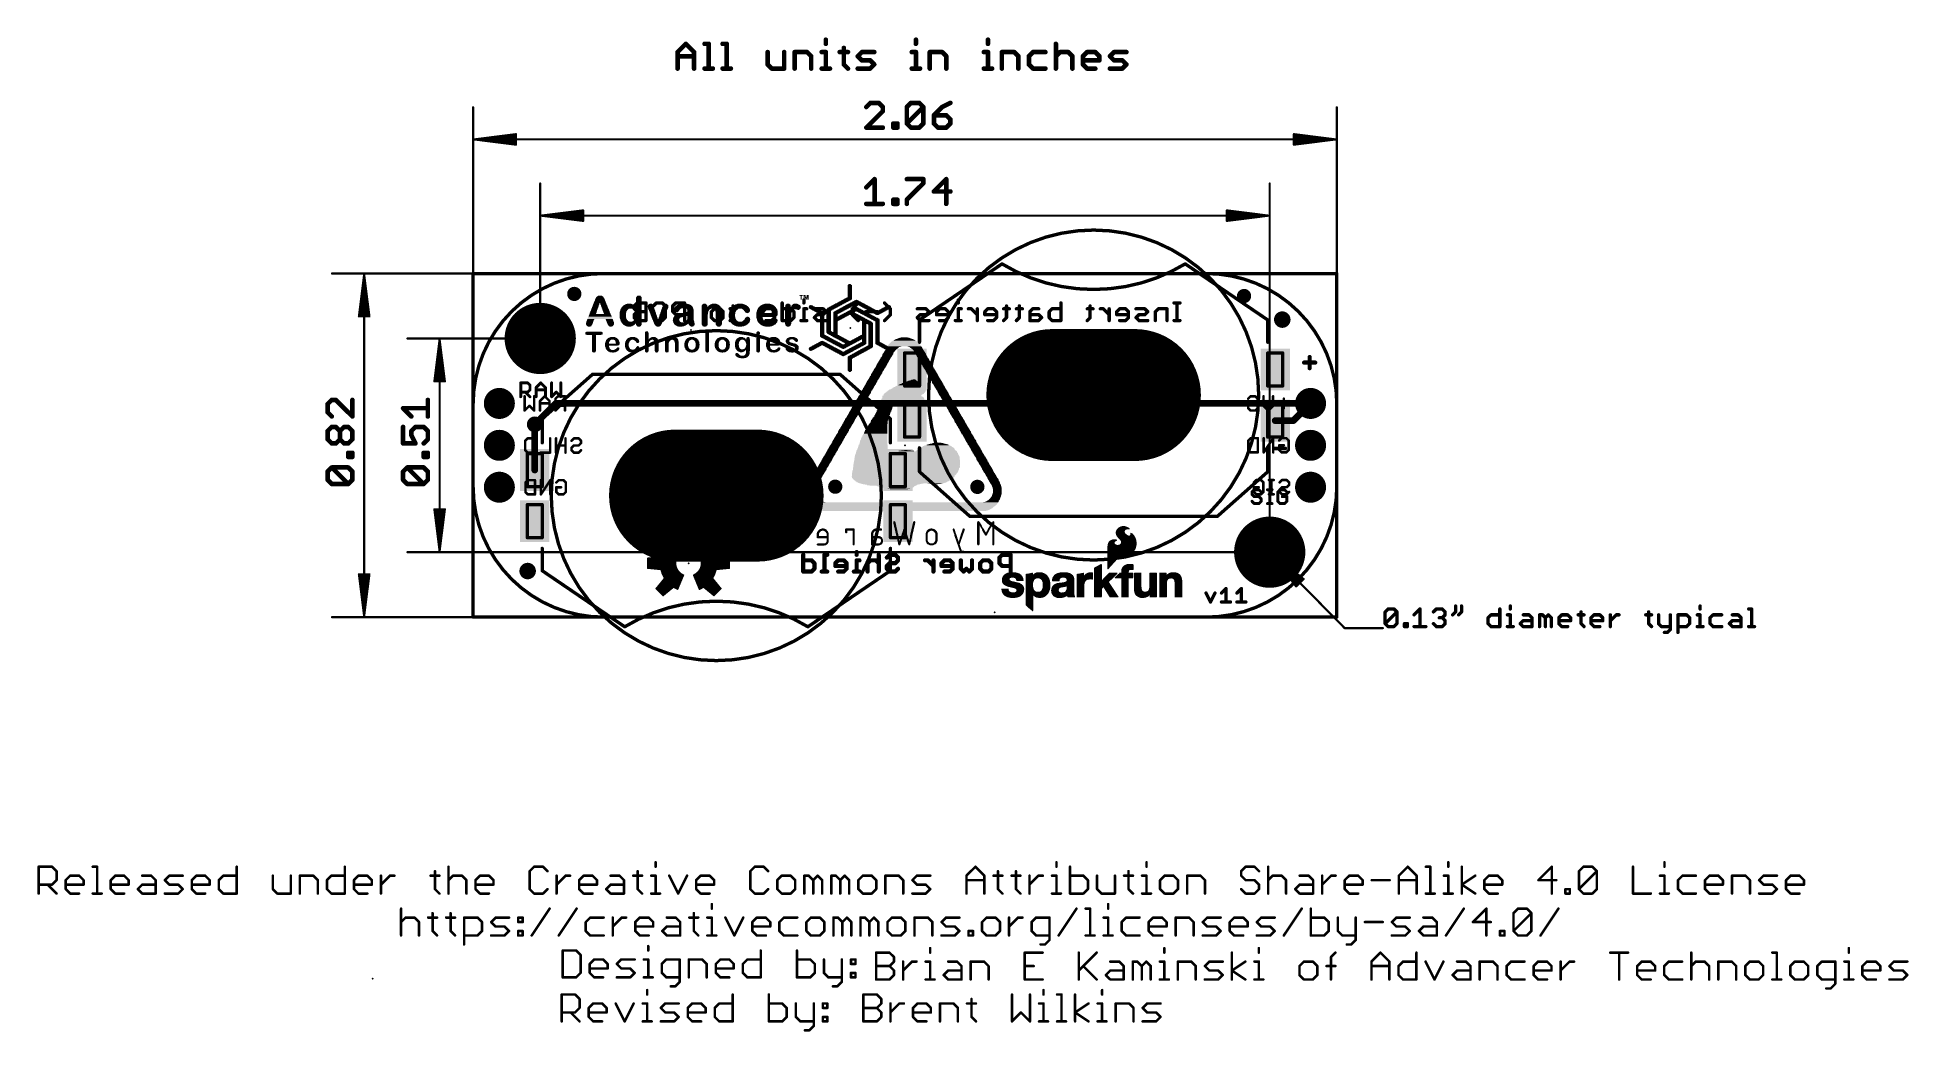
# Model space of a CAD drawing. Extents: x -53 to 61, y -36 to 25.
import ezdxf

# ---------------------------------------------------------------- set-up
doc = ezdxf.new("R2010")
doc.units = 0
for name, color, linetype in [('1', 12, 'CONTINUOUS'), ('16', 132, 'CONTINUOUS'), ('17', 110, 'CONTINUOUS'), ('18', 110, 'CONTINUOUS'), ('20', 53, 'CONTINUOUS'), ('21', 41, 'CONTINUOUS'), ('22', 40, 'CONTINUOUS'), ('23', 53, 'CONTINUOUS'), ('24', 53, 'CONTINUOUS'), ('47', 253, 'CONTINUOUS'), ('51', 53, 'CONTINUOUS')]:
    doc.layers.add(name, color=color, linetype=linetype)

# ---------------------------------------------------------------- blocks, each defined once
blk = doc.blocks.new('RECT')
blk.add_solid([(-0.5, -0.5), (0.5, -0.5), (-0.5, 0.5), (0.5, 0.5)])
blk = doc.blocks.new('RECT2080000X1280000R100')
at = {"const_width": 4}
blk.add_lwpolyline([(4.5, 0), (4.5, 0, 0.4142), (2.5, 2), (-2.5, 2, 0.4142), (-4.5, 0), (-4.5, 0, 0.4142), (-2.5, -2), (2.5, -2, 0.4142)], format="xyb", close=True, dxfattribs=at)
blk.add_solid([(-2.5254, -0.0254), (2.5254, -0.0254), (-2.5254, 0.0254), (2.5254, 0.0254)])
blk = doc.blocks.new('PIE')
at = {"const_width": 0.5}
blk.add_lwpolyline([(0, -0.25, 1), (0, 0.25, 1), (0, -0.25)], format="xyb", dxfattribs=at)
blk = doc.blocks.new('ROUNDP')
at = {"const_width": 0.5}
blk.add_lwpolyline([(0, -0.25, 1), (0, 0.25, 1), (0, -0.25)], format="xyb", dxfattribs=at)
blk = doc.blocks.new('ROUNDV')
at = {"const_width": 0.5}
blk.add_lwpolyline([(0, -0.25, 1), (0, 0.25, 1), (0, -0.25)], format="xyb", dxfattribs=at)

msp = doc.modelspace()

# ---------------------------------------------------------------- linework, layer by layer
at = {"layer": '1'}
for points, const_width in [([(26.162, 10.414), (-26.162, 10.414)], 0.2032), ([(-26.162, 10.414), (-26.162, -10.414)], 0.2032), ([(26.162, -10.414), (26.162, 10.414)], 0.2032), ([(23.5325, 1.498), (24.5745, 2.54)], 0.4064), ([(-22.43, -1.498), (-22.43, 1.27)], 0.4064), ([(22.43, 1.498), (23.5325, 1.498)], 0.4064), ([(18.2421, -8.9541), (18.5133, -9.4964)], 0.2032), ([(18.5133, -9.4964), (18.7844, -8.9541)], 0.2032), ([(19.1776, -8.9541), (19.4488, -8.6829)], 0.2032), ([(19.4488, -8.6829), (19.4488, -9.4964)], 0.2032), ([(20.1131, -8.9541), (20.3843, -8.6829)], 0.2032), ([(20.3843, -8.6829), (20.3843, -9.4964)], 0.2032), ([(19.1776, -9.4964), (19.7199, -9.4964)], 0.2032), ([(20.1131, -9.4964), (20.6555, -9.4964)], 0.2032), ([(-26.162, -10.414), (26.162, -10.414)], 0.2032)]:
    msp.add_lwpolyline(points, dxfattribs=dict(at, const_width=const_width))
for points, const_width in [([(-26.162, 10.4648, 1), (-26.162, 10.3632)], 0.1016), ([(-26.1112, 10.414, 1), (-26.2128, 10.414)], 0.1016), ([(26.2128, 10.414, 1), (26.1112, 10.414)], 0.1016), ([(26.162, 10.3632, 1), (26.162, 10.4648)], 0.1016), ([(24.6463, 2.4682, 1), (24.5027, 2.6118)], 0.2032), ([(-22.3284, 1.27, 1), (-22.5316, 1.27)], 0.2032), ([(22.43, 1.5996, 1), (22.43, 1.3964)], 0.2032), ([(23.4607, 1.5698, 1), (23.6043, 1.4262)], 0.2032), ([(23.5325, 1.3964, 1), (23.5325, 1.5996)], 0.2032), ([(-22.5316, -1.498, 1), (-22.3284, -1.498)], 0.2032), ([(18.2875, -8.9314, 1), (18.1967, -8.9768)], 0.1016), ([(18.8299, -8.9768, 1), (18.739, -8.9314)], 0.1016), ([(19.1417, -8.9182, 1), (19.2135, -8.99)], 0.1016), ([(19.4996, -8.6829, 1), (19.398, -8.6829)], 0.1016), ([(19.4847, -8.7188, 1), (19.4129, -8.647)], 0.1016), ([(20.0772, -8.9182, 1), (20.1491, -8.99)], 0.1016), ([(20.4351, -8.6829, 1), (20.3335, -8.6829)], 0.1016), ([(20.4202, -8.7188, 1), (20.3484, -8.647)], 0.1016), ([(18.4678, -9.4737, 1), (18.5587, -9.5191)], 0.1016), ([(18.4678, -9.5191, 1), (18.5587, -9.4737)], 0.1016), ([(19.1776, -9.4456, 1), (19.1776, -9.5472)], 0.1016), ([(19.398, -9.4964, 1), (19.4996, -9.4964)], 0.1016), ([(19.7199, -9.5472, 1), (19.7199, -9.4456)], 0.1016), ([(20.1131, -9.4456, 1), (20.1131, -9.5472)], 0.1016), ([(20.3335, -9.4964, 1), (20.4351, -9.4964)], 0.1016), ([(20.6555, -9.5472, 1), (20.6555, -9.4456)], 0.1016), ([(-26.162, -10.3632, 1), (-26.162, -10.4648)], 0.1016), ([(-26.2128, -10.414, 1), (-26.1112, -10.414)], 0.1016), ([(26.1112, -10.414, 1), (26.2128, -10.414)], 0.1016), ([(26.162, -10.4648, 1), (26.162, -10.3632)], 0.1016)]:
    msp.add_lwpolyline(points, format="xyb", dxfattribs=dict(at, const_width=const_width))
at = {"layer": '16'}
for points, const_width in [([(26.162, 10.414), (-26.162, 10.414)], 0.2032), ([(-26.162, 10.414), (-26.162, -10.414)], 0.2032), ([(26.162, -10.414), (26.162, 10.414)], 0.2032), ([(-22.43, 1.27), (-21.16, 2.54)], 0.4064), ([(-21.16, 2.54), (24.5745, 2.54)], 0.4064), ([(-26.162, -10.414), (26.162, -10.414)], 0.2032)]:
    msp.add_lwpolyline(points, dxfattribs=dict(at, const_width=const_width))
for points, const_width in [([(-26.162, 10.4648, 1), (-26.162, 10.3632)], 0.1016), ([(-26.1112, 10.414, 1), (-26.2128, 10.414)], 0.1016), ([(26.2128, 10.414, 1), (26.1112, 10.414)], 0.1016), ([(26.162, 10.3632, 1), (26.162, 10.4648)], 0.1016), ([(-21.16, 2.6416, 1), (-21.16, 2.4384)], 0.2032), ([(-21.0882, 2.4682, 1), (-21.2318, 2.6118)], 0.2032), ([(24.5745, 2.4384, 1), (24.5745, 2.6416)], 0.2032), ([(-22.5018, 1.3418, 1), (-22.3582, 1.1982)], 0.2032), ([(-26.162, -10.3632, 1), (-26.162, -10.4648)], 0.1016), ([(-26.2128, -10.414, 1), (-26.1112, -10.414)], 0.1016), ([(26.1112, -10.414, 1), (26.2128, -10.414)], 0.1016), ([(26.162, -10.4648, 1), (26.162, -10.3632)], 0.1016)]:
    msp.add_lwpolyline(points, format="xyb", dxfattribs=dict(at, const_width=const_width))
at = {"layer": '20'}
for points, const_width in [([(-18.2245, 10.414, 0.4142), (-26.162, 2.54)], 0.2032), ([(-18.2245, 10.4648, 1), (-18.2245, 10.3632)], 0.1016), ([(-18.2247, 10.3632, 1), (-18.2243, 10.4648)], 0.1016), ([(26.162, 2.54, 0.4142), (18.2245, 10.414)], 0.2032), ([(18.2243, 10.4648, 1), (18.2247, 10.3632)], 0.1016), ([(18.2245, 10.3632, 1), (18.2245, 10.4648)], 0.1016), ([(-26.1112, 2.54, 1), (-26.2128, 2.54)], 0.1016), ([(-26.2128, 2.5402, 1), (-26.1112, 2.5398)], 0.1016), ([(26.2128, 2.54, 1), (26.1112, 2.54)], 0.1016), ([(26.1112, 2.5398, 1), (26.2128, 2.5402)], 0.1016), ([(-26.162, -2.54, 0.4142), (-18.2245, -10.414)], 0.2032), ([(-26.1112, -2.5398, 1), (-26.2128, -2.5402)], 0.1016), ([(-26.2128, -2.54, 1), (-26.1112, -2.54)], 0.1016), ([(18.2245, -10.414, 0.4142), (26.162, -2.54)], 0.2032), ([(26.2128, -2.5402, 1), (26.1112, -2.5398)], 0.1016), ([(26.1112, -2.54, 1), (26.2128, -2.54)], 0.1016), ([(-18.2245, -10.3632, 1), (-18.2245, -10.4648)], 0.1016), ([(-18.2243, -10.4648, 1), (-18.2247, -10.3632)], 0.1016), ([(18.2247, -10.3632, 1), (18.2243, -10.4648)], 0.1016), ([(18.2245, -10.4648, 1), (18.2245, -10.3632)], 0.1016)]:
    msp.add_lwpolyline(points, format="xyb", dxfattribs=dict(at, const_width=const_width))
at = {"layer": '20', "const_width": 0.2032}
for points in [[(-18.2245, 10.414), (18.2245, 10.414)], [(-26.162, -2.54), (-26.162, 2.54)], [(26.162, 2.54), (26.162, -2.54)], [(-18.2245, -10.414), (18.2245, -10.414)]]:
    msp.add_lwpolyline(points, dxfattribs=at)
at = {"layer": '20'}
for centre in [(-22.098, 6.477), (22.098, -6.477)]:
    msp.add_circle(centre, 1.651, dxfattribs=at)
at = {"layer": '21'}
for points, const_width in [([(0.88, 7.598), (5.88, 10.998)], 0.2032), ([(16.98, 10.998), (21.98, 7.598)], 0.2032), ([(0.88, 7.598), (0.88, 6.248)], 0.2032), ([(21.98, 7.598), (21.98, 6.248)], 0.2032), ([(24.1803, 5.0169), (24.8582, 5.0169)], 0.254), ([(24.5193, 5.3559), (24.5193, 4.678)], 0.254), ([(-23.2791, 2.9464), (-23.2791, 3.7853)], 0.1778), ([(-23.2791, 3.7853), (-22.8596, 3.7853)], 0.1778), ([(-22.8596, 3.7853), (-22.7198, 3.6455)], 0.1778), ([(-22.7198, 3.3659), (-22.8596, 3.226)], 0.1778), ([(-22.7198, 3.6455), (-22.7198, 3.3659)], 0.1778), ([(-22.3436, 3.5057), (-22.0639, 3.7853)], 0.1778), ([(-22.3436, 2.9464), (-22.3436, 3.5057)], 0.1778), ([(-22.3436, 3.3659), (-21.7843, 3.3659)], 0.1778), ([(-22.0639, 3.7853), (-21.7843, 3.5057)], 0.1778), ([(-18.93, 4.302), (-21.98, 1.602)], 0.2032), ([(-21.7843, 3.5057), (-21.7843, 2.9464)], 0.1778), ([(-21.4081, 3.7853), (-21.4081, 2.9464)], 0.1778), ([(-20.8488, 2.9464), (-20.8488, 3.7853)], 0.1778), ([(-18.93, 4.302), (-3.93, 4.302)], 0.2032), ([(-3.93, 4.302), (-0.88, 1.602)], 0.2032), ([(-22.8596, 3.226), (-23.2791, 3.226)], 0.1778), ([(-22.9995, 3.226), (-22.7198, 2.9464)], 0.1778), ([(-21.4081, 2.9464), (-21.1284, 3.226)], 0.1778), ([(-21.1284, 3.226), (-20.8488, 2.9464)], 0.1778), ([(-21.98, 0.152), (-21.98, 1.602)], 0.2032), ([(-0.88, 1.602), (-0.88, 0.152)], 0.2032), ([(0.88, -1.602), (0.88, -0.152)], 0.2032), ([(21.98, -0.152), (21.98, -1.602)], 0.2032), ([(22.3447, -0.1901), (23.0395, -0.1901)], 0.2286), ([(3.93, -4.302), (0.88, -1.602)], 0.2032), ([(18.93, -4.302), (21.98, -1.602)], 0.2032), ([(21.1655, -2.6917), (21.0257, -2.8315)], 0.1778), ([(21.0257, -2.8315), (21.0257, -2.9713)], 0.1778), ([(21.0257, -2.9713), (21.1655, -3.1111)], 0.1778), ([(21.1655, -3.5306), (21.0257, -3.3908)], 0.1778), ([(21.4451, -2.6917), (21.1655, -2.6917)], 0.1778), ([(21.1655, -3.1111), (21.4451, -3.1111)], 0.1778), ([(21.585, -2.8315), (21.4451, -2.6917)], 0.1778), ([(21.4451, -3.1111), (21.585, -3.251)], 0.1778), ([(21.585, -3.3908), (21.4451, -3.5306)], 0.1778), ([(21.585, -3.251), (21.585, -3.3908)], 0.1778), ([(21.9612, -2.6917), (22.2408, -2.6917)], 0.1778), ([(22.101, -3.5306), (22.101, -2.6917)], 0.1778), ([(22.7247, -2.6917), (22.5849, -2.8315)], 0.1778), ([(22.5849, -2.8315), (22.5849, -3.3908)], 0.1778), ([(22.5849, -3.3908), (22.7247, -3.5306)], 0.1778), ([(23.0043, -2.6917), (22.7247, -2.6917)], 0.1778), ([(23.1442, -3.1111), (22.8645, -3.1111)], 0.1778), ([(23.1442, -2.8315), (23.0043, -2.6917)], 0.1778), ([(23.0043, -3.5306), (23.1442, -3.3908)], 0.1778), ([(23.1442, -3.3908), (23.1442, -3.1111)], 0.1778), ([(18.93, -4.302), (3.93, -4.302)], 0.2032), ([(21.4451, -3.5306), (21.1655, -3.5306)], 0.1778), ([(21.9612, -3.5306), (22.2408, -3.5306)], 0.1778), ([(22.7247, -3.5306), (23.0043, -3.5306)], 0.1778), ([(12.8395, -5.1595), (12.8095, -5.2495)], 0.0762), ([(12.8095, -5.2495), (12.8095, -5.3295)], 0.0762), ([(12.8095, -5.2578), (13.2789, -5.2578)], 0.0762), ([(12.8095, -5.3295), (12.8295, -5.4195)], 0.0762), ([(12.8105, -5.334), (13.3117, -5.334)], 0.0762), ([(12.8274, -5.4102), (13.3756, -5.4102)], 0.0762), ([(12.8295, -5.4195), (12.8795, -5.5095)], 0.0762), ([(12.8321, -5.1816), (13.2885, -5.1816)], 0.0762), ([(12.8895, -5.0895), (12.8395, -5.1595)], 0.0762), ([(12.8667, -5.4864), (13.4933, -5.4864)], 0.0762), ([(12.8781, -5.1054), (13.3383, -5.1054)], 0.0762), ([(12.8795, -5.5095), (12.9495, -5.5895)], 0.0762), ([(12.9795, -5.0095), (12.8895, -5.0895)], 0.0762), ([(12.926, -5.5626), (13.9038, -5.5626)], 0.0762), ([(12.9495, -5.5895), (13.0295, -5.6795)], 0.0762), ([(12.9573, -5.0292), (13.5424, -5.0292)], 0.0762), ([(13.0895, -4.9495), (12.9795, -5.0095)], 0.0762), ([(12.9933, -5.6388), (13.9371, -5.6388)], 0.0762), ([(13.0295, -5.6795), (13.0995, -5.7595)], 0.0762), ([(13.0831, -4.953), (13.37, -4.953)], 0.0762), ([(13.1995, -4.9295), (13.0895, -4.9495)], 0.0762), ([(13.2995, -4.9295), (13.1995, -4.9295)], 0.0762), ([(13.2695, -5.2295), (13.2795, -5.1995)], 0.0762), ([(13.2795, -5.2595), (13.2695, -5.2295)], 0.0762), ([(13.2795, -5.1995), (13.2895, -5.1795)], 0.0762), ([(13.2895, -5.2995), (13.2795, -5.2595)], 0.0762), ([(13.2895, -5.1795), (13.2995, -5.1495)], 0.0762), ([(13.3095, -5.3295), (13.2895, -5.2995)], 0.0762), ([(13.3895, -4.9595), (13.2995, -4.9295)], 0.0762), ([(13.2995, -5.1495), (13.3195, -5.1195)], 0.0762), ([(13.3295, -5.3695), (13.3095, -5.3295)], 0.0762), ([(13.3195, -5.1195), (13.3595, -5.0895)], 0.0762), ([(13.3595, -5.3995), (13.3295, -5.3695)], 0.0762), ([(13.3595, -5.0895), (13.3995, -5.0695)], 0.0762), ([(13.3895, -5.4195), (13.3595, -5.3995)], 0.0762), ([(13.4695, -4.9895), (13.3895, -4.9595)], 0.0762), ([(13.4295, -5.4495), (13.3895, -5.4195)], 0.0762), ([(13.3995, -5.0695), (13.4495, -5.0595)], 0.0762), ([(13.4595, -5.4695), (13.4295, -5.4495)], 0.0762), ([(13.4495, -5.0595), (13.4895, -5.0495)], 0.0762), ([(13.4995, -5.4895), (13.4595, -5.4695)], 0.0762), ([(13.5295, -5.0195), (13.4695, -4.9895)], 0.0762), ([(13.4895, -5.0495), (13.5195, -5.0495)], 0.0762), ([(13.5395, -5.5095), (13.4995, -5.4895)], 0.0762), ([(13.5195, -5.0495), (13.5495, -5.0595)], 0.0762), ([(13.5695, -5.0495), (13.5295, -5.0195)], 0.0762), ([(13.6095, -5.5095), (13.5395, -5.5095)], 0.0762), ([(13.5495, -5.0595), (13.5795, -5.0595)], 0.0762), ([(13.5795, -5.0595), (13.5695, -5.0495)], 0.0762), ([(13.6395, -5.4995), (13.6095, -5.5095)], 0.0762), ([(13.6695, -5.4795), (13.6395, -5.4995)], 0.0762), ([(13.6592, -5.4864), (13.8594, -5.4864)], 0.0762), ([(13.6795, -5.4495), (13.6695, -5.4795)], 0.0762), ([(13.6895, -5.4195), (13.6795, -5.4495)], 0.0762), ([(13.6895, -5.3395), (13.6895, -5.4195)], 0.0762), ([(13.7695, -5.3795), (13.6895, -5.3395)], 0.0762), ([(13.6895, -5.4102), (13.7968, -5.4102)], 0.0762), ([(13.8495, -5.4695), (13.7695, -5.3795)], 0.0762), ([(13.9195, -5.5895), (13.8495, -5.4695)], 0.0762), ([(13.9695, -5.7295), (13.9195, -5.5895)], 0.0762), ([(-21.98, -7.598), (-21.98, -6.248)], 0.2032), ([(-0.88, -7.598), (-0.88, -6.248)], 0.2032), ([(12.3095, -6.0995), (12.2995, -6.1895)], 0.0762), ([(12.2995, -6.1895), (12.2995, -7.4695)], 0.0762), ([(12.2995, -6.2484), (13.9398, -6.2484)], 0.0762), ([(12.2995, -6.3246), (13.8978, -6.3246)], 0.0762), ([(12.2995, -6.4008), (13.8554, -6.4008)], 0.0762), ([(12.2995, -6.477), (13.8026, -6.477)], 0.0762), ([(12.2995, -6.5532), (13.7358, -6.5532)], 0.0762), ([(12.2995, -6.6294), (13.6553, -6.6294)], 0.0762), ([(12.2995, -6.7056), (13.5493, -6.7056)], 0.0762), ([(12.2995, -6.7818), (13.3644, -6.7818)], 0.0762), ([(12.3014, -6.1722), (13.961, -6.1722)], 0.0762), ([(12.3195, -6.0095), (12.3095, -6.0995)], 0.0762), ([(12.3099, -6.096), (13.9821, -6.096)], 0.0762), ([(12.3184, -6.0198), (12.72, -6.0198)], 0.0762), ([(12.3395, -5.9495), (12.3195, -6.0095)], 0.0762), ([(12.3695, -5.8895), (12.3395, -5.9495)], 0.0762), ([(12.3425, -5.9436), (12.6675, -5.9436)], 0.0762), ([(12.3995, -5.8395), (12.3695, -5.8895)], 0.0762), ([(12.3828, -5.8674), (12.6669, -5.8674)], 0.0762), ([(12.4495, -5.8095), (12.3995, -5.8395)], 0.0762), ([(12.4895, -5.7795), (12.4495, -5.8095)], 0.0762), ([(12.4739, -5.7912), (12.7278, -5.7912)], 0.0762), ([(12.5395, -5.7595), (12.4895, -5.7795)], 0.0762), ([(12.5895, -5.7395), (12.5395, -5.7595)], 0.0762), ([(12.6495, -5.7295), (12.5895, -5.7395)], 0.0762), ([(12.7295, -5.7295), (12.6495, -5.7295)], 0.0762), ([(12.6595, -5.8895), (12.6695, -5.8595)], 0.0762), ([(12.6595, -5.9195), (12.6595, -5.8895)], 0.0762), ([(12.6695, -5.9495), (12.6595, -5.9195)], 0.0762), ([(12.6695, -5.8595), (12.6895, -5.8295)], 0.0762), ([(12.6895, -5.9895), (12.6695, -5.9495)], 0.0762), ([(12.6895, -5.8295), (12.7095, -5.8095)], 0.0762), ([(12.7195, -6.0195), (12.6895, -5.9895)], 0.0762), ([(12.7095, -5.8095), (12.7295, -5.7895)], 0.0762), ([(12.7495, -6.0395), (12.7195, -6.0195)], 0.0762), ([(12.7695, -5.7395), (12.7295, -5.7295)], 0.0762), ([(12.7295, -5.7895), (12.7595, -5.7795)], 0.0762), ([(12.7995, -6.0595), (12.7495, -6.0395)], 0.0762), ([(12.7595, -5.7795), (12.7795, -5.7695)], 0.0762), ([(12.7895, -5.7395), (12.7695, -5.7395)], 0.0762), ([(12.7795, -5.7695), (12.7995, -5.7595)], 0.0762), ([(12.8095, -5.7495), (12.7895, -5.7395)], 0.0762), ([(12.7995, -5.7595), (12.8095, -5.7495)], 0.0762), ([(12.8495, -6.0695), (12.7995, -6.0595)], 0.0762), ([(12.9295, -6.0695), (12.8495, -6.0695)], 0.0762), ([(12.8795, -6.8595), (12.9295, -6.8295)], 0.0762), ([(13.0095, -6.0495), (12.9295, -6.0695)], 0.0762), ([(12.9295, -6.8295), (12.9895, -6.8195)], 0.0762), ([(12.9895, -6.8195), (13.1795, -6.8195)], 0.0762), ([(13.0695, -6.0095), (13.0095, -6.0495)], 0.0762), ([(13.0541, -6.0198), (13.9923, -6.0198)], 0.0762), ([(13.0606, -5.715), (13.9643, -5.715)], 0.0762), ([(13.1095, -5.9595), (13.0695, -6.0095)], 0.0762), ([(13.0995, -5.7595), (13.1295, -5.8295)], 0.0762), ([(13.1295, -5.8995), (13.1095, -5.9595)], 0.0762), ([(13.1131, -5.7912), (13.9811, -5.7912)], 0.0762), ([(13.1148, -5.9436), (13.9965, -5.9436)], 0.0762), ([(13.1295, -5.8295), (13.1295, -5.8995)], 0.0762), ([(13.1295, -5.8674), (13.9954, -5.8674)], 0.0762), ([(13.1795, -6.8195), (13.2995, -6.7995)], 0.0762), ([(13.2995, -6.7995), (13.4095, -6.7695)], 0.0762), ([(13.4095, -6.7695), (13.5095, -6.7295)], 0.0762), ([(13.5095, -6.7295), (13.6095, -6.6695)], 0.0762), ([(13.6095, -6.6695), (13.6895, -6.5995)], 0.0762), ([(13.6895, -6.5995), (13.7695, -6.5195)], 0.0762), ([(13.7695, -6.5195), (13.8395, -6.4295)], 0.0762), ([(13.8395, -6.4295), (13.9395, -6.2495)], 0.0762), ([(13.9395, -6.2495), (13.9895, -6.0695)], 0.0762), ([(13.9995, -5.8895), (13.9695, -5.7295)], 0.0762), ([(13.9895, -6.0695), (13.9995, -5.8895)], 0.0762), ([(-16.98, -10.998), (-21.98, -7.598)], 0.2032), ([(-0.88, -7.598), (-5.88, -10.998)], 0.2032), ([(5.9195, -8.0595), (5.9595, -7.9595)], 0.0762), ([(5.9595, -7.9595), (6.0295, -7.8795)], 0.0762), ([(5.9899, -7.9248), (7.0535, -7.9248)], 0.0762), ([(6.0295, -7.8795), (6.0995, -7.8195)], 0.0762), ([(6.0655, -7.8486), (6.9783, -7.8486)], 0.0762), ([(6.0995, -7.8195), (6.1995, -7.7695)], 0.0762), ([(6.1937, -7.7724), (6.8258, -7.7724)], 0.0762), ([(6.1995, -7.7695), (6.2995, -7.7495)], 0.0762), ([(6.2995, -7.7495), (6.4095, -7.7295)], 0.0762), ([(6.4095, -7.7295), (6.6395, -7.7295)], 0.0762), ([(6.6395, -7.7295), (6.7495, -7.7495)], 0.0762), ([(6.7495, -7.7495), (6.8495, -7.7795)], 0.0762), ([(6.8495, -7.7795), (6.9395, -7.8195)], 0.0762), ([(6.9395, -7.8195), (7.0195, -7.8795)], 0.0762), ([(7.0195, -7.8795), (7.0795, -7.9595)], 0.0762), ([(7.0795, -7.9595), (7.1295, -8.0595)], 0.0762), ([(7.3495, -7.8295), (7.3895, -7.8195)], 0.0762), ([(7.3495, -9.6795), (7.3495, -7.8295)], 0.0762), ([(7.3495, -7.8486), (7.7195, -7.8486)], 0.0762), ([(7.3495, -7.9248), (7.7195, -7.9248)], 0.0762), ([(7.3895, -7.8195), (7.4395, -7.8095)], 0.0762), ([(7.4395, -7.8095), (7.4895, -7.8095)], 0.0762), ([(7.4895, -7.8095), (7.5295, -7.7995)], 0.0762), ([(7.5295, -7.7995), (7.5795, -7.7895)], 0.0762), ([(7.5795, -7.7895), (7.6195, -7.7795)], 0.0762), ([(7.6195, -7.7795), (7.6695, -7.7695)], 0.0762), ([(7.655, -7.7724), (7.7195, -7.7724)], 0.0762), ([(7.6695, -7.7695), (7.7195, -7.7595)], 0.0762), ([(7.7195, -7.7595), (7.7195, -7.9395)], 0.0762), ([(7.7195, -7.9395), (7.7595, -7.8895)], 0.0762), ([(7.7313, -7.9248), (8.5983, -7.9248)], 0.0762), ([(7.7595, -7.8895), (7.7995, -7.8495)], 0.0762), ([(7.7995, -7.8495), (7.8495, -7.8095)], 0.0762), ([(7.8006, -7.8486), (8.5224, -7.8486)], 0.0762), ([(7.8495, -7.8095), (7.8995, -7.7795)], 0.0762), ([(7.8995, -7.7795), (7.9495, -7.7495)], 0.0762), ([(7.9113, -7.7724), (8.3816, -7.7724)], 0.0762), ([(7.9495, -7.7495), (8.0095, -7.7395)], 0.0762), ([(8.0095, -7.7395), (8.0695, -7.7295)], 0.0762), ([(8.0695, -7.7295), (8.1395, -7.7295)], 0.0762), ([(8.1395, -7.7295), (8.2895, -7.7395)], 0.0762), ([(8.2895, -7.7395), (8.4295, -7.7895)], 0.0762), ([(8.4295, -7.7895), (8.5395, -7.8595)], 0.0762), ([(8.5395, -7.8595), (8.6295, -7.9595)], 0.0762), ([(8.6295, -7.9595), (8.6995, -8.0695)], 0.0762), ([(9.0095, -7.9795), (9.0395, -7.9295)], 0.0762), ([(9.0395, -7.9295), (9.0695, -7.8895)], 0.0762), ([(9.043, -7.9248), (10.166, -7.9248)], 0.0762), ([(9.0695, -7.8895), (9.1095, -7.8595)], 0.0762), ([(9.1095, -7.8595), (9.1595, -7.8295)], 0.0762), ([(9.1277, -7.8486), (10.085, -7.8486)], 0.0762), ([(9.1595, -7.8295), (9.2095, -7.7995)], 0.0762), ([(9.2095, -7.7995), (9.2595, -7.7795)], 0.0762), ([(9.2595, -7.7795), (9.3095, -7.7695)], 0.0762), ([(9.295, -7.7724), (9.934, -7.7724)], 0.0762), ([(9.3095, -7.7695), (9.3695, -7.7495)], 0.0762), ([(9.3695, -7.7495), (9.4295, -7.7395)], 0.0762), ([(9.4295, -7.7395), (9.4795, -7.7295)], 0.0762), ([(9.4795, -7.7295), (9.7095, -7.7295)], 0.0762), ([(9.7095, -7.7295), (9.7595, -7.7395)], 0.0762), ([(9.7595, -7.7395), (9.8195, -7.7395)], 0.0762), ([(9.8195, -7.7395), (9.8695, -7.7495)], 0.0762), ([(9.8695, -7.7495), (9.9195, -7.7695)], 0.0762), ([(9.9195, -7.7695), (9.9695, -7.7795)], 0.0762), ([(9.9695, -7.7795), (10.0195, -7.7995)], 0.0762), ([(10.0195, -7.7995), (10.0595, -7.8295)], 0.0762), ([(10.0595, -7.8295), (10.0995, -7.8595)], 0.0762), ([(10.0995, -7.8595), (10.1395, -7.8895)], 0.0762), ([(10.1395, -7.8895), (10.1695, -7.9295)], 0.0762), ([(10.1695, -7.9295), (10.1895, -7.9695)], 0.0762), ([(10.1895, -7.9695), (10.2095, -8.0195)], 0.0762), ([(10.4395, -7.8295), (10.4895, -7.8195)], 0.0762), ([(10.4395, -7.9995), (10.4395, -7.8295)], 0.0762), ([(10.4395, -7.8486), (10.8095, -7.8486)], 0.0762), ([(10.4395, -7.9248), (10.8095, -7.9248)], 0.0762), ([(10.4895, -7.8195), (10.5295, -7.8095)], 0.0762), ([(10.5295, -7.8095), (10.5795, -7.8095)], 0.0762), ([(10.5795, -7.8095), (10.6295, -7.7995)], 0.0762), ([(10.6295, -7.7995), (10.6695, -7.7895)], 0.0762), ([(10.6695, -7.7895), (10.7195, -7.7795)], 0.0762), ([(10.7195, -7.7795), (10.7695, -7.7695)], 0.0762), ([(10.755, -7.7724), (10.8095, -7.7724)], 0.0762), ([(10.7695, -7.7695), (10.8095, -7.7595)], 0.0762), ([(10.8095, -7.7595), (10.8095, -8.0295)], 0.0762), ([(10.8095, -8.0295), (10.8495, -7.9595)], 0.0762), ([(10.8495, -7.9595), (10.8895, -7.9095)], 0.0762), ([(10.8773, -7.9248), (11.3495, -7.9248)], 0.0762), ([(10.8895, -7.9095), (10.9395, -7.8495)], 0.0762), ([(10.9395, -7.8495), (10.9895, -7.8095)], 0.0762), ([(10.9406, -7.8486), (11.3495, -7.8486)], 0.0762), ([(10.9895, -7.8095), (11.0595, -7.7695)], 0.0762), ([(11.0544, -7.7724), (11.3495, -7.7724)], 0.0762), ([(11.0595, -7.7695), (11.1195, -7.7495)], 0.0762), ([(11.1195, -7.7495), (11.1895, -7.7295)], 0.0762), ([(11.1895, -7.7295), (11.3295, -7.7295)], 0.0762), ([(11.3295, -7.7295), (11.3395, -7.7395)], 0.0762), ([(11.3395, -7.7395), (11.3495, -7.7395)], 0.0762), ([(11.3495, -7.7395), (11.3495, -8.0995)], 0.0762), ([(11.4995, -7.4395), (11.8895, -7.2295)], 0.0762), ([(11.4995, -9.1795), (11.4995, -7.4395)], 0.0762), ([(11.4995, -7.4676), (11.8895, -7.4676)], 0.0762), ([(11.4995, -7.5438), (11.8895, -7.5438)], 0.0762), ([(11.4995, -7.62), (11.8895, -7.62)], 0.0762), ([(11.4995, -7.6962), (11.8895, -7.6962)], 0.0762), ([(11.4995, -7.7724), (11.8895, -7.7724)], 0.0762), ([(11.4995, -7.8486), (11.8895, -7.8486)], 0.0762), ([(11.4995, -7.9248), (11.8895, -7.9248)], 0.0762), ([(11.5888, -7.3914), (11.8895, -7.3914)], 0.0762), ([(11.7303, -7.3152), (11.8895, -7.3152)], 0.0762), ([(11.8719, -7.239), (11.8895, -7.239)], 0.0762), ([(11.8895, -7.2295), (11.8895, -8.2695)], 0.0762), ([(11.8895, -8.2695), (12.3795, -7.7595)], 0.0762), ([(12.2207, -7.9248), (12.671, -7.9248)], 0.0762), ([(12.2939, -7.8486), (12.7487, -7.8486)], 0.0762), ([(12.2995, -6.858), (12.882, -6.858)], 0.0762), ([(12.2995, -6.9342), (12.7861, -6.9342)], 0.0762), ([(12.2995, -7.0104), (12.7186, -7.0104)], 0.0762), ([(12.2995, -7.0866), (12.6424, -7.0866)], 0.0762), ([(12.2995, -7.1628), (12.5757, -7.1628)], 0.0762), ([(12.2995, -7.239), (12.51, -7.239)], 0.0762), ([(12.2995, -7.3152), (12.4431, -7.3152)], 0.0762), ([(12.2995, -7.3914), (12.3731, -7.3914)], 0.0762), ([(12.2995, -7.4676), (12.3108, -7.4676)], 0.0762), ([(12.2995, -7.4695), (12.3095, -7.4695)], 0.0762), ([(12.3095, -7.4695), (12.3295, -7.4395)], 0.0762), ([(12.8395, -7.7595), (12.3095, -8.2795)], 0.0762), ([(12.3295, -7.4395), (12.3595, -7.4095)], 0.0762), ([(12.3595, -7.4095), (12.3895, -7.3695)], 0.0762), ([(12.3671, -7.7724), (12.8264, -7.7724)], 0.0762), ([(12.3795, -7.7595), (12.8395, -7.7595)], 0.0762), ([(12.3895, -7.3695), (12.4395, -7.3195)], 0.0762), ([(12.4395, -7.3195), (12.4895, -7.2595)], 0.0762), ([(12.4895, -7.2595), (12.5495, -7.1995)], 0.0762), ([(12.5495, -7.1995), (12.5995, -7.1295)], 0.0762), ([(12.5995, -7.1295), (12.6695, -7.0595)], 0.0762), ([(12.6695, -7.0595), (12.7295, -6.9995)], 0.0762), ([(12.7295, -6.9995), (12.7795, -6.9395)], 0.0762), ([(12.7795, -6.9395), (12.8295, -6.8995)], 0.0762), ([(12.7895, -7.9895), (12.8195, -7.9595)], 0.0762), ([(12.8195, -7.9595), (12.8495, -7.9295)], 0.0762), ([(12.8295, -6.8995), (12.8795, -6.8595)], 0.0762), ([(12.8495, -7.9295), (12.8895, -7.8895)], 0.0762), ([(12.8542, -7.9248), (13.7895, -7.9248)], 0.0762), ([(12.8895, -7.8895), (12.9195, -7.8595)], 0.0762), ([(12.9195, -7.8595), (12.9495, -7.8295)], 0.0762), ([(12.9304, -7.8486), (13.7895, -7.8486)], 0.0762), ([(12.9495, -7.8295), (12.9895, -7.7995)], 0.0762), ([(12.9895, -7.7995), (13.0195, -7.7595)], 0.0762), ([(13.0098, -7.7724), (13.7895, -7.7724)], 0.0762), ([(13.0195, -7.7595), (13.1395, -7.7595)], 0.0762), ([(13.1395, -7.5595), (13.1695, -7.4795)], 0.0762), ([(13.1395, -7.7595), (13.1395, -7.5595)], 0.0762), ([(13.1395, -7.62), (13.5295, -7.62)], 0.0762), ([(13.1395, -7.6962), (13.5195, -7.6962)], 0.0762), ([(13.1454, -7.5438), (13.5709, -7.5438)], 0.0762), ([(13.1695, -7.4795), (13.1995, -7.4095)], 0.0762), ([(13.1746, -7.4676), (13.8095, -7.4676)], 0.0762), ([(13.1995, -7.4095), (13.2495, -7.3495)], 0.0762), ([(13.2146, -7.3914), (13.8095, -7.3914)], 0.0762), ([(13.2495, -7.3495), (13.3195, -7.2995)], 0.0762), ([(13.2975, -7.3152), (13.8095, -7.3152)], 0.0762), ([(13.3195, -7.2995), (13.3995, -7.2595)], 0.0762), ([(13.3995, -7.2595), (13.4995, -7.2295)], 0.0762), ([(13.4678, -7.239), (13.8085, -7.239)], 0.0762), ([(13.4995, -7.2295), (13.7895, -7.2295)], 0.0762), ([(13.5295, -7.6395), (13.5195, -7.6795)], 0.0762), ([(13.5195, -7.6795), (13.5195, -7.7595)], 0.0762), ([(13.5195, -7.7595), (13.7895, -7.7595)], 0.0762), ([(13.5395, -7.5795), (13.5295, -7.5995)], 0.0762), ([(13.5295, -7.5995), (13.5295, -7.6395)], 0.0762), ([(13.5595, -7.5495), (13.5395, -7.5795)], 0.0762), ([(13.5795, -7.5395), (13.5595, -7.5495)], 0.0762), ([(13.5995, -7.5295), (13.5795, -7.5395)], 0.0762), ([(13.6395, -7.5195), (13.5995, -7.5295)], 0.0762), ([(13.8095, -7.5195), (13.6395, -7.5195)], 0.0762), ([(13.7895, -7.2295), (13.8095, -7.2395)], 0.0762), ([(13.7895, -7.7595), (13.7895, -8.0195)], 0.0762), ([(13.8095, -7.2395), (13.8095, -7.5195)], 0.0762), ([(13.9095, -8.7595), (13.9095, -7.7595)], 0.0762), ([(13.9095, -7.7595), (14.2895, -7.7595)], 0.0762), ([(13.9095, -7.7724), (14.2895, -7.7724)], 0.0762), ([(13.9095, -7.8486), (14.2895, -7.8486)], 0.0762), ([(13.9095, -7.9248), (14.2895, -7.9248)], 0.0762), ([(14.2895, -7.7595), (14.2895, -8.5595)], 0.0762), ([(14.8395, -8.6095), (14.8395, -7.7595)], 0.0762), ([(14.8395, -7.7595), (15.2295, -7.7595)], 0.0762), ([(14.8395, -7.7724), (15.2295, -7.7724)], 0.0762), ([(14.8395, -7.8486), (15.2295, -7.8486)], 0.0762), ([(14.8395, -7.9248), (15.2295, -7.9248)], 0.0762), ([(15.2295, -7.7595), (15.2295, -8.9995)], 0.0762), ([(15.4395, -7.7595), (15.8095, -7.7595)], 0.0762), ([(15.4395, -7.9395), (15.4395, -7.7595)], 0.0762), ([(15.4395, -7.7724), (15.8095, -7.7724)], 0.0762), ([(15.4395, -7.8486), (15.8095, -7.8486)], 0.0762), ([(15.4395, -7.9248), (15.8095, -7.9248)], 0.0762), ([(15.4395, -9.1795), (15.4395, -7.9395)], 0.0762), ([(15.8095, -7.7595), (15.8095, -7.9595)], 0.0762), ([(15.8095, -7.9595), (15.8195, -7.9595)], 0.0762), ([(15.8195, -7.9595), (15.8595, -7.8995)], 0.0762), ([(15.8426, -7.9248), (16.6816, -7.9248)], 0.0762), ([(15.8595, -7.8995), (15.8995, -7.8595)], 0.0762), ([(15.8995, -7.8595), (15.9495, -7.8195)], 0.0762), ([(15.9131, -7.8486), (16.6186, -7.8486)], 0.0762), ([(15.9495, -7.8195), (16.0095, -7.7795)], 0.0762), ([(16.0095, -7.7795), (16.0695, -7.7595)], 0.0762), ([(16.0308, -7.7724), (16.5047, -7.7724)], 0.0762), ([(16.0695, -7.7595), (16.1295, -7.7395)], 0.0762), ([(16.1295, -7.7395), (16.1895, -7.7295)], 0.0762), ([(16.1895, -7.7295), (16.2495, -7.7295)], 0.0762), ([(16.2495, -7.7295), (16.3895, -7.7395)], 0.0762), ([(16.3895, -7.7395), (16.4995, -7.7695)], 0.0762), ([(16.4995, -7.7695), (16.5895, -7.8195)], 0.0762), ([(16.5895, -7.8195), (16.6595, -7.8895)], 0.0762), ([(16.6595, -7.8895), (16.7095, -7.9695)], 0.0762), ([(16.7095, -7.9695), (16.7395, -8.0695)], 0.0762), ([(5.8995, -8.8495), (5.8795, -8.7195)], 0.0762), ([(5.8795, -8.7195), (6.1995, -8.7195)], 0.0762), ([(5.8862, -8.763), (6.2495, -8.763)], 0.0762), ([(5.8979, -8.8392), (6.2768, -8.8392)], 0.0762), ([(5.9395, -8.9495), (5.8995, -8.8495)], 0.0762), ([(5.9095, -8.1795), (5.9195, -8.0595)], 0.0762), ([(5.9195, -8.2695), (5.9095, -8.1795)], 0.0762), ([(5.9117, -8.1534), (6.308, -8.1534)], 0.0762), ([(5.9151, -8.2296), (6.3797, -8.2296)], 0.0762), ([(5.918, -8.0772), (6.301, -8.0772)], 0.0762), ([(5.9495, -8.3395), (5.9195, -8.2695)], 0.0762), ([(5.9259, -8.9154), (6.3607, -8.9154)], 0.0762), ([(5.9351, -8.3058), (6.6447, -8.3058)], 0.0762), ([(6.0095, -9.0395), (5.9395, -8.9495)], 0.0762), ([(5.9429, -8.001), (6.4035, -8.001)], 0.0762), ([(5.9895, -8.3995), (5.9495, -8.3395)], 0.0762), ([(5.9722, -8.9916), (7.1054, -8.9916)], 0.0762), ([(5.9778, -8.382), (6.9314, -8.382)], 0.0762), ([(6.0495, -8.4395), (5.9895, -8.3995)], 0.0762), ([(6.0895, -9.1095), (6.0095, -9.0395)], 0.0762), ([(6.0418, -9.0678), (7.0372, -9.0678)], 0.0762), ([(6.1195, -8.4795), (6.0495, -8.4395)], 0.0762), ([(6.0822, -8.4582), (7.0599, -8.4582)], 0.0762), ([(6.1895, -8.5095), (6.1195, -8.4795)], 0.0762), ([(6.2695, -8.5395), (6.1895, -8.5095)], 0.0762), ([(6.1995, -8.7195), (6.2495, -8.7195)], 0.0762), ([(6.2495, -8.7195), (6.2495, -8.7795)], 0.0762), ([(6.2495, -8.7795), (6.2695, -8.8295)], 0.0762), ([(6.2559, -8.5344), (7.1328, -8.5344)], 0.0762), ([(6.3595, -8.5595), (6.2695, -8.5395)], 0.0762), ([(6.2695, -8.8295), (6.2995, -8.8695)], 0.0762), ([(6.3195, -8.0495), (6.2995, -8.0795)], 0.0762), ([(6.2995, -8.0795), (6.2995, -8.1195)], 0.0762), ([(6.2995, -8.1195), (6.3095, -8.1595)], 0.0762), ([(6.2995, -8.8695), (6.3395, -8.8995)], 0.0762), ([(6.3095, -8.1595), (6.3395, -8.1995)], 0.0762), ([(6.3395, -8.0195), (6.3195, -8.0495)], 0.0762), ([(6.3695, -8.0095), (6.3395, -8.0195)], 0.0762), ([(6.3395, -8.1995), (6.3795, -8.2295)], 0.0762), ([(6.3395, -8.8995), (6.3795, -8.9295)], 0.0762), ([(6.4595, -8.5795), (6.3595, -8.5595)], 0.0762), ([(6.4095, -7.9995), (6.3695, -8.0095)], 0.0762), ([(6.3795, -8.2295), (6.4395, -8.2595)], 0.0762), ([(6.3795, -8.9295), (6.4395, -8.9395)], 0.0762), ([(6.4395, -7.9895), (6.4095, -7.9995)], 0.0762), ([(6.6095, -7.9895), (6.4395, -7.9895)], 0.0762), ([(6.4395, -8.2595), (6.4995, -8.2795)], 0.0762), ([(6.4395, -8.9395), (6.4895, -8.9495)], 0.0762), ([(6.5395, -8.5995), (6.4595, -8.5795)], 0.0762), ([(6.4895, -8.9495), (6.5495, -8.9595)], 0.0762), ([(6.4995, -8.2795), (6.5795, -8.2895)], 0.0762), ([(6.6195, -8.6195), (6.5395, -8.5995)], 0.0762), ([(6.5495, -8.9595), (6.5895, -8.9495)], 0.0762), ([(6.5795, -8.2895), (6.6595, -8.3095)], 0.0762), ([(6.5839, -8.6106), (7.1714, -8.6106)], 0.0762), ([(6.5895, -8.9495), (6.6295, -8.9495)], 0.0762), ([(6.6595, -8.0095), (6.6095, -7.9895)], 0.0762), ([(6.6795, -8.6395), (6.6195, -8.6195)], 0.0762), ([(6.6295, -8.9495), (6.6695, -8.9395)], 0.0762), ([(6.6383, -8.001), (7.1002, -8.001)], 0.0762), ([(6.6995, -8.0295), (6.6595, -8.0095)], 0.0762), ([(6.6595, -8.3095), (6.7395, -8.3295)], 0.0762), ([(6.6695, -8.9395), (6.7095, -8.9195)], 0.0762), ([(6.7295, -8.6695), (6.6795, -8.6395)], 0.0762), ([(6.7295, -8.0495), (6.6995, -8.0295)], 0.0762), ([(6.7095, -8.9195), (6.7495, -8.8895)], 0.0762), ([(6.715, -8.9154), (7.1455, -8.9154)], 0.0762), ([(6.7495, -8.0795), (6.7295, -8.0495)], 0.0762), ([(6.7695, -8.6995), (6.7295, -8.6695)], 0.0762), ([(6.7395, -8.3295), (6.8195, -8.3495)], 0.0762), ([(6.748, -8.0772), (7.1325, -8.0772)], 0.0762), ([(6.7695, -8.1295), (6.7495, -8.0795)], 0.0762), ([(6.7495, -8.8895), (6.7795, -8.8595)], 0.0762), ([(6.7526, -8.6868), (7.1859, -8.6868)], 0.0762), ([(6.7795, -8.1795), (6.7695, -8.1295)], 0.0762), ([(6.7895, -8.7395), (6.7695, -8.6995)], 0.0762), ([(6.7743, -8.1534), (7.1452, -8.1534)], 0.0762), ([(7.1495, -8.1795), (6.7795, -8.1795)], 0.0762), ([(6.7795, -8.8595), (6.7895, -8.8195)], 0.0762), ([(6.7846, -8.8392), (7.1711, -8.8392)], 0.0762), ([(6.7995, -8.7795), (6.7895, -8.7395)], 0.0762), ([(6.7895, -8.8195), (6.7995, -8.7795)], 0.0762), ([(6.7954, -8.763), (7.1828, -8.763)], 0.0762), ([(6.8195, -8.3495), (6.9095, -8.3695)], 0.0762), ([(6.9095, -8.3695), (6.9795, -8.4095)], 0.0762), ([(6.9795, -8.4095), (7.0495, -8.4495)], 0.0762), ([(7.0695, -9.0395), (6.9895, -9.1095)], 0.0762), ([(7.0495, -8.4495), (7.1095, -8.4995)], 0.0762), ([(7.1295, -8.9595), (7.0695, -9.0395)], 0.0762), ([(7.1095, -8.4995), (7.1495, -8.5595)], 0.0762), ([(7.1295, -8.0595), (7.1495, -8.1795)], 0.0762), ([(7.1695, -8.8495), (7.1295, -8.9595)], 0.0762), ([(7.1495, -8.5595), (7.1795, -8.6295)], 0.0762), ([(7.1895, -8.7195), (7.1695, -8.8495)], 0.0762), ([(7.1795, -8.6295), (7.1895, -8.7195)], 0.0762), ([(7.3495, -8.001), (8.6559, -8.001)], 0.0762), ([(7.3495, -8.0772), (7.8674, -8.0772)], 0.0762), ([(7.3495, -8.1534), (7.7946, -8.1534)], 0.0762), ([(7.3495, -8.2296), (7.7595, -8.2296)], 0.0762), ([(7.3495, -8.3058), (7.7309, -8.3058)], 0.0762), ([(7.3495, -8.382), (7.7204, -8.382)], 0.0762), ([(7.3495, -8.4582), (7.7195, -8.4582)], 0.0762), ([(7.3495, -8.5344), (7.7195, -8.5344)], 0.0762), ([(7.3495, -8.6106), (7.7323, -8.6106)], 0.0762), ([(7.3495, -8.6868), (7.7513, -8.6868)], 0.0762), ([(7.3495, -8.763), (7.7781, -8.763)], 0.0762), ([(7.3495, -8.8392), (7.8392, -8.8392)], 0.0762), ([(7.3495, -8.9154), (8.0226, -8.9154)], 0.0762), ([(7.3495, -8.9916), (8.6274, -8.9916)], 0.0762), ([(7.3495, -9.0678), (7.7295, -9.0678)], 0.0762), ([(7.7295, -8.3095), (7.7195, -8.3895)], 0.0762), ([(7.7195, -8.3895), (7.7195, -8.5595)], 0.0762), ([(7.7195, -8.5595), (7.7395, -8.6395)], 0.0762), ([(7.7595, -8.2295), (7.7295, -8.3095)], 0.0762), ([(7.7395, -8.9995), (7.7295, -8.9995)], 0.0762), ([(7.7295, -8.9995), (7.7295, -10.0195)], 0.0762), ([(7.7395, -8.6395), (7.7595, -8.7195)], 0.0762), ([(7.7795, -9.0495), (7.7395, -8.9995)], 0.0762), ([(7.7895, -8.1595), (7.7595, -8.2295)], 0.0762), ([(7.7595, -8.7195), (7.7895, -8.7895)], 0.0762), ([(7.8195, -9.0995), (7.7795, -9.0495)], 0.0762), ([(7.8395, -8.0995), (7.7895, -8.1595)], 0.0762), ([(7.7895, -8.7895), (7.8395, -8.8395)], 0.0762), ([(7.7941, -9.0678), (8.5512, -9.0678)], 0.0762), ([(7.8695, -9.1295), (7.8195, -9.0995)], 0.0762), ([(7.8895, -8.0595), (7.8395, -8.0995)], 0.0762), ([(7.8395, -8.8395), (7.8995, -8.8895)], 0.0762), ([(7.9695, -8.0295), (7.8895, -8.0595)], 0.0762), ([(7.8995, -8.8895), (7.9695, -8.9095)], 0.0762), ([(8.0495, -8.0195), (7.9695, -8.0295)], 0.0762), ([(7.9695, -8.9095), (8.0595, -8.9195)], 0.0762), ([(8.1395, -8.0295), (8.0495, -8.0195)], 0.0762), ([(8.0595, -8.9195), (8.1395, -8.9095)], 0.0762), ([(8.0923, -8.9154), (8.6699, -8.9154)], 0.0762), ([(8.2095, -8.0595), (8.1395, -8.0295)], 0.0762), ([(8.1395, -8.9095), (8.2195, -8.8895)], 0.0762), ([(8.2695, -8.0995), (8.2095, -8.0595)], 0.0762), ([(8.2195, -8.8895), (8.2795, -8.8395)], 0.0762), ([(8.2361, -8.0772), (8.7019, -8.0772)], 0.0762), ([(8.3195, -8.1595), (8.2695, -8.0995)], 0.0762), ([(8.2795, -8.8395), (8.3195, -8.7895)], 0.0762), ([(8.2797, -8.8392), (8.6039, -8.8392)], 0.0762), ([(8.3144, -8.1534), (8.7253, -8.1534)], 0.0762), ([(8.3495, -8.2295), (8.3195, -8.1595)], 0.0762), ([(8.3195, -8.7895), (8.3495, -8.7195)], 0.0762), ([(8.3309, -8.763), (8.4419, -8.763)], 0.0762), ([(8.3795, -8.3095), (8.3495, -8.2295)], 0.0762), ([(8.3495, -8.2296), (8.746, -8.2296)], 0.0762), ([(8.3495, -8.7195), (8.3795, -8.6395)], 0.0762), ([(8.6895, -8.8795), (8.3495, -8.7195)], 0.0762), ([(8.3495, -8.7195), (8.6895, -8.8795)], 0.0762), ([(8.3618, -8.6868), (8.7563, -8.6868)], 0.0762), ([(8.3781, -8.3058), (8.7623, -8.3058)], 0.0762), ([(8.3895, -8.3895), (8.3795, -8.3095)], 0.0762), ([(8.3795, -8.6395), (8.3895, -8.5595)], 0.0762), ([(8.3831, -8.6106), (8.7709, -8.6106)], 0.0762), ([(8.3886, -8.382), (8.7723, -8.382)], 0.0762), ([(8.3895, -8.4795), (8.3895, -8.3895)], 0.0762), ([(8.3895, -8.4582), (8.7774, -8.4582)], 0.0762), ([(8.3895, -8.5595), (8.3895, -8.4795)], 0.0762), ([(8.3895, -8.4795), (8.7795, -8.4895)], 0.0762), ([(8.7795, -8.4895), (8.3895, -8.4795)], 0.0762), ([(8.3895, -8.5344), (8.7763, -8.5344)], 0.0762), ([(8.5395, -9.0795), (8.4295, -9.1595)], 0.0762), ([(8.4419, -8.763), (8.738, -8.763)], 0.0762), ([(8.6295, -8.9895), (8.5395, -9.0795)], 0.0762), ([(8.6039, -8.8392), (8.7063, -8.8392)], 0.0762), ([(8.6895, -8.8795), (8.6295, -8.9895)], 0.0762), ([(8.7395, -8.7595), (8.6895, -8.8795)], 0.0762), ([(8.6995, -8.0695), (8.7395, -8.1995)], 0.0762), ([(8.7395, -8.1995), (8.7695, -8.3395)], 0.0762), ([(8.7695, -8.6295), (8.7395, -8.7595)], 0.0762), ([(8.7695, -8.3395), (8.7795, -8.4895)], 0.0762), ([(8.7795, -8.4895), (8.7695, -8.6295)], 0.0762), ([(8.8895, -8.7995), (8.9095, -8.6895)], 0.0762), ([(8.8995, -8.8495), (8.8895, -8.7995)], 0.0762), ([(8.8961, -8.763), (9.2795, -8.763)], 0.0762), ([(8.8974, -8.8392), (9.2895, -8.8392)], 0.0762), ([(8.8995, -8.8995), (8.8995, -8.8495)], 0.0762), ([(8.9195, -8.9395), (8.8995, -8.8995)], 0.0762), ([(8.9075, -8.9154), (9.3454, -8.9154)], 0.0762), ([(8.9095, -8.6895), (8.9395, -8.5995)], 0.0762), ([(8.9104, -8.6868), (9.3009, -8.6868)], 0.0762), ([(8.9295, -8.9895), (8.9195, -8.9395)], 0.0762), ([(8.9495, -9.0195), (8.9295, -8.9895)], 0.0762), ([(8.9309, -8.9916), (10.2295, -8.9916)], 0.0762), ([(8.9358, -8.6106), (9.3873, -8.6106)], 0.0762), ([(8.9395, -8.1995), (8.9495, -8.1395)], 0.0762), ([(9.3295, -8.1995), (8.9395, -8.1995)], 0.0762), ([(8.9395, -8.5995), (8.9795, -8.5295)], 0.0762), ([(8.9472, -8.1534), (9.3295, -8.1534)], 0.0762), ([(8.9495, -8.1395), (8.9595, -8.0795)], 0.0762), ([(8.9795, -9.0595), (8.9495, -9.0195)], 0.0762), ([(8.9595, -8.0795), (8.9795, -8.0195)], 0.0762), ([(8.9603, -8.0772), (9.3618, -8.0772)], 0.0762), ([(8.9767, -8.5344), (9.4323, -8.5344)], 0.0762), ([(8.9795, -8.0195), (9.0095, -7.9795)], 0.0762), ([(8.9795, -8.5295), (9.0495, -8.4695)], 0.0762), ([(8.9995, -9.0895), (8.9795, -9.0595)], 0.0762), ([(8.985, -9.0678), (9.8306, -9.0678)], 0.0762), ([(8.9934, -8.001), (9.4765, -8.001)], 0.0762), ([(9.0295, -9.1195), (8.9995, -9.0895)], 0.0762), ([(9.0495, -8.4695), (9.1195, -8.4295)], 0.0762), ([(9.0693, -8.4582), (9.4033, -8.4582)], 0.0762), ([(9.1195, -8.4295), (9.1995, -8.3995)], 0.0762), ([(9.1995, -8.3995), (9.2795, -8.3795)], 0.0762), ([(9.2695, -8.382), (9.3743, -8.382)], 0.0762), ([(9.2795, -8.3795), (9.3695, -8.3695)], 0.0762), ([(9.2895, -8.7295), (9.2795, -8.7495)], 0.0762), ([(9.2795, -8.7495), (9.2795, -8.7995)], 0.0762), ([(9.2795, -8.7995), (9.2895, -8.8295)], 0.0762), ([(9.2995, -8.6895), (9.2895, -8.7095)], 0.0762), ([(9.2895, -8.7095), (9.2895, -8.7295)], 0.0762), ([(9.2895, -8.8295), (9.2895, -8.8495)], 0.0762), ([(9.2895, -8.8495), (9.2995, -8.8695)], 0.0762), ([(9.3095, -8.6695), (9.2995, -8.6895)], 0.0762), ([(9.2995, -8.8695), (9.3095, -8.8795)], 0.0762), ([(9.3195, -8.6495), (9.3095, -8.6695)], 0.0762), ([(9.3095, -8.8795), (9.3195, -8.8995)], 0.0762), ([(9.3395, -8.6395), (9.3195, -8.6495)], 0.0762), ([(9.3195, -8.8995), (9.3395, -8.9095)], 0.0762), ([(9.3395, -8.1295), (9.3295, -8.1495)], 0.0762), ([(9.3295, -8.1495), (9.3295, -8.1995)], 0.0762), ([(9.3495, -8.0995), (9.3395, -8.1295)], 0.0762), ([(9.3495, -8.6295), (9.3395, -8.6395)], 0.0762), ([(9.3395, -8.9095), (9.3495, -8.9195)], 0.0762), ([(9.3595, -8.0795), (9.3495, -8.0995)], 0.0762), ([(9.3695, -8.6195), (9.3495, -8.6295)], 0.0762), ([(9.3495, -8.9195), (9.3695, -8.9295)], 0.0762), ([(9.3695, -8.0695), (9.3595, -8.0795)], 0.0762), ([(9.3895, -8.0495), (9.3695, -8.0695)], 0.0762), ([(9.3695, -8.3695), (9.4595, -8.3595)], 0.0762), ([(9.4495, -8.5795), (9.3695, -8.3695)], 0.0762), ([(9.3695, -8.3695), (9.4495, -8.5795)], 0.0762), ([(9.3895, -8.6095), (9.3695, -8.6195)], 0.0762), ([(9.3695, -8.9295), (9.3895, -8.9395)], 0.0762), ([(9.3743, -8.382), (9.6301, -8.382)], 0.0762), ([(9.3995, -8.0395), (9.3895, -8.0495)], 0.0762), ([(9.3995, -8.5995), (9.3895, -8.6095)], 0.0762), ([(9.3895, -8.9395), (9.4095, -8.9395)], 0.0762), ([(9.4195, -8.0295), (9.3995, -8.0395)], 0.0762), ([(9.4195, -8.5895), (9.3995, -8.5995)], 0.0762), ([(9.4033, -8.4582), (9.6492, -8.4582)], 0.0762), ([(9.4095, -8.9395), (9.4295, -8.9495)], 0.0762), ([(9.4395, -8.0195), (9.4195, -8.0295)], 0.0762), ([(9.4495, -8.5795), (9.4195, -8.5895)], 0.0762), ([(9.4295, -8.9495), (9.4495, -8.9495)], 0.0762), ([(9.4323, -8.5344), (9.6682, -8.5344)], 0.0762), ([(9.4595, -8.0095), (9.4395, -8.0195)], 0.0762), ([(9.4695, -8.5795), (9.4495, -8.5795)], 0.0762), ([(9.4495, -8.9495), (9.4695, -8.9595)], 0.0762), ([(9.4795, -7.9995), (9.4595, -8.0095)], 0.0762), ([(9.4595, -8.3595), (9.5495, -8.3495)], 0.0762), ([(9.4895, -8.5695), (9.4695, -8.5795)], 0.0762), ([(9.4695, -8.9595), (9.5195, -8.9595)], 0.0762), ([(9.4995, -7.9895), (9.4795, -7.9995)], 0.0762), ([(9.5295, -8.5695), (9.4895, -8.5695)], 0.0762), ([(9.6795, -7.9895), (9.4995, -7.9895)], 0.0762), ([(9.5195, -8.9595), (9.5695, -8.9495)], 0.0762), ([(9.5595, -8.5595), (9.5295, -8.5695)], 0.0762), ([(9.5495, -8.3495), (9.6195, -8.3395)], 0.0762), ([(9.5995, -8.5595), (9.5595, -8.5595)], 0.0762), ([(9.5695, -8.9495), (9.6195, -8.9495)], 0.0762), ([(9.6295, -8.5495), (9.5995, -8.5595)], 0.0762), ([(9.6195, -8.3395), (9.6895, -8.3195)], 0.0762), ([(9.6195, -8.3395), (9.6695, -8.5395)], 0.0762), ([(9.6695, -8.5395), (9.6195, -8.3395)], 0.0762), ([(9.6195, -8.9495), (9.6595, -8.9295)], 0.0762), ([(9.6495, -8.5495), (9.6295, -8.5495)], 0.0762), ([(9.6301, -8.382), (10.2195, -8.382)], 0.0762), ([(9.6492, -8.4582), (10.2195, -8.4582)], 0.0762), ([(9.6695, -8.5395), (9.6495, -8.5495)], 0.0762), ([(9.6595, -8.9295), (9.6995, -8.9195)], 0.0762), ([(9.6682, -8.5344), (9.7197, -8.5344)], 0.0762), ([(9.7095, -8.5395), (9.6695, -8.5395)], 0.0762), ([(9.6995, -7.9995), (9.6795, -7.9895)], 0.0762), ([(9.6895, -8.3195), (9.7495, -8.2995)], 0.0762), ([(9.7195, -7.9995), (9.6995, -7.9995)], 0.0762), ([(9.6995, -8.9195), (9.7295, -8.8995)], 0.0762), ([(9.7057, -8.9154), (10.2195, -8.9154)], 0.0762), ([(9.7295, -8.5295), (9.7095, -8.5395)], 0.0762), ([(9.7395, -8.0095), (9.7195, -7.9995)], 0.0762), ([(9.7225, -8.001), (10.2021, -8.001)], 0.0762), ([(9.7495, -8.5295), (9.7295, -8.5295)], 0.0762), ([(9.7295, -8.8995), (9.7495, -8.8795)], 0.0762), ([(9.7306, -8.3058), (10.2195, -8.3058)], 0.0762), ([(9.7595, -8.0195), (9.7395, -8.0095)], 0.0762), ([(9.7495, -8.2995), (9.7995, -8.2695)], 0.0762), ([(9.7695, -8.5195), (9.7495, -8.5295)], 0.0762), ([(9.7495, -8.8795), (9.7695, -8.8495)], 0.0762), ([(9.7795, -8.0295), (9.7595, -8.0195)], 0.0762), ([(9.7895, -8.5095), (9.7695, -8.5195)], 0.0762), ([(9.7695, -8.8495), (9.7895, -8.8295)], 0.0762), ([(9.7895, -8.0495), (9.7795, -8.0295)], 0.0762), ([(9.7995, -9.0895), (9.7795, -9.1095)], 0.0762), ([(9.7798, -8.8392), (10.2195, -8.8392)], 0.0762), ([(9.7995, -8.0595), (9.7895, -8.0495)], 0.0762), ([(9.8095, -8.5095), (9.7895, -8.5095)], 0.0762), ([(9.7895, -8.8295), (9.7995, -8.7995)], 0.0762), ([(9.8095, -8.0795), (9.7995, -8.0595)], 0.0762), ([(9.7995, -8.2695), (9.8295, -8.2295)], 0.0762), ([(9.7995, -8.7995), (9.8095, -8.7695)], 0.0762), ([(9.8295, -9.0695), (9.7995, -9.0895)], 0.0762), ([(9.8084, -8.0772), (10.2195, -8.0772)], 0.0762), ([(9.8195, -8.0995), (9.8095, -8.0795)], 0.0762), ([(9.8195, -8.4995), (9.8095, -8.5095)], 0.0762), ([(9.8095, -8.7695), (9.8195, -8.7495)], 0.0762), ([(9.8128, -8.763), (10.2195, -8.763)], 0.0762), ([(9.8295, -8.1195), (9.8195, -8.0995)], 0.0762), ([(9.8295, -8.4895), (9.8195, -8.4995)], 0.0762), ([(9.8195, -8.7495), (9.8295, -8.7195)], 0.0762), ([(9.8294, -8.2296), (10.2195, -8.2296)], 0.0762), ([(9.8295, -8.2295), (9.8295, -8.1195)], 0.0762), ([(9.8295, -8.1534), (10.2195, -8.1534)], 0.0762), ([(9.8295, -8.7195), (9.8295, -8.4895)], 0.0762), ([(9.8295, -8.5344), (10.2195, -8.5344)], 0.0762), ([(9.8295, -8.6106), (10.2195, -8.6106)], 0.0762), ([(9.8295, -8.6868), (10.2195, -8.6868)], 0.0762), ([(9.8495, -9.0395), (9.8295, -9.0695)], 0.0762), ([(9.8495, -9.0995), (9.8495, -9.0395)], 0.0762), ([(9.8495, -9.0678), (10.2386, -9.0678)], 0.0762), ([(9.8595, -9.1095), (9.8495, -9.0995)], 0.0762), ([(10.2095, -8.0195), (10.2195, -8.0695)], 0.0762), ([(10.2195, -8.0695), (10.2195, -8.9395)], 0.0762), ([(10.2195, -8.9395), (10.2295, -8.9595)], 0.0762), ([(10.2295, -8.9595), (10.2295, -9.0495)], 0.0762), ([(10.2295, -9.0495), (10.2395, -9.0695)], 0.0762), ([(10.2395, -9.0695), (10.2395, -9.0895)], 0.0762), ([(10.2395, -9.0895), (10.2495, -9.1095)], 0.0762), ([(10.4395, -9.1795), (10.4395, -7.9995)], 0.0762), ([(10.4395, -8.001), (10.8095, -8.001)], 0.0762), ([(10.4395, -8.0772), (11.3495, -8.0772)], 0.0762), ([(10.4395, -8.1534), (10.9702, -8.1534)], 0.0762), ([(10.4395, -8.2296), (10.9037, -8.2296)], 0.0762), ([(10.4395, -8.3058), (10.8648, -8.3058)], 0.0762), ([(10.4395, -8.382), (10.8445, -8.382)], 0.0762), ([(10.4395, -8.4582), (10.8295, -8.4582)], 0.0762), ([(10.4395, -8.5344), (10.8295, -8.5344)], 0.0762), ([(10.4395, -8.6106), (10.8295, -8.6106)], 0.0762), ([(10.4395, -8.6868), (10.8295, -8.6868)], 0.0762), ([(10.4395, -8.763), (10.8295, -8.763)], 0.0762), ([(10.4395, -8.8392), (10.8295, -8.8392)], 0.0762), ([(10.4395, -8.9154), (10.8295, -8.9154)], 0.0762), ([(10.4395, -8.9916), (10.8295, -8.9916)], 0.0762), ([(10.4395, -9.0678), (10.8295, -9.0678)], 0.0762), ([(10.8258, -8.001), (11.3495, -8.001)], 0.0762), ([(10.8495, -8.3595), (10.8295, -8.4495)], 0.0762), ([(10.8295, -8.4495), (10.8295, -9.1795)], 0.0762), ([(10.8695, -8.2895), (10.8495, -8.3595)], 0.0762), ([(10.9095, -8.2195), (10.8695, -8.2895)], 0.0762), ([(10.9595, -8.1595), (10.9095, -8.2195)], 0.0762), ([(11.0295, -8.1195), (10.9595, -8.1595)], 0.0762), ([(11.1095, -8.0995), (11.0295, -8.1195)], 0.0762), ([(11.2095, -8.0895), (11.1095, -8.0995)], 0.0762), ([(11.3195, -8.0895), (11.2095, -8.0895)], 0.0762), ([(11.3395, -8.0995), (11.3195, -8.0895)], 0.0762), ([(11.3495, -8.0995), (11.3395, -8.0995)], 0.0762), ([(11.4995, -8.001), (11.8895, -8.001)], 0.0762), ([(11.4995, -8.0772), (11.8895, -8.0772)], 0.0762), ([(11.4995, -8.1534), (11.8895, -8.1534)], 0.0762), ([(11.4995, -8.2296), (11.8895, -8.2296)], 0.0762), ([(11.4995, -8.3058), (12.3267, -8.3058)], 0.0762), ([(11.4995, -8.382), (12.3767, -8.382)], 0.0762), ([(11.4995, -8.4582), (12.4266, -8.4582)], 0.0762), ([(11.4995, -8.5344), (12.4766, -8.5344)], 0.0762), ([(11.4995, -8.6106), (11.974, -8.6106)], 0.0762), ([(11.4995, -8.6868), (11.8924, -8.6868)], 0.0762), ([(11.4995, -8.763), (11.8895, -8.763)], 0.0762), ([(11.4995, -8.8392), (11.8895, -8.8392)], 0.0762), ([(11.4995, -8.9154), (11.8895, -8.9154)], 0.0762), ([(11.4995, -8.9916), (11.8895, -8.9916)], 0.0762), ([(11.4995, -9.0678), (11.8895, -9.0678)], 0.0762), ([(12.0395, -8.5495), (11.8895, -8.6895)], 0.0762), ([(11.8895, -8.6895), (11.8895, -9.1795)], 0.0762), ([(11.9278, -8.2296), (12.3604, -8.2296)], 0.0762), ([(12.001, -8.1534), (12.438, -8.1534)], 0.0762), ([(12.4295, -9.1795), (12.0395, -8.5495)], 0.0762), ([(12.0743, -8.0772), (12.5157, -8.0772)], 0.0762), ([(12.0773, -8.6106), (12.5266, -8.6106)], 0.0762), ([(12.1245, -8.6868), (12.5765, -8.6868)], 0.0762), ([(12.1475, -8.001), (12.5934, -8.001)], 0.0762), ([(12.1717, -8.763), (12.6265, -8.763)], 0.0762), ([(12.2188, -8.8392), (12.6764, -8.8392)], 0.0762), ([(12.266, -8.9154), (12.7264, -8.9154)], 0.0762), ([(12.3095, -8.2795), (12.8995, -9.1795)], 0.0762), ([(12.3132, -8.9916), (12.7763, -8.9916)], 0.0762), ([(12.3604, -9.0678), (12.8263, -9.0678)], 0.0762), ([(12.7495, -8.0195), (12.7895, -7.9895)], 0.0762), ([(13.1395, -8.0195), (12.7495, -8.0195)], 0.0762), ([(12.7742, -8.001), (13.7895, -8.001)], 0.0762), ([(13.1395, -8.1695), (13.1395, -8.0195)], 0.0762), ([(13.1395, -8.0772), (13.5195, -8.0772)], 0.0762), ([(13.1395, -8.1534), (13.5195, -8.1534)], 0.0762), ([(13.1395, -9.1795), (13.1395, -8.1695)], 0.0762), ([(13.1395, -8.2296), (13.5195, -8.2296)], 0.0762), ([(13.1395, -8.3058), (13.5195, -8.3058)], 0.0762), ([(13.1395, -8.382), (13.5195, -8.382)], 0.0762), ([(13.1395, -8.4582), (13.5195, -8.4582)], 0.0762), ([(13.1395, -8.5344), (13.5195, -8.5344)], 0.0762), ([(13.1395, -8.6106), (13.5195, -8.6106)], 0.0762), ([(13.1395, -8.6868), (13.5195, -8.6868)], 0.0762), ([(13.1395, -8.763), (13.5195, -8.763)], 0.0762), ([(13.1395, -8.8392), (13.5195, -8.8392)], 0.0762), ([(13.1395, -8.9154), (13.5195, -8.9154)], 0.0762), ([(13.1395, -8.9916), (13.5195, -8.9916)], 0.0762), ([(13.1395, -9.0678), (13.5195, -9.0678)], 0.0762), ([(13.7895, -8.0195), (13.5195, -8.0195)], 0.0762), ([(13.5195, -8.0195), (13.5195, -9.1795)], 0.0762), ([(13.9095, -8.001), (14.2895, -8.001)], 0.0762), ([(13.9095, -8.0772), (14.2895, -8.0772)], 0.0762), ([(13.9095, -8.1534), (14.2895, -8.1534)], 0.0762), ([(13.9095, -8.2296), (14.2895, -8.2296)], 0.0762), ([(13.9095, -8.3058), (14.2895, -8.3058)], 0.0762), ([(13.9095, -8.382), (14.2895, -8.382)], 0.0762), ([(13.9095, -8.4582), (14.2895, -8.4582)], 0.0762), ([(13.9095, -8.5344), (14.2895, -8.5344)], 0.0762), ([(13.9095, -8.6106), (14.2959, -8.6106)], 0.0762), ([(13.9095, -8.6868), (14.3054, -8.6868)], 0.0762), ([(13.9295, -8.8695), (13.9095, -8.7595)], 0.0762), ([(13.9101, -8.763), (14.3168, -8.763)], 0.0762), ([(13.924, -8.8392), (14.3643, -8.8392)], 0.0762), ([(13.9595, -8.9695), (13.9295, -8.8695)], 0.0762), ([(13.9433, -8.9154), (15.2295, -8.9154)], 0.0762), ([(14.0095, -9.0595), (13.9595, -8.9695)], 0.0762), ([(13.9718, -8.9916), (14.8414, -8.9916)], 0.0762), ([(14.0795, -9.1195), (14.0095, -9.0595)], 0.0762), ([(14.0192, -9.0678), (14.7869, -9.0678)], 0.0762), ([(14.2895, -8.5595), (14.2995, -8.6395)], 0.0762), ([(14.2995, -8.6395), (14.3095, -8.7195)], 0.0762), ([(14.3095, -8.7195), (14.3195, -8.7795)], 0.0762), ([(14.3195, -8.7795), (14.3495, -8.8195)], 0.0762), ([(14.3495, -8.8195), (14.3795, -8.8595)], 0.0762), ([(14.3795, -8.8595), (14.4295, -8.8895)], 0.0762), ([(14.4295, -8.8895), (14.4795, -8.8995)], 0.0762), ([(14.4795, -8.8995), (14.5395, -8.9095)], 0.0762), ([(14.5395, -8.9095), (14.6195, -8.8995)], 0.0762), ([(14.6195, -8.8995), (14.6795, -8.8895)], 0.0762), ([(14.6795, -8.8895), (14.7295, -8.8595)], 0.0762), ([(14.7695, -9.0895), (14.7195, -9.1295)], 0.0762), ([(14.7295, -8.8595), (14.7695, -8.8195)], 0.0762), ([(14.7498, -8.8392), (15.2295, -8.8392)], 0.0762), ([(14.7695, -8.8195), (14.7995, -8.7595)], 0.0762), ([(14.8095, -9.0395), (14.7695, -9.0895)], 0.0762), ([(14.7978, -8.763), (15.2295, -8.763)], 0.0762), ([(14.7995, -8.7595), (14.8295, -8.6895)], 0.0762), ([(14.8495, -8.9795), (14.8095, -9.0395)], 0.0762), ([(14.8295, -8.6895), (14.8395, -8.6095)], 0.0762), ([(14.8298, -8.6868), (15.2295, -8.6868)], 0.0762), ([(14.8394, -8.6106), (15.2295, -8.6106)], 0.0762), ([(14.8395, -8.001), (15.2295, -8.001)], 0.0762), ([(14.8395, -8.0772), (15.2295, -8.0772)], 0.0762), ([(14.8395, -8.1534), (15.2295, -8.1534)], 0.0762), ([(14.8395, -8.2296), (15.2295, -8.2296)], 0.0762), ([(14.8395, -8.3058), (15.2295, -8.3058)], 0.0762), ([(14.8395, -8.382), (15.2295, -8.382)], 0.0762), ([(14.8395, -8.4582), (15.2295, -8.4582)], 0.0762), ([(14.8395, -8.5344), (15.2295, -8.5344)], 0.0762), ([(14.8595, -8.9795), (14.8495, -8.9795)], 0.0762), ([(14.8595, -9.1795), (14.8595, -8.9795)], 0.0762), ([(14.8595, -8.9916), (15.2295, -8.9916)], 0.0762), ([(14.8595, -9.0678), (15.2295, -9.0678)], 0.0762), ([(15.2295, -8.9995), (15.2295, -9.1795)], 0.0762), ([(15.4395, -8.001), (16.7189, -8.001)], 0.0762), ([(15.4395, -8.0772), (15.9433, -8.0772)], 0.0762), ([(15.4395, -8.1534), (15.8852, -8.1534)], 0.0762), ([(15.4395, -8.2296), (15.848, -8.2296)], 0.0762), ([(15.4395, -8.3058), (15.8332, -8.3058)], 0.0762), ([(15.4395, -8.382), (15.8295, -8.382)], 0.0762), ([(15.4395, -8.4582), (15.8295, -8.4582)], 0.0762), ([(15.4395, -8.5344), (15.8295, -8.5344)], 0.0762), ([(15.4395, -8.6106), (15.8295, -8.6106)], 0.0762), ([(15.4395, -8.6868), (15.8295, -8.6868)], 0.0762), ([(15.4395, -8.763), (15.8295, -8.763)], 0.0762), ([(15.4395, -8.8392), (15.8295, -8.8392)], 0.0762), ([(15.4395, -8.9154), (15.8295, -8.9154)], 0.0762), ([(15.4395, -8.9916), (15.8295, -8.9916)], 0.0762), ([(15.4395, -9.0678), (15.8295, -9.0678)], 0.0762), ([(15.8395, -8.2495), (15.8295, -8.3395)], 0.0762), ([(15.8295, -8.3395), (15.8295, -9.1795)], 0.0762), ([(15.8695, -8.1795), (15.8395, -8.2495)], 0.0762), ([(15.8995, -8.1295), (15.8695, -8.1795)], 0.0762), ([(15.9395, -8.0795), (15.8995, -8.1295)], 0.0762), ([(15.9895, -8.0495), (15.9395, -8.0795)], 0.0762), ([(16.0495, -8.0395), (15.9895, -8.0495)], 0.0762), ([(16.1295, -8.0295), (16.0495, -8.0395)], 0.0762), ([(16.1895, -8.0395), (16.1295, -8.0295)], 0.0762), ([(16.2395, -8.0495), (16.1895, -8.0395)], 0.0762), ([(16.2895, -8.0795), (16.2395, -8.0495)], 0.0762), ([(16.2857, -8.0772), (16.7409, -8.0772)], 0.0762), ([(16.3195, -8.1195), (16.2895, -8.0795)], 0.0762), ([(16.3495, -8.1695), (16.3195, -8.1195)], 0.0762), ([(16.3398, -8.1534), (16.7548, -8.1534)], 0.0762), ([(16.3595, -8.2295), (16.3495, -8.1695)], 0.0762), ([(16.3695, -8.2995), (16.3595, -8.2295)], 0.0762), ([(16.3595, -8.2296), (16.7634, -8.2296)], 0.0762), ([(16.3795, -8.3795), (16.3695, -8.2995)], 0.0762), ([(16.3703, -8.3058), (16.7692, -8.3058)], 0.0762), ([(16.3795, -9.1795), (16.3795, -8.3795)], 0.0762), ([(16.3795, -8.382), (16.7695, -8.382)], 0.0762), ([(16.3795, -8.4582), (16.7695, -8.4582)], 0.0762), ([(16.3795, -8.5344), (16.7695, -8.5344)], 0.0762), ([(16.3795, -8.6106), (16.7695, -8.6106)], 0.0762), ([(16.3795, -8.6868), (16.7695, -8.6868)], 0.0762), ([(16.3795, -8.763), (16.7695, -8.763)], 0.0762), ([(16.3795, -8.8392), (16.7695, -8.8392)], 0.0762), ([(16.3795, -8.9154), (16.7695, -8.9154)], 0.0762), ([(16.3795, -8.9916), (16.7695, -8.9916)], 0.0762), ([(16.3795, -9.0678), (16.7695, -9.0678)], 0.0762), ([(16.7395, -8.0695), (16.7595, -8.1795)], 0.0762), ([(16.7595, -8.1795), (16.7695, -8.3095)], 0.0762), ([(16.7695, -8.3095), (16.7695, -9.1795)], 0.0762), ([(6.1895, -9.1595), (6.0895, -9.1095)], 0.0762), ([(6.1585, -9.144), (6.9205, -9.144)], 0.0762), ([(6.2995, -9.1895), (6.1895, -9.1595)], 0.0762), ([(6.4195, -9.2095), (6.2995, -9.1895)], 0.0762), ([(6.5395, -9.2195), (6.4195, -9.2095)], 0.0762), ([(6.6595, -9.2095), (6.5395, -9.2195)], 0.0762), ([(6.7795, -9.1895), (6.6595, -9.2095)], 0.0762), ([(6.8895, -9.1595), (6.7795, -9.1895)], 0.0762), ([(6.9895, -9.1095), (6.8895, -9.1595)], 0.0762), ([(7.3495, -9.144), (7.7295, -9.144)], 0.0762), ([(7.3495, -9.2202), (7.7295, -9.2202)], 0.0762), ([(7.3495, -9.2964), (7.7295, -9.2964)], 0.0762), ([(7.3495, -9.3726), (7.7295, -9.3726)], 0.0762), ([(7.3495, -9.4488), (7.7295, -9.4488)], 0.0762), ([(7.3495, -9.525), (7.7295, -9.525)], 0.0762), ([(7.3495, -9.6012), (7.7295, -9.6012)], 0.0762), ([(7.3495, -9.6774), (7.7295, -9.6774)], 0.0762), ([(7.3995, -9.7195), (7.3495, -9.6795)], 0.0762), ([(7.4395, -9.7595), (7.3995, -9.7195)], 0.0762), ([(7.4336, -9.7536), (7.7295, -9.7536)], 0.0762), ([(7.4895, -9.8095), (7.4395, -9.7595)], 0.0762), ([(7.5395, -9.8495), (7.4895, -9.8095)], 0.0762), ([(7.5149, -9.8298), (7.7295, -9.8298)], 0.0762), ([(7.5895, -9.8895), (7.5395, -9.8495)], 0.0762), ([(7.6395, -9.9295), (7.5895, -9.8895)], 0.0762), ([(7.6101, -9.906), (7.7295, -9.906)], 0.0762), ([(7.6895, -9.9795), (7.6395, -9.9295)], 0.0762), ([(7.7295, -10.0195), (7.6895, -9.9795)], 0.0762), ([(7.6922, -9.9822), (7.7295, -9.9822)], 0.0762), ([(7.9195, -9.1595), (7.8695, -9.1295)], 0.0762), ([(7.8937, -9.144), (8.4508, -9.144)], 0.0762), ([(7.9795, -9.1895), (7.9195, -9.1595)], 0.0762), ([(8.0395, -9.1995), (7.9795, -9.1895)], 0.0762), ([(8.0995, -9.2095), (8.0395, -9.1995)], 0.0762), ([(8.1595, -9.2195), (8.0995, -9.2095)], 0.0762), ([(8.3095, -9.1995), (8.1595, -9.2195)], 0.0762), ([(8.4295, -9.1595), (8.3095, -9.1995)], 0.0762), ([(9.0695, -9.1395), (9.0295, -9.1195)], 0.0762), ([(9.0995, -9.1595), (9.0695, -9.1395)], 0.0762), ([(9.0762, -9.144), (9.7127, -9.144)], 0.0762), ([(9.1395, -9.1795), (9.0995, -9.1595)], 0.0762), ([(9.1895, -9.1995), (9.1395, -9.1795)], 0.0762), ([(9.2295, -9.2095), (9.1895, -9.1995)], 0.0762), ([(9.2795, -9.2095), (9.2295, -9.2095)], 0.0762), ([(9.3295, -9.2195), (9.2795, -9.2095)], 0.0762), ([(9.4395, -9.2195), (9.3295, -9.2195)], 0.0762), ([(9.4695, -9.2095), (9.4395, -9.2195)], 0.0762), ([(9.5095, -9.2095), (9.4695, -9.2095)], 0.0762), ([(9.5395, -9.1995), (9.5095, -9.2095)], 0.0762), ([(9.5695, -9.1995), (9.5395, -9.1995)], 0.0762), ([(9.5995, -9.1895), (9.5695, -9.1995)], 0.0762), ([(9.6295, -9.1795), (9.5995, -9.1895)], 0.0762), ([(9.6595, -9.1695), (9.6295, -9.1795)], 0.0762), ([(9.6895, -9.1595), (9.6595, -9.1695)], 0.0762), ([(9.7195, -9.1395), (9.6895, -9.1595)], 0.0762), ([(9.7495, -9.1295), (9.7195, -9.1395)], 0.0762), ([(9.7795, -9.1095), (9.7495, -9.1295)], 0.0762), ([(9.8595, -9.1395), (9.8595, -9.1095)], 0.0762), ([(9.8695, -9.1495), (9.8595, -9.1395)], 0.0762), ([(9.864, -9.144), (10.2518, -9.144)], 0.0762), ([(9.8695, -9.1595), (9.8695, -9.1495)], 0.0762), ([(9.8795, -9.1695), (9.8695, -9.1595)], 0.0762), ([(9.8795, -9.1795), (9.8795, -9.1695)], 0.0762), ([(10.2695, -9.1795), (9.8795, -9.1795)], 0.0762), ([(10.2495, -9.1095), (10.2495, -9.1395)], 0.0762), ([(10.2495, -9.1395), (10.2595, -9.1595)], 0.0762), ([(10.2595, -9.1595), (10.2695, -9.1695)], 0.0762), ([(10.2695, -9.1695), (10.2695, -9.1795)], 0.0762), ([(10.4395, -9.144), (10.8295, -9.144)], 0.0762), ([(10.8295, -9.1795), (10.4395, -9.1795)], 0.0762), ([(11.4995, -9.144), (11.8895, -9.144)], 0.0762), ([(11.8895, -9.1795), (11.4995, -9.1795)], 0.0762), ([(12.4075, -9.144), (12.8762, -9.144)], 0.0762), ([(12.8995, -9.1795), (12.4295, -9.1795)], 0.0762), ([(13.1395, -9.144), (13.5195, -9.144)], 0.0762), ([(13.5195, -9.1795), (13.1395, -9.1795)], 0.0762), ([(14.1695, -9.1695), (14.0795, -9.1195)], 0.0762), ([(14.1236, -9.144), (14.6905, -9.144)], 0.0762), ([(14.2795, -9.2095), (14.1695, -9.1695)], 0.0762), ([(14.4195, -9.2195), (14.2795, -9.2095)], 0.0762), ([(14.4795, -9.2095), (14.4195, -9.2195)], 0.0762), ([(14.5495, -9.1995), (14.4795, -9.2095)], 0.0762), ([(14.6095, -9.1795), (14.5495, -9.1995)], 0.0762), ([(14.6595, -9.1595), (14.6095, -9.1795)], 0.0762), ([(14.7195, -9.1295), (14.6595, -9.1595)], 0.0762), ([(14.8595, -9.144), (15.2295, -9.144)], 0.0762), ([(15.2295, -9.1795), (14.8595, -9.1795)], 0.0762), ([(15.4395, -9.144), (15.8295, -9.144)], 0.0762), ([(15.8295, -9.1795), (15.4395, -9.1795)], 0.0762), ([(16.3795, -9.144), (16.7695, -9.144)], 0.0762), ([(16.7695, -9.1795), (16.3795, -9.1795)], 0.0762)]:
    msp.add_lwpolyline(points, dxfattribs=dict(at, const_width=const_width))
for points, const_width in [([(5.88, 10.998, 0.2793), (16.98, 10.998)], 0.2032), ([(5.9063, 11.0414, 1), (5.8537, 10.9546)], 0.1016), ([(5.9086, 10.956, 1), (5.8514, 11.04)], 0.1016), ([(17.0086, 11.04, 1), (16.9514, 10.956)], 0.1016), ([(17.0063, 10.9546, 1), (16.9537, 11.0414)], 0.1016), ([(0.9308, 7.598, 1), (0.8292, 7.598)], 0.1016), ([(0.8514, 7.64, 1), (0.9086, 7.556)], 0.1016), ([(22.0308, 7.598, 1), (21.9292, 7.598)], 0.1016), ([(21.9514, 7.556, 1), (22.0086, 7.64)], 0.1016), ([(0.8292, 6.248, 1), (0.9308, 6.248)], 0.1016), ([(21.9292, 6.248, 1), (22.0308, 6.248)], 0.1016), ([(24.1803, 5.0804, 1), (24.1803, 4.9534)], 0.127), ([(24.5828, 5.3559, 1), (24.4558, 5.3559)], 0.127), ([(24.4558, 4.678, 1), (24.5828, 4.678)], 0.127), ([(24.8582, 4.9534, 1), (24.8582, 5.0804)], 0.127), ([(-23.2346, 3.7853, 1), (-23.3236, 3.7853)], 0.0889), ([(-23.2791, 3.8298, 1), (-23.2791, 3.7409)], 0.0889), ([(-22.8282, 3.8167, 1), (-22.8911, 3.7539)], 0.0889), ([(-22.8596, 3.7409, 1), (-22.8596, 3.8298)], 0.0889), ([(-22.6754, 3.6455, 1), (-22.7643, 3.6455)], 0.0889), ([(-22.7643, 3.3659, 1), (-22.6754, 3.3659)], 0.0889), ([(-22.7513, 3.6141, 1), (-22.6884, 3.6769)], 0.0889), ([(-22.6884, 3.3344, 1), (-22.7513, 3.3973)], 0.0889), ([(-22.2991, 3.5057, 1), (-22.388, 3.5057)], 0.0889), ([(-22.375, 3.5371, 1), (-22.3122, 3.4742)], 0.0889), ([(-22.3436, 3.4103, 1), (-22.3436, 3.3214)], 0.0889), ([(-22.0325, 3.8167, 1), (-22.0954, 3.7539)], 0.0889), ([(-22.0325, 3.7539, 1), (-22.0954, 3.8167)], 0.0889), ([(-21.7399, 3.5057, 1), (-21.8288, 3.5057)], 0.0889), ([(-21.8157, 3.4742, 1), (-21.7529, 3.5371)], 0.0889), ([(-21.7843, 3.3214, 1), (-21.7843, 3.4103)], 0.0889), ([(-21.3636, 3.7853, 1), (-21.4525, 3.7853)], 0.0889), ([(-20.8043, 3.7853, 1), (-20.8932, 3.7853)], 0.0889), ([(-18.93, 4.3528, 1), (-18.93, 4.2512)], 0.1016), ([(-18.8963, 4.264, 1), (-18.9637, 4.34)], 0.1016), ([(-3.8963, 4.34, 1), (-3.9637, 4.264)], 0.1016), ([(-3.93, 4.2512, 1), (-3.93, 4.3528)], 0.1016), ([(-23.3236, 2.9464, 1), (-23.2346, 2.9464)], 0.0889), ([(-23.2791, 3.2705, 1), (-23.2791, 3.1816)], 0.0889), ([(-22.968, 3.2575, 1), (-23.0309, 3.1946)], 0.0889), ([(-22.8911, 3.2575, 1), (-22.8282, 3.1946)], 0.0889), ([(-22.8596, 3.1816, 1), (-22.8596, 3.2705)], 0.0889), ([(-22.7513, 2.915, 1), (-22.6884, 2.9778)], 0.0889), ([(-22.388, 2.9464, 1), (-22.2991, 2.9464)], 0.0889), ([(-21.8288, 2.9464, 1), (-21.7399, 2.9464)], 0.0889), ([(-21.4525, 2.9464, 1), (-21.3636, 2.9464)], 0.0889), ([(-21.4395, 2.9778, 1), (-21.3766, 2.915)], 0.0889), ([(-21.097, 3.2575, 1), (-21.1599, 3.1946)], 0.0889), ([(-21.097, 3.1946, 1), (-21.1599, 3.2575)], 0.0889), ([(-20.8932, 2.9464, 1), (-20.8043, 2.9464)], 0.0889), ([(-20.8802, 2.915, 1), (-20.8174, 2.9778)], 0.0889), ([(-21.9292, 1.602, 1), (-22.0308, 1.602)], 0.1016), ([(-22.0137, 1.64, 1), (-21.9463, 1.564)], 0.1016), ([(-0.8292, 1.602, 1), (-0.9308, 1.602)], 0.1016), ([(-0.9137, 1.564, 1), (-0.8463, 1.64)], 0.1016), ([(-22.0308, 0.152, 1), (-21.9292, 0.152)], 0.1016), ([(-0.9308, 0.152, 1), (-0.8292, 0.152)], 0.1016), ([(0.9308, -0.152, 1), (0.8292, -0.152)], 0.1016), ([(22.0308, -0.152, 1), (21.9292, -0.152)], 0.1016), ([(22.3447, -0.1329, 1), (22.3447, -0.2472)], 0.1143), ([(23.0395, -0.2472, 1), (23.0395, -0.1329)], 0.1143), ([(0.9137, -1.564, 1), (0.8463, -1.64)], 0.1016), ([(0.8292, -1.602, 1), (0.9308, -1.602)], 0.1016), ([(21.9292, -1.602, 1), (22.0308, -1.602)], 0.1016), ([(22.0137, -1.64, 1), (21.9463, -1.564)], 0.1016), ([(21.0701, -2.8315, 1), (20.9812, -2.8315)], 0.0889), ([(20.9812, -2.9713, 1), (21.0701, -2.9713)], 0.0889), ([(20.9943, -2.8001, 1), (21.0571, -2.8629)], 0.0889), ([(21.0571, -2.9399, 1), (20.9943, -3.0028)], 0.0889), ([(21.0571, -3.3594, 1), (20.9943, -3.4222)], 0.0889), ([(21.1655, -2.6472, 1), (21.1655, -2.7361)], 0.0889), ([(21.1655, -3.0667, 1), (21.1655, -3.1556)], 0.0889), ([(21.1969, -2.7231, 1), (21.1341, -2.6603)], 0.0889), ([(21.1341, -3.1426, 1), (21.1969, -3.0797)], 0.0889), ([(21.4766, -3.0797, 1), (21.4137, -3.1426)], 0.0889), ([(21.4766, -2.6603, 1), (21.4137, -2.7231)], 0.0889), ([(21.4451, -2.7361, 1), (21.4451, -2.6472)], 0.0889), ([(21.4451, -3.1556, 1), (21.4451, -3.0667)], 0.0889), ([(21.6294, -3.251, 1), (21.5405, -3.251)], 0.0889), ([(21.5405, -3.3908, 1), (21.6294, -3.3908)], 0.0889), ([(21.5535, -2.8629, 1), (21.6164, -2.8001)], 0.0889), ([(21.5535, -3.2824, 1), (21.6164, -3.2195)], 0.0889), ([(21.6164, -3.4222, 1), (21.5535, -3.3594)], 0.0889), ([(21.9612, -2.6472, 1), (21.9612, -2.7361)], 0.0889), ([(22.1455, -2.6917, 1), (22.0566, -2.6917)], 0.0889), ([(22.2408, -2.7361, 1), (22.2408, -2.6472)], 0.0889), ([(22.6293, -2.8315, 1), (22.5404, -2.8315)], 0.0889), ([(22.5534, -2.8001, 1), (22.6163, -2.8629)], 0.0889), ([(22.6163, -3.3594, 1), (22.5534, -3.4222)], 0.0889), ([(22.5404, -3.3908, 1), (22.6293, -3.3908)], 0.0889), ([(22.7247, -2.6472, 1), (22.7247, -2.7361)], 0.0889), ([(22.7561, -2.7231, 1), (22.6933, -2.6603)], 0.0889), ([(22.8645, -3.0667, 1), (22.8645, -3.1556)], 0.0889), ([(23.0358, -2.6603, 1), (22.9729, -2.7231)], 0.0889), ([(23.0043, -2.7361, 1), (23.0043, -2.6472)], 0.0889), ([(23.1886, -3.1111, 1), (23.0997, -3.1111)], 0.0889), ([(23.0997, -3.3908, 1), (23.1886, -3.3908)], 0.0889), ([(23.1127, -2.8629, 1), (23.1756, -2.8001)], 0.0889), ([(23.1756, -3.4222, 1), (23.1127, -3.3594)], 0.0889), ([(23.1442, -3.1556, 1), (23.1442, -3.0667)], 0.0889), ([(3.93, -4.2512, 1), (3.93, -4.3528)], 0.1016), ([(3.8963, -4.34, 1), (3.9637, -4.264)], 0.1016), ([(18.8963, -4.264, 1), (18.9637, -4.34)], 0.1016), ([(18.93, -4.3528, 1), (18.93, -4.2512)], 0.1016), ([(21.1655, -3.4862, 1), (21.1655, -3.5751)], 0.0889), ([(21.1341, -3.562, 1), (21.1969, -3.4992)], 0.0889), ([(21.4137, -3.4992, 1), (21.4766, -3.562)], 0.0889), ([(21.4451, -3.5751, 1), (21.4451, -3.4862)], 0.0889), ([(21.9612, -3.4862, 1), (21.9612, -3.5751)], 0.0889), ([(22.0566, -3.5306, 1), (22.1455, -3.5306)], 0.0889), ([(22.2408, -3.5751, 1), (22.2408, -3.4862)], 0.0889), ([(22.7247, -3.4862, 1), (22.7247, -3.5751)], 0.0889), ([(22.6933, -3.562, 1), (22.7561, -3.4992)], 0.0889), ([(22.9729, -3.4992, 1), (23.0358, -3.562)], 0.0889), ([(23.0043, -3.5751, 1), (23.0043, -3.4862)], 0.0889), ([(12.8285, -5.2495, 1), (12.7904, -5.2495)], 0.0381), ([(12.7904, -5.3295, 1), (12.8285, -5.3295)], 0.0381), ([(12.8095, -5.2388, 1), (12.8095, -5.2769)], 0.0381), ([(12.7914, -5.2435, 1), (12.8276, -5.2555)], 0.0381), ([(12.8281, -5.3254, 1), (12.7909, -5.3336)], 0.0381), ([(12.8105, -5.315, 1), (12.8105, -5.3531)], 0.0381), ([(12.8274, -5.3912, 1), (12.8274, -5.4293)], 0.0381), ([(12.8462, -5.4102, 1), (12.8128, -5.4288)], 0.0381), ([(12.8109, -5.4236, 1), (12.8481, -5.4154)], 0.0381), ([(12.8321, -5.1626, 1), (12.8321, -5.2007)], 0.0381), ([(12.824, -5.1484, 1), (12.855, -5.1706)], 0.0381), ([(12.8576, -5.1655, 1), (12.8214, -5.1535)], 0.0381), ([(12.8667, -5.4674, 1), (12.8667, -5.5055)], 0.0381), ([(12.8781, -5.0864, 1), (12.8781, -5.1245)], 0.0381), ([(12.8938, -5.497, 1), (12.8652, -5.522)], 0.0381), ([(12.8628, -5.5188, 1), (12.8962, -5.5002)], 0.0381), ([(12.8768, -5.0753, 1), (12.9022, -5.1037)], 0.0381), ([(12.905, -5.1006, 1), (12.874, -5.0784)], 0.0381), ([(12.926, -5.5436, 1), (12.926, -5.5817)], 0.0381), ([(12.9637, -5.5768, 1), (12.9353, -5.6022)], 0.0381), ([(12.9352, -5.602, 1), (12.9638, -5.577)], 0.0381), ([(12.9573, -5.0102, 1), (12.9573, -5.0483)], 0.0381), ([(12.9704, -4.9928, 1), (12.9886, -5.0262)], 0.0381), ([(12.9922, -5.0237, 1), (12.9668, -4.9953)], 0.0381), ([(12.9933, -5.6198, 1), (12.9933, -5.6579)], 0.0381), ([(13.0438, -5.667, 1), (13.0152, -5.692)], 0.0381), ([(13.0153, -5.6922, 1), (13.0437, -5.6668)], 0.0381), ([(13.0831, -4.934, 1), (13.0831, -4.9721)], 0.0381), ([(13.0861, -4.9308, 1), (13.0929, -4.9682)], 0.0381), ([(13.0986, -4.9662, 1), (13.0804, -4.9328)], 0.0381), ([(13.1995, -4.9104, 1), (13.1995, -4.9486)], 0.0381), ([(13.2029, -4.9482, 1), (13.1961, -4.9108)], 0.0381), ([(13.2876, -5.2235, 1), (13.2514, -5.2355)], 0.0381), ([(13.2514, -5.2235, 1), (13.2876, -5.2355)], 0.0381), ([(13.2625, -5.191, 1), (13.2965, -5.208)], 0.0381), ([(13.298, -5.2549, 1), (13.261, -5.2641)], 0.0381), ([(13.2976, -5.2055, 1), (13.2614, -5.1935)], 0.0381), ([(13.2614, -5.2655, 1), (13.2976, -5.2535)], 0.0381), ([(13.3054, -5.2889, 1), (13.2736, -5.3101)], 0.0381), ([(13.2714, -5.1735, 1), (13.3076, -5.1855)], 0.0381), ([(13.271, -5.3041, 1), (13.308, -5.2949)], 0.0381), ([(13.3065, -5.188, 1), (13.2725, -5.171)], 0.0381), ([(13.2789, -5.2769, 1), (13.2789, -5.2388)], 0.0381), ([(13.2836, -5.1389, 1), (13.3154, -5.1601)], 0.0381), ([(13.3055, -4.9114, 1), (13.2935, -4.9476)], 0.0381), ([(13.3176, -5.1555, 1), (13.2814, -5.1435)], 0.0381), ([(13.2885, -5.2007, 1), (13.2885, -5.1626)], 0.0381), ([(13.3265, -5.321, 1), (13.2925, -5.338)], 0.0381), ([(13.2936, -5.3401, 1), (13.3254, -5.3189)], 0.0381), ([(13.2995, -4.9486, 1), (13.2995, -4.9104)], 0.0381), ([(13.3081, -5.1043, 1), (13.3309, -5.1347)], 0.0381), ([(13.3354, -5.1301, 1), (13.3036, -5.1089)], 0.0381), ([(13.343, -5.356, 1), (13.316, -5.383)], 0.0381), ([(13.3117, -5.3531, 1), (13.3117, -5.315)], 0.0381), ([(13.3125, -5.378, 1), (13.3465, -5.361)], 0.0381), ([(13.3383, -5.1245, 1), (13.3383, -5.0864)], 0.0381), ([(13.3701, -5.3836, 1), (13.3489, -5.4154)], 0.0381), ([(13.351, -5.0725, 1), (13.368, -5.1065)], 0.0381), ([(13.346, -5.413, 1), (13.373, -5.386)], 0.0381), ([(13.3709, -5.1047, 1), (13.3481, -5.0743)], 0.0381), ([(13.37, -4.9721, 1), (13.37, -4.934)], 0.0381), ([(13.3962, -4.9417, 1), (13.3828, -4.9773)], 0.0381), ([(13.4009, -5.4043, 1), (13.3781, -5.4347)], 0.0381), ([(13.3756, -5.4293, 1), (13.3756, -5.3912)], 0.0381), ([(13.3789, -5.4354, 1), (13.4001, -5.4036)], 0.0381), ([(13.3958, -5.0508, 1), (13.4032, -5.0882)], 0.0381), ([(13.3835, -4.9776, 1), (13.3955, -4.9414)], 0.0381), ([(13.408, -5.0865, 1), (13.391, -5.0525)], 0.0381), ([(13.4401, -5.4336, 1), (13.4189, -5.4654)], 0.0381), ([(13.4181, -5.4647, 1), (13.4409, -5.4343)], 0.0381), ([(13.4449, -5.041, 1), (13.4541, -5.078)], 0.0381), ([(13.468, -5.4525, 1), (13.451, -5.4865)], 0.0381), ([(13.4532, -5.0782, 1), (13.4458, -5.0408)], 0.0381), ([(13.4489, -5.4854, 1), (13.4701, -5.4536)], 0.0381), ([(13.478, -4.9725, 1), (13.461, -5.0065)], 0.0381), ([(13.4628, -5.0073, 1), (13.4762, -4.9717)], 0.0381), ([(13.4895, -5.0305, 1), (13.4895, -5.0686)], 0.0381), ([(13.508, -5.4725, 1), (13.491, -5.5065)], 0.0381), ([(13.4941, -5.068, 1), (13.4849, -5.031)], 0.0381), ([(13.491, -5.5065, 1), (13.508, -5.4725)], 0.0381), ([(13.4933, -5.5055, 1), (13.4933, -5.4674)], 0.0381), ([(13.5255, -5.0314, 1), (13.5135, -5.0676)], 0.0381), ([(13.5409, -5.0043, 1), (13.5181, -5.0347)], 0.0381), ([(13.5195, -5.0686, 1), (13.5195, -5.0305)], 0.0381), ([(13.5395, -5.4905, 1), (13.5395, -5.5286)], 0.0381), ([(13.521, -5.0365, 1), (13.538, -5.0025)], 0.0381), ([(13.5495, -5.0404, 1), (13.5495, -5.0785)], 0.0381), ([(13.531, -5.5265, 1), (13.548, -5.4925)], 0.0381), ([(13.5424, -5.0483, 1), (13.5424, -5.0102)], 0.0381), ([(13.5435, -5.0776, 1), (13.5555, -5.0414)], 0.0381), ([(13.583, -5.036, 1), (13.556, -5.063)], 0.0381), ([(13.5581, -5.0647, 1), (13.5809, -5.0343)], 0.0381), ([(13.566, -5.073, 1), (13.593, -5.046)], 0.0381), ([(13.5795, -5.0785, 1), (13.5795, -5.0404)], 0.0381), ([(13.6035, -5.4914, 1), (13.6155, -5.5276)], 0.0381), ([(13.6095, -5.5286, 1), (13.6095, -5.4905)], 0.0381), ([(13.6289, -5.4836, 1), (13.6501, -5.5154)], 0.0381), ([(13.6455, -5.5176, 1), (13.6335, -5.4814)], 0.0381), ([(13.6592, -5.4674, 1), (13.6592, -5.5055)], 0.0381), ([(13.6514, -5.4735, 1), (13.6876, -5.4855)], 0.0381), ([(13.6801, -5.4954, 1), (13.6589, -5.4636)], 0.0381), ([(13.6614, -5.4435, 1), (13.6976, -5.4555)], 0.0381), ([(13.6976, -5.4555, 1), (13.6614, -5.4435)], 0.0381), ([(13.698, -5.3225, 1), (13.681, -5.3565)], 0.0381), ([(13.6895, -5.3912, 1), (13.6895, -5.4293)], 0.0381), ([(13.7086, -5.3395, 1), (13.6705, -5.3395)], 0.0381), ([(13.6705, -5.4195, 1), (13.7086, -5.4195)], 0.0381), ([(13.7076, -5.4255, 1), (13.6714, -5.4135)], 0.0381), ([(13.7837, -5.3668, 1), (13.7553, -5.3922)], 0.0381), ([(13.761, -5.3965, 1), (13.778, -5.3625)], 0.0381), ([(13.7968, -5.4293, 1), (13.7968, -5.3912)], 0.0381), ([(13.866, -5.4599, 1), (13.833, -5.4791)], 0.0381), ([(13.8353, -5.4822, 1), (13.8637, -5.4568)], 0.0381), ([(13.8594, -5.5055, 1), (13.8594, -5.4674)], 0.0381), ([(13.9374, -5.5831, 1), (13.9016, -5.5959)], 0.0381), ([(13.903, -5.5991, 1), (13.936, -5.5799)], 0.0381), ([(13.9038, -5.5817, 1), (13.9038, -5.5436)], 0.0381), ([(13.9371, -5.6579, 1), (13.9371, -5.6198)], 0.0381), ([(-21.9292, -6.248, 1), (-22.0308, -6.248)], 0.1016), ([(-0.8292, -6.248, 1), (-0.9308, -6.248)], 0.1016), ([(12.3186, -6.1895, 1), (12.2805, -6.1895)], 0.0381), ([(12.2806, -6.1874, 1), (12.3184, -6.1916)], 0.0381), ([(12.2995, -6.2294, 1), (12.2995, -6.2675)], 0.0381), ([(12.2995, -6.3056, 1), (12.2995, -6.3437)], 0.0381), ([(12.2995, -6.3818, 1), (12.2995, -6.4199)], 0.0381), ([(12.2995, -6.458, 1), (12.2995, -6.4961)], 0.0381), ([(12.2995, -6.5342, 1), (12.2995, -6.5723)], 0.0381), ([(12.2995, -6.6104, 1), (12.2995, -6.6485)], 0.0381), ([(12.2995, -6.6866, 1), (12.2995, -6.7247)], 0.0381), ([(12.2995, -6.7628, 1), (12.2995, -6.8009)], 0.0381), ([(12.3014, -6.1532, 1), (12.3014, -6.1913)], 0.0381), ([(12.2906, -6.0974, 1), (12.3284, -6.1016)], 0.0381), ([(12.3284, -6.1016, 1), (12.2906, -6.0974)], 0.0381), ([(12.3099, -6.077, 1), (12.3099, -6.1151)], 0.0381), ([(12.3184, -6.0008, 1), (12.3184, -6.0389)], 0.0381), ([(12.3014, -6.0035, 1), (12.3376, -6.0155)], 0.0381), ([(12.3384, -6.0116, 1), (12.3006, -6.0074)], 0.0381), ([(12.3225, -5.941, 1), (12.3565, -5.958)], 0.0381), ([(12.3576, -5.9555, 1), (12.3214, -5.9435)], 0.0381), ([(12.3425, -5.9245, 1), (12.3425, -5.9627)], 0.0381), ([(12.3532, -5.8797, 1), (12.3858, -5.8993)], 0.0381), ([(12.3865, -5.898, 1), (12.3525, -5.881)], 0.0381), ([(12.3828, -5.8483, 1), (12.3828, -5.8864)], 0.0381), ([(12.3897, -5.8232, 1), (12.4093, -5.8558)], 0.0381), ([(12.4158, -5.8493, 1), (12.3832, -5.8297)], 0.0381), ([(12.4381, -5.7943, 1), (12.4609, -5.8247)], 0.0381), ([(12.4593, -5.8258, 1), (12.4397, -5.7932)], 0.0381), ([(12.4739, -5.7721, 1), (12.4739, -5.8102)], 0.0381), ([(12.4824, -5.7618, 1), (12.4966, -5.7972)], 0.0381), ([(12.5009, -5.7947, 1), (12.4781, -5.7643)], 0.0381), ([(12.5324, -5.7418, 1), (12.5466, -5.7772)], 0.0381), ([(12.5466, -5.7772, 1), (12.5324, -5.7418)], 0.0381), ([(12.5864, -5.7207, 1), (12.5926, -5.7583)], 0.0381), ([(12.5966, -5.7572, 1), (12.5824, -5.7218)], 0.0381), ([(12.6495, -5.7105, 1), (12.6495, -5.7486)], 0.0381), ([(12.6786, -5.8895, 1), (12.6405, -5.8895)], 0.0381), ([(12.6414, -5.8835, 1), (12.6776, -5.8955)], 0.0381), ([(12.6776, -5.9135, 1), (12.6414, -5.9255)], 0.0381), ([(12.6405, -5.9195, 1), (12.6786, -5.9195)], 0.0381), ([(12.6526, -5.7483, 1), (12.6464, -5.7107)], 0.0381), ([(12.6536, -5.8489, 1), (12.6854, -5.8701)], 0.0381), ([(12.6865, -5.941, 1), (12.6525, -5.958)], 0.0381), ([(12.6514, -5.9555, 1), (12.6876, -5.9435)], 0.0381), ([(12.6876, -5.8655, 1), (12.6514, -5.8535)], 0.0381), ([(12.6669, -5.8864, 1), (12.6669, -5.8483)], 0.0381), ([(12.6675, -5.9627, 1), (12.6675, -5.9245)], 0.0381), ([(12.676, -5.816, 1), (12.703, -5.843)], 0.0381), ([(12.703, -5.976, 1), (12.676, -6.003)], 0.0381), ([(12.6725, -5.998, 1), (12.7065, -5.981)], 0.0381), ([(12.7054, -5.8401, 1), (12.6736, -5.8189)], 0.0381), ([(12.696, -5.796, 1), (12.723, -5.823)], 0.0381), ([(12.723, -5.823, 1), (12.696, -5.796)], 0.0381), ([(12.7301, -6.0036, 1), (12.7089, -6.0354)], 0.0381), ([(12.706, -6.033, 1), (12.733, -6.006)], 0.0381), ([(12.7341, -5.711, 1), (12.7249, -5.748)], 0.0381), ([(12.7235, -5.7714, 1), (12.7355, -5.8076)], 0.0381), ([(12.743, -5.803, 1), (12.716, -5.776)], 0.0381), ([(12.72, -6.0389, 1), (12.72, -6.0008)], 0.0381), ([(12.7278, -5.8102, 1), (12.7278, -5.7721)], 0.0381), ([(12.7295, -5.7486, 1), (12.7295, -5.7105)], 0.0381), ([(12.7566, -6.0218, 1), (12.7424, -6.0572)], 0.0381), ([(12.7389, -6.0554, 1), (12.7601, -6.0236)], 0.0381), ([(12.751, -5.7625, 1), (12.768, -5.7965)], 0.0381), ([(12.7695, -5.7205, 1), (12.7695, -5.7586)], 0.0381), ([(12.7655, -5.7976, 1), (12.7535, -5.7614)], 0.0381), ([(12.771, -5.7525, 1), (12.788, -5.7865)], 0.0381), ([(12.7649, -5.758, 1), (12.7741, -5.721)], 0.0381), ([(12.798, -5.7225, 1), (12.781, -5.7565)], 0.0381), ([(12.788, -5.7865, 1), (12.771, -5.7525)], 0.0381), ([(12.786, -5.746, 1), (12.813, -5.773)], 0.0381), ([(12.8032, -6.0408, 1), (12.7958, -6.0782)], 0.0381), ([(12.7895, -5.7586, 1), (12.7895, -5.7205)], 0.0381), ([(12.808, -5.7765, 1), (12.791, -5.7425)], 0.0381), ([(12.7924, -6.0772, 1), (12.8066, -6.0418)], 0.0381), ([(12.823, -5.763, 1), (12.796, -5.736)], 0.0381), ([(12.801, -5.7665, 1), (12.818, -5.7325)], 0.0381), ([(12.8495, -6.0505, 1), (12.8495, -6.0886)], 0.0381), ([(12.8458, -6.0882, 1), (12.8532, -6.0508)], 0.0381), ([(12.9249, -6.051, 1), (12.9341, -6.088)], 0.0381), ([(12.9264, -6.8107, 1), (12.9326, -6.8483)], 0.0381), ([(12.9393, -6.8458, 1), (12.9197, -6.8132)], 0.0381), ([(12.9295, -6.0886, 1), (12.9295, -6.0505)], 0.0381), ([(12.9895, -6.8005, 1), (12.9895, -6.8386)], 0.0381), ([(12.9926, -6.8383, 1), (12.9864, -6.8007)], 0.0381), ([(12.9989, -6.0336, 1), (13.0201, -6.0654)], 0.0381), ([(13.0141, -6.068, 1), (13.0049, -6.031)], 0.0381), ([(13.0541, -6.0008, 1), (13.0541, -6.0389)], 0.0381), ([(13.0606, -5.6959, 1), (13.0606, -5.734)], 0.0381), ([(13.0546, -5.9976, 1), (13.0844, -6.0214)], 0.0381), ([(13.0801, -6.0254, 1), (13.0589, -5.9936)], 0.0381), ([(13.117, -5.752, 1), (13.082, -5.767)], 0.0381), ([(13.0852, -5.772, 1), (13.1138, -5.747)], 0.0381), ([(13.0914, -5.9535, 1), (13.1276, -5.9655)], 0.0381), ([(13.1131, -5.7721, 1), (13.1131, -5.8102)], 0.0381), ([(13.1244, -5.9714, 1), (13.0946, -5.9476)], 0.0381), ([(13.1148, -5.9245, 1), (13.1148, -5.9627)], 0.0381), ([(13.1295, -5.8483, 1), (13.1295, -5.8864)], 0.0381), ([(13.1486, -5.8295, 1), (13.1105, -5.8295)], 0.0381), ([(13.1105, -5.8995, 1), (13.1486, -5.8995)], 0.0381), ([(13.1476, -5.9055, 1), (13.1114, -5.8935)], 0.0381), ([(13.112, -5.837, 1), (13.147, -5.822)], 0.0381), ([(13.1764, -6.8007, 1), (13.1826, -6.8383)], 0.0381), ([(13.1795, -6.8386, 1), (13.1795, -6.8005)], 0.0381), ([(13.2945, -6.7811, 1), (13.3045, -6.8179)], 0.0381), ([(13.3026, -6.8183, 1), (13.2964, -6.7807)], 0.0381), ([(13.3644, -6.8009, 1), (13.3644, -6.7628)], 0.0381), ([(13.4024, -6.7518, 1), (13.4166, -6.7872)], 0.0381), ([(13.4145, -6.7879, 1), (13.4045, -6.7511)], 0.0381), ([(13.4997, -6.7132, 1), (13.5193, -6.7458)], 0.0381), ([(13.5166, -6.7472, 1), (13.5024, -6.7118)], 0.0381), ([(13.5493, -6.7247, 1), (13.5493, -6.6866)], 0.0381), ([(13.597, -6.6552, 1), (13.622, -6.6838)], 0.0381), ([(13.6193, -6.6858, 1), (13.5997, -6.6532)], 0.0381), ([(13.6553, -6.6485, 1), (13.6553, -6.6104)], 0.0381), ([(13.676, -6.586, 1), (13.703, -6.613)], 0.0381), ([(13.702, -6.6138, 1), (13.677, -6.5852)], 0.0381), ([(13.7358, -6.5723, 1), (13.7358, -6.5342)], 0.0381), ([(13.7545, -6.5078, 1), (13.7845, -6.5312)], 0.0381), ([(13.783, -6.533, 1), (13.756, -6.506)], 0.0381), ([(13.8026, -6.4961, 1), (13.8026, -6.458)], 0.0381), ([(13.8228, -6.4202, 1), (13.8562, -6.4388)], 0.0381), ([(13.8545, -6.4412, 1), (13.8245, -6.4178)], 0.0381), ([(13.8554, -6.4199, 1), (13.8554, -6.3818)], 0.0381), ([(13.8978, -6.3437, 1), (13.8978, -6.3056)], 0.0381), ([(13.9211, -6.2444, 1), (13.9579, -6.2546)], 0.0381), ([(13.9562, -6.2588, 1), (13.9228, -6.2402)], 0.0381), ([(13.9398, -6.2675, 1), (13.9398, -6.2294)], 0.0381), ([(13.9882, -5.726, 1), (13.9508, -5.733)], 0.0381), ([(13.9516, -5.7359, 1), (13.9874, -5.7231)], 0.0381), ([(13.961, -6.1913, 1), (13.961, -6.1532)], 0.0381), ([(13.9643, -5.734, 1), (13.9643, -5.6959)], 0.0381), ([(13.9705, -6.0684, 1), (14.0085, -6.0706)], 0.0381), ([(14.0079, -6.0746, 1), (13.9711, -6.0644)], 0.0381), ([(14.0185, -5.8906, 1), (13.9805, -5.8884)], 0.0381), ([(13.9808, -5.893, 1), (14.0182, -5.886)], 0.0381), ([(13.9811, -5.8102, 1), (13.9811, -5.7721)], 0.0381), ([(13.9821, -6.1151, 1), (13.9821, -6.077)], 0.0381), ([(13.9923, -6.0389, 1), (13.9923, -6.0008)], 0.0381), ([(13.9954, -5.8864, 1), (13.9954, -5.8483)], 0.0381), ([(13.9965, -5.9627, 1), (13.9965, -5.9245)], 0.0381), ([(-21.9514, -7.556, 1), (-22.0086, -7.64)], 0.1016), ([(-22.0308, -7.598, 1), (-21.9292, -7.598)], 0.1016), ([(-0.9308, -7.598, 1), (-0.8292, -7.598)], 0.1016), ([(-0.8514, -7.64, 1), (-0.9086, -7.556)], 0.1016), ([(5.9452, -7.947, 1), (5.9738, -7.972)], 0.0381), ([(5.9772, -7.9666, 1), (5.9418, -7.9524)], 0.0381), ([(5.9899, -7.9058, 1), (5.9899, -7.9439)], 0.0381), ([(6.0171, -7.865, 1), (6.0419, -7.894)], 0.0381), ([(6.0438, -7.892, 1), (6.0152, -7.867)], 0.0381), ([(6.0655, -7.8296, 1), (6.0655, -7.8677)], 0.0381), ([(6.091, -7.8025, 1), (6.108, -7.8365)], 0.0381), ([(6.1119, -7.834, 1), (6.0871, -7.805)], 0.0381), ([(6.1937, -7.7534, 1), (6.1937, -7.7915)], 0.0381), ([(6.1958, -7.7508, 1), (6.2032, -7.7882)], 0.0381), ([(6.208, -7.7865, 1), (6.191, -7.7525)], 0.0381), ([(6.2961, -7.7308, 1), (6.3029, -7.7682)], 0.0381), ([(6.3032, -7.7682, 1), (6.2958, -7.7308)], 0.0381), ([(6.4095, -7.7105, 1), (6.4095, -7.7486)], 0.0381), ([(6.4129, -7.7482, 1), (6.4061, -7.7108)], 0.0381), ([(6.6429, -7.7108, 1), (6.6361, -7.7482)], 0.0381), ([(6.6395, -7.7486, 1), (6.6395, -7.7105)], 0.0381), ([(6.755, -7.7313, 1), (6.744, -7.7677)], 0.0381), ([(6.7461, -7.7682, 1), (6.7529, -7.7308)], 0.0381), ([(6.8258, -7.7915, 1), (6.8258, -7.7534)], 0.0381), ([(6.8572, -7.7621, 1), (6.8418, -7.7969)], 0.0381), ([(6.844, -7.7977, 1), (6.855, -7.7613)], 0.0381), ([(6.9509, -7.8043, 1), (6.9281, -7.8347)], 0.0381), ([(6.9318, -7.8369, 1), (6.9472, -7.8021)], 0.0381), ([(6.9783, -7.8677, 1), (6.9783, -7.8296)], 0.0381), ([(7.0347, -7.8681, 1), (7.0043, -7.8909)], 0.0381), ([(7.0081, -7.8947, 1), (7.0309, -7.8643)], 0.0381), ([(7.0535, -7.9439, 1), (7.0535, -7.9058)], 0.0381), ([(7.0965, -7.951, 1), (7.0625, -7.968)], 0.0381), ([(7.0643, -7.9709, 1), (7.0947, -7.9481)], 0.0381), ([(7.3685, -7.8295, 1), (7.3304, -7.8295)], 0.0381), ([(7.3449, -7.811, 1), (7.3541, -7.848)], 0.0381), ([(7.3495, -7.8296, 1), (7.3495, -7.8677)], 0.0381), ([(7.3495, -7.9058, 1), (7.3495, -7.9439)], 0.0381), ([(7.3858, -7.8008, 1), (7.3932, -7.8382)], 0.0381), ([(7.3941, -7.838, 1), (7.3849, -7.801)], 0.0381), ([(7.4395, -7.7905, 1), (7.4395, -7.8286)], 0.0381), ([(7.4432, -7.8282, 1), (7.4358, -7.7908)], 0.0381), ([(7.4849, -7.791, 1), (7.4941, -7.828)], 0.0381), ([(7.4895, -7.8286, 1), (7.4895, -7.7905)], 0.0381), ([(7.5258, -7.7808, 1), (7.5332, -7.8182)], 0.0381), ([(7.5341, -7.818, 1), (7.5249, -7.781)], 0.0381), ([(7.5749, -7.771, 1), (7.5841, -7.808)], 0.0381), ([(7.5832, -7.8082, 1), (7.5758, -7.7708)], 0.0381), ([(7.6158, -7.7608, 1), (7.6232, -7.7982)], 0.0381), ([(7.6241, -7.798, 1), (7.6149, -7.761)], 0.0381), ([(7.655, -7.7534, 1), (7.655, -7.7915)], 0.0381), ([(7.6658, -7.7508, 1), (7.6732, -7.7882)], 0.0381), ([(7.6732, -7.7882, 1), (7.6658, -7.7508)], 0.0381), ([(7.7386, -7.7595, 1), (7.7005, -7.7595)], 0.0381), ([(7.7046, -7.9276, 1), (7.7344, -7.9514)], 0.0381), ([(7.7005, -7.9395, 1), (7.7386, -7.9395)], 0.0381), ([(7.7313, -7.9058, 1), (7.7313, -7.9439)], 0.0381), ([(7.7232, -7.7782, 1), (7.7158, -7.7408)], 0.0381), ([(7.7195, -7.7915, 1), (7.7195, -7.7534)], 0.0381), ([(7.7195, -7.8677, 1), (7.7195, -7.8296)], 0.0381), ([(7.7195, -7.9439, 1), (7.7195, -7.9058)], 0.0381), ([(7.746, -7.876, 1), (7.773, -7.903)], 0.0381), ([(7.7744, -7.9014, 1), (7.7446, -7.8776)], 0.0381), ([(7.7876, -7.8346, 1), (7.8114, -7.8644)], 0.0381), ([(7.8006, -7.8296, 1), (7.8006, -7.8677)], 0.0381), ([(7.813, -7.863, 1), (7.786, -7.836)], 0.0381), ([(7.8397, -7.7932, 1), (7.8593, -7.8258)], 0.0381), ([(7.8614, -7.8244, 1), (7.8376, -7.7946)], 0.0381), ([(7.8897, -7.7632, 1), (7.9093, -7.7958)], 0.0381), ([(7.9093, -7.7958, 1), (7.8897, -7.7632)], 0.0381), ([(7.9113, -7.7534, 1), (7.9113, -7.7915)], 0.0381), ([(7.9464, -7.7307, 1), (7.9526, -7.7683)], 0.0381), ([(7.9593, -7.7658, 1), (7.9397, -7.7332)], 0.0381), ([(8.0064, -7.7207, 1), (8.0126, -7.7583)], 0.0381), ([(8.0126, -7.7583, 1), (8.0064, -7.7207)], 0.0381), ([(8.0695, -7.7105, 1), (8.0695, -7.7486)], 0.0381), ([(8.0726, -7.7483, 1), (8.0664, -7.7107)], 0.0381), ([(8.1408, -7.7105, 1), (8.1382, -7.7485)], 0.0381), ([(8.1395, -7.7486, 1), (8.1395, -7.7105)], 0.0381), ([(8.2959, -7.7216, 1), (8.2831, -7.7574)], 0.0381), ([(8.2882, -7.7585, 1), (8.2908, -7.7205)], 0.0381), ([(8.3816, -7.7915, 1), (8.3816, -7.7534)], 0.0381), ([(8.4397, -7.7734, 1), (8.4193, -7.8056)], 0.0381), ([(8.4231, -7.8074, 1), (8.4359, -7.7716)], 0.0381), ([(8.5537, -7.8468, 1), (8.5253, -7.8722)], 0.0381), ([(8.5224, -7.8677, 1), (8.5224, -7.8296)], 0.0381), ([(8.5293, -7.8756, 1), (8.5497, -7.8434)], 0.0381), ([(8.5983, -7.9439, 1), (8.5983, -7.9058)], 0.0381), ([(8.6456, -7.9493, 1), (8.6134, -7.9697)], 0.0381), ([(8.6153, -7.9722, 1), (8.6437, -7.9468)], 0.0381), ([(9.0243, -7.9181, 1), (9.0547, -7.9409)], 0.0381), ([(9.0558, -7.9393, 1), (9.0232, -7.9197)], 0.0381), ([(9.043, -7.9058, 1), (9.043, -7.9439)], 0.0381), ([(9.0581, -7.8743, 1), (9.0809, -7.9047)], 0.0381), ([(9.0847, -7.9009, 1), (9.0543, -7.8781)], 0.0381), ([(9.0997, -7.8432, 1), (9.1193, -7.8758)], 0.0381), ([(9.1209, -7.8747, 1), (9.0981, -7.8443)], 0.0381), ([(9.1277, -7.8296, 1), (9.1277, -7.8677)], 0.0381), ([(9.1497, -7.8132, 1), (9.1693, -7.8458)], 0.0381), ([(9.1693, -7.8458, 1), (9.1497, -7.8132)], 0.0381), ([(9.2024, -7.7818, 1), (9.2166, -7.8172)], 0.0381), ([(9.2193, -7.8158, 1), (9.1997, -7.7832)], 0.0381), ([(9.2558, -7.7608, 1), (9.2632, -7.7982)], 0.0381), ([(9.2666, -7.7972, 1), (9.2524, -7.7618)], 0.0381), ([(9.295, -7.7534, 1), (9.295, -7.7915)], 0.0381), ([(9.3035, -7.7514, 1), (9.3155, -7.7876)], 0.0381), ([(9.3132, -7.7882, 1), (9.3058, -7.7508)], 0.0381), ([(9.3664, -7.7307, 1), (9.3726, -7.7683)], 0.0381), ([(9.3755, -7.7676, 1), (9.3635, -7.7314)], 0.0381), ([(9.4258, -7.7208, 1), (9.4332, -7.7582)], 0.0381), ([(9.4326, -7.7583, 1), (9.4264, -7.7207)], 0.0381), ([(9.4795, -7.7105, 1), (9.4795, -7.7486)], 0.0381), ([(9.4832, -7.7482, 1), (9.4758, -7.7108)], 0.0381), ([(9.7132, -7.7108, 1), (9.7058, -7.7482)], 0.0381), ([(9.7095, -7.7486, 1), (9.7095, -7.7105)], 0.0381), ([(9.7595, -7.7205, 1), (9.7595, -7.7586)], 0.0381), ([(9.7558, -7.7582, 1), (9.7632, -7.7208)], 0.0381), ([(9.8232, -7.7208, 1), (9.8158, -7.7582)], 0.0381), ([(9.8195, -7.7586, 1), (9.8195, -7.7205)], 0.0381), ([(9.8766, -7.7318, 1), (9.8624, -7.7672)], 0.0381), ([(9.8658, -7.7682, 1), (9.8732, -7.7308)], 0.0381), ([(9.9232, -7.7508, 1), (9.9158, -7.7882)], 0.0381), ([(9.9124, -7.7872, 1), (9.9266, -7.7518)], 0.0381), ([(9.934, -7.7915, 1), (9.934, -7.7534)], 0.0381), ([(9.9766, -7.7618, 1), (9.9624, -7.7972)], 0.0381), ([(9.9658, -7.7982, 1), (9.9732, -7.7608)], 0.0381), ([(10.0309, -7.7843, 1), (10.0081, -7.8147)], 0.0381), ([(10.0124, -7.8172, 1), (10.0266, -7.7818)], 0.0381), ([(10.0709, -7.8143, 1), (10.0481, -7.8447)], 0.0381), ([(10.0481, -7.8447, 1), (10.0709, -7.8143)], 0.0381), ([(10.1109, -7.8443, 1), (10.0881, -7.8747)], 0.0381), ([(10.085, -7.8677, 1), (10.085, -7.8296)], 0.0381), ([(10.0881, -7.8747, 1), (10.1109, -7.8443)], 0.0381), ([(10.1547, -7.8781, 1), (10.1243, -7.9009)], 0.0381), ([(10.1281, -7.9047, 1), (10.1509, -7.8743)], 0.0381), ([(10.1865, -7.921, 1), (10.1525, -7.938)], 0.0381), ([(10.1543, -7.9409, 1), (10.1847, -7.9181)], 0.0381), ([(10.166, -7.9439, 1), (10.166, -7.9058)], 0.0381), ([(10.2072, -7.9624, 1), (10.1718, -7.9766)], 0.0381), ([(10.4358, -7.8108, 1), (10.4432, -7.8482)], 0.0381), ([(10.4395, -7.8296, 1), (10.4395, -7.8677)], 0.0381), ([(10.4395, -7.9058, 1), (10.4395, -7.9439)], 0.0381), ([(10.4586, -7.8295, 1), (10.4205, -7.8295)], 0.0381), ([(10.4849, -7.801, 1), (10.4941, -7.838)], 0.0381), ([(10.4932, -7.8382, 1), (10.4858, -7.8008)], 0.0381), ([(10.5295, -7.7905, 1), (10.5295, -7.8286)], 0.0381), ([(10.5341, -7.828, 1), (10.5249, -7.791)], 0.0381), ([(10.5758, -7.7908, 1), (10.5832, -7.8282)], 0.0381), ([(10.5795, -7.8286, 1), (10.5795, -7.7905)], 0.0381), ([(10.6249, -7.781, 1), (10.6341, -7.818)], 0.0381), ([(10.6332, -7.8182, 1), (10.6258, -7.7808)], 0.0381), ([(10.6658, -7.7708, 1), (10.6732, -7.8082)], 0.0381), ([(10.6741, -7.808, 1), (10.6649, -7.771)], 0.0381), ([(10.7158, -7.7608, 1), (10.7232, -7.7982)], 0.0381), ([(10.7232, -7.7982, 1), (10.7158, -7.7608)], 0.0381), ([(10.755, -7.7534, 1), (10.755, -7.7915)], 0.0381), ([(10.7649, -7.751, 1), (10.7741, -7.788)], 0.0381), ([(10.7732, -7.7882, 1), (10.7658, -7.7508)], 0.0381), ([(10.8285, -7.7595, 1), (10.7904, -7.7595)], 0.0381), ([(10.8141, -7.778, 1), (10.8049, -7.741)], 0.0381), ([(10.8095, -7.7915, 1), (10.8095, -7.7534)], 0.0381), ([(10.8095, -7.8677, 1), (10.8095, -7.8296)], 0.0381), ([(10.8095, -7.9439, 1), (10.8095, -7.9058)], 0.0381), ([(10.8346, -7.9476, 1), (10.8644, -7.9714)], 0.0381), ([(10.866, -7.969, 1), (10.833, -7.95)], 0.0381), ([(10.8773, -7.9058, 1), (10.8773, -7.9439)], 0.0381), ([(10.8749, -7.8973, 1), (10.9041, -7.9217)], 0.0381), ([(10.9044, -7.9214, 1), (10.8746, -7.8976)], 0.0381), ([(10.9276, -7.8346, 1), (10.9514, -7.8644)], 0.0381), ([(10.9406, -7.8296, 1), (10.9406, -7.8677)], 0.0381), ([(10.9541, -7.8617, 1), (10.9249, -7.8373)], 0.0381), ([(10.98, -7.793, 1), (10.999, -7.826)], 0.0381), ([(11.0014, -7.8244, 1), (10.9776, -7.7946)], 0.0381), ([(11.0544, -7.7534, 1), (11.0544, -7.7915)], 0.0381), ([(11.0535, -7.7514, 1), (11.0655, -7.7876)], 0.0381), ([(11.069, -7.786, 1), (11.05, -7.753)], 0.0381), ([(11.1143, -7.7312, 1), (11.1247, -7.7678)], 0.0381), ([(11.1255, -7.7676, 1), (11.1135, -7.7314)], 0.0381), ([(11.1895, -7.7105, 1), (11.1895, -7.7486)], 0.0381), ([(11.1947, -7.7478, 1), (11.1843, -7.7112)], 0.0381), ([(11.343, -7.716, 1), (11.316, -7.743)], 0.0381), ([(11.3395, -7.7205, 1), (11.3395, -7.7586)], 0.0381), ([(11.326, -7.753, 1), (11.353, -7.726)], 0.0381), ([(11.3295, -7.7486, 1), (11.3295, -7.7105)], 0.0381), ([(11.3686, -7.7395, 1), (11.3305, -7.7395)], 0.0381), ([(11.3495, -7.7586, 1), (11.3495, -7.7205)], 0.0381), ([(11.3495, -7.7915, 1), (11.3495, -7.7534)], 0.0381), ([(11.3495, -7.8677, 1), (11.3495, -7.8296)], 0.0381), ([(11.3495, -7.9439, 1), (11.3495, -7.9058)], 0.0381), ([(11.5186, -7.4395, 1), (11.4805, -7.4395)], 0.0381), ([(11.4905, -7.4227, 1), (11.5085, -7.4563)], 0.0381), ([(11.4995, -7.4486, 1), (11.4995, -7.4867)], 0.0381), ([(11.4995, -7.5248, 1), (11.4995, -7.5629)], 0.0381), ([(11.4995, -7.601, 1), (11.4995, -7.6391)], 0.0381), ([(11.4995, -7.6772, 1), (11.4995, -7.7153)], 0.0381), ([(11.4995, -7.7534, 1), (11.4995, -7.7915)], 0.0381), ([(11.4995, -7.8296, 1), (11.4995, -7.8677)], 0.0381), ([(11.4995, -7.9058, 1), (11.4995, -7.9439)], 0.0381), ([(11.5888, -7.3723, 1), (11.5888, -7.4104)], 0.0381), ([(11.7303, -7.2961, 1), (11.7303, -7.3342)], 0.0381), ([(11.8719, -7.22, 1), (11.8719, -7.2581)], 0.0381), ([(11.9085, -7.2295, 1), (11.8704, -7.2295)], 0.0381), ([(11.8985, -7.2463, 1), (11.8805, -7.2127)], 0.0381), ([(11.8895, -7.2581, 1), (11.8895, -7.22)], 0.0381), ([(11.8895, -7.3342, 1), (11.8895, -7.2961)], 0.0381), ([(11.8895, -7.4104, 1), (11.8895, -7.3723)], 0.0381), ([(11.8895, -7.4867, 1), (11.8895, -7.4486)], 0.0381), ([(11.8895, -7.5629, 1), (11.8895, -7.5248)], 0.0381), ([(11.8895, -7.6391, 1), (11.8895, -7.601)], 0.0381), ([(11.8895, -7.7153, 1), (11.8895, -7.6772)], 0.0381), ([(11.8895, -7.7915, 1), (11.8895, -7.7534)], 0.0381), ([(11.8895, -7.8677, 1), (11.8895, -7.8296)], 0.0381), ([(11.8895, -7.9439, 1), (11.8895, -7.9058)], 0.0381), ([(12.2207, -7.9058, 1), (12.2207, -7.9439)], 0.0381), ([(12.2939, -7.8296, 1), (12.2939, -7.8677)], 0.0381), ([(12.2995, -6.839, 1), (12.2995, -6.8771)], 0.0381), ([(12.2995, -6.9152, 1), (12.2995, -6.9533)], 0.0381), ([(12.2995, -6.9914, 1), (12.2995, -7.0295)], 0.0381), ([(12.2995, -7.0676, 1), (12.2995, -7.1057)], 0.0381), ([(12.2995, -7.1438, 1), (12.2995, -7.1819)], 0.0381), ([(12.2995, -7.22, 1), (12.2995, -7.2581)], 0.0381), ([(12.2995, -7.2961, 1), (12.2995, -7.3342)], 0.0381), ([(12.2995, -7.3723, 1), (12.2995, -7.4104)], 0.0381), ([(12.2995, -7.4486, 1), (12.2995, -7.4867)], 0.0381), ([(12.2995, -7.4505, 1), (12.2995, -7.4886)], 0.0381), ([(12.2805, -7.4695, 1), (12.3186, -7.4695)], 0.0381), ([(12.2936, -7.4589, 1), (12.3254, -7.4801)], 0.0381), ([(12.3095, -7.4886, 1), (12.3095, -7.4505)], 0.0381), ([(12.316, -7.426, 1), (12.343, -7.453)], 0.0381), ([(12.3108, -7.4867, 1), (12.3108, -7.4486)], 0.0381), ([(12.3454, -7.4501, 1), (12.3136, -7.4289)], 0.0381), ([(12.3443, -7.3981, 1), (12.3747, -7.4209)], 0.0381), ([(12.373, -7.423, 1), (12.346, -7.396)], 0.0381), ([(12.3671, -7.7534, 1), (12.3671, -7.7915)], 0.0381), ([(12.3795, -7.7405, 1), (12.3795, -7.7786)], 0.0381), ([(12.3932, -7.7727, 1), (12.3658, -7.7463)], 0.0381), ([(12.376, -7.356, 1), (12.403, -7.383)], 0.0381), ([(12.3731, -7.4104, 1), (12.3731, -7.3723)], 0.0381), ([(12.4047, -7.3809, 1), (12.3743, -7.3581)], 0.0381), ([(12.4249, -7.3073, 1), (12.4541, -7.3317)], 0.0381), ([(12.453, -7.333, 1), (12.426, -7.306)], 0.0381), ([(12.4431, -7.3342, 1), (12.4431, -7.2961)], 0.0381), ([(12.476, -7.246, 1), (12.503, -7.273)], 0.0381), ([(12.5041, -7.2717, 1), (12.4749, -7.2473)], 0.0381), ([(12.51, -7.2581, 1), (12.51, -7.22)], 0.0381), ([(12.534, -7.1884, 1), (12.565, -7.2106)], 0.0381), ([(12.563, -7.213, 1), (12.536, -7.186)], 0.0381), ([(12.5757, -7.1819, 1), (12.5757, -7.1438)], 0.0381), ([(12.586, -7.116, 1), (12.613, -7.143)], 0.0381), ([(12.615, -7.1406, 1), (12.584, -7.1184)], 0.0381), ([(12.6424, -7.1057, 1), (12.6424, -7.0676)], 0.0381), ([(12.656, -7.046, 1), (12.683, -7.073)], 0.0381), ([(12.683, -7.073, 1), (12.656, -7.046)], 0.0381), ([(12.671, -7.9439, 1), (12.671, -7.9058)], 0.0381), ([(12.7149, -6.9873, 1), (12.7441, -7.0117)], 0.0381), ([(12.743, -7.013, 1), (12.716, -6.986)], 0.0381), ([(12.7186, -7.0295, 1), (12.7186, -6.9914)], 0.0381), ([(12.7487, -7.8677, 1), (12.7487, -7.8296)], 0.0381), ([(12.7676, -6.9246, 1), (12.7914, -6.9544)], 0.0381), ([(12.7941, -6.9517, 1), (12.7649, -6.9273)], 0.0381), ([(12.7861, -6.9533, 1), (12.7861, -6.9152)], 0.0381), ([(12.806, -7.946, 1), (12.833, -7.973)], 0.0381), ([(12.833, -7.973, 1), (12.806, -7.946)], 0.0381), ([(12.8176, -6.8846, 1), (12.8414, -6.9144)], 0.0381), ([(12.8414, -6.9144, 1), (12.8176, -6.8846)], 0.0381), ([(12.8528, -7.7731, 1), (12.8262, -7.7459)], 0.0381), ([(12.8264, -7.7915, 1), (12.8264, -7.7534)], 0.0381), ([(12.836, -7.916, 1), (12.863, -7.943)], 0.0381), ([(12.8542, -7.9058, 1), (12.8542, -7.9439)], 0.0381), ([(12.863, -7.943, 1), (12.836, -7.916)], 0.0381), ([(12.8395, -7.7786, 1), (12.8395, -7.7405)], 0.0381), ([(12.8697, -6.8432, 1), (12.8893, -6.8758)], 0.0381), ([(12.8914, -6.8744, 1), (12.8676, -6.8446)], 0.0381), ([(12.876, -7.876, 1), (12.903, -7.903)], 0.0381), ([(12.903, -7.903, 1), (12.876, -7.876)], 0.0381), ([(12.882, -6.8771, 1), (12.882, -6.839)], 0.0381), ([(12.906, -7.846, 1), (12.933, -7.873)], 0.0381), ([(12.933, -7.873, 1), (12.906, -7.846)], 0.0381), ([(12.9304, -7.8296, 1), (12.9304, -7.8677)], 0.0381), ([(12.9381, -7.8143, 1), (12.9609, -7.8447)], 0.0381), ([(12.963, -7.843, 1), (12.936, -7.816)], 0.0381), ([(12.9743, -7.7881, 1), (13.0047, -7.8109)], 0.0381), ([(13.0009, -7.8147, 1), (12.9781, -7.7843)], 0.0381), ([(13.0098, -7.7534, 1), (13.0098, -7.7915)], 0.0381), ([(13.0195, -7.7405, 1), (13.0195, -7.7786)], 0.0381), ([(13.0347, -7.7709, 1), (13.0043, -7.7481)], 0.0381), ([(13.1585, -7.5595, 1), (13.1204, -7.5595)], 0.0381), ([(13.1217, -7.5528, 1), (13.1573, -7.5662)], 0.0381), ([(13.1395, -7.601, 1), (13.1395, -7.6391)], 0.0381), ([(13.1395, -7.6772, 1), (13.1395, -7.7153)], 0.0381), ([(13.1204, -7.7595, 1), (13.1585, -7.7595)], 0.0381), ([(13.1454, -7.5248, 1), (13.1454, -7.5629)], 0.0381), ([(13.1395, -7.7786, 1), (13.1395, -7.7405)], 0.0381), ([(13.152, -7.472, 1), (13.187, -7.487)], 0.0381), ([(13.1873, -7.4862, 1), (13.1517, -7.4728)], 0.0381), ([(13.1746, -7.4486, 1), (13.1746, -7.4867)], 0.0381), ([(13.1849, -7.3973, 1), (13.2141, -7.4217)], 0.0381), ([(13.217, -7.417, 1), (13.182, -7.402)], 0.0381), ([(13.2146, -7.3723, 1), (13.2146, -7.4104)], 0.0381), ([(13.2384, -7.334, 1), (13.2606, -7.365)], 0.0381), ([(13.2641, -7.3617, 1), (13.2349, -7.3373)], 0.0381), ([(13.2975, -7.2961, 1), (13.2975, -7.3342)], 0.0381), ([(13.311, -7.2825, 1), (13.328, -7.3165)], 0.0381), ([(13.3306, -7.315, 1), (13.3084, -7.284)], 0.0381), ([(13.394, -7.2413, 1), (13.405, -7.2777)], 0.0381), ([(13.408, -7.2765, 1), (13.391, -7.2425)], 0.0381), ([(13.4678, -7.22, 1), (13.4678, -7.2581)], 0.0381), ([(13.4995, -7.2105, 1), (13.4995, -7.2486)], 0.0381), ([(13.505, -7.2477, 1), (13.494, -7.2113)], 0.0381), ([(13.501, -7.6749, 1), (13.538, -7.6841)], 0.0381), ([(13.5195, -7.7405, 1), (13.5195, -7.7786)], 0.0381), ([(13.5386, -7.6795, 1), (13.5005, -7.6795)], 0.0381), ([(13.5005, -7.7595, 1), (13.5386, -7.7595)], 0.0381), ([(13.5125, -7.591, 1), (13.5465, -7.608)], 0.0381), ([(13.5486, -7.5995, 1), (13.5105, -7.5995)], 0.0381), ([(13.5105, -7.6395, 1), (13.5486, -7.6395)], 0.0381), ([(13.548, -7.6441, 1), (13.511, -7.6349)], 0.0381), ([(13.5195, -7.7153, 1), (13.5195, -7.6772)], 0.0381), ([(13.5236, -7.5689, 1), (13.5554, -7.5901)], 0.0381), ([(13.5565, -7.588, 1), (13.5225, -7.571)], 0.0381), ([(13.5295, -7.6391, 1), (13.5295, -7.601)], 0.0381), ([(13.551, -7.5325, 1), (13.568, -7.5665)], 0.0381), ([(13.5754, -7.5601, 1), (13.5436, -7.5389)], 0.0381), ([(13.571, -7.5225, 1), (13.588, -7.5565)], 0.0381), ([(13.5709, -7.5629, 1), (13.5709, -7.5248)], 0.0381), ([(13.588, -7.5565, 1), (13.571, -7.5225)], 0.0381), ([(13.5949, -7.511, 1), (13.6041, -7.548)], 0.0381), ([(13.608, -7.5465, 1), (13.591, -7.5125)], 0.0381), ([(13.6395, -7.5005, 1), (13.6395, -7.5386)], 0.0381), ([(13.6441, -7.538, 1), (13.6349, -7.501)], 0.0381), ([(13.798, -7.2125, 1), (13.781, -7.2465)], 0.0381), ([(13.8086, -7.7595, 1), (13.7705, -7.7595)], 0.0381), ([(13.7895, -7.2486, 1), (13.7895, -7.2105)], 0.0381), ([(13.7895, -7.7786, 1), (13.7895, -7.7405)], 0.0381), ([(13.7895, -7.7915, 1), (13.7895, -7.7534)], 0.0381), ([(13.7895, -7.8677, 1), (13.7895, -7.8296)], 0.0381), ([(13.7895, -7.9439, 1), (13.7895, -7.9058)], 0.0381), ([(13.8285, -7.2395, 1), (13.7904, -7.2395)], 0.0381), ([(13.7904, -7.5195, 1), (13.8285, -7.5195)], 0.0381), ([(13.801, -7.2565, 1), (13.818, -7.2225)], 0.0381), ([(13.8085, -7.2581, 1), (13.8085, -7.22)], 0.0381), ([(13.8095, -7.3342, 1), (13.8095, -7.2961)], 0.0381), ([(13.8095, -7.4104, 1), (13.8095, -7.3723)], 0.0381), ([(13.8095, -7.4867, 1), (13.8095, -7.4486)], 0.0381), ([(13.8095, -7.5386, 1), (13.8095, -7.5005)], 0.0381), ([(13.9286, -7.7595, 1), (13.8905, -7.7595)], 0.0381), ([(13.9095, -7.7405, 1), (13.9095, -7.7786)], 0.0381), ([(13.9095, -7.7534, 1), (13.9095, -7.7915)], 0.0381), ([(13.9095, -7.8296, 1), (13.9095, -7.8677)], 0.0381), ([(13.9095, -7.9058, 1), (13.9095, -7.9439)], 0.0381), ([(14.3086, -7.7595, 1), (14.2705, -7.7595)], 0.0381), ([(14.2895, -7.7786, 1), (14.2895, -7.7405)], 0.0381), ([(14.2895, -7.7915, 1), (14.2895, -7.7534)], 0.0381), ([(14.2895, -7.8677, 1), (14.2895, -7.8296)], 0.0381), ([(14.2895, -7.9439, 1), (14.2895, -7.9058)], 0.0381), ([(14.8586, -7.7595, 1), (14.8205, -7.7595)], 0.0381), ([(14.8395, -7.7405, 1), (14.8395, -7.7786)], 0.0381), ([(14.8395, -7.7534, 1), (14.8395, -7.7915)], 0.0381), ([(14.8395, -7.8296, 1), (14.8395, -7.8677)], 0.0381), ([(14.8395, -7.9058, 1), (14.8395, -7.9439)], 0.0381), ([(15.2486, -7.7595, 1), (15.2105, -7.7595)], 0.0381), ([(15.2295, -7.7786, 1), (15.2295, -7.7405)], 0.0381), ([(15.2295, -7.7915, 1), (15.2295, -7.7534)], 0.0381), ([(15.2295, -7.8677, 1), (15.2295, -7.8296)], 0.0381), ([(15.2295, -7.9439, 1), (15.2295, -7.9058)], 0.0381), ([(15.4395, -7.7405, 1), (15.4395, -7.7786)], 0.0381), ([(15.4395, -7.7534, 1), (15.4395, -7.7915)], 0.0381), ([(15.4395, -7.8296, 1), (15.4395, -7.8677)], 0.0381), ([(15.4395, -7.9058, 1), (15.4395, -7.9439)], 0.0381), ([(15.4586, -7.7595, 1), (15.4205, -7.7595)], 0.0381), ([(15.4586, -7.9395, 1), (15.4205, -7.9395)], 0.0381), ([(15.4205, -7.9395, 1), (15.4586, -7.9395)], 0.0381), ([(15.8285, -7.7595, 1), (15.7904, -7.7595)], 0.0381), ([(15.8095, -7.9405, 1), (15.8095, -7.9786)], 0.0381), ([(15.8036, -7.9489, 1), (15.8354, -7.9701)], 0.0381), ([(15.8095, -7.7786, 1), (15.8095, -7.7405)], 0.0381), ([(15.8095, -7.7915, 1), (15.8095, -7.7534)], 0.0381), ([(15.8095, -7.8677, 1), (15.8095, -7.8296)], 0.0381), ([(15.8095, -7.9439, 1), (15.8095, -7.9058)], 0.0381), ([(15.8195, -7.9786, 1), (15.8195, -7.9405)], 0.0381), ([(15.8426, -7.9058, 1), (15.8426, -7.9439)], 0.0381), ([(15.846, -7.886, 1), (15.873, -7.913)], 0.0381), ([(15.8754, -7.9101, 1), (15.8436, -7.8889)], 0.0381), ([(15.8876, -7.8446, 1), (15.9114, -7.8744)], 0.0381), ([(15.913, -7.873, 1), (15.886, -7.846)], 0.0381), ([(15.9131, -7.8296, 1), (15.9131, -7.8677)], 0.0381), ([(15.9389, -7.8036, 1), (15.9601, -7.8354)], 0.0381), ([(15.9614, -7.8344, 1), (15.9376, -7.8046)], 0.0381), ([(16.0035, -7.7614, 1), (16.0155, -7.7976)], 0.0381), ([(16.0201, -7.7954, 1), (15.9989, -7.7636)], 0.0381), ([(16.0308, -7.7534, 1), (16.0308, -7.7915)], 0.0381), ([(16.0635, -7.7414, 1), (16.0755, -7.7776)], 0.0381), ([(16.0755, -7.7776, 1), (16.0635, -7.7414)], 0.0381), ([(16.1264, -7.7207, 1), (16.1326, -7.7583)], 0.0381), ([(16.1355, -7.7576, 1), (16.1235, -7.7214)], 0.0381), ([(16.1895, -7.7105, 1), (16.1895, -7.7486)], 0.0381), ([(16.1926, -7.7483, 1), (16.1864, -7.7107)], 0.0381), ([(16.2509, -7.7105, 1), (16.2481, -7.7485)], 0.0381), ([(16.2495, -7.7486, 1), (16.2495, -7.7105)], 0.0381), ([(16.3945, -7.7211, 1), (16.3845, -7.7579)], 0.0381), ([(16.3881, -7.7585, 1), (16.3909, -7.7205)], 0.0381), ([(16.5088, -7.7528, 1), (16.4902, -7.7862)], 0.0381), ([(16.4945, -7.7879, 1), (16.5045, -7.7511)], 0.0381), ([(16.5047, -7.7915, 1), (16.5047, -7.7534)], 0.0381), ([(16.603, -7.806, 1), (16.576, -7.833)], 0.0381), ([(16.5802, -7.8362, 1), (16.5988, -7.8028)], 0.0381), ([(16.6186, -7.8677, 1), (16.6186, -7.8296)], 0.0381), ([(16.6757, -7.8794, 1), (16.6433, -7.8996)], 0.0381), ([(16.646, -7.903, 1), (16.673, -7.876)], 0.0381), ([(16.6816, -7.9439, 1), (16.6816, -7.9058)], 0.0381), ([(16.7277, -7.964, 1), (16.6913, -7.975)], 0.0381), ([(5.8983, -8.7166, 1), (5.8607, -8.7224)], 0.0381), ([(5.8795, -8.7005, 1), (5.8795, -8.7386)], 0.0381), ([(5.8862, -8.7439, 1), (5.8862, -8.782)], 0.0381), ([(5.8979, -8.8201, 1), (5.8979, -8.8582)], 0.0381), ([(5.9172, -8.8424, 1), (5.8818, -8.8566)], 0.0381), ([(5.8807, -8.8524, 1), (5.9183, -8.8466)], 0.0381), ([(5.9284, -8.1774, 1), (5.8906, -8.1816)], 0.0381), ([(5.8905, -8.1779, 1), (5.9285, -8.1811)], 0.0381), ([(5.9117, -8.1343, 1), (5.9117, -8.1724)], 0.0381), ([(5.9151, -8.2105, 1), (5.9151, -8.2486)], 0.0381), ([(5.918, -8.0582, 1), (5.918, -8.0963)], 0.0381), ([(5.9018, -8.0524, 1), (5.9372, -8.0666)], 0.0381), ([(5.937, -8.262, 1), (5.902, -8.277)], 0.0381), ([(5.9385, -8.0611, 1), (5.9005, -8.0579)], 0.0381), ([(5.9006, -8.2716, 1), (5.9384, -8.2674)], 0.0381), ([(5.9259, -8.8963, 1), (5.9259, -8.9345)], 0.0381), ([(5.9351, -8.2867, 1), (5.9351, -8.3248)], 0.0381), ([(5.9545, -8.9378, 1), (5.9245, -8.9612)], 0.0381), ([(5.9218, -8.9566, 1), (5.9572, -8.9424)], 0.0381), ([(5.9429, -7.982, 1), (5.9429, -8.0201)], 0.0381), ([(5.9654, -8.3289, 1), (5.9336, -8.3501)], 0.0381), ([(5.932, -8.347, 1), (5.967, -8.332)], 0.0381), ([(5.9722, -8.9726, 1), (5.9722, -9.0107)], 0.0381), ([(5.9778, -8.3629, 1), (5.9778, -8.401)], 0.0381), ([(6.0001, -8.3836, 1), (5.9789, -8.4154)], 0.0381), ([(5.9736, -8.4101, 1), (6.0054, -8.3889)], 0.0381), ([(6.022, -9.0252, 1), (5.997, -9.0538)], 0.0381), ([(5.9945, -9.0512, 1), (6.0245, -9.0278)], 0.0381), ([(6.0418, -9.0488, 1), (6.0418, -9.0869)], 0.0381), ([(6.059, -8.423, 1), (6.04, -8.456)], 0.0381), ([(6.0389, -8.4554, 1), (6.0601, -8.4236)], 0.0381), ([(6.0822, -8.4391, 1), (6.0822, -8.4772)], 0.0381), ([(6.127, -8.462, 1), (6.112, -8.497)], 0.0381), ([(6.11, -8.496, 1), (6.129, -8.463)], 0.0381), ([(6.1962, -8.4917, 1), (6.1828, -8.5273)], 0.0381), ([(6.1995, -8.7005, 1), (6.1995, -8.7386)], 0.0381), ([(6.182, -8.527, 1), (6.197, -8.492)], 0.0381), ([(6.1995, -8.7386, 1), (6.1995, -8.7005)], 0.0381), ([(6.2672, -8.7724, 1), (6.2318, -8.7866)], 0.0381), ([(6.2686, -8.7195, 1), (6.2305, -8.7195)], 0.0381), ([(6.2305, -8.7795, 1), (6.2686, -8.7795)], 0.0381), ([(6.2559, -8.5153, 1), (6.2559, -8.5534)], 0.0381), ([(6.2495, -8.7386, 1), (6.2495, -8.7005)], 0.0381), ([(6.2495, -8.782, 1), (6.2495, -8.7439)], 0.0381), ([(6.2736, -8.5209, 1), (6.2654, -8.5581)], 0.0381), ([(6.2847, -8.8181, 1), (6.2543, -8.8409)], 0.0381), ([(6.2518, -8.8366, 1), (6.2872, -8.8224)], 0.0381), ([(6.2628, -8.5573, 1), (6.2762, -8.5217)], 0.0381), ([(6.2768, -8.8582, 1), (6.2768, -8.8201)], 0.0381), ([(6.2836, -8.0689, 1), (6.3154, -8.0901)], 0.0381), ([(6.3186, -8.0795, 1), (6.2805, -8.0795)], 0.0381), ([(6.318, -8.1149, 1), (6.281, -8.1241)], 0.0381), ([(6.2805, -8.1195, 1), (6.3186, -8.1195)], 0.0381), ([(6.3109, -8.8543, 1), (6.2881, -8.8847)], 0.0381), ([(6.2843, -8.8809, 1), (6.3147, -8.8581)], 0.0381), ([(6.3247, -8.1481, 1), (6.2943, -8.1709)], 0.0381), ([(6.291, -8.1641, 1), (6.328, -8.1549)], 0.0381), ([(6.3036, -8.0389, 1), (6.3354, -8.0601)], 0.0381), ([(6.301, -8.0963, 1), (6.301, -8.0582)], 0.0381), ([(6.3354, -8.0601, 1), (6.3036, -8.0389)], 0.0381), ([(6.308, -8.1724, 1), (6.308, -8.1343)], 0.0381), ([(6.3335, -8.0014, 1), (6.3455, -8.0376)], 0.0381), ([(6.3509, -8.1843, 1), (6.3281, -8.2147)], 0.0381), ([(6.3509, -8.8843, 1), (6.3281, -8.9147)], 0.0381), ([(6.3554, -8.0301, 1), (6.3236, -8.0089)], 0.0381), ([(6.3243, -8.2109, 1), (6.3547, -8.1881)], 0.0381), ([(6.3281, -8.9147, 1), (6.3509, -8.8843)], 0.0381), ([(6.3632, -8.5408, 1), (6.3558, -8.5782)], 0.0381), ([(6.3649, -7.991, 1), (6.3741, -8.028)], 0.0381), ([(6.3554, -8.5781, 1), (6.3636, -8.5409)], 0.0381), ([(6.388, -8.2125, 1), (6.371, -8.2465)], 0.0381), ([(6.3826, -8.9107, 1), (6.3764, -8.9483)], 0.0381), ([(6.3607, -8.9345, 1), (6.3607, -8.8963)], 0.0381), ([(6.3755, -8.0276, 1), (6.3635, -7.9914)], 0.0381), ([(6.3681, -8.2447, 1), (6.3909, -8.2143)], 0.0381), ([(6.3681, -8.9447, 1), (6.3909, -8.9143)], 0.0381), ([(6.3797, -8.2486, 1), (6.3797, -8.2105)], 0.0381), ([(6.4035, -7.9814, 1), (6.4155, -8.0176)], 0.0381), ([(6.4035, -8.0201, 1), (6.4035, -7.982)], 0.0381), ([(6.4141, -8.018, 1), (6.4049, -7.981)], 0.0381), ([(6.4455, -8.2414, 1), (6.4335, -8.2776)], 0.0381), ([(6.4432, -8.9208, 1), (6.4358, -8.9582)], 0.0381), ([(6.4395, -7.9705, 1), (6.4395, -8.0085)], 0.0381), ([(6.431, -8.2765, 1), (6.448, -8.2425)], 0.0381), ([(6.4455, -8.0076, 1), (6.4335, -7.9714)], 0.0381), ([(6.4364, -8.9583, 1), (6.4426, -8.9207)], 0.0381), ([(6.4641, -8.561, 1), (6.4549, -8.598)], 0.0381), ([(6.4558, -8.5982, 1), (6.4632, -8.5608)], 0.0381), ([(6.4926, -8.9307, 1), (6.4864, -8.9683)], 0.0381), ([(6.5019, -8.2606, 1), (6.4971, -8.2984)], 0.0381), ([(6.4858, -8.9682, 1), (6.4932, -8.9308)], 0.0381), ([(6.4935, -8.2976, 1), (6.5055, -8.2614)], 0.0381), ([(6.5441, -8.581, 1), (6.5349, -8.618)], 0.0381), ([(6.5449, -8.941, 1), (6.5541, -8.978)], 0.0381), ([(6.5349, -8.618, 1), (6.5441, -8.581)], 0.0381), ([(6.5464, -8.9783, 1), (6.5526, -8.9407)], 0.0381), ([(6.5841, -8.271, 1), (6.5749, -8.308)], 0.0381), ([(6.5839, -8.5915, 1), (6.5839, -8.6296)], 0.0381), ([(6.5895, -8.9305, 1), (6.5895, -8.9686)], 0.0381), ([(6.5771, -8.3084, 1), (6.5819, -8.2706)], 0.0381), ([(6.5941, -8.968, 1), (6.5849, -8.931)], 0.0381), ([(6.6166, -7.9718, 1), (6.6024, -8.0072)], 0.0381), ([(6.6255, -8.6014, 1), (6.6135, -8.6376)], 0.0381), ([(6.6095, -8.0085, 1), (6.6095, -7.9705)], 0.0381), ([(6.6249, -8.931, 1), (6.6341, -8.968)], 0.0381), ([(6.6149, -8.638, 1), (6.6241, -8.601)], 0.0381), ([(6.6383, -7.982, 1), (6.6383, -8.0201)], 0.0381), ([(6.6295, -8.9686, 1), (6.6295, -8.9305)], 0.0381), ([(6.668, -7.9925, 1), (6.651, -8.0265)], 0.0381), ([(6.6641, -8.291, 1), (6.6549, -8.328)], 0.0381), ([(6.6447, -8.3248, 1), (6.6447, -8.2867)], 0.0381), ([(6.661, -8.9225, 1), (6.678, -8.9565)], 0.0381), ([(6.6524, -8.0272, 1), (6.6666, -7.9918)], 0.0381), ([(6.6549, -8.328, 1), (6.6641, -8.291)], 0.0381), ([(6.6893, -8.6232, 1), (6.6697, -8.6558)], 0.0381), ([(6.6741, -8.958, 1), (6.6649, -8.921)], 0.0381), ([(6.6735, -8.6576, 1), (6.6855, -8.6214)], 0.0381), ([(6.7101, -8.0136, 1), (6.6889, -8.0454)], 0.0381), ([(6.6981, -8.9043, 1), (6.7209, -8.9347)], 0.0381), ([(6.691, -8.0465, 1), (6.708, -8.0125)], 0.0381), ([(6.715, -8.8963, 1), (6.715, -8.9345)], 0.0381), ([(6.718, -8.9365, 1), (6.701, -8.9025)], 0.0381), ([(6.7454, -8.0389, 1), (6.7136, -8.0601)], 0.0381), ([(6.7409, -8.6543, 1), (6.7181, -8.6847)], 0.0381), ([(6.7189, -8.0654, 1), (6.7401, -8.0336)], 0.0381), ([(6.7197, -8.6858, 1), (6.7393, -8.6532)], 0.0381), ([(6.7441, -8.311, 1), (6.7349, -8.348)], 0.0381), ([(6.748, -8.0582, 1), (6.748, -8.0963)], 0.0381), ([(6.7672, -8.0724, 1), (6.7318, -8.0866)], 0.0381), ([(6.736, -8.876, 1), (6.763, -8.903)], 0.0381), ([(6.7526, -8.6677, 1), (6.7526, -8.7058)], 0.0381), ([(6.7336, -8.0901, 1), (6.7654, -8.0689)], 0.0381), ([(6.7349, -8.348, 1), (6.7441, -8.311)], 0.0381), ([(6.7609, -8.9047, 1), (6.7381, -8.8743)], 0.0381), ([(6.7882, -8.1258, 1), (6.7508, -8.1332)], 0.0381), ([(6.7865, -8.691, 1), (6.7525, -8.708)], 0.0381), ([(6.7518, -8.1366, 1), (6.7872, -8.1224)], 0.0381), ([(6.7743, -8.1343, 1), (6.7743, -8.1724)], 0.0381), ([(6.7581, -8.7147, 1), (6.7809, -8.6843)], 0.0381), ([(6.7795, -8.1605, 1), (6.7795, -8.1986)], 0.0381), ([(6.761, -8.8549, 1), (6.798, -8.8641)], 0.0381), ([(6.7608, -8.1832, 1), (6.7982, -8.1758)], 0.0381), ([(6.7846, -8.8201, 1), (6.7846, -8.8582)], 0.0381), ([(6.793, -8.873, 1), (6.766, -8.846)], 0.0381), ([(6.808, -8.7349, 1), (6.771, -8.7441)], 0.0381), ([(6.771, -8.8149, 1), (6.808, -8.8241)], 0.0381), ([(6.808, -8.8241, 1), (6.771, -8.8149)], 0.0381), ([(6.7725, -8.748, 1), (6.8065, -8.731)], 0.0381), ([(6.7954, -8.7439, 1), (6.7954, -8.782)], 0.0381), ([(6.818, -8.7841, 1), (6.781, -8.7749)], 0.0381), ([(6.781, -8.7841, 1), (6.818, -8.7749)], 0.0381), ([(6.8236, -8.3309, 1), (6.8154, -8.3681)], 0.0381), ([(6.8149, -8.368, 1), (6.8241, -8.331)], 0.0381), ([(6.919, -8.353, 1), (6.9, -8.386)], 0.0381), ([(6.9054, -8.3881, 1), (6.9136, -8.3509)], 0.0381), ([(6.9314, -8.401, 1), (6.9314, -8.3629)], 0.0381), ([(6.989, -8.393, 1), (6.97, -8.426)], 0.0381), ([(6.97, -8.426, 1), (6.989, -8.393)], 0.0381), ([(7.0617, -8.4349, 1), (7.0373, -8.4641)], 0.0381), ([(7.0372, -9.0869, 1), (7.0372, -9.0488)], 0.0381), ([(7.04, -8.466, 1), (7.059, -8.433)], 0.0381), ([(7.0543, -9.0281, 1), (7.0847, -9.0509)], 0.0381), ([(7.082, -9.0538, 1), (7.057, -9.0252)], 0.0381), ([(7.0599, -8.4772, 1), (7.0599, -8.4391)], 0.0381), ([(7.1254, -8.4889, 1), (7.0936, -8.5101)], 0.0381), ([(7.0973, -8.5141, 1), (7.1217, -8.4849)], 0.0381), ([(7.1002, -8.0201, 1), (7.1002, -7.982)], 0.0381), ([(7.1054, -9.0107, 1), (7.1054, -8.9726)], 0.0381), ([(7.1483, -8.0564, 1), (7.1107, -8.0626)], 0.0381), ([(7.1116, -8.953, 1), (7.1474, -8.966)], 0.0381), ([(7.1125, -8.068, 1), (7.1465, -8.051)], 0.0381), ([(7.1447, -8.9709, 1), (7.1143, -8.9481)], 0.0381), ([(7.167, -8.552, 1), (7.132, -8.567)], 0.0381), ([(7.1307, -8.1826, 1), (7.1683, -8.1764)], 0.0381), ([(7.1325, -8.0963, 1), (7.1325, -8.0582)], 0.0381), ([(7.1328, -8.5534, 1), (7.1328, -8.5153)], 0.0381), ([(7.1336, -8.5701, 1), (7.1654, -8.5489)], 0.0381), ([(7.1452, -8.1724, 1), (7.1452, -8.1343)], 0.0381), ([(7.1455, -8.9345, 1), (7.1455, -8.8963)], 0.0381), ([(7.1495, -8.1986, 1), (7.1495, -8.1605)], 0.0381), ([(7.1507, -8.8466, 1), (7.1883, -8.8524)], 0.0381), ([(7.1874, -8.856, 1), (7.1516, -8.843)], 0.0381), ([(7.1984, -8.6274, 1), (7.1606, -8.6316)], 0.0381), ([(7.162, -8.637, 1), (7.197, -8.622)], 0.0381), ([(7.1706, -8.7216, 1), (7.2084, -8.7174)], 0.0381), ([(7.2083, -8.7224, 1), (7.1707, -8.7166)], 0.0381), ([(7.1711, -8.8582, 1), (7.1711, -8.8201)], 0.0381), ([(7.1714, -8.6296, 1), (7.1714, -8.5915)], 0.0381), ([(7.1828, -8.782, 1), (7.1828, -8.7439)], 0.0381), ([(7.1859, -8.7058, 1), (7.1859, -8.6677)], 0.0381), ([(7.3495, -7.982, 1), (7.3495, -8.0201)], 0.0381), ([(7.3495, -8.0582, 1), (7.3495, -8.0963)], 0.0381), ([(7.3495, -8.1343, 1), (7.3495, -8.1724)], 0.0381), ([(7.3495, -8.2105, 1), (7.3495, -8.2486)], 0.0381), ([(7.3495, -8.2867, 1), (7.3495, -8.3248)], 0.0381), ([(7.3495, -8.3629, 1), (7.3495, -8.401)], 0.0381), ([(7.3495, -8.4391, 1), (7.3495, -8.4772)], 0.0381), ([(7.3495, -8.5153, 1), (7.3495, -8.5534)], 0.0381), ([(7.3495, -8.5915, 1), (7.3495, -8.6296)], 0.0381), ([(7.3495, -8.6677, 1), (7.3495, -8.7058)], 0.0381), ([(7.3495, -8.7439, 1), (7.3495, -8.782)], 0.0381), ([(7.3495, -8.8201, 1), (7.3495, -8.8582)], 0.0381), ([(7.3495, -8.8963, 1), (7.3495, -8.9345)], 0.0381), ([(7.3495, -8.9726, 1), (7.3495, -9.0107)], 0.0381), ([(7.3495, -9.0488, 1), (7.3495, -9.0869)], 0.0381), ([(7.7386, -8.3895, 1), (7.7005, -8.3895)], 0.0381), ([(7.7006, -8.3871, 1), (7.7384, -8.3919)], 0.0381), ([(7.738, -8.5549, 1), (7.701, -8.5641)], 0.0381), ([(7.7005, -8.5595, 1), (7.7386, -8.5595)], 0.0381), ([(7.7117, -8.3028, 1), (7.7473, -8.3162)], 0.0381), ([(7.7295, -8.9805, 1), (7.7295, -9.0186)], 0.0381), ([(7.7486, -8.9995, 1), (7.7105, -8.9995)], 0.0381), ([(7.7484, -8.3119, 1), (7.7106, -8.3071)], 0.0381), ([(7.7195, -8.4772, 1), (7.7195, -8.4391)], 0.0381), ([(7.7195, -8.5534, 1), (7.7195, -8.5153)], 0.0381), ([(7.7204, -8.401, 1), (7.7204, -8.3629)], 0.0381), ([(7.758, -8.6349, 1), (7.721, -8.6441)], 0.0381), ([(7.7544, -8.9876, 1), (7.7246, -9.0114)], 0.0381), ([(7.721, -8.6441, 1), (7.758, -8.6349)], 0.0381), ([(7.7295, -9.0869, 1), (7.7295, -9.0488)], 0.0381), ([(7.7309, -8.3248, 1), (7.7309, -8.2867)], 0.0381), ([(7.7323, -8.6296, 1), (7.7323, -8.5915)], 0.0381), ([(7.7395, -9.0186, 1), (7.7395, -8.9805)], 0.0381), ([(7.742, -8.222, 1), (7.777, -8.237)], 0.0381), ([(7.777, -8.712, 1), (7.742, -8.727)], 0.0381), ([(7.741, -8.7241, 1), (7.778, -8.7149)], 0.0381), ([(7.7773, -8.2362, 1), (7.7417, -8.2228)], 0.0381), ([(7.7513, -8.7058, 1), (7.7513, -8.6677)], 0.0381), ([(7.7595, -8.2486, 1), (7.7595, -8.2105)], 0.0381), ([(7.7944, -9.0376, 1), (7.7646, -9.0614)], 0.0381), ([(7.7646, -9.0614, 1), (7.7944, -9.0376)], 0.0381), ([(7.7749, -8.1473, 1), (7.8041, -8.1717)], 0.0381), ([(7.803, -8.776, 1), (7.776, -8.803)], 0.0381), ([(7.807, -8.167, 1), (7.772, -8.152)], 0.0381), ([(7.772, -8.797, 1), (7.807, -8.782)], 0.0381), ([(7.7941, -9.0488, 1), (7.7941, -9.0869)], 0.0381), ([(7.7781, -8.782, 1), (7.7781, -8.7439)], 0.0381), ([(7.7946, -8.1724, 1), (7.7946, -8.1343)], 0.0381), ([(7.8293, -9.0832, 1), (7.8097, -9.1158)], 0.0381), ([(7.8046, -9.1114, 1), (7.8344, -9.0876)], 0.0381), ([(7.8276, -8.0846, 1), (7.8514, -8.1144)], 0.0381), ([(7.8517, -8.8249, 1), (7.8273, -8.8541)], 0.0381), ([(7.8541, -8.1117, 1), (7.8249, -8.0873)], 0.0381), ([(7.826, -8.853, 1), (7.853, -8.826)], 0.0381), ([(7.8392, -8.8582, 1), (7.8392, -8.8201)], 0.0381), ([(7.8674, -8.0963, 1), (7.8674, -8.0582)], 0.0381), ([(7.8828, -8.0417, 1), (7.8962, -8.0773)], 0.0381), ([(7.9014, -8.0744, 1), (7.8776, -8.0446)], 0.0381), ([(7.9047, -8.8712, 1), (7.8943, -8.9078)], 0.0381), ([(7.8873, -8.9041, 1), (7.9117, -8.8749)], 0.0381), ([(7.9671, -8.0106, 1), (7.9719, -8.0484)], 0.0381), ([(7.9716, -8.8906, 1), (7.9674, -8.9284)], 0.0381), ([(7.9762, -8.0473, 1), (7.9628, -8.0117)], 0.0381), ([(7.9643, -8.9278, 1), (7.9747, -8.8912)], 0.0381), ([(8.0226, -8.9345, 1), (8.0226, -8.8963)], 0.0381), ([(8.0516, -8.0006, 1), (8.0474, -8.0384)], 0.0381), ([(8.0571, -8.9006, 1), (8.0619, -8.9384)], 0.0381), ([(8.0519, -8.0384, 1), (8.0471, -8.0006)], 0.0381), ([(8.0574, -8.9384, 1), (8.0616, -8.9006)], 0.0381), ([(8.0923, -8.8963, 1), (8.0923, -8.9345)], 0.0381), ([(8.147, -8.012, 1), (8.132, -8.047)], 0.0381), ([(8.1349, -8.891, 1), (8.1441, -8.928)], 0.0381), ([(8.1419, -8.9284, 1), (8.1371, -8.8906)], 0.0381), ([(8.1374, -8.0484, 1), (8.1416, -8.0106)], 0.0381), ([(8.2201, -8.0436, 1), (8.1989, -8.0754)], 0.0381), ([(8.2073, -8.8749, 1), (8.2317, -8.9041)], 0.0381), ([(8.202, -8.077, 1), (8.217, -8.042)], 0.0381), ([(8.2241, -8.908, 1), (8.2149, -8.871)], 0.0381), ([(8.2361, -8.0582, 1), (8.2361, -8.0963)], 0.0381), ([(8.2841, -8.0873, 1), (8.2549, -8.1117)], 0.0381), ([(8.2589, -8.1154, 1), (8.2801, -8.0836)], 0.0381), ([(8.2646, -8.8276, 1), (8.2944, -8.8514)], 0.0381), ([(8.2797, -8.8201, 1), (8.2797, -8.8582)], 0.0381), ([(8.2917, -8.8541, 1), (8.2673, -8.8249)], 0.0381), ([(8.3144, -8.1343, 1), (8.3144, -8.1724)], 0.0381), ([(8.337, -8.152, 1), (8.302, -8.167)], 0.0381), ([(8.302, -8.782, 1), (8.337, -8.797)], 0.0381), ([(8.3344, -8.8014, 1), (8.3046, -8.7776)], 0.0381), ([(8.3049, -8.1717, 1), (8.3341, -8.1473)], 0.0381), ([(8.3309, -8.7439, 1), (8.3309, -8.782)], 0.0381), ([(8.3673, -8.2228, 1), (8.3317, -8.2362)], 0.0381), ([(8.3495, -8.2105, 1), (8.3495, -8.2486)], 0.0381), ([(8.3576, -8.7023, 1), (8.3414, -8.7367)], 0.0381), ([(8.3576, -8.7023, 1), (8.3414, -8.7367)], 0.0381), ([(8.3317, -8.7128, 1), (8.3673, -8.7262)], 0.0381), ([(8.332, -8.237, 1), (8.367, -8.222)], 0.0381), ([(8.367, -8.727, 1), (8.332, -8.712)], 0.0381), ([(8.3618, -8.6677, 1), (8.3618, -8.7058)], 0.0381), ([(8.3781, -8.2867, 1), (8.3781, -8.3248)], 0.0381), ([(8.3984, -8.3071, 1), (8.3606, -8.3119)], 0.0381), ([(8.3606, -8.6371, 1), (8.3984, -8.6419)], 0.0381), ([(8.3617, -8.3162, 1), (8.3973, -8.3028)], 0.0381), ([(8.3973, -8.6462, 1), (8.3617, -8.6328)], 0.0381), ([(8.3831, -8.5915, 1), (8.3831, -8.6296)], 0.0381), ([(8.3886, -8.3629, 1), (8.3886, -8.401)], 0.0381), ([(8.4085, -8.3895, 1), (8.3704, -8.3895)], 0.0381), ([(8.3895, -8.4391, 1), (8.3895, -8.4772)], 0.0381), ([(8.4085, -8.4795, 1), (8.3704, -8.4795)], 0.0381), ([(8.39, -8.4605, 1), (8.389, -8.4985)], 0.0381), ([(8.39, -8.4605, 1), (8.389, -8.4985)], 0.0381), ([(8.3704, -8.4795, 1), (8.4085, -8.4795)], 0.0381), ([(8.3895, -8.5153, 1), (8.3895, -8.5534)], 0.0381), ([(8.3704, -8.5595, 1), (8.4085, -8.5595)], 0.0381), ([(8.3706, -8.3919, 1), (8.4084, -8.3871)], 0.0381), ([(8.4084, -8.5619, 1), (8.3706, -8.5571)], 0.0381), ([(8.4419, -8.7439, 1), (8.4419, -8.782)], 0.0381), ([(8.4419, -8.782, 1), (8.4419, -8.7439)], 0.0381), ([(8.526, -9.066, 1), (8.553, -9.093)], 0.0381), ([(8.5507, -9.0949, 1), (8.5283, -9.0641)], 0.0381), ([(8.5512, -9.0869, 1), (8.5512, -9.0488)], 0.0381), ([(8.6039, -8.8201, 1), (8.6039, -8.8582)], 0.0381), ([(8.6039, -8.8582, 1), (8.6039, -8.8201)], 0.0381), ([(8.6128, -8.9804, 1), (8.6462, -8.9986)], 0.0381), ([(8.643, -9.003, 1), (8.616, -8.976)], 0.0381), ([(8.6274, -9.0107, 1), (8.6274, -8.9726)], 0.0381), ([(8.6559, -8.0201, 1), (8.6559, -7.982)], 0.0381), ([(8.6699, -8.9345, 1), (8.6699, -8.8963)], 0.0381), ([(8.6719, -8.8722, 1), (8.7071, -8.8868)], 0.0381), ([(8.7062, -8.8886, 1), (8.6728, -8.8704)], 0.0381), ([(8.7177, -8.0639, 1), (8.6813, -8.0751)], 0.0381), ([(8.6814, -8.8967, 1), (8.6976, -8.8623)], 0.0381), ([(8.6814, -8.8967, 1), (8.6976, -8.8623)], 0.0381), ([(8.6834, -8.0797, 1), (8.7156, -8.0593)], 0.0381), ([(8.7019, -8.0963, 1), (8.7019, -8.0582)], 0.0381), ([(8.7063, -8.8582, 1), (8.7063, -8.8201)], 0.0381), ([(8.7581, -8.1955, 1), (8.7209, -8.2035)], 0.0381), ([(8.7209, -8.7552, 1), (8.7581, -8.7638)], 0.0381), ([(8.7213, -8.2051, 1), (8.7577, -8.1939)], 0.0381), ([(8.7571, -8.7668, 1), (8.7219, -8.7522)], 0.0381), ([(8.7253, -8.1724, 1), (8.7253, -8.1343)], 0.0381), ([(8.738, -8.782, 1), (8.738, -8.7439)], 0.0381), ([(8.746, -8.2486, 1), (8.746, -8.2105)], 0.0381), ([(8.7885, -8.3382, 1), (8.7505, -8.3408)], 0.0381), ([(8.7505, -8.6281, 1), (8.7885, -8.6309)], 0.0381), ([(8.7509, -8.3435, 1), (8.7881, -8.3355)], 0.0381), ([(8.7881, -8.6338, 1), (8.7509, -8.6252)], 0.0381), ([(8.7563, -8.7058, 1), (8.7563, -8.6677)], 0.0381), ([(8.7985, -8.4909, 1), (8.7605, -8.4881)], 0.0381), ([(8.7605, -8.4908, 1), (8.7985, -8.4882)], 0.0381), ([(8.7623, -8.3248, 1), (8.7623, -8.2867)], 0.0381), ([(8.7709, -8.6296, 1), (8.7709, -8.5915)], 0.0381), ([(8.7723, -8.401, 1), (8.7723, -8.3629)], 0.0381), ([(8.7763, -8.5534, 1), (8.7763, -8.5153)], 0.0381), ([(8.7774, -8.4772, 1), (8.7774, -8.4391)], 0.0381), ([(8.779, -8.5085, 1), (8.78, -8.4705)], 0.0381), ([(8.779, -8.5085, 1), (8.78, -8.4705)], 0.0381), ([(8.9082, -8.7958, 1), (8.8708, -8.8032)], 0.0381), ([(8.8708, -8.7961, 1), (8.9082, -8.8029)], 0.0381), ([(8.8961, -8.7439, 1), (8.8961, -8.782)], 0.0381), ([(8.8974, -8.8201, 1), (8.8974, -8.8582)], 0.0381), ([(8.9185, -8.8495, 1), (8.8804, -8.8495)], 0.0381), ([(8.8804, -8.8995, 1), (8.9185, -8.8995)], 0.0381), ([(8.9165, -8.891, 1), (8.8825, -8.908)], 0.0381), ([(8.8808, -8.8532, 1), (8.9182, -8.8458)], 0.0381), ([(8.9075, -8.8963, 1), (8.9075, -8.9345)], 0.0381), ([(8.8914, -8.6835, 1), (8.9276, -8.6955)], 0.0381), ([(8.9282, -8.6929, 1), (8.8908, -8.6861)], 0.0381), ([(8.9104, -8.6677, 1), (8.9104, -8.7058)], 0.0381), ([(8.9382, -8.9358, 1), (8.9008, -8.9432)], 0.0381), ([(8.9025, -8.948, 1), (8.9365, -8.931)], 0.0381), ([(8.9454, -8.9789, 1), (8.9136, -9.0001)], 0.0381), ([(8.9108, -8.9932, 1), (8.9482, -8.9858)], 0.0381), ([(8.9309, -8.9726, 1), (8.9309, -9.0107)], 0.0381), ([(8.9358, -8.5915, 1), (8.9358, -8.6296)], 0.0381), ([(8.9395, -8.1805, 1), (8.9395, -8.2186)], 0.0381), ([(8.9207, -8.1964, 1), (8.9583, -8.2026)], 0.0381), ([(8.923, -8.59, 1), (8.956, -8.609)], 0.0381), ([(8.9576, -8.6055, 1), (8.9214, -8.5935)], 0.0381), ([(8.9472, -8.1343, 1), (8.9472, -8.1724)], 0.0381), ([(8.9307, -8.1364, 1), (8.9683, -8.1426)], 0.0381), ([(8.9647, -9.0081, 1), (8.9343, -9.0309)], 0.0381), ([(8.9683, -8.1426, 1), (8.9307, -8.1364)], 0.0381), ([(8.9336, -9.0301, 1), (8.9654, -9.0089)], 0.0381), ([(8.9414, -8.0735, 1), (8.9776, -8.0855)], 0.0381), ([(8.9783, -8.0826, 1), (8.9407, -8.0764)], 0.0381), ([(8.9603, -8.0582, 1), (8.9603, -8.0963)], 0.0381), ([(8.9767, -8.5153, 1), (8.9767, -8.5534)], 0.0381), ([(8.9954, -9.0489, 1), (8.9636, -9.0701)], 0.0381), ([(8.9643, -8.0081, 1), (8.9947, -8.0309)], 0.0381), ([(8.9671, -8.515, 1), (8.9919, -8.544)], 0.0381), ([(8.9976, -8.0255, 1), (8.9614, -8.0135)], 0.0381), ([(8.996, -8.539, 1), (8.963, -8.52)], 0.0381), ([(8.9643, -9.0709, 1), (8.9947, -9.0481)], 0.0381), ([(8.985, -9.0488, 1), (8.985, -9.0869)], 0.0381), ([(8.9934, -7.982, 1), (8.9934, -8.0201)], 0.0381), ([(9.013, -9.076, 1), (8.986, -9.103)], 0.0381), ([(8.9836, -9.1001, 1), (9.0154, -9.0789)], 0.0381), ([(8.9932, -7.9697, 1), (9.0258, -7.9893)], 0.0381), ([(9.0247, -7.9909, 1), (8.9943, -7.9681)], 0.0381), ([(9.04, -8.453, 1), (9.059, -8.486)], 0.0381), ([(9.0619, -8.484, 1), (9.0371, -8.455)], 0.0381), ([(9.0693, -8.4391, 1), (9.0693, -8.4772)], 0.0381), ([(9.1128, -8.4117, 1), (9.1262, -8.4473)], 0.0381), ([(9.129, -8.446, 1), (9.11, -8.413)], 0.0381), ([(9.1949, -8.381, 1), (9.2041, -8.418)], 0.0381), ([(9.2062, -8.4173, 1), (9.1928, -8.3817)], 0.0381), ([(9.2695, -8.3629, 1), (9.2695, -8.401)], 0.0381), ([(9.2774, -8.3606, 1), (9.2816, -8.3984)], 0.0381), ([(9.2625, -8.741, 1), (9.2965, -8.758)], 0.0381), ([(9.2976, -8.7935, 1), (9.2614, -8.8055)], 0.0381), ([(9.2986, -8.7495, 1), (9.2605, -8.7495)], 0.0381), ([(9.2605, -8.7995, 1), (9.2986, -8.7995)], 0.0381), ([(9.2725, -8.701, 1), (9.3065, -8.718)], 0.0381), ([(9.3065, -8.841, 1), (9.2725, -8.858)], 0.0381), ([(9.3086, -8.7095, 1), (9.2705, -8.7095)], 0.0381), ([(9.2705, -8.7295, 1), (9.3086, -8.7295)], 0.0381), ([(9.3086, -8.8295, 1), (9.2705, -8.8295)], 0.0381), ([(9.2705, -8.8495, 1), (9.3086, -8.8495)], 0.0381), ([(9.2714, -8.8355, 1), (9.3076, -8.8235)], 0.0381), ([(9.3065, -8.738, 1), (9.2725, -8.721)], 0.0381), ([(9.2841, -8.398, 1), (9.2749, -8.361)], 0.0381), ([(9.2795, -8.782, 1), (9.2795, -8.7439)], 0.0381), ([(9.2825, -8.681, 1), (9.3165, -8.698)], 0.0381), ([(9.313, -8.856, 1), (9.286, -8.883)], 0.0381), ([(9.3165, -8.698, 1), (9.2825, -8.681)], 0.0381), ([(9.2825, -8.878, 1), (9.3165, -8.861)], 0.0381), ([(9.2895, -8.8582, 1), (9.2895, -8.8201)], 0.0381), ([(9.2925, -8.661, 1), (9.3265, -8.678)], 0.0381), ([(9.3265, -8.871, 1), (9.2925, -8.888)], 0.0381), ([(9.3265, -8.678, 1), (9.2925, -8.661)], 0.0381), ([(9.296, -8.893, 1), (9.323, -8.866)], 0.0381), ([(9.311, -8.6325, 1), (9.328, -8.6665)], 0.0381), ([(9.328, -8.8825, 1), (9.311, -8.9165)], 0.0381), ([(9.3009, -8.7058, 1), (9.3009, -8.6677)], 0.0381), ([(9.3365, -8.658, 1), (9.3025, -8.641)], 0.0381), ([(9.3025, -8.908, 1), (9.3365, -8.891)], 0.0381), ([(9.3486, -8.1495, 1), (9.3105, -8.1495)], 0.0381), ([(9.3125, -8.141, 1), (9.3465, -8.158)], 0.0381), ([(9.3105, -8.1995, 1), (9.3486, -8.1995)], 0.0381), ([(9.3214, -8.1235, 1), (9.3576, -8.1355)], 0.0381), ([(9.326, -8.626, 1), (9.353, -8.653)], 0.0381), ([(9.353, -8.896, 1), (9.326, -8.923)], 0.0381), ([(9.3565, -8.138, 1), (9.3225, -8.121)], 0.0381), ([(9.3295, -8.1724, 1), (9.3295, -8.1343)], 0.0381), ([(9.3295, -8.2186, 1), (9.3295, -8.1805)], 0.0381), ([(9.3325, -8.091, 1), (9.3665, -8.108)], 0.0381), ([(9.341, -8.6125, 1), (9.358, -8.6465)], 0.0381), ([(9.358, -8.9025, 1), (9.341, -8.9365)], 0.0381), ([(9.348, -8.6565, 1), (9.331, -8.6225)], 0.0381), ([(9.331, -8.9265, 1), (9.348, -8.8925)], 0.0381), ([(9.3676, -8.1055, 1), (9.3314, -8.0935)], 0.0381), ([(9.363, -8.643, 1), (9.336, -8.616)], 0.0381), ([(9.336, -8.933, 1), (9.363, -8.906)], 0.0381), ([(9.346, -8.066, 1), (9.373, -8.093)], 0.0381), ([(9.3765, -8.088, 1), (9.3425, -8.071)], 0.0381), ([(9.3454, -8.9345, 1), (9.3454, -8.8963)], 0.0381), ([(9.356, -8.056, 1), (9.383, -8.083)], 0.0381), ([(9.3873, -8.3627, 1), (9.3517, -8.3763)], 0.0381), ([(9.3873, -8.3627, 1), (9.3517, -8.3763)], 0.0381), ([(9.3674, -8.3506, 1), (9.3716, -8.3884)], 0.0381), ([(9.361, -8.6025, 1), (9.378, -8.6365)], 0.0381), ([(9.378, -8.9125, 1), (9.361, -8.9465)], 0.0381), ([(9.3743, -8.3629, 1), (9.3743, -8.401)], 0.0381), ([(9.383, -8.083, 1), (9.356, -8.056)], 0.0381), ([(9.378, -8.6365, 1), (9.361, -8.6025)], 0.0381), ([(9.361, -8.9465, 1), (9.378, -8.9125)], 0.0381), ([(9.3618, -8.0963, 1), (9.3618, -8.0582)], 0.0381), ([(9.3716, -8.3884, 1), (9.3674, -8.3506)], 0.0381), ([(9.376, -8.036, 1), (9.403, -8.063)], 0.0381), ([(9.376, -8.596, 1), (9.403, -8.623)], 0.0381), ([(9.3895, -8.9205, 1), (9.3895, -8.9586)], 0.0381), ([(9.3743, -8.401, 1), (9.3743, -8.3629)], 0.0381), ([(9.403, -8.063, 1), (9.376, -8.036)], 0.0381), ([(9.391, -8.0225, 1), (9.408, -8.0565)], 0.0381), ([(9.391, -8.5825, 1), (9.408, -8.6165)], 0.0381), ([(9.398, -8.6265, 1), (9.381, -8.5925)], 0.0381), ([(9.381, -8.9565, 1), (9.398, -8.9225)], 0.0381), ([(9.4033, -8.4391, 1), (9.4033, -8.4772)], 0.0381), ([(9.413, -8.053, 1), (9.386, -8.026)], 0.0381), ([(9.413, -8.613, 1), (9.386, -8.586)], 0.0381), ([(9.3873, -8.6296, 1), (9.3873, -8.5915)], 0.0381), ([(9.418, -8.9225, 1), (9.401, -8.9565)], 0.0381), ([(9.411, -8.0125, 1), (9.428, -8.0465)], 0.0381), ([(9.4135, -8.5714, 1), (9.4255, -8.6076)], 0.0381), ([(9.4033, -8.4772, 1), (9.4033, -8.4391)], 0.0381), ([(9.4095, -8.9586, 1), (9.4095, -8.9205)], 0.0381), ([(9.4295, -8.9305, 1), (9.4295, -8.9686)], 0.0381), ([(9.428, -8.0465, 1), (9.411, -8.0125)], 0.0381), ([(9.428, -8.6065, 1), (9.411, -8.5725)], 0.0381), ([(9.4323, -8.5153, 1), (9.4323, -8.5534)], 0.0381), ([(9.431, -8.0025, 1), (9.448, -8.0365)], 0.0381), ([(9.421, -8.9665, 1), (9.438, -8.9325)], 0.0381), ([(9.4495, -8.5605, 1), (9.4495, -8.5986)], 0.0381), ([(9.458, -8.9325, 1), (9.441, -8.9665)], 0.0381), ([(9.448, -8.0365, 1), (9.431, -8.0025)], 0.0381), ([(9.4317, -8.5863, 1), (9.4673, -8.5727)], 0.0381), ([(9.4317, -8.5863, 1), (9.4673, -8.5727)], 0.0381), ([(9.4323, -8.5534, 1), (9.4323, -8.5153)], 0.0381), ([(9.451, -7.9925, 1), (9.468, -8.0265)], 0.0381), ([(9.4574, -8.3406, 1), (9.4616, -8.3784)], 0.0381), ([(9.4555, -8.5976, 1), (9.4435, -8.5614)], 0.0381), ([(9.4495, -8.9686, 1), (9.4495, -8.9305)], 0.0381), ([(9.461, -8.5625, 1), (9.478, -8.5965)], 0.0381), ([(9.4695, -8.9405, 1), (9.4695, -8.9786)], 0.0381), ([(9.468, -8.0265, 1), (9.451, -7.9925)], 0.0381), ([(9.4616, -8.3784, 1), (9.4574, -8.3406)], 0.0381), ([(9.471, -7.9825, 1), (9.488, -8.0165)], 0.0381), ([(9.461, -8.9765, 1), (9.478, -8.9425)], 0.0381), ([(9.4695, -8.5986, 1), (9.4695, -8.5605)], 0.0381), ([(9.4895, -8.5504, 1), (9.4895, -8.5885)], 0.0381), ([(9.488, -8.0165, 1), (9.471, -7.9825)], 0.0381), ([(9.4765, -8.0201, 1), (9.4765, -7.982)], 0.0381), ([(9.4995, -7.9705, 1), (9.4995, -8.0085)], 0.0381), ([(9.498, -8.5865, 1), (9.481, -8.5525)], 0.0381), ([(9.508, -8.0065, 1), (9.491, -7.9725)], 0.0381), ([(9.5158, -8.9408, 1), (9.5232, -8.9782)], 0.0381), ([(9.5235, -8.5514, 1), (9.5355, -8.5876)], 0.0381), ([(9.5195, -8.9786, 1), (9.5195, -8.9405)], 0.0381), ([(9.5295, -8.5885, 1), (9.5295, -8.5504)], 0.0381), ([(9.5468, -8.3306, 1), (9.5522, -8.3684)], 0.0381), ([(9.5595, -8.5404, 1), (9.5595, -8.5785)], 0.0381), ([(9.5516, -8.3684, 1), (9.5474, -8.3306)], 0.0381), ([(9.5695, -8.9305, 1), (9.5695, -8.9686)], 0.0381), ([(9.5655, -8.5776, 1), (9.5535, -8.5414)], 0.0381), ([(9.5732, -8.9682, 1), (9.5658, -8.9308)], 0.0381), ([(9.5935, -8.5414, 1), (9.6055, -8.5776)], 0.0381), ([(9.5995, -8.5785, 1), (9.5995, -8.5404)], 0.0381), ([(9.638, -8.3349, 1), (9.601, -8.3441)], 0.0381), ([(9.638, -8.3349, 1), (9.601, -8.3441)], 0.0381), ([(9.6143, -8.3212, 1), (9.6247, -8.3578)], 0.0381), ([(9.611, -8.9325, 1), (9.628, -8.9665)], 0.0381), ([(9.6295, -8.5305, 1), (9.6295, -8.5686)], 0.0381), ([(9.6301, -8.3629, 1), (9.6301, -8.401)], 0.0381), ([(9.6222, -8.3584, 1), (9.6168, -8.3206)], 0.0381), ([(9.6195, -8.9686, 1), (9.6195, -8.9305)], 0.0381), ([(9.6355, -8.5676, 1), (9.6235, -8.5314)], 0.0381), ([(9.6301, -8.401, 1), (9.6301, -8.3629)], 0.0381), ([(9.6492, -8.4391, 1), (9.6492, -8.4772)], 0.0381), ([(9.641, -8.5325, 1), (9.658, -8.5665)], 0.0381), ([(9.6549, -8.911, 1), (9.6641, -8.948)], 0.0381), ([(9.6682, -8.5153, 1), (9.6682, -8.5534)], 0.0381), ([(9.6492, -8.4772, 1), (9.6492, -8.4391)], 0.0381), ([(9.6495, -8.5686, 1), (9.6495, -8.5305)], 0.0381), ([(9.6695, -8.5205, 1), (9.6695, -8.5586)], 0.0381), ([(9.651, -8.5441, 1), (9.688, -8.5349)], 0.0381), ([(9.651, -8.5441, 1), (9.688, -8.5349)], 0.0381), ([(9.668, -8.9465, 1), (9.651, -8.9125)], 0.0381), ([(9.688, -7.9725, 1), (9.671, -8.0065)], 0.0381), ([(9.678, -8.5565, 1), (9.661, -8.5225)], 0.0381), ([(9.6682, -8.5534, 1), (9.6682, -8.5153)], 0.0381), ([(9.6835, -8.3014, 1), (9.6955, -8.3376)], 0.0381), ([(9.6795, -8.0085, 1), (9.6795, -7.9705)], 0.0381), ([(9.6889, -8.9036, 1), (9.7101, -8.9354)], 0.0381), ([(9.6995, -7.9805, 1), (9.6995, -8.0185)], 0.0381), ([(9.6947, -8.3378, 1), (9.6843, -8.3012)], 0.0381), ([(9.7057, -8.8963, 1), (9.7057, -8.9345)], 0.0381), ([(9.701, -8.5225, 1), (9.718, -8.5565)], 0.0381), ([(9.691, -8.0165, 1), (9.708, -7.9825)], 0.0381), ([(9.7041, -8.938, 1), (9.6949, -8.901)], 0.0381), ([(9.728, -7.9825, 1), (9.711, -8.0165)], 0.0381), ([(9.7225, -7.982, 1), (9.7225, -8.0201)], 0.0381), ([(9.7095, -8.5586, 1), (9.7095, -8.5205)], 0.0381), ([(9.7295, -8.5105, 1), (9.7295, -8.5486)], 0.0381), ([(9.716, -8.886, 1), (9.743, -8.913)], 0.0381), ([(9.7306, -8.2867, 1), (9.7306, -8.3248)], 0.0381), ([(9.7401, -8.9154, 1), (9.7189, -8.8836)], 0.0381), ([(9.7195, -8.0185, 1), (9.7195, -7.9805)], 0.0381), ([(9.7197, -8.5534, 1), (9.7197, -8.5153)], 0.0381), ([(9.748, -7.9925, 1), (9.731, -8.0265)], 0.0381), ([(9.738, -8.5465, 1), (9.721, -8.5125)], 0.0381), ([(9.7336, -8.8689, 1), (9.7654, -8.8901)], 0.0381), ([(9.7397, -8.2832, 1), (9.7593, -8.3158)], 0.0381), ([(9.741, -8.5125, 1), (9.758, -8.5465)], 0.0381), ([(9.731, -8.0265, 1), (9.748, -7.9925)], 0.0381), ([(9.763, -8.893, 1), (9.736, -8.866)], 0.0381), ([(9.768, -8.0025, 1), (9.751, -8.0365)], 0.0381), ([(9.7555, -8.3176, 1), (9.7435, -8.2814)], 0.0381), ([(9.7495, -8.5486, 1), (9.7495, -8.5105)], 0.0381), ([(9.761, -8.5025, 1), (9.778, -8.5365)], 0.0381), ([(9.756, -8.836, 1), (9.783, -8.863)], 0.0381), ([(9.751, -8.0365, 1), (9.768, -8.0025)], 0.0381), ([(9.7854, -8.8601, 1), (9.7536, -8.8389)], 0.0381), ([(9.7965, -8.021, 1), (9.7625, -8.038)], 0.0381), ([(9.7798, -8.8201, 1), (9.7798, -8.8582)], 0.0381), ([(9.778, -8.5365, 1), (9.761, -8.5025)], 0.0381), ([(9.803, -8.036, 1), (9.776, -8.063)], 0.0381), ([(9.7895, -8.4905, 1), (9.7895, -8.5286)], 0.0381), ([(9.7714, -8.8235, 1), (9.8076, -8.8355)], 0.0381), ([(9.771, -8.0465, 1), (9.788, -8.0125)], 0.0381), ([(9.7725, -8.058, 1), (9.8065, -8.041)], 0.0381), ([(9.803, -8.843, 1), (9.776, -8.816)], 0.0381), ([(9.7889, -9.0736, 1), (9.8101, -9.1054)], 0.0381), ([(9.8165, -8.051, 1), (9.7825, -8.068)], 0.0381), ([(9.7843, -8.2581, 1), (9.8147, -8.2809)], 0.0381), ([(9.7814, -8.7935, 1), (9.8176, -8.8055)], 0.0381), ([(9.798, -8.5265, 1), (9.781, -8.4925)], 0.0381), ([(9.8176, -8.8055, 1), (9.7814, -8.7935)], 0.0381), ([(9.786, -8.073, 1), (9.813, -8.046)], 0.0381), ([(9.813, -9.103, 1), (9.786, -9.076)], 0.0381), ([(9.8084, -8.0582, 1), (9.8084, -8.0963)], 0.0381), ([(9.8093, -8.2858, 1), (9.7897, -8.2532)], 0.0381), ([(9.8265, -8.071, 1), (9.7925, -8.088)], 0.0381), ([(9.796, -8.496, 1), (9.823, -8.523)], 0.0381), ([(9.7925, -8.761, 1), (9.8265, -8.778)], 0.0381), ([(9.8276, -8.7755, 1), (9.7914, -8.7635)], 0.0381), ([(9.7925, -8.088, 1), (9.8265, -8.071)], 0.0381), ([(9.8128, -8.7439, 1), (9.8128, -8.782)], 0.0381), ([(9.8365, -8.091, 1), (9.8025, -8.108)], 0.0381), ([(9.806, -8.486, 1), (9.833, -8.513)], 0.0381), ([(9.8014, -8.7435, 1), (9.8376, -8.7555)], 0.0381), ([(9.8025, -8.108, 1), (9.8365, -8.091)], 0.0381), ([(9.8365, -8.758, 1), (9.8025, -8.741)], 0.0381), ([(9.833, -8.513, 1), (9.806, -8.486)], 0.0381), ([(9.8095, -8.5286, 1), (9.8095, -8.4905)], 0.0381), ([(9.8294, -8.2105, 1), (9.8294, -8.2486)], 0.0381), ([(9.8136, -9.0589, 1), (9.8454, -9.0801)], 0.0381), ([(9.8486, -8.1195, 1), (9.8105, -8.1195)], 0.0381), ([(9.8295, -8.1343, 1), (9.8295, -8.1724)], 0.0381), ([(9.8105, -8.2295, 1), (9.8486, -8.2295)], 0.0381), ([(9.8486, -8.4895, 1), (9.8105, -8.4895)], 0.0381), ([(9.8295, -8.5153, 1), (9.8295, -8.5534)], 0.0381), ([(9.8295, -8.5915, 1), (9.8295, -8.6296)], 0.0381), ([(9.8295, -8.6677, 1), (9.8295, -8.7058)], 0.0381), ([(9.8105, -8.7195, 1), (9.8486, -8.7195)], 0.0381), ([(9.8476, -8.7255, 1), (9.8114, -8.7135)], 0.0381), ([(9.8125, -8.128, 1), (9.8465, -8.111)], 0.0381), ([(9.8447, -8.2409, 1), (9.8143, -8.2181)], 0.0381), ([(9.843, -8.503, 1), (9.816, -8.476)], 0.0381), ([(9.8401, -9.0854, 1), (9.8189, -9.0536)], 0.0381), ([(9.8495, -9.0488, 1), (9.8495, -9.0869)], 0.0381), ([(9.863, -9.086, 1), (9.836, -9.113)], 0.0381), ([(9.8686, -9.0395, 1), (9.8305, -9.0395)], 0.0381), ([(9.8306, -9.0869, 1), (9.8306, -9.0488)], 0.0381), ([(9.8654, -9.0501, 1), (9.8336, -9.0289)], 0.0381), ([(10.1725, -7.978, 1), (10.2065, -7.961)], 0.0381), ([(10.2282, -8.0158, 1), (10.1908, -8.0232)], 0.0381), ([(10.1918, -8.0266, 1), (10.2272, -8.0124)], 0.0381), ([(10.2386, -8.0695, 1), (10.2005, -8.0695)], 0.0381), ([(10.2365, -8.931, 1), (10.2025, -8.948)], 0.0381), ([(10.2005, -8.9395, 1), (10.2386, -8.9395)], 0.0381), ([(10.2008, -8.0732, 1), (10.2382, -8.0658)], 0.0381), ([(10.2021, -8.0201, 1), (10.2021, -7.982)], 0.0381), ([(10.2485, -8.9595, 1), (10.2104, -8.9595)], 0.0381), ([(10.2104, -9.0495, 1), (10.2485, -9.0495)], 0.0381), ([(10.2465, -9.041, 1), (10.2125, -9.058)], 0.0381), ([(10.2125, -8.968, 1), (10.2465, -8.951)], 0.0381), ([(10.2195, -8.0963, 1), (10.2195, -8.0582)], 0.0381), ([(10.2195, -8.1724, 1), (10.2195, -8.1343)], 0.0381), ([(10.2195, -8.2486, 1), (10.2195, -8.2105)], 0.0381), ([(10.2195, -8.3248, 1), (10.2195, -8.2867)], 0.0381), ([(10.2195, -8.401, 1), (10.2195, -8.3629)], 0.0381), ([(10.2195, -8.4772, 1), (10.2195, -8.4391)], 0.0381), ([(10.2195, -8.5534, 1), (10.2195, -8.5153)], 0.0381), ([(10.2195, -8.6296, 1), (10.2195, -8.5915)], 0.0381), ([(10.2195, -8.7058, 1), (10.2195, -8.6677)], 0.0381), ([(10.2195, -8.782, 1), (10.2195, -8.7439)], 0.0381), ([(10.2195, -8.8582, 1), (10.2195, -8.8201)], 0.0381), ([(10.2195, -8.9345, 1), (10.2195, -8.8963)], 0.0381), ([(10.2586, -9.0695, 1), (10.2205, -9.0695)], 0.0381), ([(10.2565, -9.081, 1), (10.2225, -9.098)], 0.0381), ([(10.2225, -9.078, 1), (10.2565, -9.061)], 0.0381), ([(10.2295, -9.0107, 1), (10.2295, -8.9726)], 0.0381), ([(10.2386, -9.0869, 1), (10.2386, -9.0488)], 0.0381), ([(10.4395, -7.982, 1), (10.4395, -8.0201)], 0.0381), ([(10.4395, -8.0582, 1), (10.4395, -8.0963)], 0.0381), ([(10.4395, -8.1343, 1), (10.4395, -8.1724)], 0.0381), ([(10.4395, -8.2105, 1), (10.4395, -8.2486)], 0.0381), ([(10.4395, -8.2867, 1), (10.4395, -8.3248)], 0.0381), ([(10.4395, -8.3629, 1), (10.4395, -8.401)], 0.0381), ([(10.4395, -8.4391, 1), (10.4395, -8.4772)], 0.0381), ([(10.4395, -8.5153, 1), (10.4395, -8.5534)], 0.0381), ([(10.4395, -8.5915, 1), (10.4395, -8.6296)], 0.0381), ([(10.4395, -8.6677, 1), (10.4395, -8.7058)], 0.0381), ([(10.4395, -8.7439, 1), (10.4395, -8.782)], 0.0381), ([(10.4395, -8.8201, 1), (10.4395, -8.8582)], 0.0381), ([(10.4395, -8.8963, 1), (10.4395, -8.9345)], 0.0381), ([(10.4395, -8.9726, 1), (10.4395, -9.0107)], 0.0381), ([(10.4395, -9.0488, 1), (10.4395, -9.0869)], 0.0381), ([(10.4586, -7.9995, 1), (10.4205, -7.9995)], 0.0381), ([(10.4205, -7.9995, 1), (10.4586, -7.9995)], 0.0381), ([(10.7904, -8.0295, 1), (10.8285, -8.0295)], 0.0381), ([(10.793, -8.02, 1), (10.826, -8.039)], 0.0381), ([(10.8258, -7.982, 1), (10.8258, -8.0201)], 0.0381), ([(10.8095, -8.0201, 1), (10.8095, -7.982)], 0.0381), ([(10.8486, -8.4495, 1), (10.8105, -8.4495)], 0.0381), ([(10.8109, -8.4454, 1), (10.8481, -8.4536)], 0.0381), ([(10.8295, -8.4772, 1), (10.8295, -8.4391)], 0.0381), ([(10.8295, -8.5534, 1), (10.8295, -8.5153)], 0.0381), ([(10.8295, -8.6296, 1), (10.8295, -8.5915)], 0.0381), ([(10.8295, -8.7058, 1), (10.8295, -8.6677)], 0.0381), ([(10.8295, -8.782, 1), (10.8295, -8.7439)], 0.0381), ([(10.8295, -8.8582, 1), (10.8295, -8.8201)], 0.0381), ([(10.8295, -8.9345, 1), (10.8295, -8.8963)], 0.0381), ([(10.8295, -9.0107, 1), (10.8295, -8.9726)], 0.0381), ([(10.8295, -9.0869, 1), (10.8295, -9.0488)], 0.0381), ([(10.8312, -8.3543, 1), (10.8678, -8.3647)], 0.0381), ([(10.8681, -8.3636, 1), (10.8309, -8.3554)], 0.0381), ([(10.8445, -8.401, 1), (10.8445, -8.3629)], 0.0381), ([(10.853, -8.28, 1), (10.886, -8.299)], 0.0381), ([(10.8878, -8.2947, 1), (10.8512, -8.2843)], 0.0381), ([(10.8648, -8.3248, 1), (10.8648, -8.2867)], 0.0381), ([(10.8949, -8.2073, 1), (10.9241, -8.2317)], 0.0381), ([(10.926, -8.229, 1), (10.893, -8.21)], 0.0381), ([(10.9037, -8.2486, 1), (10.9037, -8.2105)], 0.0381), ([(10.95, -8.143, 1), (10.969, -8.176)], 0.0381), ([(10.9741, -8.1717, 1), (10.9449, -8.1473)], 0.0381), ([(10.9702, -8.1724, 1), (10.9702, -8.1343)], 0.0381), ([(11.0249, -8.101, 1), (11.0341, -8.138)], 0.0381), ([(11.039, -8.136, 1), (11.02, -8.103)], 0.0381), ([(11.1076, -8.0805, 1), (11.1114, -8.1185)], 0.0381), ([(11.1141, -8.118, 1), (11.1049, -8.081)], 0.0381), ([(11.2095, -8.0705, 1), (11.2095, -8.1086)], 0.0381), ([(11.2114, -8.1085, 1), (11.2076, -8.0705)], 0.0381), ([(11.328, -8.0725, 1), (11.311, -8.1065)], 0.0381), ([(11.3195, -8.1086, 1), (11.3195, -8.0705)], 0.0381), ([(11.3395, -8.0805, 1), (11.3395, -8.1186)], 0.0381), ([(11.3305, -8.0995, 1), (11.3686, -8.0995)], 0.0381), ([(11.331, -8.1165, 1), (11.348, -8.0825)], 0.0381), ([(11.3495, -8.0201, 1), (11.3495, -7.982)], 0.0381), ([(11.3495, -8.0963, 1), (11.3495, -8.0582)], 0.0381), ([(11.3495, -8.1186, 1), (11.3495, -8.0805)], 0.0381), ([(11.4995, -8.8963, 1), (11.4995, -8.9345)], 0.0381), ([(11.4995, -7.982, 1), (11.4995, -8.0201)], 0.0381), ([(11.4995, -8.0582, 1), (11.4995, -8.0963)], 0.0381), ([(11.4995, -8.1343, 1), (11.4995, -8.1724)], 0.0381), ([(11.4995, -8.2105, 1), (11.4995, -8.2486)], 0.0381), ([(11.4995, -8.2867, 1), (11.4995, -8.3248)], 0.0381), ([(11.4995, -8.3629, 1), (11.4995, -8.401)], 0.0381), ([(11.4995, -8.4391, 1), (11.4995, -8.4772)], 0.0381), ([(11.4995, -8.5153, 1), (11.4995, -8.5534)], 0.0381), ([(11.4995, -8.5915, 1), (11.4995, -8.6296)], 0.0381), ([(11.4995, -8.6677, 1), (11.4995, -8.7058)], 0.0381), ([(11.4995, -8.7439, 1), (11.4995, -8.782)], 0.0381), ([(11.4995, -8.8201, 1), (11.4995, -8.8582)], 0.0381), ([(11.4995, -8.9726, 1), (11.4995, -9.0107)], 0.0381), ([(11.4995, -9.0488, 1), (11.4995, -9.0869)], 0.0381), ([(11.8758, -8.2563, 1), (11.9032, -8.2827)], 0.0381), ([(11.8704, -8.2695, 1), (11.9085, -8.2695)], 0.0381), ([(11.9085, -8.6895, 1), (11.8704, -8.6895)], 0.0381), ([(11.8765, -8.6756, 1), (11.9025, -8.7034)], 0.0381), ([(11.8895, -8.0201, 1), (11.8895, -7.982)], 0.0381), ([(11.8895, -8.0963, 1), (11.8895, -8.0582)], 0.0381), ([(11.8895, -8.1724, 1), (11.8895, -8.1343)], 0.0381), ([(11.8895, -8.2486, 1), (11.8895, -8.2105)], 0.0381), ([(11.8895, -8.782, 1), (11.8895, -8.7439)], 0.0381), ([(11.8895, -8.8582, 1), (11.8895, -8.8201)], 0.0381), ([(11.8895, -8.9345, 1), (11.8895, -8.8963)], 0.0381), ([(11.8895, -9.0107, 1), (11.8895, -8.9726)], 0.0381), ([(11.8895, -9.0869, 1), (11.8895, -9.0488)], 0.0381), ([(11.8924, -8.7058, 1), (11.8924, -8.6677)], 0.0381), ([(11.9278, -8.2105, 1), (11.9278, -8.2486)], 0.0381), ([(11.974, -8.6296, 1), (11.974, -8.5915)], 0.0381), ([(12.001, -8.1343, 1), (12.001, -8.1724)], 0.0381), ([(12.0557, -8.5395, 1), (12.0233, -8.5595)], 0.0381), ([(12.0525, -8.5634, 1), (12.0265, -8.5356)], 0.0381), ([(12.0743, -8.0582, 1), (12.0743, -8.0963)], 0.0381), ([(12.0773, -8.5915, 1), (12.0773, -8.6296)], 0.0381), ([(12.1245, -8.6677, 1), (12.1245, -8.7058)], 0.0381), ([(12.1475, -7.982, 1), (12.1475, -8.0201)], 0.0381), ([(12.1717, -8.7439, 1), (12.1717, -8.782)], 0.0381), ([(12.2188, -8.8201, 1), (12.2188, -8.8582)], 0.0381), ([(12.266, -8.8963, 1), (12.266, -8.9345)], 0.0381), ([(12.2962, -8.2659, 1), (12.3228, -8.2931)], 0.0381), ([(12.3254, -8.2691, 1), (12.2936, -8.2899)], 0.0381), ([(12.3132, -8.9726, 1), (12.3132, -9.0107)], 0.0381), ([(12.3267, -8.3248, 1), (12.3267, -8.2867)], 0.0381), ([(12.3604, -9.0488, 1), (12.3604, -9.0869)], 0.0381), ([(12.3604, -8.2486, 1), (12.3604, -8.2105)], 0.0381), ([(12.3767, -8.401, 1), (12.3767, -8.3629)], 0.0381), ([(12.4266, -8.4772, 1), (12.4266, -8.4391)], 0.0381), ([(12.438, -8.1724, 1), (12.438, -8.1343)], 0.0381), ([(12.4766, -8.5534, 1), (12.4766, -8.5153)], 0.0381), ([(12.5157, -8.0963, 1), (12.5157, -8.0582)], 0.0381), ([(12.5266, -8.6296, 1), (12.5266, -8.5915)], 0.0381), ([(12.5765, -8.7058, 1), (12.5765, -8.6677)], 0.0381), ([(12.5934, -8.0201, 1), (12.5934, -7.982)], 0.0381), ([(12.6265, -8.782, 1), (12.6265, -8.7439)], 0.0381), ([(12.6764, -8.8582, 1), (12.6764, -8.8201)], 0.0381), ([(12.7264, -8.9345, 1), (12.7264, -8.8963)], 0.0381), ([(12.7495, -8.0005, 1), (12.7495, -8.0386)], 0.0381), ([(12.7381, -8.0043, 1), (12.7609, -8.0347)], 0.0381), ([(12.7742, -7.982, 1), (12.7742, -8.0201)], 0.0381), ([(12.776, -7.976, 1), (12.803, -8.003)], 0.0381), ([(12.7763, -9.0107, 1), (12.7763, -8.9726)], 0.0381), ([(12.8009, -8.0047, 1), (12.7781, -7.9743)], 0.0381), ([(12.8263, -9.0869, 1), (12.8263, -9.0488)], 0.0381), ([(13.1585, -8.0195, 1), (13.1204, -8.0195)], 0.0381), ([(13.1395, -8.0582, 1), (13.1395, -8.0963)], 0.0381), ([(13.1395, -8.1343, 1), (13.1395, -8.1724)], 0.0381), ([(13.1585, -8.1695, 1), (13.1204, -8.1695)], 0.0381), ([(13.1204, -8.1695, 1), (13.1585, -8.1695)], 0.0381), ([(13.1395, -8.2105, 1), (13.1395, -8.2486)], 0.0381), ([(13.1395, -8.2867, 1), (13.1395, -8.3248)], 0.0381), ([(13.1395, -8.3629, 1), (13.1395, -8.401)], 0.0381), ([(13.1395, -8.4391, 1), (13.1395, -8.4772)], 0.0381), ([(13.1395, -8.5153, 1), (13.1395, -8.5534)], 0.0381), ([(13.1395, -8.5915, 1), (13.1395, -8.6296)], 0.0381), ([(13.1395, -8.6677, 1), (13.1395, -8.7058)], 0.0381), ([(13.1395, -8.7439, 1), (13.1395, -8.782)], 0.0381), ([(13.1395, -8.8201, 1), (13.1395, -8.8582)], 0.0381), ([(13.1395, -8.8963, 1), (13.1395, -8.9345)], 0.0381), ([(13.1395, -8.9726, 1), (13.1395, -9.0107)], 0.0381), ([(13.1395, -9.0488, 1), (13.1395, -9.0869)], 0.0381), ([(13.1395, -8.0386, 1), (13.1395, -8.0005)], 0.0381), ([(13.5195, -8.0005, 1), (13.5195, -8.0386)], 0.0381), ([(13.5386, -8.0195, 1), (13.5005, -8.0195)], 0.0381), ([(13.5195, -8.0963, 1), (13.5195, -8.0582)], 0.0381), ([(13.5195, -8.1724, 1), (13.5195, -8.1343)], 0.0381), ([(13.5195, -8.2486, 1), (13.5195, -8.2105)], 0.0381), ([(13.5195, -8.3248, 1), (13.5195, -8.2867)], 0.0381), ([(13.5195, -8.401, 1), (13.5195, -8.3629)], 0.0381), ([(13.5195, -8.4772, 1), (13.5195, -8.4391)], 0.0381), ([(13.5195, -8.5534, 1), (13.5195, -8.5153)], 0.0381), ([(13.5195, -8.6296, 1), (13.5195, -8.5915)], 0.0381), ([(13.5195, -8.7058, 1), (13.5195, -8.6677)], 0.0381), ([(13.5195, -8.782, 1), (13.5195, -8.7439)], 0.0381), ([(13.5195, -8.8582, 1), (13.5195, -8.8201)], 0.0381), ([(13.5195, -8.9345, 1), (13.5195, -8.8963)], 0.0381), ([(13.5195, -9.0107, 1), (13.5195, -8.9726)], 0.0381), ([(13.5195, -9.0869, 1), (13.5195, -9.0488)], 0.0381), ([(13.7705, -8.0195, 1), (13.8086, -8.0195)], 0.0381), ([(13.7895, -8.0201, 1), (13.7895, -7.982)], 0.0381), ([(13.7895, -8.0386, 1), (13.7895, -8.0005)], 0.0381), ([(13.9095, -7.982, 1), (13.9095, -8.0201)], 0.0381), ([(13.9095, -8.0582, 1), (13.9095, -8.0963)], 0.0381), ([(13.9095, -8.1343, 1), (13.9095, -8.1724)], 0.0381), ([(13.9095, -8.2105, 1), (13.9095, -8.2486)], 0.0381), ([(13.9095, -8.2867, 1), (13.9095, -8.3248)], 0.0381), ([(13.9095, -8.3629, 1), (13.9095, -8.401)], 0.0381), ([(13.9095, -8.4391, 1), (13.9095, -8.4772)], 0.0381), ([(13.9095, -8.5153, 1), (13.9095, -8.5534)], 0.0381), ([(13.9095, -8.5915, 1), (13.9095, -8.6296)], 0.0381), ([(13.9095, -8.6677, 1), (13.9095, -8.7058)], 0.0381), ([(13.9282, -8.7561, 1), (13.8908, -8.7629)], 0.0381), ([(13.8905, -8.7595, 1), (13.9286, -8.7595)], 0.0381), ([(13.9101, -8.7439, 1), (13.9101, -8.782)], 0.0381), ([(13.924, -8.8201, 1), (13.924, -8.8582)], 0.0381), ([(13.9477, -8.864, 1), (13.9113, -8.875)], 0.0381), ([(13.9108, -8.8729, 1), (13.9482, -8.8661)], 0.0381), ([(13.9433, -8.8963, 1), (13.9433, -8.9345)], 0.0381), ([(13.9762, -8.9602, 1), (13.9428, -8.9788)], 0.0381), ([(13.9413, -8.975, 1), (13.9777, -8.964)], 0.0381), ([(13.9718, -8.9726, 1), (13.9718, -9.0107)], 0.0381), ([(14.0219, -9.045, 1), (13.9971, -9.074)], 0.0381), ([(13.9928, -9.0688, 1), (14.0262, -9.0502)], 0.0381), ([(14.0192, -9.0488, 1), (14.0192, -9.0869)], 0.0381), ([(14.3084, -8.5571, 1), (14.2706, -8.5619)], 0.0381), ([(14.2705, -8.5595, 1), (14.3086, -8.5595)], 0.0381), ([(14.3184, -8.6371, 1), (14.2806, -8.6419)], 0.0381), ([(14.2806, -8.6419, 1), (14.3184, -8.6371)], 0.0381), ([(14.2895, -8.0201, 1), (14.2895, -7.982)], 0.0381), ([(14.2895, -8.0963, 1), (14.2895, -8.0582)], 0.0381), ([(14.2895, -8.1724, 1), (14.2895, -8.1343)], 0.0381), ([(14.2895, -8.2486, 1), (14.2895, -8.2105)], 0.0381), ([(14.2895, -8.3248, 1), (14.2895, -8.2867)], 0.0381), ([(14.2895, -8.401, 1), (14.2895, -8.3629)], 0.0381), ([(14.2895, -8.4772, 1), (14.2895, -8.4391)], 0.0381), ([(14.2895, -8.5534, 1), (14.2895, -8.5153)], 0.0381), ([(14.3283, -8.7164, 1), (14.2907, -8.7226)], 0.0381), ([(14.2906, -8.7219, 1), (14.3284, -8.7171)], 0.0381), ([(14.2959, -8.6296, 1), (14.2959, -8.5915)], 0.0381), ([(14.3347, -8.7681, 1), (14.3043, -8.7909)], 0.0381), ([(14.3007, -8.7826, 1), (14.3383, -8.7764)], 0.0381), ([(14.3054, -8.7058, 1), (14.3054, -8.6677)], 0.0381), ([(14.3168, -8.782, 1), (14.3168, -8.7439)], 0.0381), ([(14.3647, -8.8081, 1), (14.3343, -8.8309)], 0.0381), ([(14.3343, -8.8309, 1), (14.3647, -8.8081)], 0.0381), ([(14.3893, -8.8432, 1), (14.3697, -8.8758)], 0.0381), ([(14.3643, -8.8582, 1), (14.3643, -8.8201)], 0.0381), ([(14.3643, -8.8709, 1), (14.3947, -8.8481)], 0.0381), ([(14.4332, -8.8708, 1), (14.4258, -8.9082)], 0.0381), ([(14.4197, -8.9058, 1), (14.4393, -8.8732)], 0.0381), ([(14.4826, -8.8807, 1), (14.4764, -8.9183)], 0.0381), ([(14.4758, -8.9182, 1), (14.4832, -8.8808)], 0.0381), ([(14.5371, -8.8906, 1), (14.5419, -8.9284)], 0.0381), ([(14.5364, -8.9283, 1), (14.5426, -8.8907)], 0.0381), ([(14.6164, -8.8807, 1), (14.6226, -8.9183)], 0.0381), ([(14.6219, -8.9184, 1), (14.6171, -8.8806)], 0.0381), ([(14.6697, -8.8732, 1), (14.6893, -8.9058)], 0.0381), ([(14.6826, -8.9083, 1), (14.6764, -8.8707)], 0.0381), ([(14.716, -8.846, 1), (14.743, -8.873)], 0.0381), ([(14.7393, -8.8758, 1), (14.7197, -8.8432)], 0.0381), ([(14.7498, -8.8201, 1), (14.7498, -8.8582)], 0.0381), ([(14.7525, -8.811, 1), (14.7865, -8.828)], 0.0381), ([(14.7546, -9.0776, 1), (14.7844, -9.1014)], 0.0381), ([(14.783, -8.833, 1), (14.756, -8.806)], 0.0381), ([(14.7814, -9.1044, 1), (14.7576, -9.0746)], 0.0381), ([(14.7978, -8.7439, 1), (14.7978, -8.782)], 0.0381), ([(14.782, -8.752, 1), (14.817, -8.767)], 0.0381), ([(14.8165, -8.768, 1), (14.7825, -8.751)], 0.0381), ([(14.7869, -9.0869, 1), (14.7869, -9.0488)], 0.0381), ([(14.7936, -9.0289, 1), (14.8254, -9.0501)], 0.0381), ([(14.8244, -9.0514, 1), (14.7946, -9.0276)], 0.0381), ([(14.8106, -8.6871, 1), (14.8484, -8.6919)], 0.0381), ([(14.8298, -8.6677, 1), (14.8298, -8.7058)], 0.0381), ([(14.847, -8.697, 1), (14.812, -8.682)], 0.0381), ([(14.8394, -8.5915, 1), (14.8394, -8.6296)], 0.0381), ([(14.8395, -7.982, 1), (14.8395, -8.0201)], 0.0381), ([(14.8395, -8.0582, 1), (14.8395, -8.0963)], 0.0381), ([(14.8395, -8.1343, 1), (14.8395, -8.1724)], 0.0381), ([(14.8395, -8.2105, 1), (14.8395, -8.2486)], 0.0381), ([(14.8395, -8.2867, 1), (14.8395, -8.3248)], 0.0381), ([(14.8395, -8.3629, 1), (14.8395, -8.401)], 0.0381), ([(14.8395, -8.4391, 1), (14.8395, -8.4772)], 0.0381), ([(14.8395, -8.5153, 1), (14.8395, -8.5534)], 0.0381), ([(14.8205, -8.6095, 1), (14.8586, -8.6095)], 0.0381), ([(14.8584, -8.6119, 1), (14.8206, -8.6071)], 0.0381), ([(14.8495, -8.9604, 1), (14.8495, -8.9985)], 0.0381), ([(14.8654, -8.9901, 1), (14.8336, -8.9689)], 0.0381), ([(14.8595, -8.9726, 1), (14.8595, -9.0107)], 0.0381), ([(14.8595, -9.0488, 1), (14.8595, -9.0869)], 0.0381), ([(14.8786, -8.9795, 1), (14.8405, -8.9795)], 0.0381), ([(14.8414, -9.0107, 1), (14.8414, -8.9726)], 0.0381), ([(14.8595, -8.9985, 1), (14.8595, -8.9604)], 0.0381), ([(15.2486, -8.9995, 1), (15.2105, -8.9995)], 0.0381), ([(15.2105, -8.9995, 1), (15.2486, -8.9995)], 0.0381), ([(15.2295, -8.0201, 1), (15.2295, -7.982)], 0.0381), ([(15.2295, -8.0963, 1), (15.2295, -8.0582)], 0.0381), ([(15.2295, -8.1724, 1), (15.2295, -8.1343)], 0.0381), ([(15.2295, -8.2486, 1), (15.2295, -8.2105)], 0.0381), ([(15.2295, -8.3248, 1), (15.2295, -8.2867)], 0.0381), ([(15.2295, -8.401, 1), (15.2295, -8.3629)], 0.0381), ([(15.2295, -8.4772, 1), (15.2295, -8.4391)], 0.0381), ([(15.2295, -8.5534, 1), (15.2295, -8.5153)], 0.0381), ([(15.2295, -8.6296, 1), (15.2295, -8.5915)], 0.0381), ([(15.2295, -8.7058, 1), (15.2295, -8.6677)], 0.0381), ([(15.2295, -8.782, 1), (15.2295, -8.7439)], 0.0381), ([(15.2295, -8.8582, 1), (15.2295, -8.8201)], 0.0381), ([(15.2295, -8.9345, 1), (15.2295, -8.8963)], 0.0381), ([(15.2295, -9.0107, 1), (15.2295, -8.9726)], 0.0381), ([(15.2295, -9.0869, 1), (15.2295, -9.0488)], 0.0381), ([(15.4395, -7.982, 1), (15.4395, -8.0201)], 0.0381), ([(15.4395, -8.0582, 1), (15.4395, -8.0963)], 0.0381), ([(15.4395, -8.1343, 1), (15.4395, -8.1724)], 0.0381), ([(15.4395, -8.2105, 1), (15.4395, -8.2486)], 0.0381), ([(15.4395, -8.2867, 1), (15.4395, -8.3248)], 0.0381), ([(15.4395, -8.3629, 1), (15.4395, -8.401)], 0.0381), ([(15.4395, -8.4391, 1), (15.4395, -8.4772)], 0.0381), ([(15.4395, -8.5153, 1), (15.4395, -8.5534)], 0.0381), ([(15.4395, -8.5915, 1), (15.4395, -8.6296)], 0.0381), ([(15.4395, -8.6677, 1), (15.4395, -8.7058)], 0.0381), ([(15.4395, -8.7439, 1), (15.4395, -8.782)], 0.0381), ([(15.4395, -8.8201, 1), (15.4395, -8.8582)], 0.0381), ([(15.4395, -8.8963, 1), (15.4395, -8.9345)], 0.0381), ([(15.4395, -8.9726, 1), (15.4395, -9.0107)], 0.0381), ([(15.4395, -9.0488, 1), (15.4395, -9.0869)], 0.0381), ([(15.7904, -7.9595, 1), (15.8285, -7.9595)], 0.0381), ([(15.8486, -8.3395, 1), (15.8105, -8.3395)], 0.0381), ([(15.8106, -8.3374, 1), (15.8484, -8.3416)], 0.0381), ([(15.822, -8.242, 1), (15.857, -8.257)], 0.0381), ([(15.8584, -8.2516, 1), (15.8206, -8.2474)], 0.0381), ([(15.8295, -8.401, 1), (15.8295, -8.3629)], 0.0381), ([(15.8295, -8.4772, 1), (15.8295, -8.4391)], 0.0381), ([(15.8295, -8.5534, 1), (15.8295, -8.5153)], 0.0381), ([(15.8295, -8.6296, 1), (15.8295, -8.5915)], 0.0381), ([(15.8295, -8.7058, 1), (15.8295, -8.6677)], 0.0381), ([(15.8295, -8.782, 1), (15.8295, -8.7439)], 0.0381), ([(15.8295, -8.8582, 1), (15.8295, -8.8201)], 0.0381), ([(15.8295, -8.9345, 1), (15.8295, -8.8963)], 0.0381), ([(15.8295, -9.0107, 1), (15.8295, -8.9726)], 0.0381), ([(15.8295, -9.0869, 1), (15.8295, -9.0488)], 0.0381), ([(15.8332, -8.3248, 1), (15.8332, -8.2867)], 0.0381), ([(15.848, -8.2486, 1), (15.848, -8.2105)], 0.0381), ([(15.8532, -8.1697, 1), (15.8858, -8.1893)], 0.0381), ([(15.887, -8.187, 1), (15.852, -8.172)], 0.0381), ([(15.8846, -8.1176, 1), (15.9144, -8.1414)], 0.0381), ([(15.9158, -8.1393, 1), (15.8832, -8.1197)], 0.0381), ([(15.8852, -8.1724, 1), (15.8852, -8.1343)], 0.0381), ([(15.9297, -8.0632, 1), (15.9493, -8.0958)], 0.0381), ([(15.9544, -8.0914, 1), (15.9246, -8.0676)], 0.0381), ([(15.9433, -8.0963, 1), (15.9433, -8.0582)], 0.0381), ([(15.9864, -8.0307, 1), (15.9926, -8.0683)], 0.0381), ([(15.9993, -8.0658, 1), (15.9797, -8.0332)], 0.0381), ([(16.0471, -8.0206, 1), (16.0519, -8.0584)], 0.0381), ([(16.0526, -8.0583, 1), (16.0464, -8.0207)], 0.0381), ([(16.1326, -8.0107, 1), (16.1264, -8.0483)], 0.0381), ([(16.1319, -8.0484, 1), (16.1271, -8.0106)], 0.0381), ([(16.1932, -8.0208, 1), (16.1858, -8.0582)], 0.0381), ([(16.1864, -8.0583, 1), (16.1926, -8.0207)], 0.0381), ([(16.2493, -8.0332, 1), (16.2297, -8.0658)], 0.0381), ([(16.2358, -8.0682, 1), (16.2432, -8.0308)], 0.0381), ([(16.2857, -8.0582, 1), (16.2857, -8.0963)], 0.0381), ([(16.3047, -8.0681, 1), (16.2743, -8.0909)], 0.0381), ([(16.2797, -8.0958, 1), (16.2993, -8.0632)], 0.0381), ([(16.3358, -8.1097, 1), (16.3032, -8.1293)], 0.0381), ([(16.3043, -8.1309, 1), (16.3347, -8.1081)], 0.0381), ([(16.3398, -8.1343, 1), (16.3398, -8.1724)], 0.0381), ([(16.3683, -8.1664, 1), (16.3307, -8.1726)], 0.0381), ([(16.3332, -8.1793, 1), (16.3658, -8.1597)], 0.0381), ([(16.3784, -8.2268, 1), (16.3406, -8.2322)], 0.0381), ([(16.3595, -8.2105, 1), (16.3595, -8.2486)], 0.0381), ([(16.3407, -8.2326, 1), (16.3783, -8.2264)], 0.0381), ([(16.3884, -8.2971, 1), (16.3506, -8.3019)], 0.0381), ([(16.3506, -8.3022, 1), (16.3884, -8.2968)], 0.0381), ([(16.3703, -8.2867, 1), (16.3703, -8.3248)], 0.0381), ([(16.3795, -8.8963, 1), (16.3795, -8.9345)], 0.0381), ([(16.3986, -8.3795, 1), (16.3605, -8.3795)], 0.0381), ([(16.3795, -8.3629, 1), (16.3795, -8.401)], 0.0381), ([(16.3795, -8.4391, 1), (16.3795, -8.4772)], 0.0381), ([(16.3795, -8.5153, 1), (16.3795, -8.5534)], 0.0381), ([(16.3795, -8.5915, 1), (16.3795, -8.6296)], 0.0381), ([(16.3795, -8.6677, 1), (16.3795, -8.7058)], 0.0381), ([(16.3795, -8.7439, 1), (16.3795, -8.782)], 0.0381), ([(16.3795, -8.8201, 1), (16.3795, -8.8582)], 0.0381), ([(16.3795, -8.9726, 1), (16.3795, -9.0107)], 0.0381), ([(16.3795, -9.0488, 1), (16.3795, -9.0869)], 0.0381), ([(16.3606, -8.3819, 1), (16.3984, -8.3771)], 0.0381), ([(16.6933, -7.9796, 1), (16.7257, -7.9594)], 0.0381), ([(16.7189, -8.0201, 1), (16.7189, -7.982)], 0.0381), ([(16.7582, -8.0661, 1), (16.7208, -8.0729)], 0.0381), ([(16.7213, -8.075, 1), (16.7577, -8.064)], 0.0381), ([(16.7785, -8.178, 1), (16.7405, -8.181)], 0.0381), ([(16.7409, -8.0963, 1), (16.7409, -8.0582)], 0.0381), ([(16.7408, -8.1829, 1), (16.7782, -8.1761)], 0.0381), ([(16.7886, -8.3095, 1), (16.7505, -8.3095)], 0.0381), ([(16.7505, -8.311, 1), (16.7885, -8.308)], 0.0381), ([(16.7548, -8.1724, 1), (16.7548, -8.1343)], 0.0381), ([(16.7634, -8.2486, 1), (16.7634, -8.2105)], 0.0381), ([(16.7692, -8.3248, 1), (16.7692, -8.2867)], 0.0381), ([(16.7695, -8.401, 1), (16.7695, -8.3629)], 0.0381), ([(16.7695, -8.4772, 1), (16.7695, -8.4391)], 0.0381), ([(16.7695, -8.5534, 1), (16.7695, -8.5153)], 0.0381), ([(16.7695, -8.6296, 1), (16.7695, -8.5915)], 0.0381), ([(16.7695, -8.7058, 1), (16.7695, -8.6677)], 0.0381), ([(16.7695, -8.782, 1), (16.7695, -8.7439)], 0.0381), ([(16.7695, -8.8582, 1), (16.7695, -8.8201)], 0.0381), ([(16.7695, -8.9345, 1), (16.7695, -8.8963)], 0.0381), ([(16.7695, -9.0107, 1), (16.7695, -8.9726)], 0.0381), ([(16.7695, -9.0869, 1), (16.7695, -9.0488)], 0.0381), ([(-5.88, -10.998, 0.2793), (-16.98, -10.998)], 0.2032), ([(6.098, -9.0925, 1), (6.081, -9.1265)], 0.0381), ([(6.077, -9.1238, 1), (6.102, -9.0952)], 0.0381), ([(6.1585, -9.125, 1), (6.1585, -9.1631)], 0.0381), ([(6.1945, -9.1411, 1), (6.1845, -9.1779)], 0.0381), ([(6.181, -9.1765, 1), (6.198, -9.1425)], 0.0381), ([(6.3026, -9.1707, 1), (6.2964, -9.2083)], 0.0381), ([(6.2945, -9.2079, 1), (6.3045, -9.1711)], 0.0381), ([(6.4211, -9.1905, 1), (6.4179, -9.2285)], 0.0381), ([(6.4164, -9.2283, 1), (6.4226, -9.1907)], 0.0381), ([(6.5379, -9.2005, 1), (6.5411, -9.2385)], 0.0381), ([(6.5379, -9.2385, 1), (6.5411, -9.2005)], 0.0381), ([(6.6564, -9.1907, 1), (6.6626, -9.2283)], 0.0381), ([(6.6611, -9.2285, 1), (6.6579, -9.1905)], 0.0381), ([(6.7745, -9.1711, 1), (6.7845, -9.2079)], 0.0381), ([(6.7826, -9.2083, 1), (6.7764, -9.1707)], 0.0381), ([(6.881, -9.1425, 1), (6.898, -9.1765)], 0.0381), ([(6.8945, -9.1779, 1), (6.8845, -9.1411)], 0.0381), ([(6.9205, -9.1631, 1), (6.9205, -9.125)], 0.0381), ([(6.977, -9.0952, 1), (7.002, -9.1238)], 0.0381), ([(6.998, -9.1265, 1), (6.981, -9.0925)], 0.0381), ([(7.3495, -9.125, 1), (7.3495, -9.1631)], 0.0381), ([(7.3495, -9.2012, 1), (7.3495, -9.2393)], 0.0381), ([(7.3495, -9.2774, 1), (7.3495, -9.3155)], 0.0381), ([(7.3495, -9.3536, 1), (7.3495, -9.3917)], 0.0381), ([(7.3495, -9.4298, 1), (7.3495, -9.4679)], 0.0381), ([(7.3495, -9.506, 1), (7.3495, -9.5441)], 0.0381), ([(7.3495, -9.5822, 1), (7.3495, -9.6203)], 0.0381), ([(7.3495, -9.6584, 1), (7.3495, -9.6965)], 0.0381), ([(7.3614, -9.6646, 1), (7.3376, -9.6944)], 0.0381), ([(7.3304, -9.6795, 1), (7.3685, -9.6795)], 0.0381), ([(7.413, -9.706, 1), (7.386, -9.733)], 0.0381), ([(7.3876, -9.7344, 1), (7.4114, -9.7046)], 0.0381), ([(7.4336, -9.7346, 1), (7.4336, -9.7727)], 0.0381), ([(7.453, -9.746, 1), (7.426, -9.773)], 0.0381), ([(7.426, -9.773, 1), (7.453, -9.746)], 0.0381), ([(7.5014, -9.7946, 1), (7.4776, -9.8244)], 0.0381), ([(7.476, -9.823, 1), (7.503, -9.796)], 0.0381), ([(7.5149, -9.8108, 1), (7.5149, -9.8489)], 0.0381), ([(7.5514, -9.8346, 1), (7.5276, -9.8644)], 0.0381), ([(7.5276, -9.8644, 1), (7.5514, -9.8346)], 0.0381), ([(7.6014, -9.8746, 1), (7.5776, -9.9044)], 0.0381), ([(7.5776, -9.9044, 1), (7.6014, -9.8746)], 0.0381), ([(7.6101, -9.887, 1), (7.6101, -9.9251)], 0.0381), ([(7.653, -9.916, 1), (7.626, -9.943)], 0.0381), ([(7.6276, -9.9444, 1), (7.6514, -9.9146)], 0.0381), ([(7.703, -9.966, 1), (7.676, -9.993)], 0.0381), ([(7.6922, -9.9632, 1), (7.6922, -10.0013)], 0.0381), ([(7.676, -9.993, 1), (7.703, -9.966)], 0.0381), ([(7.7105, -10.0195, 1), (7.7486, -10.0195)], 0.0381), ([(7.716, -10.033, 1), (7.743, -10.006)], 0.0381), ([(7.7295, -9.1631, 1), (7.7295, -9.125)], 0.0381), ([(7.7295, -9.2393, 1), (7.7295, -9.2012)], 0.0381), ([(7.7295, -9.3155, 1), (7.7295, -9.2774)], 0.0381), ([(7.7295, -9.3917, 1), (7.7295, -9.3536)], 0.0381), ([(7.7295, -9.4679, 1), (7.7295, -9.4298)], 0.0381), ([(7.7295, -9.5441, 1), (7.7295, -9.506)], 0.0381), ([(7.7295, -9.6203, 1), (7.7295, -9.5822)], 0.0381), ([(7.7295, -9.6965, 1), (7.7295, -9.6584)], 0.0381), ([(7.7295, -9.7727, 1), (7.7295, -9.7346)], 0.0381), ([(7.7295, -9.8489, 1), (7.7295, -9.8108)], 0.0381), ([(7.7295, -9.9251, 1), (7.7295, -9.887)], 0.0381), ([(7.7295, -10.0013, 1), (7.7295, -9.9632)], 0.0381), ([(7.8793, -9.1132, 1), (7.8597, -9.1458)], 0.0381), ([(7.8597, -9.1458, 1), (7.8793, -9.1132)], 0.0381), ([(7.8937, -9.125, 1), (7.8937, -9.1631)], 0.0381), ([(7.928, -9.1425, 1), (7.911, -9.1765)], 0.0381), ([(7.9097, -9.1758, 1), (7.9293, -9.1432)], 0.0381), ([(7.9826, -9.1707, 1), (7.9764, -9.2083)], 0.0381), ([(7.971, -9.2065, 1), (7.988, -9.1725)], 0.0381), ([(8.0426, -9.1807, 1), (8.0364, -9.2183)], 0.0381), ([(8.0364, -9.2183, 1), (8.0426, -9.1807)], 0.0381), ([(8.1026, -9.1907, 1), (8.0964, -9.2283)], 0.0381), ([(8.0964, -9.2283, 1), (8.1026, -9.1907)], 0.0381), ([(8.157, -9.2006, 1), (8.162, -9.2384)], 0.0381), ([(8.1564, -9.2383, 1), (8.1626, -9.2007)], 0.0381), ([(8.3035, -9.1814, 1), (8.3155, -9.2176)], 0.0381), ([(8.312, -9.2184, 1), (8.307, -9.1806)], 0.0381), ([(8.4183, -9.1441, 1), (8.4407, -9.1749)], 0.0381), ([(8.4355, -9.1776, 1), (8.4235, -9.1414)], 0.0381), ([(8.4508, -9.1631, 1), (8.4508, -9.125)], 0.0381), ([(9.038, -9.1025, 1), (9.021, -9.1365)], 0.0381), ([(9.016, -9.133, 1), (9.043, -9.106)], 0.0381), ([(9.0801, -9.1236, 1), (9.0589, -9.1554)], 0.0381), ([(9.0762, -9.125, 1), (9.0762, -9.1631)], 0.0381), ([(9.061, -9.1565, 1), (9.078, -9.1225)], 0.0381), ([(9.108, -9.1425, 1), (9.091, -9.1765)], 0.0381), ([(9.0889, -9.1754, 1), (9.1101, -9.1436)], 0.0381), ([(9.1466, -9.1618, 1), (9.1324, -9.1972)], 0.0381), ([(9.131, -9.1965, 1), (9.148, -9.1625)], 0.0381), ([(9.1941, -9.181, 1), (9.1849, -9.218)], 0.0381), ([(9.1824, -9.2172, 1), (9.1966, -9.1818)], 0.0381), ([(9.2295, -9.1905, 1), (9.2295, -9.2286)], 0.0381), ([(9.2249, -9.228, 1), (9.2341, -9.191)], 0.0381), ([(9.2832, -9.1908, 1), (9.2758, -9.2282)], 0.0381), ([(9.2795, -9.2286, 1), (9.2795, -9.1905)], 0.0381), ([(9.3295, -9.2005, 1), (9.3295, -9.2386)], 0.0381), ([(9.3258, -9.2382, 1), (9.3332, -9.2008)], 0.0381), ([(9.4335, -9.2014, 1), (9.4455, -9.2376)], 0.0381), ([(9.4395, -9.2386, 1), (9.4395, -9.2005)], 0.0381), ([(9.4695, -9.1905, 1), (9.4695, -9.2286)], 0.0381), ([(9.4755, -9.2276, 1), (9.4635, -9.1914)], 0.0381), ([(9.5035, -9.1914, 1), (9.5155, -9.2276)], 0.0381), ([(9.5095, -9.2286, 1), (9.5095, -9.1905)], 0.0381), ([(9.5395, -9.1805, 1), (9.5395, -9.2186)], 0.0381), ([(9.5455, -9.2176, 1), (9.5335, -9.1814)], 0.0381), ([(9.5635, -9.1814, 1), (9.5755, -9.2176)], 0.0381), ([(9.5695, -9.2186, 1), (9.5695, -9.1805)], 0.0381), ([(9.5935, -9.1714, 1), (9.6055, -9.2076)], 0.0381), ([(9.6055, -9.2076, 1), (9.5935, -9.1714)], 0.0381), ([(9.6235, -9.1614, 1), (9.6355, -9.1976)], 0.0381), ([(9.6355, -9.1976, 1), (9.6235, -9.1614)], 0.0381), ([(9.6535, -9.1514, 1), (9.6655, -9.1876)], 0.0381), ([(9.6655, -9.1876, 1), (9.6535, -9.1514)], 0.0381), ([(9.6789, -9.1436, 1), (9.7001, -9.1754)], 0.0381), ([(9.6955, -9.1776, 1), (9.6835, -9.1414)], 0.0381), ([(9.7135, -9.1214, 1), (9.7255, -9.1576)], 0.0381), ([(9.7301, -9.1554, 1), (9.7089, -9.1236)], 0.0381), ([(9.7127, -9.1631, 1), (9.7127, -9.125)], 0.0381), ([(9.7389, -9.1136, 1), (9.7601, -9.1454)], 0.0381), ([(9.7555, -9.1476, 1), (9.7435, -9.1114)], 0.0381), ([(9.766, -9.096, 1), (9.793, -9.123)], 0.0381), ([(9.7901, -9.1254, 1), (9.7689, -9.0936)], 0.0381), ([(9.8305, -9.0995, 1), (9.8686, -9.0995)], 0.0381), ([(9.873, -9.126, 1), (9.846, -9.153)], 0.0381), ([(9.8786, -9.1095, 1), (9.8405, -9.1095)], 0.0381), ([(9.8405, -9.1395, 1), (9.8786, -9.1395)], 0.0381), ([(9.864, -9.125, 1), (9.864, -9.1631)], 0.0381), ([(9.846, -9.123, 1), (9.873, -9.096)], 0.0381), ([(9.883, -9.146, 1), (9.856, -9.173)], 0.0381), ([(9.8886, -9.1495, 1), (9.8505, -9.1495)], 0.0381), ([(9.8505, -9.1595, 1), (9.8886, -9.1595)], 0.0381), ([(9.856, -9.163, 1), (9.883, -9.136)], 0.0381), ([(9.8795, -9.1605, 1), (9.8795, -9.1986)], 0.0381), ([(9.8986, -9.1695, 1), (9.8605, -9.1695)], 0.0381), ([(9.8605, -9.1795, 1), (9.8986, -9.1795)], 0.0381), ([(9.866, -9.183, 1), (9.893, -9.156)], 0.0381), ([(10.2205, -9.0895, 1), (10.2586, -9.0895)], 0.0381), ([(10.2686, -9.1095, 1), (10.2305, -9.1095)], 0.0381), ([(10.2665, -9.131, 1), (10.2325, -9.148)], 0.0381), ([(10.2305, -9.1395, 1), (10.2686, -9.1395)], 0.0381), ([(10.2325, -9.118, 1), (10.2665, -9.101)], 0.0381), ([(10.273, -9.146, 1), (10.246, -9.173)], 0.0381), ([(10.2425, -9.168, 1), (10.2765, -9.151)], 0.0381), ([(10.2886, -9.1695, 1), (10.2505, -9.1695)], 0.0381), ([(10.2505, -9.1795, 1), (10.2886, -9.1795)], 0.0381), ([(10.2518, -9.1631, 1), (10.2518, -9.125)], 0.0381), ([(10.256, -9.183, 1), (10.283, -9.156)], 0.0381), ([(10.2695, -9.1986, 1), (10.2695, -9.1605)], 0.0381), ([(10.4395, -9.125, 1), (10.4395, -9.1631)], 0.0381), ([(10.4395, -9.1605, 1), (10.4395, -9.1986)], 0.0381), ([(10.4205, -9.1795, 1), (10.4586, -9.1795)], 0.0381), ([(10.8105, -9.1795, 1), (10.8486, -9.1795)], 0.0381), ([(10.8295, -9.1631, 1), (10.8295, -9.125)], 0.0381), ([(10.8295, -9.1986, 1), (10.8295, -9.1605)], 0.0381), ([(11.4995, -9.125, 1), (11.4995, -9.1631)], 0.0381), ([(11.4995, -9.1605, 1), (11.4995, -9.1986)], 0.0381), ([(11.4805, -9.1795, 1), (11.5186, -9.1795)], 0.0381), ([(11.8704, -9.1795, 1), (11.9085, -9.1795)], 0.0381), ([(11.8895, -9.1631, 1), (11.8895, -9.125)], 0.0381), ([(11.8895, -9.1986, 1), (11.8895, -9.1605)], 0.0381), ([(12.4075, -9.125, 1), (12.4075, -9.1631)], 0.0381), ([(12.4295, -9.1605, 1), (12.4295, -9.1986)], 0.0381), ([(12.4133, -9.1895, 1), (12.4457, -9.1695)], 0.0381), ([(12.8762, -9.1631, 1), (12.8762, -9.125)], 0.0381), ([(12.8836, -9.1899, 1), (12.9154, -9.1691)], 0.0381), ([(12.8995, -9.1986, 1), (12.8995, -9.1605)], 0.0381), ([(13.1395, -9.125, 1), (13.1395, -9.1631)], 0.0381), ([(13.1395, -9.1605, 1), (13.1395, -9.1986)], 0.0381), ([(13.1204, -9.1795, 1), (13.1585, -9.1795)], 0.0381), ([(13.5005, -9.1795, 1), (13.5386, -9.1795)], 0.0381), ([(13.5195, -9.1631, 1), (13.5195, -9.125)], 0.0381), ([(13.5195, -9.1986, 1), (13.5195, -9.1605)], 0.0381), ([(14.0888, -9.1028, 1), (14.0702, -9.1362)], 0.0381), ([(14.0671, -9.134, 1), (14.0919, -9.105)], 0.0381), ([(14.1236, -9.125, 1), (14.1236, -9.1631)], 0.0381), ([(14.176, -9.1516, 1), (14.163, -9.1874)], 0.0381), ([(14.1602, -9.1862, 1), (14.1788, -9.1528)], 0.0381), ([(14.2809, -9.1905, 1), (14.2781, -9.2285)], 0.0381), ([(14.273, -9.2274, 1), (14.286, -9.1916)], 0.0381), ([(14.4164, -9.2007, 1), (14.4226, -9.2383)], 0.0381), ([(14.4181, -9.2385, 1), (14.4209, -9.2005)], 0.0381), ([(14.4768, -9.1906, 1), (14.4822, -9.2284)], 0.0381), ([(14.4826, -9.2283, 1), (14.4764, -9.1907)], 0.0381), ([(14.5435, -9.1814, 1), (14.5555, -9.2176)], 0.0381), ([(14.5522, -9.2184, 1), (14.5468, -9.1806)], 0.0381), ([(14.6024, -9.1618, 1), (14.6166, -9.1972)], 0.0381), ([(14.6155, -9.1976, 1), (14.6035, -9.1614)], 0.0381), ([(14.651, -9.1425, 1), (14.668, -9.1765)], 0.0381), ([(14.6666, -9.1772, 1), (14.6524, -9.1418)], 0.0381), ([(14.6905, -9.1631, 1), (14.6905, -9.125)], 0.0381), ([(14.7076, -9.1146, 1), (14.7314, -9.1444)], 0.0381), ([(14.728, -9.1465, 1), (14.711, -9.1125)], 0.0381), ([(14.8595, -9.125, 1), (14.8595, -9.1631)], 0.0381), ([(14.8595, -9.1605, 1), (14.8595, -9.1986)], 0.0381), ([(14.8405, -9.1795, 1), (14.8786, -9.1795)], 0.0381), ([(15.2105, -9.1795, 1), (15.2486, -9.1795)], 0.0381), ([(15.2295, -9.1631, 1), (15.2295, -9.125)], 0.0381), ([(15.2295, -9.1986, 1), (15.2295, -9.1605)], 0.0381), ([(15.4395, -9.125, 1), (15.4395, -9.1631)], 0.0381), ([(15.4395, -9.1605, 1), (15.4395, -9.1986)], 0.0381), ([(15.4205, -9.1795, 1), (15.4586, -9.1795)], 0.0381), ([(15.8105, -9.1795, 1), (15.8486, -9.1795)], 0.0381), ([(15.8295, -9.1631, 1), (15.8295, -9.125)], 0.0381), ([(15.8295, -9.1986, 1), (15.8295, -9.1605)], 0.0381), ([(16.3795, -9.125, 1), (16.3795, -9.1631)], 0.0381), ([(16.3795, -9.1605, 1), (16.3795, -9.1986)], 0.0381), ([(16.3605, -9.1795, 1), (16.3986, -9.1795)], 0.0381), ([(16.7505, -9.1795, 1), (16.7886, -9.1795)], 0.0381), ([(16.7695, -9.1631, 1), (16.7695, -9.125)], 0.0381), ([(16.7695, -9.1986, 1), (16.7695, -9.1605)], 0.0381), ([(-17.0063, -10.9546, 1), (-16.9537, -11.0414)], 0.1016), ([(-17.0086, -11.04, 1), (-16.9514, -10.956)], 0.1016), ([(-5.9086, -10.956, 1), (-5.8514, -11.04)], 0.1016), ([(-5.9063, -11.0414, 1), (-5.8537, -10.9546)], 0.1016)]:
    msp.add_lwpolyline(points, format="xyb", dxfattribs=dict(at, const_width=const_width))
at = {"layer": '22'}
for points, const_width in [([(-16.2274, 8.6306), (-16.4053, 8.4526)], 0.2032), ([(-16.4053, 8.4526), (-16.4053, 8.2747)], 0.2032), ([(-16.4053, 8.2747), (-16.2274, 8.0967)], 0.2032), ([(-16.2274, 8.0967), (-16.4053, 7.9188)], 0.2032), ([(-16.4053, 7.9188), (-16.4053, 7.7408)], 0.2032), ([(-15.6935, 8.6306), (-16.2274, 8.6306)], 0.2032), ([(-15.6935, 8.0967), (-16.2274, 8.0967)], 0.2032), ([(-15.6935, 7.5629), (-15.6935, 8.6306)], 0.2032), ([(-15.2359, 8.4526), (-15.058, 8.6306)], 0.2032), ([(-15.058, 8.6306), (-14.7021, 8.6306)], 0.2032), ([(-14.7021, 8.6306), (-14.5241, 8.4526)], 0.2032), ([(-14.5241, 8.4526), (-14.5241, 7.7408)], 0.2032), ([(-13.8886, 8.6306), (-14.0665, 8.4526)], 0.2032), ([(-14.0665, 8.4526), (-14.0665, 8.0967)], 0.2032), ([(-14.0665, 8.0967), (-13.8886, 7.9188)], 0.2032), ([(-13.3547, 8.6306), (-13.8886, 8.6306)], 0.2032), ([(-13.8886, 7.9188), (-13.3547, 7.9188)], 0.2032), ([(-13.3547, 7.5629), (-13.3547, 8.6306)], 0.2032), ([(-11.7277, 8.0967), (-11.5498, 8.2747)], 0.2032), ([(-11.7277, 7.7408), (-11.7277, 8.0967)], 0.2032), ([(-11.5498, 8.2747), (-11.1939, 8.2747)], 0.2032), ([(-11.1939, 8.2747), (-11.0159, 8.0967)], 0.2032), ([(-11.0159, 8.0967), (-11.0159, 7.7408)], 0.2032), ([(-10.2363, 8.2747), (-10.5922, 8.2747)], 0.2032), ([(-10.4143, 8.4526), (-10.4143, 7.7408)], 0.2032), ([(-8.4314, 8.2747), (-8.6093, 8.0967)], 0.2032), ([(-8.6093, 8.0967), (-8.6093, 7.9188)], 0.2032), ([(-8.6093, 7.9188), (-7.8975, 7.9188)], 0.2032), ([(-8.0755, 8.2747), (-8.4314, 8.2747)], 0.2032), ([(-7.8975, 8.0967), (-8.0755, 8.2747)], 0.2032), ([(-7.8975, 7.7408), (-7.8975, 8.0967)], 0.2032), ([(-7.4399, 8.6306), (-7.4399, 7.5629)], 0.2032), ([(-6.9061, 8.2747), (-7.4399, 8.2747)], 0.2032), ([(-6.7281, 8.0967), (-6.9061, 8.2747)], 0.2032), ([(-6.7281, 7.7408), (-6.7281, 8.0967)], 0.2032), ([(-6.1265, 8.8085), (-6.1265, 8.6306)], 0.2032), ([(-5.9485, 8.2747), (-6.1265, 8.2747)], 0.2032), ([(-6.1265, 8.2747), (-6.1265, 7.5629)], 0.2032), ([(-4.9571, 8.2747), (-5.491, 8.2747)], 0.2032), ([(-5.491, 7.7408), (-5.313, 7.9188)], 0.2032), ([(-5.313, 7.9188), (-4.9571, 7.9188)], 0.2032), ([(-4.7791, 8.0967), (-4.9571, 8.2747)], 0.2032), ([(-4.9571, 7.9188), (-4.7791, 8.0967)], 0.2032), ([(-3.1861, 8.2747), (-2.8302, 8.6306)], 0.2032), ([(-3.1861, 7.9188), (-3.1861, 8.2747)], 0.2032), ([(-2.8302, 7.5629), (-3.1861, 7.9188)], 0.2032), ([(-1.6608, 8.0967), (-2.3726, 8.0967)], 0.2032), ([(-0.8812, 8.2747), (-1.2371, 8.6306)], 0.2032), ([(-1.2371, 7.5629), (-0.8812, 7.9188)], 0.2032), ([(-0.8812, 7.9188), (-0.8812, 8.2747)], 0.2032), ([(1.2797, 8.2747), (0.7458, 8.2747)], 0.2032), ([(0.7458, 7.7408), (0.9238, 7.9188)], 0.2032), ([(0.9238, 7.9188), (1.2797, 7.9188)], 0.2032), ([(1.4576, 8.0967), (1.2797, 8.2747)], 0.2032), ([(1.2797, 7.9188), (1.4576, 8.0967)], 0.2032), ([(2.0932, 8.2747), (1.9152, 8.0967)], 0.2032), ([(1.9152, 8.0967), (1.9152, 7.9188)], 0.2032), ([(1.9152, 7.9188), (2.627, 7.9188)], 0.2032), ([(2.4491, 8.2747), (2.0932, 8.2747)], 0.2032), ([(2.627, 8.0967), (2.4491, 8.2747)], 0.2032), ([(2.627, 7.7408), (2.627, 8.0967)], 0.2032), ([(3.2287, 8.8085), (3.2287, 8.6306)], 0.2032), ([(3.4066, 8.2747), (3.2287, 8.2747)], 0.2032), ([(3.2287, 8.2747), (3.2287, 7.5629)], 0.2032), ([(4.0252, 8.2747), (3.8473, 8.2747)], 0.2032), ([(4.3811, 7.9188), (4.0252, 8.2747)], 0.2032), ([(4.3811, 7.5629), (4.3811, 8.2747)], 0.2032), ([(5.0167, 8.2747), (4.8387, 8.0967)], 0.2032), ([(4.8387, 8.0967), (4.8387, 7.9188)], 0.2032), ([(4.8387, 7.9188), (5.5505, 7.9188)], 0.2032), ([(5.3726, 8.2747), (5.0167, 8.2747)], 0.2032), ([(5.5505, 8.0967), (5.3726, 8.2747)], 0.2032), ([(5.5505, 7.7408), (5.5505, 8.0967)], 0.2032), ([(6.3301, 8.2747), (5.9742, 8.2747)], 0.2032), ([(6.1522, 8.4526), (6.1522, 7.7408)], 0.2032), ([(7.1097, 8.2747), (6.7538, 8.2747)], 0.2032), ([(6.9318, 8.4526), (6.9318, 7.7408)], 0.2032), ([(7.7453, 8.2747), (7.5673, 8.0967)], 0.2032), ([(7.5673, 8.0967), (7.5673, 7.5629)], 0.2032), ([(8.1012, 7.9188), (7.5673, 7.9188)], 0.2032), ([(8.1012, 8.2747), (7.7453, 8.2747)], 0.2032), ([(8.2791, 7.7408), (8.1012, 7.9188)], 0.2032), ([(8.7367, 8.0967), (8.9147, 8.2747)], 0.2032), ([(8.7367, 7.7408), (8.7367, 8.0967)], 0.2032), ([(8.9147, 8.2747), (9.4485, 8.2747)], 0.2032), ([(9.4485, 8.6306), (9.4485, 7.5629)], 0.2032), ([(11.3975, 8.2747), (11.0416, 8.2747)], 0.2032), ([(11.2196, 8.4526), (11.2196, 7.7408)], 0.2032), ([(12.0161, 8.2747), (11.8381, 8.2747)], 0.2032), ([(12.372, 7.9188), (12.0161, 8.2747)], 0.2032), ([(12.372, 7.5629), (12.372, 8.2747)], 0.2032), ([(13.0075, 8.2747), (12.8296, 8.0967)], 0.2032), ([(12.8296, 8.0967), (12.8296, 7.9188)], 0.2032), ([(12.8296, 7.9188), (13.5414, 7.9188)], 0.2032), ([(13.3635, 8.2747), (13.0075, 8.2747)], 0.2032), ([(13.5414, 8.0967), (13.3635, 8.2747)], 0.2032), ([(13.5414, 7.7408), (13.5414, 8.0967)], 0.2032), ([(14.5328, 8.2747), (13.999, 8.2747)], 0.2032), ([(13.999, 7.7408), (14.1769, 7.9188)], 0.2032), ([(14.1769, 7.9188), (14.5328, 7.9188)], 0.2032), ([(14.7108, 8.0967), (14.5328, 8.2747)], 0.2032), ([(14.5328, 7.9188), (14.7108, 8.0967)], 0.2032), ([(15.3463, 8.2747), (15.1684, 8.0967)], 0.2032), ([(15.1684, 8.0967), (15.1684, 7.5629)], 0.2032), ([(15.8802, 8.2747), (15.3463, 8.2747)], 0.2032), ([(15.8802, 7.5629), (15.8802, 8.2747)], 0.2032), ([(16.6598, 8.6306), (16.3039, 8.6306)], 0.2032), ([(16.4818, 7.5629), (16.4818, 8.6306)], 0.2032), ([(-16.4053, 7.7408), (-16.2274, 7.5629)], 0.2032), ([(-16.2274, 7.5629), (-15.6935, 7.5629)], 0.2032), ([(-15.058, 7.5629), (-15.2359, 7.7408)], 0.2032), ([(-14.7021, 7.5629), (-15.058, 7.5629)], 0.2032), ([(-14.5241, 7.7408), (-14.7021, 7.5629)], 0.2032), ([(-11.5498, 7.5629), (-11.7277, 7.7408)], 0.2032), ([(-11.1939, 7.5629), (-11.5498, 7.5629)], 0.2032), ([(-11.0159, 7.7408), (-11.1939, 7.5629)], 0.2032), ([(-10.4143, 7.7408), (-10.5922, 7.5629)], 0.2032), ([(-8.4314, 7.5629), (-8.0755, 7.5629)], 0.2032), ([(-8.0755, 7.5629), (-7.8975, 7.7408)], 0.2032), ([(-7.4399, 7.5629), (-6.9061, 7.5629)], 0.2032), ([(-6.9061, 7.5629), (-6.7281, 7.7408)], 0.2032), ([(-5.9485, 7.5629), (-6.3044, 7.5629)], 0.2032), ([(-5.313, 7.5629), (-5.491, 7.7408)], 0.2032), ([(-4.7791, 7.5629), (-5.313, 7.5629)], 0.2032), ([(0.9238, 7.5629), (0.7458, 7.7408)], 0.2032), ([(1.4576, 7.5629), (0.9238, 7.5629)], 0.2032), ([(2.0932, 7.5629), (2.4491, 7.5629)], 0.2032), ([(2.4491, 7.5629), (2.627, 7.7408)], 0.2032), ([(3.4066, 7.5629), (3.0507, 7.5629)], 0.2032), ([(5.0167, 7.5629), (5.3726, 7.5629)], 0.2032), ([(5.3726, 7.5629), (5.5505, 7.7408)], 0.2032), ([(6.1522, 7.7408), (5.9742, 7.5629)], 0.2032), ([(6.9318, 7.7408), (6.7538, 7.5629)], 0.2032), ([(7.5673, 7.5629), (8.1012, 7.5629)], 0.2032), ([(8.1012, 7.5629), (8.2791, 7.7408)], 0.2032), ([(8.9147, 7.5629), (8.7367, 7.7408)], 0.2032), ([(9.4485, 7.5629), (8.9147, 7.5629)], 0.2032), ([(11.2196, 7.7408), (11.0416, 7.5629)], 0.2032), ([(13.0075, 7.5629), (13.3635, 7.5629)], 0.2032), ([(13.3635, 7.5629), (13.5414, 7.7408)], 0.2032), ([(14.1769, 7.5629), (13.999, 7.7408)], 0.2032), ([(14.7108, 7.5629), (14.1769, 7.5629)], 0.2032), ([(16.6598, 7.5629), (16.3039, 7.5629)], 0.2032), ([(-23.0447, 2.1096), (-23.0447, 2.9739)], 0.1524), ([(-22.7566, 2.3977), (-23.0447, 2.1096)], 0.1524), ([(-22.4685, 2.1096), (-22.7566, 2.3977)], 0.1524), ([(-22.4685, 2.9739), (-22.4685, 2.1096)], 0.1524), ([(-21.8211, 2.9739), (-22.1092, 2.6858)], 0.1524), ([(-22.1092, 2.6858), (-22.1092, 2.1096)], 0.1524), ([(-21.533, 2.5417), (-22.1092, 2.5417)], 0.1524), ([(-21.533, 2.6858), (-21.8211, 2.9739)], 0.1524), ([(-21.533, 2.1096), (-21.533, 2.6858)], 0.1524), ([(-21.0297, 2.9739), (-21.1737, 2.8298)], 0.1524), ([(-21.1737, 2.8298), (-21.1737, 2.5417)], 0.1524), ([(-21.1737, 2.5417), (-21.0297, 2.3977)], 0.1524), ([(-20.8856, 2.3977), (-21.1737, 2.1096)], 0.1524), ([(-20.5975, 2.9739), (-21.0297, 2.9739)], 0.1524), ([(-21.0297, 2.3977), (-20.5975, 2.3977)], 0.1524), ([(-20.5975, 2.1096), (-20.5975, 2.9739)], 0.1524), ([(20.7908, 2.827), (20.9348, 2.9711)], 0.1524), ([(20.9348, 2.5389), (20.7908, 2.3949)], 0.1524), ([(20.7908, 2.3949), (20.7908, 2.2508)], 0.1524), ([(20.7908, 2.2508), (20.9348, 2.1067)], 0.1524), ([(20.9348, 2.9711), (21.2229, 2.9711)], 0.1524), ([(21.2229, 2.5389), (20.9348, 2.5389)], 0.1524), ([(21.2229, 2.9711), (21.367, 2.827)], 0.1524), ([(21.367, 2.683), (21.2229, 2.5389)], 0.1524), ([(21.2229, 2.1067), (21.367, 2.2508)], 0.1524), ([(21.367, 2.827), (21.367, 2.683)], 0.1524), ([(21.7263, 2.3949), (21.7263, 2.9711)], 0.1524), ([(22.0144, 2.1067), (21.7263, 2.3949)], 0.1524), ([(22.3025, 2.3949), (22.0144, 2.1067)], 0.1524), ([(22.3025, 2.9711), (22.3025, 2.3949)], 0.1524), ([(23.238, 2.5389), (22.6618, 2.5389)], 0.1524), ([(22.9499, 2.827), (22.9499, 2.2508)], 0.1524), ([(20.9348, 2.1067), (21.2229, 2.1067)], 0.1524), ([(-23.0109, 0.2773), (-22.8669, 0.4214)], 0.1524), ([(-23.0109, -0.2989), (-23.0109, 0.2773)], 0.1524), ([(-22.8669, 0.4214), (-22.4347, 0.4214)], 0.1524), ([(-22.4347, 0.4214), (-22.4347, -0.443)], 0.1524), ([(-21.4992, 0.4214), (-21.4992, -0.443)], 0.1524), ([(-21.1399, 0.4214), (-21.1399, -0.443)], 0.1524), ([(-20.5637, -0.0108), (-21.1399, -0.0108)], 0.1524), ([(-20.5637, -0.443), (-20.5637, 0.4214)], 0.1524), ([(-20.2044, 0.2773), (-20.0603, 0.4214)], 0.1524), ([(-20.0603, -0.0108), (-20.2044, -0.1549)], 0.1524), ([(-20.0603, 0.4214), (-19.7722, 0.4214)], 0.1524), ([(-19.7722, -0.0108), (-20.0603, -0.0108)], 0.1524), ([(-19.7722, 0.4214), (-19.6281, 0.2773)], 0.1524), ([(-19.6281, 0.1333), (-19.7722, -0.0108)], 0.1524), ([(-19.6281, 0.2773), (-19.6281, 0.1333)], 0.1524), ([(20.8008, 0.2904), (20.9449, 0.4345)], 0.1524), ([(20.8008, -0.2858), (20.8008, 0.2904)], 0.1524), ([(20.9449, 0.4345), (21.377, 0.4345)], 0.1524), ([(21.377, 0.4345), (21.377, -0.4299)], 0.1524), ([(22.3125, 0.4345), (21.7363, -0.4299)], 0.1524), ([(21.7363, -0.4299), (21.7363, 0.4345)], 0.1524), ([(22.3125, -0.4299), (22.3125, 0.4345)], 0.1524), ([(22.6718, 0.2904), (22.8159, 0.4345)], 0.1524), ([(22.6718, -0.2858), (22.6718, 0.0023)], 0.1524), ([(22.6718, 0.0023), (22.96, 0.0023)], 0.1524), ([(22.8159, 0.4345), (23.104, 0.4345)], 0.1524), ([(23.104, 0.4345), (23.2481, 0.2904)], 0.1524), ([(23.2481, 0.2904), (23.2481, -0.2858)], 0.1524), ([(-22.8669, -0.443), (-23.0109, -0.2989)], 0.1524), ([(-22.4347, -0.443), (-22.8669, -0.443)], 0.1524), ([(-21.4992, -0.443), (-22.0754, -0.443)], 0.1524), ([(-20.2044, -0.1549), (-20.2044, -0.2989)], 0.1524), ([(-20.2044, -0.2989), (-20.0603, -0.443)], 0.1524), ([(-20.0603, -0.443), (-19.7722, -0.443)], 0.1524), ([(-19.7722, -0.443), (-19.6281, -0.2989)], 0.1524), ([(20.9449, -0.4299), (20.8008, -0.2858)], 0.1524), ([(21.377, -0.4299), (20.9449, -0.4299)], 0.1524), ([(22.8159, -0.4299), (22.6718, -0.2858)], 0.1524), ([(23.104, -0.4299), (22.8159, -0.4299)], 0.1524), ([(23.2481, -0.2858), (23.104, -0.4299)], 0.1524), ([(-22.9947, -2.2534), (-22.8507, -2.1094)], 0.1524), ([(-22.9947, -2.8296), (-22.9947, -2.2534)], 0.1524), ([(-22.8507, -2.1094), (-22.4185, -2.1094)], 0.1524), ([(-22.4185, -2.1094), (-22.4185, -2.9737)], 0.1524), ([(-21.483, -2.1094), (-22.0592, -2.9737)], 0.1524), ([(-22.0592, -2.9737), (-22.0592, -2.1094)], 0.1524), ([(-21.483, -2.9737), (-21.483, -2.1094)], 0.1524), ([(-21.1237, -2.2534), (-20.9796, -2.1094)], 0.1524), ([(-20.9796, -2.1094), (-20.6915, -2.1094)], 0.1524), ([(-20.6915, -2.1094), (-20.5475, -2.2534)], 0.1524), ([(-20.5475, -2.2534), (-20.5475, -2.8296)], 0.1524), ([(21.1408, -2.2484), (21.2849, -2.1043)], 0.1524), ([(21.2849, -2.1043), (21.573, -2.1043)], 0.1524), ([(21.573, -2.1043), (21.7171, -2.2484)], 0.1524), ([(21.7171, -2.2484), (21.7171, -2.8246)], 0.1524), ([(22.3407, -2.1043), (22.0526, -2.1043)], 0.1524), ([(22.1967, -2.9687), (22.1967, -2.1043)], 0.1524), ([(22.7, -2.2484), (22.8441, -2.1043)], 0.1524), ([(22.8441, -2.1043), (23.1322, -2.1043)], 0.1524), ([(23.1322, -2.1043), (23.2763, -2.2484)], 0.1524), ([(23.2763, -2.2484), (23.2763, -2.3925)], 0.1524), ([(-22.8507, -2.9737), (-22.9947, -2.8296)], 0.1524), ([(-22.4185, -2.9737), (-22.8507, -2.9737)], 0.1524), ([(-21.1237, -2.8296), (-21.1237, -2.5415)], 0.1524), ([(-21.1237, -2.5415), (-20.8356, -2.5415)], 0.1524), ([(-20.9796, -2.9737), (-21.1237, -2.8296)], 0.1524), ([(-20.6915, -2.9737), (-20.9796, -2.9737)], 0.1524), ([(-20.5475, -2.8296), (-20.6915, -2.9737)], 0.1524), ([(21.1408, -2.8246), (21.1408, -2.5365)], 0.1524), ([(21.1408, -2.5365), (21.4289, -2.5365)], 0.1524), ([(21.2849, -2.9687), (21.1408, -2.8246)], 0.1524), ([(21.573, -2.9687), (21.2849, -2.9687)], 0.1524), ([(21.7171, -2.8246), (21.573, -2.9687)], 0.1524), ([(22.3407, -2.9687), (22.0526, -2.9687)], 0.1524), ([(22.8441, -2.5365), (22.7, -2.6806)], 0.1524), ([(22.7, -2.6806), (22.7, -2.8246)], 0.1524), ([(22.7, -2.8246), (22.8441, -2.9687)], 0.1524), ([(23.1322, -2.5365), (22.8441, -2.5365)], 0.1524), ([(22.8441, -2.9687), (23.1322, -2.9687)], 0.1524), ([(23.2763, -2.3925), (23.1322, -2.5365)], 0.1524), ([(23.1322, -2.9687), (23.2763, -2.8246)], 0.1524), ([(-15.0828, -5.6046), (-14.652, -5.1738)], 0.0762), ([(-14.5704, -6.233), (-15.0828, -5.6046)], 0.0762), ([(-15.0548, -5.6388), (-14.0816, -5.6388)], 0.0762), ([(-15.0408, -5.5626), (-14.1751, -5.5626)], 0.0762), ([(-14.9646, -5.4864), (-14.2685, -5.4864)], 0.0762), ([(-14.8884, -5.4102), (-14.362, -5.4102)], 0.0762), ([(-14.8122, -5.334), (-14.4554, -5.334)], 0.0762), ([(-14.736, -5.2578), (-14.5489, -5.2578)], 0.0762), ([(-14.6598, -5.1816), (-14.6423, -5.1816)], 0.0762), ([(-14.652, -5.1738), (-14.0236, -5.6862)], 0.0762), ([(-14.0236, -5.6862), (-13.7705, -5.5558)], 0.0762), ([(-13.9316, -5.6388), (-12.2939, -5.6388)], 0.0762), ([(-13.7836, -5.5626), (-12.4419, -5.5626)], 0.0762), ([(-13.7705, -5.5558), (-13.4994, -5.4691)], 0.0762), ([(-13.5536, -5.4864), (-12.6719, -5.4864)], 0.0762), ([(-13.4994, -5.4691), (-13.4175, -4.6623)], 0.0762), ([(-13.4934, -5.4102), (-12.7321, -5.4102)], 0.0762), ([(-13.4856, -5.334), (-12.7399, -5.334)], 0.0762), ([(-13.4779, -5.2578), (-12.7476, -5.2578)], 0.0762), ([(-13.4702, -5.1816), (-12.7553, -5.1816)], 0.0762), ([(-13.4624, -5.1054), (-12.7631, -5.1054)], 0.0762), ([(-13.4547, -5.0292), (-12.7708, -5.0292)], 0.0762), ([(-13.447, -4.953), (-12.7785, -4.953)], 0.0762), ([(-13.4392, -4.8768), (-12.7863, -4.8768)], 0.0762), ([(-13.4315, -4.8006), (-12.794, -4.8006)], 0.0762), ([(-13.4238, -4.7244), (-12.8018, -4.7244)], 0.0762), ([(-13.4175, -4.6623), (-12.8081, -4.6623)], 0.0762), ([(-12.8081, -4.6623), (-12.7262, -5.4691)], 0.0762), ([(-12.7262, -5.4691), (-12.455, -5.5558)], 0.0762), ([(-12.455, -5.5558), (-12.202, -5.6862)], 0.0762), ([(-12.202, -5.6862), (-11.5736, -5.1738)], 0.0762), ([(-12.1439, -5.6388), (-11.1707, -5.6388)], 0.0762), ([(-12.0504, -5.5626), (-11.1847, -5.5626)], 0.0762), ([(-11.957, -5.4864), (-11.2609, -5.4864)], 0.0762), ([(-11.8635, -5.4102), (-11.3371, -5.4102)], 0.0762), ([(-11.7701, -5.334), (-11.4133, -5.334)], 0.0762), ([(-11.6766, -5.2578), (-11.4895, -5.2578)], 0.0762), ([(-11.1428, -5.6046), (-11.6552, -6.233)], 0.0762), ([(-11.5832, -5.1816), (-11.5657, -5.1816)], 0.0762), ([(-11.5736, -5.1738), (-11.1428, -5.6046)], 0.0762), ([(-15.5942, -6.8391), (-14.7875, -6.7572)], 0.0762), ([(-15.5942, -7.4485), (-15.5942, -6.8391)], 0.0762), ([(-15.0303, -6.7818), (-13.8039, -6.7818)], 0.0762), ([(-14.9927, -5.715), (-11.2328, -5.715)], 0.0762), ([(-14.9306, -5.7912), (-11.2949, -5.7912)], 0.0762), ([(-14.8684, -5.8674), (-11.3571, -5.8674)], 0.0762), ([(-14.8063, -5.9436), (-11.4192, -5.9436)], 0.0762), ([(-14.7875, -6.7572), (-14.7007, -6.486)], 0.0762), ([(-14.771, -6.7056), (-13.755, -6.7056)], 0.0762), ([(-14.7466, -6.6294), (-13.6968, -6.6294)], 0.0762), ([(-14.7442, -6.0198), (-11.4813, -6.0198)], 0.0762), ([(-14.7222, -6.5532), (-13.6221, -6.5532)], 0.0762), ([(-14.7007, -6.486), (-14.5704, -6.233)], 0.0762), ([(-14.696, -6.477), (-13.5137, -6.477)], 0.0762), ([(-14.682, -6.096), (-11.5435, -6.096)], 0.0762), ([(-14.6568, -6.4008), (-13.3484, -6.4008)], 0.0762), ([(-14.6199, -6.1722), (-11.6056, -6.1722)], 0.0762), ([(-14.6176, -6.3246), (-11.608, -6.3246)], 0.0762), ([(-14.5783, -6.2484), (-11.6472, -6.2484)], 0.0762), ([(-13.8102, -6.7916), (-13.8674, -6.9415)], 0.0762), ([(-13.7236, -6.6566), (-13.8102, -6.7916)], 0.0762), ([(-13.6112, -6.5421), (-13.7236, -6.6566)], 0.0762), ([(-13.4778, -6.453), (-13.6112, -6.5421)], 0.0762), ([(-13.329, -6.393), (-13.4778, -6.453)], 0.0762), ([(-13.1711, -6.3647), (-13.329, -6.393)], 0.0762), ([(-13.0107, -6.3692), (-13.1711, -6.3647)], 0.0762), ([(-12.8547, -6.4063), (-13.0107, -6.3692)], 0.0762), ([(-12.8778, -6.4008), (-11.5687, -6.4008)], 0.0762), ([(-12.7095, -6.4746), (-12.8547, -6.4063)], 0.0762), ([(-12.5813, -6.571), (-12.7095, -6.4746)], 0.0762), ([(-12.7063, -6.477), (-11.5295, -6.477)], 0.0762), ([(-12.605, -6.5532), (-11.5033, -6.5532)], 0.0762), ([(-12.4755, -6.6916), (-12.5813, -6.571)], 0.0762), ([(-12.5301, -6.6294), (-11.4789, -6.6294)], 0.0762), ([(-12.3966, -6.8313), (-12.4755, -6.6916)], 0.0762), ([(-12.4677, -6.7056), (-11.4546, -6.7056)], 0.0762), ([(-12.4246, -6.7818), (-11.1953, -6.7818)], 0.0762), ([(-12.3479, -6.9842), (-12.3966, -6.8313)], 0.0762), ([(-11.6552, -6.233), (-11.5248, -6.486)], 0.0762), ([(-11.5248, -6.486), (-11.4381, -6.7572)], 0.0762), ([(-11.4381, -6.7572), (-10.6314, -6.8391)], 0.0762), ([(-10.6314, -6.8391), (-10.6314, -7.4485)], 0.0762), ([(-6.1646, -6.6349), (-6.1646, -7.6518)], 0.254), ([(-4.7071, -6.6349), (-4.8766, -6.6349)], 0.254), ([(-4.8766, -6.6349), (-4.8766, -7.6518)], 0.254), ([(-2.9276, -6.4654), (-2.9276, -6.6349)], 0.254), ([(-1.5887, -6.6349), (-1.5887, -7.6518)], 0.254), ([(-1.0972, -6.8044), (-0.9278, -6.6349)], 0.254), ([(-0.9278, -6.6349), (-0.5888, -6.6349)], 0.254), ([(-0.5888, -6.6349), (-0.4193, -6.8044)], 0.254), ([(-0.4193, -6.8044), (-0.4193, -6.9738)], 0.254), ([(5.8937, -6.6349), (5.7242, -6.8044)], 0.254), ([(5.7242, -6.8044), (5.7242, -7.1433)], 0.254), ([(6.4021, -6.6349), (5.8937, -6.6349)], 0.254), ([(6.4021, -7.6518), (6.4021, -6.6349)], 0.254), ([(-15.5942, -6.858), (-13.8355, -6.858)], 0.0762), ([(-15.5942, -6.9342), (-13.8646, -6.9342)], 0.0762), ([(-15.5942, -7.0104), (-13.8784, -7.0104)], 0.0762), ([(-15.5942, -7.0866), (-13.8907, -7.0866)], 0.0762), ([(-15.5942, -7.1628), (-13.8899, -7.1628)], 0.0762), ([(-15.5942, -7.239), (-13.8863, -7.239)], 0.0762), ([(-15.5942, -7.3152), (-13.8711, -7.3152)], 0.0762), ([(-15.5942, -7.3914), (-13.8514, -7.3914)], 0.0762), ([(-14.7875, -7.5304), (-15.5942, -7.4485)], 0.0762), ([(-15.4055, -7.4676), (-13.8195, -7.4676)], 0.0762), ([(-14.7007, -7.8015), (-14.7875, -7.5304)], 0.0762), ([(-14.7831, -7.5438), (-13.782, -7.5438)], 0.0762), ([(-14.7588, -7.62), (-13.7269, -7.62)], 0.0762), ([(-14.7344, -7.6962), (-13.6631, -7.6962)], 0.0762), ([(-14.71, -7.7724), (-13.5728, -7.7724)], 0.0762), ([(-14.5704, -8.0546), (-14.7007, -7.8015)], 0.0762), ([(-14.6764, -7.8486), (-13.4431, -7.8486)], 0.0762), ([(-14.6372, -7.9248), (-13.4363, -7.9248)], 0.0762), ([(-13.8674, -6.9415), (-13.8928, -7.0999)], 0.0762), ([(-13.8928, -7.0999), (-13.8853, -7.2602)], 0.0762), ([(-13.8853, -7.2602), (-13.8452, -7.4155)], 0.0762), ([(-13.8452, -7.4155), (-13.7743, -7.5594)], 0.0762), ([(-13.7743, -7.5594), (-13.6754, -7.6858)], 0.0762), ([(-13.4118, -7.8656), (-13.7706, -8.7317)], 0.0762), ([(-13.6754, -7.6858), (-13.5529, -7.7893)], 0.0762), ([(-13.5529, -7.7893), (-13.4118, -7.8656)], 0.0762), ([(-12.8138, -7.8656), (-12.6787, -7.7934)], 0.0762), ([(-12.455, -8.7317), (-12.8138, -7.8656)], 0.0762), ([(-12.7892, -7.9248), (-11.5883, -7.9248)], 0.0762), ([(-12.782, -7.8486), (-11.5491, -7.8486)], 0.0762), ([(-12.6787, -7.7934), (-12.5603, -7.6962)], 0.0762), ([(-12.6531, -7.7724), (-11.5155, -7.7724)], 0.0762), ([(-12.5603, -7.6962), (-12.4631, -7.5778)], 0.0762), ([(-12.5603, -7.6962), (-11.4911, -7.6962)], 0.0762), ([(-12.4977, -7.62), (-11.4667, -7.62)], 0.0762), ([(-12.4631, -7.5778), (-12.3909, -7.4427)], 0.0762), ([(-12.4449, -7.5438), (-11.4424, -7.5438)], 0.0762), ([(-12.4042, -7.4676), (-10.82, -7.4676)], 0.0762), ([(-12.3909, -7.4427), (-12.3465, -7.2962)], 0.0762), ([(-12.3881, -6.858), (-10.6314, -6.858)], 0.0762), ([(-12.3753, -7.3914), (-10.6314, -7.3914)], 0.0762), ([(-12.3638, -6.9342), (-10.6314, -6.9342)], 0.0762), ([(-12.3522, -7.3152), (-10.6314, -7.3152)], 0.0762), ([(-12.3315, -7.1438), (-12.3479, -6.9842)], 0.0762), ([(-12.3465, -7.2962), (-12.3315, -7.1438)], 0.0762), ([(-12.3452, -7.0104), (-10.6314, -7.0104)], 0.0762), ([(-12.3408, -7.239), (-10.6314, -7.239)], 0.0762), ([(-12.3373, -7.0866), (-10.6314, -7.0866)], 0.0762), ([(-12.3333, -7.1628), (-10.6314, -7.1628)], 0.0762), ([(-11.5248, -7.8015), (-11.6552, -8.0546)], 0.0762), ([(-11.4381, -7.5304), (-11.5248, -7.8015)], 0.0762), ([(-10.6314, -7.4485), (-11.4381, -7.5304)], 0.0762), ([(-5.6562, -6.9738), (-6.1646, -6.9738)], 0.254), ([(-6.1646, -7.6518), (-5.6562, -7.6518)], 0.254), ([(-5.4867, -7.1433), (-5.6562, -6.9738)], 0.254), ([(-5.6562, -7.6518), (-5.4867, -7.4823)], 0.254), ([(-5.4867, -7.4823), (-5.4867, -7.1433)], 0.254), ([(-4.7071, -7.6518), (-5.0461, -7.6518)], 0.254), ([(-4.0462, -6.9738), (-4.2156, -7.1433)], 0.254), ([(-4.2156, -7.1433), (-4.2156, -7.3128)], 0.254), ([(-4.2156, -7.3128), (-3.5377, -7.3128)], 0.254), ([(-3.7072, -6.9738), (-4.0462, -6.9738)], 0.254), ([(-4.0462, -7.6518), (-3.7072, -7.6518)], 0.254), ([(-3.5377, -7.1433), (-3.7072, -6.9738)], 0.254), ([(-3.7072, -7.6518), (-3.5377, -7.4823)], 0.254), ([(-3.5377, -7.4823), (-3.5377, -7.1433)], 0.254), ([(-2.7581, -7.6518), (-3.0971, -7.6518)], 0.254), ([(-2.7581, -6.9738), (-2.9276, -6.9738)], 0.254), ([(-2.9276, -6.9738), (-2.9276, -7.6518)], 0.254), ([(-2.0972, -6.9738), (-2.2666, -7.1433)], 0.254), ([(-2.2666, -7.1433), (-2.2666, -7.6518)], 0.254), ([(-1.7582, -6.9738), (-2.0972, -6.9738)], 0.254), ([(-1.5887, -7.1433), (-1.7582, -6.9738)], 0.254), ([(-0.9278, -7.1433), (-1.0972, -7.3128)], 0.254), ([(-1.0972, -7.3128), (-1.0972, -7.4823)], 0.254), ([(-1.0972, -7.4823), (-0.9278, -7.6518)], 0.254), ([(-0.5888, -7.1433), (-0.9278, -7.1433)], 0.254), ([(-0.9278, -7.6518), (-0.5888, -7.6518)], 0.254), ([(-0.4193, -6.9738), (-0.5888, -7.1433)], 0.254), ([(-0.5888, -7.6518), (-0.4193, -7.4823)], 0.254), ([(1.3856, -6.9738), (1.2161, -6.9738)], 0.254), ([(1.7246, -7.3128), (1.3856, -6.9738)], 0.254), ([(1.7246, -7.6518), (1.7246, -6.9738)], 0.254), ([(2.3855, -6.9738), (2.216, -7.1433)], 0.254), ([(2.216, -7.1433), (2.216, -7.3128)], 0.254), ([(2.216, -7.3128), (2.894, -7.3128)], 0.254), ([(2.7245, -6.9738), (2.3855, -6.9738)], 0.254), ([(2.3855, -7.6518), (2.7245, -7.6518)], 0.254), ([(2.894, -7.1433), (2.7245, -6.9738)], 0.254), ([(2.7245, -7.6518), (2.894, -7.4823)], 0.254), ([(2.894, -7.4823), (2.894, -7.1433)], 0.254), ([(3.3854, -7.4823), (3.3854, -6.9738)], 0.254), ([(3.5549, -7.6518), (3.3854, -7.4823)], 0.254), ([(3.7244, -7.4823), (3.5549, -7.6518)], 0.254), ([(3.8939, -7.6518), (3.7244, -7.4823)], 0.254), ([(4.0634, -7.4823), (3.8939, -7.6518)], 0.254), ([(4.0634, -6.9738), (4.0634, -7.4823)], 0.254), ([(4.5548, -7.1433), (4.7243, -6.9738)], 0.254), ([(4.5548, -7.4823), (4.5548, -7.1433)], 0.254), ([(4.7243, -7.6518), (4.5548, -7.4823)], 0.254), ([(4.7243, -6.9738), (5.0633, -6.9738)], 0.254), ([(5.0633, -7.6518), (4.7243, -7.6518)], 0.254), ([(5.0633, -6.9738), (5.2328, -7.1433)], 0.254), ([(5.2328, -7.4823), (5.0633, -7.6518)], 0.254), ([(5.2328, -7.1433), (5.2328, -7.4823)], 0.254), ([(5.7242, -7.1433), (5.8937, -7.3128)], 0.254), ([(5.8937, -7.3128), (6.4021, -7.3128)], 0.254), ([(-15.0828, -8.6829), (-14.5704, -8.0546)], 0.0762), ([(-14.652, -9.1137), (-15.0828, -8.6829)], 0.0762), ([(-15.0789, -8.6868), (-14.1283, -8.6868)], 0.0762), ([(-15.0238, -8.6106), (-14.0349, -8.6106)], 0.0762), ([(-15.0027, -8.763), (-14.2218, -8.763)], 0.0762), ([(-14.9616, -8.5344), (-13.6888, -8.5344)], 0.0762), ([(-14.9265, -8.8392), (-14.3152, -8.8392)], 0.0762), ([(-14.8995, -8.4582), (-13.6572, -8.4582)], 0.0762), ([(-14.8503, -8.9154), (-14.4087, -8.9154)], 0.0762), ([(-14.8374, -8.382), (-13.6257, -8.382)], 0.0762), ([(-14.7752, -8.3058), (-13.5941, -8.3058)], 0.0762), ([(-14.7741, -8.9916), (-14.5021, -8.9916)], 0.0762), ([(-14.7131, -8.2296), (-13.5625, -8.2296)], 0.0762), ([(-14.6979, -9.0678), (-14.5956, -9.0678)], 0.0762), ([(-14.0236, -8.6014), (-14.652, -9.1137)], 0.0762), ([(-14.651, -8.1534), (-13.531, -8.1534)], 0.0762), ([(-14.5979, -8.001), (-13.4679, -8.001)], 0.0762), ([(-14.5888, -8.0772), (-13.4994, -8.0772)], 0.0762), ([(-13.7706, -8.7317), (-14.0236, -8.6014)], 0.0762), ([(-14.0056, -8.6106), (-13.7204, -8.6106)], 0.0762), ([(-13.8578, -8.6868), (-13.7519, -8.6868)], 0.0762), ([(-12.7576, -8.001), (-11.6276, -8.001)], 0.0762), ([(-12.7261, -8.0772), (-11.6367, -8.0772)], 0.0762), ([(-12.6945, -8.1534), (-11.5746, -8.1534)], 0.0762), ([(-12.663, -8.2296), (-11.5124, -8.2296)], 0.0762), ([(-12.6314, -8.3058), (-11.4503, -8.3058)], 0.0762), ([(-12.5998, -8.382), (-11.3881, -8.382)], 0.0762), ([(-12.5683, -8.4582), (-11.326, -8.4582)], 0.0762), ([(-12.5367, -8.5344), (-11.2639, -8.5344)], 0.0762), ([(-12.5051, -8.6106), (-12.2199, -8.6106)], 0.0762), ([(-12.4736, -8.6868), (-12.3677, -8.6868)], 0.0762), ([(-12.202, -8.6014), (-12.455, -8.7317)], 0.0762), ([(-11.5736, -9.1137), (-12.202, -8.6014)], 0.0762), ([(-12.1906, -8.6106), (-11.2017, -8.6106)], 0.0762), ([(-12.0972, -8.6868), (-11.1466, -8.6868)], 0.0762), ([(-12.0037, -8.763), (-11.2228, -8.763)], 0.0762), ([(-11.9103, -8.8392), (-11.299, -8.8392)], 0.0762), ([(-11.8168, -8.9154), (-11.3752, -8.9154)], 0.0762), ([(-11.7233, -8.9916), (-11.4514, -8.9916)], 0.0762), ([(-11.6552, -8.0546), (-11.1428, -8.6829)], 0.0762), ([(-11.6299, -9.0678), (-11.5276, -9.0678)], 0.0762), ([(-11.1428, -8.6829), (-11.5736, -9.1137)], 0.0762)]:
    msp.add_lwpolyline(points, dxfattribs=dict(at, const_width=const_width))
for points, const_width in [([(-16.3545, 8.4526, 1), (-16.4561, 8.4526)], 0.1016), ([(-16.4412, 8.4885, 1), (-16.3694, 8.4167)], 0.1016), ([(-16.3694, 8.3106, 1), (-16.4412, 8.2387)], 0.1016), ([(-16.4561, 8.2747, 1), (-16.3545, 8.2747)], 0.1016), ([(-16.3545, 7.9188, 1), (-16.4561, 7.9188)], 0.1016), ([(-16.4412, 7.9547, 1), (-16.3694, 7.8828)], 0.1016), ([(-16.2274, 8.6814, 1), (-16.2274, 8.5798)], 0.1016), ([(-16.2274, 8.1475, 1), (-16.2274, 8.0459)], 0.1016), ([(-16.1914, 8.5946, 1), (-16.2633, 8.6665)], 0.1016), ([(-16.1914, 8.0608, 1), (-16.2633, 8.1326)], 0.1016), ([(-16.2633, 8.0608, 1), (-16.1914, 8.1326)], 0.1016), ([(-15.6427, 8.6306, 1), (-15.7443, 8.6306)], 0.1016), ([(-15.6935, 8.5798, 1), (-15.6935, 8.6814)], 0.1016), ([(-15.6935, 8.0459, 1), (-15.6935, 8.1475)], 0.1016), ([(-15.2718, 8.4885, 1), (-15.2, 8.4167)], 0.1016), ([(-15.058, 8.6814, 1), (-15.058, 8.5798)], 0.1016), ([(-15.0221, 8.5946, 1), (-15.0939, 8.6665)], 0.1016), ([(-14.6661, 8.6665, 1), (-14.738, 8.5946)], 0.1016), ([(-14.7021, 8.5798, 1), (-14.7021, 8.6814)], 0.1016), ([(-14.4733, 8.4526, 1), (-14.5749, 8.4526)], 0.1016), ([(-14.56, 8.4167, 1), (-14.4882, 8.4885)], 0.1016), ([(-14.0157, 8.4526, 1), (-14.1173, 8.4526)], 0.1016), ([(-14.1024, 8.4885, 1), (-14.0306, 8.4167)], 0.1016), ([(-14.0306, 8.1326, 1), (-14.1024, 8.0608)], 0.1016), ([(-14.1173, 8.0967, 1), (-14.0157, 8.0967)], 0.1016), ([(-13.8886, 8.6814, 1), (-13.8886, 8.5798)], 0.1016), ([(-13.8886, 7.9696, 1), (-13.8886, 7.868)], 0.1016), ([(-13.8527, 8.5946, 1), (-13.9245, 8.6665)], 0.1016), ([(-13.9245, 7.8828, 1), (-13.8527, 7.9547)], 0.1016), ([(-13.3039, 8.6306, 1), (-13.4055, 8.6306)], 0.1016), ([(-13.3547, 8.5798, 1), (-13.3547, 8.6814)], 0.1016), ([(-13.3547, 7.868, 1), (-13.3547, 7.9696)], 0.1016), ([(-11.7637, 8.1326, 1), (-11.6918, 8.0608)], 0.1016), ([(-11.6769, 8.0967, 1), (-11.7785, 8.0967)], 0.1016), ([(-11.5498, 8.3255, 1), (-11.5498, 8.2239)], 0.1016), ([(-11.5139, 8.2387, 1), (-11.5857, 8.3106)], 0.1016), ([(-11.158, 8.3106, 1), (-11.2298, 8.2387)], 0.1016), ([(-11.1939, 8.2239, 1), (-11.1939, 8.3255)], 0.1016), ([(-10.9651, 8.0967, 1), (-11.0667, 8.0967)], 0.1016), ([(-11.0518, 8.0608, 1), (-10.98, 8.1326)], 0.1016), ([(-10.5922, 8.3255, 1), (-10.5922, 8.2239)], 0.1016), ([(-10.3635, 8.4526, 1), (-10.4651, 8.4526)], 0.1016), ([(-10.2363, 8.2239, 1), (-10.2363, 8.3255)], 0.1016), ([(-8.6453, 8.1326, 1), (-8.5734, 8.0608)], 0.1016), ([(-8.5585, 8.0967, 1), (-8.6601, 8.0967)], 0.1016), ([(-8.6093, 7.9696, 1), (-8.6093, 7.868)], 0.1016), ([(-8.6601, 7.9188, 1), (-8.5585, 7.9188)], 0.1016), ([(-8.4314, 8.3255, 1), (-8.4314, 8.2239)], 0.1016), ([(-8.3955, 8.2387, 1), (-8.4673, 8.3106)], 0.1016), ([(-8.0396, 8.3106, 1), (-8.1114, 8.2387)], 0.1016), ([(-8.0755, 8.2239, 1), (-8.0755, 8.3255)], 0.1016), ([(-7.8467, 8.0967, 1), (-7.9483, 8.0967)], 0.1016), ([(-7.9335, 8.0608, 1), (-7.8616, 8.1326)], 0.1016), ([(-7.8975, 7.868, 1), (-7.8975, 7.9696)], 0.1016), ([(-7.3891, 8.6306, 1), (-7.4907, 8.6306)], 0.1016), ([(-7.4399, 8.3255, 1), (-7.4399, 8.2239)], 0.1016), ([(-6.8702, 8.3106, 1), (-6.942, 8.2387)], 0.1016), ([(-6.9061, 8.2239, 1), (-6.9061, 8.3255)], 0.1016), ([(-6.6773, 8.0967, 1), (-6.7789, 8.0967)], 0.1016), ([(-6.7641, 8.0608, 1), (-6.6922, 8.1326)], 0.1016), ([(-6.0757, 8.8085, 1), (-6.1773, 8.8085)], 0.1016), ([(-6.1773, 8.6306, 1), (-6.0757, 8.6306)], 0.1016), ([(-6.1265, 8.3255, 1), (-6.1265, 8.2239)], 0.1016), ([(-6.0757, 8.2747, 1), (-6.1773, 8.2747)], 0.1016), ([(-5.9485, 8.2239, 1), (-5.9485, 8.3255)], 0.1016), ([(-5.491, 8.3255, 1), (-5.491, 8.2239)], 0.1016), ([(-5.313, 7.9696, 1), (-5.313, 7.868)], 0.1016), ([(-5.2771, 7.8828, 1), (-5.3489, 7.9547)], 0.1016), ([(-4.9212, 8.3106, 1), (-4.993, 8.2387)], 0.1016), ([(-4.993, 7.9547, 1), (-4.9212, 7.8828)], 0.1016), ([(-4.9571, 8.2239, 1), (-4.9571, 8.3255)], 0.1016), ([(-4.9571, 7.868, 1), (-4.9571, 7.9696)], 0.1016), ([(-4.7432, 8.0608, 1), (-4.8151, 8.1326)], 0.1016), ([(-4.8151, 8.0608, 1), (-4.7432, 8.1326)], 0.1016), ([(-3.1353, 8.2747, 1), (-3.2369, 8.2747)], 0.1016), ([(-3.222, 8.3106, 1), (-3.1501, 8.2387)], 0.1016), ([(-3.1501, 7.9547, 1), (-3.222, 7.8828)], 0.1016), ([(-3.2369, 7.9188, 1), (-3.1353, 7.9188)], 0.1016), ([(-2.7942, 8.5946, 1), (-2.8661, 8.6665)], 0.1016), ([(-2.3726, 8.1475, 1), (-2.3726, 8.0459)], 0.1016), ([(-1.6608, 8.0459, 1), (-1.6608, 8.1475)], 0.1016), ([(-1.2011, 8.6665, 1), (-1.273, 8.5946)], 0.1016), ([(-0.8304, 8.2747, 1), (-0.932, 8.2747)], 0.1016), ([(-0.932, 7.9188, 1), (-0.8304, 7.9188)], 0.1016), ([(-0.9171, 8.2387, 1), (-0.8452, 8.3106)], 0.1016), ([(-0.8452, 7.8828, 1), (-0.9171, 7.9547)], 0.1016), ([(0.7458, 8.3255, 1), (0.7458, 8.2239)], 0.1016), ([(0.9238, 7.9696, 1), (0.9238, 7.868)], 0.1016), ([(0.9597, 7.8828, 1), (0.8879, 7.9547)], 0.1016), ([(1.3156, 8.3106, 1), (1.2438, 8.2387)], 0.1016), ([(1.2438, 7.9547, 1), (1.3156, 7.8828)], 0.1016), ([(1.2797, 8.2239, 1), (1.2797, 8.3255)], 0.1016), ([(1.2797, 7.868, 1), (1.2797, 7.9696)], 0.1016), ([(1.4936, 8.0608, 1), (1.4217, 8.1326)], 0.1016), ([(1.4217, 8.0608, 1), (1.4936, 8.1326)], 0.1016), ([(1.966, 8.0967, 1), (1.8644, 8.0967)], 0.1016), ([(1.8793, 8.1326, 1), (1.9511, 8.0608)], 0.1016), ([(1.9152, 7.9696, 1), (1.9152, 7.868)], 0.1016), ([(1.8644, 7.9188, 1), (1.966, 7.9188)], 0.1016), ([(2.0932, 8.3255, 1), (2.0932, 8.2239)], 0.1016), ([(2.1291, 8.2387, 1), (2.0573, 8.3106)], 0.1016), ([(2.485, 8.3106, 1), (2.4132, 8.2387)], 0.1016), ([(2.4491, 8.2239, 1), (2.4491, 8.3255)], 0.1016), ([(2.6778, 8.0967, 1), (2.5762, 8.0967)], 0.1016), ([(2.5911, 8.0608, 1), (2.663, 8.1326)], 0.1016), ([(2.627, 7.868, 1), (2.627, 7.9696)], 0.1016), ([(3.2795, 8.8085, 1), (3.1779, 8.8085)], 0.1016), ([(3.1779, 8.6306, 1), (3.2795, 8.6306)], 0.1016), ([(3.2287, 8.3255, 1), (3.2287, 8.2239)], 0.1016), ([(3.2795, 8.2747, 1), (3.1779, 8.2747)], 0.1016), ([(3.4066, 8.2239, 1), (3.4066, 8.3255)], 0.1016), ([(3.8473, 8.3255, 1), (3.8473, 8.2239)], 0.1016), ([(4.0611, 8.3106, 1), (3.9893, 8.2387)], 0.1016), ([(4.0252, 8.2239, 1), (4.0252, 8.3255)], 0.1016), ([(4.4319, 8.2747, 1), (4.3303, 8.2747)], 0.1016), ([(4.3452, 7.8828, 1), (4.417, 7.9547)], 0.1016), ([(4.8895, 8.0967, 1), (4.7879, 8.0967)], 0.1016), ([(4.8028, 8.1326, 1), (4.8746, 8.0608)], 0.1016), ([(4.8387, 7.9696, 1), (4.8387, 7.868)], 0.1016), ([(4.7879, 7.9188, 1), (4.8895, 7.9188)], 0.1016), ([(5.0167, 8.3255, 1), (5.0167, 8.2239)], 0.1016), ([(5.0526, 8.2387, 1), (4.9807, 8.3106)], 0.1016), ([(5.4085, 8.3106, 1), (5.3367, 8.2387)], 0.1016), ([(5.3726, 8.2239, 1), (5.3726, 8.3255)], 0.1016), ([(5.6013, 8.0967, 1), (5.4997, 8.0967)], 0.1016), ([(5.5146, 8.0608, 1), (5.5864, 8.1326)], 0.1016), ([(5.5505, 7.868, 1), (5.5505, 7.9696)], 0.1016), ([(5.9742, 8.3255, 1), (5.9742, 8.2239)], 0.1016), ([(6.203, 8.4526, 1), (6.1014, 8.4526)], 0.1016), ([(6.3301, 8.2239, 1), (6.3301, 8.3255)], 0.1016), ([(6.7538, 8.3255, 1), (6.7538, 8.2239)], 0.1016), ([(6.9826, 8.4526, 1), (6.881, 8.4526)], 0.1016), ([(7.1097, 8.2239, 1), (7.1097, 8.3255)], 0.1016), ([(7.6181, 8.0967, 1), (7.5165, 8.0967)], 0.1016), ([(7.5314, 8.1326, 1), (7.6032, 8.0608)], 0.1016), ([(7.5673, 7.9696, 1), (7.5673, 7.868)], 0.1016), ([(7.7453, 8.3255, 1), (7.7453, 8.2239)], 0.1016), ([(7.7812, 8.2387, 1), (7.7093, 8.3106)], 0.1016), ([(8.1371, 7.9547, 1), (8.0652, 7.8828)], 0.1016), ([(8.1012, 8.2239, 1), (8.1012, 8.3255)], 0.1016), ([(8.1012, 7.868, 1), (8.1012, 7.9696)], 0.1016), ([(8.7875, 8.0967, 1), (8.6859, 8.0967)], 0.1016), ([(8.7008, 8.1326, 1), (8.7726, 8.0608)], 0.1016), ([(8.9147, 8.3255, 1), (8.9147, 8.2239)], 0.1016), ([(8.9506, 8.2387, 1), (8.8787, 8.3106)], 0.1016), ([(9.4993, 8.6306, 1), (9.3977, 8.6306)], 0.1016), ([(9.4485, 8.2239, 1), (9.4485, 8.3255)], 0.1016), ([(11.0416, 8.3255, 1), (11.0416, 8.2239)], 0.1016), ([(11.2704, 8.4526, 1), (11.1688, 8.4526)], 0.1016), ([(11.3975, 8.2239, 1), (11.3975, 8.3255)], 0.1016), ([(11.8381, 8.3255, 1), (11.8381, 8.2239)], 0.1016), ([(12.052, 8.3106, 1), (11.9802, 8.2387)], 0.1016), ([(12.0161, 8.2239, 1), (12.0161, 8.3255)], 0.1016), ([(12.4228, 8.2747, 1), (12.3212, 8.2747)], 0.1016), ([(12.3361, 7.8828, 1), (12.4079, 7.9547)], 0.1016), ([(12.8804, 8.0967, 1), (12.7788, 8.0967)], 0.1016), ([(12.7937, 8.1326, 1), (12.8655, 8.0608)], 0.1016), ([(12.8296, 7.9696, 1), (12.8296, 7.868)], 0.1016), ([(12.7788, 7.9188, 1), (12.8804, 7.9188)], 0.1016), ([(13.0075, 8.3255, 1), (13.0075, 8.2239)], 0.1016), ([(13.0435, 8.2387, 1), (12.9716, 8.3106)], 0.1016), ([(13.3994, 8.3106, 1), (13.3275, 8.2387)], 0.1016), ([(13.3635, 8.2239, 1), (13.3635, 8.3255)], 0.1016), ([(13.5922, 8.0967, 1), (13.4906, 8.0967)], 0.1016), ([(13.5055, 8.0608, 1), (13.5773, 8.1326)], 0.1016), ([(13.5414, 7.868, 1), (13.5414, 7.9696)], 0.1016), ([(13.999, 8.3255, 1), (13.999, 8.2239)], 0.1016), ([(14.1769, 7.9696, 1), (14.1769, 7.868)], 0.1016), ([(14.2129, 7.8828, 1), (14.141, 7.9547)], 0.1016), ([(14.5688, 8.3106, 1), (14.4969, 8.2387)], 0.1016), ([(14.4969, 7.9547, 1), (14.5688, 7.8828)], 0.1016), ([(14.5328, 8.2239, 1), (14.5328, 8.3255)], 0.1016), ([(14.5328, 7.868, 1), (14.5328, 7.9696)], 0.1016), ([(14.7467, 8.0608, 1), (14.6749, 8.1326)], 0.1016), ([(14.6749, 8.0608, 1), (14.7467, 8.1326)], 0.1016), ([(15.2192, 8.0967, 1), (15.1176, 8.0967)], 0.1016), ([(15.1325, 8.1326, 1), (15.2043, 8.0608)], 0.1016), ([(15.3463, 8.3255, 1), (15.3463, 8.2239)], 0.1016), ([(15.3823, 8.2387, 1), (15.3104, 8.3106)], 0.1016), ([(15.931, 8.2747, 1), (15.8294, 8.2747)], 0.1016), ([(15.8802, 8.2239, 1), (15.8802, 8.3255)], 0.1016), ([(16.3039, 8.6814, 1), (16.3039, 8.5798)], 0.1016), ([(16.5326, 8.6306, 1), (16.431, 8.6306)], 0.1016), ([(16.6598, 8.5798, 1), (16.6598, 8.6814)], 0.1016), ([(-16.3694, 7.7767, 1), (-16.4412, 7.7049)], 0.1016), ([(-16.4561, 7.7408, 1), (-16.3545, 7.7408)], 0.1016), ([(-16.2274, 7.6136, 1), (-16.2274, 7.5121)], 0.1016), ([(-16.2633, 7.5269, 1), (-16.1914, 7.5988)], 0.1016), ([(-15.7443, 7.5629, 1), (-15.6427, 7.5629)], 0.1016), ([(-15.6935, 7.5121, 1), (-15.6935, 7.6136)], 0.1016), ([(-15.2, 7.7767, 1), (-15.2718, 7.7049)], 0.1016), ([(-15.058, 7.6136, 1), (-15.058, 7.5121)], 0.1016), ([(-15.0939, 7.5269, 1), (-15.0221, 7.5988)], 0.1016), ([(-14.738, 7.5988, 1), (-14.6661, 7.5269)], 0.1016), ([(-14.7021, 7.5121, 1), (-14.7021, 7.6136)], 0.1016), ([(-14.5749, 7.7408, 1), (-14.4733, 7.7408)], 0.1016), ([(-14.4882, 7.7049, 1), (-14.56, 7.7767)], 0.1016), ([(-13.4055, 7.5629, 1), (-13.3039, 7.5629)], 0.1016), ([(-11.6918, 7.7767, 1), (-11.7637, 7.7049)], 0.1016), ([(-11.7785, 7.7408, 1), (-11.6769, 7.7408)], 0.1016), ([(-11.5498, 7.6136, 1), (-11.5498, 7.5121)], 0.1016), ([(-11.5857, 7.5269, 1), (-11.5139, 7.5988)], 0.1016), ([(-11.2298, 7.5988, 1), (-11.158, 7.5269)], 0.1016), ([(-11.1939, 7.5121, 1), (-11.1939, 7.6136)], 0.1016), ([(-11.0667, 7.7408, 1), (-10.9651, 7.7408)], 0.1016), ([(-10.98, 7.7049, 1), (-11.0518, 7.7767)], 0.1016), ([(-10.6282, 7.5988, 1), (-10.5563, 7.5269)], 0.1016), ([(-10.4651, 7.7408, 1), (-10.3635, 7.7408)], 0.1016), ([(-10.3784, 7.7049, 1), (-10.4502, 7.7767)], 0.1016), ([(-8.4314, 7.6136, 1), (-8.4314, 7.5121)], 0.1016), ([(-8.1114, 7.5988, 1), (-8.0396, 7.5269)], 0.1016), ([(-8.0755, 7.5121, 1), (-8.0755, 7.6136)], 0.1016), ([(-7.9483, 7.7408, 1), (-7.8467, 7.7408)], 0.1016), ([(-7.8616, 7.7049, 1), (-7.9335, 7.7767)], 0.1016), ([(-7.4907, 7.5629, 1), (-7.3891, 7.5629)], 0.1016), ([(-7.4399, 7.6136, 1), (-7.4399, 7.5121)], 0.1016), ([(-6.942, 7.5988, 1), (-6.8702, 7.5269)], 0.1016), ([(-6.9061, 7.5121, 1), (-6.9061, 7.6136)], 0.1016), ([(-6.7789, 7.7408, 1), (-6.6773, 7.7408)], 0.1016), ([(-6.6922, 7.7049, 1), (-6.7641, 7.7767)], 0.1016), ([(-6.3044, 7.6136, 1), (-6.3044, 7.5121)], 0.1016), ([(-6.1773, 7.5629, 1), (-6.0757, 7.5629)], 0.1016), ([(-5.9485, 7.5121, 1), (-5.9485, 7.6136)], 0.1016), ([(-5.455, 7.7767, 1), (-5.5269, 7.7049)], 0.1016), ([(-5.5269, 7.7767, 1), (-5.455, 7.7049)], 0.1016), ([(-5.313, 7.6136, 1), (-5.313, 7.5121)], 0.1016), ([(-5.3489, 7.5269, 1), (-5.2771, 7.5988)], 0.1016), ([(-4.7791, 7.5121, 1), (-4.7791, 7.6136)], 0.1016), ([(-2.8661, 7.5269, 1), (-2.7942, 7.5988)], 0.1016), ([(-1.273, 7.5988, 1), (-1.2011, 7.5269)], 0.1016), ([(0.7818, 7.7767, 1), (0.7099, 7.7049)], 0.1016), ([(0.7099, 7.7767, 1), (0.7818, 7.7049)], 0.1016), ([(0.9238, 7.6136, 1), (0.9238, 7.5121)], 0.1016), ([(0.8879, 7.5269, 1), (0.9597, 7.5988)], 0.1016), ([(1.4576, 7.5121, 1), (1.4576, 7.6136)], 0.1016), ([(2.0932, 7.6136, 1), (2.0932, 7.5121)], 0.1016), ([(2.4132, 7.5988, 1), (2.485, 7.5269)], 0.1016), ([(2.4491, 7.5121, 1), (2.4491, 7.6136)], 0.1016), ([(2.5762, 7.7408, 1), (2.6778, 7.7408)], 0.1016), ([(2.663, 7.7049, 1), (2.5911, 7.7767)], 0.1016), ([(3.0507, 7.6136, 1), (3.0507, 7.5121)], 0.1016), ([(3.1779, 7.5629, 1), (3.2795, 7.5629)], 0.1016), ([(3.4066, 7.5121, 1), (3.4066, 7.6136)], 0.1016), ([(4.3303, 7.5629, 1), (4.4319, 7.5629)], 0.1016), ([(5.0167, 7.6136, 1), (5.0167, 7.5121)], 0.1016), ([(5.3367, 7.5988, 1), (5.4085, 7.5269)], 0.1016), ([(5.3726, 7.5121, 1), (5.3726, 7.6136)], 0.1016), ([(5.4997, 7.7408, 1), (5.6013, 7.7408)], 0.1016), ([(5.5864, 7.7049, 1), (5.5146, 7.7767)], 0.1016), ([(5.9383, 7.5988, 1), (6.0101, 7.5269)], 0.1016), ([(6.1014, 7.7408, 1), (6.203, 7.7408)], 0.1016), ([(6.1881, 7.7049, 1), (6.1163, 7.7767)], 0.1016), ([(6.7179, 7.5988, 1), (6.7897, 7.5269)], 0.1016), ([(6.881, 7.7408, 1), (6.9826, 7.7408)], 0.1016), ([(6.9677, 7.7049, 1), (6.8958, 7.7767)], 0.1016), ([(7.5165, 7.5629, 1), (7.6181, 7.5629)], 0.1016), ([(7.5673, 7.6136, 1), (7.5673, 7.5121)], 0.1016), ([(8.0652, 7.5988, 1), (8.1371, 7.5269)], 0.1016), ([(8.1012, 7.5121, 1), (8.1012, 7.6136)], 0.1016), ([(8.315, 7.7049, 1), (8.2432, 7.7767)], 0.1016), ([(8.2432, 7.7049, 1), (8.315, 7.7767)], 0.1016), ([(8.7726, 7.7767, 1), (8.7008, 7.7049)], 0.1016), ([(8.6859, 7.7408, 1), (8.7875, 7.7408)], 0.1016), ([(8.9147, 7.6136, 1), (8.9147, 7.5121)], 0.1016), ([(8.8787, 7.5269, 1), (8.9506, 7.5988)], 0.1016), ([(9.3977, 7.5629, 1), (9.4993, 7.5629)], 0.1016), ([(9.4485, 7.5121, 1), (9.4485, 7.6136)], 0.1016), ([(11.0057, 7.5988, 1), (11.0775, 7.5269)], 0.1016), ([(11.1688, 7.7408, 1), (11.2704, 7.7408)], 0.1016), ([(11.2555, 7.7049, 1), (11.1836, 7.7767)], 0.1016), ([(12.3212, 7.5629, 1), (12.4228, 7.5629)], 0.1016), ([(13.0075, 7.6136, 1), (13.0075, 7.5121)], 0.1016), ([(13.3275, 7.5988, 1), (13.3994, 7.5269)], 0.1016), ([(13.3635, 7.5121, 1), (13.3635, 7.6136)], 0.1016), ([(13.4906, 7.7408, 1), (13.5922, 7.7408)], 0.1016), ([(13.5773, 7.7049, 1), (13.5055, 7.7767)], 0.1016), ([(14.0349, 7.7767, 1), (13.9631, 7.7049)], 0.1016), ([(13.9631, 7.7767, 1), (14.0349, 7.7049)], 0.1016), ([(14.1769, 7.6136, 1), (14.1769, 7.5121)], 0.1016), ([(14.141, 7.5269, 1), (14.2129, 7.5988)], 0.1016), ([(14.7108, 7.5121, 1), (14.7108, 7.6136)], 0.1016), ([(15.1176, 7.5629, 1), (15.2192, 7.5629)], 0.1016), ([(15.8294, 7.5629, 1), (15.931, 7.5629)], 0.1016), ([(16.3039, 7.6136, 1), (16.3039, 7.5121)], 0.1016), ([(16.431, 7.5629, 1), (16.5326, 7.5629)], 0.1016), ([(16.6598, 7.5121, 1), (16.6598, 7.6136)], 0.1016), ([(-23.0066, 2.9739, 1), (-23.0828, 2.9739)], 0.0762), ([(-22.7297, 2.4246, 1), (-22.7836, 2.3707)], 0.0762), ([(-22.7297, 2.3707, 1), (-22.7836, 2.4246)], 0.0762), ([(-22.4304, 2.9739, 1), (-22.5066, 2.9739)], 0.0762), ([(-22.1362, 2.7127, 1), (-22.0823, 2.6588)], 0.0762), ([(-22.0711, 2.6858, 1), (-22.1473, 2.6858)], 0.0762), ([(-22.1092, 2.5798, 1), (-22.1092, 2.5036)], 0.0762), ([(-21.7942, 3.0008, 1), (-21.8481, 2.9469)], 0.0762), ([(-21.7942, 2.9469, 1), (-21.8481, 3.0008)], 0.0762), ([(-21.4949, 2.6858, 1), (-21.5711, 2.6858)], 0.0762), ([(-21.5599, 2.6588, 1), (-21.5061, 2.7127)], 0.0762), ([(-21.533, 2.5036, 1), (-21.533, 2.5798)], 0.0762), ([(-21.1356, 2.8298, 1), (-21.2118, 2.8298)], 0.0762), ([(-21.2006, 2.8568, 1), (-21.1468, 2.8029)], 0.0762), ([(-21.1468, 2.5687, 1), (-21.2006, 2.5148)], 0.0762), ([(-21.2118, 2.5417, 1), (-21.1356, 2.5417)], 0.0762), ([(-21.0297, 3.012, 1), (-21.0297, 2.9358)], 0.0762), ([(-21.0297, 2.4358, 1), (-21.0297, 2.3596)], 0.0762), ([(-21.0027, 2.9469, 1), (-21.0566, 3.0008)], 0.0762), ([(-21.0566, 2.3707, 1), (-21.0027, 2.4246)], 0.0762), ([(-20.8587, 2.3707, 1), (-20.9125, 2.4246)], 0.0762), ([(-20.5594, 2.9739, 1), (-20.6356, 2.9739)], 0.0762), ([(-20.5975, 2.9358, 1), (-20.5975, 3.012)], 0.0762), ([(-20.5975, 2.3596, 1), (-20.5975, 2.4358)], 0.0762), ([(20.7638, 2.854, 1), (20.8177, 2.8001)], 0.0762), ([(20.7638, 2.4218, 1), (20.8177, 2.3679)], 0.0762), ([(20.8289, 2.3949, 1), (20.7527, 2.3949)], 0.0762), ([(20.8177, 2.2777, 1), (20.7638, 2.2239)], 0.0762), ([(20.7527, 2.2508, 1), (20.8289, 2.2508)], 0.0762), ([(20.9348, 3.0092, 1), (20.9348, 2.933)], 0.0762), ([(20.9348, 2.577, 1), (20.9348, 2.5008)], 0.0762), ([(20.9618, 2.9441, 1), (20.9079, 2.998)], 0.0762), ([(20.9618, 2.512, 1), (20.9079, 2.5659)], 0.0762), ([(21.2499, 2.998, 1), (21.196, 2.9441)], 0.0762), ([(21.196, 2.5659, 1), (21.2499, 2.512)], 0.0762), ([(21.2229, 2.933, 1), (21.2229, 3.0092)], 0.0762), ([(21.2229, 2.5008, 1), (21.2229, 2.577)], 0.0762), ([(21.4051, 2.827, 1), (21.3289, 2.827)], 0.0762), ([(21.3289, 2.683, 1), (21.4051, 2.683)], 0.0762), ([(21.34, 2.8001, 1), (21.3939, 2.854)], 0.0762), ([(21.3939, 2.656, 1), (21.34, 2.7099)], 0.0762), ([(21.3939, 2.2239, 1), (21.34, 2.2777)], 0.0762), ([(21.7532, 2.4218, 1), (21.6993, 2.3679)], 0.0762), ([(21.7644, 2.9711, 1), (21.6882, 2.9711)], 0.0762), ([(21.6882, 2.3949, 1), (21.7644, 2.3949)], 0.0762), ([(22.3406, 2.9711, 1), (22.2644, 2.9711)], 0.0762), ([(22.2644, 2.3949, 1), (22.3406, 2.3949)], 0.0762), ([(22.3294, 2.3679, 1), (22.2756, 2.4218)], 0.0762), ([(22.6618, 2.577, 1), (22.6618, 2.5008)], 0.0762), ([(22.988, 2.827, 1), (22.9118, 2.827)], 0.0762), ([(22.9118, 2.2508, 1), (22.988, 2.2508)], 0.0762), ([(23.238, 2.5008, 1), (23.238, 2.577)], 0.0762), ([(-23.0717, 2.1365, 1), (-23.0178, 2.0826)], 0.0762), ([(-23.0828, 2.1096, 1), (-23.0066, 2.1096)], 0.0762), ([(-22.5066, 2.1096, 1), (-22.4304, 2.1096)], 0.0762), ([(-22.4955, 2.0826, 1), (-22.4416, 2.1365)], 0.0762), ([(-22.1473, 2.1096, 1), (-22.0711, 2.1096)], 0.0762), ([(-21.5711, 2.1096, 1), (-21.4949, 2.1096)], 0.0762), ([(-21.2006, 2.1365, 1), (-21.1468, 2.0826)], 0.0762), ([(-20.6356, 2.1096, 1), (-20.5594, 2.1096)], 0.0762), ([(20.9348, 2.1448, 1), (20.9348, 2.0686)], 0.0762), ([(20.9079, 2.0798, 1), (20.9618, 2.1337)], 0.0762), ([(21.196, 2.1337, 1), (21.2499, 2.0798)], 0.0762), ([(21.2229, 2.0686, 1), (21.2229, 2.1448)], 0.0762), ([(21.9874, 2.1337, 1), (22.0413, 2.0798)], 0.0762), ([(21.9874, 2.0798, 1), (22.0413, 2.1337)], 0.0762), ([(-23.0379, 0.3043, 1), (-22.984, 0.2504)], 0.0762), ([(-22.9728, 0.2773, 1), (-23.049, 0.2773)], 0.0762), ([(-22.8669, 0.4595, 1), (-22.8669, 0.3833)], 0.0762), ([(-22.8399, 0.3944, 1), (-22.8938, 0.4483)], 0.0762), ([(-22.3966, 0.4214, 1), (-22.4728, 0.4214)], 0.0762), ([(-22.4347, 0.3833, 1), (-22.4347, 0.4595)], 0.0762), ([(-21.4611, 0.4214, 1), (-21.5373, 0.4214)], 0.0762), ([(-21.1018, 0.4214, 1), (-21.178, 0.4214)], 0.0762), ([(-21.1399, 0.0273, 1), (-21.1399, -0.0489)], 0.0762), ([(-20.5256, 0.4214, 1), (-20.6018, 0.4214)], 0.0762), ([(-20.5637, -0.0489, 1), (-20.5637, 0.0273)], 0.0762), ([(-20.2313, 0.3043, 1), (-20.1774, 0.2504)], 0.0762), ([(-20.0603, 0.4595, 1), (-20.0603, 0.3833)], 0.0762), ([(-20.0603, 0.0273, 1), (-20.0603, -0.0489)], 0.0762), ([(-20.0334, 0.3944, 1), (-20.0873, 0.4483)], 0.0762), ([(-20.0334, -0.0377, 1), (-20.0873, 0.0161)], 0.0762), ([(-19.7453, 0.4483, 1), (-19.7991, 0.3944)], 0.0762), ([(-19.7991, 0.0161, 1), (-19.7453, -0.0377)], 0.0762), ([(-19.7722, 0.3833, 1), (-19.7722, 0.4595)], 0.0762), ([(-19.7722, -0.0489, 1), (-19.7722, 0.0273)], 0.0762), ([(-19.59, 0.2773, 1), (-19.6662, 0.2773)], 0.0762), ([(-19.6662, 0.1333, 1), (-19.59, 0.1333)], 0.0762), ([(-19.6551, 0.2504, 1), (-19.6012, 0.3043)], 0.0762), ([(-19.6012, 0.1063, 1), (-19.6551, 0.1602)], 0.0762), ([(20.8389, 0.2904, 1), (20.7627, 0.2904)], 0.0762), ([(20.7739, 0.3174, 1), (20.8277, 0.2635)], 0.0762), ([(20.9449, 0.4726, 1), (20.9449, 0.3964)], 0.0762), ([(20.9718, 0.4075, 1), (20.9179, 0.4614)], 0.0762), ([(21.4151, 0.4345, 1), (21.3389, 0.4345)], 0.0762), ([(21.377, 0.3964, 1), (21.377, 0.4726)], 0.0762), ([(21.7744, 0.4345, 1), (21.6982, 0.4345)], 0.0762), ([(22.3506, 0.4345, 1), (22.2744, 0.4345)], 0.0762), ([(22.3442, 0.4133, 1), (22.2808, 0.4556)], 0.0762), ([(22.6449, 0.3174, 1), (22.6988, 0.2635)], 0.0762), ([(22.7099, 0.0023, 1), (22.6337, 0.0023)], 0.0762), ([(22.6718, 0.0404, 1), (22.6718, -0.0358)], 0.0762), ([(22.8159, 0.4726, 1), (22.8159, 0.3964)], 0.0762), ([(22.8428, 0.4075, 1), (22.789, 0.4614)], 0.0762), ([(22.96, -0.0358, 1), (22.96, 0.0404)], 0.0762), ([(23.1309, 0.4614, 1), (23.0771, 0.4075)], 0.0762), ([(23.104, 0.3964, 1), (23.104, 0.4726)], 0.0762), ([(23.2862, 0.2904, 1), (23.21, 0.2904)], 0.0762), ([(23.2211, 0.2635, 1), (23.275, 0.3174)], 0.0762), ([(-22.984, -0.272, 1), (-23.0379, -0.3259)], 0.0762), ([(-23.049, -0.2989, 1), (-22.9728, -0.2989)], 0.0762), ([(-22.8669, -0.4049, 1), (-22.8669, -0.4811)], 0.0762), ([(-22.8938, -0.4699, 1), (-22.8399, -0.416)], 0.0762), ([(-22.4728, -0.443, 1), (-22.3966, -0.443)], 0.0762), ([(-22.4347, -0.4811, 1), (-22.4347, -0.4049)], 0.0762), ([(-22.0754, -0.4049, 1), (-22.0754, -0.4811)], 0.0762), ([(-21.5373, -0.443, 1), (-21.4611, -0.443)], 0.0762), ([(-21.4992, -0.4811, 1), (-21.4992, -0.4049)], 0.0762), ([(-21.178, -0.443, 1), (-21.1018, -0.443)], 0.0762), ([(-20.6018, -0.443, 1), (-20.5256, -0.443)], 0.0762), ([(-20.1663, -0.1549, 1), (-20.2425, -0.1549)], 0.0762), ([(-20.2313, -0.1279, 1), (-20.1774, -0.1818)], 0.0762), ([(-20.1774, -0.272, 1), (-20.2313, -0.3259)], 0.0762), ([(-20.2425, -0.2989, 1), (-20.1663, -0.2989)], 0.0762), ([(-20.0603, -0.4049, 1), (-20.0603, -0.4811)], 0.0762), ([(-20.0873, -0.4699, 1), (-20.0334, -0.416)], 0.0762), ([(-19.7991, -0.416, 1), (-19.7453, -0.4699)], 0.0762), ([(-19.7722, -0.4811, 1), (-19.7722, -0.4049)], 0.0762), ([(-19.6012, -0.3259, 1), (-19.6551, -0.272)], 0.0762), ([(20.7627, -0.2858, 1), (20.8389, -0.2858)], 0.0762), ([(20.8277, -0.2589, 1), (20.7739, -0.3127)], 0.0762), ([(20.9449, -0.3918, 1), (20.9449, -0.468)], 0.0762), ([(20.9179, -0.4568, 1), (20.9718, -0.4029)], 0.0762), ([(21.3389, -0.4299, 1), (21.4151, -0.4299)], 0.0762), ([(21.377, -0.468, 1), (21.377, -0.3918)], 0.0762), ([(21.7046, -0.4087, 1), (21.768, -0.451)], 0.0762), ([(21.6982, -0.4299, 1), (21.7744, -0.4299)], 0.0762), ([(22.2744, -0.4299, 1), (22.3506, -0.4299)], 0.0762), ([(22.6337, -0.2858, 1), (22.7099, -0.2858)], 0.0762), ([(22.6988, -0.2589, 1), (22.6449, -0.3127)], 0.0762), ([(22.8159, -0.3918, 1), (22.8159, -0.468)], 0.0762), ([(22.789, -0.4568, 1), (22.8428, -0.4029)], 0.0762), ([(23.0771, -0.4029, 1), (23.1309, -0.4568)], 0.0762), ([(23.104, -0.468, 1), (23.104, -0.3918)], 0.0762), ([(23.21, -0.2858, 1), (23.2862, -0.2858)], 0.0762), ([(23.275, -0.3127, 1), (23.2211, -0.2589)], 0.0762), ([(-22.9566, -2.2534, 1), (-23.0328, -2.2534)], 0.0762), ([(-23.0217, -2.2265, 1), (-22.9678, -2.2803)], 0.0762), ([(-22.8507, -2.0713, 1), (-22.8507, -2.1475)], 0.0762), ([(-22.8237, -2.1363, 1), (-22.8776, -2.0824)], 0.0762), ([(-22.3804, -2.1094, 1), (-22.4566, -2.1094)], 0.0762), ([(-22.4185, -2.1475, 1), (-22.4185, -2.0713)], 0.0762), ([(-22.0211, -2.1094, 1), (-22.0973, -2.1094)], 0.0762), ([(-21.4449, -2.1094, 1), (-21.5211, -2.1094)], 0.0762), ([(-21.4513, -2.1305, 1), (-21.5147, -2.0882)], 0.0762), ([(-21.1506, -2.2265, 1), (-21.0968, -2.2803)], 0.0762), ([(-20.9796, -2.0713, 1), (-20.9796, -2.1475)], 0.0762), ([(-20.9527, -2.1363, 1), (-21.0066, -2.0824)], 0.0762), ([(-20.6646, -2.0824, 1), (-20.7185, -2.1363)], 0.0762), ([(-20.6915, -2.1475, 1), (-20.6915, -2.0713)], 0.0762), ([(-20.5094, -2.2534, 1), (-20.5856, -2.2534)], 0.0762), ([(-20.5744, -2.2803, 1), (-20.5205, -2.2265)], 0.0762), ([(21.1139, -2.2215, 1), (21.1678, -2.2753)], 0.0762), ([(21.2849, -2.0662, 1), (21.2849, -2.1424)], 0.0762), ([(21.3118, -2.1313, 1), (21.2579, -2.0774)], 0.0762), ([(21.5999, -2.0774, 1), (21.5461, -2.1313)], 0.0762), ([(21.573, -2.1424, 1), (21.573, -2.0662)], 0.0762), ([(21.7552, -2.2484, 1), (21.679, -2.2484)], 0.0762), ([(21.6901, -2.2753, 1), (21.744, -2.2215)], 0.0762), ([(22.0526, -2.0662, 1), (22.0526, -2.1424)], 0.0762), ([(22.2348, -2.1043, 1), (22.1586, -2.1043)], 0.0762), ([(22.3407, -2.1424, 1), (22.3407, -2.0662)], 0.0762), ([(22.6731, -2.2215, 1), (22.727, -2.2753)], 0.0762), ([(22.8441, -2.0662, 1), (22.8441, -2.1424)], 0.0762), ([(22.871, -2.1313, 1), (22.8171, -2.0774)], 0.0762), ([(23.1591, -2.0774, 1), (23.1053, -2.1313)], 0.0762), ([(23.1322, -2.1424, 1), (23.1322, -2.0662)], 0.0762), ([(23.3144, -2.2484, 1), (23.2382, -2.2484)], 0.0762), ([(23.2493, -2.2753, 1), (23.3032, -2.2215)], 0.0762), ([(-22.9678, -2.8027, 1), (-23.0217, -2.8566)], 0.0762), ([(-23.0328, -2.8296, 1), (-22.9566, -2.8296)], 0.0762), ([(-22.8507, -2.9356, 1), (-22.8507, -3.0118)], 0.0762), ([(-22.8776, -3.0006, 1), (-22.8237, -2.9467)], 0.0762), ([(-22.4566, -2.9737, 1), (-22.3804, -2.9737)], 0.0762), ([(-22.4185, -3.0118, 1), (-22.4185, -2.9356)], 0.0762), ([(-22.0909, -2.9526, 1), (-22.0275, -2.9948)], 0.0762), ([(-22.0973, -2.9737, 1), (-22.0211, -2.9737)], 0.0762), ([(-21.5211, -2.9737, 1), (-21.4449, -2.9737)], 0.0762), ([(-21.0856, -2.5415, 1), (-21.1618, -2.5415)], 0.0762), ([(-21.1237, -2.5034, 1), (-21.1237, -2.5796)], 0.0762), ([(-21.0968, -2.8027, 1), (-21.1506, -2.8566)], 0.0762), ([(-21.1618, -2.8296, 1), (-21.0856, -2.8296)], 0.0762), ([(-20.9796, -2.9356, 1), (-20.9796, -3.0118)], 0.0762), ([(-21.0066, -3.0006, 1), (-20.9527, -2.9467)], 0.0762), ([(-20.8356, -2.5796, 1), (-20.8356, -2.5034)], 0.0762), ([(-20.7185, -2.9467, 1), (-20.6646, -3.0006)], 0.0762), ([(-20.6915, -3.0118, 1), (-20.6915, -2.9356)], 0.0762), ([(-20.5856, -2.8296, 1), (-20.5094, -2.8296)], 0.0762), ([(-20.5205, -2.8566, 1), (-20.5744, -2.8027)], 0.0762), ([(21.1789, -2.5365, 1), (21.1027, -2.5365)], 0.0762), ([(21.1408, -2.4984, 1), (21.1408, -2.5746)], 0.0762), ([(21.1678, -2.7977, 1), (21.1139, -2.8516)], 0.0762), ([(21.1027, -2.8246, 1), (21.1789, -2.8246)], 0.0762), ([(21.2849, -2.9306, 1), (21.2849, -3.0068)], 0.0762), ([(21.2579, -2.9956, 1), (21.3118, -2.9417)], 0.0762), ([(21.4289, -2.5746, 1), (21.4289, -2.4984)], 0.0762), ([(21.5461, -2.9417, 1), (21.5999, -2.9956)], 0.0762), ([(21.573, -3.0068, 1), (21.573, -2.9306)], 0.0762), ([(21.679, -2.8246, 1), (21.7552, -2.8246)], 0.0762), ([(21.744, -2.8516, 1), (21.6901, -2.7977)], 0.0762), ([(22.0526, -2.9306, 1), (22.0526, -3.0068)], 0.0762), ([(22.1586, -2.9687, 1), (22.2348, -2.9687)], 0.0762), ([(22.3407, -3.0068, 1), (22.3407, -2.9306)], 0.0762), ([(22.7381, -2.6806, 1), (22.6619, -2.6806)], 0.0762), ([(22.6731, -2.6536, 1), (22.727, -2.7075)], 0.0762), ([(22.727, -2.7977, 1), (22.6731, -2.8516)], 0.0762), ([(22.6619, -2.8246, 1), (22.7381, -2.8246)], 0.0762), ([(22.8441, -2.4984, 1), (22.8441, -2.5746)], 0.0762), ([(22.8441, -2.9306, 1), (22.8441, -3.0068)], 0.0762), ([(22.871, -2.5635, 1), (22.8171, -2.5096)], 0.0762), ([(22.8171, -2.9956, 1), (22.871, -2.9417)], 0.0762), ([(23.1053, -2.5096, 1), (23.1591, -2.5635)], 0.0762), ([(23.1053, -2.9417, 1), (23.1591, -2.9956)], 0.0762), ([(23.1322, -2.5746, 1), (23.1322, -2.4984)], 0.0762), ([(23.1322, -3.0068, 1), (23.1322, -2.9306)], 0.0762), ([(23.2382, -2.3925, 1), (23.3144, -2.3925)], 0.0762), ([(23.3032, -2.4194, 1), (23.2493, -2.3655)], 0.0762), ([(23.3032, -2.8516, 1), (23.2493, -2.7977)], 0.0762), ([(-15.068, -5.5925, 1), (-15.0975, -5.6166)], 0.0381), ([(-15.0962, -5.5911, 1), (-15.0693, -5.618)], 0.0381), ([(-15.0548, -5.6198, 1), (-15.0548, -5.6579)], 0.0381), ([(-15.0408, -5.5436, 1), (-15.0408, -5.5817)], 0.0381), ([(-14.9646, -5.4674, 1), (-14.9646, -5.5055)], 0.0381), ([(-14.8884, -5.3912, 1), (-14.8884, -5.4293)], 0.0381), ([(-14.8122, -5.315, 1), (-14.8122, -5.3531)], 0.0381), ([(-14.736, -5.2388, 1), (-14.736, -5.2769)], 0.0381), ([(-14.6598, -5.1626, 1), (-14.6598, -5.2007)], 0.0381), ([(-14.6399, -5.159, 1), (-14.664, -5.1885)], 0.0381), ([(-14.6385, -5.1872, 1), (-14.6654, -5.1603)], 0.0381), ([(-14.6423, -5.2007, 1), (-14.6423, -5.1626)], 0.0381), ([(-14.5489, -5.2769, 1), (-14.5489, -5.2388)], 0.0381), ([(-14.4554, -5.3531, 1), (-14.4554, -5.315)], 0.0381), ([(-14.362, -5.4293, 1), (-14.362, -5.3912)], 0.0381), ([(-14.2685, -5.5055, 1), (-14.2685, -5.4674)], 0.0381), ([(-14.1751, -5.5817, 1), (-14.1751, -5.5436)], 0.0381), ([(-14.0816, -5.6579, 1), (-14.0816, -5.6198)], 0.0381), ([(-14.0323, -5.6692, 1), (-14.0148, -5.7031)], 0.0381), ([(-14.0356, -5.7009, 1), (-14.0115, -5.6714)], 0.0381), ([(-13.9316, -5.6198, 1), (-13.9316, -5.6579)], 0.0381), ([(-13.7836, -5.5436, 1), (-13.7836, -5.5817)], 0.0381), ([(-13.7763, -5.5377, 1), (-13.7647, -5.574)], 0.0381), ([(-13.7618, -5.5728, 1), (-13.7792, -5.5389)], 0.0381), ([(-13.5536, -5.4674, 1), (-13.5536, -5.5055)], 0.0381), ([(-13.5183, -5.4671, 1), (-13.4804, -5.471)], 0.0381), ([(-13.4934, -5.3912, 1), (-13.4934, -5.4293)], 0.0381), ([(-13.4935, -5.4872, 1), (-13.5052, -5.4509)], 0.0381), ([(-13.4856, -5.315, 1), (-13.4856, -5.3531)], 0.0381), ([(-13.4779, -5.2388, 1), (-13.4779, -5.2769)], 0.0381), ([(-13.4702, -5.1626, 1), (-13.4702, -5.2007)], 0.0381), ([(-13.4624, -5.0864, 1), (-13.4624, -5.1245)], 0.0381), ([(-13.4547, -5.0102, 1), (-13.4547, -5.0483)], 0.0381), ([(-13.447, -4.934, 1), (-13.447, -4.9721)], 0.0381), ([(-13.4392, -4.8578, 1), (-13.4392, -4.8959)], 0.0381), ([(-13.4315, -4.7816, 1), (-13.4315, -4.8197)], 0.0381), ([(-13.4238, -4.7054, 1), (-13.4238, -4.7435)], 0.0381), ([(-13.4175, -4.6433, 1), (-13.4175, -4.6814)], 0.0381), ([(-13.3985, -4.6643, 1), (-13.4364, -4.6604)], 0.0381), ([(-12.7891, -4.6604, 1), (-12.827, -4.6643)], 0.0381), ([(-12.8081, -4.6814, 1), (-12.8081, -4.6433)], 0.0381), ([(-12.8018, -4.7435, 1), (-12.8018, -4.7054)], 0.0381), ([(-12.794, -4.8197, 1), (-12.794, -4.7816)], 0.0381), ([(-12.7863, -4.8959, 1), (-12.7863, -4.8578)], 0.0381), ([(-12.7785, -4.9721, 1), (-12.7785, -4.934)], 0.0381), ([(-12.7708, -5.0483, 1), (-12.7708, -5.0102)], 0.0381), ([(-12.7631, -5.1245, 1), (-12.7631, -5.0864)], 0.0381), ([(-12.7553, -5.2007, 1), (-12.7553, -5.1626)], 0.0381), ([(-12.7476, -5.2769, 1), (-12.7476, -5.2388)], 0.0381), ([(-12.7203, -5.4509, 1), (-12.732, -5.4872)], 0.0381), ([(-12.7451, -5.471, 1), (-12.7072, -5.4671)], 0.0381), ([(-12.7399, -5.3531, 1), (-12.7399, -5.315)], 0.0381), ([(-12.7321, -5.4293, 1), (-12.7321, -5.3912)], 0.0381), ([(-12.6719, -5.5055, 1), (-12.6719, -5.4674)], 0.0381), ([(-12.4463, -5.5389, 1), (-12.4637, -5.5728)], 0.0381), ([(-12.4608, -5.574, 1), (-12.4492, -5.5377)], 0.0381), ([(-12.4419, -5.5817, 1), (-12.4419, -5.5436)], 0.0381), ([(-12.2939, -5.6579, 1), (-12.2939, -5.6198)], 0.0381), ([(-12.214, -5.6714, 1), (-12.1899, -5.7009)], 0.0381), ([(-12.2107, -5.7031, 1), (-12.1932, -5.6692)], 0.0381), ([(-12.1439, -5.6198, 1), (-12.1439, -5.6579)], 0.0381), ([(-12.0504, -5.5436, 1), (-12.0504, -5.5817)], 0.0381), ([(-11.957, -5.4674, 1), (-11.957, -5.5055)], 0.0381), ([(-11.8635, -5.3912, 1), (-11.8635, -5.4293)], 0.0381), ([(-11.7701, -5.315, 1), (-11.7701, -5.3531)], 0.0381), ([(-11.6766, -5.2388, 1), (-11.6766, -5.2769)], 0.0381), ([(-11.5832, -5.1626, 1), (-11.5832, -5.2007)], 0.0381), ([(-11.5601, -5.1603, 1), (-11.587, -5.1872)], 0.0381), ([(-11.5615, -5.1885, 1), (-11.5856, -5.159)], 0.0381), ([(-11.5657, -5.2007, 1), (-11.5657, -5.1626)], 0.0381), ([(-11.4895, -5.2769, 1), (-11.4895, -5.2388)], 0.0381), ([(-11.4133, -5.3531, 1), (-11.4133, -5.315)], 0.0381), ([(-11.3371, -5.4293, 1), (-11.3371, -5.3912)], 0.0381), ([(-11.2609, -5.5055, 1), (-11.2609, -5.4674)], 0.0381), ([(-11.1847, -5.5817, 1), (-11.1847, -5.5436)], 0.0381), ([(-11.1707, -5.6579, 1), (-11.1707, -5.6198)], 0.0381), ([(-11.128, -5.6166, 1), (-11.1575, -5.5925)], 0.0381), ([(-11.1562, -5.618, 1), (-11.1293, -5.5911)], 0.0381), ([(-15.5751, -6.8391, 1), (-15.6132, -6.8391)], 0.0381), ([(-15.5961, -6.8201, 1), (-15.5922, -6.858)], 0.0381), ([(-15.0303, -6.7628, 1), (-15.0303, -6.8009)], 0.0381), ([(-14.9927, -5.6959, 1), (-14.9927, -5.734)], 0.0381), ([(-14.9306, -5.7721, 1), (-14.9306, -5.8102)], 0.0381), ([(-14.8684, -5.8483, 1), (-14.8684, -5.8864)], 0.0381), ([(-14.8063, -5.9245, 1), (-14.8063, -5.9627)], 0.0381), ([(-14.8056, -6.7513, 1), (-14.7693, -6.763)], 0.0381), ([(-14.771, -6.6866, 1), (-14.771, -6.7247)], 0.0381), ([(-14.7855, -6.7761, 1), (-14.7894, -6.7382)], 0.0381), ([(-14.7466, -6.6104, 1), (-14.7466, -6.6485)], 0.0381), ([(-14.7442, -6.0008, 1), (-14.7442, -6.0389)], 0.0381), ([(-14.7222, -6.5342, 1), (-14.7222, -6.5723)], 0.0381), ([(-14.7176, -6.4773, 1), (-14.6837, -6.4947)], 0.0381), ([(-14.6825, -6.4918, 1), (-14.7188, -6.4802)], 0.0381), ([(-14.696, -6.458, 1), (-14.696, -6.4961)], 0.0381), ([(-14.682, -6.077, 1), (-14.682, -6.1151)], 0.0381), ([(-14.6568, -6.3818, 1), (-14.6568, -6.4199)], 0.0381), ([(-14.6199, -6.1532, 1), (-14.6199, -6.1913)], 0.0381), ([(-14.6176, -6.3056, 1), (-14.6176, -6.3437)], 0.0381), ([(-14.5783, -6.2294, 1), (-14.5783, -6.2675)], 0.0381), ([(-14.5534, -6.2417, 1), (-14.5873, -6.2242)], 0.0381), ([(-14.5851, -6.245, 1), (-14.5556, -6.2209)], 0.0381), ([(-13.8262, -6.7814, 1), (-13.7941, -6.8019)], 0.0381), ([(-13.7924, -6.7984, 1), (-13.828, -6.7848)], 0.0381), ([(-13.8039, -6.8009, 1), (-13.8039, -6.7628)], 0.0381), ([(-13.755, -6.7247, 1), (-13.755, -6.6866)], 0.0381), ([(-13.7372, -6.6433, 1), (-13.71, -6.67)], 0.0381), ([(-13.7075, -6.6669, 1), (-13.7396, -6.6463)], 0.0381), ([(-13.6968, -6.6485, 1), (-13.6968, -6.6104)], 0.0381), ([(-13.6218, -6.5263, 1), (-13.6006, -6.558)], 0.0381), ([(-13.5976, -6.5555, 1), (-13.6248, -6.5288)], 0.0381), ([(-13.6221, -6.5723, 1), (-13.6221, -6.5342)], 0.0381), ([(-13.5137, -6.4961, 1), (-13.5137, -6.458)], 0.0381), ([(-13.4849, -6.4353, 1), (-13.4707, -6.4707)], 0.0381), ([(-13.4672, -6.4688, 1), (-13.4884, -6.4372)], 0.0381), ([(-13.3484, -6.4199, 1), (-13.3484, -6.3818)], 0.0381), ([(-13.3324, -6.3742, 1), (-13.3256, -6.4117)], 0.0381), ([(-13.3219, -6.4107, 1), (-13.3361, -6.3753)], 0.0381), ([(-13.1706, -6.3456, 1), (-13.1716, -6.3837)], 0.0381), ([(-13.1677, -6.3834, 1), (-13.1745, -6.3459)], 0.0381), ([(-13.0063, -6.3506, 1), (-13.0152, -6.3877)], 0.0381), ([(-13.0113, -6.3882, 1), (-13.0102, -6.3501)], 0.0381), ([(-12.8778, -6.3818, 1), (-12.8778, -6.4199)], 0.0381), ([(-12.8466, -6.3891, 1), (-12.8628, -6.4236)], 0.0381), ([(-12.8591, -6.4248, 1), (-12.8503, -6.3878)], 0.0381), ([(-12.698, -6.4593, 1), (-12.721, -6.4898)], 0.0381), ([(-12.7063, -6.458, 1), (-12.7063, -6.4961)], 0.0381), ([(-12.7176, -6.4918, 1), (-12.7014, -6.4573)], 0.0381), ([(-12.605, -6.5342, 1), (-12.605, -6.5723)], 0.0381), ([(-12.567, -6.5585, 1), (-12.5956, -6.5836)], 0.0381), ([(-12.5928, -6.5863, 1), (-12.5699, -6.5558)], 0.0381), ([(-12.5301, -6.6104, 1), (-12.5301, -6.6485)], 0.0381), ([(-12.459, -6.6823, 1), (-12.4921, -6.701)], 0.0381), ([(-12.4899, -6.7042, 1), (-12.4612, -6.6791)], 0.0381), ([(-12.4677, -6.6866, 1), (-12.4677, -6.7247)], 0.0381), ([(-12.4246, -6.7628, 1), (-12.4246, -6.8009)], 0.0381), ([(-12.3785, -6.8255, 1), (-12.4148, -6.8371)], 0.0381), ([(-11.6382, -6.2242, 1), (-11.6721, -6.2417)], 0.0381), ([(-11.6699, -6.2209, 1), (-11.6404, -6.245)], 0.0381), ([(-11.6472, -6.2675, 1), (-11.6472, -6.2294)], 0.0381), ([(-11.608, -6.3437, 1), (-11.608, -6.3056)], 0.0381), ([(-11.6056, -6.1913, 1), (-11.6056, -6.1532)], 0.0381), ([(-11.5687, -6.4199, 1), (-11.5687, -6.3818)], 0.0381), ([(-11.5067, -6.4802, 1), (-11.543, -6.4918)], 0.0381), ([(-11.5435, -6.1151, 1), (-11.5435, -6.077)], 0.0381), ([(-11.5418, -6.4947, 1), (-11.5079, -6.4773)], 0.0381), ([(-11.5295, -6.4961, 1), (-11.5295, -6.458)], 0.0381), ([(-11.5033, -6.5723, 1), (-11.5033, -6.5342)], 0.0381), ([(-11.4813, -6.0389, 1), (-11.4813, -6.0008)], 0.0381), ([(-11.4789, -6.6485, 1), (-11.4789, -6.6104)], 0.0381), ([(-11.4361, -6.7382, 1), (-11.44, -6.7761)], 0.0381), ([(-11.4562, -6.763, 1), (-11.4199, -6.7513)], 0.0381), ([(-11.4546, -6.7247, 1), (-11.4546, -6.6866)], 0.0381), ([(-11.4192, -5.9627, 1), (-11.4192, -5.9245)], 0.0381), ([(-11.3571, -5.8864, 1), (-11.3571, -5.8483)], 0.0381), ([(-11.2949, -5.8102, 1), (-11.2949, -5.7721)], 0.0381), ([(-11.2328, -5.734, 1), (-11.2328, -5.6959)], 0.0381), ([(-11.1953, -6.8009, 1), (-11.1953, -6.7628)], 0.0381), ([(-10.6123, -6.8391, 1), (-10.6504, -6.8391)], 0.0381), ([(-10.6333, -6.858, 1), (-10.6294, -6.8201)], 0.0381), ([(-6.1011, -6.6349, 1), (-6.2281, -6.6349)], 0.127), ([(-4.8766, -6.5714, 1), (-4.8766, -6.6984)], 0.127), ([(-4.8131, -6.6349, 1), (-4.9401, -6.6349)], 0.127), ([(-4.7071, -6.6984, 1), (-4.7071, -6.5714)], 0.127), ([(-2.8641, -6.4654, 1), (-2.9911, -6.4654)], 0.127), ([(-2.9911, -6.6349, 1), (-2.8641, -6.6349)], 0.127), ([(-1.5252, -6.6349, 1), (-1.6522, -6.6349)], 0.127), ([(-1.1421, -6.7595, 1), (-1.0523, -6.8493)], 0.127), ([(-0.9278, -6.5714, 1), (-0.9278, -6.6984)], 0.127), ([(-0.8829, -6.6798, 1), (-0.9727, -6.59)], 0.127), ([(-0.5439, -6.59, 1), (-0.6337, -6.6798)], 0.127), ([(-0.5888, -6.6984, 1), (-0.5888, -6.5714)], 0.127), ([(-0.3558, -6.8044, 1), (-0.4828, -6.8044)], 0.127), ([(-0.4642, -6.8493, 1), (-0.3744, -6.7595)], 0.127), ([(5.7877, -6.8044, 1), (5.6607, -6.8044)], 0.127), ([(5.6793, -6.7595, 1), (5.7691, -6.8493)], 0.127), ([(5.8937, -6.5714, 1), (5.8937, -6.6984)], 0.127), ([(5.9386, -6.6798, 1), (5.8488, -6.59)], 0.127), ([(6.4656, -6.6349, 1), (6.3386, -6.6349)], 0.127), ([(6.4021, -6.6984, 1), (6.4021, -6.5714)], 0.127), ([(-15.5942, -6.839, 1), (-15.5942, -6.8771)], 0.0381), ([(-15.5942, -6.9152, 1), (-15.5942, -6.9533)], 0.0381), ([(-15.5942, -6.9914, 1), (-15.5942, -7.0295)], 0.0381), ([(-15.5942, -7.0676, 1), (-15.5942, -7.1057)], 0.0381), ([(-15.5942, -7.1438, 1), (-15.5942, -7.1819)], 0.0381), ([(-15.5942, -7.22, 1), (-15.5942, -7.2581)], 0.0381), ([(-15.5942, -7.2961, 1), (-15.5942, -7.3342)], 0.0381), ([(-15.5942, -7.3723, 1), (-15.5942, -7.4104)], 0.0381), ([(-15.5922, -7.4295, 1), (-15.5961, -7.4674)], 0.0381), ([(-15.6132, -7.4485, 1), (-15.5751, -7.4485)], 0.0381), ([(-15.4055, -7.4486, 1), (-15.4055, -7.4867)], 0.0381), ([(-14.7693, -7.5245, 1), (-14.8056, -7.5362)], 0.0381), ([(-14.7831, -7.5248, 1), (-14.7831, -7.5629)], 0.0381), ([(-14.7894, -7.5493, 1), (-14.7855, -7.5114)], 0.0381), ([(-14.7588, -7.601, 1), (-14.7588, -7.6391)], 0.0381), ([(-14.7344, -7.6772, 1), (-14.7344, -7.7153)], 0.0381), ([(-14.71, -7.7534, 1), (-14.71, -7.7915)], 0.0381), ([(-14.6837, -7.7928, 1), (-14.7176, -7.8102)], 0.0381), ([(-14.7188, -7.8073, 1), (-14.6825, -7.7957)], 0.0381), ([(-14.6764, -7.8296, 1), (-14.6764, -7.8677)], 0.0381), ([(-14.6372, -7.9058, 1), (-14.6372, -7.9439)], 0.0381), ([(-13.8738, -7.099, 1), (-13.9118, -7.1008)], 0.0381), ([(-13.9116, -7.0969, 1), (-13.874, -7.1029)], 0.0381), ([(-13.8669, -7.2554, 1), (-13.9037, -7.2649)], 0.0381), ([(-13.9043, -7.2611, 1), (-13.8663, -7.2593)], 0.0381), ([(-13.8907, -7.1057, 1), (-13.8907, -7.0676)], 0.0381), ([(-13.8899, -7.1819, 1), (-13.8899, -7.1438)], 0.0381), ([(-13.8852, -6.9347, 1), (-13.8496, -6.9483)], 0.0381), ([(-13.8863, -7.2581, 1), (-13.8863, -7.22)], 0.0381), ([(-13.8486, -6.9445, 1), (-13.8862, -6.9385)], 0.0381), ([(-13.8784, -7.0295, 1), (-13.8784, -6.9914)], 0.0381), ([(-13.8711, -7.3342, 1), (-13.8711, -7.2961)], 0.0381), ([(-13.8646, -6.9533, 1), (-13.8646, -6.9152)], 0.0381), ([(-13.8281, -7.4071, 1), (-13.8623, -7.4239)], 0.0381), ([(-13.8637, -7.4203, 1), (-13.8268, -7.4108)], 0.0381), ([(-13.8514, -7.4104, 1), (-13.8514, -7.3723)], 0.0381), ([(-13.8355, -6.8771, 1), (-13.8355, -6.839)], 0.0381), ([(-13.8195, -7.4867, 1), (-13.8195, -7.4486)], 0.0381), ([(-13.7593, -7.5477, 1), (-13.7893, -7.5711)], 0.0381), ([(-13.7914, -7.5678, 1), (-13.7572, -7.551)], 0.0381), ([(-13.782, -7.5629, 1), (-13.782, -7.5248)], 0.0381), ([(-13.7269, -7.6391, 1), (-13.7269, -7.601)], 0.0381), ([(-13.6631, -7.6712, 1), (-13.6877, -7.7003)], 0.0381), ([(-13.6904, -7.6975, 1), (-13.6604, -7.674)], 0.0381), ([(-13.6631, -7.7153, 1), (-13.6631, -7.6772)], 0.0381), ([(-13.5728, -7.7915, 1), (-13.5728, -7.7534)], 0.0381), ([(-13.5438, -7.7725, 1), (-13.5619, -7.806)], 0.0381), ([(-13.5652, -7.8038, 1), (-13.5406, -7.7747)], 0.0381), ([(-13.4431, -7.8677, 1), (-13.4431, -7.8296)], 0.0381), ([(-13.4363, -7.9439, 1), (-13.4363, -7.9058)], 0.0381), ([(-13.3942, -7.8728, 1), (-13.4293, -7.8583)], 0.0381), ([(-13.4208, -7.8823, 1), (-13.4027, -7.8488)], 0.0381), ([(-12.8227, -7.8487, 1), (-12.8048, -7.8824)], 0.0381), ([(-12.7962, -7.8583, 1), (-12.8313, -7.8728)], 0.0381), ([(-12.7892, -7.9058, 1), (-12.7892, -7.9439)], 0.0381), ([(-12.782, -7.8296, 1), (-12.782, -7.8677)], 0.0381), ([(-12.6908, -7.7786, 1), (-12.6666, -7.8081)], 0.0381), ([(-12.6697, -7.8102, 1), (-12.6877, -7.7766)], 0.0381), ([(-12.6531, -7.7534, 1), (-12.6531, -7.7915)], 0.0381), ([(-12.5603, -7.6772, 1), (-12.5603, -7.7153)], 0.0381), ([(-12.575, -7.6841, 1), (-12.5455, -7.7083)], 0.0381), ([(-12.5482, -7.7109, 1), (-12.5724, -7.6815)], 0.0381), ([(-12.4977, -7.601, 1), (-12.4977, -7.6391)], 0.0381), ([(-12.4799, -7.5688, 1), (-12.4463, -7.5868)], 0.0381), ([(-12.4484, -7.5899, 1), (-12.4778, -7.5657)], 0.0381), ([(-12.4449, -7.5248, 1), (-12.4449, -7.5629)], 0.0381), ([(-12.4042, -7.4486, 1), (-12.4042, -7.4867)], 0.0381), ([(-12.4132, -6.8407, 1), (-12.3801, -6.822)], 0.0381), ([(-12.4091, -7.4372, 1), (-12.3727, -7.4483)], 0.0381), ([(-12.3741, -7.4517, 1), (-12.4077, -7.4338)], 0.0381), ([(-12.3881, -6.839, 1), (-12.3881, -6.8771)], 0.0381), ([(-12.3753, -7.3723, 1), (-12.3753, -7.4104)], 0.0381), ([(-12.3638, -6.9152, 1), (-12.3638, -6.9533)], 0.0381), ([(-12.3522, -7.2961, 1), (-12.3522, -7.3342)], 0.0381), ([(-12.329, -6.9822, 1), (-12.3669, -6.9861)], 0.0381), ([(-12.3661, -6.99, 1), (-12.3298, -6.9784)], 0.0381), ([(-12.3654, -7.2943, 1), (-12.3275, -7.298)], 0.0381), ([(-12.3282, -7.3017, 1), (-12.3647, -7.2906)], 0.0381), ([(-12.3452, -6.9914, 1), (-12.3452, -7.0295)], 0.0381), ([(-12.3408, -7.22, 1), (-12.3408, -7.2581)], 0.0381), ([(-12.3373, -7.0676, 1), (-12.3373, -7.1057)], 0.0381), ([(-12.3333, -7.1438, 1), (-12.3333, -7.1819)], 0.0381), ([(-12.3125, -7.1456, 1), (-12.3504, -7.1419)], 0.0381), ([(-12.3504, -7.1457, 1), (-12.3125, -7.1418)], 0.0381), ([(-11.5883, -7.9439, 1), (-11.5883, -7.9058)], 0.0381), ([(-11.5491, -7.8677, 1), (-11.5491, -7.8296)], 0.0381), ([(-11.543, -7.7957, 1), (-11.5067, -7.8073)], 0.0381), ([(-11.5079, -7.8102, 1), (-11.5418, -7.7928)], 0.0381), ([(-11.5155, -7.7915, 1), (-11.5155, -7.7534)], 0.0381), ([(-11.4911, -7.7153, 1), (-11.4911, -7.6772)], 0.0381), ([(-11.4667, -7.6391, 1), (-11.4667, -7.601)], 0.0381), ([(-11.44, -7.5114, 1), (-11.4361, -7.5493)], 0.0381), ([(-11.4199, -7.5362, 1), (-11.4562, -7.5245)], 0.0381), ([(-11.4424, -7.5629, 1), (-11.4424, -7.5248)], 0.0381), ([(-10.82, -7.4867, 1), (-10.82, -7.4486)], 0.0381), ([(-10.6504, -7.4485, 1), (-10.6123, -7.4485)], 0.0381), ([(-10.6294, -7.4674, 1), (-10.6333, -7.4295)], 0.0381), ([(-10.6314, -6.8771, 1), (-10.6314, -6.839)], 0.0381), ([(-10.6314, -6.9533, 1), (-10.6314, -6.9152)], 0.0381), ([(-10.6314, -7.0295, 1), (-10.6314, -6.9914)], 0.0381), ([(-10.6314, -7.1057, 1), (-10.6314, -7.0676)], 0.0381), ([(-10.6314, -7.1819, 1), (-10.6314, -7.1438)], 0.0381), ([(-10.6314, -7.2581, 1), (-10.6314, -7.22)], 0.0381), ([(-10.6314, -7.3342, 1), (-10.6314, -7.2961)], 0.0381), ([(-10.6314, -7.4104, 1), (-10.6314, -7.3723)], 0.0381), ([(-6.1646, -6.9103, 1), (-6.1646, -7.0373)], 0.127), ([(-6.1646, -7.5883, 1), (-6.1646, -7.7153)], 0.127), ([(-6.2281, -7.6518, 1), (-6.1011, -7.6518)], 0.127), ([(-5.6113, -6.9289, 1), (-5.7011, -7.0187)], 0.127), ([(-5.7011, -7.6068, 1), (-5.6113, -7.6967)], 0.127), ([(-5.6562, -7.0373, 1), (-5.6562, -6.9103)], 0.127), ([(-5.6562, -7.7153, 1), (-5.6562, -7.5883)], 0.127), ([(-5.4232, -7.1433, 1), (-5.5502, -7.1433)], 0.127), ([(-5.5502, -7.4823, 1), (-5.4232, -7.4823)], 0.127), ([(-5.5316, -7.1882, 1), (-5.4418, -7.0984)], 0.127), ([(-5.4418, -7.5272, 1), (-5.5316, -7.4374)], 0.127), ([(-5.0461, -7.5883, 1), (-5.0461, -7.7153)], 0.127), ([(-4.9401, -7.6518, 1), (-4.8131, -7.6518)], 0.127), ([(-4.7071, -7.7153, 1), (-4.7071, -7.5883)], 0.127), ([(-4.1521, -7.1433, 1), (-4.2791, -7.1433)], 0.127), ([(-4.2605, -7.0984, 1), (-4.1707, -7.1882)], 0.127), ([(-4.2156, -7.2493, 1), (-4.2156, -7.3763)], 0.127), ([(-4.2791, -7.3128, 1), (-4.1521, -7.3128)], 0.127), ([(-4.0462, -6.9103, 1), (-4.0462, -7.0373)], 0.127), ([(-4.0462, -7.5883, 1), (-4.0462, -7.7153)], 0.127), ([(-4.0013, -7.0187, 1), (-4.0911, -6.9289)], 0.127), ([(-3.6623, -6.9289, 1), (-3.7521, -7.0187)], 0.127), ([(-3.7521, -7.6068, 1), (-3.6623, -7.6967)], 0.127), ([(-3.7072, -7.0373, 1), (-3.7072, -6.9103)], 0.127), ([(-3.7072, -7.7153, 1), (-3.7072, -7.5883)], 0.127), ([(-3.4742, -7.1433, 1), (-3.6012, -7.1433)], 0.127), ([(-3.6012, -7.4823, 1), (-3.4742, -7.4823)], 0.127), ([(-3.5826, -7.1882, 1), (-3.4928, -7.0984)], 0.127), ([(-3.4928, -7.5272, 1), (-3.5826, -7.4374)], 0.127), ([(-3.5377, -7.3763, 1), (-3.5377, -7.2493)], 0.127), ([(-3.0971, -7.5883, 1), (-3.0971, -7.7153)], 0.127), ([(-2.9276, -6.9103, 1), (-2.9276, -7.0373)], 0.127), ([(-2.8641, -6.9738, 1), (-2.9911, -6.9738)], 0.127), ([(-2.9911, -7.6518, 1), (-2.8641, -7.6518)], 0.127), ([(-2.7581, -7.0373, 1), (-2.7581, -6.9103)], 0.127), ([(-2.7581, -7.7153, 1), (-2.7581, -7.5883)], 0.127), ([(-2.2031, -7.1433, 1), (-2.3301, -7.1433)], 0.127), ([(-2.3115, -7.0984, 1), (-2.2217, -7.1882)], 0.127), ([(-2.3301, -7.6518, 1), (-2.2031, -7.6518)], 0.127), ([(-2.0972, -6.9103, 1), (-2.0972, -7.0373)], 0.127), ([(-2.0523, -7.0187, 1), (-2.1421, -6.9289)], 0.127), ([(-1.7133, -6.9289, 1), (-1.8031, -7.0187)], 0.127), ([(-1.7582, -7.0373, 1), (-1.7582, -6.9103)], 0.127), ([(-1.6522, -7.6518, 1), (-1.5252, -7.6518)], 0.127), ([(-1.6336, -7.1882, 1), (-1.5438, -7.0984)], 0.127), ([(-1.0337, -7.3128, 1), (-1.1607, -7.3128)], 0.127), ([(-1.1421, -7.2679, 1), (-1.0523, -7.3577)], 0.127), ([(-1.0523, -7.4374, 1), (-1.1421, -7.5272)], 0.127), ([(-1.1607, -7.4823, 1), (-1.0337, -7.4823)], 0.127), ([(-0.9278, -7.0798, 1), (-0.9278, -7.2068)], 0.127), ([(-0.9278, -7.5883, 1), (-0.9278, -7.7153)], 0.127), ([(-0.8829, -7.1882, 1), (-0.9727, -7.0984)], 0.127), ([(-0.9727, -7.6967, 1), (-0.8829, -7.6068)], 0.127), ([(-0.6337, -7.0984, 1), (-0.5439, -7.1882)], 0.127), ([(-0.6337, -7.6068, 1), (-0.5439, -7.6967)], 0.127), ([(-0.5888, -7.2068, 1), (-0.5888, -7.0798)], 0.127), ([(-0.5888, -7.7153, 1), (-0.5888, -7.5883)], 0.127), ([(-0.4828, -6.9738, 1), (-0.3558, -6.9738)], 0.127), ([(-0.3744, -7.0187, 1), (-0.4642, -6.9289)], 0.127), ([(-0.3744, -7.5272, 1), (-0.4642, -7.4374)], 0.127), ([(1.2161, -6.9103, 1), (1.2161, -7.0373)], 0.127), ([(1.4305, -6.9289, 1), (1.3407, -7.0187)], 0.127), ([(1.3856, -7.0373, 1), (1.3856, -6.9103)], 0.127), ([(1.7881, -6.9738, 1), (1.6611, -6.9738)], 0.127), ([(1.6611, -7.6518, 1), (1.7881, -7.6518)], 0.127), ([(1.6797, -7.3577, 1), (1.7695, -7.2679)], 0.127), ([(2.2795, -7.1433, 1), (2.1525, -7.1433)], 0.127), ([(2.1711, -7.0984, 1), (2.2609, -7.1882)], 0.127), ([(2.216, -7.2493, 1), (2.216, -7.3763)], 0.127), ([(2.1525, -7.3128, 1), (2.2795, -7.3128)], 0.127), ([(2.3855, -6.9103, 1), (2.3855, -7.0373)], 0.127), ([(2.3855, -7.5883, 1), (2.3855, -7.7153)], 0.127), ([(2.4304, -7.0187, 1), (2.3406, -6.9289)], 0.127), ([(2.7694, -6.9289, 1), (2.6796, -7.0187)], 0.127), ([(2.6796, -7.6068, 1), (2.7694, -7.6967)], 0.127), ([(2.7245, -7.0373, 1), (2.7245, -6.9103)], 0.127), ([(2.7245, -7.7153, 1), (2.7245, -7.5883)], 0.127), ([(2.9575, -7.1433, 1), (2.8305, -7.1433)], 0.127), ([(2.8305, -7.4823, 1), (2.9575, -7.4823)], 0.127), ([(2.8491, -7.1882, 1), (2.9389, -7.0984)], 0.127), ([(2.9389, -7.5272, 1), (2.8491, -7.4374)], 0.127), ([(2.894, -7.3763, 1), (2.894, -7.2493)], 0.127), ([(3.4489, -6.9738, 1), (3.3219, -6.9738)], 0.127), ([(3.4303, -7.4374, 1), (3.3405, -7.5272)], 0.127), ([(3.3219, -7.4823, 1), (3.4489, -7.4823)], 0.127), ([(3.51, -7.6068, 1), (3.5998, -7.6967)], 0.127), ([(3.51, -7.6967, 1), (3.5998, -7.6068)], 0.127), ([(3.7693, -7.4374, 1), (3.6795, -7.5272)], 0.127), ([(3.7693, -7.5272, 1), (3.6795, -7.4374)], 0.127), ([(3.849, -7.6068, 1), (3.9388, -7.6967)], 0.127), ([(3.849, -7.6967, 1), (3.9388, -7.6068)], 0.127), ([(4.1269, -6.9738, 1), (3.9999, -6.9738)], 0.127), ([(3.9999, -7.4823, 1), (4.1269, -7.4823)], 0.127), ([(4.1083, -7.5272, 1), (4.0185, -7.4374)], 0.127), ([(4.6183, -7.1433, 1), (4.4913, -7.1433)], 0.127), ([(4.5099, -7.0984, 1), (4.5997, -7.1882)], 0.127), ([(4.5997, -7.4374, 1), (4.5099, -7.5272)], 0.127), ([(4.4913, -7.4823, 1), (4.6183, -7.4823)], 0.127), ([(4.7243, -6.9103, 1), (4.7243, -7.0373)], 0.127), ([(4.7243, -7.5883, 1), (4.7243, -7.7153)], 0.127), ([(4.7692, -7.0187, 1), (4.6794, -6.9289)], 0.127), ([(4.6794, -7.6967, 1), (4.7692, -7.6068)], 0.127), ([(5.1082, -6.9289, 1), (5.0184, -7.0187)], 0.127), ([(5.0184, -7.6068, 1), (5.1082, -7.6967)], 0.127), ([(5.0633, -7.0373, 1), (5.0633, -6.9103)], 0.127), ([(5.0633, -7.7153, 1), (5.0633, -7.5883)], 0.127), ([(5.2963, -7.1433, 1), (5.1692, -7.1433)], 0.127), ([(5.1692, -7.4823, 1), (5.2963, -7.4823)], 0.127), ([(5.1878, -7.1882, 1), (5.2777, -7.0984)], 0.127), ([(5.2777, -7.5272, 1), (5.1878, -7.4374)], 0.127), ([(5.7691, -7.0984, 1), (5.6793, -7.1882)], 0.127), ([(5.6607, -7.1433, 1), (5.7877, -7.1433)], 0.127), ([(5.8937, -7.2493, 1), (5.8937, -7.3763)], 0.127), ([(5.8488, -7.3577, 1), (5.9386, -7.2679)], 0.127), ([(6.3386, -7.6518, 1), (6.4656, -7.6518)], 0.127), ([(6.4021, -7.3763, 1), (6.4021, -7.2493)], 0.127), ([(-15.0693, -8.6695, 1), (-15.0962, -8.6964)], 0.0381), ([(-15.0975, -8.6709, 1), (-15.068, -8.695)], 0.0381), ([(-15.0789, -8.6677, 1), (-15.0789, -8.7058)], 0.0381), ([(-15.0238, -8.5915, 1), (-15.0238, -8.6296)], 0.0381), ([(-15.0027, -8.7439, 1), (-15.0027, -8.782)], 0.0381), ([(-14.9616, -8.5153, 1), (-14.9616, -8.5534)], 0.0381), ([(-14.9265, -8.8201, 1), (-14.9265, -8.8582)], 0.0381), ([(-14.8995, -8.4391, 1), (-14.8995, -8.4772)], 0.0381), ([(-14.8503, -8.8963, 1), (-14.8503, -8.9345)], 0.0381), ([(-14.8374, -8.3629, 1), (-14.8374, -8.401)], 0.0381), ([(-14.7752, -8.2867, 1), (-14.7752, -8.3248)], 0.0381), ([(-14.7741, -8.9726, 1), (-14.7741, -9.0107)], 0.0381), ([(-14.7131, -8.2105, 1), (-14.7131, -8.2486)], 0.0381), ([(-14.6979, -9.0488, 1), (-14.6979, -9.0869)], 0.0381), ([(-14.651, -8.1343, 1), (-14.651, -8.1724)], 0.0381), ([(-14.5979, -7.982, 1), (-14.5979, -8.0201)], 0.0381), ([(-14.5888, -8.0582, 1), (-14.5888, -8.0963)], 0.0381), ([(-14.5956, -9.0869, 1), (-14.5956, -9.0488)], 0.0381), ([(-14.5873, -8.0633, 1), (-14.5534, -8.0458)], 0.0381), ([(-14.5556, -8.0666, 1), (-14.5851, -8.0425)], 0.0381), ([(-14.5021, -9.0107, 1), (-14.5021, -8.9726)], 0.0381), ([(-14.4087, -8.9345, 1), (-14.4087, -8.8963)], 0.0381), ([(-14.3152, -8.8582, 1), (-14.3152, -8.8201)], 0.0381), ([(-14.2218, -8.782, 1), (-14.2218, -8.7439)], 0.0381), ([(-14.1283, -8.7058, 1), (-14.1283, -8.6677)], 0.0381), ([(-14.0148, -8.5844, 1), (-14.0323, -8.6183)], 0.0381), ([(-14.0115, -8.6161, 1), (-14.0356, -8.5866)], 0.0381), ([(-14.0349, -8.6296, 1), (-14.0349, -8.5915)], 0.0381), ([(-14.0056, -8.5915, 1), (-14.0056, -8.6296)], 0.0381), ([(-13.8578, -8.6677, 1), (-13.8578, -8.7058)], 0.0381), ([(-13.7881, -8.7245, 1), (-13.753, -8.739)], 0.0381), ([(-13.7793, -8.7487, 1), (-13.7618, -8.7148)], 0.0381), ([(-13.7519, -8.7058, 1), (-13.7519, -8.6677)], 0.0381), ([(-13.7204, -8.6296, 1), (-13.7204, -8.5915)], 0.0381), ([(-13.6888, -8.5534, 1), (-13.6888, -8.5153)], 0.0381), ([(-13.6572, -8.4772, 1), (-13.6572, -8.4391)], 0.0381), ([(-13.6257, -8.401, 1), (-13.6257, -8.3629)], 0.0381), ([(-13.5941, -8.3248, 1), (-13.5941, -8.2867)], 0.0381), ([(-13.5625, -8.2486, 1), (-13.5625, -8.2105)], 0.0381), ([(-13.531, -8.1724, 1), (-13.531, -8.1343)], 0.0381), ([(-13.4994, -8.0963, 1), (-13.4994, -8.0582)], 0.0381), ([(-13.4679, -8.0201, 1), (-13.4679, -7.982)], 0.0381), ([(-12.7576, -7.982, 1), (-12.7576, -8.0201)], 0.0381), ([(-12.7261, -8.0582, 1), (-12.7261, -8.0963)], 0.0381), ([(-12.6945, -8.1343, 1), (-12.6945, -8.1724)], 0.0381), ([(-12.663, -8.2105, 1), (-12.663, -8.2486)], 0.0381), ([(-12.6314, -8.2867, 1), (-12.6314, -8.3248)], 0.0381), ([(-12.5998, -8.3629, 1), (-12.5998, -8.401)], 0.0381), ([(-12.5683, -8.4391, 1), (-12.5683, -8.4772)], 0.0381), ([(-12.5367, -8.5153, 1), (-12.5367, -8.5534)], 0.0381), ([(-12.5051, -8.5915, 1), (-12.5051, -8.6296)], 0.0381), ([(-12.4736, -8.6677, 1), (-12.4736, -8.7058)], 0.0381), ([(-12.4637, -8.7148, 1), (-12.4462, -8.7487)], 0.0381), ([(-12.4725, -8.739, 1), (-12.4374, -8.7245)], 0.0381), ([(-12.3677, -8.7058, 1), (-12.3677, -8.6677)], 0.0381), ([(-12.1899, -8.5866, 1), (-12.214, -8.6161)], 0.0381), ([(-12.2199, -8.6296, 1), (-12.2199, -8.5915)], 0.0381), ([(-12.1932, -8.6183, 1), (-12.2107, -8.5844)], 0.0381), ([(-12.1906, -8.5915, 1), (-12.1906, -8.6296)], 0.0381), ([(-12.0972, -8.6677, 1), (-12.0972, -8.7058)], 0.0381), ([(-12.0037, -8.7439, 1), (-12.0037, -8.782)], 0.0381), ([(-11.9103, -8.8201, 1), (-11.9103, -8.8582)], 0.0381), ([(-11.8168, -8.8963, 1), (-11.8168, -8.9345)], 0.0381), ([(-11.7233, -8.9726, 1), (-11.7233, -9.0107)], 0.0381), ([(-11.6721, -8.0458, 1), (-11.6382, -8.0633)], 0.0381), ([(-11.6404, -8.0425, 1), (-11.6699, -8.0666)], 0.0381), ([(-11.6299, -9.0488, 1), (-11.6299, -9.0869)], 0.0381), ([(-11.6367, -8.0963, 1), (-11.6367, -8.0582)], 0.0381), ([(-11.6276, -8.0201, 1), (-11.6276, -7.982)], 0.0381), ([(-11.5746, -8.1724, 1), (-11.5746, -8.1343)], 0.0381), ([(-11.5276, -9.0869, 1), (-11.5276, -9.0488)], 0.0381), ([(-11.5124, -8.2486, 1), (-11.5124, -8.2105)], 0.0381), ([(-11.4514, -9.0107, 1), (-11.4514, -8.9726)], 0.0381), ([(-11.4503, -8.3248, 1), (-11.4503, -8.2867)], 0.0381), ([(-11.3881, -8.401, 1), (-11.3881, -8.3629)], 0.0381), ([(-11.3752, -8.9345, 1), (-11.3752, -8.8963)], 0.0381), ([(-11.326, -8.4772, 1), (-11.326, -8.4391)], 0.0381), ([(-11.299, -8.8582, 1), (-11.299, -8.8201)], 0.0381), ([(-11.2639, -8.5534, 1), (-11.2639, -8.5153)], 0.0381), ([(-11.2228, -8.782, 1), (-11.2228, -8.7439)], 0.0381), ([(-11.2017, -8.6296, 1), (-11.2017, -8.5915)], 0.0381), ([(-11.1575, -8.695, 1), (-11.128, -8.6709)], 0.0381), ([(-11.1293, -8.6964, 1), (-11.1562, -8.6695)], 0.0381), ([(-11.1466, -8.7058, 1), (-11.1466, -8.6677)], 0.0381), ([(-14.664, -9.099, 1), (-14.6399, -9.1285)], 0.0381), ([(-14.6654, -9.1272, 1), (-14.6385, -9.1003)], 0.0381), ([(-11.587, -9.1003, 1), (-11.5601, -9.1272)], 0.0381), ([(-11.5856, -9.1285, 1), (-11.5615, -9.099)], 0.0381)]:
    msp.add_lwpolyline(points, format="xyb", dxfattribs=dict(at, const_width=const_width))
at = {"layer": '23'}
for p in [(-12.954, 6.985), (-3.302, 7.112), (22.86, 7.62), (-22.098, 6.477), (-24.5745, 2.54), (11.43, 3.048), (24.5745, 2.54), (-11.43, -3.048), (22.098, -6.477), (-22.86, -7.62), (5.4395, -10.1195), (-32.2415, -32.326)]:
    msp.add_point(p, dxfattribs=at)
at = {"layer": '24'}
for p in [(0, 0), (-13.1128, -7.1438)]:
    msp.add_point(p, dxfattribs=at)
at = {"layer": '47'}
for points, const_width in [([(-13.7762, 23.8358), (-13.2762, 24.3358)], 0.2794), ([(-13.7762, 22.8359), (-13.7762, 23.8358)], 0.2794), ([(-13.2762, 24.3358), (-12.7762, 23.8358)], 0.2794), ([(-12.7762, 23.8358), (-12.7762, 22.8359)], 0.2794), ([(-12.139, 24.3358), (-11.889, 24.3358)], 0.2794), ([(-11.889, 24.3358), (-11.889, 22.8359)], 0.2794), ([(-11.0476, 24.3358), (-10.7976, 24.3358)], 0.2794), ([(-10.7976, 24.3358), (-10.7976, 22.8359)], 0.2794), ([(-8.319, 23.8358), (-8.319, 23.0858)], 0.2794), ([(-7.319, 22.8359), (-7.319, 23.8358)], 0.2794), ([(-6.6818, 22.8359), (-6.6818, 23.8358)], 0.2794), ([(-6.6818, 23.8358), (-5.9319, 23.8358)], 0.2794), ([(-5.9319, 23.8358), (-5.6819, 23.5858)], 0.2794), ([(-5.0447, 23.8358), (-4.7947, 23.8358)], 0.2794), ([(-4.7947, 24.5857), (-4.7947, 24.3358)], 0.2794), ([(-4.7947, 23.8358), (-4.7947, 22.8359)], 0.2794), ([(-3.9532, 23.8358), (-3.4533, 23.8358)], 0.2794), ([(-3.7032, 24.0858), (-3.7032, 23.0858)], 0.2794), ([(-2.8618, 23.5858), (-2.6118, 23.8358)], 0.2794), ([(-2.6118, 23.8358), (-1.8619, 23.8358)], 0.2794), ([(0.4125, 23.8358), (0.6625, 23.8358)], 0.2794), ([(0.6625, 24.5857), (0.6625, 24.3358)], 0.2794), ([(0.6625, 23.8358), (0.6625, 22.8359)], 0.2794), ([(1.504, 22.8359), (1.504, 23.8358)], 0.2794), ([(1.504, 23.8358), (2.2539, 23.8358)], 0.2794), ([(2.2539, 23.8358), (2.5039, 23.5858)], 0.2794), ([(4.7783, 23.8358), (5.0283, 23.8358)], 0.2794), ([(5.0283, 24.5857), (5.0283, 24.3358)], 0.2794), ([(5.0283, 23.8358), (5.0283, 22.8359)], 0.2794), ([(5.8697, 22.8359), (5.8697, 23.8358)], 0.2794), ([(5.8697, 23.8358), (6.6197, 23.8358)], 0.2794), ([(6.6197, 23.8358), (6.8696, 23.5858)], 0.2794), ([(7.7569, 23.8358), (7.5069, 23.5858)], 0.2794), ([(8.5068, 23.8358), (7.7569, 23.8358)], 0.2794), ([(9.144, 24.3358), (9.144, 22.8359)], 0.2794), ([(9.144, 23.5858), (9.394, 23.8358)], 0.2794), ([(9.394, 23.8358), (9.894, 23.8358)], 0.2794), ([(9.894, 23.8358), (10.144, 23.5858)], 0.2794), ([(10.7812, 23.5858), (11.0312, 23.8358)], 0.2794), ([(11.0312, 23.8358), (11.5311, 23.8358)], 0.2794), ([(11.5311, 23.8358), (11.7811, 23.5858)], 0.2794), ([(12.4183, 23.5858), (12.6683, 23.8358)], 0.2794), ([(12.6683, 23.8358), (13.4183, 23.8358)], 0.2794), ([(-13.7762, 23.5858), (-12.7762, 23.5858)], 0.2794), ([(-12.139, 22.8359), (-11.639, 22.8359)], 0.2794), ([(-11.0476, 22.8359), (-10.5476, 22.8359)], 0.2794), ([(-8.319, 23.0858), (-8.069, 22.8359)], 0.2794), ([(-8.069, 22.8359), (-7.319, 22.8359)], 0.2794), ([(-5.6819, 23.5858), (-5.6819, 22.8359)], 0.2794), ([(-5.0447, 22.8359), (-4.5447, 22.8359)], 0.2794), ([(-3.7032, 23.0858), (-3.4533, 22.8359)], 0.2794), ([(-2.6118, 23.3358), (-2.8618, 23.5858)], 0.2794), ([(-2.8618, 22.8359), (-2.1118, 22.8359)], 0.2794), ([(-2.1118, 23.3358), (-2.6118, 23.3358)], 0.2794), ([(-1.8619, 23.0858), (-2.1118, 23.3358)], 0.2794), ([(-2.1118, 22.8359), (-1.8619, 23.0858)], 0.2794), ([(0.4125, 22.8359), (0.9125, 22.8359)], 0.2794), ([(2.5039, 23.5858), (2.5039, 22.8359)], 0.2794), ([(4.7783, 22.8359), (5.2782, 22.8359)], 0.2794), ([(6.8696, 23.5858), (6.8696, 22.8359)], 0.2794), ([(7.5069, 23.5858), (7.5069, 23.0858)], 0.2794), ([(7.5069, 23.0858), (7.7569, 22.8359)], 0.2794), ([(7.7569, 22.8359), (8.5068, 22.8359)], 0.2794), ([(10.144, 23.5858), (10.144, 22.8359)], 0.2794), ([(10.7812, 23.0858), (10.7812, 23.5858)], 0.2794), ([(11.7811, 23.3358), (10.7812, 23.3358)], 0.2794), ([(11.0312, 22.8359), (10.7812, 23.0858)], 0.2794), ([(11.5311, 22.8359), (11.0312, 22.8359)], 0.2794), ([(11.7811, 23.5858), (11.7811, 23.3358)], 0.2794), ([(12.6683, 23.3358), (12.4183, 23.5858)], 0.2794), ([(12.4183, 22.8359), (13.1683, 22.8359)], 0.2794), ([(13.1683, 23.3358), (12.6683, 23.3358)], 0.2794), ([(13.4183, 23.0858), (13.1683, 23.3358)], 0.2794), ([(13.1683, 22.8359), (13.4183, 23.0858)], 0.2794), ([(-26.162, 2.54), (-26.162, 20.492)], 0.13), ([(-2.0917, 20.7561), (-2.3417, 20.5061)], 0.2794), ([(-1.5917, 20.7561), (-2.0917, 20.7561)], 0.2794), ([(-1.3418, 20.5061), (-1.5917, 20.7561)], 0.2794), ([(-1.3418, 20.2561), (-1.3418, 20.5061)], 0.2794), ([(0.114, 20.5061), (0.364, 20.7561)], 0.2794), ([(0.114, 19.5062), (0.114, 20.5061)], 0.2794), ([(0.114, 19.5062), (1.114, 20.5061)], 0.2794), ([(0.364, 20.7561), (0.864, 20.7561)], 0.2794), ([(0.864, 20.7561), (1.114, 20.5061)], 0.2794), ([(1.114, 20.5061), (1.114, 19.5062)], 0.2794), ([(2.2512, 20.5061), (1.7512, 20.0061)], 0.2794), ([(2.7511, 20.7561), (2.2512, 20.5061)], 0.2794), ([(26.162, 2.286), (26.162, 20.492)], 0.13), ([(-2.3417, 19.2562), (-1.3418, 20.2561)], 0.2794), ([(-1.3418, 19.2562), (-2.3417, 19.2562)], 0.2794), ([(-0.7045, 19.2562), (-0.7045, 19.5062)], 0.2794), ([(-0.7045, 19.5062), (-0.4546, 19.5062)], 0.2794), ([(-0.4546, 19.2562), (-0.7045, 19.2562)], 0.2794), ([(-0.4546, 19.5062), (-0.4546, 19.2562)], 0.2794), ([(0.364, 19.2562), (0.114, 19.5062)], 0.2794), ([(0.864, 19.2562), (0.364, 19.2562)], 0.2794), ([(1.114, 19.5062), (0.864, 19.2562)], 0.2794), ([(1.7512, 20.0061), (1.7512, 19.5062)], 0.2794), ([(2.5011, 20.0061), (1.7512, 20.0061)], 0.2794), ([(1.7512, 19.5062), (2.0012, 19.2562)], 0.2794), ([(2.0012, 19.2562), (2.5011, 19.2562)], 0.2794), ([(2.7511, 19.7562), (2.5011, 20.0061)], 0.2794), ([(2.5011, 19.2562), (2.7511, 19.5062)], 0.2794), ([(2.7511, 19.5062), (2.7511, 19.7562)], 0.2794), ([(-26.097, 18.542), (-23.562, 18.8612)], 0.13), ([(-26.097, 18.542), (-23.562, 18.802)], 0.13), ([(-26.097, 18.542), (-23.562, 18.672)], 0.13), ([(-26.097, 18.542), (26.097, 18.542)], 0.13), ([(-23.562, 18.2228), (-26.097, 18.542)], 0.13), ([(-23.562, 18.412), (-26.097, 18.542)], 0.13), ([(-23.562, 18.282), (-26.097, 18.542)], 0.13), ([(-23.562, 18.8612), (-23.562, 18.2228)], 0.13), ([(26.097, 18.542), (23.562, 18.8612)], 0.13), ([(23.562, 18.8612), (23.562, 18.2228)], 0.13), ([(26.097, 18.542), (23.562, 18.802)], 0.13), ([(26.097, 18.542), (23.562, 18.672)], 0.13), ([(23.562, 18.2228), (26.097, 18.542)], 0.13), ([(23.562, 18.412), (26.097, 18.542)], 0.13), ([(23.562, 18.282), (26.097, 18.542)], 0.13), ([(-22.098, 6.477), (-22.098, 15.8717)], 0.13), ([(-2.3417, 15.6359), (-1.8417, 16.1358)], 0.2794), ([(-1.8417, 16.1358), (-1.8417, 14.6359)], 0.2794), ([(0.114, 16.1358), (1.114, 16.1358)], 0.2794), ([(1.114, 15.8858), (0.114, 14.8859)], 0.2794), ([(1.114, 16.1358), (1.114, 15.8858)], 0.2794), ([(2.5011, 16.1358), (1.7512, 15.3859)], 0.2794), ([(2.5011, 14.6359), (2.5011, 16.1358)], 0.2794), ([(22.098, -6.477), (22.098, 15.8717)], 0.13), ([(-2.3417, 14.6359), (-1.3418, 14.6359)], 0.2794), ([(-0.7045, 14.6359), (-0.7045, 14.8859)], 0.2794), ([(-0.7045, 14.8859), (-0.4546, 14.8859)], 0.2794), ([(-0.4546, 14.6359), (-0.7045, 14.6359)], 0.2794), ([(-0.4546, 14.8859), (-0.4546, 14.6359)], 0.2794), ([(0.114, 14.8859), (0.114, 14.6359)], 0.2794), ([(1.7512, 15.3859), (2.7511, 15.3859)], 0.2794), ([(-22.033, 13.9217), (-19.498, 14.241)], 0.13), ([(-22.033, 13.9217), (-19.498, 14.1817)], 0.13), ([(-22.033, 13.9217), (-19.498, 14.0517)], 0.13), ([(-22.033, 13.9217), (22.033, 13.9217)], 0.13), ([(-19.498, 13.6025), (-22.033, 13.9217)], 0.13), ([(-19.498, 13.7917), (-22.033, 13.9217)], 0.13), ([(-19.498, 13.6617), (-22.033, 13.9217)], 0.13), ([(-19.498, 14.241), (-19.498, 13.6025)], 0.13), ([(22.033, 13.9217), (19.498, 14.241)], 0.13), ([(19.498, 14.241), (19.498, 13.6025)], 0.13), ([(22.033, 13.9217), (19.498, 14.1817)], 0.13), ([(22.033, 13.9217), (19.498, 14.0517)], 0.13), ([(19.498, 13.6025), (22.033, 13.9217)], 0.13), ([(19.498, 13.7917), (22.033, 13.9217)], 0.13), ([(19.498, 13.6617), (22.033, 13.9217)], 0.13), ([(-18.2245, 10.414), (-34.716, 10.414)], 0.13), ([(-32.766, 10.349), (-33.0852, 7.814)], 0.13), ([(-32.766, 10.349), (-33.026, 7.814)], 0.13), ([(-32.766, 10.349), (-32.896, 7.814)], 0.13), ([(-32.766, 10.349), (-32.766, -10.349)], 0.13), ([(-32.4468, 7.814), (-32.766, 10.349)], 0.13), ([(-32.636, 7.814), (-32.766, 10.349)], 0.13), ([(-32.506, 7.814), (-32.766, 10.349)], 0.13), ([(-33.0852, 7.814), (-32.4468, 7.814)], 0.13), ([(-22.098, 6.477), (-30.144, 6.477)], 0.13), ([(-28.194, 6.412), (-28.5132, 3.877)], 0.13), ([(-28.194, 6.412), (-28.454, 3.877)], 0.13), ([(-28.194, 6.412), (-28.324, 3.877)], 0.13), ([(-28.194, 6.412), (-28.194, -6.412)], 0.13), ([(-27.8748, 3.877), (-28.194, 6.412)], 0.13), ([(-28.064, 3.877), (-28.194, 6.412)], 0.13), ([(-27.934, 3.877), (-28.194, 6.412)], 0.13), ([(-28.5132, 3.877), (-27.8748, 3.877)], 0.13), ([(-34.7301, 2.7511), (-34.9801, 2.5011)], 0.2794), ([(-34.9801, 2.5011), (-34.9801, 2.0012)], 0.2794), ([(-34.4801, 2.7511), (-34.7301, 2.7511)], 0.2794), ([(-33.4802, 1.7512), (-34.4801, 2.7511)], 0.2794), ([(-33.4802, 2.7511), (-33.4802, 1.7512)], 0.2794), ([(-29.9081, 1.7512), (-30.4081, 2.2512)], 0.2794), ([(-30.4081, 2.2512), (-28.9082, 2.2512)], 0.2794), ([(-28.9082, 1.7512), (-28.9082, 2.7511)], 0.2794), ([(-34.9801, 2.0012), (-34.7301, 1.7512)], 0.2794), ([(-34.9801, 0.864), (-34.7301, 1.114)], 0.2794), ([(-34.7301, 1.114), (-34.4801, 1.114)], 0.2794), ([(-34.4801, 1.114), (-34.2301, 0.864)], 0.2794), ([(-34.2301, 0.864), (-33.9802, 1.114)], 0.2794), ([(-33.9802, 1.114), (-33.7302, 1.114)], 0.2794), ([(-33.7302, 1.114), (-33.4802, 0.864)], 0.2794), ([(-30.4081, 1.114), (-30.4081, 0.114)], 0.2794), ([(-29.9081, 0.864), (-29.6581, 1.114)], 0.2794), ([(-29.6581, 1.114), (-29.1582, 1.114)], 0.2794), ([(-29.1582, 1.114), (-28.9082, 0.864)], 0.2794), ([(-34.9801, 0.364), (-34.9801, 0.864)], 0.2794), ([(-34.7301, 0.114), (-34.9801, 0.364)], 0.2794), ([(-34.4801, 0.114), (-34.7301, 0.114)], 0.2794), ([(-34.2301, 0.364), (-34.4801, 0.114)], 0.2794), ([(-34.2301, 0.364), (-34.2301, 0.864)], 0.2794), ([(-33.9802, 0.114), (-34.2301, 0.364)], 0.2794), ([(-33.7302, 0.114), (-33.9802, 0.114)], 0.2794), ([(-33.4802, 0.364), (-33.7302, 0.114)], 0.2794), ([(-33.4802, 0.864), (-33.4802, 0.364)], 0.2794), ([(-30.4081, 0.114), (-29.6581, 0.114)], 0.2794), ([(-29.9081, 0.614), (-29.9081, 0.864)], 0.2794), ([(-29.6581, 0.114), (-29.9081, 0.614)], 0.2794), ([(-28.9082, 0.364), (-29.1582, 0.114)], 0.2794), ([(-28.9082, 0.864), (-28.9082, 0.364)], 0.2794), ([(-33.7302, -0.7045), (-33.7302, -0.4546)], 0.2794), ([(-33.7302, -0.4546), (-33.4802, -0.4546)], 0.2794), ([(-33.4802, -0.7045), (-33.7302, -0.7045)], 0.2794), ([(-33.4802, -0.4546), (-33.4802, -0.7045)], 0.2794), ([(-29.1582, -0.7045), (-29.1582, -0.4546)], 0.2794), ([(-29.1582, -0.4546), (-28.9082, -0.4546)], 0.2794), ([(-28.9082, -0.7045), (-29.1582, -0.7045)], 0.2794), ([(-28.9082, -0.4546), (-28.9082, -0.7045)], 0.2794), ([(-34.9801, -1.5917), (-34.7301, -1.3418)], 0.2794), ([(-34.9801, -2.0917), (-34.9801, -1.5917)], 0.2794), ([(-34.7301, -2.3417), (-34.9801, -2.0917)], 0.2794), ([(-34.7301, -1.3418), (-33.7302, -1.3418)], 0.2794), ([(-33.7302, -2.3417), (-34.7301, -1.3418)], 0.2794), ([(-33.7302, -2.3417), (-34.7301, -2.3417)], 0.2794), ([(-33.7302, -1.3418), (-33.4802, -1.5917)], 0.2794), ([(-33.4802, -2.0917), (-33.7302, -2.3417)], 0.2794), ([(-33.4802, -1.5917), (-33.4802, -2.0917)], 0.2794), ([(-30.4081, -1.5917), (-30.1581, -1.3418)], 0.2794), ([(-30.4081, -2.0917), (-30.4081, -1.5917)], 0.2794), ([(-30.1581, -2.3417), (-30.4081, -2.0917)], 0.2794), ([(-30.1581, -1.3418), (-29.1582, -1.3418)], 0.2794), ([(-29.1582, -2.3417), (-30.1581, -1.3418)], 0.2794), ([(-29.1582, -2.3417), (-30.1581, -2.3417)], 0.2794), ([(-29.1582, -1.3418), (-28.9082, -1.5917)], 0.2794), ([(-28.9082, -2.0917), (-29.1582, -2.3417)], 0.2794), ([(-28.9082, -1.5917), (-28.9082, -2.0917)], 0.2794), ([(-28.194, -6.412), (-28.5132, -3.877)], 0.13), ([(-28.5132, -3.877), (-27.8748, -3.877)], 0.13), ([(-28.194, -6.412), (-28.454, -3.877)], 0.13), ([(-28.194, -6.412), (-28.324, -3.877)], 0.13), ([(-27.8748, -3.877), (-28.194, -6.412)], 0.13), ([(-28.064, -3.877), (-28.194, -6.412)], 0.13), ([(-27.934, -3.877), (-28.194, -6.412)], 0.13), ([(22.098, -6.477), (-30.144, -6.477)], 0.13), ([(22.098, -6.477), (26.6383, -11.0808)], 0.13), ([(22.098, -6.477), (24.151, -8.104)], 0.13), ([(23.6964, -8.5524), (22.098, -6.477)], 0.13), ([(22.098, -6.477), (24.0162, -8.2369)], 0.13), ([(23.8311, -8.4195), (22.098, -6.477)], 0.13), ([(22.098, -6.477), (24.1088, -8.1456)], 0.13), ([(23.7385, -8.5108), (22.098, -6.477)], 0.13), ([(-32.766, -10.349), (-33.0852, -7.814)], 0.13), ([(-33.0852, -7.814), (-32.4468, -7.814)], 0.13), ([(-32.766, -10.349), (-33.026, -7.814)], 0.13), ([(-32.766, -10.349), (-32.896, -7.814)], 0.13), ([(-32.4468, -7.814), (-32.766, -10.349)], 0.13), ([(-32.636, -7.814), (-32.766, -10.349)], 0.13), ([(-32.506, -7.814), (-32.766, -10.349)], 0.13), ([(24.151, -8.104), (23.6964, -8.5524)], 0.13), ([(29.0927, -10.0965), (29.2706, -9.9185)], 0.2032), ([(29.0927, -10.8083), (29.0927, -10.0965)], 0.2032), ([(29.0927, -10.8083), (29.8045, -10.0965)], 0.2032), ([(29.2706, -9.9185), (29.6265, -9.9185)], 0.2032), ([(29.6265, -9.9185), (29.8045, -10.0965)], 0.2032), ([(29.8045, -10.0965), (29.8045, -10.8083)], 0.2032), ([(30.8467, -10.2745), (31.2027, -9.9185)], 0.2032), ([(31.2027, -9.9185), (31.2027, -10.9863)], 0.2032), ([(32.0161, -10.0965), (32.1941, -9.9185)], 0.2032), ([(32.1941, -9.9185), (32.55, -9.9185)], 0.2032), ([(32.55, -9.9185), (32.7279, -10.0965)], 0.2032), ([(32.7279, -10.2745), (32.55, -10.4524)], 0.2032), ([(32.7279, -10.0965), (32.7279, -10.2745)], 0.2032), ([(33.3635, -10.0965), (33.1855, -10.2745)], 0.2032), ([(33.3635, -9.7406), (33.3635, -10.0965)], 0.2032), ([(33.7194, -10.0965), (33.5414, -10.2745)], 0.2032), ([(33.7194, -9.7406), (33.7194, -10.0965)], 0.2032), ([(35.3294, -10.4524), (35.5074, -10.2745)], 0.2032), ([(35.5074, -10.2745), (36.0412, -10.2745)], 0.2032), ([(36.0412, -9.9185), (36.0412, -10.9863)], 0.2032), ([(36.4988, -10.2745), (36.6768, -10.2745)], 0.2032), ([(36.6768, -9.7406), (36.6768, -9.9185)], 0.2032), ([(36.6768, -10.2745), (36.6768, -10.9863)], 0.2032), ([(37.4564, -10.2745), (37.8123, -10.2745)], 0.2032), ([(37.8123, -10.2745), (37.9902, -10.4524)], 0.2032), ([(38.4478, -10.9863), (38.4478, -10.2745)], 0.2032), ([(38.4478, -10.2745), (38.6258, -10.2745)], 0.2032), ([(38.6258, -10.2745), (38.8037, -10.4524)], 0.2032), ([(38.8037, -10.4524), (38.9817, -10.2745)], 0.2032), ([(38.9817, -10.2745), (39.1596, -10.4524)], 0.2032), ([(39.6172, -10.4524), (39.7952, -10.2745)], 0.2032), ([(39.7952, -10.2745), (40.1511, -10.2745)], 0.2032), ([(40.1511, -10.2745), (40.329, -10.4524)], 0.2032), ([(40.7866, -10.2745), (41.1425, -10.2745)], 0.2032), ([(40.9646, -10.0965), (40.9646, -10.8083)], 0.2032), ([(41.5662, -10.4524), (41.7442, -10.2745)], 0.2032), ([(41.7442, -10.2745), (42.1001, -10.2745)], 0.2032), ([(42.1001, -10.2745), (42.278, -10.4524)], 0.2032), ([(42.7356, -10.9863), (42.7356, -10.2745)], 0.2032), ([(42.7356, -10.6304), (43.0915, -10.2745)], 0.2032), ([(43.0915, -10.2745), (43.2695, -10.2745)], 0.2032), ([(44.8795, -10.2745), (45.2354, -10.2745)], 0.2032), ([(45.0575, -10.0965), (45.0575, -10.8083)], 0.2032), ([(45.6591, -10.2745), (45.6591, -10.8083)], 0.2032), ([(46.3709, -10.2745), (46.3709, -11.1642)], 0.2032), ([(46.8285, -11.3422), (46.8285, -10.2745)], 0.2032), ([(46.8285, -10.2745), (47.3624, -10.2745)], 0.2032), ([(47.3624, -10.2745), (47.5403, -10.4524)], 0.2032), ([(47.9979, -10.2745), (48.1758, -10.2745)], 0.2032), ([(48.1758, -9.7406), (48.1758, -9.9185)], 0.2032), ([(48.1758, -10.2745), (48.1758, -10.9863)], 0.2032), ([(48.9554, -10.2745), (48.7775, -10.4524)], 0.2032), ([(49.4893, -10.2745), (48.9554, -10.2745)], 0.2032), ([(50.1248, -10.2745), (50.4807, -10.2745)], 0.2032), ([(50.4807, -10.2745), (50.6587, -10.4524)], 0.2032), ([(51.1163, -9.9185), (51.2942, -9.9185)], 0.2032), ([(51.2942, -9.9185), (51.2942, -10.9863)], 0.2032), ([(-18.034, -10.414), (-34.716, -10.414)], 0.13), ([(26.6383, -11.0808), (28.9535, -11.08)], 0.13), ([(29.2706, -10.9863), (29.0927, -10.8083)], 0.2032), ([(29.6265, -10.9863), (29.2706, -10.9863)], 0.2032), ([(29.8045, -10.8083), (29.6265, -10.9863)], 0.2032), ([(30.2621, -10.9863), (30.2621, -10.8083)], 0.2032), ([(30.2621, -10.8083), (30.44, -10.8083)], 0.2032), ([(30.44, -10.9863), (30.2621, -10.9863)], 0.2032), ([(30.44, -10.8083), (30.44, -10.9863)], 0.2032), ([(30.8467, -10.9863), (31.5586, -10.9863)], 0.2032), ([(32.1941, -10.9863), (32.0161, -10.8083)], 0.2032), ([(32.55, -10.9863), (32.1941, -10.9863)], 0.2032), ([(32.55, -10.4524), (32.372, -10.4524)], 0.2032), ([(32.55, -10.4524), (32.7279, -10.6304)], 0.2032), ([(32.7279, -10.8083), (32.55, -10.9863)], 0.2032), ([(32.7279, -10.6304), (32.7279, -10.8083)], 0.2032), ([(35.3294, -10.8083), (35.3294, -10.4524)], 0.2032), ([(35.5074, -10.9863), (35.3294, -10.8083)], 0.2032), ([(36.0412, -10.9863), (35.5074, -10.9863)], 0.2032), ([(36.4988, -10.9863), (36.8547, -10.9863)], 0.2032), ([(37.2784, -10.8083), (37.4564, -10.6304)], 0.2032), ([(37.4564, -10.9863), (37.2784, -10.8083)], 0.2032), ([(37.4564, -10.6304), (37.9902, -10.6304)], 0.2032), ([(37.9902, -10.9863), (37.4564, -10.9863)], 0.2032), ([(37.9902, -10.4524), (37.9902, -10.9863)], 0.2032), ([(38.8037, -10.4524), (38.8037, -10.9863)], 0.2032), ([(39.1596, -10.4524), (39.1596, -10.9863)], 0.2032), ([(39.6172, -10.8083), (39.6172, -10.4524)], 0.2032), ([(40.329, -10.6304), (39.6172, -10.6304)], 0.2032), ([(39.7952, -10.9863), (39.6172, -10.8083)], 0.2032), ([(40.1511, -10.9863), (39.7952, -10.9863)], 0.2032), ([(40.329, -10.4524), (40.329, -10.6304)], 0.2032), ([(40.9646, -10.8083), (41.1425, -10.9863)], 0.2032), ([(41.5662, -10.8083), (41.5662, -10.4524)], 0.2032), ([(42.278, -10.6304), (41.5662, -10.6304)], 0.2032), ([(41.7442, -10.9863), (41.5662, -10.8083)], 0.2032), ([(42.1001, -10.9863), (41.7442, -10.9863)], 0.2032), ([(42.278, -10.4524), (42.278, -10.6304)], 0.2032), ([(45.0575, -10.8083), (45.2354, -10.9863)], 0.2032), ([(45.6591, -10.8083), (45.8371, -10.9863)], 0.2032), ([(45.8371, -10.9863), (46.3709, -10.9863)], 0.2032), ([(46.193, -11.3422), (46.015, -11.3422)], 0.2032), ([(46.3709, -11.1642), (46.193, -11.3422)], 0.2032), ([(47.3624, -10.9863), (46.8285, -10.9863)], 0.2032), ([(47.5403, -10.8083), (47.3624, -10.9863)], 0.2032), ([(47.5403, -10.4524), (47.5403, -10.8083)], 0.2032), ([(47.9979, -10.9863), (48.3538, -10.9863)], 0.2032), ([(48.7775, -10.4524), (48.7775, -10.8083)], 0.2032), ([(48.7775, -10.8083), (48.9554, -10.9863)], 0.2032), ([(48.9554, -10.9863), (49.4893, -10.9863)], 0.2032), ([(49.9469, -10.8083), (50.1248, -10.6304)], 0.2032), ([(50.1248, -10.9863), (49.9469, -10.8083)], 0.2032), ([(50.1248, -10.6304), (50.6587, -10.6304)], 0.2032), ([(50.6587, -10.9863), (50.1248, -10.9863)], 0.2032), ([(50.6587, -10.4524), (50.6587, -10.9863)], 0.2032), ([(51.1163, -10.9863), (51.4722, -10.9863)], 0.2032)]:
    msp.add_lwpolyline(points, dxfattribs=dict(at, const_width=const_width))
for points, const_width in [([(-13.7063, 23.8358, 1), (-13.846, 23.8358)], 0.1397), ([(-13.8255, 23.8852, 1), (-13.7268, 23.7864)], 0.1397), ([(-13.2268, 24.3851, 1), (-13.3256, 24.2864)], 0.1397), ([(-13.2268, 24.2864, 1), (-13.3256, 24.3851)], 0.1397), ([(-12.7064, 23.8358, 1), (-12.8461, 23.8358)], 0.1397), ([(-12.8256, 23.7864, 1), (-12.7268, 23.8852)], 0.1397), ([(-12.139, 24.4056, 1), (-12.139, 24.2659)], 0.1397), ([(-11.8192, 24.3358, 1), (-11.9589, 24.3358)], 0.1397), ([(-11.889, 24.2659, 1), (-11.889, 24.4056)], 0.1397), ([(-11.0476, 24.4056, 1), (-11.0476, 24.2659)], 0.1397), ([(-10.7277, 24.3358, 1), (-10.8674, 24.3358)], 0.1397), ([(-10.7976, 24.2659, 1), (-10.7976, 24.4056)], 0.1397), ([(-8.2491, 23.8358, 1), (-8.3888, 23.8358)], 0.1397), ([(-7.2492, 23.8358, 1), (-7.3889, 23.8358)], 0.1397), ([(-6.612, 23.8358, 1), (-6.7517, 23.8358)], 0.1397), ([(-6.6818, 23.9056, 1), (-6.6818, 23.7659)], 0.1397), ([(-5.8825, 23.8852, 1), (-5.9813, 23.7864)], 0.1397), ([(-5.9319, 23.7659, 1), (-5.9319, 23.9056)], 0.1397), ([(-5.0447, 23.9056, 1), (-5.0447, 23.7659)], 0.1397), ([(-4.7248, 24.5857, 1), (-4.8645, 24.5857)], 0.1397), ([(-4.8645, 24.3358, 1), (-4.7248, 24.3358)], 0.1397), ([(-4.7248, 23.8358, 1), (-4.8645, 23.8358)], 0.1397), ([(-4.7947, 23.7659, 1), (-4.7947, 23.9056)], 0.1397), ([(-3.9532, 23.9056, 1), (-3.9532, 23.7659)], 0.1397), ([(-3.6334, 24.0858, 1), (-3.7731, 24.0858)], 0.1397), ([(-3.4533, 23.7659, 1), (-3.4533, 23.9056)], 0.1397), ([(-2.6118, 23.9056, 1), (-2.6118, 23.7659)], 0.1397), ([(-2.5624, 23.7864, 1), (-2.6612, 23.8852)], 0.1397), ([(-1.8619, 23.7659, 1), (-1.8619, 23.9056)], 0.1397), ([(0.4125, 23.9056, 1), (0.4125, 23.7659)], 0.1397), ([(0.7324, 24.5857, 1), (0.5927, 24.5857)], 0.1397), ([(0.5927, 24.3358, 1), (0.7324, 24.3358)], 0.1397), ([(0.7324, 23.8358, 1), (0.5927, 23.8358)], 0.1397), ([(0.6625, 23.7659, 1), (0.6625, 23.9056)], 0.1397), ([(1.5738, 23.8358, 1), (1.4341, 23.8358)], 0.1397), ([(1.504, 23.9056, 1), (1.504, 23.7659)], 0.1397), ([(2.3033, 23.8852, 1), (2.2045, 23.7864)], 0.1397), ([(2.2539, 23.7659, 1), (2.2539, 23.9056)], 0.1397), ([(4.7783, 23.9056, 1), (4.7783, 23.7659)], 0.1397), ([(5.0981, 24.5857, 1), (4.9584, 24.5857)], 0.1397), ([(4.9584, 24.3358, 1), (5.0981, 24.3358)], 0.1397), ([(5.0981, 23.8358, 1), (4.9584, 23.8358)], 0.1397), ([(5.0283, 23.7659, 1), (5.0283, 23.9056)], 0.1397), ([(5.9396, 23.8358, 1), (5.7999, 23.8358)], 0.1397), ([(5.8697, 23.9056, 1), (5.8697, 23.7659)], 0.1397), ([(6.6691, 23.8852, 1), (6.5703, 23.7864)], 0.1397), ([(6.6197, 23.7659, 1), (6.6197, 23.9056)], 0.1397), ([(7.7569, 23.9056, 1), (7.7569, 23.7659)], 0.1397), ([(7.8062, 23.7864, 1), (7.7075, 23.8852)], 0.1397), ([(8.5068, 23.7659, 1), (8.5068, 23.9056)], 0.1397), ([(9.2139, 24.3358, 1), (9.0742, 24.3358)], 0.1397), ([(9.394, 23.9056, 1), (9.394, 23.7659)], 0.1397), ([(9.4434, 23.7864, 1), (9.3446, 23.8852)], 0.1397), ([(9.9434, 23.8852, 1), (9.8446, 23.7864)], 0.1397), ([(9.894, 23.7659, 1), (9.894, 23.9056)], 0.1397), ([(11.0312, 23.9056, 1), (11.0312, 23.7659)], 0.1397), ([(11.0806, 23.7864, 1), (10.9818, 23.8852)], 0.1397), ([(11.5805, 23.8852, 1), (11.4817, 23.7864)], 0.1397), ([(11.5311, 23.7659, 1), (11.5311, 23.9056)], 0.1397), ([(12.6683, 23.9056, 1), (12.6683, 23.7659)], 0.1397), ([(12.7177, 23.7864, 1), (12.6189, 23.8852)], 0.1397), ([(13.4183, 23.7659, 1), (13.4183, 23.9056)], 0.1397), ([(-13.7762, 23.6557, 1), (-13.7762, 23.516)], 0.1397), ([(-13.846, 22.8359, 1), (-13.7063, 22.8359)], 0.1397), ([(-12.8461, 22.8359, 1), (-12.7064, 22.8359)], 0.1397), ([(-12.7762, 23.516, 1), (-12.7762, 23.6557)], 0.1397), ([(-12.139, 22.9057, 1), (-12.139, 22.766)], 0.1397), ([(-11.9589, 22.8359, 1), (-11.8192, 22.8359)], 0.1397), ([(-11.639, 22.766, 1), (-11.639, 22.9057)], 0.1397), ([(-11.0476, 22.9057, 1), (-11.0476, 22.766)], 0.1397), ([(-10.8674, 22.8359, 1), (-10.7277, 22.8359)], 0.1397), ([(-10.5476, 22.766, 1), (-10.5476, 22.9057)], 0.1397), ([(-8.2696, 23.1352, 1), (-8.3684, 23.0365)], 0.1397), ([(-8.3888, 23.0858, 1), (-8.2491, 23.0858)], 0.1397), ([(-8.069, 22.9057, 1), (-8.069, 22.766)], 0.1397), ([(-8.1184, 22.7865, 1), (-8.0196, 22.8853)], 0.1397), ([(-7.3889, 22.8359, 1), (-7.2492, 22.8359)], 0.1397), ([(-7.319, 22.766, 1), (-7.319, 22.9057)], 0.1397), ([(-6.7517, 22.8359, 1), (-6.612, 22.8359)], 0.1397), ([(-5.612, 23.5858, 1), (-5.7517, 23.5858)], 0.1397), ([(-5.7517, 22.8359, 1), (-5.612, 22.8359)], 0.1397), ([(-5.7313, 23.5364, 1), (-5.6325, 23.6352)], 0.1397), ([(-5.0447, 22.9057, 1), (-5.0447, 22.766)], 0.1397), ([(-4.8645, 22.8359, 1), (-4.7248, 22.8359)], 0.1397), ([(-4.5447, 22.766, 1), (-4.5447, 22.9057)], 0.1397), ([(-3.6538, 23.1352, 1), (-3.7526, 23.0365)], 0.1397), ([(-3.7731, 23.0858, 1), (-3.6334, 23.0858)], 0.1397), ([(-3.5026, 22.7865, 1), (-3.4039, 22.8853)], 0.1397), ([(-2.8124, 23.6352, 1), (-2.9112, 23.5364)], 0.1397), ([(-2.9112, 23.6352, 1), (-2.8124, 23.5364)], 0.1397), ([(-2.8618, 22.9057, 1), (-2.8618, 22.766)], 0.1397), ([(-2.6118, 23.4057, 1), (-2.6118, 23.266)], 0.1397), ([(-2.6612, 23.2864, 1), (-2.5624, 23.3852)], 0.1397), ([(-2.0624, 23.3852, 1), (-2.1612, 23.2864)], 0.1397), ([(-2.1612, 22.8853, 1), (-2.0624, 22.7865)], 0.1397), ([(-2.1118, 23.266, 1), (-2.1118, 23.4057)], 0.1397), ([(-2.1118, 22.766, 1), (-2.1118, 22.9057)], 0.1397), ([(-1.8125, 23.0365, 1), (-1.9113, 23.1352)], 0.1397), ([(-1.9113, 23.0365, 1), (-1.8125, 23.1352)], 0.1397), ([(0.4125, 22.9057, 1), (0.4125, 22.766)], 0.1397), ([(0.5927, 22.8359, 1), (0.7324, 22.8359)], 0.1397), ([(0.9125, 22.766, 1), (0.9125, 22.9057)], 0.1397), ([(1.4341, 22.8359, 1), (1.5738, 22.8359)], 0.1397), ([(2.5737, 23.5858, 1), (2.434, 23.5858)], 0.1397), ([(2.434, 22.8359, 1), (2.5737, 22.8359)], 0.1397), ([(2.4545, 23.5364, 1), (2.5533, 23.6352)], 0.1397), ([(4.7783, 22.9057, 1), (4.7783, 22.766)], 0.1397), ([(4.9584, 22.8359, 1), (5.0981, 22.8359)], 0.1397), ([(5.2782, 22.766, 1), (5.2782, 22.9057)], 0.1397), ([(5.7999, 22.8359, 1), (5.9396, 22.8359)], 0.1397), ([(6.9395, 23.5858, 1), (6.7998, 23.5858)], 0.1397), ([(6.7998, 22.8359, 1), (6.9395, 22.8359)], 0.1397), ([(6.8202, 23.5364, 1), (6.919, 23.6352)], 0.1397), ([(7.5767, 23.5858, 1), (7.437, 23.5858)], 0.1397), ([(7.4575, 23.6352, 1), (7.5563, 23.5364)], 0.1397), ([(7.5563, 23.1352, 1), (7.4575, 23.0365)], 0.1397), ([(7.437, 23.0858, 1), (7.5767, 23.0858)], 0.1397), ([(7.7569, 22.9057, 1), (7.7569, 22.766)], 0.1397), ([(7.7075, 22.7865, 1), (7.8062, 22.8853)], 0.1397), ([(8.5068, 22.766, 1), (8.5068, 22.9057)], 0.1397), ([(9.0946, 23.6352, 1), (9.1934, 23.5364)], 0.1397), ([(9.0742, 22.8359, 1), (9.2139, 22.8359)], 0.1397), ([(10.2138, 23.5858, 1), (10.0741, 23.5858)], 0.1397), ([(10.0741, 22.8359, 1), (10.2138, 22.8359)], 0.1397), ([(10.0946, 23.5364, 1), (10.1933, 23.6352)], 0.1397), ([(10.851, 23.5858, 1), (10.7113, 23.5858)], 0.1397), ([(10.7113, 23.0858, 1), (10.851, 23.0858)], 0.1397), ([(10.7318, 23.6352, 1), (10.8306, 23.5364)], 0.1397), ([(10.7812, 23.4057, 1), (10.7812, 23.266)], 0.1397), ([(10.8306, 23.1352, 1), (10.7318, 23.0365)], 0.1397), ([(11.0312, 22.9057, 1), (11.0312, 22.766)], 0.1397), ([(10.9818, 22.7865, 1), (11.0806, 22.8853)], 0.1397), ([(11.5311, 22.766, 1), (11.5311, 22.9057)], 0.1397), ([(11.851, 23.5858, 1), (11.7113, 23.5858)], 0.1397), ([(11.7113, 23.3358, 1), (11.851, 23.3358)], 0.1397), ([(11.7317, 23.5364, 1), (11.8305, 23.6352)], 0.1397), ([(11.7811, 23.266, 1), (11.7811, 23.4057)], 0.1397), ([(12.4183, 22.9057, 1), (12.4183, 22.766)], 0.1397), ([(12.4677, 23.6352, 1), (12.369, 23.5364)], 0.1397), ([(12.369, 23.6352, 1), (12.4677, 23.5364)], 0.1397), ([(12.6683, 23.4057, 1), (12.6683, 23.266)], 0.1397), ([(12.6189, 23.2864, 1), (12.7177, 23.3852)], 0.1397), ([(13.2177, 23.3852, 1), (13.1189, 23.2864)], 0.1397), ([(13.1189, 22.8853, 1), (13.2177, 22.7865)], 0.1397), ([(13.1683, 23.266, 1), (13.1683, 23.4057)], 0.1397), ([(13.1683, 22.766, 1), (13.1683, 22.9057)], 0.1397), ([(13.4677, 23.0365, 1), (13.3689, 23.1352)], 0.1397), ([(13.3689, 23.0365, 1), (13.4677, 23.1352)], 0.1397), ([(-26.1295, 20.492, 1), (-26.1945, 20.492)], 0.065), ([(-2.3911, 20.5555, 1), (-2.2923, 20.4567)], 0.1397), ([(-2.0917, 20.8259, 1), (-2.0917, 20.6862)], 0.1397), ([(-2.0423, 20.7067, 1), (-2.1411, 20.8055)], 0.1397), ([(-1.5424, 20.8055, 1), (-1.6411, 20.7067)], 0.1397), ([(-1.5917, 20.6862, 1), (-1.5917, 20.8259)], 0.1397), ([(-1.2719, 20.5061, 1), (-1.4116, 20.5061)], 0.1397), ([(-1.3912, 20.4567, 1), (-1.2924, 20.5555)], 0.1397), ([(0.1839, 20.5061, 1), (0.0442, 20.5061)], 0.1397), ([(0.0647, 20.5555, 1), (0.1634, 20.4567)], 0.1397), ([(0.364, 20.8259, 1), (0.364, 20.6862)], 0.1397), ([(0.4134, 20.7067, 1), (0.3146, 20.8055)], 0.1397), ([(0.9134, 20.8055, 1), (0.8146, 20.7067)], 0.1397), ([(0.864, 20.6862, 1), (0.864, 20.8259)], 0.1397), ([(1.1838, 20.5061, 1), (1.0441, 20.5061)], 0.1397), ([(1.1634, 20.4567, 1), (1.0646, 20.5555)], 0.1397), ([(1.0646, 20.4567, 1), (1.1634, 20.5555)], 0.1397), ([(2.2199, 20.5686, 1), (2.2824, 20.4436)], 0.1397), ([(2.3006, 20.4567, 1), (2.2018, 20.5555)], 0.1397), ([(2.7824, 20.6936, 1), (2.7199, 20.8186)], 0.1397), ([(26.1945, 20.492, 1), (26.1295, 20.492)], 0.065), ([(-2.3417, 19.326, 1), (-2.3417, 19.1864)], 0.1397), ([(-2.3911, 19.3056, 1), (-2.2923, 19.2068)], 0.1397), ([(-1.4116, 20.2561, 1), (-1.2719, 20.2561)], 0.1397), ([(-1.2924, 20.2067, 1), (-1.3912, 20.3055)], 0.1397), ([(-1.3418, 19.1864, 1), (-1.3418, 19.326)], 0.1397), ([(-0.6347, 19.5062, 1), (-0.7744, 19.5062)], 0.1397), ([(-0.7045, 19.576, 1), (-0.7045, 19.4363)], 0.1397), ([(-0.7045, 19.326, 1), (-0.7045, 19.1864)], 0.1397), ([(-0.7744, 19.2562, 1), (-0.6347, 19.2562)], 0.1397), ([(-0.3847, 19.5062, 1), (-0.5244, 19.5062)], 0.1397), ([(-0.5244, 19.2562, 1), (-0.3847, 19.2562)], 0.1397), ([(-0.4546, 19.4363, 1), (-0.4546, 19.576)], 0.1397), ([(-0.4546, 19.1864, 1), (-0.4546, 19.326)], 0.1397), ([(0.1634, 19.5556, 1), (0.0647, 19.4568)], 0.1397), ([(0.0647, 19.5556, 1), (0.1634, 19.4568)], 0.1397), ([(0.0442, 19.5062, 1), (0.1839, 19.5062)], 0.1397), ([(0.364, 19.326, 1), (0.364, 19.1864)], 0.1397), ([(0.3146, 19.2068, 1), (0.4134, 19.3056)], 0.1397), ([(0.8146, 19.3056, 1), (0.9134, 19.2068)], 0.1397), ([(0.864, 19.1864, 1), (0.864, 19.326)], 0.1397), ([(1.0441, 19.5062, 1), (1.1838, 19.5062)], 0.1397), ([(1.1634, 19.4568, 1), (1.0646, 19.5556)], 0.1397), ([(1.7512, 20.076, 1), (1.7512, 19.9363)], 0.1397), ([(1.7018, 20.0555, 1), (1.8006, 19.9567)], 0.1397), ([(1.8006, 19.5556, 1), (1.7018, 19.4568)], 0.1397), ([(1.8211, 20.0061, 1), (1.6814, 20.0061)], 0.1397), ([(1.6814, 19.5062, 1), (1.8211, 19.5062)], 0.1397), ([(2.0012, 19.326, 1), (2.0012, 19.1864)], 0.1397), ([(1.9518, 19.2068, 1), (2.0506, 19.3056)], 0.1397), ([(2.5505, 20.0555, 1), (2.4517, 19.9567)], 0.1397), ([(2.4517, 19.3056, 1), (2.5505, 19.2068)], 0.1397), ([(2.5011, 19.9363, 1), (2.5011, 20.076)], 0.1397), ([(2.5011, 19.1864, 1), (2.5011, 19.326)], 0.1397), ([(2.821, 19.7562, 1), (2.6813, 19.7562)], 0.1397), ([(2.6813, 19.5062, 1), (2.821, 19.5062)], 0.1397), ([(2.7017, 19.7068, 1), (2.8005, 19.8056)], 0.1397), ([(2.8005, 19.4568, 1), (2.7017, 19.5556)], 0.1397), ([(-26.097, 18.5745, 1), (-26.097, 18.5095)], 0.065), ([(-26.0929, 18.5742, 1), (-26.1011, 18.5098)], 0.065), ([(-26.0987, 18.5745, 1), (-26.0953, 18.5095)], 0.065), ([(-26.0953, 18.5745, 1), (-26.0987, 18.5095)], 0.065), ([(-26.0937, 18.5743, 1), (-26.1003, 18.5097)], 0.065), ([(-26.1003, 18.5743, 1), (-26.0937, 18.5097)], 0.065), ([(-26.1011, 18.5742, 1), (-26.0929, 18.5098)], 0.065), ([(-23.5295, 18.8612, 1), (-23.5945, 18.8612)], 0.065), ([(-23.5945, 18.2228, 1), (-23.5295, 18.2228)], 0.065), ([(-23.5579, 18.829, 1), (-23.5661, 18.8935)], 0.065), ([(-23.5661, 18.1905, 1), (-23.5579, 18.255)], 0.065), ([(-23.5587, 18.7697, 1), (-23.5653, 18.8343)], 0.065), ([(-23.5653, 18.2497, 1), (-23.5587, 18.3143)], 0.065), ([(-23.5603, 18.6395, 1), (-23.5637, 18.7045)], 0.065), ([(-23.5637, 18.3795, 1), (-23.5603, 18.4445)], 0.065), ([(23.5661, 18.8935, 1), (23.5579, 18.829)], 0.065), ([(23.5945, 18.8612, 1), (23.5295, 18.8612)], 0.065), ([(23.5653, 18.8343, 1), (23.5587, 18.7697)], 0.065), ([(23.5637, 18.7045, 1), (23.5603, 18.6395)], 0.065), ([(23.5603, 18.4445, 1), (23.5637, 18.3795)], 0.065), ([(23.5587, 18.3143, 1), (23.5653, 18.2497)], 0.065), ([(23.5579, 18.255, 1), (23.5661, 18.1905)], 0.065), ([(23.5295, 18.2228, 1), (23.5945, 18.2228)], 0.065), ([(26.1011, 18.5098, 1), (26.0929, 18.5742)], 0.065), ([(26.0929, 18.5098, 1), (26.1011, 18.5742)], 0.065), ([(26.1003, 18.5097, 1), (26.0937, 18.5743)], 0.065), ([(26.0937, 18.5097, 1), (26.1003, 18.5743)], 0.065), ([(26.0953, 18.5095, 1), (26.0987, 18.5745)], 0.065), ([(26.0987, 18.5095, 1), (26.0953, 18.5745)], 0.065), ([(26.097, 18.5095, 1), (26.097, 18.5745)], 0.065), ([(-22.0655, 15.8717, 1), (-22.1305, 15.8717)], 0.065), ([(-1.7719, 16.1358, 1), (-1.9116, 16.1358)], 0.1397), ([(-1.7923, 16.0864, 1), (-1.8911, 16.1852)], 0.1397), ([(0.114, 16.2057, 1), (0.114, 16.066)], 0.1397), ([(1.1838, 16.1358, 1), (1.0441, 16.1358)], 0.1397), ([(1.0441, 15.8858, 1), (1.1838, 15.8858)], 0.1397), ([(1.1634, 15.8364, 1), (1.0646, 15.9352)], 0.1397), ([(1.114, 16.066, 1), (1.114, 16.2057)], 0.1397), ([(2.571, 16.1358, 1), (2.4313, 16.1358)], 0.1397), ([(2.5505, 16.0864, 1), (2.4517, 16.1852)], 0.1397), ([(22.1305, 15.8717, 1), (22.0655, 15.8717)], 0.065), ([(-2.3911, 15.6853, 1), (-2.2923, 15.5865)], 0.1397), ([(-2.3417, 14.7058, 1), (-2.3417, 14.5661)], 0.1397), ([(-1.3418, 14.5661, 1), (-1.3418, 14.7058)], 0.1397), ([(-0.7045, 14.9558, 1), (-0.7045, 14.8161)], 0.1397), ([(-0.6347, 14.8859, 1), (-0.7744, 14.8859)], 0.1397), ([(-0.7045, 14.7058, 1), (-0.7045, 14.5661)], 0.1397), ([(-0.3847, 14.8859, 1), (-0.5244, 14.8859)], 0.1397), ([(-0.4546, 14.8161, 1), (-0.4546, 14.9558)], 0.1397), ([(-0.4546, 14.5661, 1), (-0.4546, 14.7058)], 0.1397), ([(0.1839, 14.8859, 1), (0.0442, 14.8859)], 0.1397), ([(0.0647, 14.9353, 1), (0.1634, 14.8365)], 0.1397), ([(1.7512, 15.4557, 1), (1.7512, 15.316)], 0.1397), ([(1.7018, 15.4353, 1), (1.8006, 15.3365)], 0.1397), ([(2.7511, 15.316, 1), (2.7511, 15.4557)], 0.1397), ([(-22.0289, 13.954, 1), (-22.0371, 13.8895)], 0.065), ([(-22.0297, 13.9541, 1), (-22.0363, 13.8894)], 0.065), ([(-22.033, 13.9542, 1), (-22.033, 13.8892)], 0.065), ([(-22.0347, 13.9542, 1), (-22.0313, 13.8893)], 0.065), ([(-22.0313, 13.9542, 1), (-22.0347, 13.8893)], 0.065), ([(-22.0363, 13.9541, 1), (-22.0297, 13.8894)], 0.065), ([(-22.0371, 13.954, 1), (-22.0289, 13.8895)], 0.065), ([(-19.4655, 14.241, 1), (-19.5305, 14.241)], 0.065), ([(-19.5305, 13.6025, 1), (-19.4655, 13.6025)], 0.065), ([(-19.4939, 14.2087, 1), (-19.5021, 14.2732)], 0.065), ([(-19.5021, 13.5703, 1), (-19.4939, 13.6347)], 0.065), ([(-19.4947, 14.1494, 1), (-19.5013, 14.2141)], 0.065), ([(-19.5013, 13.6294, 1), (-19.4947, 13.6941)], 0.065), ([(-19.4963, 14.0193, 1), (-19.4997, 14.0842)], 0.065), ([(-19.4997, 13.7593, 1), (-19.4963, 13.8242)], 0.065), ([(-1.9116, 14.6359, 1), (-1.7719, 14.6359)], 0.1397), ([(-0.7744, 14.6359, 1), (-0.6347, 14.6359)], 0.1397), ([(-0.5244, 14.6359, 1), (-0.3847, 14.6359)], 0.1397), ([(0.0442, 14.6359, 1), (0.1839, 14.6359)], 0.1397), ([(2.4313, 14.6359, 1), (2.571, 14.6359)], 0.1397), ([(19.5021, 14.2732, 1), (19.4939, 14.2087)], 0.065), ([(19.5305, 14.241, 1), (19.4655, 14.241)], 0.065), ([(19.5013, 14.2141, 1), (19.4947, 14.1494)], 0.065), ([(19.4997, 14.0842, 1), (19.4963, 14.0193)], 0.065), ([(19.4963, 13.8242, 1), (19.4997, 13.7593)], 0.065), ([(19.4947, 13.6941, 1), (19.5013, 13.6294)], 0.065), ([(19.4939, 13.6347, 1), (19.5021, 13.5703)], 0.065), ([(19.4655, 13.6025, 1), (19.5305, 13.6025)], 0.065), ([(22.0371, 13.8895, 1), (22.0289, 13.954)], 0.065), ([(22.0289, 13.8895, 1), (22.0371, 13.954)], 0.065), ([(22.0363, 13.8894, 1), (22.0297, 13.9541)], 0.065), ([(22.0297, 13.8894, 1), (22.0363, 13.9541)], 0.065), ([(22.0313, 13.8893, 1), (22.0347, 13.9542)], 0.065), ([(22.0347, 13.8893, 1), (22.0313, 13.9542)], 0.065), ([(22.033, 13.8892, 1), (22.033, 13.9542)], 0.065), ([(-34.716, 10.4465, 1), (-34.716, 10.3815)], 0.065), ([(-32.7335, 10.349, 1), (-32.7985, 10.349)], 0.065), ([(-32.7338, 10.3531, 1), (-32.7982, 10.3449)], 0.065), ([(-32.7335, 10.3473, 1), (-32.7985, 10.3507)], 0.065), ([(-32.7335, 10.3507, 1), (-32.7985, 10.3473)], 0.065), ([(-32.7337, 10.3523, 1), (-32.7983, 10.3457)], 0.065), ([(-32.7337, 10.3457, 1), (-32.7983, 10.3523)], 0.065), ([(-32.7338, 10.3449, 1), (-32.7982, 10.3531)], 0.065), ([(-18.2245, 10.3815, 1), (-18.2245, 10.4465)], 0.065), ([(-33.1175, 7.8181, 1), (-33.053, 7.8099)], 0.065), ([(-33.0852, 7.8465, 1), (-33.0852, 7.7815)], 0.065), ([(-33.0583, 7.8173, 1), (-32.9937, 7.8107)], 0.065), ([(-32.9285, 7.8157, 1), (-32.8635, 7.8123)], 0.065), ([(-32.6685, 7.8123, 1), (-32.6035, 7.8157)], 0.065), ([(-32.5383, 7.8107, 1), (-32.4737, 7.8173)], 0.065), ([(-32.479, 7.8099, 1), (-32.4145, 7.8181)], 0.065), ([(-32.4468, 7.7815, 1), (-32.4468, 7.8465)], 0.065), ([(-30.144, 6.5095, 1), (-30.144, 6.4445)], 0.065), ([(-28.1615, 6.412, 1), (-28.2265, 6.412)], 0.065), ([(-28.1618, 6.4161, 1), (-28.2262, 6.4079)], 0.065), ([(-28.1615, 6.4103, 1), (-28.2265, 6.4137)], 0.065), ([(-28.1615, 6.4137, 1), (-28.2265, 6.4103)], 0.065), ([(-28.1617, 6.4153, 1), (-28.2263, 6.4087)], 0.065), ([(-28.1617, 6.4087, 1), (-28.2263, 6.4153)], 0.065), ([(-28.1618, 6.4079, 1), (-28.2262, 6.4161)], 0.065), ([(-22.1305, 6.477, 1), (-22.0655, 6.477)], 0.065), ([(-22.098, 6.4445, 1), (-22.098, 6.5095)], 0.065), ([(-28.5455, 3.8811, 1), (-28.481, 3.8729)], 0.065), ([(-28.5132, 3.9095, 1), (-28.5132, 3.8445)], 0.065), ([(-28.4863, 3.8803, 1), (-28.4217, 3.8737)], 0.065), ([(-28.3565, 3.8787, 1), (-28.2915, 3.8753)], 0.065), ([(-28.0965, 3.8753, 1), (-28.0315, 3.8787)], 0.065), ([(-27.9663, 3.8737, 1), (-27.9017, 3.8803)], 0.065), ([(-27.907, 3.8729, 1), (-27.8425, 3.8811)], 0.065), ([(-27.8748, 3.8445, 1), (-27.8748, 3.9095)], 0.065), ([(-34.9102, 2.5011, 1), (-35.0499, 2.5011)], 0.1397), ([(-35.0295, 2.5505, 1), (-34.9307, 2.4517)], 0.1397), ([(-34.7301, 2.821, 1), (-34.7301, 2.6813)], 0.1397), ([(-34.6807, 2.7017, 1), (-34.7795, 2.8005)], 0.1397), ([(-34.4307, 2.8005, 1), (-34.5295, 2.7017)], 0.1397), ([(-34.4801, 2.6813, 1), (-34.4801, 2.821)], 0.1397), ([(-33.4104, 2.7511, 1), (-33.5501, 2.7511)], 0.1397), ([(-30.3587, 2.3006, 1), (-30.4575, 2.2018)], 0.1397), ([(-30.4081, 2.321, 1), (-30.4081, 2.1813)], 0.1397), ([(-28.8384, 2.7511, 1), (-28.978, 2.7511)], 0.1397), ([(-28.9082, 2.1813, 1), (-28.9082, 2.321)], 0.1397), ([(-26.1945, 2.54, 1), (-26.1295, 2.54)], 0.065), ([(26.1295, 2.286, 1), (26.1945, 2.286)], 0.065), ([(-34.9307, 2.0506, 1), (-35.0295, 1.9518)], 0.1397), ([(-35.0499, 2.0012, 1), (-34.9102, 2.0012)], 0.1397), ([(-34.7301, 1.1838, 1), (-34.7301, 1.0441)], 0.1397), ([(-34.7795, 1.7018, 1), (-34.6807, 1.8006)], 0.1397), ([(-34.6807, 1.0646, 1), (-34.7795, 1.1634)], 0.1397), ([(-34.4307, 1.1634, 1), (-34.5295, 1.0646)], 0.1397), ([(-34.4801, 1.0441, 1), (-34.4801, 1.1838)], 0.1397), ([(-33.9802, 1.1838, 1), (-33.9802, 1.0441)], 0.1397), ([(-33.9308, 1.0646, 1), (-34.0296, 1.1634)], 0.1397), ([(-33.6808, 1.1634, 1), (-33.7796, 1.0646)], 0.1397), ([(-33.7302, 1.0441, 1), (-33.7302, 1.1838)], 0.1397), ([(-33.5501, 1.7512, 1), (-33.4104, 1.7512)], 0.1397), ([(-33.5296, 1.7018, 1), (-33.4308, 1.8006)], 0.1397), ([(-30.3382, 1.114, 1), (-30.4779, 1.114)], 0.1397), ([(-29.9575, 1.7018, 1), (-29.8587, 1.8006)], 0.1397), ([(-29.6581, 1.1838, 1), (-29.6581, 1.0441)], 0.1397), ([(-29.6087, 1.0646, 1), (-29.7075, 1.1634)], 0.1397), ([(-29.1088, 1.1634, 1), (-29.2076, 1.0646)], 0.1397), ([(-29.1582, 1.0441, 1), (-29.1582, 1.1838)], 0.1397), ([(-28.978, 1.7512, 1), (-28.8384, 1.7512)], 0.1397), ([(-34.9102, 0.864, 1), (-35.0499, 0.864)], 0.1397), ([(-35.0295, 0.9134, 1), (-34.9307, 0.8146)], 0.1397), ([(-34.9307, 0.4134, 1), (-35.0295, 0.3146)], 0.1397), ([(-35.0499, 0.364, 1), (-34.9102, 0.364)], 0.1397), ([(-34.7301, 0.1839, 1), (-34.7301, 0.0442)], 0.1397), ([(-34.7795, 0.0647, 1), (-34.6807, 0.1634)], 0.1397), ([(-34.5295, 0.1634, 1), (-34.4307, 0.0647)], 0.1397), ([(-34.4801, 0.0442, 1), (-34.4801, 0.1839)], 0.1397), ([(-34.1603, 0.864, 1), (-34.3, 0.864)], 0.1397), ([(-34.2795, 0.9134, 1), (-34.1807, 0.8146)], 0.1397), ([(-34.1807, 0.4134, 1), (-34.2795, 0.3146)], 0.1397), ([(-34.3, 0.364, 1), (-34.1603, 0.364)], 0.1397), ([(-34.2795, 0.8146, 1), (-34.1807, 0.9134)], 0.1397), ([(-34.1807, 0.3146, 1), (-34.2795, 0.4134)], 0.1397), ([(-33.9802, 0.1839, 1), (-33.9802, 0.0442)], 0.1397), ([(-34.0296, 0.0647, 1), (-33.9308, 0.1634)], 0.1397), ([(-33.7796, 0.1634, 1), (-33.6808, 0.0647)], 0.1397), ([(-33.7302, 0.0442, 1), (-33.7302, 0.1839)], 0.1397), ([(-33.4104, 0.864, 1), (-33.5501, 0.864)], 0.1397), ([(-33.5501, 0.364, 1), (-33.4104, 0.364)], 0.1397), ([(-33.5296, 0.8146, 1), (-33.4308, 0.9134)], 0.1397), ([(-33.4308, 0.3146, 1), (-33.5296, 0.4134)], 0.1397), ([(-30.4081, 0.1839, 1), (-30.4081, 0.0442)], 0.1397), ([(-30.4779, 0.114, 1), (-30.3382, 0.114)], 0.1397), ([(-29.8383, 0.864, 1), (-29.978, 0.864)], 0.1397), ([(-29.978, 0.614, 1), (-29.8383, 0.614)], 0.1397), ([(-29.9575, 0.9134, 1), (-29.8587, 0.8146)], 0.1397), ([(-29.8456, 0.6452, 1), (-29.9706, 0.5828)], 0.1397), ([(-29.7206, 0.0828, 1), (-29.5957, 0.1453)], 0.1397), ([(-29.6581, 0.0442, 1), (-29.6581, 0.1839)], 0.1397), ([(-29.2076, 0.1634, 1), (-29.1088, 0.0647)], 0.1397), ([(-28.8384, 0.864, 1), (-28.978, 0.864)], 0.1397), ([(-28.978, 0.364, 1), (-28.8384, 0.364)], 0.1397), ([(-28.9576, 0.8146, 1), (-28.8588, 0.9134)], 0.1397), ([(-28.8588, 0.3146, 1), (-28.9576, 0.4134)], 0.1397), ([(-33.7302, -0.3847, 1), (-33.7302, -0.5244)], 0.1397), ([(-33.7302, -0.6347, 1), (-33.7302, -0.7744)], 0.1397), ([(-33.6603, -0.4546, 1), (-33.8, -0.4546)], 0.1397), ([(-33.8, -0.7045, 1), (-33.6603, -0.7045)], 0.1397), ([(-33.4104, -0.4546, 1), (-33.5501, -0.4546)], 0.1397), ([(-33.5501, -0.7045, 1), (-33.4104, -0.7045)], 0.1397), ([(-33.4802, -0.5244, 1), (-33.4802, -0.3847)], 0.1397), ([(-33.4802, -0.7744, 1), (-33.4802, -0.6347)], 0.1397), ([(-29.0883, -0.4546, 1), (-29.228, -0.4546)], 0.1397), ([(-29.1582, -0.3847, 1), (-29.1582, -0.5244)], 0.1397), ([(-29.1582, -0.6347, 1), (-29.1582, -0.7744)], 0.1397), ([(-29.228, -0.7045, 1), (-29.0883, -0.7045)], 0.1397), ([(-28.8384, -0.4546, 1), (-28.978, -0.4546)], 0.1397), ([(-28.978, -0.7045, 1), (-28.8384, -0.7045)], 0.1397), ([(-28.9082, -0.5244, 1), (-28.9082, -0.3847)], 0.1397), ([(-28.9082, -0.7744, 1), (-28.9082, -0.6347)], 0.1397), ([(-34.9102, -1.5917, 1), (-35.0499, -1.5917)], 0.1397), ([(-35.0295, -1.5424, 1), (-34.9307, -1.6411)], 0.1397), ([(-34.9307, -2.0423, 1), (-35.0295, -2.1411)], 0.1397), ([(-35.0499, -2.0917, 1), (-34.9102, -2.0917)], 0.1397), ([(-34.7301, -1.2719, 1), (-34.7301, -1.4116)], 0.1397), ([(-34.6807, -1.2924, 1), (-34.7795, -1.3912)], 0.1397), ([(-34.7301, -2.2718, 1), (-34.7301, -2.4115)], 0.1397), ([(-34.6807, -1.3912, 1), (-34.7795, -1.2924)], 0.1397), ([(-34.7795, -2.3911, 1), (-34.6807, -2.2923)], 0.1397), ([(-33.6808, -1.2924, 1), (-33.7796, -1.3912)], 0.1397), ([(-33.7796, -2.2923, 1), (-33.6808, -2.3911)], 0.1397), ([(-33.7796, -2.3911, 1), (-33.6808, -2.2923)], 0.1397), ([(-33.7302, -1.4116, 1), (-33.7302, -1.2719)], 0.1397), ([(-33.7302, -2.4115, 1), (-33.7302, -2.2718)], 0.1397), ([(-33.4104, -1.5917, 1), (-33.5501, -1.5917)], 0.1397), ([(-33.5501, -2.0917, 1), (-33.4104, -2.0917)], 0.1397), ([(-33.5296, -1.6411, 1), (-33.4308, -1.5424)], 0.1397), ([(-33.4308, -2.1411, 1), (-33.5296, -2.0423)], 0.1397), ([(-30.3382, -1.5917, 1), (-30.4779, -1.5917)], 0.1397), ([(-30.4575, -1.5424, 1), (-30.3587, -1.6411)], 0.1397), ([(-30.3587, -2.0423, 1), (-30.4575, -2.1411)], 0.1397), ([(-30.4779, -2.0917, 1), (-30.3382, -2.0917)], 0.1397), ([(-30.1581, -1.2719, 1), (-30.1581, -1.4116)], 0.1397), ([(-30.1087, -1.2924, 1), (-30.2075, -1.3912)], 0.1397), ([(-30.1581, -2.2718, 1), (-30.1581, -2.4115)], 0.1397), ([(-30.1087, -1.3912, 1), (-30.2075, -1.2924)], 0.1397), ([(-30.2075, -2.3911, 1), (-30.1087, -2.2923)], 0.1397), ([(-29.1088, -1.2924, 1), (-29.2076, -1.3912)], 0.1397), ([(-29.2076, -2.2923, 1), (-29.1088, -2.3911)], 0.1397), ([(-29.2076, -2.3911, 1), (-29.1088, -2.2923)], 0.1397), ([(-29.1582, -1.4116, 1), (-29.1582, -1.2719)], 0.1397), ([(-29.1582, -2.4115, 1), (-29.1582, -2.2718)], 0.1397), ([(-28.8384, -1.5917, 1), (-28.978, -1.5917)], 0.1397), ([(-28.978, -2.0917, 1), (-28.8384, -2.0917)], 0.1397), ([(-28.9576, -1.6411, 1), (-28.8588, -1.5424)], 0.1397), ([(-28.8588, -2.1411, 1), (-28.9576, -2.0423)], 0.1397), ([(-28.481, -3.8729, 1), (-28.5455, -3.8811)], 0.065), ([(-28.5132, -3.8445, 1), (-28.5132, -3.9095)], 0.065), ([(-28.4217, -3.8737, 1), (-28.4863, -3.8803)], 0.065), ([(-28.2915, -3.8753, 1), (-28.3565, -3.8787)], 0.065), ([(-28.0315, -3.8787, 1), (-28.0965, -3.8753)], 0.065), ([(-27.9017, -3.8803, 1), (-27.9663, -3.8737)], 0.065), ([(-27.8425, -3.8811, 1), (-27.907, -3.8729)], 0.065), ([(-27.8748, -3.9095, 1), (-27.8748, -3.8445)], 0.065), ([(-30.144, -6.4445, 1), (-30.144, -6.5095)], 0.065), ([(-28.2262, -6.4079, 1), (-28.1618, -6.4161)], 0.065), ([(-28.2263, -6.4087, 1), (-28.1617, -6.4153)], 0.065), ([(-28.2265, -6.4137, 1), (-28.1615, -6.4103)], 0.065), ([(-28.2265, -6.4103, 1), (-28.1615, -6.4137)], 0.065), ([(-28.2265, -6.412, 1), (-28.1615, -6.412)], 0.065), ([(-28.2263, -6.4153, 1), (-28.1617, -6.4087)], 0.065), ([(-28.2262, -6.4161, 1), (-28.1618, -6.4079)], 0.065), ([(22.1211, -6.4542, 1), (22.0749, -6.4998)], 0.065), ([(22.1182, -6.4515, 1), (22.0778, -6.5025)], 0.065), ([(22.12, -6.4531, 1), (22.076, -6.5009)], 0.065), ([(22.1223, -6.4554, 1), (22.0737, -6.4986)], 0.065), ([(22.1188, -6.452, 1), (22.0772, -6.502)], 0.065), ([(22.1233, -6.4566, 1), (22.0727, -6.4974)], 0.065), ([(22.0655, -6.477, 1), (22.1305, -6.477)], 0.065), ([(22.1237, -6.4572, 1), (22.0723, -6.4968)], 0.065), ([(22.098, -6.5095, 1), (22.098, -6.4445)], 0.065), ([(-33.053, -7.8099, 1), (-33.1175, -7.8181)], 0.065), ([(-33.0852, -7.7815, 1), (-33.0852, -7.8465)], 0.065), ([(-32.9937, -7.8107, 1), (-33.0583, -7.8173)], 0.065), ([(-32.8635, -7.8123, 1), (-32.9285, -7.8157)], 0.065), ([(-32.6035, -7.8157, 1), (-32.6685, -7.8123)], 0.065), ([(-32.4737, -7.8173, 1), (-32.5383, -7.8107)], 0.065), ([(-32.4145, -7.8181, 1), (-32.479, -7.8099)], 0.065), ([(-32.4468, -7.8465, 1), (-32.4468, -7.7815)], 0.065), ([(23.6735, -8.5292, 1), (23.7192, -8.5755)], 0.065), ([(23.6706, -8.5722, 1), (23.7221, -8.5325)], 0.065), ([(23.7133, -8.5312, 1), (23.7638, -8.4904)], 0.065), ([(23.8069, -8.4411, 1), (23.8554, -8.3978)], 0.065), ([(23.9943, -8.2609, 1), (24.0382, -8.213)], 0.065), ([(24.088, -8.1706, 1), (24.1295, -8.1206)], 0.065), ([(24.1738, -8.1272, 1), (24.1281, -8.0809)], 0.065), ([(24.1308, -8.1295, 1), (24.1712, -8.0786)], 0.065), ([(29.0567, -10.0606, 1), (29.1286, -10.1324)], 0.1016), ([(29.1435, -10.0965, 1), (29.0419, -10.0965)], 0.1016), ([(29.2706, -9.8677, 1), (29.2706, -9.9694)], 0.1016), ([(29.3065, -9.9545, 1), (29.2347, -9.8826)], 0.1016), ([(29.6624, -9.8826, 1), (29.5906, -9.9545)], 0.1016), ([(29.6265, -9.9694, 1), (29.6265, -9.8677)], 0.1016), ([(29.8553, -10.0965, 1), (29.7537, -10.0965)], 0.1016), ([(29.8404, -10.1324, 1), (29.7685, -10.0606)], 0.1016), ([(29.7685, -10.1324, 1), (29.8404, -10.0606)], 0.1016), ([(30.8108, -10.2385, 1), (30.8827, -10.3104)], 0.1016), ([(31.2535, -9.9185, 1), (31.1519, -9.9185)], 0.1016), ([(31.2386, -9.9545, 1), (31.1667, -9.8826)], 0.1016), ([(31.9802, -10.0606, 1), (32.0521, -10.1324)], 0.1016), ([(32.1941, -9.8677, 1), (32.1941, -9.9694)], 0.1016), ([(32.23, -9.9545, 1), (32.1582, -9.8826)], 0.1016), ([(32.5859, -9.8826, 1), (32.5141, -9.9545)], 0.1016), ([(32.55, -9.9694, 1), (32.55, -9.8677)], 0.1016), ([(32.7788, -10.0965, 1), (32.6771, -10.0965)], 0.1016), ([(32.692, -10.1324, 1), (32.7639, -10.0606)], 0.1016), ([(32.7639, -10.3104, 1), (32.692, -10.2385)], 0.1016), ([(33.1496, -10.2385, 1), (33.2215, -10.3104)], 0.1016), ([(33.4143, -9.7406, 1), (33.3127, -9.7406)], 0.1016), ([(33.3127, -10.0965, 1), (33.4143, -10.0965)], 0.1016), ([(33.3994, -10.1324, 1), (33.3276, -10.0606)], 0.1016), ([(33.5055, -10.2385, 1), (33.5774, -10.3104)], 0.1016), ([(33.7702, -9.7406, 1), (33.6686, -9.7406)], 0.1016), ([(33.6686, -10.0965, 1), (33.7702, -10.0965)], 0.1016), ([(33.7553, -10.1324, 1), (33.6835, -10.0606)], 0.1016), ([(35.5074, -10.2237, 1), (35.5074, -10.3253)], 0.1016), ([(35.5433, -10.3104, 1), (35.4715, -10.2385)], 0.1016), ([(36.092, -9.9185, 1), (35.9904, -9.9185)], 0.1016), ([(36.0412, -10.3253, 1), (36.0412, -10.2237)], 0.1016), ([(36.4988, -10.2237, 1), (36.4988, -10.3253)], 0.1016), ([(36.7276, -9.7406, 1), (36.626, -9.7406)], 0.1016), ([(36.626, -9.9185, 1), (36.7276, -9.9185)], 0.1016), ([(36.7276, -10.2745, 1), (36.626, -10.2745)], 0.1016), ([(36.6768, -10.3253, 1), (36.6768, -10.2237)], 0.1016), ([(37.4564, -10.2237, 1), (37.4564, -10.3253)], 0.1016), ([(37.8482, -10.2385, 1), (37.7764, -10.3104)], 0.1016), ([(37.8123, -10.3253, 1), (37.8123, -10.2237)], 0.1016), ([(38.4986, -10.2745, 1), (38.397, -10.2745)], 0.1016), ([(38.4478, -10.2237, 1), (38.4478, -10.3253)], 0.1016), ([(38.6617, -10.2385, 1), (38.5899, -10.3104)], 0.1016), ([(38.6258, -10.3253, 1), (38.6258, -10.2237)], 0.1016), ([(39.0176, -10.2385, 1), (38.9458, -10.3104)], 0.1016), ([(39.0176, -10.3104, 1), (38.9458, -10.2385)], 0.1016), ([(39.7952, -10.2237, 1), (39.7952, -10.3253)], 0.1016), ([(39.8311, -10.3104, 1), (39.7593, -10.2385)], 0.1016), ([(40.187, -10.2385, 1), (40.1152, -10.3104)], 0.1016), ([(40.1511, -10.3253, 1), (40.1511, -10.2237)], 0.1016), ([(40.7866, -10.2237, 1), (40.7866, -10.3253)], 0.1016), ([(41.0154, -10.0965, 1), (40.9138, -10.0965)], 0.1016), ([(41.1425, -10.3253, 1), (41.1425, -10.2237)], 0.1016), ([(41.7442, -10.2237, 1), (41.7442, -10.3253)], 0.1016), ([(41.7801, -10.3104, 1), (41.7082, -10.2385)], 0.1016), ([(42.136, -10.2385, 1), (42.0642, -10.3104)], 0.1016), ([(42.1001, -10.3253, 1), (42.1001, -10.2237)], 0.1016), ([(42.7864, -10.2745, 1), (42.6848, -10.2745)], 0.1016), ([(43.0915, -10.2237, 1), (43.0915, -10.3253)], 0.1016), ([(43.1274, -10.3104, 1), (43.0556, -10.2385)], 0.1016), ([(43.2695, -10.3253, 1), (43.2695, -10.2237)], 0.1016), ([(44.8795, -10.2237, 1), (44.8795, -10.3253)], 0.1016), ([(45.1083, -10.0965, 1), (45.0067, -10.0965)], 0.1016), ([(45.2354, -10.3253, 1), (45.2354, -10.2237)], 0.1016), ([(45.7099, -10.2745, 1), (45.6083, -10.2745)], 0.1016), ([(46.4217, -10.2745, 1), (46.3201, -10.2745)], 0.1016), ([(46.8793, -10.2745, 1), (46.7777, -10.2745)], 0.1016), ([(46.8285, -10.2237, 1), (46.8285, -10.3253)], 0.1016), ([(47.3983, -10.2385, 1), (47.3264, -10.3104)], 0.1016), ([(47.3624, -10.3253, 1), (47.3624, -10.2237)], 0.1016), ([(47.9979, -10.2237, 1), (47.9979, -10.3253)], 0.1016), ([(48.2266, -9.7406, 1), (48.125, -9.7406)], 0.1016), ([(48.125, -9.9185, 1), (48.2266, -9.9185)], 0.1016), ([(48.2266, -10.2745, 1), (48.125, -10.2745)], 0.1016), ([(48.1758, -10.3253, 1), (48.1758, -10.2237)], 0.1016), ([(48.9554, -10.2237, 1), (48.9554, -10.3253)], 0.1016), ([(48.9914, -10.3104, 1), (48.9195, -10.2385)], 0.1016), ([(49.4893, -10.3253, 1), (49.4893, -10.2237)], 0.1016), ([(50.1248, -10.2237, 1), (50.1248, -10.3253)], 0.1016), ([(50.5167, -10.2385, 1), (50.4448, -10.3104)], 0.1016), ([(50.4807, -10.3253, 1), (50.4807, -10.2237)], 0.1016), ([(51.1163, -9.8677, 1), (51.1163, -9.9694)], 0.1016), ([(51.345, -9.9185, 1), (51.2434, -9.9185)], 0.1016), ([(51.2942, -9.9694, 1), (51.2942, -9.8677)], 0.1016), ([(-34.716, -10.3815, 1), (-34.716, -10.4465)], 0.065), ([(-32.7982, -10.3449, 1), (-32.7338, -10.3531)], 0.065), ([(-32.7983, -10.3457, 1), (-32.7337, -10.3523)], 0.065), ([(-32.7985, -10.3507, 1), (-32.7335, -10.3473)], 0.065), ([(-32.7985, -10.3473, 1), (-32.7335, -10.3507)], 0.065), ([(-32.7985, -10.349, 1), (-32.7335, -10.349)], 0.065), ([(-32.7983, -10.3523, 1), (-32.7337, -10.3457)], 0.065), ([(-32.7982, -10.3531, 1), (-32.7338, -10.3449)], 0.065), ([(-18.034, -10.4465, 1), (-18.034, -10.3815)], 0.065), ([(26.6382, -11.0483, 1), (26.6383, -11.1132)], 0.065), ([(26.6151, -11.1036, 1), (26.6614, -11.0579)], 0.065), ([(28.9535, -11.1125, 1), (28.9534, -11.0475)], 0.065), ([(29.1286, -10.7724, 1), (29.0567, -10.8442)], 0.1016), ([(29.0567, -10.7724, 1), (29.1286, -10.8442)], 0.1016), ([(29.0419, -10.8083, 1), (29.1435, -10.8083)], 0.1016), ([(29.2706, -10.9355, 1), (29.2706, -11.0371)], 0.1016), ([(29.2347, -11.0222, 1), (29.3065, -10.9503)], 0.1016), ([(29.5906, -10.9503, 1), (29.6624, -11.0222)], 0.1016), ([(29.6265, -11.0371, 1), (29.6265, -10.9355)], 0.1016), ([(29.7537, -10.8083, 1), (29.8553, -10.8083)], 0.1016), ([(29.8404, -10.8442, 1), (29.7685, -10.7724)], 0.1016), ([(30.3129, -10.8083, 1), (30.2113, -10.8083)], 0.1016), ([(30.2621, -10.7575, 1), (30.2621, -10.8591)], 0.1016), ([(30.2621, -10.9355, 1), (30.2621, -11.0371)], 0.1016), ([(30.2113, -10.9863, 1), (30.3129, -10.9863)], 0.1016), ([(30.4908, -10.8083, 1), (30.3892, -10.8083)], 0.1016), ([(30.3892, -10.9863, 1), (30.4908, -10.9863)], 0.1016), ([(30.44, -10.8591, 1), (30.44, -10.7575)], 0.1016), ([(30.44, -11.0371, 1), (30.44, -10.9355)], 0.1016), ([(30.8467, -10.9355, 1), (30.8467, -11.0371)], 0.1016), ([(31.1519, -10.9863, 1), (31.2535, -10.9863)], 0.1016), ([(31.5586, -11.0371, 1), (31.5586, -10.9355)], 0.1016), ([(32.0521, -10.7724, 1), (31.9802, -10.8442)], 0.1016), ([(32.1941, -10.9355, 1), (32.1941, -11.0371)], 0.1016), ([(32.1582, -11.0222, 1), (32.23, -10.9503)], 0.1016), ([(32.372, -10.4016, 1), (32.372, -10.5032)], 0.1016), ([(32.5859, -10.4165, 1), (32.5141, -10.4883)], 0.1016), ([(32.5141, -10.4165, 1), (32.5859, -10.4883)], 0.1016), ([(32.5141, -10.9503, 1), (32.5859, -11.0222)], 0.1016), ([(32.55, -10.5032, 1), (32.55, -10.4016)], 0.1016), ([(32.55, -11.0371, 1), (32.55, -10.9355)], 0.1016), ([(32.6771, -10.2745, 1), (32.7788, -10.2745)], 0.1016), ([(32.7788, -10.6304, 1), (32.6771, -10.6304)], 0.1016), ([(32.6771, -10.8083, 1), (32.7788, -10.8083)], 0.1016), ([(32.692, -10.6663, 1), (32.7639, -10.5944)], 0.1016), ([(32.7639, -10.8442, 1), (32.692, -10.7724)], 0.1016), ([(35.3802, -10.4524, 1), (35.2786, -10.4524)], 0.1016), ([(35.2935, -10.4165, 1), (35.3654, -10.4883)], 0.1016), ([(35.3654, -10.7724, 1), (35.2935, -10.8442)], 0.1016), ([(35.2786, -10.8083, 1), (35.3802, -10.8083)], 0.1016), ([(35.5074, -10.9355, 1), (35.5074, -11.0371)], 0.1016), ([(35.4715, -11.0222, 1), (35.5433, -10.9503)], 0.1016), ([(35.9904, -10.9863, 1), (36.092, -10.9863)], 0.1016), ([(36.0412, -11.0371, 1), (36.0412, -10.9355)], 0.1016), ([(36.4988, -10.9355, 1), (36.4988, -11.0371)], 0.1016), ([(36.626, -10.9863, 1), (36.7276, -10.9863)], 0.1016), ([(36.8547, -11.0371, 1), (36.8547, -10.9355)], 0.1016), ([(37.3143, -10.7724, 1), (37.2425, -10.8442)], 0.1016), ([(37.2425, -10.7724, 1), (37.3143, -10.8442)], 0.1016), ([(37.4564, -10.5796, 1), (37.4564, -10.6812)], 0.1016), ([(37.4564, -10.9355, 1), (37.4564, -11.0371)], 0.1016), ([(37.4923, -10.6663, 1), (37.4205, -10.5944)], 0.1016), ([(37.4205, -11.0222, 1), (37.4923, -10.9503)], 0.1016), ([(38.041, -10.4524, 1), (37.9394, -10.4524)], 0.1016), ([(37.9394, -10.9863, 1), (38.041, -10.9863)], 0.1016), ([(37.9543, -10.4883, 1), (38.0262, -10.4165)], 0.1016), ([(37.9902, -10.6812, 1), (37.9902, -10.5796)], 0.1016), ([(37.9902, -11.0371, 1), (37.9902, -10.9355)], 0.1016), ([(38.397, -10.9863, 1), (38.4986, -10.9863)], 0.1016), ([(38.8545, -10.4524, 1), (38.7529, -10.4524)], 0.1016), ([(38.7678, -10.4165, 1), (38.8396, -10.4883)], 0.1016), ([(38.7529, -10.9863, 1), (38.8545, -10.9863)], 0.1016), ([(38.7678, -10.4883, 1), (38.8396, -10.4165)], 0.1016), ([(39.2104, -10.4524, 1), (39.1088, -10.4524)], 0.1016), ([(39.1088, -10.9863, 1), (39.2104, -10.9863)], 0.1016), ([(39.1237, -10.4883, 1), (39.1956, -10.4165)], 0.1016), ([(39.668, -10.4524, 1), (39.5664, -10.4524)], 0.1016), ([(39.5813, -10.4165, 1), (39.6531, -10.4883)], 0.1016), ([(39.6172, -10.5796, 1), (39.6172, -10.6812)], 0.1016), ([(39.6531, -10.7724, 1), (39.5813, -10.8442)], 0.1016), ([(39.5664, -10.8083, 1), (39.668, -10.8083)], 0.1016), ([(39.7952, -10.9355, 1), (39.7952, -11.0371)], 0.1016), ([(39.7593, -11.0222, 1), (39.8311, -10.9503)], 0.1016), ([(40.1511, -11.0371, 1), (40.1511, -10.9355)], 0.1016), ([(40.3798, -10.4524, 1), (40.2782, -10.4524)], 0.1016), ([(40.2782, -10.6304, 1), (40.3798, -10.6304)], 0.1016), ([(40.2931, -10.4883, 1), (40.3649, -10.4165)], 0.1016), ([(40.329, -10.6812, 1), (40.329, -10.5796)], 0.1016), ([(41.0005, -10.7724, 1), (40.9286, -10.8442)], 0.1016), ([(40.9138, -10.8083, 1), (41.0154, -10.8083)], 0.1016), ([(41.1066, -11.0222, 1), (41.1784, -10.9503)], 0.1016), ([(41.617, -10.4524, 1), (41.5154, -10.4524)], 0.1016), ([(41.5303, -10.4165, 1), (41.6021, -10.4883)], 0.1016), ([(41.5662, -10.5796, 1), (41.5662, -10.6812)], 0.1016), ([(41.6021, -10.7724, 1), (41.5303, -10.8442)], 0.1016), ([(41.5154, -10.8083, 1), (41.617, -10.8083)], 0.1016), ([(41.7442, -10.9355, 1), (41.7442, -11.0371)], 0.1016), ([(41.7082, -11.0222, 1), (41.7801, -10.9503)], 0.1016), ([(42.1001, -11.0371, 1), (42.1001, -10.9355)], 0.1016), ([(42.3288, -10.4524, 1), (42.2272, -10.4524)], 0.1016), ([(42.2272, -10.6304, 1), (42.3288, -10.6304)], 0.1016), ([(42.2421, -10.4883, 1), (42.3139, -10.4165)], 0.1016), ([(42.278, -10.6812, 1), (42.278, -10.5796)], 0.1016), ([(42.6997, -10.5944, 1), (42.7715, -10.6663)], 0.1016), ([(42.6848, -10.9863, 1), (42.7864, -10.9863)], 0.1016), ([(45.0934, -10.7724, 1), (45.0215, -10.8442)], 0.1016), ([(45.0067, -10.8083, 1), (45.1083, -10.8083)], 0.1016), ([(45.1995, -11.0222, 1), (45.2713, -10.9503)], 0.1016), ([(45.695, -10.7724, 1), (45.6232, -10.8442)], 0.1016), ([(45.6083, -10.8083, 1), (45.7099, -10.8083)], 0.1016), ([(45.8371, -10.9355, 1), (45.8371, -11.0371)], 0.1016), ([(45.8011, -11.0222, 1), (45.873, -10.9503)], 0.1016), ([(46.015, -11.2914, 1), (46.015, -11.393)], 0.1016), ([(46.157, -11.3062, 1), (46.2289, -11.3781)], 0.1016), ([(46.193, -11.393, 1), (46.193, -11.2914)], 0.1016), ([(46.3201, -11.1642, 1), (46.4217, -11.1642)], 0.1016), ([(46.4068, -11.2001, 1), (46.335, -11.1283)], 0.1016), ([(46.3709, -11.0371, 1), (46.3709, -10.9355)], 0.1016), ([(46.8285, -10.9355, 1), (46.8285, -11.0371)], 0.1016), ([(46.7777, -11.3422, 1), (46.8793, -11.3422)], 0.1016), ([(47.3264, -10.9503, 1), (47.3983, -11.0222)], 0.1016), ([(47.3624, -11.0371, 1), (47.3624, -10.9355)], 0.1016), ([(47.5911, -10.4524, 1), (47.4895, -10.4524)], 0.1016), ([(47.4895, -10.8083, 1), (47.5911, -10.8083)], 0.1016), ([(47.5044, -10.4883, 1), (47.5762, -10.4165)], 0.1016), ([(47.5762, -10.8442, 1), (47.5044, -10.7724)], 0.1016), ([(47.9979, -10.9355, 1), (47.9979, -11.0371)], 0.1016), ([(48.125, -10.9863, 1), (48.2266, -10.9863)], 0.1016), ([(48.3538, -11.0371, 1), (48.3538, -10.9355)], 0.1016), ([(48.8283, -10.4524, 1), (48.7267, -10.4524)], 0.1016), ([(48.7416, -10.4165, 1), (48.8134, -10.4883)], 0.1016), ([(48.8134, -10.7724, 1), (48.7416, -10.8442)], 0.1016), ([(48.7267, -10.8083, 1), (48.8283, -10.8083)], 0.1016), ([(48.9554, -10.9355, 1), (48.9554, -11.0371)], 0.1016), ([(48.9195, -11.0222, 1), (48.9914, -10.9503)], 0.1016), ([(49.4893, -11.0371, 1), (49.4893, -10.9355)], 0.1016), ([(49.9828, -10.7724, 1), (49.911, -10.8442)], 0.1016), ([(49.911, -10.7724, 1), (49.9828, -10.8442)], 0.1016), ([(50.1248, -10.5796, 1), (50.1248, -10.6812)], 0.1016), ([(50.1248, -10.9355, 1), (50.1248, -11.0371)], 0.1016), ([(50.1608, -10.6663, 1), (50.0889, -10.5944)], 0.1016), ([(50.0889, -11.0222, 1), (50.1608, -10.9503)], 0.1016), ([(50.7095, -10.4524, 1), (50.6079, -10.4524)], 0.1016), ([(50.6079, -10.9863, 1), (50.7095, -10.9863)], 0.1016), ([(50.6228, -10.4883, 1), (50.6946, -10.4165)], 0.1016), ([(50.6587, -10.6812, 1), (50.6587, -10.5796)], 0.1016), ([(50.6587, -11.0371, 1), (50.6587, -10.9355)], 0.1016), ([(51.1163, -10.9355, 1), (51.1163, -11.0371)], 0.1016), ([(51.2434, -10.9863, 1), (51.345, -10.9863)], 0.1016), ([(51.4722, -11.0371, 1), (51.4722, -10.9355)], 0.1016)]:
    msp.add_lwpolyline(points, format="xyb", dxfattribs=dict(at, const_width=const_width))
at = {"layer": '51'}
for points, const_width in [([(11.43, -6.952, 1), (11.43, 13.048, 1), (11.43, -6.952)], 0.2032), ([(-11.43, -13.048, 1), (-11.43, 6.952, 1), (-11.43, -13.048)], 0.2032), ([(0.0308, 5.598, 1), (-0.0708, 5.598)], 0.1016), ([(-0.02, 5.6488, 1), (-0.02, 5.5472)], 0.1016), ([(0.9308, 5.598, 1), (0.8292, 5.598)], 0.1016), ([(0.88, 5.5472, 1), (0.88, 5.6488)], 0.1016), ([(22.0308, 5.598, 1), (21.9292, 5.598)], 0.1016), ([(21.98, 5.6488, 1), (21.98, 5.5472)], 0.1016), ([(22.9308, 5.598, 1), (22.8292, 5.598)], 0.1016), ([(22.88, 5.5472, 1), (22.88, 5.6488)], 0.1016), ([(-0.02, 3.6488, 1), (-0.02, 3.5472)], 0.1016), ([(-0.0708, 3.598, 1), (0.0308, 3.598)], 0.1016), ([(0.8292, 3.598, 1), (0.9308, 3.598)], 0.1016), ([(0.88, 3.5472, 1), (0.88, 3.6488)], 0.1016), ([(21.98, 3.6488, 1), (21.98, 3.5472)], 0.1016), ([(21.9292, 3.598, 1), (22.0308, 3.598)], 0.1016), ([(22.8292, 3.598, 1), (22.9308, 3.598)], 0.1016), ([(22.88, 3.5472, 1), (22.88, 3.6488)], 0.1016), ([(0.0308, 2.498, 1), (-0.0708, 2.498)], 0.1016), ([(-0.02, 2.5488, 1), (-0.02, 2.4472)], 0.1016), ([(0.9308, 2.498, 1), (0.8292, 2.498)], 0.1016), ([(0.88, 2.4472, 1), (0.88, 2.5488)], 0.1016), ([(22.0308, 2.498, 1), (21.9292, 2.498)], 0.1016), ([(21.98, 2.5488, 1), (21.98, 2.4472)], 0.1016), ([(22.9308, 2.498, 1), (22.8292, 2.498)], 0.1016), ([(22.88, 2.4472, 1), (22.88, 2.5488)], 0.1016), ([(-0.02, 0.5488, 1), (-0.02, 0.4472)], 0.1016), ([(-0.0708, 0.498, 1), (0.0308, 0.498)], 0.1016), ([(0.8292, 0.498, 1), (0.9308, 0.498)], 0.1016), ([(0.88, 0.4472, 1), (0.88, 0.5488)], 0.1016), ([(21.98, 0.5488, 1), (21.98, 0.4472)], 0.1016), ([(21.9292, 0.498, 1), (22.0308, 0.498)], 0.1016), ([(22.8292, 0.498, 1), (22.9308, 0.498)], 0.1016), ([(22.88, 0.4472, 1), (22.88, 0.5488)], 0.1016), ([(-22.8292, -0.498, 1), (-22.9308, -0.498)], 0.1016), ([(-22.88, -0.4472, 1), (-22.88, -0.5488)], 0.1016), ([(-21.9292, -0.498, 1), (-22.0308, -0.498)], 0.1016), ([(-21.98, -0.5488, 1), (-21.98, -0.4472)], 0.1016), ([(-0.8292, -0.498, 1), (-0.9308, -0.498)], 0.1016), ([(-0.88, -0.4472, 1), (-0.88, -0.5488)], 0.1016), ([(0.0708, -0.498, 1), (-0.0308, -0.498)], 0.1016), ([(0.02, -0.5488, 1), (0.02, -0.4472)], 0.1016), ([(-22.88, -2.4472, 1), (-22.88, -2.5488)], 0.1016), ([(-22.9308, -2.498, 1), (-22.8292, -2.498)], 0.1016), ([(-22.0308, -2.498, 1), (-21.9292, -2.498)], 0.1016), ([(-21.98, -2.5488, 1), (-21.98, -2.4472)], 0.1016), ([(-0.88, -2.4472, 1), (-0.88, -2.5488)], 0.1016), ([(-0.9308, -2.498, 1), (-0.8292, -2.498)], 0.1016), ([(-0.0308, -2.498, 1), (0.0708, -2.498)], 0.1016), ([(0.02, -2.5488, 1), (0.02, -2.4472)], 0.1016), ([(-22.8292, -3.598, 1), (-22.9308, -3.598)], 0.1016), ([(-22.88, -3.5472, 1), (-22.88, -3.6488)], 0.1016), ([(-21.9292, -3.598, 1), (-22.0308, -3.598)], 0.1016), ([(-21.98, -3.6488, 1), (-21.98, -3.5472)], 0.1016), ([(-0.8292, -3.598, 1), (-0.9308, -3.598)], 0.1016), ([(-0.88, -3.5472, 1), (-0.88, -3.6488)], 0.1016), ([(0.0708, -3.598, 1), (-0.0308, -3.598)], 0.1016), ([(0.02, -3.6488, 1), (0.02, -3.5472)], 0.1016), ([(-22.88, -5.5472, 1), (-22.88, -5.6488)], 0.1016), ([(-22.9308, -5.598, 1), (-22.8292, -5.598)], 0.1016), ([(-22.0308, -5.598, 1), (-21.9292, -5.598)], 0.1016), ([(-21.98, -5.6488, 1), (-21.98, -5.5472)], 0.1016), ([(-0.88, -5.5472, 1), (-0.88, -5.6488)], 0.1016), ([(-0.9308, -5.598, 1), (-0.8292, -5.598)], 0.1016), ([(-0.0308, -5.598, 1), (0.0708, -5.598)], 0.1016), ([(0.02, -5.6488, 1), (0.02, -5.5472)], 0.1016), ([(-52.4472, -25.5428, 1), (-52.5234, -25.5428)], 0.0762), ([(-52.4853, -25.5047, 1), (-52.4853, -25.5809)], 0.0762), ([(-51.6449, -25.5159, 1), (-51.6987, -25.5698)], 0.0762), ([(-51.6718, -25.5809, 1), (-51.6718, -25.5047)], 0.0762), ([(-51.3625, -25.814, 1), (-51.4387, -25.814)], 0.0762), ([(-51.4276, -25.8409, 1), (-51.3737, -25.787)], 0.0762), ([(-50.577, -26.047, 1), (-50.577, -26.1232)], 0.0762), ([(-50.55, -26.1121, 1), (-50.6039, -26.0582)], 0.0762), ([(-50.0077, -26.0582, 1), (-50.0616, -26.1121)], 0.0762), ([(-50.0346, -26.1232, 1), (-50.0346, -26.047)], 0.0762), ([(-49.211, -25.5047, 1), (-49.211, -25.5809)], 0.0762), ([(-48.9017, -25.5428, 1), (-48.9779, -25.5428)], 0.0762), ([(-48.9398, -25.5809, 1), (-48.9398, -25.5047)], 0.0762), ([(-47.8484, -26.047, 1), (-47.8484, -26.1232)], 0.0762), ([(-47.8214, -26.1121, 1), (-47.8753, -26.0582)], 0.0762), ([(-47.2791, -26.0582, 1), (-47.333, -26.1121)], 0.0762), ([(-47.3061, -26.1232, 1), (-47.3061, -26.047)], 0.0762), ([(-46.2112, -26.047, 1), (-46.2112, -26.1232)], 0.0762), ([(-45.642, -26.0582, 1), (-45.6958, -26.1121)], 0.0762), ([(-45.6689, -26.1232, 1), (-45.6689, -26.047)], 0.0762), ([(-44.5741, -26.047, 1), (-44.5741, -26.1232)], 0.0762), ([(-44.5471, -26.1121, 1), (-44.601, -26.0582)], 0.0762), ([(-43.7606, -26.1232, 1), (-43.7606, -26.047)], 0.0762), ([(-42.9369, -26.047, 1), (-42.9369, -26.1232)], 0.0762), ([(-42.91, -26.1121, 1), (-42.9639, -26.0582)], 0.0762), ([(-42.3676, -26.0582, 1), (-42.4215, -26.1121)], 0.0762), ([(-42.3946, -26.1232, 1), (-42.3946, -26.047)], 0.0762), ([(-41.2998, -26.047, 1), (-41.2998, -26.1232)], 0.0762), ([(-41.2728, -26.1121, 1), (-41.3267, -26.0582)], 0.0762), ([(-40.4482, -25.5428, 1), (-40.5244, -25.5428)], 0.0762), ([(-40.4863, -26.1232, 1), (-40.4863, -26.047)], 0.0762), ([(-38.2585, -26.0851, 1), (-38.3347, -26.0851)], 0.0762), ([(-37.1739, -26.0851, 1), (-37.2501, -26.0851)], 0.0762), ([(-36.6214, -26.0851, 1), (-36.6976, -26.0851)], 0.0762), ([(-36.6595, -26.047, 1), (-36.6595, -26.1232)], 0.0762), ([(-35.819, -26.0582, 1), (-35.8729, -26.1121)], 0.0762), ([(-35.846, -26.1232, 1), (-35.846, -26.047)], 0.0762), ([(-34.7511, -26.047, 1), (-34.7511, -26.1232)], 0.0762), ([(-34.7242, -26.1121, 1), (-34.7781, -26.0582)], 0.0762), ([(-33.8995, -25.5428, 1), (-33.9757, -25.5428)], 0.0762), ([(-33.9376, -26.1232, 1), (-33.9376, -26.047)], 0.0762), ([(-33.114, -26.047, 1), (-33.114, -26.1232)], 0.0762), ([(-33.087, -26.1121, 1), (-33.1409, -26.0582)], 0.0762), ([(-32.5447, -26.0582, 1), (-32.5986, -26.1121)], 0.0762), ([(-32.5716, -26.1232, 1), (-32.5716, -26.047)], 0.0762), ([(-31.7099, -26.0851, 1), (-31.7861, -26.0851)], 0.0762), ([(-31.2057, -26.047, 1), (-31.2057, -26.1232)], 0.0762), ([(-31.1787, -26.1121, 1), (-31.2326, -26.0582)], 0.0762), ([(-30.9345, -26.1232, 1), (-30.9345, -26.047)], 0.0762), ([(-28.7465, -26.047, 1), (-28.7465, -26.1232)], 0.0762), ([(-28.4373, -25.814, 1), (-28.5135, -25.814)], 0.0762), ([(-28.2042, -26.1232, 1), (-28.2042, -26.047)], 0.0762), ([(-27.617, -25.5428, 1), (-27.6932, -25.5428)], 0.0762), ([(-27.3839, -26.047, 1), (-27.3839, -26.1232)], 0.0762), ([(-27.357, -26.1121, 1), (-27.4109, -26.0582)], 0.0762), ([(-26.8147, -26.0582, 1), (-26.8685, -26.1121)], 0.0762), ([(-26.8416, -26.1232, 1), (-26.8416, -26.047)], 0.0762), ([(-25.7468, -26.047, 1), (-25.7468, -26.1232)], 0.0762), ([(-25.7198, -26.1121, 1), (-25.7737, -26.0582)], 0.0762), ([(-25.1775, -26.0582, 1), (-25.2314, -26.1121)], 0.0762), ([(-25.2044, -26.1232, 1), (-25.2044, -26.047)], 0.0762), ([(-22.7706, -25.787, 1), (-22.7167, -25.8409)], 0.0762), ([(-22.7055, -25.814, 1), (-22.7817, -25.814)], 0.0762), ([(-22.4725, -25.5047, 1), (-22.4725, -25.5809)], 0.0762), ([(-22.4455, -25.5698, 1), (-22.4994, -25.5159)], 0.0762), ([(-21.9032, -25.5159, 1), (-21.9571, -25.5698)], 0.0762), ([(-21.9301, -25.5809, 1), (-21.9301, -25.5047)], 0.0762), ([(-21.6859, -25.8409, 1), (-21.632, -25.787)], 0.0762), ([(-21.0684, -26.0851, 1), (-21.1446, -26.0851)], 0.0762), ([(-20.5641, -26.047, 1), (-20.5641, -26.1232)], 0.0762), ([(-20.5372, -26.1121, 1), (-20.5911, -26.0582)], 0.0762), ([(-20.293, -26.1232, 1), (-20.293, -26.047)], 0.0762), ([(-19.471, -26.047, 1), (-19.471, -26.1232)], 0.0762), ([(-19.4441, -26.1121, 1), (-19.498, -26.0582)], 0.0762), ([(-18.9017, -26.0582, 1), (-18.9556, -26.1121)], 0.0762), ([(-18.9287, -26.1232, 1), (-18.9287, -26.047)], 0.0762), ([(-17.8339, -26.047, 1), (-17.8339, -26.1232)], 0.0762), ([(-17.2646, -26.0582, 1), (-17.3185, -26.1121)], 0.0762), ([(-17.2915, -26.1232, 1), (-17.2915, -26.047)], 0.0762), ([(-16.4679, -26.047, 1), (-16.4679, -26.1232)], 0.0762), ([(-16.1586, -25.814, 1), (-16.2348, -25.814)], 0.0762), ([(-15.9255, -26.1232, 1), (-15.9255, -26.047)], 0.0762), ([(-15.3764, -26.047, 1), (-15.3764, -26.1232)], 0.0762), ([(-15.0672, -25.2716, 1), (-15.1434, -25.2716)], 0.0762), ([(-15.1434, -25.5428, 1), (-15.0672, -25.5428)], 0.0762), ([(-15.0672, -26.0851, 1), (-15.1434, -26.0851)], 0.0762), ([(-15.1053, -26.1232, 1), (-15.1053, -26.047)], 0.0762), ([(-14.2509, -26.0681, 1), (-14.3191, -26.1022)], 0.0762), ([(-13.1663, -26.1022, 1), (-13.2344, -26.0681)], 0.0762), ([(-12.3767, -26.047, 1), (-12.3767, -26.1232)], 0.0762), ([(-12.3497, -26.1121, 1), (-12.4036, -26.0582)], 0.0762), ([(-11.8074, -26.0582, 1), (-11.8613, -26.1121)], 0.0762), ([(-11.8343, -26.1232, 1), (-11.8343, -26.047)], 0.0762), ([(-9.4005, -25.787, 1), (-9.3466, -25.8409)], 0.0762), ([(-9.3354, -25.814, 1), (-9.4116, -25.814)], 0.0762), ([(-9.1024, -25.5047, 1), (-9.1024, -25.5809)], 0.0762), ([(-9.0754, -25.5698, 1), (-9.1293, -25.5159)], 0.0762), ([(-8.5331, -25.5159, 1), (-8.587, -25.5698)], 0.0762), ([(-8.56, -25.5809, 1), (-8.56, -25.5047)], 0.0762), ([(-8.3158, -25.8409, 1), (-8.2619, -25.787)], 0.0762), ([(-7.4652, -26.047, 1), (-7.4652, -26.1232)], 0.0762), ([(-7.4383, -26.1121, 1), (-7.4921, -26.0582)], 0.0762), ([(-6.8959, -26.0582, 1), (-6.9498, -26.1121)], 0.0762), ([(-6.9229, -26.1232, 1), (-6.9229, -26.047)], 0.0762), ([(-6.0611, -26.0851, 1), (-6.1373, -26.0851)], 0.0762), ([(-6.0992, -26.047, 1), (-6.0992, -26.1232)], 0.0762), ([(-5.8011, -26.0582, 1), (-5.855, -26.1121)], 0.0762), ([(-5.828, -26.1232, 1), (-5.828, -26.047)], 0.0762), ([(-5.2588, -26.0582, 1), (-5.3127, -26.1121)], 0.0762), ([(-5.2588, -26.1121, 1), (-5.3127, -26.0582)], 0.0762), ([(-4.424, -26.0851, 1), (-4.5002, -26.0851)], 0.0762), ([(-4.4621, -26.047, 1), (-4.4621, -26.1232)], 0.0762), ([(-4.1639, -26.0582, 1), (-4.2178, -26.1121)], 0.0762), ([(-4.1909, -26.1232, 1), (-4.1909, -26.047)], 0.0762), ([(-3.6216, -26.0582, 1), (-3.6755, -26.1121)], 0.0762), ([(-3.6216, -26.1121, 1), (-3.6755, -26.0582)], 0.0762), ([(-2.5537, -26.047, 1), (-2.5537, -26.1232)], 0.0762), ([(-2.5268, -26.1121, 1), (-2.5807, -26.0582)], 0.0762), ([(-1.9845, -26.0582, 1), (-2.0383, -26.1121)], 0.0762), ([(-2.0114, -26.1232, 1), (-2.0114, -26.047)], 0.0762), ([(-1.1496, -26.0851, 1), (-1.2258, -26.0851)], 0.0762), ([(-1.1877, -26.047, 1), (-1.1877, -26.1232)], 0.0762), ([(-0.3473, -26.0582, 1), (-0.4012, -26.1121)], 0.0762), ([(-0.3742, -26.1232, 1), (-0.3742, -26.047)], 0.0762), ([(0.7206, -26.047, 1), (0.7206, -26.1232)], 0.0762), ([(0.7475, -26.1121, 1), (0.6936, -26.0582)], 0.0762), ([(1.5341, -26.1232, 1), (1.5341, -26.047)], 0.0762), ([(3.7618, -26.0851, 1), (3.6856, -26.0851)], 0.0762), ([(3.6968, -26.0582, 1), (3.7507, -26.1121)], 0.0762), ([(4.293, -25.5159, 1), (4.2391, -25.5698)], 0.0762), ([(4.293, -25.5698, 1), (4.2391, -25.5159)], 0.0762), ([(4.8465, -26.0851, 1), (4.7703, -26.0851)], 0.0762), ([(4.7814, -26.1121, 1), (4.8353, -26.0582)], 0.0762), ([(5.3609, -26.047, 1), (5.3609, -26.1232)], 0.0762), ([(5.6702, -25.814, 1), (5.594, -25.814)], 0.0762), ([(5.9032, -26.1232, 1), (5.9032, -26.047)], 0.0762), ([(6.4523, -26.047, 1), (6.4523, -26.1232)], 0.0762), ([(6.7616, -25.814, 1), (6.6854, -25.814)], 0.0762), ([(6.9947, -26.1232, 1), (6.9947, -26.047)], 0.0762), ([(7.5819, -26.0851, 1), (7.5057, -26.0851)], 0.0762), ([(8.0861, -26.047, 1), (8.0861, -26.1232)], 0.0762), ([(8.113, -26.1121, 1), (8.0591, -26.0582)], 0.0762), ([(8.3573, -26.1232, 1), (8.3573, -26.047)], 0.0762), ([(8.9081, -26.047, 1), (8.9081, -26.1232)], 0.0762), ([(9.2173, -25.2716, 1), (9.1411, -25.2716)], 0.0762), ([(9.1411, -25.5428, 1), (9.2173, -25.5428)], 0.0762), ([(9.2173, -26.0851, 1), (9.1411, -26.0851)], 0.0762), ([(9.1792, -26.1232, 1), (9.1792, -26.047)], 0.0762), ([(10.0376, -25.5428, 1), (9.9614, -25.5428)], 0.0762), ([(9.9995, -26.047, 1), (9.9995, -26.1232)], 0.0762), ([(10.8399, -26.0582, 1), (10.786, -26.1121)], 0.0762), ([(10.813, -26.1232, 1), (10.813, -26.047)], 0.0762), ([(11.6748, -26.0851, 1), (11.5986, -26.0851)], 0.0762), ([(12.7594, -26.0851, 1), (12.6832, -26.0851)], 0.0762), ([(13.2738, -26.047, 1), (13.2738, -26.1232)], 0.0762), ([(13.5831, -25.814, 1), (13.5069, -25.814)], 0.0762), ([(13.8161, -26.1232, 1), (13.8161, -26.047)], 0.0762), ([(14.3652, -26.047, 1), (14.3652, -26.1232)], 0.0762), ([(14.6745, -25.2716, 1), (14.5983, -25.2716)], 0.0762), ([(14.5983, -25.5428, 1), (14.6745, -25.5428)], 0.0762), ([(14.6745, -26.0851, 1), (14.5983, -26.0851)], 0.0762), ([(14.6364, -26.1232, 1), (14.6364, -26.047)], 0.0762), ([(15.7278, -26.047, 1), (15.7278, -26.1232)], 0.0762), ([(15.7548, -26.1121, 1), (15.7009, -26.0582)], 0.0762), ([(16.2971, -26.0582, 1), (16.2432, -26.1121)], 0.0762), ([(16.2702, -26.1232, 1), (16.2702, -26.047)], 0.0762), ([(17.1319, -26.0851, 1), (17.0557, -26.0851)], 0.0762), ([(17.0938, -26.047, 1), (17.0938, -26.1232)], 0.0762), ([(17.9343, -26.0582, 1), (17.8804, -26.1121)], 0.0762), ([(17.9073, -26.1232, 1), (17.9073, -26.047)], 0.0762), ([(20.3412, -25.787, 1), (20.3951, -25.8409)], 0.0762), ([(20.3951, -26.0582, 1), (20.3412, -26.1121)], 0.0762), ([(20.4063, -25.814, 1), (20.3301, -25.814)], 0.0762), ([(20.3301, -26.0851, 1), (20.4063, -26.0851)], 0.0762), ([(20.6393, -25.5047, 1), (20.6393, -25.5809)], 0.0762), ([(20.6663, -25.5698, 1), (20.6124, -25.5159)], 0.0762), ([(21.2086, -25.5159, 1), (21.1547, -25.5698)], 0.0762), ([(21.1816, -25.5809, 1), (21.1816, -25.5047)], 0.0762), ([(21.4259, -25.8409, 1), (21.4798, -25.787)], 0.0762), ([(22.0434, -25.5428, 1), (21.9672, -25.5428)], 0.0762), ([(22.2765, -26.047, 1), (22.2765, -26.1232)], 0.0762), ([(22.3034, -26.1121, 1), (22.2495, -26.0582)], 0.0762), ([(22.8457, -26.0582, 1), (22.7919, -26.1121)], 0.0762), ([(22.8188, -26.1232, 1), (22.8188, -26.047)], 0.0762), ([(23.9136, -26.047, 1), (23.9136, -26.1232)], 0.0762), ([(24.4829, -26.0582, 1), (24.429, -26.1121)], 0.0762), ([(24.456, -26.1232, 1), (24.456, -26.047)], 0.0762), ([(25.3177, -26.0851, 1), (25.2415, -26.0851)], 0.0762), ([(25.822, -26.047, 1), (25.822, -26.1232)], 0.0762), ([(25.8489, -26.1121, 1), (25.795, -26.0582)], 0.0762), ([(26.0931, -26.1232, 1), (26.0931, -26.047)], 0.0762), ([(26.9151, -26.047, 1), (26.9151, -26.1232)], 0.0762), ([(26.942, -26.1121, 1), (26.8881, -26.0582)], 0.0762), ([(27.4844, -26.0582, 1), (27.4305, -26.1121)], 0.0762), ([(27.4574, -26.1232, 1), (27.4574, -26.047)], 0.0762), ([(29.9563, -26.0851, 1), (29.8801, -26.0851)], 0.0762), ([(29.8913, -26.0582, 1), (29.9452, -26.1121)], 0.0762), ([(30.4875, -25.5159, 1), (30.4336, -25.5698)], 0.0762), ([(30.4875, -25.5698, 1), (30.4336, -25.5159)], 0.0762), ([(31.041, -26.0851, 1), (30.9648, -26.0851)], 0.0762), ([(30.9759, -26.1121, 1), (31.0298, -26.0582)], 0.0762), ([(31.5554, -25.5047, 1), (31.5554, -25.5809)], 0.0762), ([(31.8647, -25.5428, 1), (31.7885, -25.5428)], 0.0762), ([(31.8266, -25.5809, 1), (31.8266, -25.5047)], 0.0762), ([(32.6468, -26.047, 1), (32.6468, -26.1232)], 0.0762), ([(32.9561, -25.2716, 1), (32.8799, -25.2716)], 0.0762), ([(32.8799, -25.5428, 1), (32.9561, -25.5428)], 0.0762), ([(32.9561, -26.0851, 1), (32.8799, -26.0851)], 0.0762), ([(32.918, -26.1232, 1), (32.918, -26.047)], 0.0762), ([(33.7764, -25.5428, 1), (33.7002, -25.5428)], 0.0762), ([(34.5729, -26.1168, 1), (34.5306, -26.0534)], 0.0762), ([(35.3737, -26.047, 1), (35.3737, -26.1232)], 0.0762), ([(35.4007, -26.1121, 1), (35.3468, -26.0582)], 0.0762), ([(35.943, -26.0582, 1), (35.8891, -26.1121)], 0.0762), ([(35.9161, -26.1232, 1), (35.9161, -26.047)], 0.0762), ([(39.2285, -25.5428, 1), (39.1523, -25.5428)], 0.0762), ([(39.2173, -25.5698, 1), (39.1634, -25.5159)], 0.0762), ([(40.8707, -25.814, 1), (40.7945, -25.814)], 0.0762), ([(40.8057, -25.787, 1), (40.8595, -25.8409)], 0.0762), ([(41.1038, -25.5047, 1), (41.1038, -25.5809)], 0.0762), ([(41.1307, -25.5698, 1), (41.0768, -25.5159)], 0.0762), ([(41.673, -25.5159, 1), (41.6192, -25.5698)], 0.0762), ([(41.6461, -25.5809, 1), (41.6461, -25.5047)], 0.0762), ([(41.9554, -25.814, 1), (41.8792, -25.814)], 0.0762), ([(41.9442, -25.8409, 1), (41.8903, -25.787)], 0.0762), ([(41.8903, -25.8409, 1), (41.9442, -25.787)], 0.0762), ([(44.145, -25.5428, 1), (44.0688, -25.5428)], 0.0762), ([(45.7441, -26.047, 1), (45.7441, -26.1232)], 0.0762), ([(46.0533, -25.2716, 1), (45.9771, -25.2716)], 0.0762), ([(45.9771, -25.5428, 1), (46.0533, -25.5428)], 0.0762), ([(46.0533, -26.0851, 1), (45.9771, -26.0851)], 0.0762), ([(46.0152, -26.1232, 1), (46.0152, -26.047)], 0.0762), ([(47.1067, -26.047, 1), (47.1067, -26.1232)], 0.0762), ([(47.1336, -26.1121, 1), (47.0797, -26.0582)], 0.0762), ([(47.9202, -26.1232, 1), (47.9202, -26.047)], 0.0762), ([(48.7438, -26.047, 1), (48.7438, -26.1232)], 0.0762), ([(48.7708, -26.1121, 1), (48.7169, -26.0582)], 0.0762), ([(49.3131, -26.0582, 1), (49.2592, -26.1121)], 0.0762), ([(49.2862, -26.1232, 1), (49.2862, -26.047)], 0.0762), ([(50.1479, -26.0851, 1), (50.0717, -26.0851)], 0.0762), ([(50.1098, -26.047, 1), (50.1098, -26.1232)], 0.0762), ([(50.9503, -26.0582, 1), (50.8964, -26.1121)], 0.0762), ([(50.9233, -26.1232, 1), (50.9233, -26.047)], 0.0762), ([(52.0181, -26.047, 1), (52.0181, -26.1232)], 0.0762), ([(52.0451, -26.1121, 1), (51.9912, -26.0582)], 0.0762), ([(52.8316, -26.1232, 1), (52.8316, -26.047)], 0.0762), ([(53.6553, -26.047, 1), (53.6553, -26.1232)], 0.0762), ([(53.6822, -26.1121, 1), (53.6284, -26.0582)], 0.0762), ([(54.2246, -26.0582, 1), (54.1707, -26.1121)], 0.0762), ([(54.1976, -26.1232, 1), (54.1976, -26.047)], 0.0762), ([(-52.4853, -26.5894, 1), (-52.4853, -26.6656)], 0.0762), ([(-52.5234, -27.1698, 1), (-52.4472, -27.1698)], 0.0762), ([(-51.916, -26.6005, 1), (-51.9699, -26.6544)], 0.0762), ([(-51.6987, -26.6005, 1), (-51.6449, -26.6544)], 0.0762), ([(-51.6718, -26.6656, 1), (-51.6718, -26.5894)], 0.0762), ([(-51.4387, -26.3563, 1), (-51.3625, -26.3563)], 0.0762), ([(-51.3737, -26.3832, 1), (-51.4276, -26.3294)], 0.0762), ([(-51.4276, -27.1967, 1), (-51.3737, -27.1429)], 0.0762), ([(-50.8212, -26.8717, 1), (-50.8751, -26.9256)], 0.0762), ([(-50.81, -26.3563, 1), (-50.8862, -26.3563)], 0.0762), ([(-50.8751, -26.3294, 1), (-50.8212, -26.3832)], 0.0762), ([(-50.8481, -26.5894, 1), (-50.8481, -26.6656)], 0.0762), ([(-50.8862, -26.8986, 1), (-50.81, -26.8986)], 0.0762), ([(-50.577, -27.1317, 1), (-50.577, -27.2079)], 0.0762), ([(-50.6039, -27.1967, 1), (-50.55, -27.1429)], 0.0762), ([(-50.0346, -27.2079, 1), (-50.0346, -27.1317)], 0.0762), ([(-49.7254, -26.3563, 1), (-49.8016, -26.3563)], 0.0762), ([(-49.8016, -26.6275, 1), (-49.7254, -26.6275)], 0.0762), ([(-49.7904, -26.3832, 1), (-49.7365, -26.3294)], 0.0762), ([(-49.7635, -26.6656, 1), (-49.7635, -26.5894)], 0.0762), ([(-49.211, -27.1317, 1), (-49.211, -27.2079)], 0.0762), ([(-48.9779, -27.1698, 1), (-48.9017, -27.1698)], 0.0762), ([(-48.6687, -27.2079, 1), (-48.6687, -27.1317)], 0.0762), ([(-48.0815, -26.3563, 1), (-48.1577, -26.3563)], 0.0762), ([(-48.1196, -26.5894, 1), (-48.1196, -26.6656)], 0.0762), ([(-48.0926, -26.8717, 1), (-48.1465, -26.9256)], 0.0762), ([(-48.1577, -26.8986, 1), (-48.0815, -26.8986)], 0.0762), ([(-48.1465, -26.3294, 1), (-48.0926, -26.3832)], 0.0762), ([(-47.8484, -27.1317, 1), (-47.8484, -27.2079)], 0.0762), ([(-47.8753, -27.1967, 1), (-47.8214, -27.1429)], 0.0762), ([(-47.3061, -27.2079, 1), (-47.3061, -27.1317)], 0.0762), ([(-46.9968, -26.3563, 1), (-47.073, -26.3563)], 0.0762), ([(-47.073, -26.6275, 1), (-46.9968, -26.6275)], 0.0762), ([(-47.0618, -26.3832, 1), (-47.0079, -26.3294)], 0.0762), ([(-47.0349, -26.6656, 1), (-47.0349, -26.5894)], 0.0762), ([(-46.4555, -26.8717, 1), (-46.5093, -26.9256)], 0.0762), ([(-46.5093, -26.8717, 1), (-46.4555, -26.9256)], 0.0762), ([(-46.2112, -26.5894, 1), (-46.2112, -26.6656)], 0.0762), ([(-46.2112, -27.1317, 1), (-46.2112, -27.2079)], 0.0762), ([(-46.1843, -26.6544, 1), (-46.2382, -26.6005)], 0.0762), ([(-46.2382, -27.1967, 1), (-46.1843, -27.1429)], 0.0762), ([(-45.3596, -26.3563, 1), (-45.4358, -26.3563)], 0.0762), ([(-45.4358, -27.1698, 1), (-45.3596, -27.1698)], 0.0762), ([(-45.4247, -26.3832, 1), (-45.3708, -26.3294)], 0.0762), ([(-45.3977, -26.6656, 1), (-45.3977, -26.5894)], 0.0762), ([(-45.3977, -27.2079, 1), (-45.3977, -27.1317)], 0.0762), ([(-44.8183, -26.3294, 1), (-44.8722, -26.3832)], 0.0762), ([(-44.8722, -26.3294, 1), (-44.8183, -26.3832)], 0.0762), ([(-44.8452, -27.1317, 1), (-44.8452, -27.2079)], 0.0762), ([(-44.5741, -26.5894, 1), (-44.5741, -26.6656)], 0.0762), ([(-44.601, -26.6544, 1), (-44.5471, -26.6005)], 0.0762), ([(-44.0048, -26.6005, 1), (-44.0587, -26.6544)], 0.0762), ([(-44.0587, -27.1429, 1), (-44.0048, -27.1967)], 0.0762), ([(-44.0317, -26.6656, 1), (-44.0317, -26.5894)], 0.0762), ([(-44.0317, -27.2079, 1), (-44.0317, -27.1317)], 0.0762), ([(-43.7336, -26.9256, 1), (-43.7875, -26.8717)], 0.0762), ([(-43.7875, -26.9256, 1), (-43.7336, -26.8717)], 0.0762), ([(-43.17, -26.3563, 1), (-43.2462, -26.3563)], 0.0762), ([(-43.2081, -26.5894, 1), (-43.2081, -26.6656)], 0.0762), ([(-43.1811, -26.8717, 1), (-43.235, -26.9256)], 0.0762), ([(-43.2462, -26.8986, 1), (-43.17, -26.8986)], 0.0762), ([(-43.235, -26.3294, 1), (-43.1811, -26.3832)], 0.0762), ([(-42.9369, -27.1317, 1), (-42.9369, -27.2079)], 0.0762), ([(-42.9639, -27.1967, 1), (-42.91, -27.1429)], 0.0762), ([(-42.3946, -27.2079, 1), (-42.3946, -27.1317)], 0.0762), ([(-42.0853, -26.3563, 1), (-42.1615, -26.3563)], 0.0762), ([(-42.1615, -26.6275, 1), (-42.0853, -26.6275)], 0.0762), ([(-42.1504, -26.3832, 1), (-42.0965, -26.3294)], 0.0762), ([(-42.1234, -26.6656, 1), (-42.1234, -26.5894)], 0.0762), ([(-41.544, -26.8717, 1), (-41.5979, -26.9256)], 0.0762), ([(-41.5328, -26.3563, 1), (-41.609, -26.3563)], 0.0762), ([(-41.5979, -26.3294, 1), (-41.544, -26.3832)], 0.0762), ([(-41.609, -26.8986, 1), (-41.5328, -26.8986)], 0.0762), ([(-41.2998, -27.1317, 1), (-41.2998, -27.2079)], 0.0762), ([(-41.3267, -27.1967, 1), (-41.2728, -27.1429)], 0.0762), ([(-40.5244, -27.1698, 1), (-40.4482, -27.1698)], 0.0762), ([(-40.4863, -27.2079, 1), (-40.4863, -27.1317)], 0.0762), ([(-38.2697, -26.8717, 1), (-38.3236, -26.9256)], 0.0762), ([(-38.3347, -26.8986, 1), (-38.2585, -26.8986)], 0.0762), ([(-38.0254, -27.1317, 1), (-38.0254, -27.2079)], 0.0762), ([(-38.0524, -27.1967, 1), (-37.9985, -27.1429)], 0.0762), ([(-37.2501, -27.1698, 1), (-37.1739, -27.1698)], 0.0762), ([(-37.212, -27.2079, 1), (-37.212, -27.1317)], 0.0762), ([(-36.6976, -27.1698, 1), (-36.6214, -27.1698)], 0.0762), ([(-35.5367, -26.3563, 1), (-35.6129, -26.3563)], 0.0762), ([(-35.6129, -27.1698, 1), (-35.5367, -27.1698)], 0.0762), ([(-35.6017, -26.3832, 1), (-35.5479, -26.3294)], 0.0762), ([(-34.9842, -26.3563, 1), (-35.0604, -26.3563)], 0.0762), ([(-34.9954, -26.8717, 1), (-35.0492, -26.9256)], 0.0762), ([(-35.0604, -26.8986, 1), (-34.9842, -26.8986)], 0.0762), ([(-35.0492, -26.3294, 1), (-34.9954, -26.3832)], 0.0762), ([(-34.7511, -27.1317, 1), (-34.7511, -27.2079)], 0.0762), ([(-34.7781, -27.1967, 1), (-34.7242, -27.1429)], 0.0762), ([(-33.9757, -27.1698, 1), (-33.8995, -27.1698)], 0.0762), ([(-33.9376, -27.2079, 1), (-33.9376, -27.1317)], 0.0762), ([(-33.3582, -26.8717, 1), (-33.4121, -26.9256)], 0.0762), ([(-33.347, -26.3563, 1), (-33.4232, -26.3563)], 0.0762), ([(-33.4121, -26.3294, 1), (-33.3582, -26.3832)], 0.0762), ([(-33.3851, -26.5894, 1), (-33.3851, -26.6656)], 0.0762), ([(-33.4232, -26.8986, 1), (-33.347, -26.8986)], 0.0762), ([(-33.114, -27.1317, 1), (-33.114, -27.2079)], 0.0762), ([(-33.1409, -27.1967, 1), (-33.087, -27.1429)], 0.0762), ([(-32.5716, -27.2079, 1), (-32.5716, -27.1317)], 0.0762), ([(-32.2624, -26.3563, 1), (-32.3386, -26.3563)], 0.0762), ([(-32.3386, -26.6275, 1), (-32.2624, -26.6275)], 0.0762), ([(-32.3274, -26.3832, 1), (-32.2735, -26.3294)], 0.0762), ([(-32.3005, -26.6656, 1), (-32.3005, -26.5894)], 0.0762), ([(-31.7749, -26.6005, 1), (-31.721, -26.6544)], 0.0762), ([(-31.7861, -27.1698, 1), (-31.7099, -27.1698)], 0.0762), ([(-28.4484, -26.8717, 1), (-28.5023, -26.9256)], 0.0762), ([(-28.5135, -26.8986, 1), (-28.4373, -26.8986)], 0.0762), ([(-28.2311, -27.1967, 1), (-28.1773, -27.1429)], 0.0762), ([(-27.6932, -27.1698, 1), (-27.617, -27.1698)], 0.0762), ([(-27.682, -26.3294, 1), (-27.6282, -26.3832)], 0.0762), ([(-26.5323, -26.3563, 1), (-26.6085, -26.3563)], 0.0762), ([(-26.6085, -27.1698, 1), (-26.5323, -27.1698)], 0.0762), ([(-26.5974, -26.3832, 1), (-26.5435, -26.3294)], 0.0762), ([(-25.991, -26.8717, 1), (-26.0449, -26.9256)], 0.0762), ([(-25.9798, -26.3563, 1), (-26.056, -26.3563)], 0.0762), ([(-26.0449, -26.3294, 1), (-25.991, -26.3832)], 0.0762), ([(-26.0179, -26.5894, 1), (-26.0179, -26.6656)], 0.0762), ([(-26.056, -26.8986, 1), (-25.9798, -26.8986)], 0.0762), ([(-25.7468, -27.1317, 1), (-25.7468, -27.2079)], 0.0762), ([(-25.7737, -27.1967, 1), (-25.7198, -27.1429)], 0.0762), ([(-25.2044, -27.2079, 1), (-25.2044, -27.1317)], 0.0762), ([(-24.8952, -26.3563, 1), (-24.9714, -26.3563)], 0.0762), ([(-24.9714, -26.6275, 1), (-24.8952, -26.6275)], 0.0762), ([(-24.9602, -26.3832, 1), (-24.9063, -26.3294)], 0.0762), ([(-24.9333, -26.6656, 1), (-24.9333, -26.5894)], 0.0762), ([(-22.7167, -26.8717, 1), (-22.7706, -26.9256)], 0.0762), ([(-22.7817, -26.8986, 1), (-22.7055, -26.8986)], 0.0762), ([(-22.4725, -27.1317, 1), (-22.4725, -27.2079)], 0.0762), ([(-22.4994, -27.1967, 1), (-22.4455, -27.1429)], 0.0762), ([(-21.9571, -27.1429, 1), (-21.9032, -27.1967)], 0.0762), ([(-21.9301, -27.2079, 1), (-21.9301, -27.1317)], 0.0762), ([(-21.632, -26.9256, 1), (-21.6859, -26.8717)], 0.0762), ([(-21.1334, -26.6005, 1), (-21.0795, -26.6544)], 0.0762), ([(-21.1446, -27.1698, 1), (-21.0684, -27.1698)], 0.0762), ([(-19.7041, -26.3563, 1), (-19.7803, -26.3563)], 0.0762), ([(-19.7422, -26.5894, 1), (-19.7422, -26.6656)], 0.0762), ([(-19.7152, -26.8717, 1), (-19.7691, -26.9256)], 0.0762), ([(-19.7803, -26.8986, 1), (-19.7041, -26.8986)], 0.0762), ([(-19.7691, -26.3294, 1), (-19.7152, -26.3832)], 0.0762), ([(-19.471, -27.1317, 1), (-19.471, -27.2079)], 0.0762), ([(-19.498, -27.1967, 1), (-19.4441, -27.1429)], 0.0762), ([(-18.9287, -27.2079, 1), (-18.9287, -27.1317)], 0.0762), ([(-18.6194, -26.3563, 1), (-18.6956, -26.3563)], 0.0762), ([(-18.6956, -26.6275, 1), (-18.6194, -26.6275)], 0.0762), ([(-18.6845, -26.3832, 1), (-18.6306, -26.3294)], 0.0762), ([(-18.6575, -26.6656, 1), (-18.6575, -26.5894)], 0.0762), ([(-18.0781, -26.8717, 1), (-18.132, -26.9256)], 0.0762), ([(-18.132, -26.8717, 1), (-18.0781, -26.9256)], 0.0762), ([(-17.8339, -26.5894, 1), (-17.8339, -26.6656)], 0.0762), ([(-17.8339, -27.1317, 1), (-17.8339, -27.2079)], 0.0762), ([(-17.8069, -26.6544, 1), (-17.8608, -26.6005)], 0.0762), ([(-17.8608, -27.1967, 1), (-17.8069, -27.1429)], 0.0762), ([(-16.9823, -26.3563, 1), (-17.0585, -26.3563)], 0.0762), ([(-17.0585, -27.1698, 1), (-16.9823, -27.1698)], 0.0762), ([(-17.0473, -26.3832, 1), (-16.9934, -26.3294)], 0.0762), ([(-17.0204, -26.6656, 1), (-17.0204, -26.5894)], 0.0762), ([(-17.0204, -27.2079, 1), (-17.0204, -27.1317)], 0.0762), ([(-16.1698, -26.8717, 1), (-16.2236, -26.9256)], 0.0762), ([(-16.2348, -26.8986, 1), (-16.1586, -26.8986)], 0.0762), ([(-15.9525, -27.1967, 1), (-15.8986, -27.1429)], 0.0762), ([(-15.3764, -27.1317, 1), (-15.3764, -27.2079)], 0.0762), ([(-15.1434, -27.1698, 1), (-15.0672, -27.1698)], 0.0762), ([(-14.8341, -27.2079, 1), (-14.8341, -27.1317)], 0.0762), ([(-13.7767, -27.1528, 1), (-13.7086, -27.1868)], 0.0762), ([(-13.7767, -27.1868, 1), (-13.7086, -27.1528)], 0.0762), ([(-12.6209, -26.8717, 1), (-12.6748, -26.9256)], 0.0762), ([(-12.6097, -26.3563, 1), (-12.6859, -26.3563)], 0.0762), ([(-12.6748, -26.3294, 1), (-12.6209, -26.3832)], 0.0762), ([(-12.6478, -26.5894, 1), (-12.6478, -26.6656)], 0.0762), ([(-12.6859, -26.8986, 1), (-12.6097, -26.8986)], 0.0762), ([(-12.3767, -27.1317, 1), (-12.3767, -27.2079)], 0.0762), ([(-12.4036, -27.1967, 1), (-12.3497, -27.1429)], 0.0762), ([(-11.8343, -27.2079, 1), (-11.8343, -27.1317)], 0.0762), ([(-11.5251, -26.3563, 1), (-11.6013, -26.3563)], 0.0762), ([(-11.6013, -26.6275, 1), (-11.5251, -26.6275)], 0.0762), ([(-11.5901, -26.3832, 1), (-11.5362, -26.3294)], 0.0762), ([(-11.5632, -26.6656, 1), (-11.5632, -26.5894)], 0.0762), ([(-9.3466, -26.8717, 1), (-9.4005, -26.9256)], 0.0762), ([(-9.4116, -26.8986, 1), (-9.3354, -26.8986)], 0.0762), ([(-9.1024, -27.1317, 1), (-9.1024, -27.2079)], 0.0762), ([(-9.1293, -27.1967, 1), (-9.0754, -27.1429)], 0.0762), ([(-8.587, -27.1429, 1), (-8.5331, -27.1967)], 0.0762), ([(-8.56, -27.2079, 1), (-8.56, -27.1317)], 0.0762), ([(-8.2619, -26.9256, 1), (-8.3158, -26.8717)], 0.0762), ([(-7.6983, -26.3563, 1), (-7.7745, -26.3563)], 0.0762), ([(-7.7094, -26.8717, 1), (-7.7633, -26.9256)], 0.0762), ([(-7.7745, -26.8986, 1), (-7.6983, -26.8986)], 0.0762), ([(-7.7633, -26.3294, 1), (-7.7094, -26.3832)], 0.0762), ([(-7.4652, -27.1317, 1), (-7.4652, -27.2079)], 0.0762), ([(-7.4921, -27.1967, 1), (-7.4383, -27.1429)], 0.0762), ([(-6.9498, -27.1429, 1), (-6.8959, -27.1967)], 0.0762), ([(-6.9229, -27.2079, 1), (-6.9229, -27.1317)], 0.0762), ([(-6.6136, -26.3563, 1), (-6.6898, -26.3563)], 0.0762), ([(-6.6898, -26.8986, 1), (-6.6136, -26.8986)], 0.0762), ([(-6.6786, -26.3832, 1), (-6.6248, -26.3294)], 0.0762), ([(-6.6248, -26.9256, 1), (-6.6786, -26.8717)], 0.0762), ([(-6.1373, -27.1698, 1), (-6.0611, -27.1698)], 0.0762), ([(-5.5188, -26.3563, 1), (-5.595, -26.3563)], 0.0762), ([(-5.595, -27.1698, 1), (-5.5188, -27.1698)], 0.0762), ([(-5.5838, -26.3294, 1), (-5.5299, -26.3832)], 0.0762), ([(-5.5838, -26.3832, 1), (-5.5299, -26.3294)], 0.0762), ([(-4.9764, -26.3563, 1), (-5.0526, -26.3563)], 0.0762), ([(-5.0526, -27.1698, 1), (-4.9764, -27.1698)], 0.0762), ([(-5.0415, -26.3832, 1), (-4.9876, -26.3294)], 0.0762), ([(-4.5002, -27.1698, 1), (-4.424, -27.1698)], 0.0762), ([(-3.8816, -26.3563, 1), (-3.9578, -26.3563)], 0.0762), ([(-3.9467, -26.3294, 1), (-3.8928, -26.3832)], 0.0762), ([(-3.9578, -27.1698, 1), (-3.8816, -27.1698)], 0.0762), ([(-3.9467, -26.3832, 1), (-3.8928, -26.3294)], 0.0762), ([(-3.3393, -26.3563, 1), (-3.4155, -26.3563)], 0.0762), ([(-3.4155, -27.1698, 1), (-3.3393, -27.1698)], 0.0762), ([(-3.4043, -26.3832, 1), (-3.3504, -26.3294)], 0.0762), ([(-2.7868, -26.3563, 1), (-2.863, -26.3563)], 0.0762), ([(-2.798, -26.8717, 1), (-2.8518, -26.9256)], 0.0762), ([(-2.863, -26.8986, 1), (-2.7868, -26.8986)], 0.0762), ([(-2.8518, -26.3294, 1), (-2.798, -26.3832)], 0.0762), ([(-2.5537, -27.1317, 1), (-2.5537, -27.2079)], 0.0762), ([(-2.5807, -27.1967, 1), (-2.5268, -27.1429)], 0.0762), ([(-2.0383, -27.1429, 1), (-1.9845, -27.1967)], 0.0762), ([(-2.0114, -27.2079, 1), (-2.0114, -27.1317)], 0.0762), ([(-1.7021, -26.3563, 1), (-1.7783, -26.3563)], 0.0762), ([(-1.7783, -26.8986, 1), (-1.7021, -26.8986)], 0.0762), ([(-1.7672, -26.3832, 1), (-1.7133, -26.3294)], 0.0762), ([(-1.7133, -26.9256, 1), (-1.7672, -26.8717)], 0.0762), ([(-1.2258, -27.1698, 1), (-1.1496, -27.1698)], 0.0762), ([(-0.065, -26.3563, 1), (-0.1412, -26.3563)], 0.0762), ([(-0.1412, -27.1698, 1), (-0.065, -27.1698)], 0.0762), ([(-0.13, -26.3832, 1), (-0.0761, -26.3294)], 0.0762), ([(0.4494, -27.1317, 1), (0.4494, -27.2079)], 0.0762), ([(0.4764, -26.3294, 1), (0.4225, -26.3832)], 0.0762), ([(0.4225, -26.3294, 1), (0.4764, -26.3832)], 0.0762), ([(0.7206, -26.5894, 1), (0.7206, -26.6656)], 0.0762), ([(0.6936, -26.6544, 1), (0.7475, -26.6005)], 0.0762), ([(1.2899, -26.6005, 1), (1.236, -26.6544)], 0.0762), ([(1.236, -27.1429, 1), (1.2899, -27.1967)], 0.0762), ([(1.2629, -26.6656, 1), (1.2629, -26.5894)], 0.0762), ([(1.2629, -27.2079, 1), (1.2629, -27.1317)], 0.0762), ([(1.561, -26.9256, 1), (1.5071, -26.8717)], 0.0762), ([(1.5071, -26.9256, 1), (1.561, -26.8717)], 0.0762), ([(3.7237, -26.3182, 1), (3.7237, -26.3944)], 0.0762), ([(3.6856, -27.1698, 1), (3.7618, -27.1698)], 0.0762), ([(4.7703, -27.1698, 1), (4.8465, -27.1698)], 0.0762), ([(4.8084, -26.3944, 1), (4.8084, -26.3182)], 0.0762), ([(5.659, -26.8717, 1), (5.6051, -26.9256)], 0.0762), ([(5.594, -26.8986, 1), (5.6702, -26.8986)], 0.0762), ([(5.8763, -27.1967, 1), (5.9302, -27.1429)], 0.0762), ([(6.7504, -26.8717, 1), (6.6965, -26.9256)], 0.0762), ([(6.6854, -26.8986, 1), (6.7616, -26.8986)], 0.0762), ([(6.9677, -27.1967, 1), (7.0216, -27.1429)], 0.0762), ([(7.5168, -26.6005, 1), (7.5707, -26.6544)], 0.0762), ([(7.5057, -27.1698, 1), (7.5819, -27.1698)], 0.0762), ([(8.9081, -27.1317, 1), (8.9081, -27.2079)], 0.0762), ([(9.1411, -27.1698, 1), (9.2173, -27.1698)], 0.0762), ([(9.4504, -27.2079, 1), (9.4504, -27.1317)], 0.0762), ([(9.9995, -27.1317, 1), (9.9995, -27.2079)], 0.0762), ([(9.9614, -27.1698, 1), (10.0376, -27.1698)], 0.0762), ([(10.7861, -27.1429, 1), (10.8399, -27.1967)], 0.0762), ([(10.813, -27.2079, 1), (10.813, -27.1317)], 0.0762), ([(11.1223, -26.3563, 1), (11.0461, -26.3563)], 0.0762), ([(11.0461, -26.8986, 1), (11.1223, -26.8986)], 0.0762), ([(11.0572, -26.3832, 1), (11.1111, -26.3294)], 0.0762), ([(11.1111, -26.9256, 1), (11.0572, -26.8717)], 0.0762), ([(11.6636, -26.8717, 1), (11.6097, -26.9256)], 0.0762), ([(11.5986, -26.8986, 1), (11.6748, -26.8986)], 0.0762), ([(11.9078, -27.1317, 1), (11.9078, -27.2079)], 0.0762), ([(11.8809, -27.1967, 1), (11.9348, -27.1429)], 0.0762), ([(12.6832, -27.1698, 1), (12.7594, -27.1698)], 0.0762), ([(12.7213, -27.2079, 1), (12.7213, -27.1317)], 0.0762), ([(13.5719, -26.8717, 1), (13.518, -26.9256)], 0.0762), ([(13.5069, -26.8986, 1), (13.5831, -26.8986)], 0.0762), ([(13.7892, -27.1967, 1), (13.8431, -27.1429)], 0.0762), ([(14.3652, -27.1317, 1), (14.3652, -27.2079)], 0.0762), ([(14.5983, -27.1698, 1), (14.6745, -27.1698)], 0.0762), ([(14.9076, -27.2079, 1), (14.9076, -27.1317)], 0.0762), ([(15.4836, -26.8717, 1), (15.4297, -26.9256)], 0.0762), ([(15.4948, -26.3563, 1), (15.4186, -26.3563)], 0.0762), ([(15.4297, -26.3294, 1), (15.4836, -26.3832)], 0.0762), ([(15.4186, -26.8986, 1), (15.4948, -26.8986)], 0.0762), ([(15.7278, -27.1317, 1), (15.7278, -27.2079)], 0.0762), ([(15.7009, -27.1967, 1), (15.7548, -27.1429)], 0.0762), ([(16.2432, -27.1429, 1), (16.2971, -27.1967)], 0.0762), ([(16.2702, -27.2079, 1), (16.2702, -27.1317)], 0.0762), ([(16.5794, -26.3563, 1), (16.5032, -26.3563)], 0.0762), ([(16.5032, -26.8986, 1), (16.5794, -26.8986)], 0.0762), ([(16.5144, -26.3832, 1), (16.5683, -26.3294)], 0.0762), ([(16.5683, -26.9256, 1), (16.5144, -26.8717)], 0.0762), ([(17.0557, -27.1698, 1), (17.1319, -27.1698)], 0.0762), ([(18.2166, -26.3563, 1), (18.1404, -26.3563)], 0.0762), ([(18.1404, -27.1698, 1), (18.2166, -27.1698)], 0.0762), ([(18.1516, -26.3832, 1), (18.2054, -26.3294)], 0.0762), ([(20.3951, -26.8717, 1), (20.3412, -26.9256)], 0.0762), ([(20.6393, -26.3182, 1), (20.6393, -26.3944)], 0.0762), ([(20.6393, -27.1317, 1), (20.6393, -27.2079)], 0.0762), ([(20.6124, -26.3832, 1), (20.6663, -26.3294)], 0.0762), ([(20.6124, -27.1967, 1), (20.6663, -27.1429)], 0.0762), ([(21.2086, -26.3294, 1), (21.1547, -26.3832)], 0.0762), ([(21.1547, -27.1429, 1), (21.2086, -27.1967)], 0.0762), ([(21.1816, -26.3944, 1), (21.1816, -26.3182)], 0.0762), ([(21.1816, -27.2079, 1), (21.1816, -27.1317)], 0.0762), ([(21.4909, -26.6275, 1), (21.4147, -26.6275)], 0.0762), ([(21.4147, -26.8986, 1), (21.4909, -26.8986)], 0.0762), ([(21.4259, -26.6544, 1), (21.4798, -26.6005)], 0.0762), ([(21.4798, -26.9256, 1), (21.4259, -26.8717)], 0.0762), ([(21.9672, -27.1698, 1), (22.0434, -27.1698)], 0.0762), ([(21.9784, -26.3294, 1), (22.0323, -26.3832)], 0.0762), ([(23.1281, -26.3563, 1), (23.0519, -26.3563)], 0.0762), ([(23.0519, -27.1698, 1), (23.1281, -27.1698)], 0.0762), ([(23.063, -26.3832, 1), (23.1169, -26.3294)], 0.0762), ([(23.6694, -26.8717, 1), (23.6155, -26.9256)], 0.0762), ([(23.6155, -26.8717, 1), (23.6694, -26.9256)], 0.0762), ([(23.9136, -26.5894, 1), (23.9136, -26.6656)], 0.0762), ([(23.9136, -27.1317, 1), (23.9136, -27.2079)], 0.0762), ([(23.9406, -26.6544, 1), (23.8867, -26.6005)], 0.0762), ([(23.8867, -27.1967, 1), (23.9406, -27.1429)], 0.0762), ([(24.7652, -26.3563, 1), (24.689, -26.3563)], 0.0762), ([(24.689, -27.1698, 1), (24.7652, -27.1698)], 0.0762), ([(24.7002, -26.3832, 1), (24.7541, -26.3294)], 0.0762), ([(24.7271, -26.6656, 1), (24.7271, -26.5894)], 0.0762), ([(24.7271, -27.2079, 1), (24.7271, -27.1317)], 0.0762), ([(25.2527, -26.6005, 1), (25.3066, -26.6544)], 0.0762), ([(25.2415, -27.1698, 1), (25.3177, -27.1698)], 0.0762), ([(26.682, -26.3563, 1), (26.6058, -26.3563)], 0.0762), ([(26.6439, -26.5894, 1), (26.6439, -26.6656)], 0.0762), ([(26.6709, -26.8717, 1), (26.617, -26.9256)], 0.0762), ([(26.6058, -26.8986, 1), (26.682, -26.8986)], 0.0762), ([(26.617, -26.3294, 1), (26.6709, -26.3832)], 0.0762), ([(26.9151, -27.1317, 1), (26.9151, -27.2079)], 0.0762), ([(26.8881, -27.1967, 1), (26.942, -27.1429)], 0.0762), ([(27.4574, -27.2079, 1), (27.4574, -27.1317)], 0.0762), ([(27.7667, -26.3563, 1), (27.6905, -26.3563)], 0.0762), ([(27.6905, -26.6275, 1), (27.7667, -26.6275)], 0.0762), ([(27.7016, -26.3832, 1), (27.7555, -26.3294)], 0.0762), ([(27.7286, -26.6656, 1), (27.7286, -26.5894)], 0.0762), ([(28.2811, -26.3182, 1), (28.2811, -26.3944)], 0.0762), ([(29.3657, -26.3944, 1), (29.3657, -26.3182)], 0.0762), ([(29.9182, -26.3182, 1), (29.9182, -26.3944)], 0.0762), ([(29.8801, -27.1698, 1), (29.9563, -27.1698)], 0.0762), ([(30.9648, -27.1698, 1), (31.041, -27.1698)], 0.0762), ([(31.0029, -26.3944, 1), (31.0029, -26.3182)], 0.0762), ([(31.5554, -27.1317, 1), (31.5554, -27.2079)], 0.0762), ([(31.7885, -27.1698, 1), (31.8647, -27.1698)], 0.0762), ([(32.0977, -27.2079, 1), (32.0977, -27.1317)], 0.0762), ([(32.6468, -27.1317, 1), (32.6468, -27.2079)], 0.0762), ([(32.8799, -27.1698, 1), (32.9561, -27.1698)], 0.0762), ([(33.1892, -27.2079, 1), (33.1892, -27.1317)], 0.0762), ([(33.7594, -26.5958, 1), (33.7171, -26.6592)], 0.0762), ([(33.7171, -26.5958, 1), (33.7594, -26.6592)], 0.0762), ([(33.7002, -27.1698, 1), (33.7764, -27.1698)], 0.0762), ([(34.5306, -27.2015, 1), (34.5729, -27.1381)], 0.0762), ([(35.1295, -26.8717, 1), (35.0756, -26.9256)], 0.0762), ([(35.1407, -26.3563, 1), (35.0645, -26.3563)], 0.0762), ([(35.0756, -26.3294, 1), (35.1295, -26.3832)], 0.0762), ([(35.1026, -26.5894, 1), (35.1026, -26.6656)], 0.0762), ([(35.0645, -26.8986, 1), (35.1407, -26.8986)], 0.0762), ([(35.3737, -27.1317, 1), (35.3737, -27.2079)], 0.0762), ([(35.3468, -27.1967, 1), (35.4007, -27.1429)], 0.0762), ([(35.9161, -27.2079, 1), (35.9161, -27.1317)], 0.0762), ([(36.2253, -26.3563, 1), (36.1491, -26.3563)], 0.0762), ([(36.1491, -26.6275, 1), (36.2253, -26.6275)], 0.0762), ([(36.1603, -26.3832, 1), (36.2142, -26.3294)], 0.0762), ([(36.1872, -26.6656, 1), (36.1872, -26.5894)], 0.0762), ([(38.3769, -26.3182, 1), (38.3769, -26.3944)], 0.0762), ([(38.3499, -26.3294, 1), (38.4038, -26.3832)], 0.0762), ([(39.1523, -27.1698, 1), (39.2285, -27.1698)], 0.0762), ([(39.4615, -26.3944, 1), (39.4615, -26.3182)], 0.0762), ([(40.0521, -26.8986, 1), (39.9759, -26.8986)], 0.0762), ([(40.014, -26.8605, 1), (40.014, -26.9367)], 0.0762), ([(40.014, -27.1317, 1), (40.014, -27.2079)], 0.0762), ([(39.9759, -27.1698, 1), (40.0521, -27.1698)], 0.0762), ([(40.3233, -26.8986, 1), (40.2471, -26.8986)], 0.0762), ([(40.2471, -27.1698, 1), (40.3233, -27.1698)], 0.0762), ([(40.2852, -26.9367, 1), (40.2852, -26.8605)], 0.0762), ([(40.2852, -27.2079, 1), (40.2852, -27.1317)], 0.0762), ([(40.8595, -26.8717, 1), (40.8057, -26.9256)], 0.0762), ([(40.8057, -26.8717, 1), (40.8595, -26.9256)], 0.0762), ([(40.7945, -26.8986, 1), (40.8707, -26.8986)], 0.0762), ([(41.1038, -27.1317, 1), (41.1038, -27.2079)], 0.0762), ([(41.0768, -27.1967, 1), (41.1307, -27.1429)], 0.0762), ([(41.6192, -27.1429, 1), (41.673, -27.1967)], 0.0762), ([(41.6461, -27.2079, 1), (41.6461, -27.1317)], 0.0762), ([(41.8792, -26.8986, 1), (41.9554, -26.8986)], 0.0762), ([(41.9442, -26.9256, 1), (41.8903, -26.8717)], 0.0762), ([(44.1069, -27.1317, 1), (44.1069, -27.2079)], 0.0762), ([(44.0688, -27.1698, 1), (44.145, -27.1698)], 0.0762), ([(45.1916, -27.2079, 1), (45.1916, -27.1317)], 0.0762), ([(45.7441, -27.1317, 1), (45.7441, -27.2079)], 0.0762), ([(45.9771, -27.1698, 1), (46.0533, -27.1698)], 0.0762), ([(46.2864, -27.2079, 1), (46.2864, -27.1317)], 0.0762), ([(46.8736, -26.3563, 1), (46.7974, -26.3563)], 0.0762), ([(46.8625, -26.8717, 1), (46.8086, -26.9256)], 0.0762), ([(46.7974, -26.8986, 1), (46.8736, -26.8986)], 0.0762), ([(46.8086, -26.3294, 1), (46.8625, -26.3832)], 0.0762), ([(47.1067, -27.1317, 1), (47.1067, -27.2079)], 0.0762), ([(47.0797, -27.1967, 1), (47.1336, -27.1429)], 0.0762), ([(47.9202, -27.2079, 1), (47.9202, -27.1317)], 0.0762), ([(48.4996, -26.8717, 1), (48.4457, -26.9256)], 0.0762), ([(48.5108, -26.3563, 1), (48.4346, -26.3563)], 0.0762), ([(48.4457, -26.3294, 1), (48.4996, -26.3832)], 0.0762), ([(48.4727, -26.5894, 1), (48.4727, -26.6656)], 0.0762), ([(48.4346, -26.8986, 1), (48.5108, -26.8986)], 0.0762), ([(48.7438, -27.1317, 1), (48.7438, -27.2079)], 0.0762), ([(48.7169, -27.1967, 1), (48.7708, -27.1429)], 0.0762), ([(49.2862, -27.2079, 1), (49.2862, -27.1317)], 0.0762), ([(49.5954, -26.3563, 1), (49.5192, -26.3563)], 0.0762), ([(49.5192, -26.6275, 1), (49.5954, -26.6275)], 0.0762), ([(49.5304, -26.3832, 1), (49.5843, -26.3294)], 0.0762), ([(49.5573, -26.6656, 1), (49.5573, -26.5894)], 0.0762), ([(50.0717, -27.1698, 1), (50.1479, -27.1698)], 0.0762), ([(51.2326, -26.3563, 1), (51.1564, -26.3563)], 0.0762), ([(51.1564, -27.1698, 1), (51.2326, -27.1698)], 0.0762), ([(51.1675, -26.3832, 1), (51.2214, -26.3294)], 0.0762), ([(51.7739, -26.3294, 1), (51.72, -26.3832)], 0.0762), ([(51.72, -26.3294, 1), (51.7739, -26.3832)], 0.0762), ([(51.747, -27.1317, 1), (51.747, -27.2079)], 0.0762), ([(52.0181, -26.5894, 1), (52.0181, -26.6656)], 0.0762), ([(51.9912, -26.6544, 1), (52.0451, -26.6005)], 0.0762), ([(52.5874, -26.6005, 1), (52.5335, -26.6544)], 0.0762), ([(52.5335, -27.1429, 1), (52.5874, -27.1967)], 0.0762), ([(52.5605, -26.6656, 1), (52.5605, -26.5894)], 0.0762), ([(52.5605, -27.2079, 1), (52.5605, -27.1317)], 0.0762), ([(52.8586, -26.9256, 1), (52.8047, -26.8717)], 0.0762), ([(52.8047, -26.9256, 1), (52.8586, -26.8717)], 0.0762), ([(53.4222, -26.3563, 1), (53.346, -26.3563)], 0.0762), ([(53.3841, -26.5894, 1), (53.3841, -26.6656)], 0.0762), ([(53.4111, -26.8717, 1), (53.3572, -26.9256)], 0.0762), ([(53.346, -26.8986, 1), (53.4222, -26.8986)], 0.0762), ([(53.3572, -26.3294, 1), (53.4111, -26.3832)], 0.0762), ([(53.6553, -27.1317, 1), (53.6553, -27.2079)], 0.0762), ([(53.6284, -27.1967, 1), (53.6822, -27.1429)], 0.0762), ([(54.1976, -27.2079, 1), (54.1976, -27.1317)], 0.0762), ([(54.5069, -26.3563, 1), (54.4307, -26.3563)], 0.0762), ([(54.4307, -26.6275, 1), (54.5069, -26.6275)], 0.0762), ([(54.4419, -26.3832, 1), (54.4957, -26.3294)], 0.0762), ([(54.4688, -26.6656, 1), (54.4688, -26.5894)], 0.0762), ([(-30.49, -28.0828, 1), (-30.5662, -28.0828)], 0.0762), ([(-28.5817, -28.354, 1), (-28.6579, -28.354)], 0.0762), ([(-27.4903, -28.354, 1), (-27.5665, -28.354)], 0.0762), ([(-21.4989, -28.1039, 1), (-21.5623, -28.0617)], 0.0762), ([(-19.8617, -28.1039, 1), (-19.9251, -28.0617)], 0.0762), ([(-12.7559, -28.354, 1), (-12.8321, -28.354)], 0.0762), ([(-11.6644, -27.8116, 1), (-11.7406, -27.8116)], 0.0762), ([(-11.7406, -28.0828, 1), (-11.6644, -28.0828)], 0.0762), ([(10.4257, -28.1039, 1), (10.3623, -28.0617)], 0.0762), ([(10.9465, -28.0447, 1), (10.9465, -28.1209)], 0.0762), ([(11.2557, -28.0828, 1), (11.1795, -28.0828)], 0.0762), ([(11.2176, -28.1209, 1), (11.2176, -28.0447)], 0.0762), ([(12.3472, -27.8116, 1), (12.271, -27.8116)], 0.0762), ([(12.271, -28.0828, 1), (12.3472, -28.0828)], 0.0762), ([(24.0687, -28.1039, 1), (24.0053, -28.0617)], 0.0762), ([(24.6276, -28.0828, 1), (24.5514, -28.0828)], 0.0762), ([(33.8916, -28.1039, 1), (33.8282, -28.0617)], 0.0762), ([(35.264, -28.0828, 1), (35.1878, -28.0828)], 0.0762), ([(35.2528, -28.1098, 1), (35.1989, -28.0559)], 0.0762), ([(36.9062, -28.354, 1), (36.83, -28.354)], 0.0762), ([(36.8412, -28.327, 1), (36.8951, -28.3809)], 0.0762), ([(37.1393, -28.0447, 1), (37.1393, -28.1209)], 0.0762), ([(37.1662, -28.1098, 1), (37.1123, -28.0559)], 0.0762), ([(37.7086, -28.0559, 1), (37.6547, -28.1098)], 0.0762), ([(37.6816, -28.1209, 1), (37.6816, -28.0447)], 0.0762), ([(37.9909, -28.354, 1), (37.9147, -28.354)], 0.0762), ([(37.9797, -28.3809, 1), (37.9258, -28.327)], 0.0762), ([(37.9258, -28.3809, 1), (37.9797, -28.327)], 0.0762), ([(39.6216, -28.1039, 1), (39.5582, -28.0617)], 0.0762), ([(-30.5551, -28.8694, 1), (-30.5012, -28.9232)], 0.0762), ([(-30.257, -28.587, 1), (-30.257, -28.6632)], 0.0762), ([(-30.23, -28.6521, 1), (-30.2839, -28.5982)], 0.0762), ([(-29.6877, -28.5982, 1), (-29.7416, -28.6521)], 0.0762), ([(-29.7147, -28.6632, 1), (-29.7147, -28.587)], 0.0762), ([(-29.4054, -28.8963, 1), (-29.4816, -28.8963)], 0.0762), ([(-29.4704, -28.9232, 1), (-29.4165, -28.8694)], 0.0762), ([(-28.891, -28.587, 1), (-28.891, -28.6632)], 0.0762), ([(-28.5929, -29.4117, 1), (-28.6468, -29.4656)], 0.0762), ([(-28.6579, -29.4386, 1), (-28.5817, -29.4386)], 0.0762), ([(-28.3487, -28.6632, 1), (-28.3487, -28.587)], 0.0762), ([(-27.7995, -28.587, 1), (-27.7995, -28.6632)], 0.0762), ([(-27.5014, -29.4117, 1), (-27.5553, -29.4656)], 0.0762), ([(-27.5665, -29.4386, 1), (-27.4903, -29.4386)], 0.0762), ([(-27.2572, -28.6632, 1), (-27.2572, -28.587)], 0.0762), ([(-26.67, -28.6251, 1), (-26.7462, -28.6251)], 0.0762), ([(-26.7081, -28.587, 1), (-26.7081, -28.6632)], 0.0762), ([(-25.8677, -28.5982, 1), (-25.9216, -28.6521)], 0.0762), ([(-25.8946, -28.6632, 1), (-25.8946, -28.587)], 0.0762), ([(-25.5854, -28.8963, 1), (-25.6616, -28.8963)], 0.0762), ([(-25.6616, -29.4386, 1), (-25.5854, -29.4386)], 0.0762), ([(-25.6504, -28.9232, 1), (-25.5965, -28.8694)], 0.0762), ([(-25.5965, -29.4656, 1), (-25.6504, -29.4117)], 0.0762), ([(-25.044, -28.8694, 1), (-25.0979, -28.9232)], 0.0762), ([(-25.0979, -28.8694, 1), (-25.044, -28.9232)], 0.0762), ([(-24.7998, -28.587, 1), (-24.7998, -28.6632)], 0.0762), ([(-24.7998, -29.1294, 1), (-24.7998, -29.2056)], 0.0762), ([(-24.7729, -28.6521, 1), (-24.8267, -28.5982)], 0.0762), ([(-24.8267, -29.1944, 1), (-24.7729, -29.1405)], 0.0762), ([(-24.2305, -29.1405, 1), (-24.2844, -29.1944)], 0.0762), ([(-24.2575, -29.2056, 1), (-24.2575, -29.1294)], 0.0762), ([(-23.9594, -29.4656, 1), (-24.0132, -29.4117)], 0.0762), ([(-24.0132, -29.4656, 1), (-23.9594, -29.4117)], 0.0762), ([(-23.9863, -28.6632, 1), (-23.9863, -28.587)], 0.0762), ([(-23.4338, -28.587, 1), (-23.4338, -28.6632)], 0.0762), ([(-23.3957, -28.6251, 1), (-23.4719, -28.6251)], 0.0762), ([(-23.4338, -28.8582, 1), (-23.4338, -28.9344)], 0.0762), ([(-23.4719, -28.8963, 1), (-23.3957, -28.8963)], 0.0762), ([(-23.4338, -29.4005, 1), (-23.4338, -29.4767)], 0.0762), ([(-23.3957, -29.4386, 1), (-23.4719, -29.4386)], 0.0762), ([(-23.1245, -28.6251, 1), (-23.2007, -28.6251)], 0.0762), ([(-23.2007, -28.8963, 1), (-23.1245, -28.8963)], 0.0762), ([(-23.1245, -29.4386, 1), (-23.2007, -29.4386)], 0.0762), ([(-23.1626, -28.6632, 1), (-23.1626, -28.587)], 0.0762), ([(-23.1626, -28.9344, 1), (-23.1626, -28.8582)], 0.0762), ([(-23.1626, -29.4767, 1), (-23.1626, -29.4005)], 0.0762), ([(-19.314, -29.4117, 1), (-19.3679, -29.4656)], 0.0762), ([(-19.3028, -28.8963, 1), (-19.379, -28.8963)], 0.0762), ([(-19.3679, -28.8694, 1), (-19.314, -28.9232)], 0.0762), ([(-19.379, -29.4386, 1), (-19.3028, -29.4386)], 0.0762), ([(-19.0697, -28.587, 1), (-19.0697, -28.6632)], 0.0762), ([(-19.0428, -28.6521, 1), (-19.0967, -28.5982)], 0.0762), ([(-18.2563, -28.6632, 1), (-18.2563, -28.587)], 0.0762), ([(-17.6657, -28.6251, 1), (-17.7419, -28.6251)], 0.0762), ([(-17.7307, -29.1405, 1), (-17.6768, -29.1944)], 0.0762), ([(-17.1614, -28.587, 1), (-17.1614, -28.6632)], 0.0762), ([(-17.1345, -28.6521, 1), (-17.1884, -28.5982)], 0.0762), ([(-16.8903, -28.6632, 1), (-16.8903, -28.587)], 0.0762), ([(-16.3014, -28.8963, 1), (-16.3776, -28.8963)], 0.0762), ([(-16.3395, -29.1294, 1), (-16.3395, -29.2056)], 0.0762), ([(-16.3125, -29.4117, 1), (-16.3664, -29.4656)], 0.0762), ([(-16.3776, -29.4386, 1), (-16.3014, -29.4386)], 0.0762), ([(-16.3664, -28.8694, 1), (-16.3125, -28.9232)], 0.0762), ([(-16.0683, -28.587, 1), (-16.0683, -28.6632)], 0.0762), ([(-16.0414, -28.6521, 1), (-16.0952, -28.5982)], 0.0762), ([(-15.499, -28.5982, 1), (-15.5529, -28.6521)], 0.0762), ([(-15.526, -28.6632, 1), (-15.526, -28.587)], 0.0762), ([(-15.2167, -28.8963, 1), (-15.2929, -28.8963)], 0.0762), ([(-15.2929, -29.1675, 1), (-15.2167, -29.1675)], 0.0762), ([(-15.2817, -28.9232, 1), (-15.2279, -28.8694)], 0.0762), ([(-15.2548, -29.2056, 1), (-15.2548, -29.1294)], 0.0762), ([(-14.6754, -29.4117, 1), (-14.7292, -29.4656)], 0.0762), ([(-14.7292, -29.4117, 1), (-14.6754, -29.4656)], 0.0762), ([(-14.4311, -28.587, 1), (-14.4311, -28.6632)], 0.0762), ([(-14.4311, -29.1294, 1), (-14.4311, -29.2056)], 0.0762), ([(-14.4042, -29.1944, 1), (-14.4581, -29.1405)], 0.0762), ([(-13.8619, -28.5982, 1), (-13.9157, -28.6521)], 0.0762), ([(-13.8888, -28.6632, 1), (-13.8888, -28.587)], 0.0762), ([(-13.5795, -28.8963, 1), (-13.6557, -28.8963)], 0.0762), ([(-13.6446, -28.9232, 1), (-13.5907, -28.8694)], 0.0762), ([(-13.6176, -29.2056, 1), (-13.6176, -29.1294)], 0.0762), ([(-13.0651, -28.587, 1), (-13.0651, -28.6632)], 0.0762), ([(-12.767, -29.4117, 1), (-12.8209, -29.4656)], 0.0762), ([(-12.8321, -29.4386, 1), (-12.7559, -29.4386)], 0.0762), ([(-12.5228, -28.6632, 1), (-12.5228, -28.587)], 0.0762), ([(-11.9737, -28.587, 1), (-11.9737, -28.6632)], 0.0762), ([(-11.6644, -28.6251, 1), (-11.7406, -28.6251)], 0.0762), ([(-11.7025, -28.6632, 1), (-11.7025, -28.587)], 0.0762), ([(-10.8482, -28.6081, 1), (-10.9163, -28.6422)], 0.0762), ([(-9.7635, -28.6422, 1), (-9.8317, -28.6081)], 0.0762), ([(-9.2182, -29.4117, 1), (-9.2721, -29.4656)], 0.0762), ([(-9.207, -28.8963, 1), (-9.2832, -28.8963)], 0.0762), ([(-9.2721, -28.8694, 1), (-9.2182, -28.9232)], 0.0762), ([(-9.2451, -29.1294, 1), (-9.2451, -29.2056)], 0.0762), ([(-9.2832, -29.4386, 1), (-9.207, -29.4386)], 0.0762), ([(-8.974, -28.587, 1), (-8.974, -28.6632)], 0.0762), ([(-8.947, -28.6521, 1), (-9.0009, -28.5982)], 0.0762), ([(-8.4047, -28.5982, 1), (-8.4586, -28.6521)], 0.0762), ([(-8.4316, -28.6632, 1), (-8.4316, -28.587)], 0.0762), ([(-8.1224, -28.8963, 1), (-8.1986, -28.8963)], 0.0762), ([(-8.1986, -29.1675, 1), (-8.1224, -29.1675)], 0.0762), ([(-8.1874, -28.9232, 1), (-8.1335, -28.8694)], 0.0762), ([(-8.1605, -29.2056, 1), (-8.1605, -29.1294)], 0.0762), ([(-7.5699, -28.8963, 1), (-7.6461, -28.8963)], 0.0762), ([(-7.581, -29.4117, 1), (-7.6349, -29.4656)], 0.0762), ([(-7.6461, -29.4386, 1), (-7.5699, -29.4386)], 0.0762), ([(-7.6349, -28.8694, 1), (-7.581, -28.9232)], 0.0762), ([(-7.3368, -28.587, 1), (-7.3368, -28.6632)], 0.0762), ([(-7.3099, -28.6521, 1), (-7.3637, -28.5982)], 0.0762), ([(-6.5233, -28.6632, 1), (-6.5233, -28.587)], 0.0762), ([(-5.9327, -28.8963, 1), (-6.0089, -28.8963)], 0.0762), ([(-5.9439, -29.4117, 1), (-5.9977, -29.4656)], 0.0762), ([(-6.0089, -29.4386, 1), (-5.9327, -29.4386)], 0.0762), ([(-5.9977, -28.8694, 1), (-5.9439, -28.9232)], 0.0762), ([(-5.6996, -28.587, 1), (-5.6996, -28.6632)], 0.0762), ([(-5.6727, -28.6521, 1), (-5.7266, -28.5982)], 0.0762), ([(-5.1304, -28.5982, 1), (-5.1842, -28.6521)], 0.0762), ([(-5.1573, -28.6632, 1), (-5.1573, -28.587)], 0.0762), ([(-4.848, -28.8963, 1), (-4.9242, -28.8963)], 0.0762), ([(-4.9242, -29.4386, 1), (-4.848, -29.4386)], 0.0762), ([(-4.9131, -28.9232, 1), (-4.8592, -28.8694)], 0.0762), ([(-4.8592, -29.4656, 1), (-4.9131, -29.4117)], 0.0762), ([(-4.2955, -28.6251, 1), (-4.3717, -28.6251)], 0.0762), ([(-4.3336, -28.587, 1), (-4.3336, -28.6632)], 0.0762), ([(-4.0355, -28.5982, 1), (-4.0894, -28.6521)], 0.0762), ([(-4.0625, -28.6632, 1), (-4.0625, -28.587)], 0.0762), ([(-3.7532, -28.8963, 1), (-3.8294, -28.8963)], 0.0762), ([(-3.8183, -28.8694, 1), (-3.7644, -28.9232)], 0.0762), ([(-3.8183, -28.9232, 1), (-3.7644, -28.8694)], 0.0762), ([(-3.4932, -28.5982, 1), (-3.5471, -28.6521)], 0.0762), ([(-3.4932, -28.6521, 1), (-3.5471, -28.5982)], 0.0762), ([(-3.2109, -28.8963, 1), (-3.2871, -28.8963)], 0.0762), ([(-3.2759, -28.9232, 1), (-3.222, -28.8694)], 0.0762), ([(-2.6584, -28.6251, 1), (-2.7346, -28.6251)], 0.0762), ([(-2.6965, -28.587, 1), (-2.6965, -28.6632)], 0.0762), ([(-2.3984, -28.5982, 1), (-2.4523, -28.6521)], 0.0762), ([(-2.4253, -28.6632, 1), (-2.4253, -28.587)], 0.0762), ([(-2.1161, -28.8963, 1), (-2.1923, -28.8963)], 0.0762), ([(-2.1811, -28.8694, 1), (-2.1272, -28.9232)], 0.0762), ([(-2.1811, -28.9232, 1), (-2.1272, -28.8694)], 0.0762), ([(-1.8561, -28.5982, 1), (-1.9099, -28.6521)], 0.0762), ([(-1.8561, -28.6521, 1), (-1.9099, -28.5982)], 0.0762), ([(-1.5737, -28.8963, 1), (-1.6499, -28.8963)], 0.0762), ([(-1.6388, -28.9232, 1), (-1.5849, -28.8694)], 0.0762), ([(-1.0324, -29.4117, 1), (-1.0863, -29.4656)], 0.0762), ([(-1.0212, -28.8963, 1), (-1.0974, -28.8963)], 0.0762), ([(-1.0863, -28.8694, 1), (-1.0324, -28.9232)], 0.0762), ([(-1.0974, -29.4386, 1), (-1.0212, -29.4386)], 0.0762), ([(-0.7882, -28.587, 1), (-0.7882, -28.6632)], 0.0762), ([(-0.7612, -28.6521, 1), (-0.8151, -28.5982)], 0.0762), ([(-0.2189, -28.5982, 1), (-0.2728, -28.6521)], 0.0762), ([(-0.2458, -28.6632, 1), (-0.2458, -28.587)], 0.0762), ([(0.0634, -28.8963, 1), (-0.0128, -28.8963)], 0.0762), ([(-0.0128, -29.4386, 1), (0.0634, -29.4386)], 0.0762), ([(-0.0016, -28.9232, 1), (0.0523, -28.8694)], 0.0762), ([(0.0523, -29.4656, 1), (-0.0016, -29.4117)], 0.0762), ([(0.6159, -28.6251, 1), (0.5397, -28.6251)], 0.0762), ([(0.5778, -28.587, 1), (0.5778, -28.6632)], 0.0762), ([(1.4183, -28.5982, 1), (1.3644, -28.6521)], 0.0762), ([(1.3913, -28.6632, 1), (1.3913, -28.587)], 0.0762), ([(1.7006, -28.8963, 1), (1.6244, -28.8963)], 0.0762), ([(1.6355, -28.9232, 1), (1.6894, -28.8694)], 0.0762), ([(2.2419, -28.8694, 1), (2.188, -28.9232)], 0.0762), ([(2.188, -28.8694, 1), (2.2419, -28.9232)], 0.0762), ([(2.4861, -28.587, 1), (2.4861, -28.6632)], 0.0762), ([(2.4861, -29.1294, 1), (2.4861, -29.2056)], 0.0762), ([(2.5131, -28.6521, 1), (2.4592, -28.5982)], 0.0762), ([(2.4592, -29.1944, 1), (2.5131, -29.1405)], 0.0762), ([(3.0554, -29.1405, 1), (3.0015, -29.1944)], 0.0762), ([(3.0285, -29.2056, 1), (3.0285, -29.1294)], 0.0762), ([(3.3266, -29.4656, 1), (3.2727, -29.4117)], 0.0762), ([(3.2727, -29.4656, 1), (3.3266, -29.4117)], 0.0762), ([(3.2996, -28.6632, 1), (3.2996, -28.587)], 0.0762), ([(3.8902, -29.4386, 1), (3.814, -29.4386)], 0.0762), ([(3.8521, -29.4005, 1), (3.8521, -29.4767)], 0.0762), ([(4.1614, -29.4386, 1), (4.0852, -29.4386)], 0.0762), ([(4.1233, -29.4767, 1), (4.1233, -29.4005)], 0.0762), ([(4.7088, -28.8963, 1), (4.6326, -28.8963)], 0.0762), ([(4.6977, -29.4117, 1), (4.6438, -29.4656)], 0.0762), ([(4.6326, -29.4386, 1), (4.7088, -29.4386)], 0.0762), ([(4.6438, -28.8694, 1), (4.6977, -28.9232)], 0.0762), ([(4.9419, -28.587, 1), (4.9419, -28.6632)], 0.0762), ([(4.9688, -28.6521, 1), (4.9149, -28.5982)], 0.0762), ([(5.5112, -28.5982, 1), (5.4573, -28.6521)], 0.0762), ([(5.4842, -28.6632, 1), (5.4842, -28.587)], 0.0762), ([(5.7935, -28.8963, 1), (5.7173, -28.8963)], 0.0762), ([(5.7173, -29.4386, 1), (5.7935, -29.4386)], 0.0762), ([(5.7284, -28.9232, 1), (5.7823, -28.8694)], 0.0762), ([(5.7823, -29.4656, 1), (5.7284, -29.4117)], 0.0762), ([(6.2809, -29.1405, 1), (6.3348, -29.1944)], 0.0762), ([(6.346, -28.6251, 1), (6.2698, -28.6251)], 0.0762), ([(6.8502, -28.587, 1), (6.8502, -28.6632)], 0.0762), ([(6.8771, -28.6521, 1), (6.8233, -28.5982)], 0.0762), ([(7.1214, -28.6632, 1), (7.1214, -28.587)], 0.0762), ([(7.6991, -29.4117, 1), (7.6452, -29.4656)], 0.0762), ([(7.7103, -28.8963, 1), (7.6341, -28.8963)], 0.0762), ([(7.6452, -28.8694, 1), (7.6991, -28.9232)], 0.0762), ([(7.6341, -29.4386, 1), (7.7103, -29.4386)], 0.0762), ([(7.9433, -28.587, 1), (7.9433, -28.6632)], 0.0762), ([(7.9703, -28.6521, 1), (7.9164, -28.5982)], 0.0762), ([(8.7949, -28.6251, 1), (8.7187, -28.6251)], 0.0762), ([(8.7568, -28.6632, 1), (8.7568, -28.587)], 0.0762), ([(12.0379, -28.587, 1), (12.0379, -28.6632)], 0.0762), ([(12.3472, -28.6251, 1), (12.271, -28.6251)], 0.0762), ([(12.3091, -28.6632, 1), (12.3091, -28.587)], 0.0762), ([(13.1563, -29.4117, 1), (13.1024, -29.4656)], 0.0762), ([(13.1675, -28.8963, 1), (13.0913, -28.8963)], 0.0762), ([(13.1024, -28.8694, 1), (13.1563, -28.9232)], 0.0762), ([(13.0913, -29.4386, 1), (13.1675, -29.4386)], 0.0762), ([(13.4005, -28.587, 1), (13.4005, -28.6632)], 0.0762), ([(13.4275, -28.6521, 1), (13.3736, -28.5982)], 0.0762), ([(14.214, -28.6632, 1), (14.214, -28.587)], 0.0762), ([(14.8046, -28.8963, 1), (14.7284, -28.8963)], 0.0762), ([(14.7665, -29.1294, 1), (14.7665, -29.2056)], 0.0762), ([(14.7935, -29.4117, 1), (14.7396, -29.4656)], 0.0762), ([(14.7284, -29.4386, 1), (14.8046, -29.4386)], 0.0762), ([(14.7396, -28.8694, 1), (14.7935, -28.9232)], 0.0762), ([(15.0377, -28.587, 1), (15.0377, -28.6632)], 0.0762), ([(15.0646, -28.6521, 1), (15.0107, -28.5982)], 0.0762), ([(15.6069, -28.5982, 1), (15.5531, -28.6521)], 0.0762), ([(15.58, -28.6632, 1), (15.58, -28.587)], 0.0762), ([(15.8893, -28.8963, 1), (15.8131, -28.8963)], 0.0762), ([(15.8131, -29.1675, 1), (15.8893, -29.1675)], 0.0762), ([(15.8242, -28.9232, 1), (15.8781, -28.8694)], 0.0762), ([(15.8512, -29.2056, 1), (15.8512, -29.1294)], 0.0762), ([(16.4418, -28.6251, 1), (16.3656, -28.6251)], 0.0762), ([(16.4037, -28.587, 1), (16.4037, -28.6632)], 0.0762), ([(17.2441, -28.5982, 1), (17.1902, -28.6521)], 0.0762), ([(17.2172, -28.6632, 1), (17.2172, -28.587)], 0.0762), ([(17.5264, -28.8963, 1), (17.4502, -28.8963)], 0.0762), ([(17.4614, -28.9232, 1), (17.5153, -28.8694)], 0.0762), ([(18.0678, -28.8694, 1), (18.0139, -28.9232)], 0.0762), ([(18.0139, -28.8694, 1), (18.0678, -28.9232)], 0.0762), ([(18.312, -28.587, 1), (18.312, -28.6632)], 0.0762), ([(18.312, -29.1294, 1), (18.312, -29.2056)], 0.0762), ([(18.3389, -28.6521, 1), (18.285, -28.5982)], 0.0762), ([(18.285, -29.1944, 1), (18.3389, -29.1405)], 0.0762), ([(18.8813, -29.1405, 1), (18.8274, -29.1944)], 0.0762), ([(18.8543, -29.2056, 1), (18.8543, -29.1294)], 0.0762), ([(19.1524, -29.4656, 1), (19.0985, -29.4117)], 0.0762), ([(19.0985, -29.4656, 1), (19.1524, -29.4117)], 0.0762), ([(19.1255, -28.6632, 1), (19.1255, -28.587)], 0.0762), ([(19.7049, -29.4117, 1), (19.651, -29.4656)], 0.0762), ([(19.7161, -28.8963, 1), (19.6399, -28.8963)], 0.0762), ([(19.651, -28.8694, 1), (19.7049, -28.9232)], 0.0762), ([(19.678, -29.1294, 1), (19.678, -29.2056)], 0.0762), ([(19.6399, -29.4386, 1), (19.7161, -29.4386)], 0.0762), ([(19.9491, -28.587, 1), (19.9491, -28.6632)], 0.0762), ([(19.9761, -28.6521, 1), (19.9222, -28.5982)], 0.0762), ([(20.5184, -28.5982, 1), (20.4645, -28.6521)], 0.0762), ([(20.4915, -28.6632, 1), (20.4915, -28.587)], 0.0762), ([(20.8007, -28.8963, 1), (20.7245, -28.8963)], 0.0762), ([(20.7245, -29.1675, 1), (20.8007, -29.1675)], 0.0762), ([(20.7357, -28.9232, 1), (20.7896, -28.8694)], 0.0762), ([(20.7626, -29.2056, 1), (20.7626, -29.1294)], 0.0762), ([(21.3421, -28.8694, 1), (21.2882, -28.9232)], 0.0762), ([(21.2882, -28.8694, 1), (21.3421, -28.9232)], 0.0762), ([(21.5863, -28.587, 1), (21.5863, -28.6632)], 0.0762), ([(21.5863, -29.1294, 1), (21.5863, -29.2056)], 0.0762), ([(21.6132, -28.6521, 1), (21.5594, -28.5982)], 0.0762), ([(21.5594, -29.1944, 1), (21.6132, -29.1405)], 0.0762), ([(22.1556, -29.1405, 1), (22.1017, -29.1944)], 0.0762), ([(22.1286, -29.2056, 1), (22.1286, -29.1294)], 0.0762), ([(22.4267, -29.4656, 1), (22.3729, -29.4117)], 0.0762), ([(22.3729, -29.4656, 1), (22.4267, -29.4117)], 0.0762), ([(22.3998, -28.6632, 1), (22.3998, -28.587)], 0.0762), ([(24.5895, -28.587, 1), (24.5895, -28.6632)], 0.0762), ([(25.4299, -28.5982, 1), (25.376, -28.6521)], 0.0762), ([(25.4029, -28.6632, 1), (25.4029, -28.587)], 0.0762), ([(25.7122, -28.8963, 1), (25.636, -28.8963)], 0.0762), ([(25.636, -29.4386, 1), (25.7122, -29.4386)], 0.0762), ([(25.6472, -28.9232, 1), (25.7011, -28.8694)], 0.0762), ([(25.701, -29.4656, 1), (25.6472, -29.4117)], 0.0762), ([(26.2647, -28.6251, 1), (26.1885, -28.6251)], 0.0762), ([(26.2535, -29.4117, 1), (26.1997, -29.4656)], 0.0762), ([(26.1885, -29.4386, 1), (26.2647, -29.4386)], 0.0762), ([(27.3494, -28.6251, 1), (27.2732, -28.6251)], 0.0762), ([(27.8638, -28.8582, 1), (27.8638, -28.9344)], 0.0762), ([(28.9484, -28.9344, 1), (28.9484, -28.8582)], 0.0762), ([(29.5279, -28.8694, 1), (29.474, -28.9232)], 0.0762), ([(29.474, -28.8694, 1), (29.5279, -28.9232)], 0.0762), ([(29.7721, -28.587, 1), (29.7721, -28.6632)], 0.0762), ([(29.7721, -29.1294, 1), (29.7721, -29.2056)], 0.0762), ([(29.799, -28.6521, 1), (29.7451, -28.5982)], 0.0762), ([(29.7451, -29.1944, 1), (29.799, -29.1405)], 0.0762), ([(30.3414, -29.1405, 1), (30.2875, -29.1944)], 0.0762), ([(30.3144, -29.2056, 1), (30.3144, -29.1294)], 0.0762), ([(30.6125, -29.4656, 1), (30.5586, -29.4117)], 0.0762), ([(30.5586, -29.4656, 1), (30.6125, -29.4117)], 0.0762), ([(30.5856, -28.6632, 1), (30.5856, -28.587)], 0.0762), ([(31.165, -29.4117, 1), (31.1111, -29.4656)], 0.0762), ([(31.1111, -29.4117, 1), (31.165, -29.4656)], 0.0762), ([(31.4092, -28.587, 1), (31.4092, -28.6632)], 0.0762), ([(31.4092, -29.1294, 1), (31.4092, -29.2056)], 0.0762), ([(31.4362, -29.1944, 1), (31.3823, -29.1405)], 0.0762), ([(31.9785, -28.5982, 1), (31.9246, -28.6521)], 0.0762), ([(31.9516, -28.6632, 1), (31.9516, -28.587)], 0.0762), ([(32.2608, -28.8963, 1), (32.1846, -28.8963)], 0.0762), ([(32.1958, -28.9232, 1), (32.2497, -28.8694)], 0.0762), ([(32.2227, -29.2056, 1), (32.2227, -29.1294)], 0.0762), ([(34.4124, -28.8582, 1), (34.4124, -28.9344)], 0.0762), ([(34.3854, -28.8694, 1), (34.4393, -28.9232)], 0.0762), ([(35.497, -28.9344, 1), (35.497, -28.8582)], 0.0762), ([(36.0876, -29.4386, 1), (36.0114, -29.4386)], 0.0762), ([(36.0495, -29.4005, 1), (36.0495, -29.4767)], 0.0762), ([(36.3588, -29.4386, 1), (36.2826, -29.4386)], 0.0762), ([(36.3207, -29.4767, 1), (36.3207, -29.4005)], 0.0762), ([(36.8951, -29.4117, 1), (36.8412, -29.4656)], 0.0762), ([(36.8412, -29.4117, 1), (36.8951, -29.4656)], 0.0762), ([(36.83, -29.4386, 1), (36.9062, -29.4386)], 0.0762), ([(37.9147, -29.4386, 1), (37.9909, -29.4386)], 0.0762), ([(37.9797, -29.4656, 1), (37.9258, -29.4117)], 0.0762), ([(-30.5662, -29.7098, 1), (-30.49, -29.7098)], 0.0762), ([(-29.4816, -29.7098, 1), (-29.4054, -29.7098)], 0.0762), ([(-28.3756, -29.7367, 1), (-28.3217, -29.6829)], 0.0762), ([(-27.2842, -29.7367, 1), (-27.2303, -29.6829)], 0.0762), ([(-26.7081, -29.6717, 1), (-26.7081, -29.7479)], 0.0762), ([(-26.7462, -30.2521, 1), (-26.67, -30.2521)], 0.0762), ([(-25.9216, -29.6829, 1), (-25.8677, -29.7367)], 0.0762), ([(-25.8946, -29.7479, 1), (-25.8946, -29.6717)], 0.0762), ([(-25.071, -29.6717, 1), (-25.071, -29.7479)], 0.0762), ([(-24.2844, -29.6829, 1), (-24.2305, -29.7367)], 0.0762), ([(-24.2575, -29.7479, 1), (-24.2575, -29.6717)], 0.0762), ([(-23.4338, -29.6717, 1), (-23.4338, -29.7479)], 0.0762), ([(-23.4719, -29.7098, 1), (-23.3957, -29.7098)], 0.0762), ([(-23.2007, -29.7098, 1), (-23.1245, -29.7098)], 0.0762), ([(-23.1626, -29.7479, 1), (-23.1626, -29.6717)], 0.0762), ([(-22.6469, -29.6887, 1), (-22.5835, -29.7309)], 0.0762), ([(-21.0098, -29.6887, 1), (-20.9464, -29.7309)], 0.0762), ([(-20.6972, -30.6228, 1), (-20.7734, -30.6228)], 0.0762), ([(-20.7353, -30.5847, 1), (-20.7353, -30.6609)], 0.0762), ([(-19.8949, -30.5959, 1), (-19.9487, -30.6498)], 0.0762), ([(-19.9218, -30.6609, 1), (-19.9218, -30.5847)], 0.0762), ([(-19.0697, -29.6717, 1), (-19.0697, -29.7479)], 0.0762), ([(-19.0967, -29.7367, 1), (-19.0428, -29.6829)], 0.0762), ([(-18.2563, -29.7479, 1), (-18.2563, -29.6717)], 0.0762), ([(-17.7419, -29.7098, 1), (-17.6657, -29.7098)], 0.0762), ([(-16.0683, -29.6717, 1), (-16.0683, -29.7479)], 0.0762), ([(-16.0952, -29.7367, 1), (-16.0414, -29.6829)], 0.0762), ([(-15.5146, -30.3516, 1), (-15.5908, -30.3516)], 0.0762), ([(-15.5908, -30.6228, 1), (-15.5146, -30.6228)], 0.0762), ([(-15.526, -29.7479, 1), (-15.526, -29.6717)], 0.0762), ([(-14.4311, -29.6717, 1), (-14.4311, -29.7479)], 0.0762), ([(-14.4581, -29.7367, 1), (-14.4042, -29.6829)], 0.0762), ([(-13.6557, -29.7098, 1), (-13.5795, -29.7098)], 0.0762), ([(-13.6176, -29.7479, 1), (-13.6176, -29.6717)], 0.0762), ([(-12.5498, -29.7367, 1), (-12.4959, -29.6829)], 0.0762), ([(-11.9737, -29.6717, 1), (-11.9737, -29.7479)], 0.0762), ([(-11.7406, -29.7098, 1), (-11.6644, -29.7098)], 0.0762), ([(-11.4314, -29.7479, 1), (-11.4314, -29.6717)], 0.0762), ([(-10.374, -29.6928, 1), (-10.3059, -29.7268)], 0.0762), ([(-10.374, -29.7268, 1), (-10.3059, -29.6928)], 0.0762), ([(-8.974, -29.6717, 1), (-8.974, -29.7479)], 0.0762), ([(-9.0009, -29.7367, 1), (-8.947, -29.6829)], 0.0762), ([(-8.6982, -30.6228, 1), (-8.7744, -30.6228)], 0.0762), ([(-8.4316, -29.7479, 1), (-8.4316, -29.6717)], 0.0762), ([(-7.3368, -29.6717, 1), (-7.3368, -29.7479)], 0.0762), ([(-7.3637, -29.7367, 1), (-7.3099, -29.6829)], 0.0762), ([(-6.5085, -30.6228, 1), (-6.5847, -30.6228)], 0.0762), ([(-6.5233, -29.7479, 1), (-6.5233, -29.6717)], 0.0762), ([(-5.6996, -29.6717, 1), (-5.6996, -29.7479)], 0.0762), ([(-5.7266, -29.7367, 1), (-5.6727, -29.6829)], 0.0762), ([(-5.1842, -29.6829, 1), (-5.1304, -29.7367)], 0.0762), ([(-5.1573, -29.7479, 1), (-5.1573, -29.6717)], 0.0762), ([(-4.3717, -29.7098, 1), (-4.2955, -29.7098)], 0.0762), ([(-3.8294, -29.7098, 1), (-3.7532, -29.7098)], 0.0762), ([(-3.2871, -29.7098, 1), (-3.2109, -29.7098)], 0.0762), ([(-2.7346, -29.7098, 1), (-2.6584, -29.7098)], 0.0762), ([(-2.1923, -29.7098, 1), (-2.1161, -29.7098)], 0.0762), ([(-1.6499, -29.7098, 1), (-1.5737, -29.7098)], 0.0762), ([(-0.7882, -29.6717, 1), (-0.7882, -29.7479)], 0.0762), ([(-0.8151, -29.7367, 1), (-0.7612, -29.6829)], 0.0762), ([(-0.2728, -29.6829, 1), (-0.2189, -29.7367)], 0.0762), ([(-0.2458, -29.7479, 1), (-0.2458, -29.6717)], 0.0762), ([(0.5397, -29.7098, 1), (0.6159, -29.7098)], 0.0762), ([(1.5619, -30.4786, 1), (1.4857, -30.4786)], 0.0762), ([(1.6244, -29.7098, 1), (1.7006, -29.7098)], 0.0762), ([(2.215, -29.6717, 1), (2.215, -29.7479)], 0.0762), ([(3.0015, -29.6829, 1), (3.0554, -29.7367)], 0.0762), ([(3.0285, -29.7479, 1), (3.0285, -29.6717)], 0.0762), ([(3.8521, -29.6717, 1), (3.8521, -29.7479)], 0.0762), ([(3.814, -29.7098, 1), (3.8902, -29.7098)], 0.0762), ([(4.0852, -29.7098, 1), (4.1614, -29.7098)], 0.0762), ([(4.1233, -29.7479, 1), (4.1233, -29.6717)], 0.0762), ([(4.9419, -29.6717, 1), (4.9419, -29.7479)], 0.0762), ([(4.9149, -29.7367, 1), (4.9688, -29.6829)], 0.0762), ([(5.4573, -29.6829, 1), (5.5111, -29.7367)], 0.0762), ([(5.4842, -29.7479, 1), (5.4842, -29.6717)], 0.0762), ([(6.2698, -29.7098, 1), (6.346, -29.7098)], 0.0762), ([(7.9433, -29.6717, 1), (7.9433, -29.7479)], 0.0762), ([(7.9164, -29.7367, 1), (7.9703, -29.6829)], 0.0762), ([(8.2145, -30.214, 1), (8.2145, -30.2902)], 0.0762), ([(8.4587, -30.2252, 1), (8.5126, -30.2791)], 0.0762), ([(8.4857, -30.2902, 1), (8.4857, -30.214)], 0.0762), ([(8.7187, -29.981, 1), (8.7949, -29.981)], 0.0762), ([(8.7838, -30.0079, 1), (8.7299, -29.954)], 0.0762), ([(8.7568, -29.7479, 1), (8.7568, -29.6717)], 0.0762), ([(9.2776, -29.6887, 1), (9.341, -29.7309)], 0.0762), ([(10.9465, -29.6717, 1), (10.9465, -29.7479)], 0.0762), ([(11.1795, -29.7098, 1), (11.2557, -29.7098)], 0.0762), ([(11.4888, -29.7479, 1), (11.4888, -29.6717)], 0.0762), ([(12.0379, -29.6717, 1), (12.0379, -29.7479)], 0.0762), ([(12.271, -29.7098, 1), (12.3472, -29.7098)], 0.0762), ([(12.5802, -29.7479, 1), (12.5802, -29.6717)], 0.0762), ([(13.4005, -29.6717, 1), (13.4005, -29.7479)], 0.0762), ([(13.3736, -29.7367, 1), (13.4275, -29.6829)], 0.0762), ([(14.214, -29.7479, 1), (14.214, -29.6717)], 0.0762), ([(15.0377, -29.6717, 1), (15.0377, -29.7479)], 0.0762), ([(15.0107, -29.7367, 1), (15.0646, -29.6829)], 0.0762), ([(15.58, -29.7479, 1), (15.58, -29.6717)], 0.0762), ([(15.7506, -30.4786, 1), (15.6744, -30.4786)], 0.0762), ([(16.3656, -29.7098, 1), (16.4418, -29.7098)], 0.0762), ([(17.4502, -29.7098, 1), (17.5264, -29.7098)], 0.0762), ([(18.0408, -29.6717, 1), (18.0408, -29.7479)], 0.0762), ([(18.8274, -29.6829, 1), (18.8813, -29.7367)], 0.0762), ([(18.8543, -29.7479, 1), (18.8543, -29.6717)], 0.0762), ([(19.9491, -29.6717, 1), (19.9491, -29.7479)], 0.0762), ([(19.9222, -29.7367, 1), (19.9761, -29.6829)], 0.0762), ([(20.4915, -29.7479, 1), (20.4915, -29.6717)], 0.0762), ([(21.3151, -29.6717, 1), (21.3151, -29.7479)], 0.0762), ([(21.4807, -30.4786, 1), (21.4045, -30.4786)], 0.0762), ([(22.1017, -29.6829, 1), (22.1556, -29.7367)], 0.0762), ([(22.1286, -29.7479, 1), (22.1286, -29.6717)], 0.0762), ([(22.9206, -29.6887, 1), (22.984, -29.7309)], 0.0762), ([(24.5895, -29.6717, 1), (24.5895, -29.7479)], 0.0762), ([(24.5514, -29.7098, 1), (24.6276, -29.7098)], 0.0762), ([(25.376, -29.6829, 1), (25.4299, -29.7367)], 0.0762), ([(25.4029, -29.7479, 1), (25.4029, -29.6717)], 0.0762), ([(26.4978, -29.6717, 1), (26.4978, -29.7479)], 0.0762), ([(26.4708, -29.7367, 1), (26.5247, -29.6829)], 0.0762), ([(26.7689, -30.214, 1), (26.7689, -30.2902)], 0.0762), ([(27.0132, -30.2252, 1), (27.067, -30.2791)], 0.0762), ([(27.0401, -30.2902, 1), (27.0401, -30.214)], 0.0762), ([(27.2732, -29.981, 1), (27.3494, -29.981)], 0.0762), ([(27.3382, -30.0079, 1), (27.2843, -29.954)], 0.0762), ([(27.3113, -29.7479, 1), (27.3113, -29.6717)], 0.0762), ([(29.5009, -29.6717, 1), (29.5009, -29.7479)], 0.0762), ([(30.2875, -29.6829, 1), (30.3414, -29.7367)], 0.0762), ([(30.3144, -29.7479, 1), (30.3144, -29.6717)], 0.0762), ([(31.4092, -29.6717, 1), (31.4092, -29.7479)], 0.0762), ([(31.3823, -29.7367, 1), (31.4362, -29.6829)], 0.0762), ([(32.1846, -29.7098, 1), (32.2608, -29.7098)], 0.0762), ([(32.2227, -29.7479, 1), (32.2227, -29.6717)], 0.0762), ([(32.7435, -29.6887, 1), (32.8069, -29.7309)], 0.0762), ([(35.1878, -29.7098, 1), (35.264, -29.7098)], 0.0762), ([(36.0495, -29.6717, 1), (36.0495, -29.7479)], 0.0762), ([(36.0114, -29.7098, 1), (36.0876, -29.7098)], 0.0762), ([(36.2826, -29.7098, 1), (36.3588, -29.7098)], 0.0762), ([(36.3207, -29.7479, 1), (36.3207, -29.6717)], 0.0762), ([(37.1393, -29.6717, 1), (37.1393, -29.7479)], 0.0762), ([(37.1123, -29.7367, 1), (37.1662, -29.6829)], 0.0762), ([(37.6547, -29.6829, 1), (37.7086, -29.7367)], 0.0762), ([(37.6816, -29.7479, 1), (37.6816, -29.6717)], 0.0762), ([(38.4736, -29.6887, 1), (38.537, -29.7309)], 0.0762), ([(57.2252, -30.4786, 1), (57.149, -30.4786)], 0.0762), ([(-19.6125, -30.894, 1), (-19.6887, -30.894)], 0.0762), ([(-19.6776, -30.9209, 1), (-19.6237, -30.867)], 0.0762), ([(-19.06, -31.4363, 1), (-19.1362, -31.4363)], 0.0762), ([(-19.1251, -31.4094, 1), (-19.0712, -31.4632)], 0.0762), ([(-19.0981, -31.6694, 1), (-19.0981, -31.7456)], 0.0762), ([(-18.827, -31.127, 1), (-18.827, -31.2032)], 0.0762), ([(-18.8, -31.1921, 1), (-18.8539, -31.1382)], 0.0762), ([(-18.2577, -31.1382, 1), (-18.3116, -31.1921)], 0.0762), ([(-18.2846, -31.2032, 1), (-18.2846, -31.127)], 0.0762), ([(-17.9754, -31.4363, 1), (-18.0516, -31.4363)], 0.0762), ([(-18.0516, -31.7075, 1), (-17.9754, -31.7075)], 0.0762), ([(-18.0404, -31.4632, 1), (-17.9865, -31.4094)], 0.0762), ([(-18.0135, -31.7456, 1), (-18.0135, -31.6694)], 0.0762), ([(-17.434, -31.4094, 1), (-17.4879, -31.4632)], 0.0762), ([(-17.4879, -31.4094, 1), (-17.434, -31.4632)], 0.0762), ([(-17.1898, -31.127, 1), (-17.1898, -31.2032)], 0.0762), ([(-17.1898, -31.6694, 1), (-17.1898, -31.7456)], 0.0762), ([(-17.1629, -31.1921, 1), (-17.2168, -31.1382)], 0.0762), ([(-17.2168, -31.7344, 1), (-17.1629, -31.6805)], 0.0762), ([(-16.6206, -31.6805, 1), (-16.6744, -31.7344)], 0.0762), ([(-16.6475, -31.7456, 1), (-16.6475, -31.6694)], 0.0762), ([(-16.3763, -31.2032, 1), (-16.3763, -31.127)], 0.0762), ([(-15.8238, -31.127, 1), (-15.8238, -31.2032)], 0.0762), ([(-15.5146, -31.1651, 1), (-15.5908, -31.1651)], 0.0762), ([(-15.5527, -31.2032, 1), (-15.5527, -31.127)], 0.0762), ([(-14.6943, -31.4363, 1), (-14.7705, -31.4363)], 0.0762), ([(-14.7593, -31.4094, 1), (-14.7055, -31.4632)], 0.0762), ([(-14.4612, -31.127, 1), (-14.4612, -31.2032)], 0.0762), ([(-14.4343, -31.1921, 1), (-14.4882, -31.1382)], 0.0762), ([(-13.6096, -31.1651, 1), (-13.6858, -31.1651)], 0.0762), ([(-13.6477, -31.2032, 1), (-13.6477, -31.127)], 0.0762), ([(-13.0571, -31.1651, 1), (-13.1333, -31.1651)], 0.0762), ([(-13.0952, -31.127, 1), (-13.0952, -31.2032)], 0.0762), ([(-12.2548, -31.1382, 1), (-12.3087, -31.1921)], 0.0762), ([(-12.2817, -31.2032, 1), (-12.2817, -31.127)], 0.0762), ([(-11.9725, -31.4363, 1), (-12.0487, -31.4363)], 0.0762), ([(-12.0375, -31.4632, 1), (-11.9836, -31.4094)], 0.0762), ([(-11.42, -31.4363, 1), (-11.4962, -31.4363)], 0.0762), ([(-11.4581, -31.6694, 1), (-11.4581, -31.7456)], 0.0762), ([(-11.485, -31.4094, 1), (-11.4311, -31.4632)], 0.0762), ([(-11.1869, -31.127, 1), (-11.1869, -31.2032)], 0.0762), ([(-11.16, -31.1921, 1), (-11.2139, -31.1382)], 0.0762), ([(-10.6176, -31.1382, 1), (-10.6715, -31.1921)], 0.0762), ([(-10.6446, -31.2032, 1), (-10.6446, -31.127)], 0.0762), ([(-10.3353, -31.4363, 1), (-10.4115, -31.4363)], 0.0762), ([(-10.4115, -31.7075, 1), (-10.3353, -31.7075)], 0.0762), ([(-10.4004, -31.4632, 1), (-10.3465, -31.4094)], 0.0762), ([(-10.3734, -31.7456, 1), (-10.3734, -31.6694)], 0.0762), ([(-9.7828, -31.4363, 1), (-9.859, -31.4363)], 0.0762), ([(-9.8479, -31.4094, 1), (-9.794, -31.4632)], 0.0762), ([(-9.5498, -31.127, 1), (-9.5498, -31.2032)], 0.0762), ([(-9.5228, -31.1921, 1), (-9.5767, -31.1382)], 0.0762), ([(-8.7363, -31.2032, 1), (-8.7363, -31.127)], 0.0762), ([(-6.5466, -31.127, 1), (-6.5466, -31.2032)], 0.0762), ([(-5.7062, -31.1382, 1), (-5.7601, -31.1921)], 0.0762), ([(-5.7331, -31.2032, 1), (-5.7331, -31.127)], 0.0762), ([(-5.4239, -31.4363, 1), (-5.5001, -31.4363)], 0.0762), ([(-5.4889, -31.4632, 1), (-5.435, -31.4094)], 0.0762), ([(-4.8714, -31.1651, 1), (-4.9476, -31.1651)], 0.0762), ([(-3.7867, -31.1651, 1), (-3.8629, -31.1651)], 0.0762), ([(-3.2723, -31.127, 1), (-3.2723, -31.2032)], 0.0762), ([(-3.2342, -31.1651, 1), (-3.3104, -31.1651)], 0.0762), ([(-3.2723, -31.3982, 1), (-3.2723, -31.4744)], 0.0762), ([(-3.3104, -31.4363, 1), (-3.2342, -31.4363)], 0.0762), ([(-2.963, -31.1651, 1), (-3.0392, -31.1651)], 0.0762), ([(-3.0392, -31.4363, 1), (-2.963, -31.4363)], 0.0762), ([(-3.0011, -31.2032, 1), (-3.0011, -31.127)], 0.0762), ([(-3.0011, -31.4744, 1), (-3.0011, -31.3982)], 0.0762), ([(-1.7107, -30.7498, 1), (-1.7869, -30.7498)], 0.0762), ([(-1.7488, -30.7117, 1), (-1.7488, -30.7879)], 0.0762), ([(-1.7488, -31.5252, 1), (-1.7488, -31.6014)], 0.0762), ([(-0.9084, -30.7229, 1), (-0.9622, -30.7768)], 0.0762), ([(-0.9084, -31.5364, 1), (-0.9622, -31.5902)], 0.0762), ([(-0.9622, -31.5364, 1), (-0.9084, -31.5902)], 0.0762), ([(-0.9353, -30.7879, 1), (-0.9353, -30.7117)], 0.0762), ([(-0.9353, -31.6014, 1), (-0.9353, -31.5252)], 0.0762), ([(-0.626, -31.021, 1), (-0.7022, -31.021)], 0.0762), ([(-0.7022, -31.2921, 1), (-0.626, -31.2921)], 0.0762), ([(-0.6911, -31.0479, 1), (-0.6372, -30.994)], 0.0762), ([(-0.6372, -31.3191, 1), (-0.6911, -31.2652)], 0.0762), ([(-0.0735, -31.2921, 1), (-0.1497, -31.2921)], 0.0762), ([(0.4307, -31.254, 1), (0.4307, -31.3302)], 0.0762), ([(0.4576, -31.3191, 1), (0.4037, -31.2652)], 0.0762), ([(0.7019, -31.3302, 1), (0.7019, -31.254)], 0.0762), ([(1.2527, -31.254, 1), (1.2527, -31.3302)], 0.0762), ([(1.4857, -30.7498, 1), (1.5619, -30.7498)], 0.0762), ([(1.5619, -31.2921, 1), (1.4857, -31.2921)], 0.0762), ([(1.5238, -31.3302, 1), (1.5238, -31.254)], 0.0762), ([(2.6153, -31.254, 1), (2.6153, -31.3302)], 0.0762), ([(3.1845, -31.2652, 1), (3.1306, -31.3191)], 0.0762), ([(3.1576, -31.3302, 1), (3.1576, -31.254)], 0.0762), ([(3.4668, -31.5633, 1), (3.3906, -31.5633)], 0.0762), ([(3.4018, -31.5902, 1), (3.4557, -31.5364)], 0.0762), ([(4.0193, -31.2921, 1), (3.9431, -31.2921)], 0.0762), ([(3.9812, -31.254, 1), (3.9812, -31.3302)], 0.0762), ([(4.8217, -31.2652, 1), (4.7678, -31.3191)], 0.0762), ([(4.7947, -31.3302, 1), (4.7947, -31.254)], 0.0762), ([(5.104, -31.5633, 1), (5.0278, -31.5633)], 0.0762), ([(5.039, -31.5902, 1), (5.0928, -31.5364)], 0.0762), ([(7.2556, -30.7117, 1), (7.2556, -30.7879)], 0.0762), ([(7.2937, -30.7498, 1), (7.2175, -30.7498)], 0.0762), ([(7.2556, -31.5252, 1), (7.2556, -31.6014)], 0.0762), ([(7.7979, -31.6014, 1), (7.7979, -31.5252)], 0.0762), ([(8.3402, -30.7879, 1), (8.3402, -30.7117)], 0.0762), ([(10.568, -30.7498, 1), (10.4918, -30.7498)], 0.0762), ([(10.828, -31.5364, 1), (10.7741, -31.5902)], 0.0762), ([(11.6415, -30.7768, 1), (11.5876, -30.7229)], 0.0762), ([(12.4382, -31.254, 1), (12.4382, -31.3302)], 0.0762), ([(13.0075, -31.2652, 1), (12.9536, -31.3191)], 0.0762), ([(12.9805, -31.3302, 1), (12.9805, -31.254)], 0.0762), ([(13.2898, -31.5633, 1), (13.2136, -31.5633)], 0.0762), ([(13.2247, -31.5902, 1), (13.2786, -31.5364)], 0.0762), ([(13.8423, -31.2921, 1), (13.7661, -31.2921)], 0.0762), ([(13.8042, -31.254, 1), (13.8042, -31.3302)], 0.0762), ([(14.1023, -31.2652, 1), (14.0484, -31.3191)], 0.0762), ([(14.0753, -31.3302, 1), (14.0753, -31.254)], 0.0762), ([(14.3846, -31.5633, 1), (14.3084, -31.5633)], 0.0762), ([(14.3196, -31.5364, 1), (14.3735, -31.5902)], 0.0762), ([(14.3196, -31.5902, 1), (14.3735, -31.5364)], 0.0762), ([(14.6446, -31.2652, 1), (14.5907, -31.3191)], 0.0762), ([(14.6446, -31.3191, 1), (14.5907, -31.2652)], 0.0762), ([(14.9269, -31.5633, 1), (14.8507, -31.5633)], 0.0762), ([(14.8619, -31.5902, 1), (14.9158, -31.5364)], 0.0762), ([(15.4413, -31.254, 1), (15.4413, -31.3302)], 0.0762), ([(15.6744, -30.7498, 1), (15.7506, -30.7498)], 0.0762), ([(15.7506, -31.2921, 1), (15.6744, -31.2921)], 0.0762), ([(15.7125, -31.3302, 1), (15.7125, -31.254)], 0.0762), ([(16.5709, -31.2921, 1), (16.4947, -31.2921)], 0.0762), ([(16.5328, -31.254, 1), (16.5328, -31.3302)], 0.0762), ([(17.3732, -31.2652, 1), (17.3193, -31.3191)], 0.0762), ([(17.3463, -31.3302, 1), (17.3463, -31.254)], 0.0762), ([(17.6555, -31.5633, 1), (17.5793, -31.5633)], 0.0762), ([(17.5905, -31.5902, 1), (17.6444, -31.5364)], 0.0762), ([(18.1969, -31.5364, 1), (18.143, -31.5902)], 0.0762), ([(18.143, -31.5364, 1), (18.1969, -31.5902)], 0.0762), ([(18.4411, -31.254, 1), (18.4411, -31.3302)], 0.0762), ([(18.468, -31.3191, 1), (18.4142, -31.2652)], 0.0762), ([(19.2546, -31.3302, 1), (19.2546, -31.254)], 0.0762), ([(19.8452, -30.7498, 1), (19.769, -30.7498)], 0.0762), ([(20.6417, -31.3238, 1), (20.5995, -31.2604)], 0.0762), ([(21.1714, -31.254, 1), (21.1714, -31.3302)], 0.0762), ([(21.4045, -30.7498, 1), (21.4807, -30.7498)], 0.0762), ([(21.4807, -31.2921, 1), (21.4045, -31.2921)], 0.0762), ([(21.4426, -31.3302, 1), (21.4426, -31.254)], 0.0762), ([(23.9381, -31.5633, 1), (23.8619, -31.5633)], 0.0762), ([(23.873, -31.5364, 1), (23.9269, -31.5902)], 0.0762), ([(24.1711, -31.254, 1), (24.1711, -31.3302)], 0.0762), ([(24.1981, -31.3191, 1), (24.1442, -31.2652)], 0.0762), ([(24.7404, -31.2652, 1), (24.6865, -31.3191)], 0.0762), ([(24.7135, -31.3302, 1), (24.7135, -31.254)], 0.0762), ([(25.0227, -31.5633, 1), (24.9465, -31.5633)], 0.0762), ([(24.9577, -31.5902, 1), (25.0116, -31.5364)], 0.0762), ([(25.5371, -31.5252, 1), (25.5371, -31.6014)], 0.0762), ([(25.8464, -31.021, 1), (25.7702, -31.021)], 0.0762), ([(25.7814, -30.994, 1), (25.8352, -31.0479)], 0.0762), ([(26.1064, -30.7768, 1), (26.0525, -30.7229)], 0.0762), ([(26.0795, -31.6014, 1), (26.0795, -31.5252)], 0.0762), ([(28.3038, -31.2921, 1), (28.2276, -31.2921)], 0.0762), ([(28.2388, -31.2652, 1), (28.2927, -31.3191)], 0.0762), ([(28.2657, -31.5252, 1), (28.2657, -31.6014)], 0.0762), ([(28.835, -30.7229, 1), (28.7811, -30.7768)], 0.0762), ([(28.835, -30.7768, 1), (28.7811, -30.7229)], 0.0762), ([(29.3885, -31.2921, 1), (29.3123, -31.2921)], 0.0762), ([(29.3234, -31.3191, 1), (29.3773, -31.2652)], 0.0762), ([(29.3504, -31.6014, 1), (29.3504, -31.5252)], 0.0762), ([(29.941, -31.5633, 1), (29.8648, -31.5633)], 0.0762), ([(29.8759, -31.5364, 1), (29.9298, -31.5902)], 0.0762), ([(30.1741, -31.254, 1), (30.1741, -31.3302)], 0.0762), ([(30.201, -31.3191, 1), (30.1471, -31.2652)], 0.0762), ([(31.0256, -30.7498, 1), (30.9494, -30.7498)], 0.0762), ([(30.9875, -31.3302, 1), (30.9875, -31.254)], 0.0762), ([(31.5741, -31.2751, 1), (31.506, -31.3092)], 0.0762), ([(32.6588, -31.3092, 1), (32.5906, -31.2751)], 0.0762), ([(33.4484, -31.254, 1), (33.4484, -31.3302)], 0.0762), ([(34.0176, -31.2652, 1), (33.9638, -31.3191)], 0.0762), ([(33.9907, -31.3302, 1), (33.9907, -31.254)], 0.0762), ([(34.3, -31.5633, 1), (34.2238, -31.5633)], 0.0762), ([(34.2349, -31.5902, 1), (34.2888, -31.5364)], 0.0762), ([(34.8525, -31.2921, 1), (34.7763, -31.2921)], 0.0762), ([(34.8144, -31.254, 1), (34.8144, -31.3302)], 0.0762), ([(35.6548, -31.2652, 1), (35.6009, -31.3191)], 0.0762), ([(35.6279, -31.3302, 1), (35.6279, -31.254)], 0.0762), ([(35.9371, -31.5633, 1), (35.8609, -31.5633)], 0.0762), ([(35.8721, -31.5902, 1), (35.926, -31.5364)], 0.0762), ([(36.4896, -31.5633, 1), (36.4134, -31.5633)], 0.0762), ([(36.4246, -31.5364, 1), (36.4785, -31.5902)], 0.0762), ([(36.7227, -31.254, 1), (36.7227, -31.3302)], 0.0762), ([(36.7496, -31.3191, 1), (36.6957, -31.2652)], 0.0762), ([(37.5362, -31.3302, 1), (37.5362, -31.254)], 0.0762), ([(38.1268, -31.5633, 1), (38.0506, -31.5633)], 0.0762), ([(38.0617, -31.5364, 1), (38.1156, -31.5902)], 0.0762), ([(38.3598, -31.254, 1), (38.3598, -31.3302)], 0.0762), ([(38.3868, -31.3191, 1), (38.3329, -31.2652)], 0.0762), ([(38.9291, -31.2652, 1), (38.8752, -31.3191)], 0.0762), ([(38.9022, -31.3302, 1), (38.9022, -31.254)], 0.0762), ([(39.2114, -31.5633, 1), (39.1352, -31.5633)], 0.0762), ([(39.1464, -31.5902, 1), (39.2003, -31.5364)], 0.0762), ([(39.7639, -31.2921, 1), (39.6877, -31.2921)], 0.0762), ([(40.2682, -31.254, 1), (40.2682, -31.3302)], 0.0762), ([(40.2951, -31.3191, 1), (40.2412, -31.2652)], 0.0762), ([(40.5393, -31.3302, 1), (40.5393, -31.254)], 0.0762), ([(42.7273, -30.7117, 1), (42.7273, -30.7879)], 0.0762), ([(43.3077, -30.7498, 1), (43.2315, -30.7498)], 0.0762), ([(43.8119, -30.7879, 1), (43.8119, -30.7117)], 0.0762), ([(44.4025, -31.5633, 1), (44.3263, -31.5633)], 0.0762), ([(44.3375, -31.5364, 1), (44.3914, -31.5902)], 0.0762), ([(44.6356, -31.254, 1), (44.6356, -31.3302)], 0.0762), ([(44.6625, -31.3191, 1), (44.6087, -31.2652)], 0.0762), ([(45.2049, -31.2652, 1), (45.151, -31.3191)], 0.0762), ([(45.1779, -31.3302, 1), (45.1779, -31.254)], 0.0762), ([(45.4872, -31.5633, 1), (45.411, -31.5633)], 0.0762), ([(45.4222, -31.5902, 1), (45.476, -31.5364)], 0.0762), ([(46.0397, -31.5633, 1), (45.9635, -31.5633)], 0.0762), ([(45.9746, -31.5364, 1), (46.0285, -31.5902)], 0.0762), ([(46.2728, -31.254, 1), (46.2728, -31.3302)], 0.0762), ([(46.2997, -31.3191, 1), (46.2458, -31.2652)], 0.0762), ([(47.0862, -31.3302, 1), (47.0862, -31.254)], 0.0762), ([(47.6768, -30.7498, 1), (47.6006, -30.7498)], 0.0762), ([(47.6118, -31.5364, 1), (47.6657, -31.5902)], 0.0762), ([(47.9099, -31.254, 1), (47.9099, -31.3302)], 0.0762), ([(47.9369, -31.3191, 1), (47.883, -31.2652)], 0.0762), ([(48.4792, -31.2652, 1), (48.4253, -31.3191)], 0.0762), ([(48.4522, -31.3302, 1), (48.4522, -31.254)], 0.0762), ([(48.7615, -31.5633, 1), (48.6853, -31.5633)], 0.0762), ([(48.6965, -31.5902, 1), (48.7503, -31.5364)], 0.0762), ([(49.314, -31.2921, 1), (49.2378, -31.2921)], 0.0762), ([(49.2759, -31.254, 1), (49.2759, -31.3302)], 0.0762), ([(50.1163, -31.2652, 1), (50.0625, -31.3191)], 0.0762), ([(50.0894, -31.3302, 1), (50.0894, -31.254)], 0.0762), ([(50.3987, -31.5633, 1), (50.3225, -31.5633)], 0.0762), ([(50.3336, -31.5902, 1), (50.3875, -31.5364)], 0.0762), ([(50.9512, -31.5633, 1), (50.875, -31.5633)], 0.0762), ([(50.8861, -31.5364, 1), (50.94, -31.5902)], 0.0762), ([(51.1842, -31.254, 1), (51.1842, -31.3302)], 0.0762), ([(51.2112, -31.3191, 1), (51.1573, -31.2652)], 0.0762), ([(51.7535, -31.2652, 1), (51.6996, -31.3191)], 0.0762), ([(51.7266, -31.3302, 1), (51.7266, -31.254)], 0.0762), ([(52.0358, -31.5633, 1), (51.9596, -31.5633)], 0.0762), ([(51.9708, -31.5902, 1), (52.0247, -31.5364)], 0.0762), ([(52.5502, -30.7117, 1), (52.5502, -30.7879)], 0.0762), ([(52.8595, -30.7498, 1), (52.7833, -30.7498)], 0.0762), ([(52.8214, -30.7879, 1), (52.8214, -30.7117)], 0.0762), ([(53.6798, -31.5633, 1), (53.6036, -31.5633)], 0.0762), ([(53.6147, -31.5364, 1), (53.6686, -31.5902)], 0.0762), ([(53.9128, -31.254, 1), (53.9128, -31.3302)], 0.0762), ([(53.9398, -31.3191, 1), (53.8859, -31.2652)], 0.0762), ([(54.4821, -31.2652, 1), (54.4282, -31.3191)], 0.0762), ([(54.4551, -31.3302, 1), (54.4551, -31.254)], 0.0762), ([(54.7644, -31.5633, 1), (54.6882, -31.5633)], 0.0762), ([(54.6994, -31.5902, 1), (54.7533, -31.5364)], 0.0762), ([(55.3169, -31.5633, 1), (55.2407, -31.5633)], 0.0762), ([(55.2519, -31.5364, 1), (55.3058, -31.5902)], 0.0762), ([(55.55, -31.254, 1), (55.55, -31.3302)], 0.0762), ([(55.5769, -31.3191, 1), (55.523, -31.2652)], 0.0762), ([(56.4016, -31.2921, 1), (56.3254, -31.2921)], 0.0762), ([(56.3635, -31.3302, 1), (56.3635, -31.254)], 0.0762), ([(56.916, -31.254, 1), (56.916, -31.3302)], 0.0762), ([(57.149, -30.7498, 1), (57.2252, -30.7498)], 0.0762), ([(57.2252, -31.2921, 1), (57.149, -31.2921)], 0.0762), ([(57.1871, -31.3302, 1), (57.1871, -31.254)], 0.0762), ([(58.0455, -31.5633, 1), (57.9693, -31.5633)], 0.0762), ([(57.9805, -31.5364, 1), (58.0343, -31.5902)], 0.0762), ([(58.2786, -31.254, 1), (58.2786, -31.3302)], 0.0762), ([(58.3055, -31.3191, 1), (58.2516, -31.2652)], 0.0762), ([(58.8478, -31.2652, 1), (58.794, -31.3191)], 0.0762), ([(58.8209, -31.3302, 1), (58.8209, -31.254)], 0.0762), ([(59.1302, -31.5633, 1), (59.054, -31.5633)], 0.0762), ([(59.0651, -31.5902, 1), (59.119, -31.5364)], 0.0762), ([(59.6715, -31.5364, 1), (59.6176, -31.5902)], 0.0762), ([(59.6176, -31.5364, 1), (59.6715, -31.5902)], 0.0762), ([(59.9157, -31.254, 1), (59.9157, -31.3302)], 0.0762), ([(59.9427, -31.3191, 1), (59.8888, -31.2652)], 0.0762), ([(60.7292, -31.3302, 1), (60.7292, -31.254)], 0.0762), ([(-20.7353, -32.2117, 1), (-20.7353, -32.2879)], 0.0762), ([(-20.7734, -32.2498, 1), (-20.6972, -32.2498)], 0.0762), ([(-19.9487, -32.2229, 1), (-19.8949, -32.2767)], 0.0762), ([(-19.9218, -32.2879, 1), (-19.9218, -32.2117)], 0.0762), ([(-19.6887, -31.9786, 1), (-19.6125, -31.9786)], 0.0762), ([(-19.6237, -32.0056, 1), (-19.6776, -31.9517)], 0.0762), ([(-19.0712, -31.9517, 1), (-19.1251, -32.0056)], 0.0762), ([(-19.1362, -31.9786, 1), (-19.06, -31.9786)], 0.0762), ([(-18.827, -32.2117, 1), (-18.827, -32.2879)], 0.0762), ([(-18.8539, -32.2767, 1), (-18.8, -32.2229)], 0.0762), ([(-18.2846, -32.2879, 1), (-18.2846, -32.2117)], 0.0762), ([(-17.461, -32.2117, 1), (-17.461, -32.2879)], 0.0762), ([(-16.6744, -32.2229, 1), (-16.6206, -32.2767)], 0.0762), ([(-16.6475, -32.2879, 1), (-16.6475, -32.2117)], 0.0762), ([(-16.3494, -32.0056, 1), (-16.4033, -31.9517)], 0.0762), ([(-16.4033, -32.0056, 1), (-16.3494, -31.9517)], 0.0762), ([(-15.8238, -32.2117, 1), (-15.8238, -32.2879)], 0.0762), ([(-15.5908, -32.2498, 1), (-15.5146, -32.2498)], 0.0762), ([(-15.2815, -32.2879, 1), (-15.2815, -32.2117)], 0.0762), ([(-14.7055, -31.9517, 1), (-14.7593, -32.0056)], 0.0762), ([(-14.7705, -31.9786, 1), (-14.6943, -31.9786)], 0.0762), ([(-14.4612, -32.2117, 1), (-14.4612, -32.2879)], 0.0762), ([(-14.4882, -32.2767, 1), (-14.4343, -32.2229)], 0.0762), ([(-14.1901, -32.754, 1), (-14.1901, -32.8302)], 0.0762), ([(-13.9458, -32.7652, 1), (-13.892, -32.8191)], 0.0762), ([(-13.9189, -32.8302, 1), (-13.9189, -32.754)], 0.0762), ([(-13.6858, -32.521, 1), (-13.6096, -32.521)], 0.0762), ([(-13.6208, -32.5479, 1), (-13.6747, -32.494)], 0.0762), ([(-13.6477, -32.2879, 1), (-13.6477, -32.2117)], 0.0762), ([(-13.1333, -32.2498, 1), (-13.0571, -32.2498)], 0.0762), ([(-12.0487, -32.2498, 1), (-11.9725, -32.2498)], 0.0762), ([(-11.4311, -31.9517, 1), (-11.485, -32.0056)], 0.0762), ([(-11.4962, -31.9786, 1), (-11.42, -31.9786)], 0.0762), ([(-11.1869, -32.2117, 1), (-11.1869, -32.2879)], 0.0762), ([(-11.2139, -32.2767, 1), (-11.16, -32.2229)], 0.0762), ([(-10.6446, -32.2879, 1), (-10.6446, -32.2117)], 0.0762), ([(-9.794, -31.9517, 1), (-9.8479, -32.0056)], 0.0762), ([(-9.859, -31.9786, 1), (-9.7828, -31.9786)], 0.0762), ([(-9.5498, -32.2117, 1), (-9.5498, -32.2879)], 0.0762), ([(-9.5767, -32.2767, 1), (-9.5228, -32.2229)], 0.0762), ([(-8.7744, -32.2498, 1), (-8.6982, -32.2498)], 0.0762), ([(-8.7363, -32.2879, 1), (-8.7363, -32.2117)], 0.0762), ([(-6.5466, -32.2117, 1), (-6.5466, -32.2879)], 0.0762), ([(-6.5847, -32.2498, 1), (-6.5085, -32.2498)], 0.0762), ([(-5.7601, -32.2229, 1), (-5.7062, -32.2767)], 0.0762), ([(-5.7331, -32.2879, 1), (-5.7331, -32.2117)], 0.0762), ([(-5.5001, -31.9786, 1), (-5.4239, -31.9786)], 0.0762), ([(-5.435, -32.0056, 1), (-5.4889, -31.9517)], 0.0762), ([(-4.8825, -31.9517, 1), (-4.9364, -32.0056)], 0.0762), ([(-4.9476, -31.9786, 1), (-4.8714, -31.9786)], 0.0762), ([(-4.6383, -32.2117, 1), (-4.6383, -32.2879)], 0.0762), ([(-4.6652, -32.2767, 1), (-4.6114, -32.2229)], 0.0762), ([(-4.3671, -32.754, 1), (-4.3671, -32.8302)], 0.0762), ([(-4.1229, -32.7652, 1), (-4.069, -32.8191)], 0.0762), ([(-4.096, -32.8302, 1), (-4.096, -32.754)], 0.0762), ([(-3.8629, -32.521, 1), (-3.7867, -32.521)], 0.0762), ([(-3.7979, -32.5479, 1), (-3.8517, -32.494)], 0.0762), ([(-3.8248, -32.2879, 1), (-3.8248, -32.2117)], 0.0762), ([(-3.2723, -31.9405, 1), (-3.2723, -32.0167)], 0.0762), ([(-3.2342, -31.9786, 1), (-3.3104, -31.9786)], 0.0762), ([(-3.2723, -32.2117, 1), (-3.2723, -32.2879)], 0.0762), ([(-3.3104, -32.2498, 1), (-3.2342, -32.2498)], 0.0762), ([(-2.963, -31.9786, 1), (-3.0392, -31.9786)], 0.0762), ([(-3.0392, -32.2498, 1), (-2.963, -32.2498)], 0.0762), ([(-3.0011, -32.0167, 1), (-3.0011, -31.9405)], 0.0762), ([(-3.0011, -32.2879, 1), (-3.0011, -32.2117)], 0.0762), ([(-1.7488, -32.3387, 1), (-1.7488, -32.4149)], 0.0762), ([(-1.7869, -32.3768, 1), (-1.7107, -32.3768)], 0.0762), ([(-0.9622, -32.3499, 1), (-0.9084, -32.4037)], 0.0762), ([(-0.9353, -32.4149, 1), (-0.9353, -32.3387)], 0.0762), ([(-0.626, -31.8345, 1), (-0.7022, -31.8345)], 0.0762), ([(-0.7022, -32.1056, 1), (-0.626, -32.1056)], 0.0762), ([(-0.6911, -31.8614, 1), (-0.6372, -31.8075)], 0.0762), ([(-0.6372, -32.1326, 1), (-0.6911, -32.0787)], 0.0762), ([(-0.1386, -31.8075, 1), (-0.0847, -31.8614)], 0.0762), ([(-0.1497, -32.3768, 1), (-0.0735, -32.3768)], 0.0762), ([(1.2527, -32.3387, 1), (1.2527, -32.4149)], 0.0762), ([(1.4857, -32.3768, 1), (1.5619, -32.3768)], 0.0762), ([(1.795, -32.4149, 1), (1.795, -32.3387)], 0.0762), ([(2.371, -32.0787, 1), (2.3171, -32.1326)], 0.0762), ([(2.3171, -32.0787, 1), (2.371, -32.1326)], 0.0762), ([(2.6153, -31.7964, 1), (2.6153, -31.8726)], 0.0762), ([(2.6153, -32.3387, 1), (2.6153, -32.4149)], 0.0762), ([(2.6422, -31.8614, 1), (2.5883, -31.8075)], 0.0762), ([(2.5883, -32.4037, 1), (2.6422, -32.3499)], 0.0762), ([(3.3906, -32.3768, 1), (3.4668, -32.3768)], 0.0762), ([(3.4287, -31.8726, 1), (3.4287, -31.7964)], 0.0762), ([(3.4287, -32.4149, 1), (3.4287, -32.3387)], 0.0762), ([(3.9431, -32.3768, 1), (4.0193, -32.3768)], 0.0762), ([(5.0278, -32.3768, 1), (5.104, -32.3768)], 0.0762), ([(7.2556, -32.3387, 1), (7.2556, -32.4149)], 0.0762), ([(7.2175, -32.3768, 1), (7.2937, -32.3768)], 0.0762), ([(8.3402, -32.4149, 1), (8.3402, -32.3387)], 0.0762), ([(10.5029, -31.8075, 1), (10.5568, -31.8614)], 0.0762), ([(10.4918, -32.3768, 1), (10.568, -32.3768)], 0.0762), ([(11.5876, -32.4037, 1), (11.6415, -32.3499)], 0.0762), ([(12.194, -32.0787, 1), (12.1401, -32.1326)], 0.0762), ([(12.1401, -32.0787, 1), (12.194, -32.1326)], 0.0762), ([(12.4382, -31.7964, 1), (12.4382, -31.8726)], 0.0762), ([(12.4382, -32.3387, 1), (12.4382, -32.4149)], 0.0762), ([(12.4651, -31.8614, 1), (12.4112, -31.8075)], 0.0762), ([(12.4112, -32.4037, 1), (12.4651, -32.3499)], 0.0762), ([(13.2136, -32.3768, 1), (13.2898, -32.3768)], 0.0762), ([(13.2517, -31.8726, 1), (13.2517, -31.7964)], 0.0762), ([(13.2517, -32.4149, 1), (13.2517, -32.3387)], 0.0762), ([(13.7661, -32.3768, 1), (13.8423, -32.3768)], 0.0762), ([(14.3084, -32.3768, 1), (14.3846, -32.3768)], 0.0762), ([(14.8507, -32.3768, 1), (14.9269, -32.3768)], 0.0762), ([(15.4413, -32.3387, 1), (15.4413, -32.4149)], 0.0762), ([(15.6744, -32.3768, 1), (15.7506, -32.3768)], 0.0762), ([(15.9837, -32.4149, 1), (15.9837, -32.3387)], 0.0762), ([(16.4947, -32.3768, 1), (16.5709, -32.3768)], 0.0762), ([(17.5793, -32.3768, 1), (17.6555, -32.3768)], 0.0762), ([(18.1699, -32.3387, 1), (18.1699, -32.4149)], 0.0762), ([(18.4411, -31.7964, 1), (18.4411, -31.8726)], 0.0762), ([(18.4142, -31.8614, 1), (18.468, -31.8075)], 0.0762), ([(19.0104, -31.8075, 1), (18.9565, -31.8614)], 0.0762), ([(18.9565, -32.3499, 1), (19.0104, -32.4037)], 0.0762), ([(18.9834, -31.8726, 1), (18.9834, -31.7964)], 0.0762), ([(18.9834, -32.4149, 1), (18.9834, -32.3387)], 0.0762), ([(19.2815, -32.1326, 1), (19.2277, -32.0787)], 0.0762), ([(19.2277, -32.1326, 1), (19.2815, -32.0787)], 0.0762), ([(19.8282, -31.8028, 1), (19.786, -31.8662)], 0.0762), ([(19.786, -31.8028, 1), (19.8282, -31.8662)], 0.0762), ([(19.769, -32.3768, 1), (19.8452, -32.3768)], 0.0762), ([(20.5995, -32.4085, 1), (20.6417, -32.3451)], 0.0762), ([(21.1714, -32.3387, 1), (21.1714, -32.4149)], 0.0762), ([(21.4045, -32.3768, 1), (21.4807, -32.3768)], 0.0762), ([(21.7137, -32.4149, 1), (21.7137, -32.3387)], 0.0762), ([(23.9269, -32.0787, 1), (23.873, -32.1326)], 0.0762), ([(23.8619, -32.1056, 1), (23.9381, -32.1056)], 0.0762), ([(24.1711, -32.3387, 1), (24.1711, -32.4149)], 0.0762), ([(24.1442, -32.4037, 1), (24.1981, -32.3499)], 0.0762), ([(24.6865, -32.3499, 1), (24.7404, -32.4037)], 0.0762), ([(24.7135, -32.4149, 1), (24.7135, -32.3387)], 0.0762), ([(24.9465, -32.1056, 1), (25.0227, -32.1056)], 0.0762), ([(25.0116, -32.1326, 1), (24.9577, -32.0787)], 0.0762), ([(25.7702, -32.3768, 1), (25.8464, -32.3768)], 0.0762), ([(28.2276, -32.3768, 1), (28.3038, -32.3768)], 0.0762), ([(29.3123, -32.3768, 1), (29.3885, -32.3768)], 0.0762), ([(29.9298, -32.0787, 1), (29.8759, -32.1326)], 0.0762), ([(29.8648, -32.1056, 1), (29.941, -32.1056)], 0.0762), ([(30.1741, -32.3387, 1), (30.1741, -32.4149)], 0.0762), ([(30.1471, -32.4037, 1), (30.201, -32.3499)], 0.0762), ([(30.9494, -32.3768, 1), (31.0256, -32.3768)], 0.0762), ([(30.9875, -32.4149, 1), (30.9875, -32.3387)], 0.0762), ([(32.0483, -32.3598, 1), (32.1164, -32.3938)], 0.0762), ([(32.0483, -32.3938, 1), (32.1164, -32.3598)], 0.0762), ([(33.2041, -32.0787, 1), (33.1503, -32.1326)], 0.0762), ([(33.1503, -32.0787, 1), (33.2041, -32.1326)], 0.0762), ([(33.4484, -31.7964, 1), (33.4484, -31.8726)], 0.0762), ([(33.4484, -32.3387, 1), (33.4484, -32.4149)], 0.0762), ([(33.4753, -31.8614, 1), (33.4214, -31.8075)], 0.0762), ([(33.4214, -32.4037, 1), (33.4753, -32.3499)], 0.0762), ([(34.2238, -32.3768, 1), (34.3, -32.3768)], 0.0762), ([(34.2619, -31.8726, 1), (34.2619, -31.7964)], 0.0762), ([(34.2619, -32.4149, 1), (34.2619, -32.3387)], 0.0762), ([(34.7763, -32.3768, 1), (34.8525, -32.3768)], 0.0762), ([(35.8609, -32.3768, 1), (35.9371, -32.3768)], 0.0762), ([(36.4785, -32.0787, 1), (36.4246, -32.1326)], 0.0762), ([(36.4134, -32.1056, 1), (36.4896, -32.1056)], 0.0762), ([(36.7227, -32.3387, 1), (36.7227, -32.4149)], 0.0762), ([(36.6957, -32.4037, 1), (36.7496, -32.3499)], 0.0762), ([(37.5362, -32.4149, 1), (37.5362, -32.3387)], 0.0762), ([(38.1156, -32.0787, 1), (38.0617, -32.1326)], 0.0762), ([(38.0887, -31.7964, 1), (38.0887, -31.8726)], 0.0762), ([(38.0506, -32.1056, 1), (38.1268, -32.1056)], 0.0762), ([(38.3598, -32.3387, 1), (38.3598, -32.4149)], 0.0762), ([(38.3329, -32.4037, 1), (38.3868, -32.3499)], 0.0762), ([(38.9022, -32.4149, 1), (38.9022, -32.3387)], 0.0762), ([(39.1352, -31.8345, 1), (39.2114, -31.8345)], 0.0762), ([(39.1733, -31.8726, 1), (39.1733, -31.7964)], 0.0762), ([(39.6989, -31.8075, 1), (39.7528, -31.8614)], 0.0762), ([(39.6877, -32.3768, 1), (39.7639, -32.3768)], 0.0762), ([(43.2315, -32.3768, 1), (43.3077, -32.3768)], 0.0762), ([(44.3644, -31.7964, 1), (44.3644, -31.8726)], 0.0762), ([(44.3914, -32.0787, 1), (44.3375, -32.1326)], 0.0762), ([(44.3263, -32.1056, 1), (44.4025, -32.1056)], 0.0762), ([(44.6356, -32.3387, 1), (44.6356, -32.4149)], 0.0762), ([(44.6087, -32.4037, 1), (44.6625, -32.3499)], 0.0762), ([(45.1779, -32.4149, 1), (45.1779, -32.3387)], 0.0762), ([(45.411, -31.8345, 1), (45.4872, -31.8345)], 0.0762), ([(45.4491, -31.8726, 1), (45.4491, -31.7964)], 0.0762), ([(46.0285, -32.0787, 1), (45.9746, -32.1326)], 0.0762), ([(45.9635, -32.1056, 1), (46.0397, -32.1056)], 0.0762), ([(46.2728, -32.3387, 1), (46.2728, -32.4149)], 0.0762), ([(46.2458, -32.4037, 1), (46.2997, -32.3499)], 0.0762), ([(47.0862, -32.4149, 1), (47.0862, -32.3387)], 0.0762), ([(47.6006, -32.3768, 1), (47.6768, -32.3768)], 0.0762), ([(48.6853, -32.3768, 1), (48.7615, -32.3768)], 0.0762), ([(49.2378, -32.3768, 1), (49.314, -32.3768)], 0.0762), ([(50.3225, -32.3768, 1), (50.3987, -32.3768)], 0.0762), ([(50.94, -32.0787, 1), (50.8861, -32.1326)], 0.0762), ([(50.875, -32.1056, 1), (50.9512, -32.1056)], 0.0762), ([(51.1842, -32.3387, 1), (51.1842, -32.4149)], 0.0762), ([(51.1573, -32.4037, 1), (51.2112, -32.3499)], 0.0762), ([(51.6996, -32.3499, 1), (51.7535, -32.4037)], 0.0762), ([(51.7266, -32.4149, 1), (51.7266, -32.3387)], 0.0762), ([(51.9596, -32.1056, 1), (52.0358, -32.1056)], 0.0762), ([(52.0247, -32.1326, 1), (51.9708, -32.0787)], 0.0762), ([(52.5502, -32.3387, 1), (52.5502, -32.4149)], 0.0762), ([(52.7833, -32.3768, 1), (52.8595, -32.3768)], 0.0762), ([(53.0925, -32.4149, 1), (53.0925, -32.3387)], 0.0762), ([(53.6686, -32.0787, 1), (53.6147, -32.1326)], 0.0762), ([(53.6036, -32.1056, 1), (53.6798, -32.1056)], 0.0762), ([(53.9128, -32.3387, 1), (53.9128, -32.4149)], 0.0762), ([(53.8859, -32.4037, 1), (53.9398, -32.3499)], 0.0762), ([(54.4282, -32.3499, 1), (54.4821, -32.4037)], 0.0762), ([(54.4551, -32.4149, 1), (54.4551, -32.3387)], 0.0762), ([(54.6882, -32.1056, 1), (54.7644, -32.1056)], 0.0762), ([(54.7533, -32.1326, 1), (54.6994, -32.0787)], 0.0762), ([(55.3058, -32.0787, 1), (55.2519, -32.1326)], 0.0762), ([(55.2407, -32.1056, 1), (55.3169, -32.1056)], 0.0762), ([(55.55, -32.3387, 1), (55.55, -32.4149)], 0.0762), ([(55.523, -32.4037, 1), (55.5769, -32.3499)], 0.0762), ([(55.8211, -32.881, 1), (55.8211, -32.9572)], 0.0762), ([(56.0654, -32.8922, 1), (56.1192, -32.9461)], 0.0762), ([(56.0923, -32.9572, 1), (56.0923, -32.881)], 0.0762), ([(56.3254, -32.648, 1), (56.4016, -32.648)], 0.0762), ([(56.3904, -32.6749, 1), (56.3365, -32.621)], 0.0762), ([(56.3635, -32.4149, 1), (56.3635, -32.3387)], 0.0762), ([(56.916, -32.3387, 1), (56.916, -32.4149)], 0.0762), ([(57.149, -32.3768, 1), (57.2252, -32.3768)], 0.0762), ([(57.4583, -32.4149, 1), (57.4583, -32.3387)], 0.0762), ([(58.0074, -31.7964, 1), (58.0074, -31.8726)], 0.0762), ([(58.0343, -32.0787, 1), (57.9805, -32.1326)], 0.0762), ([(57.9693, -32.1056, 1), (58.0455, -32.1056)], 0.0762), ([(58.2786, -32.3387, 1), (58.2786, -32.4149)], 0.0762), ([(58.2516, -32.4037, 1), (58.3055, -32.3499)], 0.0762), ([(58.8209, -32.4149, 1), (58.8209, -32.3387)], 0.0762), ([(59.054, -31.8345, 1), (59.1302, -31.8345)], 0.0762), ([(59.0921, -31.8726, 1), (59.0921, -31.7964)], 0.0762), ([(59.6446, -32.3387, 1), (59.6446, -32.4149)], 0.0762), ([(59.9157, -31.7964, 1), (59.9157, -31.8726)], 0.0762), ([(59.8888, -31.8614, 1), (59.9427, -31.8075)], 0.0762), ([(60.485, -31.8075, 1), (60.4311, -31.8614)], 0.0762), ([(60.4311, -32.3499, 1), (60.485, -32.4037)], 0.0762), ([(60.4581, -31.8726, 1), (60.4581, -31.7964)], 0.0762), ([(60.4581, -32.4149, 1), (60.4581, -32.3387)], 0.0762), ([(60.7562, -32.1326, 1), (60.7023, -32.0787)], 0.0762), ([(60.7023, -32.1326, 1), (60.7562, -32.0787)], 0.0762), ([(-20.7607, -33.2898, 1), (-20.8369, -33.2898)], 0.0762), ([(-20.7988, -33.2517, 1), (-20.7988, -33.3279)], 0.0762), ([(-19.9584, -33.2629, 1), (-20.0122, -33.3168)], 0.0762), ([(-19.9853, -33.3279, 1), (-19.9853, -33.2517)], 0.0762), ([(-19.676, -33.561, 1), (-19.7522, -33.561)], 0.0762), ([(-19.7411, -33.5879, 1), (-19.6872, -33.534)], 0.0762), ([(-18.8905, -33.794, 1), (-18.8905, -33.8702)], 0.0762), ([(-18.8635, -33.8591, 1), (-18.9174, -33.8052)], 0.0762), ([(-18.3212, -33.8052, 1), (-18.3751, -33.8591)], 0.0762), ([(-18.3482, -33.8702, 1), (-18.3482, -33.794)], 0.0762), ([(-17.4904, -33.8151, 1), (-17.5586, -33.8492)], 0.0762), ([(-16.4058, -33.8492, 1), (-16.4739, -33.8151)], 0.0762), ([(-15.8873, -33.794, 1), (-15.8873, -33.8702)], 0.0762), ([(-15.5781, -33.0186, 1), (-15.6543, -33.0186)], 0.0762), ([(-15.6543, -33.2898, 1), (-15.5781, -33.2898)], 0.0762), ([(-15.5781, -33.8321, 1), (-15.6543, -33.8321)], 0.0762), ([(-15.6162, -33.8702, 1), (-15.6162, -33.794)], 0.0762), ([(-14.5247, -33.794, 1), (-14.5247, -33.8702)], 0.0762), ([(-14.4978, -33.8591, 1), (-14.5517, -33.8052)], 0.0762), ([(-13.7112, -33.8702, 1), (-13.7112, -33.794)], 0.0762), ([(-12.8876, -33.794, 1), (-12.8876, -33.8702)], 0.0762), ([(-12.8606, -33.8591, 1), (-12.9145, -33.8052)], 0.0762), ([(-12.3183, -33.8052, 1), (-12.3722, -33.8591)], 0.0762), ([(-12.3452, -33.8702, 1), (-12.3452, -33.794)], 0.0762), ([(-11.2504, -33.794, 1), (-11.2504, -33.8702)], 0.0762), ([(-11.2235, -33.8591, 1), (-11.2774, -33.8052)], 0.0762), ([(-10.3988, -33.2898, 1), (-10.475, -33.2898)], 0.0762), ([(-10.4369, -33.8702, 1), (-10.4369, -33.794)], 0.0762), ([(-8.2092, -33.2898, 1), (-8.2854, -33.2898)], 0.0762), ([(-8.2473, -33.794, 1), (-8.2473, -33.8702)], 0.0762), ([(-7.4068, -33.8052, 1), (-7.4607, -33.8591)], 0.0762), ([(-7.4338, -33.8702, 1), (-7.4338, -33.794)], 0.0762), ([(-6.572, -33.8321, 1), (-6.6482, -33.8321)], 0.0762), ([(-5.4874, -33.8321, 1), (-5.5636, -33.8321)], 0.0762), ([(-4.973, -33.794, 1), (-4.973, -33.8702)], 0.0762), ([(-4.9349, -33.8321, 1), (-5.0111, -33.8321)], 0.0762), ([(-4.6637, -33.8321, 1), (-4.7399, -33.8321)], 0.0762), ([(-4.7018, -33.8702, 1), (-4.7018, -33.794)], 0.0762), ([(-2.4791, -33.2898, 1), (-2.5553, -33.2898)], 0.0762), ([(-2.5172, -33.2517, 1), (-2.5172, -33.3279)], 0.0762), ([(-1.6768, -33.2629, 1), (-1.7307, -33.3168)], 0.0762), ([(-1.7037, -33.3279, 1), (-1.7037, -33.2517)], 0.0762), ([(-1.3945, -33.561, 1), (-1.4707, -33.561)], 0.0762), ([(-1.4707, -33.8321, 1), (-1.3945, -33.8321)], 0.0762), ([(-1.4595, -33.5879, 1), (-1.4056, -33.534)], 0.0762), ([(-1.4056, -33.8591, 1), (-1.4595, -33.8052)], 0.0762), ([(-0.842, -33.8321, 1), (-0.9182, -33.8321)], 0.0762), ([(-0.3377, -33.794, 1), (-0.3377, -33.8702)], 0.0762), ([(-0.3108, -33.8591, 1), (-0.3647, -33.8052)], 0.0762), ([(-0.0666, -33.8702, 1), (-0.0666, -33.794)], 0.0762), ([(0.7554, -33.794, 1), (0.7554, -33.8702)], 0.0762), ([(0.7823, -33.8591, 1), (0.7285, -33.8052)], 0.0762), ([(1.3247, -33.8052, 1), (1.2708, -33.8591)], 0.0762), ([(1.2977, -33.8702, 1), (1.2977, -33.794)], 0.0762), ([(2.1595, -33.8321, 1), (2.0833, -33.8321)], 0.0762), ([(2.1214, -33.794, 1), (2.1214, -33.8702)], 0.0762), ([(2.9618, -33.8052, 1), (2.9079, -33.8591)], 0.0762), ([(2.9349, -33.8702, 1), (2.9349, -33.794)], 0.0762), ([(3.7585, -33.794, 1), (3.7585, -33.8702)], 0.0762), ([(4.0678, -33.561, 1), (3.9916, -33.561)], 0.0762), ([(4.3009, -33.8702, 1), (4.3009, -33.794)], 0.0762), ([(6.5252, -33.2898, 1), (6.449, -33.2898)], 0.0762), ([(7.6099, -33.2898, 1), (7.5337, -33.2898)], 0.0762), ([(8.1243, -33.794, 1), (8.1243, -33.8702)], 0.0762), ([(8.4336, -33.0186, 1), (8.3574, -33.0186)], 0.0762), ([(8.3574, -33.2898, 1), (8.4336, -33.2898)], 0.0762), ([(8.4336, -33.8321, 1), (8.3574, -33.8321)], 0.0762), ([(8.3955, -33.8702, 1), (8.3955, -33.794)], 0.0762), ([(9.2157, -33.2517, 1), (9.2157, -33.3279)], 0.0762), ([(9.525, -33.2898, 1), (9.4488, -33.2898)], 0.0762), ([(9.4869, -33.3279, 1), (9.4869, -33.2517)], 0.0762), ([(10.3453, -33.2898, 1), (10.2691, -33.2898)], 0.0762), ([(11.1418, -33.8638, 1), (11.0995, -33.8004)], 0.0762), ([(11.6715, -33.794, 1), (11.6715, -33.8702)], 0.0762), ([(11.9807, -33.0186, 1), (11.9045, -33.0186)], 0.0762), ([(11.9045, -33.2898, 1), (11.9807, -33.2898)], 0.0762), ([(11.9807, -33.8321, 1), (11.9045, -33.8321)], 0.0762), ([(11.9426, -33.8702, 1), (11.9426, -33.794)], 0.0762), ([(12.801, -33.8321, 1), (12.7248, -33.8321)], 0.0762), ([(12.7629, -33.794, 1), (12.7629, -33.8702)], 0.0762), ([(13.6033, -33.8052, 1), (13.5495, -33.8591)], 0.0762), ([(13.5764, -33.8702, 1), (13.5764, -33.794)], 0.0762), ([(14.6712, -33.794, 1), (14.6712, -33.8702)], 0.0762), ([(14.6982, -33.8591, 1), (14.6443, -33.8052)], 0.0762), ([(15.4847, -33.8702, 1), (15.4847, -33.794)], 0.0762), ([(-20.7988, -34.3364, 1), (-20.7988, -34.4126)], 0.0762), ([(-20.8369, -34.9168, 1), (-20.7607, -34.9168)], 0.0762), ([(-20.2295, -34.3475, 1), (-20.2834, -34.4014)], 0.0762), ([(-20.0122, -34.3475, 1), (-19.9584, -34.4014)], 0.0762), ([(-19.9853, -34.4126, 1), (-19.9853, -34.3364)], 0.0762), ([(-19.7522, -34.1033, 1), (-19.676, -34.1033)], 0.0762), ([(-19.6872, -34.1302, 1), (-19.7411, -34.0764)], 0.0762), ([(-19.7411, -34.9437, 1), (-19.6872, -34.8899)], 0.0762), ([(-19.1347, -34.6187, 1), (-19.1886, -34.6726)], 0.0762), ([(-19.1235, -34.1033, 1), (-19.1997, -34.1033)], 0.0762), ([(-19.1886, -34.0764, 1), (-19.1347, -34.1302)], 0.0762), ([(-19.1616, -34.3364, 1), (-19.1616, -34.4126)], 0.0762), ([(-19.1997, -34.6456, 1), (-19.1235, -34.6456)], 0.0762), ([(-18.8905, -34.8787, 1), (-18.8905, -34.9549)], 0.0762), ([(-18.9174, -34.9437, 1), (-18.8635, -34.8899)], 0.0762), ([(-18.3482, -34.9549, 1), (-18.3482, -34.8787)], 0.0762), ([(-18.0389, -34.1033, 1), (-18.1151, -34.1033)], 0.0762), ([(-18.1151, -34.3745, 1), (-18.0389, -34.3745)], 0.0762), ([(-18.1039, -34.1302, 1), (-18.05, -34.0764)], 0.0762), ([(-18.077, -34.4126, 1), (-18.077, -34.3364)], 0.0762), ([(-17.0162, -34.8998, 1), (-16.9481, -34.9338)], 0.0762), ([(-17.0162, -34.9338, 1), (-16.9481, -34.8998)], 0.0762), ([(-15.8873, -34.8787, 1), (-15.8873, -34.9549)], 0.0762), ([(-15.6543, -34.9168, 1), (-15.5781, -34.9168)], 0.0762), ([(-15.345, -34.9549, 1), (-15.345, -34.8787)], 0.0762), ([(-14.7959, -34.8787, 1), (-14.7959, -34.9549)], 0.0762), ([(-14.769, -34.0764, 1), (-14.8228, -34.1302)], 0.0762), ([(-14.8228, -34.0764, 1), (-14.769, -34.1302)], 0.0762), ([(-14.5247, -34.3364, 1), (-14.5247, -34.4126)], 0.0762), ([(-14.5517, -34.4014, 1), (-14.4978, -34.3475)], 0.0762), ([(-13.9555, -34.3475, 1), (-14.0093, -34.4014)], 0.0762), ([(-14.0093, -34.8899, 1), (-13.9555, -34.9437)], 0.0762), ([(-13.9824, -34.4126, 1), (-13.9824, -34.3364)], 0.0762), ([(-13.9824, -34.9549, 1), (-13.9824, -34.8787)], 0.0762), ([(-13.6843, -34.6726, 1), (-13.7382, -34.6187)], 0.0762), ([(-13.7382, -34.6726, 1), (-13.6843, -34.6187)], 0.0762), ([(-13.1318, -34.6187, 1), (-13.1857, -34.6726)], 0.0762), ([(-13.1206, -34.1033, 1), (-13.1968, -34.1033)], 0.0762), ([(-13.1857, -34.0764, 1), (-13.1318, -34.1302)], 0.0762), ([(-13.1587, -34.3364, 1), (-13.1587, -34.4126)], 0.0762), ([(-13.1968, -34.6456, 1), (-13.1206, -34.6456)], 0.0762), ([(-12.8876, -34.8787, 1), (-12.8876, -34.9549)], 0.0762), ([(-12.9145, -34.9437, 1), (-12.8606, -34.8899)], 0.0762), ([(-12.3452, -34.9549, 1), (-12.3452, -34.8787)], 0.0762), ([(-12.036, -34.1033, 1), (-12.1122, -34.1033)], 0.0762), ([(-12.1122, -34.3745, 1), (-12.036, -34.3745)], 0.0762), ([(-12.101, -34.1302, 1), (-12.0471, -34.0764)], 0.0762), ([(-12.0741, -34.4126, 1), (-12.0741, -34.3364)], 0.0762), ([(-11.4835, -34.1033, 1), (-11.5597, -34.1033)], 0.0762), ([(-11.4946, -34.6187, 1), (-11.5485, -34.6726)], 0.0762), ([(-11.5597, -34.6456, 1), (-11.4835, -34.6456)], 0.0762), ([(-11.5485, -34.0764, 1), (-11.4946, -34.1302)], 0.0762), ([(-11.2504, -34.8787, 1), (-11.2504, -34.9549)], 0.0762), ([(-11.2774, -34.9437, 1), (-11.2235, -34.8899)], 0.0762), ([(-10.475, -34.9168, 1), (-10.3988, -34.9168)], 0.0762), ([(-10.4369, -34.9549, 1), (-10.4369, -34.8787)], 0.0762), ([(-8.2473, -34.8787, 1), (-8.2473, -34.9549)], 0.0762), ([(-8.2854, -34.9168, 1), (-8.2092, -34.9168)], 0.0762), ([(-7.4607, -34.8899, 1), (-7.4068, -34.9437)], 0.0762), ([(-7.4338, -34.9549, 1), (-7.4338, -34.8787)], 0.0762), ([(-7.1245, -34.1033, 1), (-7.2007, -34.1033)], 0.0762), ([(-7.2007, -34.6456, 1), (-7.1245, -34.6456)], 0.0762), ([(-7.1896, -34.1302, 1), (-7.1357, -34.0764)], 0.0762), ([(-7.1357, -34.6726, 1), (-7.1895, -34.6187)], 0.0762), ([(-6.5832, -34.6187, 1), (-6.6371, -34.6726)], 0.0762), ([(-6.6482, -34.6456, 1), (-6.572, -34.6456)], 0.0762), ([(-6.339, -34.8787, 1), (-6.339, -34.9549)], 0.0762), ([(-6.3659, -34.9437, 1), (-6.312, -34.8899)], 0.0762), ([(-5.4985, -35.2149, 1), (-5.5524, -35.161)], 0.0762), ([(-5.5255, -34.9549, 1), (-5.5255, -34.8787)], 0.0762), ([(-4.973, -34.0652, 1), (-4.973, -34.1414)], 0.0762), ([(-5.0111, -34.1033, 1), (-4.9349, -34.1033)], 0.0762), ([(-4.973, -34.6075, 1), (-4.973, -34.6837)], 0.0762), ([(-4.9349, -34.6456, 1), (-5.0111, -34.6456)], 0.0762), ([(-4.973, -34.8787, 1), (-4.973, -34.9549)], 0.0762), ([(-5.0111, -34.9168, 1), (-4.9349, -34.9168)], 0.0762), ([(-4.7399, -34.1033, 1), (-4.6637, -34.1033)], 0.0762), ([(-4.6637, -34.6456, 1), (-4.7399, -34.6456)], 0.0762), ([(-4.7399, -34.9168, 1), (-4.6637, -34.9168)], 0.0762), ([(-4.7018, -34.1414, 1), (-4.7018, -34.0652)], 0.0762), ([(-4.7018, -34.6837, 1), (-4.7018, -34.6075)], 0.0762), ([(-4.7018, -34.9549, 1), (-4.7018, -34.8787)], 0.0762), ([(-2.5172, -34.0652, 1), (-2.5172, -34.1414)], 0.0762), ([(-2.5172, -34.8787, 1), (-2.5172, -34.9549)], 0.0762), ([(-2.5553, -34.9168, 1), (-2.4791, -34.9168)], 0.0762), ([(-1.6768, -34.0764, 1), (-1.7307, -34.1302)], 0.0762), ([(-1.7307, -34.0764, 1), (-1.6768, -34.1302)], 0.0762), ([(-1.7307, -34.8899, 1), (-1.6768, -34.9437)], 0.0762), ([(-1.7037, -34.1414, 1), (-1.7037, -34.0652)], 0.0762), ([(-1.7037, -34.9549, 1), (-1.7037, -34.8787)], 0.0762), ([(-1.3945, -34.3745, 1), (-1.4707, -34.3745)], 0.0762), ([(-1.4707, -34.6456, 1), (-1.3945, -34.6456)], 0.0762), ([(-1.4595, -34.4014, 1), (-1.4056, -34.3475)], 0.0762), ([(-1.4056, -34.6726, 1), (-1.4595, -34.6187)], 0.0762), ([(-0.907, -34.3475, 1), (-0.8531, -34.4014)], 0.0762), ([(-0.9182, -34.9168, 1), (-0.842, -34.9168)], 0.0762), ([(0.5223, -34.1033, 1), (0.4461, -34.1033)], 0.0762), ([(0.4842, -34.3364, 1), (0.4842, -34.4126)], 0.0762), ([(0.5112, -34.6187, 1), (0.4573, -34.6726)], 0.0762), ([(0.4461, -34.6456, 1), (0.5223, -34.6456)], 0.0762), ([(0.4573, -34.0764, 1), (0.5112, -34.1302)], 0.0762), ([(0.7554, -34.8787, 1), (0.7554, -34.9549)], 0.0762), ([(0.7285, -34.9437, 1), (0.7823, -34.8899)], 0.0762), ([(1.2977, -34.9549, 1), (1.2977, -34.8787)], 0.0762), ([(1.607, -34.1033, 1), (1.5308, -34.1033)], 0.0762), ([(1.5308, -34.3745, 1), (1.607, -34.3745)], 0.0762), ([(1.5419, -34.1302, 1), (1.5958, -34.0764)], 0.0762), ([(1.5689, -34.4126, 1), (1.5689, -34.3364)], 0.0762), ([(2.0833, -34.9168, 1), (2.1595, -34.9168)], 0.0762), ([(3.2441, -34.1033, 1), (3.1679, -34.1033)], 0.0762), ([(3.1679, -34.9168, 1), (3.2441, -34.9168)], 0.0762), ([(3.1791, -34.1302, 1), (3.233, -34.0764)], 0.0762), ([(4.0566, -34.6187, 1), (4.0028, -34.6726)], 0.0762), ([(3.9916, -34.6456, 1), (4.0678, -34.6456)], 0.0762), ([(4.2739, -34.9437, 1), (4.3278, -34.8899)], 0.0762), ([(6.449, -34.9168, 1), (6.5252, -34.9168)], 0.0762), ([(6.4602, -34.8899, 1), (6.5141, -34.9437)], 0.0762), ([(7.0564, -34.3475, 1), (7.0025, -34.4014)], 0.0762), ([(7.0564, -34.4014, 1), (7.0025, -34.3475)], 0.0762), ([(7.5337, -34.9168, 1), (7.6099, -34.9168)], 0.0762), ([(7.5449, -34.9437, 1), (7.5987, -34.8899)], 0.0762), ([(8.1243, -34.8787, 1), (8.1243, -34.9549)], 0.0762), ([(8.3574, -34.9168, 1), (8.4336, -34.9168)], 0.0762), ([(8.6666, -34.9549, 1), (8.6666, -34.8787)], 0.0762), ([(9.2157, -34.8787, 1), (9.2157, -34.9549)], 0.0762), ([(9.4488, -34.9168, 1), (9.525, -34.9168)], 0.0762), ([(9.7581, -34.9549, 1), (9.7581, -34.8787)], 0.0762), ([(10.3283, -34.3428, 1), (10.286, -34.4062)], 0.0762), ([(10.286, -34.3428, 1), (10.3283, -34.4062)], 0.0762), ([(10.2691, -34.9168, 1), (10.3453, -34.9168)], 0.0762), ([(11.0995, -34.9485, 1), (11.1418, -34.8851)], 0.0762), ([(11.6715, -34.8787, 1), (11.6715, -34.9549)], 0.0762), ([(11.9045, -34.9168, 1), (11.9807, -34.9168)], 0.0762), ([(12.2138, -34.9549, 1), (12.2138, -34.8787)], 0.0762), ([(12.7248, -34.9168, 1), (12.801, -34.9168)], 0.0762), ([(13.8857, -34.1033, 1), (13.8095, -34.1033)], 0.0762), ([(13.8095, -34.9168, 1), (13.8857, -34.9168)], 0.0762), ([(13.8206, -34.1302, 1), (13.8745, -34.0764)], 0.0762), ([(14.427, -34.0764, 1), (14.3731, -34.1302)], 0.0762), ([(14.3731, -34.0764, 1), (14.427, -34.1302)], 0.0762), ([(14.4001, -34.8787, 1), (14.4001, -34.9549)], 0.0762), ([(14.6712, -34.3364, 1), (14.6712, -34.4126)], 0.0762), ([(14.6443, -34.4014, 1), (14.6982, -34.3475)], 0.0762), ([(15.2405, -34.3475, 1), (15.1866, -34.4014)], 0.0762), ([(15.1866, -34.8899, 1), (15.2405, -34.9437)], 0.0762), ([(15.2136, -34.4126, 1), (15.2136, -34.3364)], 0.0762), ([(15.2136, -34.9549, 1), (15.2136, -34.8787)], 0.0762), ([(15.5117, -34.6726, 1), (15.4578, -34.6187)], 0.0762), ([(15.4578, -34.6726, 1), (15.5117, -34.6187)], 0.0762), ([(-6.0678, -35.421, 1), (-6.0678, -35.4972)], 0.0762), ([(-5.8236, -35.4322, 1), (-5.7697, -35.4861)], 0.0762), ([(-5.7966, -35.4972, 1), (-5.7966, -35.421)], 0.0762), ([(-5.5636, -35.188, 1), (-5.4874, -35.188)], 0.0762)]:
    msp.add_lwpolyline(points, format="xyb", dxfattribs=dict(at, const_width=const_width))
for points, const_width in [([(-0.02, 3.598), (-0.02, 5.598)], 0.2032), ([(-0.02, 5.598), (0.88, 5.598)], 0.2032), ([(0.88, 3.598), (0.88, 5.598)], 0.2032), ([(21.98, 3.598), (21.98, 5.598)], 0.2032), ([(21.98, 5.598), (22.88, 5.598)], 0.2032), ([(22.88, 5.598), (22.88, 3.598)], 0.2032), ([(0.88, 3.598), (-0.02, 3.598)], 0.2032), ([(22.88, 3.598), (21.98, 3.598)], 0.2032), ([(-0.02, 0.498), (-0.02, 2.498)], 0.2032), ([(-0.02, 2.498), (0.88, 2.498)], 0.2032), ([(0.88, 0.498), (0.88, 2.498)], 0.2032), ([(21.98, 0.498), (21.98, 2.498)], 0.2032), ([(21.98, 2.498), (22.88, 2.498)], 0.2032), ([(22.88, 2.498), (22.88, 0.498)], 0.2032), ([(0.88, 0.498), (-0.02, 0.498)], 0.2032), ([(22.88, 0.498), (21.98, 0.498)], 0.2032), ([(-22.88, -2.498), (-22.88, -0.498)], 0.2032), ([(-22.88, -0.498), (-21.98, -0.498)], 0.2032), ([(-21.98, -0.498), (-21.98, -2.498)], 0.2032), ([(-0.88, -0.498), (-0.88, -2.498)], 0.2032), ([(-0.88, -0.498), (0.02, -0.498)], 0.2032), ([(0.02, -0.498), (0.02, -2.498)], 0.2032), ([(-21.98, -2.498), (-22.88, -2.498)], 0.2032), ([(0.02, -2.498), (-0.88, -2.498)], 0.2032), ([(-22.88, -5.598), (-22.88, -3.598)], 0.2032), ([(-22.88, -3.598), (-21.98, -3.598)], 0.2032), ([(-21.98, -3.598), (-21.98, -5.598)], 0.2032), ([(-0.88, -3.598), (-0.88, -5.598)], 0.2032), ([(-0.88, -3.598), (0.02, -3.598)], 0.2032), ([(0.02, -3.598), (0.02, -5.598)], 0.2032), ([(-21.98, -5.598), (-22.88, -5.598)], 0.2032), ([(0.02, -5.598), (-0.88, -5.598)], 0.2032), ([(-52.4853, -27.1698), (-52.4853, -25.5428)], 0.1524), ([(-52.4853, -25.5428), (-51.6718, -25.5428)], 0.1524), ([(-51.6718, -25.5428), (-51.4006, -25.814)], 0.1524), ([(-51.4006, -25.814), (-51.4006, -26.3563)], 0.1524), ([(-50.8481, -26.3563), (-50.577, -26.0851)], 0.1524), ([(-50.577, -26.0851), (-50.0346, -26.0851)], 0.1524), ([(-50.0346, -26.0851), (-49.7635, -26.3563)], 0.1524), ([(-49.211, -25.5428), (-48.9398, -25.5428)], 0.1524), ([(-48.9398, -25.5428), (-48.9398, -27.1698)], 0.1524), ([(-48.1196, -26.3563), (-47.8484, -26.0851)], 0.1524), ([(-47.8484, -26.0851), (-47.3061, -26.0851)], 0.1524), ([(-47.3061, -26.0851), (-47.0349, -26.3563)], 0.1524), ([(-46.2112, -26.0851), (-45.6689, -26.0851)], 0.1524), ([(-45.6689, -26.0851), (-45.3977, -26.3563)], 0.1524), ([(-44.8452, -26.3563), (-44.5741, -26.0851)], 0.1524), ([(-44.5741, -26.0851), (-43.7606, -26.0851)], 0.1524), ([(-43.2081, -26.3563), (-42.9369, -26.0851)], 0.1524), ([(-42.9369, -26.0851), (-42.3946, -26.0851)], 0.1524), ([(-42.3946, -26.0851), (-42.1234, -26.3563)], 0.1524), ([(-41.5709, -26.3563), (-41.2998, -26.0851)], 0.1524), ([(-41.2998, -26.0851), (-40.4863, -26.0851)], 0.1524), ([(-40.4863, -25.5428), (-40.4863, -27.1698)], 0.1524), ([(-38.2966, -26.0851), (-38.2966, -26.8986)], 0.1524), ([(-37.212, -27.1698), (-37.212, -26.0851)], 0.1524), ([(-36.6595, -27.1698), (-36.6595, -26.0851)], 0.1524), ([(-36.6595, -26.0851), (-35.846, -26.0851)], 0.1524), ([(-35.846, -26.0851), (-35.5748, -26.3563)], 0.1524), ([(-35.0223, -26.3563), (-34.7511, -26.0851)], 0.1524), ([(-34.7511, -26.0851), (-33.9376, -26.0851)], 0.1524), ([(-33.9376, -25.5428), (-33.9376, -27.1698)], 0.1524), ([(-33.3851, -26.3563), (-33.114, -26.0851)], 0.1524), ([(-33.114, -26.0851), (-32.5716, -26.0851)], 0.1524), ([(-32.5716, -26.0851), (-32.3005, -26.3563)], 0.1524), ([(-31.748, -27.1698), (-31.748, -26.0851)], 0.1524), ([(-31.748, -26.6275), (-31.2057, -26.0851)], 0.1524), ([(-31.2057, -26.0851), (-30.9345, -26.0851)], 0.1524), ([(-28.7465, -26.0851), (-28.2042, -26.0851)], 0.1524), ([(-28.4754, -25.814), (-28.4754, -26.8986)], 0.1524), ([(-27.6551, -25.5428), (-27.6551, -27.1698)], 0.1524), ([(-27.6551, -26.3563), (-27.3839, -26.0851)], 0.1524), ([(-27.3839, -26.0851), (-26.8416, -26.0851)], 0.1524), ([(-26.8416, -26.0851), (-26.5704, -26.3563)], 0.1524), ([(-26.0179, -26.3563), (-25.7468, -26.0851)], 0.1524), ([(-25.7468, -26.0851), (-25.2044, -26.0851)], 0.1524), ([(-25.2044, -26.0851), (-24.9333, -26.3563)], 0.1524), ([(-22.4725, -25.5428), (-22.7436, -25.814)], 0.1524), ([(-22.7436, -25.814), (-22.7436, -26.8986)], 0.1524), ([(-21.9301, -25.5428), (-22.4725, -25.5428)], 0.1524), ([(-21.659, -25.814), (-21.9301, -25.5428)], 0.1524), ([(-21.1065, -27.1698), (-21.1065, -26.0851)], 0.1524), ([(-21.1065, -26.6275), (-20.5641, -26.0851)], 0.1524), ([(-20.5641, -26.0851), (-20.293, -26.0851)], 0.1524), ([(-19.7422, -26.3563), (-19.471, -26.0851)], 0.1524), ([(-19.471, -26.0851), (-18.9287, -26.0851)], 0.1524), ([(-18.9287, -26.0851), (-18.6575, -26.3563)], 0.1524), ([(-17.8339, -26.0851), (-17.2915, -26.0851)], 0.1524), ([(-17.2915, -26.0851), (-17.0204, -26.3563)], 0.1524), ([(-16.4679, -26.0851), (-15.9255, -26.0851)], 0.1524), ([(-16.1967, -25.814), (-16.1967, -26.8986)], 0.1524), ([(-15.3764, -26.0851), (-15.1053, -26.0851)], 0.1524), ([(-15.1053, -25.2716), (-15.1053, -25.5428)], 0.1524), ([(-15.1053, -26.0851), (-15.1053, -27.1698)], 0.1524), ([(-14.285, -26.0851), (-13.7427, -27.1698)], 0.1524), ([(-13.7427, -27.1698), (-13.2003, -26.0851)], 0.1524), ([(-12.6478, -26.3563), (-12.3767, -26.0851)], 0.1524), ([(-12.3767, -26.0851), (-11.8343, -26.0851)], 0.1524), ([(-11.8343, -26.0851), (-11.5632, -26.3563)], 0.1524), ([(-9.1024, -25.5428), (-9.3735, -25.814)], 0.1524), ([(-9.3735, -25.814), (-9.3735, -26.8986)], 0.1524), ([(-8.56, -25.5428), (-9.1024, -25.5428)], 0.1524), ([(-8.2889, -25.814), (-8.56, -25.5428)], 0.1524), ([(-7.4652, -26.0851), (-7.7364, -26.3563)], 0.1524), ([(-6.9229, -26.0851), (-7.4652, -26.0851)], 0.1524), ([(-6.6517, -26.3563), (-6.9229, -26.0851)], 0.1524), ([(-6.0992, -27.1698), (-6.0992, -26.0851)], 0.1524), ([(-6.0992, -26.0851), (-5.828, -26.0851)], 0.1524), ([(-5.828, -26.0851), (-5.5569, -26.3563)], 0.1524), ([(-5.5569, -26.3563), (-5.2857, -26.0851)], 0.1524), ([(-5.2857, -26.0851), (-5.0145, -26.3563)], 0.1524), ([(-4.4621, -27.1698), (-4.4621, -26.0851)], 0.1524), ([(-4.4621, -26.0851), (-4.1909, -26.0851)], 0.1524), ([(-4.1909, -26.0851), (-3.9197, -26.3563)], 0.1524), ([(-3.9197, -26.3563), (-3.6486, -26.0851)], 0.1524), ([(-3.6486, -26.0851), (-3.3774, -26.3563)], 0.1524), ([(-2.5537, -26.0851), (-2.8249, -26.3563)], 0.1524), ([(-2.0114, -26.0851), (-2.5537, -26.0851)], 0.1524), ([(-1.7402, -26.3563), (-2.0114, -26.0851)], 0.1524), ([(-1.1877, -27.1698), (-1.1877, -26.0851)], 0.1524), ([(-1.1877, -26.0851), (-0.3742, -26.0851)], 0.1524), ([(-0.3742, -26.0851), (-0.1031, -26.3563)], 0.1524), ([(0.4494, -26.3563), (0.7206, -26.0851)], 0.1524), ([(0.7206, -26.0851), (1.5341, -26.0851)], 0.1524), ([(3.7237, -26.0851), (4.2661, -25.5428)], 0.1524), ([(3.7237, -27.1698), (3.7237, -26.0851)], 0.1524), ([(4.2661, -25.5428), (4.8084, -26.0851)], 0.1524), ([(4.8084, -26.0851), (4.8084, -27.1698)], 0.1524), ([(5.3609, -26.0851), (5.9032, -26.0851)], 0.1524), ([(5.6321, -25.814), (5.6321, -26.8986)], 0.1524), ([(6.4523, -26.0851), (6.9947, -26.0851)], 0.1524), ([(6.7235, -25.814), (6.7235, -26.8986)], 0.1524), ([(7.5438, -27.1698), (7.5438, -26.0851)], 0.1524), ([(7.5438, -26.6275), (8.0861, -26.0851)], 0.1524), ([(8.0861, -26.0851), (8.3573, -26.0851)], 0.1524), ([(8.9081, -26.0851), (9.1792, -26.0851)], 0.1524), ([(9.1792, -25.2716), (9.1792, -25.5428)], 0.1524), ([(9.1792, -26.0851), (9.1792, -27.1698)], 0.1524), ([(9.9995, -25.5428), (9.9995, -27.1698)], 0.1524), ([(10.813, -26.0851), (9.9995, -26.0851)], 0.1524), ([(11.0842, -26.3563), (10.813, -26.0851)], 0.1524), ([(11.6367, -26.0851), (11.6367, -26.8986)], 0.1524), ([(12.7213, -27.1698), (12.7213, -26.0851)], 0.1524), ([(13.2738, -26.0851), (13.8161, -26.0851)], 0.1524), ([(13.545, -25.814), (13.545, -26.8986)], 0.1524), ([(14.3652, -26.0851), (14.6364, -26.0851)], 0.1524), ([(14.6364, -25.2716), (14.6364, -25.5428)], 0.1524), ([(14.6364, -26.0851), (14.6364, -27.1698)], 0.1524), ([(15.7278, -26.0851), (15.4567, -26.3563)], 0.1524), ([(16.2702, -26.0851), (15.7278, -26.0851)], 0.1524), ([(16.5413, -26.3563), (16.2702, -26.0851)], 0.1524), ([(17.0938, -27.1698), (17.0938, -26.0851)], 0.1524), ([(17.0938, -26.0851), (17.9073, -26.0851)], 0.1524), ([(17.9073, -26.0851), (18.1785, -26.3563)], 0.1524), ([(20.6393, -25.5428), (20.3682, -25.814)], 0.1524), ([(20.3682, -25.814), (20.3682, -26.0851)], 0.1524), ([(20.3682, -26.0851), (20.6393, -26.3563)], 0.1524), ([(21.1816, -25.5428), (20.6393, -25.5428)], 0.1524), ([(21.4528, -25.814), (21.1816, -25.5428)], 0.1524), ([(22.0053, -25.5428), (22.0053, -27.1698)], 0.1524), ([(22.0053, -26.3563), (22.2765, -26.0851)], 0.1524), ([(22.2765, -26.0851), (22.8188, -26.0851)], 0.1524), ([(22.8188, -26.0851), (23.09, -26.3563)], 0.1524), ([(23.9136, -26.0851), (24.456, -26.0851)], 0.1524), ([(24.456, -26.0851), (24.7271, -26.3563)], 0.1524), ([(25.2796, -27.1698), (25.2796, -26.0851)], 0.1524), ([(25.2796, -26.6275), (25.822, -26.0851)], 0.1524), ([(25.822, -26.0851), (26.0931, -26.0851)], 0.1524), ([(26.6439, -26.3563), (26.9151, -26.0851)], 0.1524), ([(26.9151, -26.0851), (27.4574, -26.0851)], 0.1524), ([(27.4574, -26.0851), (27.7286, -26.3563)], 0.1524), ([(29.9182, -26.0851), (30.4606, -25.5428)], 0.1524), ([(29.9182, -27.1698), (29.9182, -26.0851)], 0.1524), ([(30.4606, -25.5428), (31.0029, -26.0851)], 0.1524), ([(31.0029, -26.0851), (31.0029, -27.1698)], 0.1524), ([(31.5554, -25.5428), (31.8266, -25.5428)], 0.1524), ([(31.8266, -25.5428), (31.8266, -27.1698)], 0.1524), ([(32.6468, -26.0851), (32.918, -26.0851)], 0.1524), ([(32.918, -25.2716), (32.918, -25.5428)], 0.1524), ([(32.918, -26.0851), (32.918, -27.1698)], 0.1524), ([(33.7383, -27.1698), (33.7383, -25.5428)], 0.1524), ([(33.7383, -26.6275), (34.5518, -26.0851)], 0.1524), ([(35.1026, -26.3563), (35.3737, -26.0851)], 0.1524), ([(35.3737, -26.0851), (35.9161, -26.0851)], 0.1524), ([(35.9161, -26.0851), (36.1872, -26.3563)], 0.1524), ([(39.1904, -25.5428), (38.3769, -26.3563)], 0.1524), ([(39.1904, -27.1698), (39.1904, -25.5428)], 0.1524), ([(40.8326, -25.814), (41.1038, -25.5428)], 0.1524), ([(40.8326, -26.8986), (40.8326, -25.814)], 0.1524), ([(40.8326, -26.8986), (41.9173, -25.814)], 0.1524), ([(41.1038, -25.5428), (41.6461, -25.5428)], 0.1524), ([(41.6461, -25.5428), (41.9173, -25.814)], 0.1524), ([(41.9173, -25.814), (41.9173, -26.8986)], 0.1524), ([(44.1069, -25.5428), (44.1069, -27.1698)], 0.1524), ([(45.7441, -26.0851), (46.0152, -26.0851)], 0.1524), ([(46.0152, -25.2716), (46.0152, -25.5428)], 0.1524), ([(46.0152, -26.0851), (46.0152, -27.1698)], 0.1524), ([(47.1067, -26.0851), (46.8355, -26.3563)], 0.1524), ([(47.9202, -26.0851), (47.1067, -26.0851)], 0.1524), ([(48.4727, -26.3563), (48.7438, -26.0851)], 0.1524), ([(48.7438, -26.0851), (49.2862, -26.0851)], 0.1524), ([(49.2862, -26.0851), (49.5573, -26.3563)], 0.1524), ([(50.1098, -27.1698), (50.1098, -26.0851)], 0.1524), ([(50.1098, -26.0851), (50.9233, -26.0851)], 0.1524), ([(50.9233, -26.0851), (51.1945, -26.3563)], 0.1524), ([(51.747, -26.3563), (52.0181, -26.0851)], 0.1524), ([(52.0181, -26.0851), (52.8316, -26.0851)], 0.1524), ([(53.3841, -26.3563), (53.6553, -26.0851)], 0.1524), ([(53.6553, -26.0851), (54.1976, -26.0851)], 0.1524), ([(54.1976, -26.0851), (54.4688, -26.3563)], 0.1524), ([(-51.6718, -26.6275), (-52.4853, -26.6275)], 0.1524), ([(-51.943, -26.6275), (-51.4006, -27.1698)], 0.1524), ([(-51.4006, -26.3563), (-51.6718, -26.6275)], 0.1524), ([(-50.8481, -26.8986), (-50.8481, -26.3563)], 0.1524), ([(-49.7635, -26.6275), (-50.8481, -26.6275)], 0.1524), ([(-50.577, -27.1698), (-50.8481, -26.8986)], 0.1524), ([(-50.0346, -27.1698), (-50.577, -27.1698)], 0.1524), ([(-49.7635, -26.3563), (-49.7635, -26.6275)], 0.1524), ([(-49.211, -27.1698), (-48.6687, -27.1698)], 0.1524), ([(-48.1196, -26.8986), (-48.1196, -26.3563)], 0.1524), ([(-47.0349, -26.6275), (-48.1196, -26.6275)], 0.1524), ([(-47.8484, -27.1698), (-48.1196, -26.8986)], 0.1524), ([(-47.3061, -27.1698), (-47.8484, -27.1698)], 0.1524), ([(-47.0349, -26.3563), (-47.0349, -26.6275)], 0.1524), ([(-46.4824, -26.8986), (-46.2112, -26.6275)], 0.1524), ([(-46.2112, -27.1698), (-46.4824, -26.8986)], 0.1524), ([(-46.2112, -26.6275), (-45.3977, -26.6275)], 0.1524), ([(-45.3977, -27.1698), (-46.2112, -27.1698)], 0.1524), ([(-45.3977, -26.3563), (-45.3977, -27.1698)], 0.1524), ([(-44.5741, -26.6275), (-44.8452, -26.3563)], 0.1524), ([(-44.8452, -27.1698), (-44.0317, -27.1698)], 0.1524), ([(-44.0317, -26.6275), (-44.5741, -26.6275)], 0.1524), ([(-43.7606, -26.8986), (-44.0317, -26.6275)], 0.1524), ([(-44.0317, -27.1698), (-43.7606, -26.8986)], 0.1524), ([(-43.2081, -26.8986), (-43.2081, -26.3563)], 0.1524), ([(-42.1234, -26.6275), (-43.2081, -26.6275)], 0.1524), ([(-42.9369, -27.1698), (-43.2081, -26.8986)], 0.1524), ([(-42.3946, -27.1698), (-42.9369, -27.1698)], 0.1524), ([(-42.1234, -26.3563), (-42.1234, -26.6275)], 0.1524), ([(-41.5709, -26.8986), (-41.5709, -26.3563)], 0.1524), ([(-41.2998, -27.1698), (-41.5709, -26.8986)], 0.1524), ([(-40.4863, -27.1698), (-41.2998, -27.1698)], 0.1524), ([(-38.2966, -26.8986), (-38.0254, -27.1698)], 0.1524), ([(-38.0254, -27.1698), (-37.212, -27.1698)], 0.1524), ([(-35.5748, -26.3563), (-35.5748, -27.1698)], 0.1524), ([(-35.0223, -26.8986), (-35.0223, -26.3563)], 0.1524), ([(-34.7511, -27.1698), (-35.0223, -26.8986)], 0.1524), ([(-33.9376, -27.1698), (-34.7511, -27.1698)], 0.1524), ([(-33.3851, -26.8986), (-33.3851, -26.3563)], 0.1524), ([(-32.3005, -26.6275), (-33.3851, -26.6275)], 0.1524), ([(-33.114, -27.1698), (-33.3851, -26.8986)], 0.1524), ([(-32.5716, -27.1698), (-33.114, -27.1698)], 0.1524), ([(-32.3005, -26.3563), (-32.3005, -26.6275)], 0.1524), ([(-28.4754, -26.8986), (-28.2042, -27.1698)], 0.1524), ([(-26.5704, -26.3563), (-26.5704, -27.1698)], 0.1524), ([(-26.0179, -26.8986), (-26.0179, -26.3563)], 0.1524), ([(-24.9333, -26.6275), (-26.0179, -26.6275)], 0.1524), ([(-25.7468, -27.1698), (-26.0179, -26.8986)], 0.1524), ([(-25.2044, -27.1698), (-25.7468, -27.1698)], 0.1524), ([(-24.9333, -26.3563), (-24.9333, -26.6275)], 0.1524), ([(-22.7436, -26.8986), (-22.4725, -27.1698)], 0.1524), ([(-22.4725, -27.1698), (-21.9301, -27.1698)], 0.1524), ([(-21.9301, -27.1698), (-21.659, -26.8986)], 0.1524), ([(-19.7422, -26.8986), (-19.7422, -26.3563)], 0.1524), ([(-18.6575, -26.6275), (-19.7422, -26.6275)], 0.1524), ([(-19.471, -27.1698), (-19.7422, -26.8986)], 0.1524), ([(-18.9287, -27.1698), (-19.471, -27.1698)], 0.1524), ([(-18.6575, -26.3563), (-18.6575, -26.6275)], 0.1524), ([(-18.105, -26.8986), (-17.8339, -26.6275)], 0.1524), ([(-17.8339, -27.1698), (-18.105, -26.8986)], 0.1524), ([(-17.8339, -26.6275), (-17.0204, -26.6275)], 0.1524), ([(-17.0204, -27.1698), (-17.8339, -27.1698)], 0.1524), ([(-17.0204, -26.3563), (-17.0204, -27.1698)], 0.1524), ([(-16.1967, -26.8986), (-15.9255, -27.1698)], 0.1524), ([(-15.3764, -27.1698), (-14.8341, -27.1698)], 0.1524), ([(-12.6478, -26.8986), (-12.6478, -26.3563)], 0.1524), ([(-11.5632, -26.6275), (-12.6478, -26.6275)], 0.1524), ([(-12.3767, -27.1698), (-12.6478, -26.8986)], 0.1524), ([(-11.8343, -27.1698), (-12.3767, -27.1698)], 0.1524), ([(-11.5632, -26.3563), (-11.5632, -26.6275)], 0.1524), ([(-9.3735, -26.8986), (-9.1024, -27.1698)], 0.1524), ([(-9.1024, -27.1698), (-8.56, -27.1698)], 0.1524), ([(-8.56, -27.1698), (-8.2889, -26.8986)], 0.1524), ([(-7.7364, -26.3563), (-7.7364, -26.8986)], 0.1524), ([(-7.7364, -26.8986), (-7.4652, -27.1698)], 0.1524), ([(-7.4652, -27.1698), (-6.9229, -27.1698)], 0.1524), ([(-6.9229, -27.1698), (-6.6517, -26.8986)], 0.1524), ([(-6.6517, -26.8986), (-6.6517, -26.3563)], 0.1524), ([(-5.5569, -26.3563), (-5.5569, -27.1698)], 0.1524), ([(-5.0145, -26.3563), (-5.0145, -27.1698)], 0.1524), ([(-3.9197, -26.3563), (-3.9197, -27.1698)], 0.1524), ([(-3.3774, -26.3563), (-3.3774, -27.1698)], 0.1524), ([(-2.8249, -26.3563), (-2.8249, -26.8986)], 0.1524), ([(-2.8249, -26.8986), (-2.5537, -27.1698)], 0.1524), ([(-2.5537, -27.1698), (-2.0114, -27.1698)], 0.1524), ([(-2.0114, -27.1698), (-1.7402, -26.8986)], 0.1524), ([(-1.7402, -26.8986), (-1.7402, -26.3563)], 0.1524), ([(-0.1031, -26.3563), (-0.1031, -27.1698)], 0.1524), ([(0.7206, -26.6275), (0.4494, -26.3563)], 0.1524), ([(0.4494, -27.1698), (1.2629, -27.1698)], 0.1524), ([(1.2629, -26.6275), (0.7206, -26.6275)], 0.1524), ([(1.5341, -26.8986), (1.2629, -26.6275)], 0.1524), ([(1.2629, -27.1698), (1.5341, -26.8986)], 0.1524), ([(3.7237, -26.3563), (4.8084, -26.3563)], 0.1524), ([(5.6321, -26.8986), (5.9032, -27.1698)], 0.1524), ([(6.7235, -26.8986), (6.9947, -27.1698)], 0.1524), ([(8.9081, -27.1698), (9.4504, -27.1698)], 0.1524), ([(9.9995, -27.1698), (10.813, -27.1698)], 0.1524), ([(10.813, -27.1698), (11.0842, -26.8986)], 0.1524), ([(11.0842, -26.8986), (11.0842, -26.3563)], 0.1524), ([(11.6367, -26.8986), (11.9078, -27.1698)], 0.1524), ([(11.9078, -27.1698), (12.7213, -27.1698)], 0.1524), ([(13.545, -26.8986), (13.8161, -27.1698)], 0.1524), ([(14.3652, -27.1698), (14.9076, -27.1698)], 0.1524), ([(15.4567, -26.3563), (15.4567, -26.8986)], 0.1524), ([(15.4567, -26.8986), (15.7278, -27.1698)], 0.1524), ([(15.7278, -27.1698), (16.2702, -27.1698)], 0.1524), ([(16.2702, -27.1698), (16.5413, -26.8986)], 0.1524), ([(16.5413, -26.8986), (16.5413, -26.3563)], 0.1524), ([(18.1785, -26.3563), (18.1785, -27.1698)], 0.1524), ([(20.6393, -27.1698), (20.3682, -26.8986)], 0.1524), ([(20.6393, -26.3563), (21.1816, -26.3563)], 0.1524), ([(21.1816, -27.1698), (20.6393, -27.1698)], 0.1524), ([(21.1816, -26.3563), (21.4528, -26.6275)], 0.1524), ([(21.4528, -26.8986), (21.1816, -27.1698)], 0.1524), ([(21.4528, -26.6275), (21.4528, -26.8986)], 0.1524), ([(23.09, -26.3563), (23.09, -27.1698)], 0.1524), ([(23.6425, -26.8986), (23.9136, -26.6275)], 0.1524), ([(23.9136, -27.1698), (23.6425, -26.8986)], 0.1524), ([(23.9136, -26.6275), (24.7271, -26.6275)], 0.1524), ([(24.7271, -27.1698), (23.9136, -27.1698)], 0.1524), ([(24.7271, -26.3563), (24.7271, -27.1698)], 0.1524), ([(26.6439, -26.8986), (26.6439, -26.3563)], 0.1524), ([(27.7286, -26.6275), (26.6439, -26.6275)], 0.1524), ([(26.9151, -27.1698), (26.6439, -26.8986)], 0.1524), ([(27.4574, -27.1698), (26.9151, -27.1698)], 0.1524), ([(27.7286, -26.3563), (27.7286, -26.6275)], 0.1524), ([(28.2811, -26.3563), (29.3657, -26.3563)], 0.1524), ([(29.9182, -26.3563), (31.0029, -26.3563)], 0.1524), ([(31.5554, -27.1698), (32.0977, -27.1698)], 0.1524), ([(32.6468, -27.1698), (33.1892, -27.1698)], 0.1524), ([(34.5518, -27.1698), (33.7383, -26.6275)], 0.1524), ([(35.1026, -26.8986), (35.1026, -26.3563)], 0.1524), ([(36.1872, -26.6275), (35.1026, -26.6275)], 0.1524), ([(35.3737, -27.1698), (35.1026, -26.8986)], 0.1524), ([(35.9161, -27.1698), (35.3737, -27.1698)], 0.1524), ([(36.1872, -26.3563), (36.1872, -26.6275)], 0.1524), ([(38.3769, -26.3563), (39.4615, -26.3563)], 0.1524), ([(40.014, -27.1698), (40.014, -26.8986)], 0.1524), ([(40.014, -26.8986), (40.2852, -26.8986)], 0.1524), ([(40.2852, -27.1698), (40.014, -27.1698)], 0.1524), ([(40.2852, -26.8986), (40.2852, -27.1698)], 0.1524), ([(41.1038, -27.1698), (40.8326, -26.8986)], 0.1524), ([(41.6461, -27.1698), (41.1038, -27.1698)], 0.1524), ([(41.9173, -26.8986), (41.6461, -27.1698)], 0.1524), ([(44.1069, -27.1698), (45.1916, -27.1698)], 0.1524), ([(45.7441, -27.1698), (46.2864, -27.1698)], 0.1524), ([(46.8355, -26.3563), (46.8355, -26.8986)], 0.1524), ([(46.8355, -26.8986), (47.1067, -27.1698)], 0.1524), ([(47.1067, -27.1698), (47.9202, -27.1698)], 0.1524), ([(48.4727, -26.8986), (48.4727, -26.3563)], 0.1524), ([(49.5573, -26.6275), (48.4727, -26.6275)], 0.1524), ([(48.7438, -27.1698), (48.4727, -26.8986)], 0.1524), ([(49.2862, -27.1698), (48.7438, -27.1698)], 0.1524), ([(49.5573, -26.3563), (49.5573, -26.6275)], 0.1524), ([(51.1945, -26.3563), (51.1945, -27.1698)], 0.1524), ([(52.0181, -26.6275), (51.747, -26.3563)], 0.1524), ([(51.747, -27.1698), (52.5605, -27.1698)], 0.1524), ([(52.5605, -26.6275), (52.0181, -26.6275)], 0.1524), ([(52.8316, -26.8986), (52.5605, -26.6275)], 0.1524), ([(52.5605, -27.1698), (52.8316, -26.8986)], 0.1524), ([(53.3841, -26.8986), (53.3841, -26.3563)], 0.1524), ([(54.4688, -26.6275), (53.3841, -26.6275)], 0.1524), ([(53.6553, -27.1698), (53.3841, -26.8986)], 0.1524), ([(54.1976, -27.1698), (53.6553, -27.1698)], 0.1524), ([(54.4688, -26.3563), (54.4688, -26.6275)], 0.1524), ([(-30.5281, -28.0828), (-30.5281, -29.7098)], 0.1524), ([(-28.6198, -28.354), (-28.6198, -29.4386)], 0.1524), ([(-27.5284, -28.354), (-27.5284, -29.4386)], 0.1524), ([(-22.6152, -29.7098), (-21.5306, -28.0828)], 0.1524), ([(-20.9781, -29.7098), (-19.8934, -28.0828)], 0.1524), ([(-12.794, -28.354), (-12.794, -29.4386)], 0.1524), ([(-11.7025, -27.8116), (-11.7025, -28.0828)], 0.1524), ([(9.3093, -29.7098), (10.394, -28.0828)], 0.1524), ([(10.9465, -28.0828), (11.2176, -28.0828)], 0.1524), ([(11.2176, -28.0828), (11.2176, -29.7098)], 0.1524), ([(12.3091, -27.8116), (12.3091, -28.0828)], 0.1524), ([(22.9523, -29.7098), (24.037, -28.0828)], 0.1524), ([(24.5895, -28.0828), (24.5895, -29.7098)], 0.1524), ([(32.7752, -29.7098), (33.8599, -28.0828)], 0.1524), ([(35.2259, -28.0828), (34.4124, -28.8963)], 0.1524), ([(35.2259, -29.7098), (35.2259, -28.0828)], 0.1524), ([(36.8681, -28.354), (37.1393, -28.0828)], 0.1524), ([(36.8681, -29.4386), (36.8681, -28.354)], 0.1524), ([(36.8681, -29.4386), (37.9528, -28.354)], 0.1524), ([(37.1393, -28.0828), (37.6816, -28.0828)], 0.1524), ([(37.6816, -28.0828), (37.9528, -28.354)], 0.1524), ([(37.9528, -28.354), (37.9528, -29.4386)], 0.1524), ([(38.5053, -29.7098), (39.5899, -28.0828)], 0.1524), ([(-30.5281, -28.8963), (-30.257, -28.6251)], 0.1524), ([(-30.257, -28.6251), (-29.7147, -28.6251)], 0.1524), ([(-29.7147, -28.6251), (-29.4435, -28.8963)], 0.1524), ([(-29.4435, -28.8963), (-29.4435, -29.7098)], 0.1524), ([(-28.891, -28.6251), (-28.3487, -28.6251)], 0.1524), ([(-28.6198, -29.4386), (-28.3487, -29.7098)], 0.1524), ([(-27.7995, -28.6251), (-27.2572, -28.6251)], 0.1524), ([(-27.5284, -29.4386), (-27.2572, -29.7098)], 0.1524), ([(-26.7081, -30.2521), (-26.7081, -28.6251)], 0.1524), ([(-26.7081, -28.6251), (-25.8946, -28.6251)], 0.1524), ([(-25.8946, -28.6251), (-25.6235, -28.8963)], 0.1524), ([(-25.6235, -29.4386), (-25.8946, -29.7098)], 0.1524), ([(-25.6235, -28.8963), (-25.6235, -29.4386)], 0.1524), ([(-25.071, -28.8963), (-24.7998, -28.6251)], 0.1524), ([(-24.7998, -29.1675), (-25.071, -28.8963)], 0.1524), ([(-24.7998, -28.6251), (-23.9863, -28.6251)], 0.1524), ([(-24.2575, -29.1675), (-24.7998, -29.1675)], 0.1524), ([(-23.9863, -29.4386), (-24.2575, -29.1675)], 0.1524), ([(-24.2575, -29.7098), (-23.9863, -29.4386)], 0.1524), ([(-23.4338, -28.6251), (-23.1626, -28.6251)], 0.1524), ([(-23.4338, -28.8963), (-23.4338, -28.6251)], 0.1524), ([(-23.1626, -28.8963), (-23.4338, -28.8963)], 0.1524), ([(-23.4338, -29.4386), (-23.1626, -29.4386)], 0.1524), ([(-23.4338, -29.7098), (-23.4338, -29.4386)], 0.1524), ([(-23.1626, -28.6251), (-23.1626, -28.8963)], 0.1524), ([(-23.1626, -29.4386), (-23.1626, -29.7098)], 0.1524), ([(-19.0697, -28.6251), (-19.3409, -28.8963)], 0.1524), ([(-19.3409, -28.8963), (-19.3409, -29.4386)], 0.1524), ([(-19.3409, -29.4386), (-19.0697, -29.7098)], 0.1524), ([(-18.2563, -28.6251), (-19.0697, -28.6251)], 0.1524), ([(-17.7038, -29.7098), (-17.7038, -28.6251)], 0.1524), ([(-17.7038, -29.1675), (-17.1614, -28.6251)], 0.1524), ([(-17.1614, -28.6251), (-16.8903, -28.6251)], 0.1524), ([(-16.3395, -28.8963), (-16.0683, -28.6251)], 0.1524), ([(-16.3395, -29.4386), (-16.3395, -28.8963)], 0.1524), ([(-15.2548, -29.1675), (-16.3395, -29.1675)], 0.1524), ([(-16.0683, -29.7098), (-16.3395, -29.4386)], 0.1524), ([(-16.0683, -28.6251), (-15.526, -28.6251)], 0.1524), ([(-15.526, -28.6251), (-15.2548, -28.8963)], 0.1524), ([(-15.2548, -28.8963), (-15.2548, -29.1675)], 0.1524), ([(-14.7023, -29.4386), (-14.4311, -29.1675)], 0.1524), ([(-14.4311, -29.7098), (-14.7023, -29.4386)], 0.1524), ([(-14.4311, -28.6251), (-13.8888, -28.6251)], 0.1524), ([(-14.4311, -29.1675), (-13.6176, -29.1675)], 0.1524), ([(-13.8888, -28.6251), (-13.6176, -28.8963)], 0.1524), ([(-13.6176, -28.8963), (-13.6176, -29.7098)], 0.1524), ([(-13.0651, -28.6251), (-12.5228, -28.6251)], 0.1524), ([(-12.794, -29.4386), (-12.5228, -29.7098)], 0.1524), ([(-11.9737, -28.6251), (-11.7025, -28.6251)], 0.1524), ([(-11.7025, -28.6251), (-11.7025, -29.7098)], 0.1524), ([(-10.8823, -28.6251), (-10.3399, -29.7098)], 0.1524), ([(-10.3399, -29.7098), (-9.7976, -28.6251)], 0.1524), ([(-9.2451, -28.8963), (-8.974, -28.6251)], 0.1524), ([(-9.2451, -29.4386), (-9.2451, -28.8963)], 0.1524), ([(-8.1605, -29.1675), (-9.2451, -29.1675)], 0.1524), ([(-8.974, -29.7098), (-9.2451, -29.4386)], 0.1524), ([(-8.974, -28.6251), (-8.4316, -28.6251)], 0.1524), ([(-8.4316, -28.6251), (-8.1605, -28.8963)], 0.1524), ([(-8.1605, -28.8963), (-8.1605, -29.1675)], 0.1524), ([(-7.3368, -28.6251), (-7.608, -28.8963)], 0.1524), ([(-7.608, -28.8963), (-7.608, -29.4386)], 0.1524), ([(-7.608, -29.4386), (-7.3368, -29.7098)], 0.1524), ([(-6.5233, -28.6251), (-7.3368, -28.6251)], 0.1524), ([(-5.6996, -28.6251), (-5.9708, -28.8963)], 0.1524), ([(-5.9708, -28.8963), (-5.9708, -29.4386)], 0.1524), ([(-5.9708, -29.4386), (-5.6996, -29.7098)], 0.1524), ([(-5.1573, -28.6251), (-5.6996, -28.6251)], 0.1524), ([(-4.8861, -28.8963), (-5.1573, -28.6251)], 0.1524), ([(-5.1573, -29.7098), (-4.8861, -29.4386)], 0.1524), ([(-4.8861, -29.4386), (-4.8861, -28.8963)], 0.1524), ([(-4.3336, -29.7098), (-4.3336, -28.6251)], 0.1524), ([(-4.3336, -28.6251), (-4.0625, -28.6251)], 0.1524), ([(-4.0625, -28.6251), (-3.7913, -28.8963)], 0.1524), ([(-3.7913, -28.8963), (-3.5202, -28.6251)], 0.1524), ([(-3.7913, -28.8963), (-3.7913, -29.7098)], 0.1524), ([(-3.5202, -28.6251), (-3.249, -28.8963)], 0.1524), ([(-3.249, -28.8963), (-3.249, -29.7098)], 0.1524), ([(-2.6965, -29.7098), (-2.6965, -28.6251)], 0.1524), ([(-2.6965, -28.6251), (-2.4253, -28.6251)], 0.1524), ([(-2.4253, -28.6251), (-2.1542, -28.8963)], 0.1524), ([(-2.1542, -28.8963), (-1.883, -28.6251)], 0.1524), ([(-2.1542, -28.8963), (-2.1542, -29.7098)], 0.1524), ([(-1.883, -28.6251), (-1.6118, -28.8963)], 0.1524), ([(-1.6118, -28.8963), (-1.6118, -29.7098)], 0.1524), ([(-0.7882, -28.6251), (-1.0593, -28.8963)], 0.1524), ([(-1.0593, -28.8963), (-1.0593, -29.4386)], 0.1524), ([(-1.0593, -29.4386), (-0.7882, -29.7098)], 0.1524), ([(-0.2458, -28.6251), (-0.7882, -28.6251)], 0.1524), ([(0.0253, -28.8963), (-0.2458, -28.6251)], 0.1524), ([(-0.2458, -29.7098), (0.0253, -29.4386)], 0.1524), ([(0.0253, -29.4386), (0.0253, -28.8963)], 0.1524), ([(0.5778, -29.7098), (0.5778, -28.6251)], 0.1524), ([(0.5778, -28.6251), (1.3913, -28.6251)], 0.1524), ([(1.3913, -28.6251), (1.6625, -28.8963)], 0.1524), ([(1.6625, -28.8963), (1.6625, -29.7098)], 0.1524), ([(2.215, -28.8963), (2.4861, -28.6251)], 0.1524), ([(2.4861, -29.1675), (2.215, -28.8963)], 0.1524), ([(2.4861, -28.6251), (3.2996, -28.6251)], 0.1524), ([(3.0285, -29.1675), (2.4861, -29.1675)], 0.1524), ([(3.2996, -29.4386), (3.0285, -29.1675)], 0.1524), ([(3.0285, -29.7098), (3.2996, -29.4386)], 0.1524), ([(3.8521, -29.7098), (3.8521, -29.4386)], 0.1524), ([(3.8521, -29.4386), (4.1233, -29.4386)], 0.1524), ([(4.1233, -29.4386), (4.1233, -29.7098)], 0.1524), ([(4.9419, -28.6251), (4.6707, -28.8963)], 0.1524), ([(4.6707, -28.8963), (4.6707, -29.4386)], 0.1524), ([(4.6707, -29.4386), (4.9419, -29.7098)], 0.1524), ([(5.4842, -28.6251), (4.9419, -28.6251)], 0.1524), ([(5.7554, -28.8963), (5.4842, -28.6251)], 0.1524), ([(5.4842, -29.7098), (5.7554, -29.4386)], 0.1524), ([(5.7554, -29.4386), (5.7554, -28.8963)], 0.1524), ([(6.3079, -29.7098), (6.3079, -28.6251)], 0.1524), ([(6.3079, -29.1675), (6.8502, -28.6251)], 0.1524), ([(6.8502, -28.6251), (7.1214, -28.6251)], 0.1524), ([(7.9433, -28.6251), (7.6722, -28.8963)], 0.1524), ([(7.6722, -28.8963), (7.6722, -29.4386)], 0.1524), ([(7.6722, -29.4386), (7.9433, -29.7098)], 0.1524), ([(8.7568, -28.6251), (7.9433, -28.6251)], 0.1524), ([(8.7568, -29.981), (8.7568, -28.6251)], 0.1524), ([(12.0379, -28.6251), (12.3091, -28.6251)], 0.1524), ([(12.3091, -28.6251), (12.3091, -29.7098)], 0.1524), ([(13.4005, -28.6251), (13.1294, -28.8963)], 0.1524), ([(13.1294, -28.8963), (13.1294, -29.4386)], 0.1524), ([(13.1294, -29.4386), (13.4005, -29.7098)], 0.1524), ([(14.214, -28.6251), (13.4005, -28.6251)], 0.1524), ([(14.7665, -28.8963), (15.0377, -28.6251)], 0.1524), ([(14.7665, -29.4386), (14.7665, -28.8963)], 0.1524), ([(15.8512, -29.1675), (14.7665, -29.1675)], 0.1524), ([(15.0377, -29.7098), (14.7665, -29.4386)], 0.1524), ([(15.0377, -28.6251), (15.58, -28.6251)], 0.1524), ([(15.58, -28.6251), (15.8512, -28.8963)], 0.1524), ([(15.8512, -28.8963), (15.8512, -29.1675)], 0.1524), ([(16.4037, -29.7098), (16.4037, -28.6251)], 0.1524), ([(16.4037, -28.6251), (17.2172, -28.6251)], 0.1524), ([(17.2172, -28.6251), (17.4883, -28.8963)], 0.1524), ([(17.4883, -28.8963), (17.4883, -29.7098)], 0.1524), ([(18.0408, -28.8963), (18.312, -28.6251)], 0.1524), ([(18.312, -29.1675), (18.0408, -28.8963)], 0.1524), ([(18.312, -28.6251), (19.1255, -28.6251)], 0.1524), ([(18.8543, -29.1675), (18.312, -29.1675)], 0.1524), ([(19.1255, -29.4386), (18.8543, -29.1675)], 0.1524), ([(18.8543, -29.7098), (19.1255, -29.4386)], 0.1524), ([(19.678, -28.8963), (19.9491, -28.6251)], 0.1524), ([(19.678, -29.4386), (19.678, -28.8963)], 0.1524), ([(20.7626, -29.1675), (19.678, -29.1675)], 0.1524), ([(19.9491, -29.7098), (19.678, -29.4386)], 0.1524), ([(19.9491, -28.6251), (20.4915, -28.6251)], 0.1524), ([(20.4915, -28.6251), (20.7626, -28.8963)], 0.1524), ([(20.7626, -28.8963), (20.7626, -29.1675)], 0.1524), ([(21.3151, -28.8963), (21.5863, -28.6251)], 0.1524), ([(21.5863, -29.1675), (21.3151, -28.8963)], 0.1524), ([(21.5863, -28.6251), (22.3998, -28.6251)], 0.1524), ([(22.1286, -29.1675), (21.5863, -29.1675)], 0.1524), ([(22.3998, -29.4386), (22.1286, -29.1675)], 0.1524), ([(22.1286, -29.7098), (22.3998, -29.4386)], 0.1524), ([(25.4029, -28.6251), (24.5895, -28.6251)], 0.1524), ([(25.6741, -28.8963), (25.4029, -28.6251)], 0.1524), ([(25.4029, -29.7098), (25.6741, -29.4386)], 0.1524), ([(25.6741, -29.4386), (25.6741, -28.8963)], 0.1524), ([(26.2266, -28.6251), (26.2266, -29.4386)], 0.1524), ([(26.2266, -29.4386), (26.4978, -29.7098)], 0.1524), ([(27.3113, -28.6251), (27.3113, -29.981)], 0.1524), ([(27.8638, -28.8963), (28.9484, -28.8963)], 0.1524), ([(29.5009, -28.8963), (29.7721, -28.6251)], 0.1524), ([(29.7721, -29.1675), (29.5009, -28.8963)], 0.1524), ([(29.7721, -28.6251), (30.5856, -28.6251)], 0.1524), ([(30.3144, -29.1675), (29.7721, -29.1675)], 0.1524), ([(30.5856, -29.4386), (30.3144, -29.1675)], 0.1524), ([(30.3144, -29.7098), (30.5856, -29.4386)], 0.1524), ([(31.1381, -29.4386), (31.4092, -29.1675)], 0.1524), ([(31.4092, -29.7098), (31.1381, -29.4386)], 0.1524), ([(31.4092, -28.6251), (31.9516, -28.6251)], 0.1524), ([(31.4092, -29.1675), (32.2227, -29.1675)], 0.1524), ([(31.9516, -28.6251), (32.2227, -28.8963)], 0.1524), ([(32.2227, -28.8963), (32.2227, -29.7098)], 0.1524), ([(34.4124, -28.8963), (35.497, -28.8963)], 0.1524), ([(36.0495, -29.7098), (36.0495, -29.4386)], 0.1524), ([(36.0495, -29.4386), (36.3207, -29.4386)], 0.1524), ([(36.3207, -29.4386), (36.3207, -29.7098)], 0.1524), ([(37.1393, -29.7098), (36.8681, -29.4386)], 0.1524), ([(37.9528, -29.4386), (37.6816, -29.7098)], 0.1524), ([(-25.8946, -29.7098), (-26.7081, -29.7098)], 0.1524), ([(-25.071, -29.7098), (-24.2575, -29.7098)], 0.1524), ([(-23.1626, -29.7098), (-23.4338, -29.7098)], 0.1524), ([(-20.7353, -30.6228), (-20.7353, -32.2498)], 0.1524), ([(-19.9218, -30.6228), (-20.7353, -30.6228)], 0.1524), ([(-19.6506, -30.894), (-19.9218, -30.6228)], 0.1524), ([(-19.0697, -29.7098), (-18.2563, -29.7098)], 0.1524), ([(-15.526, -29.7098), (-16.0683, -29.7098)], 0.1524), ([(-15.5527, -30.3516), (-15.5527, -30.6228)], 0.1524), ([(-13.6176, -29.7098), (-14.4311, -29.7098)], 0.1524), ([(-11.9737, -29.7098), (-11.4314, -29.7098)], 0.1524), ([(-8.4316, -29.7098), (-8.974, -29.7098)], 0.1524), ([(-8.7363, -30.6228), (-8.7363, -32.2498)], 0.1524), ([(-7.3368, -29.7098), (-6.5233, -29.7098)], 0.1524), ([(-6.5466, -30.6228), (-6.5466, -32.2498)], 0.1524), ([(-5.6996, -29.7098), (-5.1573, -29.7098)], 0.1524), ([(-0.7882, -29.7098), (-0.2458, -29.7098)], 0.1524), ([(1.5238, -30.4786), (1.5238, -30.7498)], 0.1524), ([(2.215, -29.7098), (3.0285, -29.7098)], 0.1524), ([(4.1233, -29.7098), (3.8521, -29.7098)], 0.1524), ([(4.9419, -29.7098), (5.4842, -29.7098)], 0.1524), ([(7.9433, -29.7098), (8.7568, -29.7098)], 0.1524), ([(8.2145, -30.2521), (8.4857, -30.2521)], 0.1524), ([(8.4857, -30.2521), (8.7568, -29.981)], 0.1524), ([(10.9465, -29.7098), (11.4888, -29.7098)], 0.1524), ([(12.0379, -29.7098), (12.5802, -29.7098)], 0.1524), ([(13.4005, -29.7098), (14.214, -29.7098)], 0.1524), ([(15.58, -29.7098), (15.0377, -29.7098)], 0.1524), ([(15.7125, -30.4786), (15.7125, -30.7498)], 0.1524), ([(18.0408, -29.7098), (18.8543, -29.7098)], 0.1524), ([(20.4915, -29.7098), (19.9491, -29.7098)], 0.1524), ([(21.3151, -29.7098), (22.1286, -29.7098)], 0.1524), ([(21.4426, -30.4786), (21.4426, -30.7498)], 0.1524), ([(24.5895, -29.7098), (25.4029, -29.7098)], 0.1524), ([(26.4978, -29.7098), (27.3113, -29.7098)], 0.1524), ([(27.0401, -30.2521), (26.7689, -30.2521)], 0.1524), ([(27.3113, -29.981), (27.0401, -30.2521)], 0.1524), ([(29.5009, -29.7098), (30.3144, -29.7098)], 0.1524), ([(32.2227, -29.7098), (31.4092, -29.7098)], 0.1524), ([(36.3207, -29.7098), (36.0495, -29.7098)], 0.1524), ([(37.6816, -29.7098), (37.1393, -29.7098)], 0.1524), ([(57.1871, -30.4786), (57.1871, -30.7498)], 0.1524), ([(-19.6506, -31.9786), (-19.6506, -30.894)], 0.1524), ([(-19.0981, -31.4363), (-18.827, -31.1651)], 0.1524), ([(-19.0981, -31.9786), (-19.0981, -31.4363)], 0.1524), ([(-18.0135, -31.7075), (-19.0981, -31.7075)], 0.1524), ([(-18.827, -31.1651), (-18.2846, -31.1651)], 0.1524), ([(-18.2846, -31.1651), (-18.0135, -31.4363)], 0.1524), ([(-18.0135, -31.4363), (-18.0135, -31.7075)], 0.1524), ([(-17.461, -31.4363), (-17.1898, -31.1651)], 0.1524), ([(-17.1898, -31.7075), (-17.461, -31.4363)], 0.1524), ([(-17.1898, -31.1651), (-16.3763, -31.1651)], 0.1524), ([(-16.6475, -31.7075), (-17.1898, -31.7075)], 0.1524), ([(-16.3763, -31.9786), (-16.6475, -31.7075)], 0.1524), ([(-15.8238, -31.1651), (-15.5527, -31.1651)], 0.1524), ([(-15.5527, -31.1651), (-15.5527, -32.2498)], 0.1524), ([(-14.4612, -31.1651), (-14.7324, -31.4363)], 0.1524), ([(-14.7324, -31.4363), (-14.7324, -31.9786)], 0.1524), ([(-13.6477, -31.1651), (-14.4612, -31.1651)], 0.1524), ([(-13.6477, -32.521), (-13.6477, -31.1651)], 0.1524), ([(-13.0952, -32.2498), (-13.0952, -31.1651)], 0.1524), ([(-13.0952, -31.1651), (-12.2817, -31.1651)], 0.1524), ([(-12.2817, -31.1651), (-12.0106, -31.4363)], 0.1524), ([(-12.0106, -31.4363), (-12.0106, -32.2498)], 0.1524), ([(-11.4581, -31.4363), (-11.1869, -31.1651)], 0.1524), ([(-11.4581, -31.9786), (-11.4581, -31.4363)], 0.1524), ([(-10.3734, -31.7075), (-11.4581, -31.7075)], 0.1524), ([(-11.1869, -31.1651), (-10.6446, -31.1651)], 0.1524), ([(-10.6446, -31.1651), (-10.3734, -31.4363)], 0.1524), ([(-10.3734, -31.4363), (-10.3734, -31.7075)], 0.1524), ([(-9.8209, -31.4363), (-9.5498, -31.1651)], 0.1524), ([(-9.8209, -31.9786), (-9.8209, -31.4363)], 0.1524), ([(-9.5498, -31.1651), (-8.7363, -31.1651)], 0.1524), ([(-5.7331, -31.1651), (-6.5466, -31.1651)], 0.1524), ([(-5.462, -31.4363), (-5.7331, -31.1651)], 0.1524), ([(-5.462, -31.9786), (-5.462, -31.4363)], 0.1524), ([(-4.9095, -31.1651), (-4.9095, -31.9786)], 0.1524), ([(-3.8248, -31.1651), (-3.8248, -32.521)], 0.1524), ([(-3.2723, -31.1651), (-3.0011, -31.1651)], 0.1524), ([(-3.2723, -31.4363), (-3.2723, -31.1651)], 0.1524), ([(-3.0011, -31.4363), (-3.2723, -31.4363)], 0.1524), ([(-3.0011, -31.1651), (-3.0011, -31.4363)], 0.1524), ([(-1.7488, -32.3768), (-1.7488, -30.7498)], 0.1524), ([(-1.7488, -30.7498), (-0.9353, -30.7498)], 0.1524), ([(-1.7488, -31.5633), (-0.9353, -31.5633)], 0.1524), ([(-0.9353, -30.7498), (-0.6641, -31.021)], 0.1524), ([(-0.6641, -31.2921), (-0.9353, -31.5633)], 0.1524), ([(-0.9353, -31.5633), (-0.6641, -31.8345)], 0.1524), ([(-0.6641, -31.021), (-0.6641, -31.2921)], 0.1524), ([(-0.1116, -32.3768), (-0.1116, -31.2921)], 0.1524), ([(-0.1116, -31.8345), (0.4307, -31.2921)], 0.1524), ([(0.4307, -31.2921), (0.7019, -31.2921)], 0.1524), ([(1.2527, -31.2921), (1.5238, -31.2921)], 0.1524), ([(1.5238, -31.2921), (1.5238, -32.3768)], 0.1524), ([(2.6153, -31.2921), (3.1576, -31.2921)], 0.1524), ([(3.1576, -31.2921), (3.4287, -31.5633)], 0.1524), ([(3.4287, -31.5633), (3.4287, -32.3768)], 0.1524), ([(3.9812, -32.3768), (3.9812, -31.2921)], 0.1524), ([(3.9812, -31.2921), (4.7947, -31.2921)], 0.1524), ([(4.7947, -31.2921), (5.0659, -31.5633)], 0.1524), ([(5.0659, -31.5633), (5.0659, -32.3768)], 0.1524), ([(8.3402, -30.7498), (7.2556, -30.7498)], 0.1524), ([(7.2556, -30.7498), (7.2556, -32.3768)], 0.1524), ([(7.2556, -31.5633), (7.7979, -31.5633)], 0.1524), ([(10.5299, -30.7498), (10.5299, -32.3768)], 0.1524), ([(10.5299, -31.8345), (11.6145, -30.7498)], 0.1524), ([(10.801, -31.5633), (11.6145, -32.3768)], 0.1524), ([(12.4382, -31.2921), (12.9805, -31.2921)], 0.1524), ([(12.9805, -31.2921), (13.2517, -31.5633)], 0.1524), ([(13.2517, -31.5633), (13.2517, -32.3768)], 0.1524), ([(13.8042, -32.3768), (13.8042, -31.2921)], 0.1524), ([(13.8042, -31.2921), (14.0753, -31.2921)], 0.1524), ([(14.0753, -31.2921), (14.3465, -31.5633)], 0.1524), ([(14.3465, -31.5633), (14.6177, -31.2921)], 0.1524), ([(14.3465, -31.5633), (14.3465, -32.3768)], 0.1524), ([(14.6177, -31.2921), (14.8888, -31.5633)], 0.1524), ([(14.8888, -31.5633), (14.8888, -32.3768)], 0.1524), ([(15.4413, -31.2921), (15.7125, -31.2921)], 0.1524), ([(15.7125, -31.2921), (15.7125, -32.3768)], 0.1524), ([(16.5328, -32.3768), (16.5328, -31.2921)], 0.1524), ([(16.5328, -31.2921), (17.3463, -31.2921)], 0.1524), ([(17.3463, -31.2921), (17.6174, -31.5633)], 0.1524), ([(17.6174, -31.5633), (17.6174, -32.3768)], 0.1524), ([(18.1699, -31.5633), (18.4411, -31.2921)], 0.1524), ([(18.4411, -31.8345), (18.1699, -31.5633)], 0.1524), ([(18.4411, -31.2921), (19.2546, -31.2921)], 0.1524), ([(19.8071, -32.3768), (19.8071, -30.7498)], 0.1524), ([(19.8071, -31.8345), (20.6206, -31.2921)], 0.1524), ([(21.1714, -31.2921), (21.4426, -31.2921)], 0.1524), ([(21.4426, -31.2921), (21.4426, -32.3768)], 0.1524), ([(24.1711, -31.2921), (23.9, -31.5633)], 0.1524), ([(23.9, -31.5633), (23.9, -32.1056)], 0.1524), ([(24.7135, -31.2921), (24.1711, -31.2921)], 0.1524), ([(24.9846, -31.5633), (24.7135, -31.2921)], 0.1524), ([(24.9846, -32.1056), (24.9846, -31.5633)], 0.1524), ([(25.5371, -31.5633), (26.0795, -31.5633)], 0.1524), ([(25.8083, -31.021), (26.0795, -30.7498)], 0.1524), ([(25.8083, -32.3768), (25.8083, -31.021)], 0.1524), ([(28.2657, -31.2921), (28.8081, -30.7498)], 0.1524), ([(28.2657, -32.3768), (28.2657, -31.2921)], 0.1524), ([(28.2657, -31.5633), (29.3504, -31.5633)], 0.1524), ([(28.8081, -30.7498), (29.3504, -31.2921)], 0.1524), ([(29.3504, -31.2921), (29.3504, -32.3768)], 0.1524), ([(29.9029, -31.5633), (30.1741, -31.2921)], 0.1524), ([(29.9029, -32.1056), (29.9029, -31.5633)], 0.1524), ([(30.1741, -31.2921), (30.9875, -31.2921)], 0.1524), ([(30.9875, -30.7498), (30.9875, -32.3768)], 0.1524), ([(31.54, -31.2921), (32.0824, -32.3768)], 0.1524), ([(32.0824, -32.3768), (32.6247, -31.2921)], 0.1524), ([(33.4484, -31.2921), (33.9907, -31.2921)], 0.1524), ([(33.9907, -31.2921), (34.2619, -31.5633)], 0.1524), ([(34.2619, -31.5633), (34.2619, -32.3768)], 0.1524), ([(34.8144, -32.3768), (34.8144, -31.2921)], 0.1524), ([(34.8144, -31.2921), (35.6279, -31.2921)], 0.1524), ([(35.6279, -31.2921), (35.899, -31.5633)], 0.1524), ([(35.899, -31.5633), (35.899, -32.3768)], 0.1524), ([(36.7227, -31.2921), (36.4515, -31.5633)], 0.1524), ([(36.4515, -31.5633), (36.4515, -32.1056)], 0.1524), ([(37.5362, -31.2921), (36.7227, -31.2921)], 0.1524), ([(38.0887, -31.5633), (38.3598, -31.2921)], 0.1524), ([(38.0887, -32.1056), (38.0887, -31.5633)], 0.1524), ([(38.3598, -31.2921), (38.9022, -31.2921)], 0.1524), ([(38.9022, -31.2921), (39.1733, -31.5633)], 0.1524), ([(39.1733, -31.5633), (39.1733, -31.8345)], 0.1524), ([(39.7258, -32.3768), (39.7258, -31.2921)], 0.1524), ([(39.7258, -31.8345), (40.2682, -31.2921)], 0.1524), ([(40.2682, -31.2921), (40.5393, -31.2921)], 0.1524), ([(42.7273, -30.7498), (43.8119, -30.7498)], 0.1524), ([(43.2696, -32.3768), (43.2696, -30.7498)], 0.1524), ([(44.3644, -31.5633), (44.6356, -31.2921)], 0.1524), ([(44.3644, -32.1056), (44.3644, -31.5633)], 0.1524), ([(44.6356, -31.2921), (45.1779, -31.2921)], 0.1524), ([(45.1779, -31.2921), (45.4491, -31.5633)], 0.1524), ([(45.4491, -31.5633), (45.4491, -31.8345)], 0.1524), ([(46.2728, -31.2921), (46.0016, -31.5633)], 0.1524), ([(46.0016, -31.5633), (46.0016, -32.1056)], 0.1524), ([(47.0862, -31.2921), (46.2728, -31.2921)], 0.1524), ([(47.6387, -30.7498), (47.6387, -32.3768)], 0.1524), ([(47.6387, -31.5633), (47.9099, -31.2921)], 0.1524), ([(47.9099, -31.2921), (48.4522, -31.2921)], 0.1524), ([(48.4522, -31.2921), (48.7234, -31.5633)], 0.1524), ([(48.7234, -31.5633), (48.7234, -32.3768)], 0.1524), ([(49.2759, -32.3768), (49.2759, -31.2921)], 0.1524), ([(49.2759, -31.2921), (50.0894, -31.2921)], 0.1524), ([(50.0894, -31.2921), (50.3606, -31.5633)], 0.1524), ([(50.3606, -31.5633), (50.3606, -32.3768)], 0.1524), ([(51.1842, -31.2921), (50.9131, -31.5633)], 0.1524), ([(50.9131, -31.5633), (50.9131, -32.1056)], 0.1524), ([(51.7266, -31.2921), (51.1842, -31.2921)], 0.1524), ([(51.9977, -31.5633), (51.7266, -31.2921)], 0.1524), ([(51.9977, -32.1056), (51.9977, -31.5633)], 0.1524), ([(52.5502, -30.7498), (52.8214, -30.7498)], 0.1524), ([(52.8214, -30.7498), (52.8214, -32.3768)], 0.1524), ([(53.9128, -31.2921), (53.6417, -31.5633)], 0.1524), ([(53.6417, -31.5633), (53.6417, -32.1056)], 0.1524), ([(54.4551, -31.2921), (53.9128, -31.2921)], 0.1524), ([(54.7263, -31.5633), (54.4551, -31.2921)], 0.1524), ([(54.7263, -32.1056), (54.7263, -31.5633)], 0.1524), ([(55.55, -31.2921), (55.2788, -31.5633)], 0.1524), ([(55.2788, -31.5633), (55.2788, -32.1056)], 0.1524), ([(56.3635, -31.2921), (55.55, -31.2921)], 0.1524), ([(56.3635, -32.648), (56.3635, -31.2921)], 0.1524), ([(56.916, -31.2921), (57.1871, -31.2921)], 0.1524), ([(57.1871, -31.2921), (57.1871, -32.3768)], 0.1524), ([(58.0074, -31.5633), (58.2786, -31.2921)], 0.1524), ([(58.0074, -32.1056), (58.0074, -31.5633)], 0.1524), ([(58.2786, -31.2921), (58.8209, -31.2921)], 0.1524), ([(58.8209, -31.2921), (59.0921, -31.5633)], 0.1524), ([(59.0921, -31.5633), (59.0921, -31.8345)], 0.1524), ([(59.6446, -31.5633), (59.9157, -31.2921)], 0.1524), ([(59.9157, -31.8345), (59.6446, -31.5633)], 0.1524), ([(59.9157, -31.2921), (60.7292, -31.2921)], 0.1524), ([(-20.7353, -32.2498), (-19.9218, -32.2498)], 0.1524), ([(-19.9218, -32.2498), (-19.6506, -31.9786)], 0.1524), ([(-18.827, -32.2498), (-19.0981, -31.9786)], 0.1524), ([(-18.2846, -32.2498), (-18.827, -32.2498)], 0.1524), ([(-17.461, -32.2498), (-16.6475, -32.2498)], 0.1524), ([(-16.6475, -32.2498), (-16.3763, -31.9786)], 0.1524), ([(-15.8238, -32.2498), (-15.2815, -32.2498)], 0.1524), ([(-14.7324, -31.9786), (-14.4612, -32.2498)], 0.1524), ([(-14.4612, -32.2498), (-13.6477, -32.2498)], 0.1524), ([(-14.1901, -32.7921), (-13.9189, -32.7921)], 0.1524), ([(-13.9189, -32.7921), (-13.6477, -32.521)], 0.1524), ([(-11.1869, -32.2498), (-11.4581, -31.9786)], 0.1524), ([(-10.6446, -32.2498), (-11.1869, -32.2498)], 0.1524), ([(-9.5498, -32.2498), (-9.8209, -31.9786)], 0.1524), ([(-8.7363, -32.2498), (-9.5498, -32.2498)], 0.1524), ([(-6.5466, -32.2498), (-5.7331, -32.2498)], 0.1524), ([(-5.7331, -32.2498), (-5.462, -31.9786)], 0.1524), ([(-4.9095, -31.9786), (-4.6383, -32.2498)], 0.1524), ([(-4.6383, -32.2498), (-3.8248, -32.2498)], 0.1524), ([(-4.096, -32.7921), (-4.3671, -32.7921)], 0.1524), ([(-3.8248, -32.521), (-4.096, -32.7921)], 0.1524), ([(-3.2723, -31.9786), (-3.0011, -31.9786)], 0.1524), ([(-3.2723, -32.2498), (-3.2723, -31.9786)], 0.1524), ([(-3.0011, -32.2498), (-3.2723, -32.2498)], 0.1524), ([(-3.0011, -31.9786), (-3.0011, -32.2498)], 0.1524), ([(-0.9353, -32.3768), (-1.7488, -32.3768)], 0.1524), ([(-0.6641, -32.1056), (-0.9353, -32.3768)], 0.1524), ([(-0.6641, -31.8345), (-0.6641, -32.1056)], 0.1524), ([(1.2527, -32.3768), (1.795, -32.3768)], 0.1524), ([(2.3441, -32.1056), (2.6153, -31.8345)], 0.1524), ([(2.6153, -32.3768), (2.3441, -32.1056)], 0.1524), ([(2.6153, -31.8345), (3.4287, -31.8345)], 0.1524), ([(3.4287, -32.3768), (2.6153, -32.3768)], 0.1524), ([(7.2556, -32.3768), (8.3402, -32.3768)], 0.1524), ([(12.167, -32.1056), (12.4382, -31.8345)], 0.1524), ([(12.4382, -32.3768), (12.167, -32.1056)], 0.1524), ([(12.4382, -31.8345), (13.2517, -31.8345)], 0.1524), ([(13.2517, -32.3768), (12.4382, -32.3768)], 0.1524), ([(15.4413, -32.3768), (15.9837, -32.3768)], 0.1524), ([(18.1699, -32.3768), (18.9834, -32.3768)], 0.1524), ([(18.9834, -31.8345), (18.4411, -31.8345)], 0.1524), ([(19.2546, -32.1056), (18.9834, -31.8345)], 0.1524), ([(18.9834, -32.3768), (19.2546, -32.1056)], 0.1524), ([(20.6206, -32.3768), (19.8071, -31.8345)], 0.1524), ([(21.1714, -32.3768), (21.7137, -32.3768)], 0.1524), ([(23.9, -32.1056), (24.1711, -32.3768)], 0.1524), ([(24.1711, -32.3768), (24.7135, -32.3768)], 0.1524), ([(24.7135, -32.3768), (24.9846, -32.1056)], 0.1524), ([(30.1741, -32.3768), (29.9029, -32.1056)], 0.1524), ([(30.9875, -32.3768), (30.1741, -32.3768)], 0.1524), ([(33.1772, -32.1056), (33.4484, -31.8345)], 0.1524), ([(33.4484, -32.3768), (33.1772, -32.1056)], 0.1524), ([(33.4484, -31.8345), (34.2619, -31.8345)], 0.1524), ([(34.2619, -32.3768), (33.4484, -32.3768)], 0.1524), ([(36.4515, -32.1056), (36.7227, -32.3768)], 0.1524), ([(36.7227, -32.3768), (37.5362, -32.3768)], 0.1524), ([(39.1733, -31.8345), (38.0887, -31.8345)], 0.1524), ([(38.3598, -32.3768), (38.0887, -32.1056)], 0.1524), ([(38.9022, -32.3768), (38.3598, -32.3768)], 0.1524), ([(45.4491, -31.8345), (44.3644, -31.8345)], 0.1524), ([(44.6356, -32.3768), (44.3644, -32.1056)], 0.1524), ([(45.1779, -32.3768), (44.6356, -32.3768)], 0.1524), ([(46.0016, -32.1056), (46.2728, -32.3768)], 0.1524), ([(46.2728, -32.3768), (47.0862, -32.3768)], 0.1524), ([(50.9131, -32.1056), (51.1842, -32.3768)], 0.1524), ([(51.1842, -32.3768), (51.7266, -32.3768)], 0.1524), ([(51.7266, -32.3768), (51.9977, -32.1056)], 0.1524), ([(52.5502, -32.3768), (53.0925, -32.3768)], 0.1524), ([(53.6417, -32.1056), (53.9128, -32.3768)], 0.1524), ([(53.9128, -32.3768), (54.4551, -32.3768)], 0.1524), ([(54.4551, -32.3768), (54.7263, -32.1056)], 0.1524), ([(55.2788, -32.1056), (55.55, -32.3768)], 0.1524), ([(55.55, -32.3768), (56.3635, -32.3768)], 0.1524), ([(55.8211, -32.9191), (56.0923, -32.9191)], 0.1524), ([(56.0923, -32.9191), (56.3635, -32.648)], 0.1524), ([(56.916, -32.3768), (57.4583, -32.3768)], 0.1524), ([(59.0921, -31.8345), (58.0074, -31.8345)], 0.1524), ([(58.2786, -32.3768), (58.0074, -32.1056)], 0.1524), ([(58.8209, -32.3768), (58.2786, -32.3768)], 0.1524), ([(59.6446, -32.3768), (60.4581, -32.3768)], 0.1524), ([(60.4581, -31.8345), (59.9157, -31.8345)], 0.1524), ([(60.7292, -32.1056), (60.4581, -31.8345)], 0.1524), ([(60.4581, -32.3768), (60.7292, -32.1056)], 0.1524), ([(-20.7988, -34.9168), (-20.7988, -33.2898)], 0.1524), ([(-20.7988, -33.2898), (-19.9853, -33.2898)], 0.1524), ([(-19.9853, -33.2898), (-19.7141, -33.561)], 0.1524), ([(-19.7141, -33.561), (-19.7141, -34.1033)], 0.1524), ([(-19.1616, -34.1033), (-18.8905, -33.8321)], 0.1524), ([(-18.8905, -33.8321), (-18.3482, -33.8321)], 0.1524), ([(-18.3482, -33.8321), (-18.077, -34.1033)], 0.1524), ([(-17.5245, -33.8321), (-16.9822, -34.9168)], 0.1524), ([(-16.9822, -34.9168), (-16.4398, -33.8321)], 0.1524), ([(-15.8873, -33.8321), (-15.6162, -33.8321)], 0.1524), ([(-15.6162, -33.0186), (-15.6162, -33.2898)], 0.1524), ([(-15.6162, -33.8321), (-15.6162, -34.9168)], 0.1524), ([(-14.7959, -34.1033), (-14.5247, -33.8321)], 0.1524), ([(-14.5247, -33.8321), (-13.7112, -33.8321)], 0.1524), ([(-13.1587, -34.1033), (-12.8876, -33.8321)], 0.1524), ([(-12.8876, -33.8321), (-12.3452, -33.8321)], 0.1524), ([(-12.3452, -33.8321), (-12.0741, -34.1033)], 0.1524), ([(-11.5216, -34.1033), (-11.2504, -33.8321)], 0.1524), ([(-11.2504, -33.8321), (-10.4369, -33.8321)], 0.1524), ([(-10.4369, -33.2898), (-10.4369, -34.9168)], 0.1524), ([(-8.2473, -33.2898), (-8.2473, -34.9168)], 0.1524), ([(-7.4338, -33.8321), (-8.2473, -33.8321)], 0.1524), ([(-7.1626, -34.1033), (-7.4338, -33.8321)], 0.1524), ([(-6.6101, -33.8321), (-6.6101, -34.6456)], 0.1524), ([(-5.5255, -33.8321), (-5.5255, -35.188)], 0.1524), ([(-4.973, -33.8321), (-4.7018, -33.8321)], 0.1524), ([(-4.973, -34.1033), (-4.973, -33.8321)], 0.1524), ([(-4.7018, -33.8321), (-4.7018, -34.1033)], 0.1524), ([(-2.5172, -34.9168), (-2.5172, -33.2898)], 0.1524), ([(-2.5172, -33.2898), (-1.7037, -33.2898)], 0.1524), ([(-1.7037, -33.2898), (-1.4326, -33.561)], 0.1524), ([(-1.4326, -33.8321), (-1.7037, -34.1033)], 0.1524), ([(-1.4326, -33.561), (-1.4326, -33.8321)], 0.1524), ([(-0.8801, -34.9168), (-0.8801, -33.8321)], 0.1524), ([(-0.8801, -34.3745), (-0.3377, -33.8321)], 0.1524), ([(-0.3377, -33.8321), (-0.0666, -33.8321)], 0.1524), ([(0.4842, -34.1033), (0.7554, -33.8321)], 0.1524), ([(0.7554, -33.8321), (1.2977, -33.8321)], 0.1524), ([(1.2977, -33.8321), (1.5689, -34.1033)], 0.1524), ([(2.1214, -34.9168), (2.1214, -33.8321)], 0.1524), ([(2.1214, -33.8321), (2.9349, -33.8321)], 0.1524), ([(2.9349, -33.8321), (3.206, -34.1033)], 0.1524), ([(3.7585, -33.8321), (4.3009, -33.8321)], 0.1524), ([(4.0297, -33.561), (4.0297, -34.6456)], 0.1524), ([(6.4871, -33.2898), (6.4871, -34.9168)], 0.1524), ([(7.5718, -34.9168), (7.5718, -33.2898)], 0.1524), ([(8.1243, -33.8321), (8.3955, -33.8321)], 0.1524), ([(8.3955, -33.0186), (8.3955, -33.2898)], 0.1524), ([(8.3955, -33.8321), (8.3955, -34.9168)], 0.1524), ([(9.2157, -33.2898), (9.4869, -33.2898)], 0.1524), ([(9.4869, -33.2898), (9.4869, -34.9168)], 0.1524), ([(10.3072, -34.9168), (10.3072, -33.2898)], 0.1524), ([(10.3072, -34.3745), (11.1207, -33.8321)], 0.1524), ([(11.6715, -33.8321), (11.9426, -33.8321)], 0.1524), ([(11.9426, -33.0186), (11.9426, -33.2898)], 0.1524), ([(11.9426, -33.8321), (11.9426, -34.9168)], 0.1524), ([(12.7629, -34.9168), (12.7629, -33.8321)], 0.1524), ([(12.7629, -33.8321), (13.5764, -33.8321)], 0.1524), ([(13.5764, -33.8321), (13.8476, -34.1033)], 0.1524), ([(14.4001, -34.1033), (14.6712, -33.8321)], 0.1524), ([(14.6712, -33.8321), (15.4847, -33.8321)], 0.1524), ([(-19.9853, -34.3745), (-20.7988, -34.3745)], 0.1524), ([(-20.2565, -34.3745), (-19.7141, -34.9168)], 0.1524), ([(-19.7141, -34.1033), (-19.9853, -34.3745)], 0.1524), ([(-19.1616, -34.6456), (-19.1616, -34.1033)], 0.1524), ([(-18.077, -34.3745), (-19.1616, -34.3745)], 0.1524), ([(-18.8905, -34.9168), (-19.1616, -34.6456)], 0.1524), ([(-18.3482, -34.9168), (-18.8905, -34.9168)], 0.1524), ([(-18.077, -34.1033), (-18.077, -34.3745)], 0.1524), ([(-15.8873, -34.9168), (-15.345, -34.9168)], 0.1524), ([(-14.5247, -34.3745), (-14.7959, -34.1033)], 0.1524), ([(-14.7959, -34.9168), (-13.9824, -34.9168)], 0.1524), ([(-13.9824, -34.3745), (-14.5247, -34.3745)], 0.1524), ([(-13.7112, -34.6456), (-13.9824, -34.3745)], 0.1524), ([(-13.9824, -34.9168), (-13.7112, -34.6456)], 0.1524), ([(-13.1587, -34.6456), (-13.1587, -34.1033)], 0.1524), ([(-12.0741, -34.3745), (-13.1587, -34.3745)], 0.1524), ([(-12.8876, -34.9168), (-13.1587, -34.6456)], 0.1524), ([(-12.3452, -34.9168), (-12.8876, -34.9168)], 0.1524), ([(-12.0741, -34.1033), (-12.0741, -34.3745)], 0.1524), ([(-11.5216, -34.6456), (-11.5216, -34.1033)], 0.1524), ([(-11.2504, -34.9168), (-11.5216, -34.6456)], 0.1524), ([(-10.4369, -34.9168), (-11.2504, -34.9168)], 0.1524), ([(-8.2473, -34.9168), (-7.4338, -34.9168)], 0.1524), ([(-7.4338, -34.9168), (-7.1626, -34.6456)], 0.1524), ([(-7.1626, -34.6456), (-7.1626, -34.1033)], 0.1524), ([(-6.6101, -34.6456), (-6.339, -34.9168)], 0.1524), ([(-6.339, -34.9168), (-5.5255, -34.9168)], 0.1524), ([(-5.5255, -35.188), (-5.7966, -35.4591)], 0.1524), ([(-4.7018, -34.1033), (-4.973, -34.1033)], 0.1524), ([(-4.973, -34.6456), (-4.7018, -34.6456)], 0.1524), ([(-4.973, -34.9168), (-4.973, -34.6456)], 0.1524), ([(-4.7018, -34.9168), (-4.973, -34.9168)], 0.1524), ([(-4.7018, -34.6456), (-4.7018, -34.9168)], 0.1524), ([(-2.5172, -34.1033), (-1.7037, -34.1033)], 0.1524), ([(-1.7037, -34.9168), (-2.5172, -34.9168)], 0.1524), ([(-1.7037, -34.1033), (-1.4326, -34.3745)], 0.1524), ([(-1.4326, -34.6456), (-1.7037, -34.9168)], 0.1524), ([(-1.4326, -34.3745), (-1.4326, -34.6456)], 0.1524), ([(0.4842, -34.6456), (0.4842, -34.1033)], 0.1524), ([(1.5689, -34.3745), (0.4842, -34.3745)], 0.1524), ([(0.7554, -34.9168), (0.4842, -34.6456)], 0.1524), ([(1.2977, -34.9168), (0.7554, -34.9168)], 0.1524), ([(1.5689, -34.1033), (1.5689, -34.3745)], 0.1524), ([(3.206, -34.1033), (3.206, -34.9168)], 0.1524), ([(4.0297, -34.6456), (4.3009, -34.9168)], 0.1524), ([(6.4871, -34.9168), (7.0295, -34.3745)], 0.1524), ([(7.0295, -34.3745), (7.5718, -34.9168)], 0.1524), ([(8.1243, -34.9168), (8.6666, -34.9168)], 0.1524), ([(9.2157, -34.9168), (9.7581, -34.9168)], 0.1524), ([(11.1207, -34.9168), (10.3072, -34.3745)], 0.1524), ([(11.6715, -34.9168), (12.2138, -34.9168)], 0.1524), ([(13.8476, -34.1033), (13.8476, -34.9168)], 0.1524), ([(14.6712, -34.3745), (14.4001, -34.1033)], 0.1524), ([(14.4001, -34.9168), (15.2136, -34.9168)], 0.1524), ([(15.2136, -34.3745), (14.6712, -34.3745)], 0.1524), ([(15.4847, -34.6456), (15.2136, -34.3745)], 0.1524), ([(15.2136, -34.9168), (15.4847, -34.6456)], 0.1524), ([(-5.7966, -35.4591), (-6.0678, -35.4591)], 0.1524)]:
    msp.add_lwpolyline(points, dxfattribs=dict(at, const_width=const_width))

# ---------------------------------------------------------------- block references
at = {"layer": '1'}
for name, p in [('PIE', (22.86, 7.62)), ('RECT2080000X1280000R100', (-11.43, -3.048)), ('PIE', (-22.86, -7.62))]:
    msp.add_blockref(name, p, dxfattribs=at)
at = {"layer": '1', "rotation": 180}
msp.add_blockref('RECT2080000X1280000R100', (11.43, 3.048), dxfattribs=at)
at = {"layer": '1', "xscale": 2.54, "yscale": 1.778}
for p, rotation in [((0.43, 4.598), 270), ((22.43, 4.598), 270), ((0.43, 1.498), 270), ((22.43, 1.498), 270), ((-22.43, -1.498), 90), ((-0.43, -1.498), 90), ((-22.43, -4.598), 90), ((-0.43, -4.598), 90)]:
    msp.add_blockref('RECT', p, dxfattribs=dict(at, rotation=rotation))
at = {"layer": '17', "xscale": 1.8796, "yscale": 1.8796}
for p in [(-24.5745, 2.54), (-24.5745, 2.54), (24.5745, 2.54), (24.5745, 2.54), (-24.5745, 0), (-24.5745, 0), (24.5745, 0), (24.5745, 0), (-24.5745, -2.54), (-24.5745, -2.54), (24.5745, -2.54), (24.5745, -2.54)]:
    msp.add_blockref('ROUNDP', p, dxfattribs=at)
at = {"layer": '18'}
for p, xscale, yscale in [((-20.0343, 9.1758), 0.8636, 0.8636), ((-20.0343, 9.1758), 0.8636, 0.8636), ((20.5422, 9.0488), 0.8636, 0.8636), ((20.5422, 9.0488), 0.8636, 0.8636), ((-22.098, 6.477), 4.318, 4.318), ((-22.098, 6.477), 4.318, 4.318), ((-22.43, 1.27), 0.9556, 0.9556), ((-22.43, 1.27), 0.9556, 0.9556), ((-4.2228, -2.5083), 0.8636, 0.8636), ((-4.2228, -2.5083), 0.8636, 0.8636), ((4.3872, -2.5183), 0.8636, 0.8636), ((4.3872, -2.5183), 0.8636, 0.8636), ((22.098, -6.477), 4.318, 4.318), ((22.098, -6.477), 4.318, 4.318)]:
    msp.add_blockref('ROUNDV', p, dxfattribs=dict(at, xscale=xscale, yscale=yscale))
at = {"layer": '21'}
for p, xscale, yscale in [((-18.4849, 9.0678), 0.1778, 0.0127), ((-16.1227, 9.0678), 0.1524, 0.0127), ((-6.2865, 9.1059), 0.2413, 0.0127), ((-6.2865, 9.0932), 0.2413, 0.0127), ((-6.2865, 9.0805), 0.2413, 0.0127), ((-6.2865, 9.0678), 0.2413, 0.0127), ((-6.0897, 9.1059), 0.1016, 0.0127), ((-6.0833, 9.0932), 0.1143, 0.0127), ((-6.0833, 9.0805), 0.1143, 0.0127), ((-6.0833, 9.0678), 0.1143, 0.0127), ((-5.8928, 9.1059), 0.1143, 0.0127), ((-5.8928, 9.0932), 0.1143, 0.0127), ((-5.8928, 9.0805), 0.1143, 0.0127), ((-5.8928, 9.0678), 0.1143, 0.0127), ((-3.3477, 9.6876), 0.2591, 0.0152), ((-3.3477, 9.6723), 0.2591, 0.0152), ((-3.3477, 9.6571), 0.2591, 0.0152), ((-3.3477, 9.6418), 0.2591, 0.0152), ((-3.3477, 9.6266), 0.2591, 0.0152), ((-3.3477, 9.6114), 0.2591, 0.0152), ((-3.3477, 9.5961), 0.2591, 0.0152), ((-3.3477, 9.5809), 0.2591, 0.0152), ((-3.3477, 9.5656), 0.2591, 0.0152), ((-3.3477, 9.5504), 0.2591, 0.0152), ((-3.3477, 9.5352), 0.2591, 0.0152), ((-3.3477, 9.5199), 0.2591, 0.0152), ((-3.3477, 9.5047), 0.2591, 0.0152), ((-3.3477, 9.4894), 0.2591, 0.0152), ((-3.3477, 9.4742), 0.2591, 0.0152), ((-3.3477, 9.459), 0.2591, 0.0152), ((-3.3477, 9.4437), 0.2591, 0.0152), ((-3.3477, 9.4285), 0.2591, 0.0152), ((-3.3477, 9.4132), 0.2591, 0.0152), ((-3.3477, 9.398), 0.2591, 0.0152), ((-3.3477, 9.3828), 0.2591, 0.0152), ((-3.3477, 9.3675), 0.2591, 0.0152), ((-3.3477, 9.3523), 0.2591, 0.0152), ((-3.3477, 9.337), 0.2591, 0.0152), ((-3.3477, 9.3218), 0.2591, 0.0152), ((-3.3477, 9.3066), 0.2591, 0.0152), ((-3.3477, 9.2913), 0.2591, 0.0152), ((-3.3477, 9.2761), 0.2591, 0.0152), ((-3.3477, 9.2608), 0.2591, 0.0152), ((-3.3477, 9.2456), 0.2591, 0.0152), ((-3.3477, 9.2304), 0.2591, 0.0152), ((-3.3477, 9.2151), 0.2591, 0.0152), ((-3.3477, 9.1999), 0.2591, 0.0152), ((-3.3477, 9.1846), 0.2591, 0.0152), ((-3.3477, 9.1694), 0.2591, 0.0152), ((-3.3477, 9.1542), 0.2591, 0.0152), ((-3.3477, 9.1389), 0.2591, 0.0152), ((-3.3477, 9.1237), 0.2591, 0.0152), ((-3.3477, 9.1084), 0.2591, 0.0152), ((-3.3477, 9.0932), 0.2591, 0.0152), ((-3.3477, 9.078), 0.2591, 0.0152), ((-3.3477, 9.0627), 0.2591, 0.0152), ((-3.3477, 9.718), 0.2286, 0.0152), ((-3.3401, 9.7028), 0.2438, 0.0152), ((-3.3477, 9.7333), 0.1981, 0.0152), ((-3.3477, 9.7485), 0.1676, 0.0152), ((-3.3477, 9.7638), 0.1067, 0.0152), ((-18.4785, 7.9629), 1.2827, 0.0127), ((-18.4721, 7.9502), 1.2954, 0.0127), ((-18.4721, 7.9375), 1.2954, 0.0127), ((-18.9103, 8.001), 0.3937, 0.0127), ((-18.9103, 7.9883), 0.3937, 0.0127), ((-18.9103, 7.9756), 0.3937, 0.0127), ((-18.8976, 8.0264), 0.3937, 0.0127), ((-18.8976, 8.0137), 0.3937, 0.0127), ((-18.8849, 8.0645), 0.3937, 0.0127), ((-18.8849, 8.0518), 0.3937, 0.0127), ((-18.8912, 8.0391), 0.381, 0.0127), ((-18.8722, 8.0899), 0.3937, 0.0127), ((-18.8786, 8.0772), 0.381, 0.0127), ((-18.8595, 8.128), 0.3937, 0.0127), ((-18.8659, 8.1153), 0.381, 0.0127), ((-18.8659, 8.1026), 0.381, 0.0127), ((-18.8531, 8.1534), 0.381, 0.0127), ((-18.8531, 8.1407), 0.381, 0.0127), ((-18.8405, 8.1915), 0.381, 0.0127), ((-18.8405, 8.1788), 0.381, 0.0127), ((-18.8405, 8.1661), 0.381, 0.0127), ((-18.8278, 8.2169), 0.381, 0.0127), ((-18.8278, 8.2042), 0.381, 0.0127), ((-18.815, 8.255), 0.381, 0.0127), ((-18.815, 8.2423), 0.381, 0.0127), ((-18.8214, 8.2296), 0.3683, 0.0127), ((-18.8024, 8.2804), 0.381, 0.0127), ((-18.8087, 8.2677), 0.3683, 0.0127), ((-18.7897, 8.3185), 0.381, 0.0127), ((-18.7897, 8.3058), 0.381, 0.0127), ((-18.796, 8.2931), 0.3683, 0.0127), ((-18.7769, 8.3439), 0.381, 0.0127), ((-18.7833, 8.3312), 0.3683, 0.0127), ((-18.7643, 8.382), 0.381, 0.0127), ((-18.7706, 8.3693), 0.3683, 0.0127), ((-18.7706, 8.3566), 0.3683, 0.0127), ((-18.7516, 8.4201), 0.381, 0.0127), ((-18.7579, 8.4074), 0.3683, 0.0127), ((-18.7579, 8.3947), 0.3683, 0.0127), ((-18.7452, 8.4455), 0.3683, 0.0127), ((-18.7452, 8.4328), 0.3683, 0.0127), ((-18.7325, 8.4836), 0.3683, 0.0127), ((-18.7325, 8.4709), 0.3683, 0.0127), ((-18.7325, 8.4582), 0.3683, 0.0127), ((-18.7198, 8.509), 0.3683, 0.0127), ((-18.7198, 8.4963), 0.3683, 0.0127), ((-18.7135, 8.5217), 0.3556, 0.0127), ((-18.7071, 8.5471), 0.3683, 0.0127), ((-18.7071, 8.5344), 0.3683, 0.0127), ((-18.6944, 8.5725), 0.3683, 0.0127), ((-18.7007, 8.5598), 0.3556, 0.0127), ((-18.6881, 8.5979), 0.3556, 0.0127), ((-18.6881, 8.5852), 0.3556, 0.0127), ((-18.6817, 8.6106), 0.3683, 0.0127), ((-18.6754, 8.6233), 0.3556, 0.0127), ((-18.669, 8.636), 0.3683, 0.0127), ((-18.4849, 8.6741), 0.7112, 0.0127), ((-18.4785, 8.6614), 0.7239, 0.0127), ((-18.4785, 8.6487), 0.7239, 0.0127), ((-18.4785, 8.6995), 0.6985, 0.0127), ((-18.4785, 8.6868), 0.6985, 0.0127), ((-18.4849, 8.7376), 0.6604, 0.0127), ((-18.4785, 8.7249), 0.6731, 0.0127), ((-18.4785, 8.7122), 0.6731, 0.0127), ((-18.4785, 8.763), 0.6477, 0.0127), ((-18.4785, 8.7503), 0.6477, 0.0127), ((-18.4785, 8.8011), 0.6223, 0.0127), ((-18.4785, 8.7884), 0.6223, 0.0127), ((-18.4785, 8.7757), 0.6223, 0.0127), ((-18.4849, 8.8392), 0.5842, 0.0127), ((-18.4785, 8.8265), 0.5969, 0.0127), ((-18.4785, 8.8138), 0.5969, 0.0127), ((-18.4785, 8.8646), 0.5715, 0.0127), ((-18.4785, 8.8519), 0.5715, 0.0127), ((-18.4785, 8.89), 0.5461, 0.0127), ((-18.4785, 8.8773), 0.5461, 0.0127), ((-18.4785, 8.9154), 0.5207, 0.0127), ((-18.4785, 8.9027), 0.5207, 0.0127), ((-18.4849, 8.9408), 0.4826, 0.0127), ((-18.4785, 8.9281), 0.4953, 0.0127), ((-18.4849, 8.9662), 0.4572, 0.0127), ((-18.4785, 8.9535), 0.4699, 0.0127), ((-18.4849, 8.9789), 0.4318, 0.0127), ((-18.4785, 8.9916), 0.4191, 0.0127), ((-18.4785, 9.0043), 0.3937, 0.0127), ((-18.4785, 9.017), 0.3683, 0.0127), ((-18.4849, 9.0297), 0.3302, 0.0127), ((-18.4785, 9.0424), 0.2921, 0.0127), ((-18.4785, 9.0551), 0.2413, 0.0127), ((-18.288, 8.636), 0.3683, 0.0127), ((-18.288, 8.6233), 0.3683, 0.0127), ((-18.288, 8.6106), 0.3683, 0.0127), ((-18.2753, 8.5979), 0.3683, 0.0127), ((-18.2753, 8.5852), 0.3683, 0.0127), ((-18.269, 8.5725), 0.381, 0.0127), ((-18.2563, 8.5471), 0.381, 0.0127), ((-18.2563, 8.5344), 0.381, 0.0127), ((-18.2626, 8.5598), 0.3683, 0.0127), ((-18.2436, 8.509), 0.381, 0.0127), ((-18.2499, 8.5217), 0.3683, 0.0127), ((-18.2372, 8.4963), 0.3683, 0.0127), ((-18.2309, 8.4836), 0.381, 0.0127), ((-18.2309, 8.4709), 0.381, 0.0127), ((-18.2182, 8.4455), 0.381, 0.0127), ((-18.2182, 8.4328), 0.381, 0.0127), ((-18.2245, 8.4582), 0.3683, 0.0127), ((-18.2055, 8.4201), 0.381, 0.0127), ((-18.2055, 8.4074), 0.381, 0.0127), ((-18.2055, 8.3947), 0.381, 0.0127), ((-18.1928, 8.382), 0.381, 0.0127), ((-18.1928, 8.3693), 0.381, 0.0127), ((-18.1864, 8.3566), 0.3937, 0.0127), ((-18.1801, 8.3439), 0.381, 0.0127), ((-18.1801, 8.3312), 0.381, 0.0127), ((-18.1737, 8.3185), 0.3937, 0.0127), ((-18.1674, 8.3058), 0.381, 0.0127), ((-18.161, 8.2931), 0.3937, 0.0127), ((-18.1547, 8.2804), 0.381, 0.0127), ((-18.1547, 8.2677), 0.381, 0.0127), ((-18.1483, 8.255), 0.3937, 0.0127), ((-18.142, 8.2423), 0.381, 0.0127), ((-18.1356, 8.2296), 0.3937, 0.0127), ((-18.1356, 8.2169), 0.3937, 0.0127), ((-18.1293, 8.2042), 0.381, 0.0127), ((-18.1229, 8.1915), 0.3937, 0.0127), ((-18.1229, 8.1788), 0.3937, 0.0127), ((-18.1102, 8.1661), 0.3937, 0.0127), ((-18.1102, 8.1534), 0.3937, 0.0127), ((-18.1102, 8.1407), 0.3937, 0.0127), ((-18.0975, 8.128), 0.3937, 0.0127), ((-18.0975, 8.1153), 0.3937, 0.0127), ((-18.0848, 8.1026), 0.3937, 0.0127), ((-18.0848, 8.0899), 0.3937, 0.0127), ((-18.0848, 8.0772), 0.3937, 0.0127), ((-18.0721, 8.0645), 0.3937, 0.0127), ((-18.0721, 8.0518), 0.3937, 0.0127), ((-18.0658, 8.0391), 0.4064, 0.0127), ((-18.0594, 8.0264), 0.3937, 0.0127), ((-18.0531, 8.0137), 0.4064, 0.0127), ((-18.0531, 8.001), 0.4064, 0.0127), ((-18.0467, 7.9883), 0.3937, 0.0127), ((-18.0404, 7.9756), 0.4064, 0.0127), ((-17.0942, 8.0137), 0.3937, 0.0127), ((-17.0942, 8.001), 0.3937, 0.0127), ((-17.0942, 7.9883), 0.3937, 0.0127), ((-17.0942, 7.9756), 0.3937, 0.0127), ((-17.0942, 7.9629), 0.3937, 0.0127), ((-17.1006, 7.9502), 0.381, 0.0127), ((-17.1006, 7.9375), 0.381, 0.0127), ((-17.0752, 8.0899), 0.4064, 0.0127), ((-17.0815, 8.0772), 0.3937, 0.0127), ((-17.0815, 8.0645), 0.3937, 0.0127), ((-17.0815, 8.0518), 0.3937, 0.0127), ((-17.0815, 8.0391), 0.3937, 0.0127), ((-17.0878, 8.0264), 0.381, 0.0127), ((-17.0561, 8.1534), 0.4191, 0.0127), ((-17.0625, 8.1407), 0.4064, 0.0127), ((-17.0625, 8.128), 0.4064, 0.0127), ((-17.0688, 8.1153), 0.3937, 0.0127), ((-17.0688, 8.1026), 0.3937, 0.0127), ((-17.0371, 8.1915), 0.4318, 0.0127), ((-17.0434, 8.1788), 0.4191, 0.0127), ((-17.0434, 8.1661), 0.4191, 0.0127), ((-17.0244, 8.2042), 0.4318, 0.0127), ((-17.0116, 8.2296), 0.4572, 0.0127), ((-17.018, 8.2169), 0.4445, 0.0127), ((-16.9926, 8.255), 0.4699, 0.0127), ((-16.999, 8.2423), 0.4572, 0.0127), ((-16.9545, 8.2804), 0.5207, 0.0127), ((-16.9735, 8.2677), 0.4826, 0.0127), ((-16.5735, 8.3058), 1.2573, 0.0127), ((-16.5735, 8.2931), 1.2573, 0.0127), ((-16.5672, 8.3312), 1.2446, 0.0127), ((-16.5672, 8.3185), 1.2446, 0.0127), ((-16.5608, 8.3439), 1.2319, 0.0127), ((-16.5544, 8.3693), 1.2192, 0.0127), ((-16.5544, 8.3566), 1.2192, 0.0127), ((-16.5481, 8.382), 1.2065, 0.0127), ((-16.7259, 8.3947), 0.8255, 0.0127), ((-16.7259, 8.4074), 0.8001, 0.0127), ((-16.7196, 8.4201), 0.7874, 0.0127), ((-16.7196, 8.4328), 0.762, 0.0127), ((-16.7196, 8.4455), 0.7366, 0.0127), ((-16.7196, 8.4582), 0.7112, 0.0127), ((-16.7196, 8.4709), 0.6858, 0.0127), ((-16.7196, 8.4836), 0.6604, 0.0127), ((-16.7132, 8.4963), 0.6223, 0.0127), ((-16.7132, 8.509), 0.5969, 0.0127), ((-16.7132, 8.5217), 0.5461, 0.0127), ((-16.7132, 8.5344), 0.4953, 0.0127), ((-16.7068, 8.5471), 0.4318, 0.0127), ((-16.7132, 8.5598), 0.3683, 0.0127), ((-16.7132, 8.5725), 0.2667, 0.0127), ((-16.2433, 8.2804), 0.5969, 0.0127), ((-16.2306, 8.2677), 0.5715, 0.0127), ((-16.2179, 8.255), 0.5461, 0.0127), ((-16.2052, 8.2423), 0.5207, 0.0127), ((-16.1989, 8.2296), 0.508, 0.0127), ((-16.1925, 8.2169), 0.4953, 0.0127), ((-16.1862, 8.2042), 0.4826, 0.0127), ((-16.1798, 8.1915), 0.4699, 0.0127), ((-16.1735, 8.1788), 0.4572, 0.0127), ((-16.1671, 8.1661), 0.4445, 0.0127), ((-16.1671, 8.1534), 0.4445, 0.0127), ((-16.1608, 8.1407), 0.4318, 0.0127), ((-16.1608, 8.128), 0.4318, 0.0127), ((-16.1544, 8.1153), 0.4191, 0.0127), ((-16.1544, 8.1026), 0.4191, 0.0127), ((-16.1481, 8.0899), 0.4064, 0.0127), ((-16.1481, 8.0772), 0.4064, 0.0127), ((-16.1481, 8.0645), 0.4064, 0.0127), ((-16.1417, 8.0518), 0.3937, 0.0127), ((-16.1417, 8.0391), 0.3937, 0.0127), ((-16.1417, 8.0264), 0.3937, 0.0127), ((-16.1417, 8.0137), 0.3937, 0.0127), ((-16.1354, 8.001), 0.381, 0.0127), ((-16.1354, 7.9883), 0.381, 0.0127), ((-16.1354, 7.9756), 0.381, 0.0127), ((-16.1354, 7.9629), 0.381, 0.0127), ((-16.1354, 7.9502), 0.381, 0.0127), ((-16.1354, 7.9375), 0.381, 0.0127), ((-16.1227, 8.9281), 0.3556, 0.0127), ((-16.1227, 8.9154), 0.3556, 0.0127), ((-16.1227, 8.9027), 0.3556, 0.0127), ((-16.1227, 8.89), 0.3556, 0.0127), ((-16.1227, 8.8773), 0.3556, 0.0127), ((-16.1227, 8.8646), 0.3556, 0.0127), ((-16.1227, 8.8519), 0.3556, 0.0127), ((-16.1227, 8.8392), 0.3556, 0.0127), ((-16.1227, 8.8265), 0.3556, 0.0127), ((-16.1227, 8.8138), 0.3556, 0.0127), ((-16.1227, 8.8011), 0.3556, 0.0127), ((-16.1227, 8.7884), 0.3556, 0.0127), ((-16.1227, 8.7757), 0.3556, 0.0127), ((-16.1227, 8.763), 0.3556, 0.0127), ((-16.1227, 8.7503), 0.3556, 0.0127), ((-16.1227, 8.7376), 0.3556, 0.0127), ((-16.1227, 8.7249), 0.3556, 0.0127), ((-16.1227, 8.7122), 0.3556, 0.0127), ((-16.1227, 8.6995), 0.3556, 0.0127), ((-16.1227, 8.6868), 0.3556, 0.0127), ((-16.1227, 8.6741), 0.3556, 0.0127), ((-16.1227, 8.6614), 0.3556, 0.0127), ((-16.1227, 8.6487), 0.3556, 0.0127), ((-16.1227, 8.636), 0.3556, 0.0127), ((-16.1227, 8.6233), 0.3556, 0.0127), ((-16.1227, 8.6106), 0.3556, 0.0127), ((-16.1227, 8.5979), 0.3556, 0.0127), ((-16.1227, 8.5852), 0.3556, 0.0127), ((-16.1227, 8.5725), 0.3556, 0.0127), ((-16.1227, 8.5598), 0.3556, 0.0127), ((-16.1227, 8.5471), 0.3556, 0.0127), ((-16.1227, 8.5344), 0.3556, 0.0127), ((-16.1227, 8.5217), 0.3556, 0.0127), ((-16.1227, 8.509), 0.3556, 0.0127), ((-16.1227, 8.4963), 0.3556, 0.0127), ((-16.1227, 8.4836), 0.3556, 0.0127), ((-16.1227, 8.4709), 0.3556, 0.0127), ((-16.1227, 8.4582), 0.3556, 0.0127), ((-16.1227, 8.4455), 0.3556, 0.0127), ((-16.1227, 8.4328), 0.3556, 0.0127), ((-16.1227, 8.4201), 0.3556, 0.0127), ((-16.1227, 8.4074), 0.3556, 0.0127), ((-16.1227, 8.3947), 0.3556, 0.0127), ((-16.1227, 8.9662), 0.3302, 0.0127), ((-16.1227, 8.9535), 0.3302, 0.0127), ((-16.1163, 8.9408), 0.3429, 0.0127), ((-16.1227, 8.9916), 0.3048, 0.0127), ((-16.1163, 8.9789), 0.3175, 0.0127), ((-16.1227, 9.017), 0.2794, 0.0127), ((-16.1163, 9.0043), 0.2921, 0.0127), ((-16.1227, 9.0297), 0.254, 0.0127), ((-16.1227, 9.0424), 0.2286, 0.0127), ((-16.1163, 9.0551), 0.1905, 0.0127), ((-15.4115, 8.4455), 0.3556, 0.0127), ((-15.4115, 8.4328), 0.3556, 0.0127), ((-15.3988, 8.382), 0.381, 0.0127), ((-15.3988, 8.3693), 0.381, 0.0127), ((-15.4178, 8.4582), 0.3429, 0.0127), ((-15.4051, 8.4201), 0.3683, 0.0127), ((-15.4051, 8.4074), 0.3683, 0.0127), ((-15.4051, 8.3947), 0.3683, 0.0127), ((-15.4115, 8.4836), 0.3302, 0.0127), ((-15.4115, 8.4709), 0.3302, 0.0127), ((-15.3924, 8.3566), 0.3683, 0.0127), ((-15.3861, 8.3439), 0.381, 0.0127), ((-15.3861, 8.3312), 0.381, 0.0127), ((-15.4115, 8.509), 0.3048, 0.0127), ((-15.4115, 8.4963), 0.3048, 0.0127), ((-15.3797, 8.3185), 0.3683, 0.0127), ((-15.3734, 8.3058), 0.381, 0.0127), ((-15.3734, 8.2931), 0.381, 0.0127), ((-15.4115, 8.5217), 0.2794, 0.0127), ((-15.367, 8.2804), 0.3683, 0.0127), ((-15.3607, 8.2677), 0.381, 0.0127), ((-15.4115, 8.5344), 0.254, 0.0127), ((-15.3543, 8.255), 0.3683, 0.0127), ((-15.3543, 8.2423), 0.3683, 0.0127), ((-15.348, 8.2296), 0.381, 0.0127), ((-15.4115, 8.5471), 0.2286, 0.0127), ((-15.3416, 8.2169), 0.3683, 0.0127), ((-15.3416, 8.2042), 0.3683, 0.0127), ((-15.3289, 8.1915), 0.3683, 0.0127), ((-15.3289, 8.1788), 0.3683, 0.0127), ((-15.3289, 8.1661), 0.3683, 0.0127), ((-15.3162, 8.1534), 0.3683, 0.0127), ((-15.3162, 8.1407), 0.3683, 0.0127), ((-15.4051, 8.5598), 0.1905, 0.0127), ((-15.3099, 8.128), 0.3556, 0.0127), ((-15.3035, 8.1153), 0.3683, 0.0127), ((-15.3035, 8.1026), 0.3683, 0.0127), ((-15.3988, 8.5725), 0.1524, 0.0127), ((-15.2972, 8.0899), 0.3556, 0.0127), ((-15.2908, 8.0772), 0.3683, 0.0127), ((-15.2845, 8.0645), 0.3556, 0.0127), ((-15.2845, 8.0518), 0.3556, 0.0127), ((-15.2781, 8.0391), 0.3683, 0.0127), ((-15.2718, 8.0264), 0.3556, 0.0127), ((-15.2718, 8.0137), 0.3556, 0.0127), ((-15.2591, 8.001), 0.3556, 0.0127), ((-15.2591, 7.9883), 0.3556, 0.0127), ((-15.2591, 7.9756), 0.3556, 0.0127), ((-15.2464, 7.9629), 0.3556, 0.0127), ((-15.2464, 7.9502), 0.3556, 0.0127), ((-15.4051, 8.5852), 0.0381, 0.0127), ((-15.24, 7.9375), 0.3429, 0.0127), ((-14.6812, 7.9502), 0.3429, 0.0127), ((-14.6812, 7.9375), 0.3429, 0.0127), ((-14.6685, 7.9756), 0.3429, 0.0127), ((-14.6685, 7.9629), 0.3429, 0.0127), ((-14.6558, 8.0137), 0.3429, 0.0127), ((-14.6558, 8.001), 0.3429, 0.0127), ((-14.6558, 7.9883), 0.3429, 0.0127), ((-14.6368, 8.0518), 0.3556, 0.0127), ((-14.6431, 8.0391), 0.3429, 0.0127), ((-14.6431, 8.0264), 0.3429, 0.0127), ((-14.6241, 8.0899), 0.3556, 0.0127), ((-14.6304, 8.0772), 0.3429, 0.0127), ((-14.6304, 8.0645), 0.3429, 0.0127), ((-14.6113, 8.128), 0.3556, 0.0127), ((-14.6113, 8.1153), 0.3556, 0.0127), ((-14.6177, 8.1026), 0.3429, 0.0127), ((-14.5987, 8.1661), 0.3556, 0.0127), ((-14.5987, 8.1534), 0.3556, 0.0127), ((-14.605, 8.1407), 0.3429, 0.0127), ((-14.586, 8.2042), 0.3556, 0.0127), ((-14.586, 8.1915), 0.3556, 0.0127), ((-14.586, 8.1788), 0.3556, 0.0127), ((-14.5669, 8.2423), 0.3683, 0.0127), ((-14.5732, 8.2296), 0.3556, 0.0127), ((-14.5732, 8.2169), 0.3556, 0.0127), ((-14.5542, 8.2804), 0.3683, 0.0127), ((-14.5542, 8.2677), 0.3683, 0.0127), ((-14.5606, 8.255), 0.3556, 0.0127), ((-14.5415, 8.3185), 0.3683, 0.0127), ((-14.5415, 8.3058), 0.3683, 0.0127), ((-14.5415, 8.2931), 0.3683, 0.0127), ((-14.5288, 8.3566), 0.3683, 0.0127), ((-14.5288, 8.3439), 0.3683, 0.0127), ((-14.5288, 8.3312), 0.3683, 0.0127), ((-14.5161, 8.382), 0.3683, 0.0127), ((-14.5161, 8.3693), 0.3683, 0.0127), ((-14.5098, 8.4201), 0.3556, 0.0127), ((-14.5098, 8.4074), 0.3556, 0.0127), ((-14.5098, 8.3947), 0.3556, 0.0127), ((-14.5034, 8.4455), 0.3429, 0.0127), ((-14.5034, 8.4328), 0.3429, 0.0127), ((-14.4971, 8.4709), 0.3302, 0.0127), ((-14.4971, 8.4582), 0.3302, 0.0127), ((-14.5034, 8.4836), 0.3175, 0.0127), ((-14.4971, 8.4963), 0.3048, 0.0127), ((-14.4971, 8.509), 0.2794, 0.0127), ((-14.5034, 8.5217), 0.2667, 0.0127), ((-14.4971, 8.5344), 0.254, 0.0127), ((-14.5034, 8.5471), 0.2159, 0.0127), ((-14.5034, 8.5598), 0.1905, 0.0127), ((-14.5034, 8.5725), 0.1397, 0.0127), ((-14.5034, 8.5852), 0.0381, 0.0127), ((-13.8113, 8.2423), 0.381, 0.0127), ((-13.8176, 8.2296), 0.3683, 0.0127), ((-13.8367, 8.1788), 0.3302, 0.0127), ((-13.8049, 8.255), 0.3937, 0.0127), ((-13.8239, 8.2169), 0.3556, 0.0127), ((-13.8303, 8.2042), 0.3429, 0.0127), ((-13.8303, 8.1915), 0.3429, 0.0127), ((-13.7668, 8.2931), 0.4445, 0.0127), ((-13.7795, 8.2804), 0.4191, 0.0127), ((-13.8367, 8.1661), 0.3048, 0.0127), ((-13.843, 8.1534), 0.2921, 0.0127), ((-13.843, 8.1407), 0.2921, 0.0127), ((-13.7858, 8.2677), 0.4064, 0.0127), ((-13.4049, 8.3185), 1.143, 0.0127), ((-13.7287, 8.3058), 0.4953, 0.0127), ((-13.843, 8.128), 0.2667, 0.0127), ((-13.4049, 8.3439), 1.1176, 0.0127), ((-13.3985, 8.3312), 1.1303, 0.0127), ((-13.843, 8.1153), 0.2413, 0.0127), ((-13.843, 8.1026), 0.2413, 0.0127), ((-13.4049, 8.3693), 1.0922, 0.0127), ((-13.3985, 8.3566), 1.1049, 0.0127), ((-13.3985, 8.382), 1.0795, 0.0127), ((-13.8367, 8.0899), 0.2032, 0.0127), ((-13.3985, 8.4074), 1.0541, 0.0127), ((-13.3985, 8.3947), 1.0541, 0.0127), ((-13.8367, 8.0772), 0.1778, 0.0127), ((-13.3985, 8.4201), 1.0287, 0.0127), ((-13.3985, 8.4328), 1.0033, 0.0127), ((-13.8367, 8.0645), 0.127, 0.0127), ((-13.3985, 8.4455), 0.9779, 0.0127), ((-13.3922, 8.4582), 0.9398, 0.0127), ((-13.3922, 8.4709), 0.9144, 0.0127), ((-13.3858, 8.4836), 0.8763, 0.0127), ((-13.3096, 7.9375), 1.0287, 0.0127), ((-13.3858, 8.4963), 0.8509, 0.0127), ((-13.2969, 7.9502), 1.0033, 0.0127), ((-13.3858, 8.509), 0.8001, 0.0127), ((-13.3858, 8.5217), 0.7493, 0.0127), ((-13.2715, 7.9629), 0.9525, 0.0127), ((-13.3858, 8.5344), 0.6985, 0.0127), ((-13.2525, 7.9756), 0.9144, 0.0127), ((-13.3858, 8.5471), 0.6223, 0.0127), ((-13.3858, 8.5598), 0.5461, 0.0127), ((-13.2207, 7.9883), 0.8509, 0.0127), ((-13.3858, 8.5725), 0.4191, 0.0127), ((-13.189, 8.001), 0.7874, 0.0127), ((-13.1572, 8.0137), 0.7239, 0.0127), ((-13.3858, 8.5852), 0.2159, 0.0127), ((-13.1255, 8.0264), 0.6604, 0.0127), ((-13.1001, 8.0391), 0.6096, 0.0127), ((-13.0747, 8.0518), 0.5588, 0.0127), ((-13.0747, 8.3058), 0.4826, 0.0127), ((-13.0493, 8.0645), 0.508, 0.0127), ((-13.0493, 8.2931), 0.4572, 0.0127), ((-13.0239, 8.0772), 0.4572, 0.0127), ((-13.0302, 8.2804), 0.4191, 0.0127), ((-13.0239, 8.2677), 0.4064, 0.0127), ((-13.0112, 8.2423), 0.4064, 0.0127), ((-13.0175, 8.255), 0.3937, 0.0127), ((-12.9985, 8.0899), 0.4064, 0.0127), ((-13.0048, 8.2296), 0.3937, 0.0127), ((-12.9985, 8.2169), 0.381, 0.0127), ((-12.9985, 8.2042), 0.381, 0.0127), ((-12.9985, 8.1915), 0.381, 0.0127), ((-12.9985, 8.1788), 0.381, 0.0127), ((-12.9921, 8.1661), 0.3683, 0.0127), ((-12.9858, 8.1534), 0.381, 0.0127), ((-12.9858, 8.1407), 0.381, 0.0127), ((-12.9858, 8.128), 0.381, 0.0127), ((-12.9858, 8.1153), 0.381, 0.0127), ((-12.9858, 8.1026), 0.381, 0.0127), ((-12.1412, 8.3947), 0.3683, 0.0127), ((-12.1412, 8.382), 0.3683, 0.0127), ((-11.7412, 8.3693), 1.1684, 0.0127), ((-11.7348, 8.3566), 1.1811, 0.0127), ((-11.7348, 8.3439), 1.1811, 0.0127), ((-11.7285, 8.3312), 1.1938, 0.0127), ((-11.7285, 8.3185), 1.1938, 0.0127), ((-12.0206, 8.2804), 0.6096, 0.0127), ((-12.0396, 8.2677), 0.5715, 0.0127), ((-12.0587, 8.255), 0.5334, 0.0127), ((-12.065, 8.2423), 0.5207, 0.0127), ((-12.0777, 8.2296), 0.4953, 0.0127), ((-12.0841, 8.2169), 0.4826, 0.0127), ((-12.0904, 8.2042), 0.4699, 0.0127), ((-12.0968, 8.1915), 0.4572, 0.0127), ((-12.1031, 8.1788), 0.4445, 0.0127), ((-12.1031, 8.1661), 0.4445, 0.0127), ((-12.1095, 8.1534), 0.4318, 0.0127), ((-12.1095, 8.1407), 0.4318, 0.0127), ((-12.1158, 8.128), 0.4191, 0.0127), ((-12.1158, 8.1153), 0.4191, 0.0127), ((-12.1222, 8.1026), 0.4064, 0.0127), ((-12.1222, 8.0899), 0.4064, 0.0127), ((-12.1222, 8.0772), 0.4064, 0.0127), ((-12.1285, 8.0645), 0.3937, 0.0127), ((-12.1285, 8.0518), 0.3937, 0.0127), ((-12.1285, 8.0391), 0.3937, 0.0127), ((-12.1285, 8.0264), 0.3937, 0.0127), ((-12.1285, 8.0137), 0.3937, 0.0127), ((-12.1285, 8.001), 0.3937, 0.0127), ((-12.1285, 7.9883), 0.3937, 0.0127), ((-12.1285, 7.9756), 0.3937, 0.0127), ((-12.1285, 7.9629), 0.3937, 0.0127), ((-12.1285, 7.9502), 0.3937, 0.0127), ((-12.1349, 7.9375), 0.381, 0.0127), ((-11.7221, 8.3058), 1.2065, 0.0127), ((-11.7221, 8.2931), 1.2065, 0.0127), ((-12.1476, 8.4709), 0.3302, 0.0127), ((-12.1412, 8.4582), 0.3429, 0.0127), ((-12.1412, 8.4455), 0.3429, 0.0127), ((-12.1412, 8.4328), 0.3429, 0.0127), ((-12.1412, 8.4201), 0.3429, 0.0127), ((-12.1412, 8.4074), 0.3429, 0.0127), ((-12.1476, 8.4963), 0.3048, 0.0127), ((-12.1412, 8.4836), 0.3175, 0.0127), ((-12.1476, 8.5217), 0.2794, 0.0127), ((-12.1412, 8.509), 0.2921, 0.0127), ((-12.1476, 8.5344), 0.254, 0.0127), ((-12.1476, 8.5471), 0.2286, 0.0127), ((-12.1412, 8.5598), 0.1905, 0.0127), ((-12.1476, 8.5725), 0.1524, 0.0127), ((-12.1476, 8.5852), 0.0254, 0.0127), ((-11.557, 8.3947), 0.7747, 0.0127), ((-11.5507, 8.382), 0.7874, 0.0127), ((-11.557, 8.4201), 0.7493, 0.0127), ((-11.5507, 8.4074), 0.762, 0.0127), ((-11.557, 8.4328), 0.7239, 0.0127), ((-11.557, 8.4455), 0.6985, 0.0127), ((-11.557, 8.4582), 0.6731, 0.0127), ((-11.5633, 8.4709), 0.6604, 0.0127), ((-11.557, 8.4836), 0.6223, 0.0127), ((-11.557, 8.4963), 0.5969, 0.0127), ((-11.5633, 8.509), 0.5588, 0.0127), ((-11.557, 8.5217), 0.5207, 0.0127), ((-11.557, 8.5344), 0.4699, 0.0127), ((-11.557, 8.5471), 0.4191, 0.0127), ((-11.557, 8.5598), 0.3429, 0.0127), ((-11.557, 8.5725), 0.2667, 0.0127), ((-11.3792, 8.2804), 0.5207, 0.0127), ((-11.557, 8.5852), 0.0635, 0.0127), ((-11.3411, 8.2677), 0.4699, 0.0127), ((-11.3347, 8.255), 0.4572, 0.0127), ((-11.3221, 8.2423), 0.4318, 0.0127), ((-11.3157, 8.2296), 0.4191, 0.0127), ((-11.3094, 8.2169), 0.4064, 0.0127), ((-11.303, 8.2042), 0.4191, 0.0127), ((-11.2967, 8.1915), 0.4064, 0.0127), ((-11.2967, 8.1788), 0.4064, 0.0127), ((-11.2967, 8.1661), 0.4064, 0.0127), ((-11.2903, 8.1534), 0.3937, 0.0127), ((-11.2903, 8.1407), 0.3937, 0.0127), ((-11.2903, 8.128), 0.3937, 0.0127), ((-11.2903, 8.1153), 0.3937, 0.0127), ((-11.284, 8.1026), 0.381, 0.0127), ((-11.284, 8.0899), 0.381, 0.0127), ((-11.284, 8.0772), 0.381, 0.0127), ((-11.284, 8.0645), 0.381, 0.0127), ((-11.284, 8.0518), 0.381, 0.0127), ((-11.284, 8.0391), 0.381, 0.0127), ((-11.284, 8.0264), 0.381, 0.0127), ((-11.284, 8.0137), 0.381, 0.0127), ((-11.284, 8.001), 0.381, 0.0127), ((-11.284, 7.9883), 0.381, 0.0127), ((-11.284, 7.9756), 0.381, 0.0127), ((-11.284, 7.9629), 0.381, 0.0127), ((-11.284, 7.9502), 0.381, 0.0127), ((-11.284, 7.9375), 0.381, 0.0127), ((-10.4839, 7.9629), 0.381, 0.0127), ((-10.4839, 7.9502), 0.381, 0.0127), ((-10.4839, 7.9375), 0.381, 0.0127), ((-10.4775, 7.9756), 0.3937, 0.0127), ((-10.4648, 8.0645), 0.3937, 0.0127), ((-10.4648, 8.0518), 0.3937, 0.0127), ((-10.4648, 8.0391), 0.3937, 0.0127), ((-10.4711, 8.0264), 0.381, 0.0127), ((-10.4711, 8.0137), 0.381, 0.0127), ((-10.4711, 8.001), 0.381, 0.0127), ((-10.4711, 7.9883), 0.381, 0.0127), ((-10.4585, 8.0772), 0.381, 0.0127), ((-10.4521, 8.1026), 0.3937, 0.0127), ((-10.4521, 8.0899), 0.3937, 0.0127), ((-10.433, 8.1534), 0.4064, 0.0127), ((-10.433, 8.1407), 0.4064, 0.0127), ((-10.4394, 8.128), 0.3937, 0.0127), ((-10.4394, 8.1153), 0.3937, 0.0127), ((-10.4204, 8.1661), 0.4064, 0.0127), ((-10.414, 8.1788), 0.4191, 0.0127), ((-10.3886, 8.2169), 0.4445, 0.0127), ((-10.4013, 8.1915), 0.4191, 0.0127), ((-10.3949, 8.2042), 0.4318, 0.0127), ((-10.3696, 8.2423), 0.4572, 0.0127), ((-10.3759, 8.2296), 0.4445, 0.0127), ((-10.3378, 8.2677), 0.4953, 0.0127), ((-10.3505, 8.255), 0.4699, 0.0127), ((-10.3124, 8.2804), 0.5207, 0.0127), ((-9.9949, 8.3058), 1.1303, 0.0127), ((-9.9886, 8.2931), 1.143, 0.0127), ((-9.9886, 8.3185), 1.1176, 0.0127), ((-9.9949, 8.3312), 1.1049, 0.0127), ((-9.9949, 8.3439), 1.0795, 0.0127), ((-9.9886, 8.3566), 1.0668, 0.0127), ((-9.9886, 8.3693), 1.0414, 0.0127), ((-9.9886, 8.382), 1.016, 0.0127), ((-9.9949, 8.3947), 1.0033, 0.0127), ((-9.9886, 8.4074), 0.9652, 0.0127), ((-9.9886, 8.4201), 0.9398, 0.0127), ((-9.9886, 8.4328), 0.9144, 0.0127), ((-9.9886, 8.4455), 0.889, 0.0127), ((-9.9949, 8.4582), 0.8509, 0.0127), ((-9.9886, 8.4709), 0.8128, 0.0127), ((-9.9949, 8.4836), 0.7747, 0.0127), ((-9.9886, 8.4963), 0.7366, 0.0127), ((-9.9886, 8.509), 0.6858, 0.0127), ((-9.9886, 8.5217), 0.635, 0.0127), ((-9.9949, 8.5344), 0.5715, 0.0127), ((-9.9949, 8.5471), 0.5207, 0.0127), ((-9.9886, 8.5598), 0.4318, 0.0127), ((-9.9886, 8.5725), 0.3302, 0.0127), ((-9.9822, 8.5852), 0.1651, 0.0127), ((-9.6711, 8.2804), 0.508, 0.0127), ((-9.6393, 8.2677), 0.4699, 0.0127), ((-9.6266, 8.255), 0.4445, 0.0127), ((-9.6139, 8.2423), 0.4445, 0.0127), ((-9.6012, 8.2296), 0.4191, 0.0127), ((-9.5949, 8.2169), 0.4064, 0.0127), ((-9.5885, 8.2042), 0.3937, 0.0127), ((-9.5822, 8.1915), 0.381, 0.0127), ((-9.5758, 8.1788), 0.3683, 0.0127), ((-9.5694, 8.1661), 0.3556, 0.0127), ((-9.5694, 8.1534), 0.3556, 0.0127), ((-9.5631, 8.1407), 0.3429, 0.0127), ((-9.5568, 8.128), 0.3302, 0.0127), ((-9.5631, 8.1153), 0.3175, 0.0127), ((-9.5568, 8.1026), 0.3048, 0.0127), ((-9.5568, 8.0899), 0.2794, 0.0127), ((-9.5568, 8.0772), 0.254, 0.0127), ((-9.5504, 8.0645), 0.2413, 0.0127), ((-9.5568, 8.0518), 0.2032, 0.0127), ((-9.5568, 8.0391), 0.1778, 0.0127), ((-9.5568, 8.0264), 0.127, 0.0127), ((-9.5631, 8.0137), 0.0127, 0.0127), ((-8.3566, 7.9629), 1.3081, 0.0127), ((-8.3566, 7.9502), 1.3081, 0.0127), ((-8.3566, 7.9375), 1.3081, 0.0127), ((-8.8075, 8.0645), 0.381, 0.0127), ((-8.8075, 8.0518), 0.381, 0.0127), ((-8.8075, 8.0391), 0.381, 0.0127), ((-8.8075, 8.0264), 0.381, 0.0127), ((-8.3503, 8.0137), 1.2954, 0.0127), ((-8.3503, 8.001), 1.2954, 0.0127), ((-8.3503, 7.9883), 1.2954, 0.0127), ((-8.3503, 7.9756), 1.2954, 0.0127), ((-8.7948, 8.1026), 0.381, 0.0127), ((-8.7948, 8.0899), 0.381, 0.0127), ((-8.7948, 8.0772), 0.381, 0.0127), ((-8.7884, 8.1153), 0.3937, 0.0127), ((-8.7757, 8.1534), 0.3937, 0.0127), ((-8.782, 8.1407), 0.381, 0.0127), ((-8.782, 8.128), 0.381, 0.0127), ((-8.7694, 8.1661), 0.381, 0.0127), ((-8.763, 8.1915), 0.3937, 0.0127), ((-8.763, 8.1788), 0.3937, 0.0127), ((-8.7439, 8.2169), 0.4064, 0.0127), ((-8.7503, 8.2042), 0.3937, 0.0127), ((-8.7249, 8.2423), 0.4191, 0.0127), ((-8.7313, 8.2296), 0.4064, 0.0127), ((-8.7058, 8.2677), 0.4318, 0.0127), ((-8.7122, 8.255), 0.4191, 0.0127), ((-8.6868, 8.2804), 0.4445, 0.0127), ((-8.6741, 8.2931), 0.4699, 0.0127), ((-8.3439, 8.3185), 1.1049, 0.0127), ((-8.6487, 8.3058), 0.4953, 0.0127), ((-8.3439, 8.3312), 1.0795, 0.0127), ((-8.3376, 8.3439), 1.0668, 0.0127), ((-8.3376, 8.3566), 1.0414, 0.0127), ((-8.3439, 8.3693), 1.0287, 0.0127), ((-8.3439, 8.382), 1.0033, 0.0127), ((-8.3439, 8.3947), 0.9779, 0.0127), ((-8.3376, 8.4074), 0.9652, 0.0127), ((-8.3439, 8.4201), 0.9271, 0.0127), ((-8.3439, 8.4328), 0.9017, 0.0127), ((-8.3439, 8.4455), 0.8763, 0.0127), ((-8.3376, 8.4582), 0.8382, 0.0127), ((-8.3439, 8.4709), 0.8001, 0.0127), ((-8.3439, 8.4836), 0.7747, 0.0127), ((-8.3376, 8.4963), 0.7366, 0.0127), ((-8.3376, 8.509), 0.6858, 0.0127), ((-8.3376, 8.5217), 0.635, 0.0127), ((-8.3376, 8.5344), 0.5842, 0.0127), ((-8.3376, 8.5471), 0.508, 0.0127), ((-8.3376, 8.5598), 0.4318, 0.0127), ((-8.3376, 8.5725), 0.3302, 0.0127), ((-8.3376, 8.5852), 0.1524, 0.0127), ((-8.0328, 8.3058), 0.508, 0.0127), ((-8.0137, 8.2931), 0.4699, 0.0127), ((-7.9883, 8.2804), 0.4445, 0.0127), ((-7.982, 8.2677), 0.4318, 0.0127), ((-7.9629, 8.255), 0.4191, 0.0127), ((-7.9566, 8.2423), 0.4064, 0.0127), ((-7.9439, 8.2296), 0.4064, 0.0127), ((-7.9375, 8.2169), 0.3937, 0.0127), ((-7.9375, 8.2042), 0.3937, 0.0127), ((-7.9248, 8.1915), 0.3937, 0.0127), ((-7.9184, 8.1788), 0.381, 0.0127), ((-7.9184, 8.1661), 0.381, 0.0127), ((-7.9058, 8.1534), 0.381, 0.0127), ((-7.9058, 8.1407), 0.381, 0.0127), ((-7.8994, 8.128), 0.3683, 0.0127), ((-7.8994, 8.1153), 0.3683, 0.0127), ((-7.8931, 8.1026), 0.381, 0.0127), ((-7.8931, 8.0899), 0.381, 0.0127), ((-7.8867, 8.0772), 0.3683, 0.0127), ((-7.8867, 8.0645), 0.3683, 0.0127), ((-7.8867, 8.0518), 0.3683, 0.0127), ((-7.8867, 8.0391), 0.3683, 0.0127), ((-7.8867, 8.0264), 0.3683, 0.0127), ((-6.7945, 8.4074), 0.9525, 0.0127), ((-6.7945, 8.3947), 0.9525, 0.0127), ((-6.7945, 8.382), 0.9525, 0.0127), ((-6.7945, 8.3566), 0.9525, 0.0127), ((-6.7945, 8.3439), 0.9525, 0.0127), ((-6.7945, 8.3312), 0.9525, 0.0127), ((-6.7945, 8.3185), 0.9525, 0.0127), ((-6.8009, 8.3058), 0.9398, 0.0127), ((-6.8009, 8.2931), 0.9398, 0.0127), ((-6.8136, 8.255), 0.9144, 0.0127), ((-7.0041, 8.2423), 0.5334, 0.0127), ((-7.0168, 8.2296), 0.508, 0.0127), ((-7.0295, 8.2169), 0.4826, 0.0127), ((-7.0422, 8.1915), 0.4572, 0.0127), ((-7.0422, 8.1788), 0.4572, 0.0127), ((-7.0549, 8.1534), 0.4318, 0.0127), ((-7.0549, 8.1407), 0.4318, 0.0127), ((-7.0549, 8.128), 0.4318, 0.0127), ((-7.0612, 8.1153), 0.4191, 0.0127), ((-7.0612, 8.1026), 0.4191, 0.0127), ((-7.0612, 8.0899), 0.4191, 0.0127), ((-7.0676, 8.0772), 0.4064, 0.0127), ((-7.0676, 8.0645), 0.4064, 0.0127), ((-7.0676, 8.0518), 0.4064, 0.0127), ((-7.0676, 8.0391), 0.4064, 0.0127), ((-7.0676, 8.0264), 0.4064, 0.0127), ((-7.0739, 8.0137), 0.3937, 0.0127), ((-7.0739, 8.001), 0.3937, 0.0127), ((-7.0739, 7.9883), 0.3937, 0.0127), ((-7.0739, 7.9756), 0.3937, 0.0127), ((-7.0739, 7.9629), 0.3937, 0.0127), ((-7.0739, 7.9502), 0.3937, 0.0127), ((-7.0739, 7.9375), 0.3937, 0.0127), ((-6.7881, 8.3693), 0.9652, 0.0127), ((-6.8072, 8.2804), 0.9271, 0.0127), ((-6.8072, 8.2677), 0.9271, 0.0127), ((-7.0358, 8.2042), 0.4699, 0.0127), ((-7.0485, 8.1661), 0.4445, 0.0127), ((-7.0866, 8.4709), 0.3429, 0.0127), ((-7.0866, 8.4582), 0.3429, 0.0127), ((-7.0866, 8.4455), 0.3429, 0.0127), ((-7.0866, 8.4328), 0.3429, 0.0127), ((-7.0866, 8.4201), 0.3429, 0.0127), ((-7.0866, 8.4963), 0.3175, 0.0127), ((-7.0866, 8.4836), 0.3175, 0.0127), ((-7.0866, 8.5217), 0.2921, 0.0127), ((-7.0866, 8.509), 0.2921, 0.0127), ((-7.0866, 8.5344), 0.2667, 0.0127), ((-7.0866, 8.5471), 0.2413, 0.0127), ((-7.0803, 8.5598), 0.2032, 0.0127), ((-7.0866, 8.5725), 0.1651, 0.0127), ((-7.0866, 8.5852), 0.0381, 0.0127), ((-6.604, 8.4328), 0.5715, 0.0127), ((-6.604, 8.4201), 0.5715, 0.0127), ((-6.604, 8.4582), 0.5461, 0.0127), ((-6.604, 8.4455), 0.5461, 0.0127), ((-6.6104, 8.4836), 0.508, 0.0127), ((-6.604, 8.4709), 0.5207, 0.0127), ((-6.6104, 8.4963), 0.4826, 0.0127), ((-6.6104, 8.509), 0.4572, 0.0127), ((-6.6167, 8.5217), 0.4191, 0.0127), ((-6.6231, 8.5344), 0.381, 0.0127), ((-6.6294, 8.5471), 0.3429, 0.0127), ((-6.6294, 8.5598), 0.2921, 0.0127), ((-6.6294, 8.5725), 0.2159, 0.0127), ((-6.6358, 8.5852), 0.0508, 0.0127), ((-6.4897, 8.2423), 0.2159, 0.0127), ((-6.477, 8.2296), 0.1651, 0.0127), ((-6.4643, 8.2169), 0.0889, 0.0127), ((-6.2865, 9.0551), 0.0889, 0.0127), ((-6.2865, 9.0424), 0.0635, 0.0127), ((-6.2865, 9.0297), 0.0635, 0.0127), ((-6.2865, 9.017), 0.0635, 0.0127), ((-6.2865, 9.0043), 0.0635, 0.0127), ((-6.2865, 8.9916), 0.0635, 0.0127), ((-6.2865, 8.9789), 0.0635, 0.0127), ((-6.2865, 8.9662), 0.0635, 0.0127), ((-6.2865, 8.9535), 0.0635, 0.0127), ((-6.2865, 8.9408), 0.0635, 0.0127), ((-6.2865, 8.9281), 0.0635, 0.0127), ((-6.2865, 8.9154), 0.0635, 0.0127), ((-6.2865, 8.9027), 0.0635, 0.0127), ((-6.2865, 8.89), 0.0635, 0.0127), ((-6.2865, 8.8773), 0.0635, 0.0127), ((-6.2865, 8.8646), 0.0635, 0.0127), ((-6.2865, 8.8519), 0.0635, 0.0127), ((-6.2865, 8.8392), 0.0635, 0.0127), ((-6.2865, 8.8265), 0.0635, 0.0127), ((-6.0833, 9.0551), 0.1143, 0.0127), ((-6.0833, 9.0424), 0.1143, 0.0127), ((-6.077, 9.0297), 0.127, 0.0127), ((-6.1087, 9.017), 0.0635, 0.0127), ((-6.1087, 9.0043), 0.0635, 0.0127), ((-6.1087, 8.9916), 0.0635, 0.0127), ((-6.1087, 8.9789), 0.0635, 0.0127), ((-6.1087, 8.9662), 0.0635, 0.0127), ((-6.1087, 8.9535), 0.0635, 0.0127), ((-6.1087, 8.9408), 0.0635, 0.0127), ((-6.1087, 8.9281), 0.0635, 0.0127), ((-6.1087, 8.9154), 0.0635, 0.0127), ((-6.1087, 8.9027), 0.0635, 0.0127), ((-6.1087, 8.89), 0.0635, 0.0127), ((-6.1087, 8.8773), 0.0635, 0.0127), ((-6.1087, 8.8646), 0.0635, 0.0127), ((-6.1087, 8.8519), 0.0635, 0.0127), ((-6.1087, 8.8392), 0.0635, 0.0127), ((-6.1087, 8.8265), 0.0635, 0.0127), ((-6.0389, 9.017), 0.0508, 0.0127), ((-6.0389, 9.0043), 0.0508, 0.0127), ((-6.0389, 8.9916), 0.0508, 0.0127), ((-6.0262, 8.9789), 0.0508, 0.0127), ((-6.0262, 8.9662), 0.0508, 0.0127), ((-6.0262, 8.9535), 0.0508, 0.0127), ((-6.0262, 8.9408), 0.0508, 0.0127), ((-5.9881, 8.9281), 0.1016, 0.0127), ((-5.9881, 8.9154), 0.1016, 0.0127), ((-5.9881, 8.9027), 0.1016, 0.0127), ((-5.9944, 8.89), 0.0889, 0.0127), ((-5.9944, 8.8773), 0.0889, 0.0127), ((-5.9881, 8.8646), 0.0762, 0.0127), ((-5.9881, 8.8519), 0.0762, 0.0127), ((-5.9881, 8.8392), 0.0762, 0.0127), ((-5.9944, 8.8265), 0.0635, 0.0127), ((-5.9627, 8.9408), 0.0508, 0.0127), ((-5.95, 9.0043), 0.0508, 0.0127), ((-5.95, 8.9916), 0.0508, 0.0127), ((-5.95, 8.9789), 0.0508, 0.0127), ((-5.95, 8.9662), 0.0508, 0.0127), ((-5.95, 8.9535), 0.0508, 0.0127), ((-5.8992, 9.0551), 0.127, 0.0127), ((-5.8992, 9.0424), 0.127, 0.0127), ((-5.8992, 9.0297), 0.127, 0.0127), ((-5.8992, 9.017), 0.127, 0.0127), ((-5.8738, 9.0043), 0.0762, 0.0127), ((-5.8738, 8.9916), 0.0762, 0.0127), ((-5.8738, 8.9789), 0.0762, 0.0127), ((-5.8738, 8.9662), 0.0762, 0.0127), ((-5.8738, 8.9535), 0.0762, 0.0127), ((-5.8738, 8.9408), 0.0762, 0.0127), ((-5.8738, 8.9281), 0.0762, 0.0127), ((-5.8738, 8.9154), 0.0762, 0.0127), ((-5.8738, 8.9027), 0.0762, 0.0127), ((-5.8738, 8.89), 0.0762, 0.0127), ((-5.8738, 8.8773), 0.0762, 0.0127), ((-5.8738, 8.8646), 0.0762, 0.0127), ((-5.8738, 8.8519), 0.0762, 0.0127), ((-5.8738, 8.8392), 0.0762, 0.0127), ((-5.8738, 8.8265), 0.0762, 0.0127), ((-5.649, 8.3922), 0.381, 0.0152), ((-5.6337, 8.3769), 0.4115, 0.0152), ((-5.6185, 8.3617), 0.442, 0.0152), ((-5.6871, 8.4379), 0.2743, 0.0152), ((-5.6566, 8.4074), 0.3353, 0.0152), ((-5.6718, 8.4226), 0.3048, 0.0152), ((-5.5956, 8.3464), 0.4572, 0.0152), ((-5.588, 8.3312), 0.4724, 0.0152), ((-5.6871, 8.4531), 0.2438, 0.0152), ((-5.5651, 8.316), 0.4877, 0.0152), ((-5.5499, 8.3007), 0.5182, 0.0152), ((-5.6947, 8.4684), 0.1981, 0.0152), ((-5.7023, 8.4836), 0.1524, 0.0152), ((-5.5194, 8.2855), 0.5182, 0.0152), ((-5.4966, 8.2702), 0.5334, 0.0152), ((-5.7023, 8.4988), 0.061, 0.0152), ((-5.4661, 8.255), 0.5334, 0.0152), ((-5.4356, 8.2398), 0.5334, 0.0152), ((-5.4051, 8.2245), 0.5334, 0.0152), ((-5.3899, 8.2093), 0.5334, 0.0152), ((-5.3594, 8.194), 0.5334, 0.0152), ((-5.3289, 8.1788), 0.5334, 0.0152), ((-5.2984, 8.1636), 0.5334, 0.0152), ((-5.268, 8.1483), 0.5334, 0.0152), ((-5.2375, 8.1331), 0.5334, 0.0152), ((-5.207, 8.1178), 0.5334, 0.0152), ((-5.1918, 8.1026), 0.5334, 0.0152), ((-5.1689, 8.0874), 0.5182, 0.0152), ((-5.146, 8.0721), 0.5029, 0.0152), ((-5.1308, 8.0569), 0.4724, 0.0152), ((-5.1079, 8.0416), 0.4572, 0.0152), ((-5.0927, 8.0264), 0.4267, 0.0152), ((-5.0775, 8.0112), 0.3962, 0.0152), ((-5.0622, 7.9959), 0.3658, 0.0152), ((-5.0546, 7.9807), 0.3505, 0.0152), ((-5.0394, 7.9654), 0.32, 0.0152), ((-5.0241, 7.9502), 0.2896, 0.0152), ((-5.0165, 7.935), 0.2743, 0.0152), ((-4.5441, 8.2398), 0.4267, 0.0152), ((-4.5822, 8.194), 0.3505, 0.0152), ((-4.6203, 8.1483), 0.2743, 0.0152), ((-4.6203, 8.1331), 0.2743, 0.0152), ((-4.6203, 8.1178), 0.2743, 0.0152), ((-4.6203, 8.1026), 0.2743, 0.0152), ((-4.6203, 8.0874), 0.2743, 0.0152), ((-4.6203, 8.0721), 0.2743, 0.0152), ((-4.6203, 8.0569), 0.2743, 0.0152), ((-4.6203, 8.0416), 0.2743, 0.0152), ((-4.6203, 8.0264), 0.2743, 0.0152), ((-4.6203, 8.0112), 0.2743, 0.0152), ((-4.6203, 7.9959), 0.2743, 0.0152), ((-4.6203, 7.9807), 0.2743, 0.0152), ((-4.6203, 7.9654), 0.2743, 0.0152), ((-4.6203, 7.9502), 0.2743, 0.0152), ((-4.6203, 7.935), 0.2743, 0.0152), ((-4.5288, 8.255), 0.4572, 0.0152), ((-4.5593, 8.2245), 0.3962, 0.0152), ((-4.5745, 8.2093), 0.3658, 0.0152), ((-4.5974, 8.1788), 0.32, 0.0152), ((-4.6126, 8.1636), 0.2896, 0.0152), ((-4.4907, 8.2855), 0.5029, 0.0152), ((-4.506, 8.2702), 0.4724, 0.0152), ((-4.4679, 8.3007), 0.5182, 0.0152), ((-4.4526, 8.316), 0.5182, 0.0152), ((-4.4298, 8.3312), 0.5334, 0.0152), ((-4.3993, 8.3464), 0.5334, 0.0152), ((-4.3688, 8.3617), 0.5334, 0.0152), ((-4.3383, 8.3769), 0.5334, 0.0152), ((-4.3078, 8.3922), 0.5334, 0.0152), ((-4.2774, 8.4074), 0.5334, 0.0152), ((-4.2545, 8.4226), 0.5182, 0.0152), ((-4.224, 8.4379), 0.5182, 0.0152), ((-4.2012, 8.4531), 0.5334, 0.0152), ((-4.1707, 8.4684), 0.5334, 0.0152), ((-4.1402, 8.4836), 0.5334, 0.0152), ((-4.1097, 8.4988), 0.5334, 0.0152), ((-4.125, 8.0416), 0.442, 0.0152), ((-4.1326, 8.0264), 0.4267, 0.0152), ((-4.1631, 7.9959), 0.3658, 0.0152), ((-4.1783, 7.9807), 0.3353, 0.0152), ((-4.2088, 7.9502), 0.2743, 0.0152), ((-4.2164, 7.935), 0.2591, 0.0152), ((-4.0792, 8.5141), 0.5334, 0.0152), ((-4.1097, 8.0569), 0.4724, 0.0152), ((-4.1478, 8.0112), 0.3962, 0.0152), ((-4.1935, 7.9654), 0.3048, 0.0152), ((-4.0869, 8.0721), 0.4877, 0.0152), ((-4.0564, 8.5293), 0.5182, 0.0152), ((-4.0488, 8.1026), 0.5334, 0.0152), ((-4.064, 8.0874), 0.5029, 0.0152), ((-4.0259, 8.5446), 0.5182, 0.0152), ((-4.0183, 8.1178), 0.5334, 0.0152), ((-4.003, 8.5598), 0.5334, 0.0152), ((-3.9878, 8.1331), 0.5334, 0.0152), ((-3.9726, 8.575), 0.5334, 0.0152), ((-3.9649, 8.1483), 0.5182, 0.0152), ((-3.9421, 8.5903), 0.5334, 0.0152), ((-3.9345, 8.1636), 0.5182, 0.0152), ((-3.9116, 8.6055), 0.5334, 0.0152), ((-3.9116, 8.1788), 0.5334, 0.0152), ((-3.8811, 8.6208), 0.5334, 0.0152), ((-3.8811, 8.194), 0.5334, 0.0152), ((-3.8506, 8.636), 0.5334, 0.0152), ((-3.8506, 8.2093), 0.5334, 0.0152), ((-3.8278, 8.6512), 0.5182, 0.0152), ((-3.8202, 8.2245), 0.5334, 0.0152), ((-3.8049, 8.6665), 0.5334, 0.0152), ((-3.7897, 8.2398), 0.5334, 0.0152), ((-3.7744, 8.6817), 0.5334, 0.0152), ((-3.7592, 8.255), 0.5334, 0.0152), ((-3.744, 8.697), 0.5334, 0.0152), ((-3.7363, 8.2702), 0.5182, 0.0152), ((-3.7135, 8.7122), 0.5334, 0.0152), ((-3.7135, 8.2855), 0.5334, 0.0152), ((-3.683, 8.7274), 0.5334, 0.0152), ((-3.683, 8.3007), 0.5334, 0.0152), ((-3.6525, 8.7427), 0.5334, 0.0152), ((-3.6525, 8.316), 0.5334, 0.0152), ((-3.6297, 8.7579), 0.5182, 0.0152), ((-3.622, 8.3312), 0.5334, 0.0152), ((-3.6068, 8.7732), 0.5334, 0.0152), ((-3.5916, 8.3464), 0.5334, 0.0152), ((-3.5763, 8.7884), 0.5334, 0.0152), ((-3.5611, 8.3617), 0.5334, 0.0152), ((-3.3325, 7.935), 0.9906, 0.0152), ((-3.5458, 8.8036), 0.5334, 0.0152), ((-3.5382, 8.3769), 0.5182, 0.0152), ((-3.3325, 7.9502), 0.9296, 0.0152), ((-3.5154, 8.8189), 0.5334, 0.0152), ((-3.5154, 8.3922), 0.5334, 0.0152), ((-3.3325, 7.9654), 0.8687, 0.0152), ((-3.4925, 8.8341), 0.5182, 0.0152), ((-3.4849, 8.4074), 0.5334, 0.0152), ((-3.3325, 7.9807), 0.8077, 0.0152), ((-3.4773, 8.8494), 0.4877, 0.0152), ((-3.4544, 8.4226), 0.5334, 0.0152), ((-3.3401, 7.9959), 0.762, 0.0152), ((-3.4544, 8.8646), 0.4724, 0.0152), ((-3.4239, 8.4379), 0.5334, 0.0152), ((-3.3401, 8.0112), 0.701, 0.0152), ((-3.4468, 8.8798), 0.4572, 0.0152), ((-3.3401, 8.0264), 0.6401, 0.0152), ((-3.3934, 8.4531), 0.5334, 0.0152), ((-3.4315, 8.8951), 0.4267, 0.0152), ((-3.363, 8.4684), 0.5334, 0.0152), ((-3.3401, 8.0416), 0.5791, 0.0152), ((-3.4163, 8.9103), 0.3962, 0.0152), ((-3.3325, 8.4836), 0.5334, 0.0152), ((-3.3249, 8.0569), 0.5486, 0.0152), ((-3.4011, 8.9256), 0.3658, 0.0152), ((-3.3172, 8.4988), 0.5334, 0.0152), ((-3.302, 8.0721), 0.5334, 0.0152), ((-3.3858, 8.9408), 0.3353, 0.0152), ((-3.2868, 8.5141), 0.5334, 0.0152), ((-3.2791, 8.0874), 0.5182, 0.0152), ((-3.3706, 8.956), 0.3048, 0.0152), ((-3.2563, 8.5293), 0.5334, 0.0152), ((-3.2487, 8.1026), 0.5182, 0.0152), ((-3.3553, 8.9713), 0.2743, 0.0152), ((-3.2258, 8.5446), 0.5334, 0.0152), ((-3.2258, 8.1178), 0.5334, 0.0152), ((-3.3477, 9.0475), 0.2591, 0.0152), ((-3.3477, 9.0322), 0.2591, 0.0152), ((-3.3477, 9.017), 0.2591, 0.0152), ((-3.3477, 9.0018), 0.2591, 0.0152), ((-3.3477, 8.9865), 0.2591, 0.0152), ((-2.9439, 8.5598), 1.0363, 0.0152), ((-2.9439, 8.1331), 1.0363, 0.0152), ((-2.9439, 8.1483), 0.9754, 0.0152), ((-2.9362, 8.575), 0.9906, 0.0152), ((-2.9515, 8.1636), 0.9296, 0.0152), ((-2.9362, 8.5903), 0.9296, 0.0152), ((-2.9515, 8.1788), 0.8687, 0.0152), ((-2.9362, 8.6055), 0.8687, 0.0152), ((-2.9439, 8.6208), 0.823, 0.0152), ((-2.9439, 8.194), 0.7925, 0.0152), ((-2.9439, 8.636), 0.762, 0.0152), ((-2.9439, 8.2093), 0.7315, 0.0152), ((-2.9439, 8.6512), 0.701, 0.0152), ((-2.9515, 8.2245), 0.6858, 0.0152), ((-2.9439, 8.6665), 0.6401, 0.0152), ((-2.9439, 8.2398), 0.6401, 0.0152), ((-2.9439, 8.255), 0.5791, 0.0152), ((-2.9362, 8.6817), 0.5944, 0.0152), ((-2.9439, 8.2702), 0.5182, 0.0152), ((-2.9362, 8.697), 0.5334, 0.0152), ((-2.9439, 8.2855), 0.4572, 0.0152), ((-2.9362, 8.7122), 0.4724, 0.0152), ((-2.9439, 8.7274), 0.4267, 0.0152), ((-2.9439, 8.3007), 0.3962, 0.0152), ((-2.9439, 8.7427), 0.3658, 0.0152), ((-2.9439, 8.316), 0.3353, 0.0152), ((-2.9439, 8.7579), 0.3048, 0.0152), ((-2.9515, 8.3312), 0.2896, 0.0152), ((-2.9439, 8.7732), 0.2438, 0.0152), ((-2.9439, 8.3464), 0.2438, 0.0152), ((-2.9439, 8.7884), 0.1829, 0.0152), ((-2.9439, 8.3617), 0.1829, 0.0152), ((-2.9439, 8.3769), 0.1219, 0.0152), ((-2.9362, 8.8036), 0.1372, 0.0152), ((-2.9439, 8.8189), 0.0305, 0.0152), ((-2.6772, 8.1178), 0.5334, 0.0152), ((-2.6619, 8.5446), 0.5334, 0.0152), ((-2.6467, 8.1026), 0.5334, 0.0152), ((-2.6314, 8.5293), 0.5334, 0.0152), ((-2.6162, 8.0874), 0.5334, 0.0152), ((-2.601, 8.5141), 0.5334, 0.0152), ((-2.5857, 8.0721), 0.5334, 0.0152), ((-2.5705, 8.4988), 0.5334, 0.0152), ((-2.5552, 8.0569), 0.5334, 0.0152), ((-2.54, 8.4836), 0.5334, 0.0152), ((-2.5248, 8.0416), 0.5334, 0.0152), ((-2.5095, 8.4684), 0.5334, 0.0152), ((-2.4943, 8.0264), 0.5334, 0.0152), ((-2.479, 8.4531), 0.5334, 0.0152), ((-2.4638, 8.4379), 0.5334, 0.0152), ((-2.4714, 8.0112), 0.5182, 0.0152), ((-2.4486, 7.9959), 0.5334, 0.0152), ((-2.4333, 8.4226), 0.5334, 0.0152), ((-2.4181, 7.9807), 0.5334, 0.0152), ((-2.4028, 8.4074), 0.5334, 0.0152), ((-2.3876, 7.9654), 0.5334, 0.0152), ((-2.3724, 8.3922), 0.5334, 0.0152), ((-2.3571, 7.9502), 0.5334, 0.0152), ((-2.3419, 8.3769), 0.5334, 0.0152), ((-2.3266, 7.935), 0.5334, 0.0152), ((-2.3114, 8.3617), 0.5334, 0.0152), ((-2.2809, 8.3464), 0.5334, 0.0152), ((-2.2657, 8.3312), 0.5334, 0.0152), ((-2.2352, 8.316), 0.5334, 0.0152), ((-2.2047, 8.3007), 0.5334, 0.0152), ((-2.1742, 8.2855), 0.5334, 0.0152), ((-2.1438, 8.2702), 0.5334, 0.0152), ((-2.1133, 8.255), 0.5334, 0.0152), ((-2.0828, 8.2398), 0.5334, 0.0152), ((-2.0599, 8.2245), 0.5182, 0.0152), ((-2.0371, 8.2093), 0.5334, 0.0152), ((-2.0066, 8.194), 0.5334, 0.0152), ((-1.9761, 8.1788), 0.5334, 0.0152), ((-1.9456, 8.1636), 0.5334, 0.0152), ((-1.6713, 8.1483), 1.0211, 0.0152), ((-1.6637, 8.1331), 0.9754, 0.0152), ((-1.6637, 8.1178), 0.9144, 0.0152), ((-1.6713, 8.1026), 0.8687, 0.0152), ((-1.6713, 8.0874), 0.8077, 0.0152), ((-1.6713, 8.0721), 0.7468, 0.0152), ((-1.6713, 8.0569), 0.6858, 0.0152), ((-1.6713, 8.0416), 0.6248, 0.0152), ((-1.6637, 8.0264), 0.5791, 0.0152), ((-1.6637, 8.0112), 0.5182, 0.0152), ((-1.6637, 7.9959), 0.4572, 0.0152), ((-1.6713, 7.9807), 0.4115, 0.0152), ((-1.6713, 7.9654), 0.3505, 0.0152), ((-1.6713, 7.9502), 0.2896, 0.0152), ((-1.6713, 7.935), 0.2286, 0.0152), ((-1.3894, 8.1636), 0.5182, 0.0152), ((-1.3665, 8.1788), 0.5334, 0.0152), ((-1.336, 8.194), 0.5334, 0.0152), ((-1.3056, 8.2093), 0.5334, 0.0152), ((-1.2751, 8.2245), 0.5334, 0.0152), ((-1.2446, 8.2398), 0.5334, 0.0152), ((-1.2141, 8.255), 0.5334, 0.0152), ((-1.1913, 8.2702), 0.5182, 0.0152), ((-1.1684, 8.2855), 0.5334, 0.0152), ((-1.1455, 8.3007), 0.5182, 0.0152), ((-1.1227, 8.316), 0.5029, 0.0152), ((-1.0998, 8.3312), 0.4877, 0.0152), ((-1.0846, 8.3464), 0.4572, 0.0152), ((-1.0693, 8.3617), 0.4267, 0.0152), ((-1.0465, 8.3769), 0.4115, 0.0152), ((-1.0389, 8.3922), 0.3962, 0.0152), ((-1.0312, 8.4074), 0.3505, 0.0152), ((-1.016, 8.4226), 0.32, 0.0152), ((-1.0008, 8.4379), 0.2896, 0.0152), ((-0.9931, 8.4531), 0.2438, 0.0152), ((-0.9855, 8.4684), 0.1981, 0.0152), ((-0.9779, 8.4836), 0.1524, 0.0152), ((-0.9779, 8.4988), 0.0914, 0.0152), ((-18.8468, 6.8326), 1.0541, 0.0127), ((-18.8468, 6.8199), 1.0541, 0.0127), ((-18.8468, 6.8072), 1.0541, 0.0127), ((-18.8468, 6.8453), 1.0287, 0.0127), ((-18.8405, 6.858), 1.016, 0.0127), ((-18.8405, 6.8707), 0.9906, 0.0127), ((-19.1262, 7.3787), 0.3937, 0.0127), ((-19.1262, 7.366), 0.3937, 0.0127), ((-19.1326, 7.3533), 0.381, 0.0127), ((-19.1326, 7.3406), 0.381, 0.0127), ((-19.1326, 7.3279), 0.381, 0.0127), ((-19.1135, 7.4295), 0.4191, 0.0127), ((-19.1198, 7.4168), 0.4064, 0.0127), ((-19.1198, 7.4041), 0.4064, 0.0127), ((-19.1198, 7.3914), 0.4064, 0.0127), ((-19.1072, 7.4422), 0.4064, 0.0127), ((-19.1326, 7.3152), 0.3556, 0.0127), ((-19.1326, 7.3025), 0.3556, 0.0127), ((-18.8405, 6.8834), 0.9398, 0.0127), ((-19.1008, 7.4803), 0.4191, 0.0127), ((-19.1008, 7.4676), 0.4191, 0.0127), ((-19.1008, 7.4549), 0.4191, 0.0127), ((-19.0881, 7.5057), 0.4191, 0.0127), ((-19.0881, 7.493), 0.4191, 0.0127), ((-19.1326, 7.2898), 0.3302, 0.0127), ((-19.1389, 7.2771), 0.3175, 0.0127), ((-19.1326, 7.2644), 0.3048, 0.0127), ((-19.0754, 7.5438), 0.4191, 0.0127), ((-19.0754, 7.5311), 0.4191, 0.0127), ((-19.0817, 7.5184), 0.4064, 0.0127), ((-19.1326, 7.2517), 0.2794, 0.0127), ((-19.0627, 7.5692), 0.4191, 0.0127), ((-19.0627, 7.5565), 0.4191, 0.0127), ((-19.05, 7.6073), 0.4191, 0.0127), ((-19.05, 7.5946), 0.4191, 0.0127), ((-19.0564, 7.5819), 0.4064, 0.0127), ((-19.1326, 7.239), 0.254, 0.0127), ((-19.1262, 7.2263), 0.2413, 0.0127), ((-19.0373, 7.6454), 0.4191, 0.0127), ((-19.0373, 7.6327), 0.4191, 0.0127), ((-19.0436, 7.62), 0.4064, 0.0127), ((-18.4785, 7.6708), 1.5113, 0.0127), ((-18.4721, 7.6581), 1.524, 0.0127), ((-18.4785, 7.7089), 1.4859, 0.0127), ((-19.1262, 7.2136), 0.1905, 0.0127), ((-18.4721, 7.6962), 1.4986, 0.0127), ((-18.4721, 7.6835), 1.4986, 0.0127), ((-18.4785, 7.7343), 1.4605, 0.0127), ((-18.4721, 7.7216), 1.4732, 0.0127), ((-18.4785, 7.7724), 1.4351, 0.0127), ((-18.4721, 7.7597), 1.4478, 0.0127), ((-18.4721, 7.747), 1.4478, 0.0127), ((-19.1262, 7.2009), 0.1397, 0.0127), ((-18.4785, 7.7978), 1.4097, 0.0127), ((-18.4721, 7.7851), 1.4224, 0.0127), ((-18.4785, 7.8359), 1.3843, 0.0127), ((-18.4721, 7.8232), 1.397, 0.0127), ((-18.4721, 7.8105), 1.397, 0.0127), ((-18.4785, 7.8613), 1.3589, 0.0127), ((-18.4721, 7.8486), 1.3716, 0.0127), ((-18.4785, 7.8994), 1.3335, 0.0127), ((-18.4721, 7.8867), 1.3462, 0.0127), ((-18.4721, 7.874), 1.3462, 0.0127), ((-18.4785, 7.9248), 1.3081, 0.0127), ((-18.4721, 7.9121), 1.3208, 0.0127), ((-17.9261, 7.6454), 0.4318, 0.0127), ((-17.9134, 7.6327), 0.4318, 0.0127), ((-17.9134, 7.62), 0.4318, 0.0127), ((-17.907, 7.6073), 0.4191, 0.0127), ((-17.9007, 7.5946), 0.4318, 0.0127), ((-17.9007, 7.5819), 0.4318, 0.0127), ((-17.888, 7.5692), 0.4318, 0.0127), ((-17.888, 7.5565), 0.4318, 0.0127), ((-17.8753, 7.5311), 0.4318, 0.0127), ((-17.8753, 7.5184), 0.4318, 0.0127), ((-17.8816, 7.5438), 0.4191, 0.0127), ((-17.8626, 7.5057), 0.4318, 0.0127), ((-17.8626, 7.493), 0.4318, 0.0127), ((-17.8562, 7.4803), 0.4191, 0.0127), ((-17.8498, 7.4676), 0.4318, 0.0127), ((-17.8498, 7.4549), 0.4318, 0.0127), ((-17.8372, 7.4168), 0.4318, 0.0127), ((-17.8435, 7.4422), 0.4191, 0.0127), ((-17.8435, 7.4295), 0.4191, 0.0127), ((-17.8308, 7.4041), 0.4191, 0.0127), ((-17.8308, 7.3914), 0.4191, 0.0127), ((-17.8245, 7.3787), 0.4064, 0.0127), ((-17.8245, 7.366), 0.4064, 0.0127), ((-17.8181, 7.3533), 0.3937, 0.0127), ((-17.8245, 7.3406), 0.381, 0.0127), ((-17.8181, 7.3279), 0.3683, 0.0127), ((-17.8181, 7.3152), 0.3683, 0.0127), ((-17.8181, 7.3025), 0.3429, 0.0127), ((-17.8181, 7.2898), 0.3429, 0.0127), ((-17.8181, 7.2771), 0.3175, 0.0127), ((-17.8245, 7.2644), 0.3048, 0.0127), ((-17.8245, 7.2517), 0.2794, 0.0127), ((-17.8245, 7.239), 0.254, 0.0127), ((-17.8245, 7.2263), 0.2286, 0.0127), ((-17.8245, 7.2136), 0.1778, 0.0127), ((-17.8245, 7.2009), 0.127, 0.0127), ((-17.1006, 7.9248), 0.381, 0.0127), ((-17.1006, 7.9121), 0.381, 0.0127), ((-17.1006, 7.8994), 0.381, 0.0127), ((-17.1006, 7.8867), 0.381, 0.0127), ((-17.1006, 7.874), 0.381, 0.0127), ((-17.1006, 7.8613), 0.381, 0.0127), ((-17.1006, 7.8486), 0.381, 0.0127), ((-17.1006, 7.8359), 0.381, 0.0127), ((-17.1006, 7.8232), 0.381, 0.0127), ((-17.1006, 7.8105), 0.381, 0.0127), ((-17.0942, 7.7978), 0.3937, 0.0127), ((-17.0878, 7.7851), 0.381, 0.0127), ((-17.0878, 7.7724), 0.381, 0.0127), ((-17.0878, 7.7597), 0.381, 0.0127), ((-17.0878, 7.747), 0.381, 0.0127), ((-17.0815, 7.7343), 0.3937, 0.0127), ((-17.0815, 7.7216), 0.3937, 0.0127), ((-17.0815, 7.7089), 0.3937, 0.0127), ((-17.0752, 7.6962), 0.381, 0.0127), ((-17.0688, 7.6835), 0.3937, 0.0127), ((-17.0688, 7.6708), 0.3937, 0.0127), ((-17.0625, 7.6581), 0.4064, 0.0127), ((-17.0561, 7.6454), 0.3937, 0.0127), ((-17.0497, 7.6327), 0.4064, 0.0127), ((-17.0497, 7.62), 0.4064, 0.0127), ((-17.0434, 7.6073), 0.4191, 0.0127), ((-17.0244, 7.5819), 0.4318, 0.0127), ((-17.0307, 7.5946), 0.4191, 0.0127), ((-16.999, 7.5438), 0.4572, 0.0127), ((-17.0116, 7.5692), 0.4318, 0.0127), ((-17.0053, 7.5565), 0.4445, 0.0127), ((-16.9863, 7.5311), 0.4572, 0.0127), ((-16.9735, 7.5184), 0.4826, 0.0127), ((-16.9482, 7.5057), 0.508, 0.0127), ((-16.5735, 7.493), 1.2573, 0.0127), ((-16.5672, 7.4803), 1.2446, 0.0127), ((-16.5608, 7.4676), 1.2319, 0.0127), ((-16.5608, 7.4549), 1.2319, 0.0127), ((-16.5544, 7.4422), 1.2192, 0.0127), ((-16.5544, 7.4295), 1.2192, 0.0127), ((-16.5481, 7.4168), 1.2065, 0.0127), ((-16.5418, 7.4041), 1.1938, 0.0127), ((-16.7259, 7.3914), 0.8255, 0.0127), ((-16.7259, 7.3787), 0.8001, 0.0127), ((-16.7196, 7.366), 0.7874, 0.0127), ((-16.7196, 7.3533), 0.762, 0.0127), ((-16.7196, 7.3406), 0.7366, 0.0127), ((-16.7196, 7.3279), 0.7112, 0.0127), ((-16.7132, 7.3152), 0.6985, 0.0127), ((-16.7196, 7.3025), 0.6604, 0.0127), ((-16.7132, 7.2898), 0.6223, 0.0127), ((-16.7196, 7.2771), 0.5842, 0.0127), ((-16.7132, 7.2644), 0.5461, 0.0127), ((-16.7196, 7.2517), 0.508, 0.0127), ((-16.7196, 7.239), 0.4572, 0.0127), ((-16.7132, 7.2263), 0.3937, 0.0127), ((-16.7132, 7.2136), 0.3175, 0.0127), ((-16.7132, 7.2009), 0.2159, 0.0127), ((-16.237, 7.5057), 0.5842, 0.0127), ((-16.2243, 7.5184), 0.5588, 0.0127), ((-16.2115, 7.5311), 0.5334, 0.0127), ((-16.1989, 7.5438), 0.508, 0.0127), ((-16.1925, 7.5565), 0.4953, 0.0127), ((-16.1862, 7.5692), 0.4826, 0.0127), ((-16.1798, 7.5819), 0.4699, 0.0127), ((-16.1735, 7.6073), 0.4572, 0.0127), ((-16.1735, 7.5946), 0.4572, 0.0127), ((-16.1671, 7.62), 0.4445, 0.0127), ((-16.1608, 7.6454), 0.4318, 0.0127), ((-16.1608, 7.6327), 0.4318, 0.0127), ((-16.1544, 7.6708), 0.4191, 0.0127), ((-16.1544, 7.6581), 0.4191, 0.0127), ((-16.1481, 7.7089), 0.4064, 0.0127), ((-16.1481, 7.6962), 0.4064, 0.0127), ((-16.1481, 7.6835), 0.4064, 0.0127), ((-16.1417, 7.7597), 0.3937, 0.0127), ((-16.1417, 7.747), 0.3937, 0.0127), ((-16.1417, 7.7343), 0.3937, 0.0127), ((-16.1417, 7.7216), 0.3937, 0.0127), ((-16.1354, 7.9248), 0.381, 0.0127), ((-16.1354, 7.9121), 0.381, 0.0127), ((-16.1354, 7.8994), 0.381, 0.0127), ((-16.1354, 7.8867), 0.381, 0.0127), ((-16.1354, 7.874), 0.381, 0.0127), ((-16.1354, 7.8613), 0.381, 0.0127), ((-16.1354, 7.8486), 0.381, 0.0127), ((-16.1354, 7.8359), 0.381, 0.0127), ((-16.1354, 7.8232), 0.381, 0.0127), ((-16.1354, 7.8105), 0.381, 0.0127), ((-16.1354, 7.7978), 0.381, 0.0127), ((-16.1354, 7.7851), 0.381, 0.0127), ((-16.1354, 7.7724), 0.381, 0.0127), ((-16.1227, 7.3914), 0.3556, 0.0127), ((-16.1227, 7.3787), 0.3556, 0.0127), ((-16.1227, 7.366), 0.3556, 0.0127), ((-16.1227, 7.3533), 0.3556, 0.0127), ((-16.1227, 7.3406), 0.3556, 0.0127), ((-16.1227, 7.3279), 0.3556, 0.0127), ((-16.1227, 7.3152), 0.3302, 0.0127), ((-16.1227, 7.3025), 0.3302, 0.0127), ((-16.1163, 7.2898), 0.3175, 0.0127), ((-16.1227, 7.2771), 0.3048, 0.0127), ((-16.1227, 7.2644), 0.2794, 0.0127), ((-16.1227, 7.2517), 0.2794, 0.0127), ((-16.1227, 7.239), 0.254, 0.0127), ((-16.1227, 7.2263), 0.2286, 0.0127), ((-16.1227, 7.2136), 0.1778, 0.0127), ((-16.1227, 7.2009), 0.127, 0.0127), ((-15.6464, 6.8326), 0.2159, 0.0127), ((-15.6464, 6.8199), 0.2159, 0.0127), ((-15.6401, 6.8072), 0.2286, 0.0127), ((-15.6401, 6.8453), 0.2032, 0.0127), ((-15.6464, 6.858), 0.1905, 0.0127), ((-15.6401, 6.8707), 0.1778, 0.0127), ((-15.6464, 6.8834), 0.1651, 0.0127), ((-15.6401, 6.8961), 0.127, 0.0127), ((-15.6464, 6.9088), 0.0889, 0.0127), ((-15.2337, 7.9248), 0.3556, 0.0127), ((-15.2337, 7.9121), 0.3556, 0.0127), ((-15.221, 7.8867), 0.3556, 0.0127), ((-15.2273, 7.8994), 0.3429, 0.0127), ((-15.2146, 7.874), 0.3429, 0.0127), ((-15.2146, 7.8613), 0.3429, 0.0127), ((-15.2083, 7.8486), 0.3556, 0.0127), ((-15.2019, 7.8359), 0.3429, 0.0127), ((-15.2019, 7.8232), 0.3429, 0.0127), ((-15.1892, 7.8105), 0.3429, 0.0127), ((-15.1892, 7.7978), 0.3429, 0.0127), ((-15.1892, 7.7851), 0.3429, 0.0127), ((-15.1765, 7.7724), 0.3429, 0.0127), ((-15.1765, 7.7597), 0.3429, 0.0127), ((-15.1702, 7.747), 0.3302, 0.0127), ((-15.1638, 7.7343), 0.3429, 0.0127), ((-15.1638, 7.7216), 0.3429, 0.0127), ((-15.1575, 7.7089), 0.3302, 0.0127), ((-15.1511, 7.6962), 0.3429, 0.0127), ((-15.1448, 7.6835), 0.3302, 0.0127), ((-15.1448, 7.6708), 0.3302, 0.0127), ((-15.1384, 7.6581), 0.3429, 0.0127), ((-15.1321, 7.6454), 0.3302, 0.0127), ((-14.9606, 7.6327), 0.6731, 0.0127), ((-14.967, 7.5946), 0.635, 0.0127), ((-14.9606, 7.62), 0.6477, 0.0127), ((-14.9606, 7.6073), 0.6477, 0.0127), ((-14.9606, 7.5819), 0.6223, 0.0127), ((-14.9606, 7.5692), 0.6223, 0.0127), ((-14.9606, 7.5565), 0.5969, 0.0127), ((-14.9606, 7.5438), 0.5969, 0.0127), ((-14.967, 7.5311), 0.5842, 0.0127), ((-14.9606, 7.5184), 0.5715, 0.0127), ((-14.9606, 7.5057), 0.5715, 0.0127), ((-14.967, 7.4676), 0.5334, 0.0127), ((-14.9606, 7.493), 0.5461, 0.0127), ((-14.9606, 7.4803), 0.5461, 0.0127), ((-14.9606, 7.4549), 0.5207, 0.0127), ((-14.9606, 7.4422), 0.5207, 0.0127), ((-14.9606, 7.4295), 0.4953, 0.0127), ((-14.9606, 7.4168), 0.4953, 0.0127), ((-14.9606, 7.4041), 0.4699, 0.0127), ((-14.9606, 7.3914), 0.4699, 0.0127), ((-14.9606, 7.3787), 0.4699, 0.0127), ((-14.9606, 7.366), 0.4445, 0.0127), ((-14.9606, 7.3533), 0.4445, 0.0127), ((-14.9606, 7.3406), 0.4191, 0.0127), ((-14.9606, 7.3279), 0.4191, 0.0127), ((-14.9606, 7.3152), 0.3937, 0.0127), ((-14.9606, 7.3025), 0.3937, 0.0127), ((-14.9606, 7.2898), 0.3683, 0.0127), ((-14.9606, 7.2771), 0.3429, 0.0127), ((-14.9606, 7.2644), 0.3429, 0.0127), ((-14.9606, 7.2517), 0.3175, 0.0127), ((-14.9606, 7.239), 0.2921, 0.0127), ((-14.9606, 7.2263), 0.2413, 0.0127), ((-14.9543, 7.2136), 0.2032, 0.0127), ((-14.9606, 7.2009), 0.1397, 0.0127), ((-14.7892, 7.6454), 0.3302, 0.0127), ((-14.7765, 7.6835), 0.3302, 0.0127), ((-14.7765, 7.6708), 0.3302, 0.0127), ((-14.7828, 7.6581), 0.3175, 0.0127), ((-14.7637, 7.7216), 0.3302, 0.0127), ((-14.7637, 7.7089), 0.3302, 0.0127), ((-14.7637, 7.6962), 0.3302, 0.0127), ((-14.7447, 7.7597), 0.3429, 0.0127), ((-14.7511, 7.747), 0.3302, 0.0127), ((-14.7511, 7.7343), 0.3302, 0.0127), ((-14.7384, 7.7851), 0.3302, 0.0127), ((-14.7384, 7.7724), 0.3302, 0.0127), ((-14.732, 7.7978), 0.3429, 0.0127), ((-14.7193, 7.8359), 0.3429, 0.0127), ((-14.7193, 7.8232), 0.3429, 0.0127), ((-14.7256, 7.8105), 0.3302, 0.0127), ((-14.713, 7.8486), 0.3302, 0.0127), ((-14.7066, 7.874), 0.3429, 0.0127), ((-14.7066, 7.8613), 0.3429, 0.0127), ((-14.7003, 7.8867), 0.3302, 0.0127), ((-14.6939, 7.9121), 0.3429, 0.0127), ((-14.6939, 7.8994), 0.3429, 0.0127), ((-14.6812, 7.9248), 0.3429, 0.0127), ((-13.8684, 7.5946), 0.3937, 0.0127), ((-13.8684, 7.5819), 0.3937, 0.0127), ((-13.8684, 7.5692), 0.3937, 0.0127), ((-13.8557, 7.6835), 0.3937, 0.0127), ((-13.8684, 7.6073), 0.3683, 0.0127), ((-13.8557, 7.5438), 0.3937, 0.0127), ((-13.8557, 7.5311), 0.3937, 0.0127), ((-13.8494, 7.5184), 0.4064, 0.0127), ((-13.843, 7.5057), 0.4191, 0.0127), ((-13.8367, 7.493), 0.4318, 0.0127), ((-13.862, 7.6708), 0.381, 0.0127), ((-13.862, 7.6581), 0.381, 0.0127), ((-13.862, 7.6454), 0.381, 0.0127), ((-13.862, 7.6327), 0.381, 0.0127), ((-13.862, 7.62), 0.381, 0.0127), ((-13.862, 7.5565), 0.381, 0.0127), ((-13.8367, 7.7089), 0.4064, 0.0127), ((-13.7795, 7.4549), 0.5207, 0.0127), ((-13.8303, 7.7216), 0.4191, 0.0127), ((-13.843, 7.6962), 0.3937, 0.0127), ((-13.8239, 7.4803), 0.4318, 0.0127), ((-13.8049, 7.4676), 0.4699, 0.0127), ((-13.7986, 7.747), 0.4572, 0.0127), ((-13.8113, 7.7343), 0.4318, 0.0127), ((-13.3922, 7.4422), 1.27, 0.0127), ((-13.3922, 7.4295), 1.27, 0.0127), ((-13.7541, 7.7724), 0.5207, 0.0127), ((-13.7795, 7.7597), 0.4699, 0.0127), ((-13.3795, 7.4168), 1.27, 0.0127), ((-13.3795, 7.4041), 1.27, 0.0127), ((-13.3731, 7.3914), 1.2573, 0.0127), ((-13.3731, 7.3787), 1.2573, 0.0127), ((-13.6906, 7.7978), 0.6223, 0.0127), ((-13.716, 7.7851), 0.5715, 0.0127), ((-13.6525, 7.8105), 0.6731, 0.0127), ((-13.57, 7.366), 0.8382, 0.0127), ((-13.6208, 7.8232), 0.7112, 0.0127), ((-13.57, 7.3533), 0.8128, 0.0127), ((-13.5763, 7.3406), 0.8001, 0.0127), ((-13.5953, 7.8359), 0.7366, 0.0127), ((-13.5763, 7.3279), 0.7747, 0.0127), ((-13.57, 7.8486), 0.762, 0.0127), ((-13.5827, 7.3152), 0.7366, 0.0127), ((-13.3668, 7.8613), 1.143, 0.0127), ((-13.5827, 7.3025), 0.7112, 0.0127), ((-13.3604, 7.874), 1.1303, 0.0127), ((-13.3541, 7.8867), 1.1176, 0.0127), ((-13.5827, 7.2898), 0.6604, 0.0127), ((-13.5827, 7.2771), 0.635, 0.0127), ((-13.3414, 7.8994), 1.0922, 0.0127), ((-13.589, 7.2644), 0.5969, 0.0127), ((-13.335, 7.9121), 1.0795, 0.0127), ((-13.589, 7.2517), 0.5461, 0.0127), ((-13.3223, 7.9248), 1.0541, 0.0127), ((-13.589, 7.239), 0.4953, 0.0127), ((-13.5953, 7.2263), 0.4318, 0.0127), ((-13.6017, 7.2136), 0.3429, 0.0127), ((-13.6017, 7.2009), 0.2413, 0.0127), ((-13.1128, 7.4549), 0.7112, 0.0127), ((-13.081, 7.4676), 0.6223, 0.0127), ((-13.062, 7.4803), 0.5842, 0.0127), ((-13.0493, 7.493), 0.5588, 0.0127), ((-13.0429, 7.5057), 0.5461, 0.0127), ((-13.0302, 7.5184), 0.5207, 0.0127), ((-13.0302, 7.5311), 0.4953, 0.0127), ((-13.0175, 7.5565), 0.4699, 0.0127), ((-13.0175, 7.5438), 0.4699, 0.0127), ((-13.0112, 7.5692), 0.4572, 0.0127), ((-13.0112, 7.5819), 0.4318, 0.0127), ((-13.0048, 7.5946), 0.4191, 0.0127), ((-12.9985, 7.6327), 0.4064, 0.0127), ((-12.9985, 7.62), 0.4064, 0.0127), ((-12.9985, 7.6073), 0.4064, 0.0127), ((-12.9921, 7.6708), 0.3937, 0.0127), ((-12.9921, 7.6581), 0.3937, 0.0127), ((-12.9921, 7.6454), 0.3937, 0.0127), ((-12.9858, 7.8486), 0.381, 0.0127), ((-12.9858, 7.8359), 0.381, 0.0127), ((-12.9858, 7.8232), 0.381, 0.0127), ((-12.9858, 7.8105), 0.381, 0.0127), ((-12.9858, 7.7978), 0.381, 0.0127), ((-12.9858, 7.7851), 0.381, 0.0127), ((-12.9858, 7.7724), 0.381, 0.0127), ((-12.9858, 7.7597), 0.381, 0.0127), ((-12.9858, 7.747), 0.381, 0.0127), ((-12.9858, 7.7343), 0.381, 0.0127), ((-12.9858, 7.7216), 0.381, 0.0127), ((-12.9858, 7.7089), 0.381, 0.0127), ((-12.9858, 7.6962), 0.381, 0.0127), ((-12.9858, 7.6835), 0.381, 0.0127), ((-12.935, 7.366), 0.381, 0.0127), ((-12.9223, 7.3533), 0.381, 0.0127), ((-12.9223, 7.3406), 0.381, 0.0127), ((-12.9223, 7.3279), 0.3556, 0.0127), ((-12.9159, 7.3152), 0.3429, 0.0127), ((-12.9159, 7.3025), 0.3429, 0.0127), ((-12.9096, 7.2898), 0.3302, 0.0127), ((-12.9096, 7.2771), 0.3048, 0.0127), ((-12.9096, 7.2644), 0.2794, 0.0127), ((-12.9096, 7.2517), 0.254, 0.0127), ((-12.9159, 7.239), 0.2413, 0.0127), ((-12.9096, 7.2263), 0.2032, 0.0127), ((-12.9159, 7.2136), 0.1651, 0.0127), ((-12.9159, 7.2009), 0.1143, 0.0127), ((-12.1349, 7.9248), 0.381, 0.0127), ((-12.1349, 7.9121), 0.381, 0.0127), ((-12.1349, 7.8994), 0.381, 0.0127), ((-12.1349, 7.8867), 0.381, 0.0127), ((-12.1349, 7.874), 0.381, 0.0127), ((-12.1349, 7.8613), 0.381, 0.0127), ((-12.1349, 7.8486), 0.381, 0.0127), ((-12.1349, 7.8359), 0.381, 0.0127), ((-12.1349, 7.8232), 0.381, 0.0127), ((-12.1349, 7.8105), 0.381, 0.0127), ((-12.1349, 7.7978), 0.381, 0.0127), ((-12.1349, 7.7851), 0.381, 0.0127), ((-12.1349, 7.7724), 0.381, 0.0127), ((-12.1349, 7.7597), 0.381, 0.0127), ((-12.1349, 7.747), 0.381, 0.0127), ((-12.1349, 7.7343), 0.381, 0.0127), ((-12.1349, 7.7216), 0.381, 0.0127), ((-12.1349, 7.7089), 0.381, 0.0127), ((-12.1349, 7.6962), 0.381, 0.0127), ((-12.1349, 7.6835), 0.381, 0.0127), ((-12.1349, 7.6708), 0.381, 0.0127), ((-12.1349, 7.6581), 0.381, 0.0127), ((-12.1349, 7.6454), 0.381, 0.0127), ((-12.1349, 7.6327), 0.381, 0.0127), ((-12.1349, 7.62), 0.381, 0.0127), ((-12.1349, 7.6073), 0.381, 0.0127), ((-12.1349, 7.5946), 0.381, 0.0127), ((-12.1349, 7.5819), 0.381, 0.0127), ((-12.1349, 7.5692), 0.381, 0.0127), ((-12.1349, 7.5565), 0.381, 0.0127), ((-12.1349, 7.5438), 0.381, 0.0127), ((-12.1349, 7.5311), 0.381, 0.0127), ((-12.1349, 7.5184), 0.381, 0.0127), ((-12.1349, 7.5057), 0.381, 0.0127), ((-12.1349, 7.493), 0.381, 0.0127), ((-12.1349, 7.4803), 0.381, 0.0127), ((-12.1349, 7.4676), 0.381, 0.0127), ((-12.1349, 7.4549), 0.381, 0.0127), ((-12.1349, 7.4422), 0.381, 0.0127), ((-12.1349, 7.4295), 0.381, 0.0127), ((-12.1349, 7.4168), 0.381, 0.0127), ((-12.1349, 7.4041), 0.381, 0.0127), ((-12.1285, 7.3914), 0.3683, 0.0127), ((-12.1285, 7.3787), 0.3683, 0.0127), ((-12.1285, 7.366), 0.3683, 0.0127), ((-12.1285, 7.3533), 0.3683, 0.0127), ((-12.1285, 7.3406), 0.3683, 0.0127), ((-12.1349, 7.3279), 0.3556, 0.0127), ((-12.1285, 7.3152), 0.3429, 0.0127), ((-12.1285, 7.3025), 0.3429, 0.0127), ((-12.1349, 7.2898), 0.3302, 0.0127), ((-12.1285, 7.2771), 0.3175, 0.0127), ((-12.1285, 7.2644), 0.2921, 0.0127), ((-12.1349, 7.2517), 0.2794, 0.0127), ((-12.1349, 7.239), 0.254, 0.0127), ((-12.1349, 7.2263), 0.2286, 0.0127), ((-12.1285, 7.2136), 0.1905, 0.0127), ((-12.1349, 7.2009), 0.127, 0.0127), ((-11.9825, 6.8072), 0.2286, 0.0127), ((-11.9825, 6.8453), 0.2032, 0.0127), ((-11.9761, 6.8326), 0.2159, 0.0127), ((-11.9761, 6.8199), 0.2159, 0.0127), ((-11.9825, 6.8707), 0.1778, 0.0127), ((-11.9761, 6.858), 0.1905, 0.0127), ((-11.9761, 6.8834), 0.1651, 0.0127), ((-11.9825, 6.8961), 0.127, 0.0127), ((-11.9761, 6.9088), 0.0889, 0.0127), ((-11.284, 7.9248), 0.381, 0.0127), ((-11.284, 7.9121), 0.381, 0.0127), ((-11.284, 7.8994), 0.381, 0.0127), ((-11.284, 7.8867), 0.381, 0.0127), ((-11.284, 7.874), 0.381, 0.0127), ((-11.284, 7.8613), 0.381, 0.0127), ((-11.284, 7.8486), 0.381, 0.0127), ((-11.284, 7.8359), 0.381, 0.0127), ((-11.284, 7.8232), 0.381, 0.0127), ((-11.284, 7.8105), 0.381, 0.0127), ((-11.284, 7.7978), 0.381, 0.0127), ((-11.284, 7.7851), 0.381, 0.0127), ((-11.284, 7.7724), 0.381, 0.0127), ((-11.284, 7.7597), 0.381, 0.0127), ((-11.284, 7.747), 0.381, 0.0127), ((-11.284, 7.7343), 0.381, 0.0127), ((-11.284, 7.7216), 0.381, 0.0127), ((-11.284, 7.7089), 0.381, 0.0127), ((-11.284, 7.6962), 0.381, 0.0127), ((-11.284, 7.6835), 0.381, 0.0127), ((-11.284, 7.6708), 0.381, 0.0127), ((-11.284, 7.6581), 0.381, 0.0127), ((-11.284, 7.6454), 0.381, 0.0127), ((-11.284, 7.6327), 0.381, 0.0127), ((-11.284, 7.62), 0.381, 0.0127), ((-11.284, 7.6073), 0.381, 0.0127), ((-11.284, 7.5946), 0.381, 0.0127), ((-11.284, 7.5819), 0.381, 0.0127), ((-11.284, 7.5692), 0.381, 0.0127), ((-11.284, 7.5565), 0.381, 0.0127), ((-11.284, 7.5438), 0.381, 0.0127), ((-11.284, 7.5311), 0.381, 0.0127), ((-11.284, 7.5184), 0.381, 0.0127), ((-11.284, 7.5057), 0.381, 0.0127), ((-11.284, 7.493), 0.381, 0.0127), ((-11.284, 7.4803), 0.381, 0.0127), ((-11.284, 7.4676), 0.381, 0.0127), ((-11.284, 7.4549), 0.381, 0.0127), ((-11.284, 7.4422), 0.381, 0.0127), ((-11.284, 7.4295), 0.381, 0.0127), ((-11.284, 7.4168), 0.381, 0.0127), ((-11.2776, 7.4041), 0.3683, 0.0127), ((-11.2776, 7.3914), 0.3683, 0.0127), ((-11.2776, 7.3787), 0.3683, 0.0127), ((-11.2776, 7.366), 0.3683, 0.0127), ((-11.2776, 7.3533), 0.3683, 0.0127), ((-11.2776, 7.3406), 0.3683, 0.0127), ((-11.284, 7.3279), 0.3556, 0.0127), ((-11.2776, 7.3152), 0.3429, 0.0127), ((-11.2776, 7.3025), 0.3429, 0.0127), ((-11.2776, 7.2898), 0.3175, 0.0127), ((-11.2776, 7.2771), 0.3175, 0.0127), ((-11.2776, 7.2644), 0.2921, 0.0127), ((-11.284, 7.239), 0.254, 0.0127), ((-11.2776, 7.2517), 0.2667, 0.0127), ((-11.2776, 7.2263), 0.2159, 0.0127), ((-11.2776, 7.2136), 0.1905, 0.0127), ((-11.2776, 7.2009), 0.1397, 0.0127), ((-10.4839, 7.9248), 0.381, 0.0127), ((-10.4839, 7.9121), 0.381, 0.0127), ((-10.4839, 7.8994), 0.381, 0.0127), ((-10.4839, 7.8867), 0.381, 0.0127), ((-10.4839, 7.874), 0.381, 0.0127), ((-10.4839, 7.8613), 0.381, 0.0127), ((-10.4839, 7.8486), 0.381, 0.0127), ((-10.4839, 7.8359), 0.381, 0.0127), ((-10.4839, 7.8232), 0.381, 0.0127), ((-10.4839, 7.8105), 0.381, 0.0127), ((-10.4775, 7.7978), 0.3937, 0.0127), ((-10.4775, 7.7851), 0.3937, 0.0127), ((-10.4775, 7.7724), 0.3937, 0.0127), ((-10.4711, 7.7597), 0.381, 0.0127), ((-10.4711, 7.747), 0.381, 0.0127), ((-10.4711, 7.7343), 0.381, 0.0127), ((-10.4648, 7.7216), 0.3937, 0.0127), ((-10.4648, 7.7089), 0.3937, 0.0127), ((-10.4648, 7.6962), 0.3937, 0.0127), ((-10.4458, 7.6581), 0.4064, 0.0127), ((-10.4458, 7.6454), 0.4064, 0.0127), ((-10.4521, 7.6835), 0.3937, 0.0127), ((-10.4521, 7.6708), 0.3937, 0.0127), ((-10.4267, 7.6073), 0.4191, 0.0127), ((-10.433, 7.6327), 0.4064, 0.0127), ((-10.433, 7.62), 0.4064, 0.0127), ((-10.4077, 7.5692), 0.4318, 0.0127), ((-10.414, 7.5946), 0.4191, 0.0127), ((-10.414, 7.5819), 0.4191, 0.0127), ((-10.3886, 7.5438), 0.4445, 0.0127), ((-10.3949, 7.5565), 0.4318, 0.0127), ((-10.3696, 7.5311), 0.4572, 0.0127), ((-10.3568, 7.5184), 0.4826, 0.0127), ((-10.3378, 7.5057), 0.4953, 0.0127), ((-10.3187, 7.493), 0.5334, 0.0127), ((-9.9949, 7.4803), 1.1557, 0.0127), ((-9.9886, 7.4676), 1.143, 0.0127), ((-9.9949, 7.4549), 1.1303, 0.0127), ((-9.9886, 7.4422), 1.1176, 0.0127), ((-9.9886, 7.4295), 1.0922, 0.0127), ((-9.9949, 7.4168), 1.0795, 0.0127), ((-9.9949, 7.4041), 1.0541, 0.0127), ((-9.9949, 7.3914), 1.0287, 0.0127), ((-9.9949, 7.3787), 1.0033, 0.0127), ((-9.9949, 7.366), 0.9779, 0.0127), ((-9.9949, 7.3533), 0.9525, 0.0127), ((-9.9949, 7.3406), 0.9271, 0.0127), ((-9.9949, 7.3279), 0.9017, 0.0127), ((-9.9886, 7.3152), 0.8636, 0.0127), ((-9.9949, 7.3025), 0.8255, 0.0127), ((-9.9949, 7.2898), 0.7747, 0.0127), ((-9.9886, 7.2771), 0.7366, 0.0127), ((-9.9949, 7.2644), 0.6985, 0.0127), ((-9.9949, 7.2517), 0.6223, 0.0127), ((-9.9949, 7.239), 0.5715, 0.0127), ((-9.9949, 7.2263), 0.4953, 0.0127), ((-9.9949, 7.2136), 0.3937, 0.0127), ((-10.0013, 7.2009), 0.254, 0.0127), ((-9.6584, 7.493), 0.508, 0.0127), ((-9.6393, 7.5057), 0.4699, 0.0127), ((-9.6203, 7.5184), 0.4572, 0.0127), ((-9.6075, 7.5311), 0.4318, 0.0127), ((-9.5949, 7.5438), 0.4318, 0.0127), ((-9.5885, 7.5565), 0.4191, 0.0127), ((-9.5822, 7.5692), 0.4064, 0.0127), ((-9.5758, 7.5819), 0.3937, 0.0127), ((-9.5694, 7.5946), 0.381, 0.0127), ((-9.5568, 7.6073), 0.381, 0.0127), ((-9.5504, 7.62), 0.3683, 0.0127), ((-9.5441, 7.6327), 0.3556, 0.0127), ((-9.5504, 7.6454), 0.3429, 0.0127), ((-9.5441, 7.6708), 0.3302, 0.0127), ((-9.5441, 7.6581), 0.3302, 0.0127), ((-9.5377, 7.6835), 0.3175, 0.0127), ((-9.5377, 7.7089), 0.2921, 0.0127), ((-9.5377, 7.6962), 0.2921, 0.0127), ((-9.5377, 7.7216), 0.2667, 0.0127), ((-9.5377, 7.7343), 0.2413, 0.0127), ((-9.5377, 7.747), 0.2159, 0.0127), ((-9.5377, 7.7597), 0.1905, 0.0127), ((-9.5313, 7.7724), 0.1524, 0.0127), ((-9.5377, 7.7851), 0.0889, 0.0127), ((-8.3566, 7.9248), 1.3081, 0.0127), ((-8.3693, 7.874), 1.2827, 0.0127), ((-8.3757, 7.8613), 1.27, 0.0127), ((-8.382, 7.8486), 1.2573, 0.0127), ((-8.3884, 7.8359), 1.2446, 0.0127), ((-8.3947, 7.8232), 1.2319, 0.0127), ((-8.4138, 7.8105), 1.1938, 0.0127), ((-8.3629, 7.9121), 1.2954, 0.0127), ((-8.3629, 7.8994), 1.2954, 0.0127), ((-8.3629, 7.8867), 1.2954, 0.0127), ((-8.8963, 6.8072), 0.2286, 0.0127), ((-8.4265, 7.7978), 1.143, 0.0127), ((-8.8075, 7.7724), 0.381, 0.0127), ((-8.8075, 7.7597), 0.381, 0.0127), ((-8.8075, 7.747), 0.381, 0.0127), ((-8.8075, 7.7343), 0.381, 0.0127), ((-8.8075, 7.7216), 0.381, 0.0127), ((-8.89, 6.8326), 0.2159, 0.0127), ((-8.89, 6.8199), 0.2159, 0.0127), ((-8.4836, 7.7851), 1.0287, 0.0127), ((-8.8963, 6.8453), 0.2032, 0.0127), ((-8.8011, 7.7089), 0.3683, 0.0127), ((-8.7948, 7.6962), 0.381, 0.0127), ((-8.7948, 7.6835), 0.381, 0.0127), ((-8.7948, 7.6708), 0.381, 0.0127), ((-8.89, 6.858), 0.1905, 0.0127), ((-8.7884, 7.6581), 0.3937, 0.0127), ((-8.7757, 7.6327), 0.3937, 0.0127), ((-8.7757, 7.62), 0.3937, 0.0127), ((-8.89, 6.8707), 0.1651, 0.0127), ((-8.782, 7.6454), 0.381, 0.0127), ((-8.7567, 7.5819), 0.4064, 0.0127), ((-8.89, 6.8834), 0.1397, 0.0127), ((-8.763, 7.6073), 0.3937, 0.0127), ((-8.763, 7.5946), 0.3937, 0.0127), ((-8.7439, 7.5692), 0.4064, 0.0127), ((-8.7439, 7.5565), 0.4064, 0.0127), ((-8.7313, 7.5438), 0.4064, 0.0127), ((-8.7249, 7.5311), 0.4191, 0.0127), ((-8.89, 6.8961), 0.0889, 0.0127), ((-8.6995, 7.5057), 0.4445, 0.0127), ((-8.7122, 7.5184), 0.4191, 0.0127), ((-8.6868, 7.493), 0.4445, 0.0127), ((-8.6741, 7.4803), 0.4699, 0.0127), ((-8.6487, 7.4676), 0.4953, 0.0127), ((-8.3185, 7.4549), 1.1303, 0.0127), ((-8.3185, 7.4422), 1.1303, 0.0127), ((-8.3185, 7.4295), 1.1049, 0.0127), ((-8.3185, 7.4168), 1.0795, 0.0127), ((-8.3185, 7.4041), 1.0541, 0.0127), ((-8.3122, 7.3914), 1.0414, 0.0127), ((-8.3122, 7.3787), 1.016, 0.0127), ((-8.3122, 7.366), 0.9906, 0.0127), ((-8.3122, 7.3533), 0.9652, 0.0127), ((-8.3122, 7.3406), 0.9398, 0.0127), ((-8.3122, 7.3279), 0.9144, 0.0127), ((-8.3122, 7.3152), 0.8636, 0.0127), ((-8.3185, 7.3025), 0.8255, 0.0127), ((-8.3122, 7.2898), 0.7874, 0.0127), ((-8.3185, 7.2771), 0.7493, 0.0127), ((-8.3185, 7.2644), 0.6985, 0.0127), ((-8.3185, 7.2517), 0.6477, 0.0127), ((-8.3122, 7.239), 0.5842, 0.0127), ((-8.3122, 7.2263), 0.508, 0.0127), ((-8.3185, 7.2136), 0.4191, 0.0127), ((-8.3122, 7.2009), 0.3048, 0.0127), ((-7.982, 7.4676), 0.4826, 0.0127), ((-7.9629, 7.4803), 0.4445, 0.0127), ((-7.9439, 7.493), 0.4318, 0.0127), ((-7.9312, 7.5057), 0.4064, 0.0127), ((-7.9248, 7.5184), 0.3937, 0.0127), ((-7.9121, 7.5311), 0.3683, 0.0127), ((-7.8994, 7.5438), 0.3683, 0.0127), ((-7.8931, 7.5565), 0.3556, 0.0127), ((-7.8803, 7.5692), 0.3302, 0.0127), ((-7.874, 7.5819), 0.3175, 0.0127), ((-7.8677, 7.5946), 0.3048, 0.0127), ((-7.8677, 7.6073), 0.2794, 0.0127), ((-7.8613, 7.62), 0.2667, 0.0127), ((-7.8613, 7.6327), 0.2413, 0.0127), ((-7.855, 7.6454), 0.2286, 0.0127), ((-7.855, 7.6581), 0.2032, 0.0127), ((-7.855, 7.6708), 0.1524, 0.0127), ((-7.855, 7.6835), 0.1016, 0.0127), ((-7.0803, 7.9248), 0.381, 0.0127), ((-7.0803, 7.9121), 0.381, 0.0127), ((-7.0803, 7.8994), 0.381, 0.0127), ((-7.0803, 7.8867), 0.381, 0.0127), ((-7.0803, 7.874), 0.381, 0.0127), ((-7.0803, 7.8613), 0.381, 0.0127), ((-7.0803, 7.8486), 0.381, 0.0127), ((-7.0803, 7.8359), 0.381, 0.0127), ((-7.0803, 7.8232), 0.381, 0.0127), ((-7.0803, 7.8105), 0.381, 0.0127), ((-7.0803, 7.7978), 0.381, 0.0127), ((-7.0803, 7.7851), 0.381, 0.0127), ((-7.0803, 7.7724), 0.381, 0.0127), ((-7.0803, 7.7597), 0.381, 0.0127), ((-7.0803, 7.747), 0.381, 0.0127), ((-7.0803, 7.7343), 0.381, 0.0127), ((-7.0803, 7.7216), 0.381, 0.0127), ((-7.0803, 7.7089), 0.381, 0.0127), ((-7.0803, 7.6962), 0.381, 0.0127), ((-7.0803, 7.6835), 0.381, 0.0127), ((-7.0803, 7.6708), 0.381, 0.0127), ((-7.0803, 7.6581), 0.381, 0.0127), ((-7.0803, 7.6454), 0.381, 0.0127), ((-7.0803, 7.6327), 0.381, 0.0127), ((-7.0803, 7.62), 0.381, 0.0127), ((-7.0803, 7.6073), 0.381, 0.0127), ((-7.0803, 7.5946), 0.381, 0.0127), ((-7.0803, 7.5819), 0.381, 0.0127), ((-7.0803, 7.5692), 0.381, 0.0127), ((-7.0803, 7.5565), 0.381, 0.0127), ((-7.0803, 7.5438), 0.381, 0.0127), ((-7.0803, 7.5311), 0.381, 0.0127), ((-7.0803, 7.5184), 0.381, 0.0127), ((-7.0803, 7.5057), 0.381, 0.0127), ((-7.0803, 7.493), 0.381, 0.0127), ((-7.0803, 7.4803), 0.381, 0.0127), ((-7.0803, 7.4676), 0.381, 0.0127), ((-7.0803, 7.4549), 0.381, 0.0127), ((-7.0803, 7.4422), 0.381, 0.0127), ((-7.0803, 7.4295), 0.381, 0.0127), ((-7.0803, 7.4168), 0.381, 0.0127), ((-7.0803, 7.4041), 0.381, 0.0127), ((-7.0803, 7.3914), 0.381, 0.0127), ((-7.0803, 7.3787), 0.381, 0.0127), ((-7.0803, 7.366), 0.381, 0.0127), ((-7.0866, 7.3533), 0.3683, 0.0127), ((-7.0803, 7.3406), 0.3556, 0.0127), ((-7.0803, 7.3279), 0.3556, 0.0127), ((-7.0803, 7.3152), 0.3556, 0.0127), ((-7.0803, 7.3025), 0.3302, 0.0127), ((-7.0803, 7.2898), 0.3302, 0.0127), ((-7.0866, 7.2771), 0.3175, 0.0127), ((-7.0803, 7.2644), 0.3048, 0.0127), ((-7.0803, 7.2517), 0.2794, 0.0127), ((-7.0803, 7.239), 0.254, 0.0127), ((-7.0803, 7.2263), 0.2286, 0.0127), ((-7.0803, 7.2136), 0.1778, 0.0127), ((-7.0803, 7.2009), 0.127, 0.0127), ((-5.0165, 7.9197), 0.2743, 0.0152), ((-5.0165, 7.9045), 0.2743, 0.0152), ((-5.0165, 7.8892), 0.2743, 0.0152), ((-5.0165, 7.874), 0.2743, 0.0152), ((-5.0165, 7.8588), 0.2743, 0.0152), ((-5.0165, 7.8435), 0.2743, 0.0152), ((-5.0165, 7.8283), 0.2743, 0.0152), ((-5.0165, 7.813), 0.2743, 0.0152), ((-5.0165, 7.7978), 0.2743, 0.0152), ((-5.0165, 7.7826), 0.2743, 0.0152), ((-5.0165, 7.7673), 0.2743, 0.0152), ((-5.0165, 7.7521), 0.2743, 0.0152), ((-5.0165, 7.7368), 0.2743, 0.0152), ((-5.0165, 7.7216), 0.2743, 0.0152), ((-5.0165, 7.7064), 0.2743, 0.0152), ((-5.0165, 7.6911), 0.2743, 0.0152), ((-5.0165, 7.6759), 0.2743, 0.0152), ((-5.0165, 7.6606), 0.2743, 0.0152), ((-5.0165, 7.6454), 0.2743, 0.0152), ((-5.0165, 7.6302), 0.2743, 0.0152), ((-5.0165, 7.6149), 0.2743, 0.0152), ((-5.0165, 7.5997), 0.2743, 0.0152), ((-5.0165, 7.5844), 0.2743, 0.0152), ((-5.0165, 7.5692), 0.2743, 0.0152), ((-5.0165, 7.554), 0.2743, 0.0152), ((-5.0165, 7.5387), 0.2743, 0.0152), ((-5.0165, 7.5235), 0.2743, 0.0152), ((-5.0165, 7.5082), 0.2743, 0.0152), ((-5.0165, 7.493), 0.2743, 0.0152), ((-5.0165, 7.4778), 0.2743, 0.0152), ((-5.0165, 7.4625), 0.2743, 0.0152), ((-5.0165, 7.4473), 0.2743, 0.0152), ((-5.0165, 7.432), 0.2743, 0.0152), ((-5.0165, 7.4168), 0.2743, 0.0152), ((-5.0165, 7.4016), 0.2743, 0.0152), ((-5.0165, 7.3863), 0.2743, 0.0152), ((-5.0165, 7.3711), 0.2743, 0.0152), ((-5.0165, 7.3558), 0.2743, 0.0152), ((-5.0165, 7.3406), 0.2743, 0.0152), ((-5.0165, 7.3254), 0.2743, 0.0152), ((-5.0165, 7.3101), 0.2743, 0.0152), ((-5.0165, 7.2949), 0.2743, 0.0152), ((-5.0165, 7.2796), 0.2743, 0.0152), ((-5.0165, 7.2644), 0.2743, 0.0152), ((-5.0165, 7.2492), 0.2743, 0.0152), ((-5.0165, 7.2339), 0.2743, 0.0152), ((-5.0165, 7.2187), 0.2743, 0.0152), ((-5.0165, 7.2034), 0.2743, 0.0152), ((-5.0165, 7.1882), 0.2743, 0.0152), ((-5.0165, 7.173), 0.2743, 0.0152), ((-5.0165, 7.1577), 0.2743, 0.0152), ((-5.0165, 7.1425), 0.2743, 0.0152), ((-5.0165, 7.1272), 0.2743, 0.0152), ((-5.0165, 7.112), 0.2743, 0.0152), ((-5.0165, 7.0968), 0.2743, 0.0152), ((-5.0165, 7.0815), 0.2743, 0.0152), ((-5.0165, 7.0663), 0.2743, 0.0152), ((-5.0165, 7.051), 0.2743, 0.0152), ((-5.0165, 7.0358), 0.2743, 0.0152), ((-5.0165, 7.0206), 0.2743, 0.0152), ((-5.0165, 7.0053), 0.2743, 0.0152), ((-5.0165, 6.9901), 0.2743, 0.0152), ((-5.0165, 6.9748), 0.2743, 0.0152), ((-5.0165, 6.9596), 0.2743, 0.0152), ((-5.0165, 6.9444), 0.2743, 0.0152), ((-5.0165, 6.9291), 0.2743, 0.0152), ((-5.0165, 6.9139), 0.2743, 0.0152), ((-5.0165, 6.8986), 0.2743, 0.0152), ((-5.0165, 6.8834), 0.2743, 0.0152), ((-5.0165, 6.8682), 0.2743, 0.0152), ((-5.0165, 6.8529), 0.2743, 0.0152), ((-5.0165, 6.8377), 0.2743, 0.0152), ((-5.0165, 6.8224), 0.2743, 0.0152), ((-5.0165, 6.8072), 0.2743, 0.0152), ((-4.6203, 7.9197), 0.2743, 0.0152), ((-4.6203, 7.9045), 0.2743, 0.0152), ((-4.6203, 7.8892), 0.2743, 0.0152), ((-4.6203, 7.874), 0.2743, 0.0152), ((-4.6203, 7.8588), 0.2743, 0.0152), ((-4.6203, 7.8435), 0.2743, 0.0152), ((-4.6203, 7.8283), 0.2743, 0.0152), ((-4.6203, 7.813), 0.2743, 0.0152), ((-4.6203, 7.7978), 0.2743, 0.0152), ((-4.6203, 7.7826), 0.2743, 0.0152), ((-4.6203, 7.7673), 0.2743, 0.0152), ((-4.6203, 7.7521), 0.2743, 0.0152), ((-4.6203, 7.7368), 0.2743, 0.0152), ((-4.6203, 7.7216), 0.2743, 0.0152), ((-4.6203, 7.7064), 0.2743, 0.0152), ((-4.6203, 7.6911), 0.2743, 0.0152), ((-4.6203, 7.6759), 0.2743, 0.0152), ((-4.6203, 7.6606), 0.2743, 0.0152), ((-4.6203, 7.6454), 0.2743, 0.0152), ((-4.6203, 7.6302), 0.2743, 0.0152), ((-4.6203, 7.6149), 0.2743, 0.0152), ((-4.6203, 7.5997), 0.2743, 0.0152), ((-4.6203, 7.5844), 0.2743, 0.0152), ((-4.6203, 7.5692), 0.2743, 0.0152), ((-4.6203, 7.554), 0.2743, 0.0152), ((-4.6203, 7.5387), 0.2743, 0.0152), ((-4.6203, 7.5235), 0.2743, 0.0152), ((-4.6203, 7.5082), 0.2743, 0.0152), ((-4.6203, 7.493), 0.2743, 0.0152), ((-4.6203, 7.4778), 0.2743, 0.0152), ((-4.6203, 7.4625), 0.2743, 0.0152), ((-4.6203, 7.4473), 0.2743, 0.0152), ((-4.6203, 7.432), 0.2743, 0.0152), ((-4.6203, 7.4168), 0.2743, 0.0152), ((-4.6203, 7.4016), 0.2743, 0.0152), ((-4.6203, 7.3863), 0.2743, 0.0152), ((-4.6203, 7.3711), 0.2743, 0.0152), ((-4.6203, 7.3558), 0.2743, 0.0152), ((-4.6203, 7.3406), 0.2743, 0.0152), ((-4.6203, 7.3254), 0.2743, 0.0152), ((-4.6203, 7.3101), 0.2743, 0.0152), ((-4.6203, 7.2949), 0.2743, 0.0152), ((-4.6203, 7.2796), 0.2743, 0.0152), ((-4.6203, 7.2644), 0.2743, 0.0152), ((-4.6203, 7.2492), 0.2743, 0.0152), ((-4.6203, 7.2339), 0.2743, 0.0152), ((-4.6203, 7.2187), 0.2743, 0.0152), ((-4.6203, 7.2034), 0.2743, 0.0152), ((-4.6203, 7.1882), 0.2743, 0.0152), ((-4.6203, 7.173), 0.2743, 0.0152), ((-4.6203, 7.1577), 0.2743, 0.0152), ((-4.6203, 7.1425), 0.2743, 0.0152), ((-4.6203, 7.1272), 0.2743, 0.0152), ((-4.6203, 7.112), 0.2743, 0.0152), ((-4.6203, 7.0968), 0.2743, 0.0152), ((-4.6203, 7.0815), 0.2743, 0.0152), ((-4.6203, 7.0663), 0.2743, 0.0152), ((-4.6203, 7.051), 0.2743, 0.0152), ((-4.6203, 7.0358), 0.2743, 0.0152), ((-4.6203, 7.0206), 0.2743, 0.0152), ((-4.6203, 7.0053), 0.2743, 0.0152), ((-4.6203, 6.9901), 0.2743, 0.0152), ((-4.6203, 6.9748), 0.2743, 0.0152), ((-4.6203, 6.9596), 0.2743, 0.0152), ((-4.6203, 6.9444), 0.2743, 0.0152), ((-4.6203, 6.9291), 0.2743, 0.0152), ((-4.5898, 6.8986), 0.3353, 0.0152), ((-4.5822, 6.8834), 0.3505, 0.0152), ((-4.605, 6.9139), 0.3048, 0.0152), ((-4.5669, 6.8682), 0.381, 0.0152), ((-4.4221, 6.8529), 0.6706, 0.0152), ((-4.4221, 6.8377), 0.6706, 0.0152), ((-4.4145, 6.8224), 0.6553, 0.0152), ((-4.4145, 6.8072), 0.6553, 0.0152), ((-4.224, 6.8682), 0.2743, 0.0152), ((-4.2164, 7.9197), 0.2591, 0.0152), ((-4.2164, 7.9045), 0.2591, 0.0152), ((-4.2164, 7.8892), 0.2591, 0.0152), ((-4.2164, 7.874), 0.2591, 0.0152), ((-4.2164, 7.8588), 0.2591, 0.0152), ((-4.2164, 7.8435), 0.2591, 0.0152), ((-4.2164, 7.8283), 0.2591, 0.0152), ((-4.2088, 7.813), 0.2743, 0.0152), ((-3.9497, 7.7978), 0.7925, 0.0152), ((-3.9802, 7.7673), 0.7315, 0.0152), ((-3.9878, 7.7521), 0.7163, 0.0152), ((-4.0183, 7.7216), 0.6553, 0.0152), ((-4.0488, 7.6911), 0.5944, 0.0152), ((-4.064, 7.6759), 0.5639, 0.0152), ((-4.0869, 7.6454), 0.5182, 0.0152), ((-4.1021, 7.6302), 0.4877, 0.0152), ((-4.1326, 7.5997), 0.4267, 0.0152), ((-4.1631, 7.5692), 0.3658, 0.0152), ((-4.1783, 7.554), 0.3353, 0.0152), ((-4.2012, 7.5235), 0.2896, 0.0152), ((-4.2164, 7.5082), 0.2591, 0.0152), ((-4.2164, 7.493), 0.2591, 0.0152), ((-4.2164, 7.4778), 0.2591, 0.0152), ((-4.2164, 7.4625), 0.2591, 0.0152), ((-4.2164, 7.4473), 0.2591, 0.0152), ((-4.2164, 7.432), 0.2591, 0.0152), ((-4.2164, 7.4168), 0.2591, 0.0152), ((-4.2164, 7.4016), 0.2591, 0.0152), ((-4.2164, 7.3863), 0.2591, 0.0152), ((-4.2164, 7.3711), 0.2591, 0.0152), ((-4.2164, 7.3558), 0.2591, 0.0152), ((-4.2164, 7.3406), 0.2591, 0.0152), ((-4.2164, 7.3254), 0.2591, 0.0152), ((-4.2164, 7.3101), 0.2591, 0.0152), ((-4.2164, 7.2949), 0.2591, 0.0152), ((-4.2164, 7.2796), 0.2591, 0.0152), ((-4.2164, 7.2644), 0.2591, 0.0152), ((-4.2164, 7.2492), 0.2591, 0.0152), ((-4.2164, 7.2339), 0.2591, 0.0152), ((-4.2164, 7.2187), 0.2591, 0.0152), ((-4.2164, 7.2034), 0.2591, 0.0152), ((-4.2164, 7.1882), 0.2591, 0.0152), ((-4.2164, 7.173), 0.2591, 0.0152), ((-4.2164, 7.1577), 0.2591, 0.0152), ((-4.2164, 7.1425), 0.2591, 0.0152), ((-4.2164, 7.1272), 0.2591, 0.0152), ((-4.2164, 7.112), 0.2591, 0.0152), ((-4.2164, 7.0968), 0.2591, 0.0152), ((-4.2164, 7.0815), 0.2591, 0.0152), ((-4.2164, 7.0663), 0.2591, 0.0152), ((-4.2164, 7.051), 0.2591, 0.0152), ((-4.2164, 7.0358), 0.2591, 0.0152), ((-4.2164, 7.0206), 0.2591, 0.0152), ((-4.2164, 7.0053), 0.2591, 0.0152), ((-4.2164, 6.9901), 0.2591, 0.0152), ((-4.2164, 6.9748), 0.2591, 0.0152), ((-4.2164, 6.9596), 0.2591, 0.0152), ((-4.2164, 6.9444), 0.2591, 0.0152), ((-4.2164, 6.9291), 0.2591, 0.0152), ((-4.2164, 6.9139), 0.2591, 0.0152), ((-4.2164, 6.8986), 0.2591, 0.0152), ((-4.2164, 6.8834), 0.2591, 0.0152), ((-3.9649, 7.7826), 0.762, 0.0152), ((-4.003, 7.7368), 0.6858, 0.0152), ((-4.0335, 7.7064), 0.6248, 0.0152), ((-4.0792, 7.6606), 0.5334, 0.0152), ((-4.1173, 7.6149), 0.4572, 0.0152), ((-4.1478, 7.5844), 0.3962, 0.0152), ((-4.1935, 7.5387), 0.3048, 0.0152), ((-3.7897, 7.813), 0.5334, 0.0152), ((-3.7592, 7.8283), 0.5334, 0.0152), ((-3.7287, 7.8435), 0.5334, 0.0152), ((-3.6982, 7.8588), 0.5334, 0.0152), ((-3.6754, 7.874), 0.5182, 0.0152), ((-3.6525, 7.8892), 0.5334, 0.0152), ((-3.622, 7.9045), 0.5334, 0.0152), ((-3.3401, 7.9197), 1.0363, 0.0152), ((-3.0582, 7.9045), 0.5334, 0.0152), ((-3.0277, 7.8892), 0.5334, 0.0152), ((-2.9972, 7.874), 0.5334, 0.0152), ((-2.9667, 7.8588), 0.5334, 0.0152), ((-2.9362, 7.8435), 0.5334, 0.0152), ((-2.9058, 7.8283), 0.5334, 0.0152), ((-2.8829, 7.813), 0.5182, 0.0152), ((-2.86, 7.7978), 0.5334, 0.0152), ((-2.8296, 7.7826), 0.5334, 0.0152), ((-2.7991, 7.7673), 0.5334, 0.0152), ((-2.7686, 7.7521), 0.5334, 0.0152), ((-2.7381, 7.7368), 0.5334, 0.0152), ((-2.7076, 7.7216), 0.5334, 0.0152), ((-2.6848, 7.7064), 0.5182, 0.0152), ((-2.6543, 7.6911), 0.5182, 0.0152), ((-2.6314, 7.6759), 0.5334, 0.0152), ((-2.601, 7.6606), 0.5334, 0.0152), ((-2.5705, 7.6454), 0.5334, 0.0152), ((-2.54, 7.6302), 0.5334, 0.0152), ((-2.5095, 7.6149), 0.5334, 0.0152), ((-2.479, 7.5997), 0.5334, 0.0152), ((-2.4562, 7.5844), 0.5182, 0.0152), ((-2.4333, 7.5692), 0.5334, 0.0152), ((-2.4028, 7.554), 0.5334, 0.0152), ((-2.3724, 7.5387), 0.5334, 0.0152), ((-2.3419, 7.5235), 0.5334, 0.0152), ((-2.3038, 7.493), 0.5791, 0.0152), ((-2.2962, 7.4778), 0.5944, 0.0152), ((-2.2733, 7.432), 0.6401, 0.0152), ((-2.2657, 7.4168), 0.6553, 0.0152), ((-2.2657, 7.4016), 0.6553, 0.0152), ((-2.2657, 7.3863), 0.6553, 0.0152), ((-2.2657, 7.3711), 0.6553, 0.0152), ((-2.4638, 7.3558), 0.2591, 0.0152), ((-2.4638, 7.3406), 0.2591, 0.0152), ((-2.4638, 7.3254), 0.2591, 0.0152), ((-2.4638, 7.3101), 0.2591, 0.0152), ((-2.4638, 7.2949), 0.2591, 0.0152), ((-2.4638, 7.2796), 0.2591, 0.0152), ((-2.4638, 7.2644), 0.2591, 0.0152), ((-2.4638, 7.2492), 0.2591, 0.0152), ((-2.4638, 7.2339), 0.2591, 0.0152), ((-2.4638, 7.2187), 0.2591, 0.0152), ((-2.4638, 7.2034), 0.2591, 0.0152), ((-2.4638, 7.1882), 0.2591, 0.0152), ((-2.4638, 7.173), 0.2591, 0.0152), ((-2.4638, 7.1577), 0.2591, 0.0152), ((-2.4638, 7.1425), 0.2591, 0.0152), ((-2.4638, 7.1272), 0.2591, 0.0152), ((-2.4638, 7.112), 0.2591, 0.0152), ((-2.4638, 7.0968), 0.2591, 0.0152), ((-2.4638, 7.0815), 0.2591, 0.0152), ((-2.4638, 7.0663), 0.2591, 0.0152), ((-2.4638, 7.051), 0.2591, 0.0152), ((-2.4638, 7.0358), 0.2591, 0.0152), ((-2.4638, 7.0206), 0.2591, 0.0152), ((-2.4638, 7.0053), 0.2591, 0.0152), ((-2.4638, 6.9901), 0.2591, 0.0152), ((-2.4638, 6.9748), 0.2591, 0.0152), ((-2.4638, 6.9596), 0.2591, 0.0152), ((-2.4638, 6.9444), 0.2591, 0.0152), ((-2.4638, 6.9291), 0.2591, 0.0152), ((-2.4638, 6.9139), 0.2591, 0.0152), ((-2.4638, 6.8986), 0.2591, 0.0152), ((-2.4638, 6.8834), 0.2591, 0.0152), ((-2.4638, 6.8682), 0.2591, 0.0152), ((-2.4638, 6.8529), 0.2591, 0.0152), ((-2.4638, 6.8377), 0.2591, 0.0152), ((-2.4638, 6.8224), 0.2591, 0.0152), ((-2.4638, 6.8072), 0.2591, 0.0152), ((-2.319, 7.5082), 0.5486, 0.0152), ((-2.2809, 7.4625), 0.6248, 0.0152), ((-2.2809, 7.4473), 0.6248, 0.0152), ((-2.2962, 7.9197), 0.5334, 0.0152), ((-2.2733, 7.9045), 0.5182, 0.0152), ((-2.2428, 7.8892), 0.5182, 0.0152), ((-2.22, 7.874), 0.5334, 0.0152), ((-2.1895, 7.8588), 0.5334, 0.0152), ((-2.159, 7.8435), 0.5334, 0.0152), ((-2.1285, 7.8283), 0.5334, 0.0152), ((-2.098, 7.813), 0.5334, 0.0152), ((-2.0676, 7.7978), 0.5334, 0.0152), ((-2.0447, 7.7826), 0.5182, 0.0152), ((-2.1133, 7.3558), 0.3505, 0.0152), ((-2.0218, 7.7673), 0.5334, 0.0152), ((-2.1057, 7.3406), 0.3353, 0.0152), ((-1.9914, 7.7521), 0.5334, 0.0152), ((-2.0904, 7.3254), 0.3048, 0.0152), ((-1.9609, 7.7368), 0.5334, 0.0152), ((-2.0752, 7.3101), 0.2743, 0.0152), ((-2.0752, 7.2949), 0.2743, 0.0152), ((-2.0752, 7.2796), 0.2743, 0.0152), ((-2.0752, 7.2644), 0.2743, 0.0152), ((-2.0752, 7.2492), 0.2743, 0.0152), ((-2.0752, 7.2339), 0.2743, 0.0152), ((-2.0752, 7.2187), 0.2743, 0.0152), ((-2.0752, 7.2034), 0.2743, 0.0152), ((-2.0752, 7.1882), 0.2743, 0.0152), ((-2.0752, 7.173), 0.2743, 0.0152), ((-2.0752, 7.1577), 0.2743, 0.0152), ((-2.0752, 7.1425), 0.2743, 0.0152), ((-2.0752, 7.1272), 0.2743, 0.0152), ((-2.0752, 7.112), 0.2743, 0.0152), ((-2.0752, 7.0968), 0.2743, 0.0152), ((-2.0752, 7.0815), 0.2743, 0.0152), ((-2.0752, 7.0663), 0.2743, 0.0152), ((-2.0752, 7.051), 0.2743, 0.0152), ((-2.0752, 7.0358), 0.2743, 0.0152), ((-2.0752, 7.0206), 0.2743, 0.0152), ((-2.0752, 7.0053), 0.2743, 0.0152), ((-2.0752, 6.9901), 0.2743, 0.0152), ((-2.0752, 6.9748), 0.2743, 0.0152), ((-2.0752, 6.9596), 0.2743, 0.0152), ((-2.0752, 6.9444), 0.2743, 0.0152), ((-2.0752, 6.9291), 0.2743, 0.0152), ((-2.0752, 6.9139), 0.2743, 0.0152), ((-2.0752, 6.8986), 0.2743, 0.0152), ((-2.0752, 6.8834), 0.2743, 0.0152), ((-2.0752, 6.8682), 0.2743, 0.0152), ((-2.0752, 6.8529), 0.2743, 0.0152), ((-2.0752, 6.8377), 0.2743, 0.0152), ((-2.0752, 6.8224), 0.2743, 0.0152), ((-2.0752, 6.8072), 0.2743, 0.0152), ((-1.9304, 7.7216), 0.5334, 0.0152), ((-1.8999, 7.7064), 0.5334, 0.0152), ((-1.8694, 7.6911), 0.5334, 0.0152), ((-1.839, 7.6759), 0.5334, 0.0152), ((-1.8237, 7.6606), 0.5334, 0.0152), ((-1.8085, 7.6454), 0.5029, 0.0152), ((-1.7856, 7.6302), 0.4877, 0.0152), ((-1.7704, 7.6149), 0.4572, 0.0152), ((-1.7551, 7.5997), 0.4267, 0.0152), ((-1.7323, 7.5844), 0.4115, 0.0152), ((-1.717, 7.5692), 0.381, 0.0152), ((-1.7018, 7.554), 0.3505, 0.0152), ((-1.6942, 7.5387), 0.3353, 0.0152), ((-1.6789, 7.5235), 0.3048, 0.0152), ((-1.6637, 7.5082), 0.2743, 0.0152), ((-1.6637, 7.493), 0.2743, 0.0152), ((-1.6637, 7.4778), 0.2743, 0.0152), ((-1.6637, 7.4625), 0.2743, 0.0152), ((-1.6637, 7.4473), 0.2743, 0.0152), ((-1.6637, 7.432), 0.2743, 0.0152), ((-1.6637, 7.4168), 0.2743, 0.0152), ((-1.6637, 7.4016), 0.2743, 0.0152), ((-1.6637, 7.3863), 0.2743, 0.0152), ((-1.6637, 7.3711), 0.2743, 0.0152), ((-1.6637, 7.3558), 0.2743, 0.0152), ((-1.6637, 7.3406), 0.2743, 0.0152), ((-1.6637, 7.3254), 0.2743, 0.0152), ((-1.6637, 7.3101), 0.2743, 0.0152), ((-1.6637, 7.2949), 0.2743, 0.0152), ((-1.6637, 7.2796), 0.2743, 0.0152), ((-1.6637, 7.2644), 0.2743, 0.0152), ((-1.6637, 7.2492), 0.2743, 0.0152), ((-1.6637, 7.2339), 0.2743, 0.0152), ((-1.6637, 7.2187), 0.2743, 0.0152), ((-1.6637, 7.2034), 0.2743, 0.0152), ((-1.6637, 7.1882), 0.2743, 0.0152), ((-1.6637, 7.173), 0.2743, 0.0152), ((-1.6637, 7.1577), 0.2743, 0.0152), ((-1.6637, 7.1425), 0.2743, 0.0152), ((-1.6637, 7.1272), 0.2743, 0.0152), ((-1.6637, 7.112), 0.2743, 0.0152), ((-1.6637, 7.0968), 0.2743, 0.0152), ((-1.6637, 7.0815), 0.2743, 0.0152), ((-1.6637, 7.0663), 0.2743, 0.0152), ((-1.6637, 7.051), 0.2743, 0.0152), ((-1.6637, 7.0358), 0.2743, 0.0152), ((-1.6637, 7.0206), 0.2743, 0.0152), ((-1.6637, 7.0053), 0.2743, 0.0152), ((-1.6637, 6.9901), 0.2743, 0.0152), ((-1.6637, 6.9748), 0.2743, 0.0152), ((-1.6637, 6.9596), 0.2743, 0.0152), ((-1.6637, 6.9444), 0.2743, 0.0152), ((-1.6637, 6.9291), 0.2743, 0.0152), ((-1.6637, 6.9139), 0.2743, 0.0152), ((-1.6637, 6.8986), 0.2743, 0.0152), ((-1.6637, 6.8834), 0.2743, 0.0152), ((-1.6637, 6.8682), 0.2743, 0.0152), ((-1.6637, 6.8529), 0.2743, 0.0152), ((-1.6637, 6.8377), 0.2743, 0.0152), ((-1.6637, 6.8224), 0.2743, 0.0152), ((-1.6637, 6.8072), 0.2743, 0.0152), ((-1.6637, 7.9197), 0.1829, 0.0152), ((-1.6637, 7.9045), 0.1219, 0.0152), ((-18.8405, 6.7945), 1.0668, 0.0127), ((-18.8468, 6.7818), 1.0541, 0.0127), ((-18.8468, 6.7691), 1.0541, 0.0127), ((-18.8468, 6.7564), 1.0541, 0.0127), ((-18.8405, 6.7437), 1.0414, 0.0127), ((-18.8468, 6.731), 1.0287, 0.0127), ((-18.8468, 6.7183), 1.0033, 0.0127), ((-18.8468, 6.7056), 0.9525, 0.0127), ((-18.8468, 6.6929), 0.8763, 0.0127), ((-18.8405, 6.6802), 0.254, 0.0127), ((-18.8405, 6.6675), 0.254, 0.0127), ((-18.8405, 6.6548), 0.254, 0.0127), ((-18.8405, 6.6421), 0.254, 0.0127), ((-18.8405, 6.6294), 0.254, 0.0127), ((-18.8405, 6.6167), 0.254, 0.0127), ((-18.8405, 6.604), 0.254, 0.0127), ((-18.8405, 6.5913), 0.254, 0.0127), ((-18.8405, 6.5786), 0.254, 0.0127), ((-18.8405, 6.5659), 0.254, 0.0127), ((-18.8405, 6.5532), 0.254, 0.0127), ((-18.8405, 6.5405), 0.254, 0.0127), ((-18.8405, 6.5278), 0.254, 0.0127), ((-18.8405, 6.5151), 0.254, 0.0127), ((-18.8405, 6.5024), 0.254, 0.0127), ((-18.8405, 6.4897), 0.254, 0.0127), ((-18.8405, 6.477), 0.254, 0.0127), ((-18.8405, 6.4643), 0.254, 0.0127), ((-18.8405, 6.4516), 0.254, 0.0127), ((-18.8405, 6.4389), 0.254, 0.0127), ((-18.8405, 6.4262), 0.254, 0.0127), ((-18.8405, 6.4135), 0.254, 0.0127), ((-18.8405, 6.4008), 0.254, 0.0127), ((-18.8405, 6.3881), 0.254, 0.0127), ((-18.8405, 6.3754), 0.254, 0.0127), ((-18.8405, 6.3627), 0.254, 0.0127), ((-18.8405, 6.35), 0.254, 0.0127), ((-18.8405, 6.3373), 0.254, 0.0127), ((-18.8405, 6.3246), 0.254, 0.0127), ((-18.8405, 6.3119), 0.254, 0.0127), ((-18.8405, 6.2992), 0.254, 0.0127), ((-18.8405, 6.2865), 0.254, 0.0127), ((-18.8405, 6.2738), 0.254, 0.0127), ((-18.8405, 6.2611), 0.254, 0.0127), ((-18.8405, 6.2484), 0.254, 0.0127), ((-18.8405, 6.2357), 0.254, 0.0127), ((-18.8405, 6.223), 0.254, 0.0127), ((-18.8405, 6.2103), 0.254, 0.0127), ((-18.8405, 6.1976), 0.254, 0.0127), ((-18.8405, 6.1849), 0.254, 0.0127), ((-18.8405, 6.1722), 0.254, 0.0127), ((-18.8405, 6.1595), 0.254, 0.0127), ((-18.8405, 6.1468), 0.254, 0.0127), ((-18.8405, 6.1341), 0.254, 0.0127), ((-18.8405, 6.1214), 0.254, 0.0127), ((-18.8405, 6.1087), 0.254, 0.0127), ((-18.8405, 6.096), 0.254, 0.0127), ((-18.8405, 6.0833), 0.254, 0.0127), ((-18.8405, 6.0706), 0.254, 0.0127), ((-18.8405, 6.0579), 0.254, 0.0127), ((-18.8405, 6.0452), 0.254, 0.0127), ((-18.8405, 6.0325), 0.254, 0.0127), ((-18.8405, 6.0198), 0.254, 0.0127), ((-18.8405, 6.0071), 0.254, 0.0127), ((-18.8405, 5.9944), 0.254, 0.0127), ((-18.8405, 5.9817), 0.254, 0.0127), ((-18.8405, 5.969), 0.254, 0.0127), ((-18.8405, 5.9563), 0.254, 0.0127), ((-18.8405, 5.9436), 0.254, 0.0127), ((-18.8405, 5.9309), 0.254, 0.0127), ((-18.8405, 5.9182), 0.254, 0.0127), ((-18.8405, 5.9055), 0.254, 0.0127), ((-18.8405, 5.8928), 0.254, 0.0127), ((-18.8405, 5.8801), 0.254, 0.0127), ((-18.8405, 5.8674), 0.254, 0.0127), ((-18.8405, 5.8547), 0.254, 0.0127), ((-18.8405, 5.842), 0.254, 0.0127), ((-18.8405, 5.8293), 0.254, 0.0127), ((-18.8405, 5.8166), 0.254, 0.0127), ((-18.8405, 5.8039), 0.254, 0.0127), ((-18.8405, 5.7912), 0.254, 0.0127), ((-18.8405, 5.7785), 0.254, 0.0127), ((-18.8468, 5.7658), 0.2413, 0.0127), ((-18.8468, 5.7531), 0.2413, 0.0127), ((-18.8468, 5.7404), 0.2413, 0.0127), ((-18.8468, 5.7277), 0.2413, 0.0127), ((-18.8468, 5.715), 0.2413, 0.0127), ((-18.8405, 5.7023), 0.2286, 0.0127), ((-18.8468, 5.6896), 0.2159, 0.0127), ((-18.8405, 5.6769), 0.2032, 0.0127), ((-18.8468, 5.6642), 0.1905, 0.0127), ((-18.0467, 6.1976), 0.2413, 0.0127), ((-18.0531, 6.1849), 0.2286, 0.0127), ((-18.0467, 6.1722), 0.2413, 0.0127), ((-17.7419, 6.0833), 0.8509, 0.0127), ((-17.7483, 6.0706), 0.8382, 0.0127), ((-17.761, 6.0579), 0.8128, 0.0127), ((-17.7864, 6.0452), 0.762, 0.0127), ((-18.0531, 6.0325), 0.2286, 0.0127), ((-18.0531, 6.0198), 0.2286, 0.0127), ((-18.0467, 6.0071), 0.2413, 0.0127), ((-18.0467, 5.9944), 0.2413, 0.0127), ((-17.7292, 6.1595), 0.8763, 0.0127), ((-17.7292, 6.1468), 0.8763, 0.0127), ((-17.7292, 6.1341), 0.8763, 0.0127), ((-17.7292, 6.1214), 0.8763, 0.0127), ((-17.7355, 6.1087), 0.8636, 0.0127), ((-17.7355, 6.096), 0.8636, 0.0127), ((-18.0404, 6.2484), 0.2286, 0.0127), ((-18.0404, 6.2357), 0.2286, 0.0127), ((-18.0404, 6.223), 0.2286, 0.0127), ((-18.0404, 6.2103), 0.2286, 0.0127), ((-18.0404, 5.9817), 0.2286, 0.0127), ((-18.0404, 5.969), 0.2286, 0.0127), ((-18.0404, 5.9563), 0.2286, 0.0127), ((-18.034, 5.9436), 0.2413, 0.0127), ((-18.0213, 6.2992), 0.2413, 0.0127), ((-18.0213, 6.2865), 0.2413, 0.0127), ((-18.0277, 6.2738), 0.2286, 0.0127), ((-18.0277, 6.2611), 0.2286, 0.0127), ((-18.0277, 5.9309), 0.2286, 0.0127), ((-18.0277, 5.9182), 0.2286, 0.0127), ((-18.0213, 5.9055), 0.2413, 0.0127), ((-18.0213, 5.8928), 0.2413, 0.0127), ((-18.0086, 6.3246), 0.2413, 0.0127), ((-18.015, 6.3119), 0.2286, 0.0127), ((-18.0086, 5.8801), 0.2413, 0.0127), ((-18.0086, 5.8674), 0.2413, 0.0127), ((-17.9896, 6.35), 0.254, 0.0127), ((-17.9959, 6.3373), 0.2413, 0.0127), ((-17.9959, 5.8547), 0.2413, 0.0127), ((-17.9896, 5.842), 0.254, 0.0127), ((-17.9705, 6.3754), 0.2667, 0.0127), ((-17.9769, 6.3627), 0.254, 0.0127), ((-17.9769, 5.8293), 0.254, 0.0127), ((-17.9705, 5.8166), 0.2667, 0.0127), ((-17.9515, 6.3881), 0.2794, 0.0127), ((-17.9515, 5.8039), 0.2794, 0.0127), ((-17.7229, 6.4135), 0.7112, 0.0127), ((-17.9324, 6.4008), 0.2921, 0.0127), ((-17.9324, 5.7912), 0.2921, 0.0127), ((-17.7229, 6.4262), 0.6858, 0.0127), ((-17.9007, 5.7785), 0.3302, 0.0127), ((-17.7229, 6.4389), 0.6604, 0.0127), ((-17.7038, 5.7531), 0.6985, 0.0127), ((-17.6974, 5.7658), 0.7112, 0.0127), ((-17.7229, 6.4516), 0.635, 0.0127), ((-17.7038, 5.7404), 0.6731, 0.0127), ((-17.7229, 6.4643), 0.6096, 0.0127), ((-17.7229, 6.477), 0.5842, 0.0127), ((-17.6974, 5.7277), 0.635, 0.0127), ((-17.6974, 5.715), 0.6096, 0.0127), ((-17.7165, 6.4897), 0.5461, 0.0127), ((-17.7038, 5.7023), 0.5715, 0.0127), ((-17.7229, 6.5024), 0.508, 0.0127), ((-17.6974, 5.6896), 0.5334, 0.0127), ((-17.7165, 6.5151), 0.4699, 0.0127), ((-17.6974, 5.6769), 0.4826, 0.0127), ((-17.7165, 6.5278), 0.4191, 0.0127), ((-17.6974, 5.6642), 0.4318, 0.0127), ((-17.7165, 6.5405), 0.3683, 0.0127), ((-17.7102, 6.5532), 0.2794, 0.0127), ((-17.7038, 6.5659), 0.1397, 0.0127), ((-17.5006, 5.7785), 0.3429, 0.0127), ((-17.5069, 6.4008), 0.3048, 0.0127), ((-17.4879, 6.3881), 0.2667, 0.0127), ((-17.4688, 5.7912), 0.2794, 0.0127), ((-17.4688, 6.3754), 0.254, 0.0127), ((-17.4562, 6.3627), 0.254, 0.0127), ((-17.4498, 5.8039), 0.2667, 0.0127), ((-17.4498, 6.35), 0.2413, 0.0127), ((-17.4371, 6.3373), 0.2413, 0.0127), ((-17.4371, 6.3246), 0.2413, 0.0127), ((-17.4371, 5.8166), 0.2413, 0.0127), ((-17.4307, 6.3119), 0.2286, 0.0127), ((-17.4244, 6.2992), 0.2413, 0.0127), ((-17.4244, 5.8293), 0.2413, 0.0127), ((-17.4181, 6.2865), 0.2286, 0.0127), ((-17.4181, 6.2738), 0.2286, 0.0127), ((-17.4054, 6.2611), 0.2286, 0.0127), ((-17.4054, 6.2484), 0.2286, 0.0127), ((-17.4054, 6.2357), 0.2286, 0.0127), ((-17.4054, 6.223), 0.2286, 0.0127), ((-17.4054, 6.2103), 0.2286, 0.0127), ((-17.4054, 6.1722), 0.2286, 0.0127), ((-17.4117, 5.842), 0.2159, 0.0127), ((-17.4054, 5.8547), 0.2032, 0.0127), ((-17.399, 6.1976), 0.2159, 0.0127), ((-17.399, 6.1849), 0.2159, 0.0127), ((-17.399, 5.8674), 0.1905, 0.0127), ((-17.3926, 5.8801), 0.1778, 0.0127), ((-17.3863, 5.8928), 0.1651, 0.0127), ((-17.38, 5.9055), 0.1524, 0.0127), ((-17.38, 5.9182), 0.127, 0.0127), ((-17.38, 5.9309), 0.0762, 0.0127), ((-16.8402, 6.2103), 0.2413, 0.0127), ((-16.8402, 6.1976), 0.2413, 0.0127), ((-16.8402, 6.1849), 0.2413, 0.0127), ((-16.8466, 6.1722), 0.2286, 0.0127), ((-16.8466, 6.1595), 0.2286, 0.0127), ((-16.8466, 6.1468), 0.2286, 0.0127), ((-16.8466, 6.1341), 0.2286, 0.0127), ((-16.8466, 6.1214), 0.2286, 0.0127), ((-16.8466, 6.1087), 0.2286, 0.0127), ((-16.8466, 6.096), 0.2286, 0.0127), ((-16.8466, 6.0833), 0.2286, 0.0127), ((-16.8466, 6.0706), 0.2286, 0.0127), ((-16.8466, 6.0579), 0.2286, 0.0127), ((-16.8466, 6.0452), 0.2286, 0.0127), ((-16.8466, 6.0325), 0.2286, 0.0127), ((-16.8466, 6.0198), 0.2286, 0.0127), ((-16.8466, 6.0071), 0.2286, 0.0127), ((-16.8402, 5.9944), 0.2413, 0.0127), ((-16.8402, 5.9817), 0.2413, 0.0127), ((-16.8402, 5.969), 0.2413, 0.0127), ((-16.8275, 6.2611), 0.2413, 0.0127), ((-16.8275, 6.2484), 0.2413, 0.0127), ((-16.8275, 6.2357), 0.2413, 0.0127), ((-16.8339, 6.223), 0.2286, 0.0127), ((-16.8339, 5.9563), 0.2286, 0.0127), ((-16.8275, 5.9436), 0.2413, 0.0127), ((-16.8275, 5.9309), 0.2413, 0.0127), ((-16.8211, 5.9182), 0.254, 0.0127), ((-16.8085, 6.2992), 0.254, 0.0127), ((-16.8148, 6.2865), 0.2413, 0.0127), ((-16.8148, 6.2738), 0.2413, 0.0127), ((-16.8148, 5.9055), 0.2413, 0.0127), ((-16.8085, 5.8928), 0.254, 0.0127), ((-16.7894, 6.3246), 0.2667, 0.0127), ((-16.7958, 6.3119), 0.254, 0.0127), ((-16.7958, 5.8801), 0.254, 0.0127), ((-16.7958, 5.8674), 0.254, 0.0127), ((-16.7704, 6.35), 0.2794, 0.0127), ((-16.7767, 6.3373), 0.2667, 0.0127), ((-16.7767, 5.842), 0.2667, 0.0127), ((-16.783, 5.8547), 0.254, 0.0127), ((-16.764, 5.8293), 0.2921, 0.0127), ((-16.7577, 6.3627), 0.2794, 0.0127), ((-16.7449, 6.3754), 0.3048, 0.0127), ((-16.7449, 5.8166), 0.3048, 0.0127), ((-16.7196, 6.3881), 0.3302, 0.0127), ((-16.7259, 5.8039), 0.3175, 0.0127), ((-16.5037, 6.4008), 0.7366, 0.0127), ((-16.5037, 5.7912), 0.7366, 0.0127), ((-16.5037, 5.7785), 0.7366, 0.0127), ((-16.51, 6.4262), 0.6985, 0.0127), ((-16.5037, 6.4135), 0.7112, 0.0127), ((-16.5037, 5.7658), 0.7112, 0.0127), ((-16.5037, 6.4389), 0.6858, 0.0127), ((-16.5037, 5.7531), 0.6858, 0.0127), ((-16.5037, 6.4516), 0.6604, 0.0127), ((-16.5037, 5.7404), 0.6604, 0.0127), ((-16.5037, 6.4643), 0.635, 0.0127), ((-16.5037, 5.7277), 0.635, 0.0127), ((-16.5037, 5.715), 0.6096, 0.0127), ((-16.5037, 6.477), 0.5842, 0.0127), ((-16.5037, 6.4897), 0.5588, 0.0127), ((-16.5037, 5.7023), 0.5588, 0.0127), ((-16.51, 6.5024), 0.5207, 0.0127), ((-16.5037, 5.6896), 0.5334, 0.0127), ((-16.5037, 6.5151), 0.4826, 0.0127), ((-16.5037, 5.6769), 0.4826, 0.0127), ((-16.5037, 6.5278), 0.4318, 0.0127), ((-16.51, 5.6642), 0.4191, 0.0127), ((-16.5037, 6.5405), 0.3556, 0.0127), ((-16.5037, 6.5532), 0.2794, 0.0127), ((-16.5037, 6.5659), 0.1524, 0.0127), ((-16.2877, 6.3881), 0.3302, 0.0127), ((-16.2751, 5.8039), 0.3048, 0.0127), ((-16.2687, 6.3754), 0.2921, 0.0127), ((-16.256, 5.8166), 0.2921, 0.0127), ((-16.2496, 6.3627), 0.2794, 0.0127), ((-16.2433, 6.35), 0.2667, 0.0127), ((-16.2433, 5.8293), 0.2667, 0.0127), ((-16.2306, 5.842), 0.2667, 0.0127), ((-16.2306, 6.3373), 0.2413, 0.0127), ((-16.2243, 5.8547), 0.254, 0.0127), ((-16.2179, 6.3246), 0.2413, 0.0127), ((-16.2179, 5.8674), 0.2413, 0.0127), ((-16.2115, 6.3119), 0.2286, 0.0127), ((-16.2115, 6.2992), 0.2286, 0.0127), ((-16.2115, 5.8801), 0.2286, 0.0127), ((-16.2052, 6.2865), 0.2159, 0.0127), ((-16.1989, 5.8928), 0.2286, 0.0127), ((-16.2052, 6.2738), 0.1905, 0.0127), ((-16.1925, 5.9182), 0.2159, 0.0127), ((-16.1925, 5.9055), 0.2159, 0.0127), ((-16.1989, 6.2611), 0.1778, 0.0127), ((-16.1989, 6.2484), 0.1778, 0.0127), ((-16.1862, 5.9309), 0.2032, 0.0127), ((-16.1989, 6.2357), 0.1524, 0.0127), ((-16.1862, 5.9563), 0.1778, 0.0127), ((-16.1862, 5.9436), 0.1778, 0.0127), ((-16.1989, 6.223), 0.127, 0.0127), ((-16.1862, 5.969), 0.1524, 0.0127), ((-16.1862, 5.9817), 0.127, 0.0127), ((-16.1989, 6.2103), 0.0762, 0.0127), ((-16.1862, 5.9944), 0.1016, 0.0127), ((-16.1862, 6.0071), 0.0508, 0.0127), ((-15.6401, 6.7945), 0.2286, 0.0127), ((-15.6401, 6.7818), 0.2286, 0.0127), ((-15.6401, 6.7691), 0.2286, 0.0127), ((-15.6401, 6.7564), 0.2286, 0.0127), ((-15.6401, 6.7437), 0.2286, 0.0127), ((-15.6401, 6.731), 0.2286, 0.0127), ((-15.6401, 6.7183), 0.2286, 0.0127), ((-15.6401, 6.7056), 0.2286, 0.0127), ((-15.6401, 6.6929), 0.2286, 0.0127), ((-15.6401, 6.6802), 0.2286, 0.0127), ((-15.6401, 6.6675), 0.2286, 0.0127), ((-15.6401, 6.6548), 0.2286, 0.0127), ((-15.6401, 6.6421), 0.2286, 0.0127), ((-15.6401, 6.6294), 0.2286, 0.0127), ((-15.6401, 6.6167), 0.2286, 0.0127), ((-15.6401, 6.604), 0.2286, 0.0127), ((-15.6401, 6.5913), 0.2286, 0.0127), ((-15.6401, 6.5786), 0.2286, 0.0127), ((-15.6401, 6.5659), 0.2286, 0.0127), ((-15.6401, 6.5532), 0.2286, 0.0127), ((-15.6401, 6.5405), 0.2286, 0.0127), ((-15.6401, 6.5278), 0.2286, 0.0127), ((-15.6401, 6.5151), 0.2286, 0.0127), ((-15.6401, 6.5024), 0.2286, 0.0127), ((-15.6401, 6.4897), 0.2286, 0.0127), ((-15.6401, 6.477), 0.2286, 0.0127), ((-15.6401, 6.4643), 0.2286, 0.0127), ((-15.6401, 6.4516), 0.2286, 0.0127), ((-15.6401, 6.4389), 0.2286, 0.0127), ((-15.3607, 6.4262), 0.7874, 0.0127), ((-15.3607, 6.4135), 0.7874, 0.0127), ((-15.3543, 6.4008), 0.8001, 0.0127), ((-15.5512, 6.3881), 0.4064, 0.0127), ((-15.5766, 6.3754), 0.3556, 0.0127), ((-15.5893, 6.3627), 0.3302, 0.0127), ((-15.602, 6.3373), 0.3048, 0.0127), ((-15.6083, 6.3246), 0.2921, 0.0127), ((-15.6147, 6.3119), 0.2794, 0.0127), ((-15.621, 6.2992), 0.2667, 0.0127), ((-15.621, 6.2865), 0.2667, 0.0127), ((-15.6274, 6.2738), 0.254, 0.0127), ((-15.6274, 6.2611), 0.254, 0.0127), ((-15.6401, 6.1976), 0.2286, 0.0127), ((-15.6401, 6.1849), 0.2286, 0.0127), ((-15.6401, 6.1722), 0.2286, 0.0127), ((-15.6401, 6.1595), 0.2286, 0.0127), ((-15.6401, 6.1468), 0.2286, 0.0127), ((-15.6401, 6.1341), 0.2286, 0.0127), ((-15.6401, 6.1214), 0.2286, 0.0127), ((-15.6401, 6.1087), 0.2286, 0.0127), ((-15.6401, 6.096), 0.2286, 0.0127), ((-15.6401, 6.0833), 0.2286, 0.0127), ((-15.6401, 6.0706), 0.2286, 0.0127), ((-15.6401, 6.0579), 0.2286, 0.0127), ((-15.6401, 6.0452), 0.2286, 0.0127), ((-15.6401, 6.0325), 0.2286, 0.0127), ((-15.6401, 6.0198), 0.2286, 0.0127), ((-15.6401, 6.0071), 0.2286, 0.0127), ((-15.6401, 5.9944), 0.2286, 0.0127), ((-15.6401, 5.9817), 0.2286, 0.0127), ((-15.6401, 5.969), 0.2286, 0.0127), ((-15.6401, 5.9563), 0.2286, 0.0127), ((-15.6401, 5.9436), 0.2286, 0.0127), ((-15.6401, 5.9309), 0.2286, 0.0127), ((-15.6401, 5.9182), 0.2286, 0.0127), ((-15.6401, 5.9055), 0.2286, 0.0127), ((-15.6401, 5.8928), 0.2286, 0.0127), ((-15.6401, 5.8801), 0.2286, 0.0127), ((-15.6401, 5.8674), 0.2286, 0.0127), ((-15.6401, 5.8547), 0.2286, 0.0127), ((-15.6401, 5.842), 0.2286, 0.0127), ((-15.6401, 5.8293), 0.2286, 0.0127), ((-15.6401, 5.8166), 0.2286, 0.0127), ((-15.6401, 5.8039), 0.2286, 0.0127), ((-15.6401, 5.7912), 0.2286, 0.0127), ((-15.6401, 5.7785), 0.2286, 0.0127), ((-15.6401, 5.7658), 0.2286, 0.0127), ((-15.6401, 5.7531), 0.2286, 0.0127), ((-15.6401, 5.7404), 0.2286, 0.0127), ((-15.6401, 5.7277), 0.2286, 0.0127), ((-15.6464, 5.715), 0.2159, 0.0127), ((-15.6464, 5.7023), 0.2159, 0.0127), ((-15.5956, 6.35), 0.3175, 0.0127), ((-15.6337, 6.2484), 0.2413, 0.0127), ((-15.6337, 6.2357), 0.2413, 0.0127), ((-15.6337, 6.223), 0.2413, 0.0127), ((-15.6337, 6.2103), 0.2413, 0.0127), ((-15.6401, 5.6896), 0.2032, 0.0127), ((-15.6464, 5.6769), 0.1905, 0.0127), ((-15.6401, 5.6642), 0.1778, 0.0127), ((-15.2464, 6.4389), 0.5334, 0.0127), ((-15.2464, 6.4516), 0.508, 0.0127), ((-15.2464, 6.4643), 0.4826, 0.0127), ((-15.24, 6.477), 0.4699, 0.0127), ((-15.24, 6.4897), 0.4445, 0.0127), ((-15.2464, 6.5024), 0.4064, 0.0127), ((-15.24, 6.5151), 0.3683, 0.0127), ((-15.24, 6.5278), 0.3429, 0.0127), ((-15.24, 6.5405), 0.2921, 0.0127), ((-15.24, 6.5532), 0.2159, 0.0127), ((-15.2464, 6.5659), 0.1016, 0.0127), ((-15.113, 6.3881), 0.3175, 0.0127), ((-15.1003, 6.3754), 0.2921, 0.0127), ((-15.0813, 6.3627), 0.2794, 0.0127), ((-15.0749, 6.35), 0.2667, 0.0127), ((-15.0686, 6.3373), 0.254, 0.0127), ((-15.0686, 6.3246), 0.254, 0.0127), ((-15.0559, 6.3119), 0.254, 0.0127), ((-15.0559, 6.2992), 0.254, 0.0127), ((-15.0495, 6.2865), 0.2413, 0.0127), ((-15.0495, 6.2738), 0.2413, 0.0127), ((-15.0495, 6.2611), 0.2413, 0.0127), ((-15.0495, 6.2484), 0.2413, 0.0127), ((-15.0495, 6.2357), 0.2413, 0.0127), ((-15.0432, 6.223), 0.2286, 0.0127), ((-15.0432, 6.2103), 0.2286, 0.0127), ((-15.0432, 6.1976), 0.2286, 0.0127), ((-15.0432, 6.1849), 0.2286, 0.0127), ((-15.0432, 6.1722), 0.2286, 0.0127), ((-15.0432, 6.1595), 0.2286, 0.0127), ((-15.0432, 6.1468), 0.2286, 0.0127), ((-15.0432, 6.1341), 0.2286, 0.0127), ((-15.0432, 6.1214), 0.2286, 0.0127), ((-15.0432, 6.1087), 0.2286, 0.0127), ((-15.0432, 6.096), 0.2286, 0.0127), ((-15.0432, 6.0833), 0.2286, 0.0127), ((-15.0432, 6.0706), 0.2286, 0.0127), ((-15.0432, 6.0579), 0.2286, 0.0127), ((-15.0432, 6.0452), 0.2286, 0.0127), ((-15.0432, 6.0325), 0.2286, 0.0127), ((-15.0432, 6.0198), 0.2286, 0.0127), ((-15.0432, 6.0071), 0.2286, 0.0127), ((-15.0432, 5.9944), 0.2286, 0.0127), ((-15.0432, 5.9817), 0.2286, 0.0127), ((-15.0432, 5.969), 0.2286, 0.0127), ((-15.0432, 5.9563), 0.2286, 0.0127), ((-15.0432, 5.9436), 0.2286, 0.0127), ((-15.0432, 5.9309), 0.2286, 0.0127), ((-15.0432, 5.9182), 0.2286, 0.0127), ((-15.0432, 5.9055), 0.2286, 0.0127), ((-15.0432, 5.8928), 0.2286, 0.0127), ((-15.0432, 5.8801), 0.2286, 0.0127), ((-15.0432, 5.8674), 0.2286, 0.0127), ((-15.0432, 5.8547), 0.2286, 0.0127), ((-15.0432, 5.842), 0.2286, 0.0127), ((-15.0432, 5.8293), 0.2286, 0.0127), ((-15.0432, 5.8166), 0.2286, 0.0127), ((-15.0432, 5.8039), 0.2286, 0.0127), ((-15.0432, 5.7912), 0.2286, 0.0127), ((-15.0432, 5.7785), 0.2286, 0.0127), ((-15.0432, 5.7658), 0.2286, 0.0127), ((-15.0432, 5.7531), 0.2286, 0.0127), ((-15.0432, 5.7404), 0.2286, 0.0127), ((-15.0432, 5.7277), 0.2286, 0.0127), ((-15.0432, 5.715), 0.2286, 0.0127), ((-15.0432, 5.7023), 0.2032, 0.0127), ((-15.0432, 5.6896), 0.2032, 0.0127), ((-15.0495, 5.6769), 0.1905, 0.0127), ((-15.0432, 5.6642), 0.1778, 0.0127), ((-14.4336, 6.4262), 0.2286, 0.0127), ((-14.1478, 6.4135), 0.8001, 0.0127), ((-14.1415, 6.4008), 0.8128, 0.0127), ((-14.3383, 6.3881), 0.4191, 0.0127), ((-14.3637, 6.3754), 0.3683, 0.0127), ((-14.3764, 6.3627), 0.3429, 0.0127), ((-14.3828, 6.35), 0.3302, 0.0127), ((-14.3955, 6.3246), 0.3048, 0.0127), ((-14.4018, 6.3119), 0.2921, 0.0127), ((-14.4082, 6.2992), 0.2794, 0.0127), ((-14.4082, 6.2865), 0.2794, 0.0127), ((-14.4145, 6.2738), 0.2667, 0.0127), ((-14.4145, 6.2611), 0.2667, 0.0127), ((-14.4209, 6.2484), 0.254, 0.0127), ((-14.4209, 6.2357), 0.254, 0.0127), ((-14.4209, 6.223), 0.254, 0.0127), ((-14.3891, 6.3373), 0.3175, 0.0127), ((-14.4272, 6.2103), 0.2413, 0.0127), ((-14.4272, 6.1976), 0.2413, 0.0127), ((-14.4272, 6.1849), 0.2413, 0.0127), ((-14.4272, 6.1722), 0.2413, 0.0127), ((-14.4272, 6.1595), 0.2413, 0.0127), ((-14.4272, 6.1468), 0.2413, 0.0127), ((-14.4272, 6.1341), 0.2413, 0.0127), ((-14.4272, 6.1214), 0.2413, 0.0127), ((-14.4272, 6.1087), 0.2413, 0.0127), ((-14.4272, 6.096), 0.2413, 0.0127), ((-14.4272, 6.0833), 0.2413, 0.0127), ((-14.4272, 6.0706), 0.2413, 0.0127), ((-14.4272, 6.0579), 0.2413, 0.0127), ((-14.4272, 6.0452), 0.2413, 0.0127), ((-14.4272, 6.0325), 0.2413, 0.0127), ((-14.4272, 6.0198), 0.2413, 0.0127), ((-14.4272, 6.0071), 0.2413, 0.0127), ((-14.4272, 5.9944), 0.2413, 0.0127), ((-14.4272, 5.9817), 0.2413, 0.0127), ((-14.4272, 5.969), 0.2413, 0.0127), ((-14.4272, 5.9563), 0.2413, 0.0127), ((-14.4272, 5.9436), 0.2413, 0.0127), ((-14.4272, 5.9309), 0.2413, 0.0127), ((-14.4272, 5.9182), 0.2413, 0.0127), ((-14.4272, 5.9055), 0.2413, 0.0127), ((-14.4272, 5.8928), 0.2413, 0.0127), ((-14.4272, 5.8801), 0.2413, 0.0127), ((-14.4272, 5.8674), 0.2413, 0.0127), ((-14.4272, 5.8547), 0.2413, 0.0127), ((-14.4272, 5.842), 0.2413, 0.0127), ((-14.4272, 5.8293), 0.2413, 0.0127), ((-14.4272, 5.8166), 0.2413, 0.0127), ((-14.4272, 5.8039), 0.2413, 0.0127), ((-14.4272, 5.7912), 0.2413, 0.0127), ((-14.4272, 5.7785), 0.2413, 0.0127), ((-14.4336, 6.5024), 0.2032, 0.0127), ((-14.4336, 6.4897), 0.2032, 0.0127), ((-14.4336, 6.477), 0.2032, 0.0127), ((-14.4336, 6.4643), 0.2032, 0.0127), ((-14.4209, 5.7658), 0.2286, 0.0127), ((-14.4209, 5.7531), 0.2286, 0.0127), ((-14.4209, 5.7404), 0.2286, 0.0127), ((-14.4272, 6.4516), 0.2159, 0.0127), ((-14.4272, 6.4389), 0.2159, 0.0127), ((-14.4272, 5.7277), 0.2159, 0.0127), ((-14.4272, 5.715), 0.2159, 0.0127), ((-14.4272, 5.7023), 0.2159, 0.0127), ((-14.4336, 6.5278), 0.1778, 0.0127), ((-14.4336, 6.5151), 0.1778, 0.0127), ((-14.4209, 5.6896), 0.2032, 0.0127), ((-14.4272, 5.6769), 0.1905, 0.0127), ((-14.4336, 6.5405), 0.1524, 0.0127), ((-14.4272, 5.6642), 0.1651, 0.0127), ((-14.4272, 6.5532), 0.1143, 0.0127), ((-14.4336, 6.5659), 0.0508, 0.0127), ((-14.0272, 6.4262), 0.5588, 0.0127), ((-14.0335, 6.4389), 0.5461, 0.0127), ((-14.0335, 6.4516), 0.5207, 0.0127), ((-14.0335, 6.4643), 0.4953, 0.0127), ((-14.0272, 6.477), 0.4826, 0.0127), ((-14.0272, 6.4897), 0.4572, 0.0127), ((-14.0272, 6.5024), 0.4064, 0.0127), ((-14.0272, 6.5151), 0.381, 0.0127), ((-14.0208, 6.5278), 0.3429, 0.0127), ((-14.0208, 6.5405), 0.2921, 0.0127), ((-14.0208, 6.5532), 0.2159, 0.0127), ((-13.9002, 6.3881), 0.3302, 0.0127), ((-14.0081, 6.5659), 0.0889, 0.0127), ((-13.8811, 6.3754), 0.2921, 0.0127), ((-13.862, 6.3627), 0.2794, 0.0127), ((-13.8557, 6.35), 0.2667, 0.0127), ((-13.8494, 6.3373), 0.254, 0.0127), ((-13.8494, 6.3246), 0.254, 0.0127), ((-13.8367, 6.2992), 0.254, 0.0127), ((-13.843, 6.3119), 0.2413, 0.0127), ((-13.8303, 6.2865), 0.2413, 0.0127), ((-13.8303, 6.2738), 0.2413, 0.0127), ((-13.8303, 6.2611), 0.2413, 0.0127), ((-13.8303, 6.2484), 0.2413, 0.0127), ((-13.8303, 6.2357), 0.2413, 0.0127), ((-13.8303, 5.715), 0.2159, 0.0127), ((-13.8303, 5.7023), 0.2159, 0.0127), ((-13.8239, 6.223), 0.2286, 0.0127), ((-13.8239, 6.2103), 0.2286, 0.0127), ((-13.8239, 6.1976), 0.2286, 0.0127), ((-13.8239, 6.1849), 0.2286, 0.0127), ((-13.8239, 6.1722), 0.2286, 0.0127), ((-13.8239, 6.1595), 0.2286, 0.0127), ((-13.8239, 6.1468), 0.2286, 0.0127), ((-13.8239, 6.1341), 0.2286, 0.0127), ((-13.8239, 6.1214), 0.2286, 0.0127), ((-13.8239, 6.1087), 0.2286, 0.0127), ((-13.8239, 6.096), 0.2286, 0.0127), ((-13.8239, 6.0833), 0.2286, 0.0127), ((-13.8239, 6.0706), 0.2286, 0.0127), ((-13.8239, 6.0579), 0.2286, 0.0127), ((-13.8239, 6.0452), 0.2286, 0.0127), ((-13.8239, 6.0325), 0.2286, 0.0127), ((-13.8239, 6.0198), 0.2286, 0.0127), ((-13.8239, 6.0071), 0.2286, 0.0127), ((-13.8239, 5.9944), 0.2286, 0.0127), ((-13.8239, 5.9817), 0.2286, 0.0127), ((-13.8239, 5.969), 0.2286, 0.0127), ((-13.8239, 5.9563), 0.2286, 0.0127), ((-13.8239, 5.9436), 0.2286, 0.0127), ((-13.8239, 5.9309), 0.2286, 0.0127), ((-13.8239, 5.9182), 0.2286, 0.0127), ((-13.8239, 5.9055), 0.2286, 0.0127), ((-13.8239, 5.8928), 0.2286, 0.0127), ((-13.8239, 5.8801), 0.2286, 0.0127), ((-13.8239, 5.8674), 0.2286, 0.0127), ((-13.8239, 5.8547), 0.2286, 0.0127), ((-13.8239, 5.842), 0.2286, 0.0127), ((-13.8239, 5.8293), 0.2286, 0.0127), ((-13.8239, 5.8166), 0.2286, 0.0127), ((-13.8239, 5.8039), 0.2286, 0.0127), ((-13.8239, 5.7912), 0.2286, 0.0127), ((-13.8239, 5.7785), 0.2286, 0.0127), ((-13.8239, 5.7658), 0.2286, 0.0127), ((-13.8239, 5.7531), 0.2286, 0.0127), ((-13.8239, 5.7404), 0.2286, 0.0127), ((-13.8239, 5.7277), 0.2286, 0.0127), ((-13.8239, 5.6896), 0.2032, 0.0127), ((-13.8239, 5.6769), 0.1778, 0.0127), ((-13.8239, 5.6642), 0.1778, 0.0127), ((-13.2525, 6.1722), 0.2286, 0.0127), ((-13.2525, 6.1595), 0.2286, 0.0127), ((-13.2525, 6.1468), 0.2286, 0.0127), ((-13.2525, 6.1341), 0.2286, 0.0127), ((-13.2525, 6.1214), 0.2286, 0.0127), ((-13.2525, 6.1087), 0.2286, 0.0127), ((-13.2525, 6.096), 0.2286, 0.0127), ((-13.2525, 6.0833), 0.2286, 0.0127), ((-13.2525, 6.0706), 0.2286, 0.0127), ((-13.2525, 6.0579), 0.2286, 0.0127), ((-13.2525, 6.0452), 0.2286, 0.0127), ((-13.2525, 6.0325), 0.2286, 0.0127), ((-13.2525, 6.0198), 0.2286, 0.0127), ((-13.2461, 6.1976), 0.2413, 0.0127), ((-13.2461, 6.1849), 0.2413, 0.0127), ((-13.2461, 6.0071), 0.2413, 0.0127), ((-13.2461, 5.9944), 0.2413, 0.0127), ((-13.2398, 6.223), 0.2286, 0.0127), ((-13.2398, 6.2103), 0.2286, 0.0127), ((-13.2398, 5.9817), 0.2286, 0.0127), ((-13.2398, 5.969), 0.2286, 0.0127), ((-13.2334, 6.2484), 0.2413, 0.0127), ((-13.2334, 6.2357), 0.2413, 0.0127), ((-13.2334, 5.9563), 0.2413, 0.0127), ((-13.2334, 5.9436), 0.2413, 0.0127), ((-13.2207, 6.2865), 0.2413, 0.0127), ((-13.2207, 6.2738), 0.2413, 0.0127), ((-13.2271, 6.2611), 0.2286, 0.0127), ((-13.2271, 5.9309), 0.2286, 0.0127), ((-13.2207, 5.9182), 0.2413, 0.0127), ((-13.2207, 5.9055), 0.2413, 0.0127), ((-13.2017, 6.3119), 0.254, 0.0127), ((-13.2017, 5.8801), 0.254, 0.0127), ((-13.208, 6.2992), 0.2413, 0.0127), ((-13.208, 5.8928), 0.2413, 0.0127), ((-13.189, 6.3373), 0.254, 0.0127), ((-13.189, 5.8674), 0.254, 0.0127), ((-13.1826, 5.8547), 0.2667, 0.0127), ((-13.1953, 6.3246), 0.2413, 0.0127), ((-13.1636, 6.3627), 0.2794, 0.0127), ((-13.1699, 6.35), 0.2667, 0.0127), ((-13.1699, 5.842), 0.2667, 0.0127), ((-13.1636, 5.8293), 0.2794, 0.0127), ((-13.1445, 6.3754), 0.2921, 0.0127), ((-13.1445, 5.8166), 0.2921, 0.0127), ((-13.1318, 6.3881), 0.3175, 0.0127), ((-12.9096, 6.4008), 0.7366, 0.0127), ((-13.1255, 5.8039), 0.3048, 0.0127), ((-12.9096, 5.7912), 0.7366, 0.0127), ((-12.9096, 6.4135), 0.7112, 0.0127), ((-12.9096, 5.7785), 0.7112, 0.0127), ((-12.9032, 6.4262), 0.6985, 0.0127), ((-12.9032, 5.7658), 0.6985, 0.0127), ((-12.9032, 6.4389), 0.6731, 0.0127), ((-12.9032, 5.7531), 0.6731, 0.0127), ((-12.9032, 6.4516), 0.6477, 0.0127), ((-12.9032, 5.7404), 0.6477, 0.0127), ((-12.9096, 6.4643), 0.6096, 0.0127), ((-12.9096, 5.7277), 0.6096, 0.0127), ((-12.9096, 6.477), 0.5842, 0.0127), ((-12.9096, 5.715), 0.5842, 0.0127), ((-12.9096, 6.4897), 0.5588, 0.0127), ((-12.9096, 5.7023), 0.5588, 0.0127), ((-12.9096, 6.5024), 0.508, 0.0127), ((-12.9096, 5.6896), 0.508, 0.0127), ((-12.9096, 6.5151), 0.4572, 0.0127), ((-12.9096, 5.6769), 0.4572, 0.0127), ((-12.9032, 6.5278), 0.4191, 0.0127), ((-12.9032, 5.6642), 0.4191, 0.0127), ((-12.9096, 6.5405), 0.3556, 0.0127), ((-12.9096, 6.5532), 0.254, 0.0127), ((-12.9096, 6.5659), 0.1016, 0.0127), ((-12.6873, 5.8039), 0.3175, 0.0127), ((-12.681, 6.3881), 0.3048, 0.0127), ((-12.6619, 6.3754), 0.2921, 0.0127), ((-12.6619, 5.8166), 0.2921, 0.0127), ((-12.6492, 6.3627), 0.2667, 0.0127), ((-12.6492, 5.8293), 0.2667, 0.0127), ((-12.6365, 6.35), 0.2667, 0.0127), ((-12.6365, 5.842), 0.2667, 0.0127), ((-12.6302, 6.3373), 0.254, 0.0127), ((-12.6302, 5.8547), 0.254, 0.0127), ((-12.6174, 6.3246), 0.254, 0.0127), ((-12.6174, 5.8674), 0.254, 0.0127), ((-12.6048, 5.8928), 0.254, 0.0127), ((-12.6111, 6.3119), 0.2413, 0.0127), ((-12.6111, 5.8801), 0.2413, 0.0127), ((-12.5984, 6.2992), 0.2413, 0.0127), ((-12.5984, 6.2865), 0.2413, 0.0127), ((-12.5984, 5.9055), 0.2413, 0.0127), ((-12.5857, 6.2738), 0.2413, 0.0127), ((-12.5857, 6.2611), 0.2413, 0.0127), ((-12.5857, 5.9436), 0.2413, 0.0127), ((-12.5857, 5.9309), 0.2413, 0.0127), ((-12.5857, 5.9182), 0.2413, 0.0127), ((-12.5793, 6.2484), 0.2286, 0.0127), ((-12.5793, 6.2357), 0.2286, 0.0127), ((-12.573, 6.223), 0.2413, 0.0127), ((-12.573, 6.2103), 0.2413, 0.0127), ((-12.573, 5.9817), 0.2413, 0.0127), ((-12.573, 5.969), 0.2413, 0.0127), ((-12.5793, 5.9563), 0.2286, 0.0127), ((-12.5667, 6.1976), 0.2286, 0.0127), ((-12.5667, 6.1849), 0.2286, 0.0127), ((-12.5667, 6.1722), 0.2286, 0.0127), ((-12.5667, 6.1595), 0.2286, 0.0127), ((-12.5667, 6.1468), 0.2286, 0.0127), ((-12.5667, 6.0452), 0.2286, 0.0127), ((-12.5667, 6.0325), 0.2286, 0.0127), ((-12.5667, 6.0198), 0.2286, 0.0127), ((-12.5667, 6.0071), 0.2286, 0.0127), ((-12.5667, 5.9944), 0.2286, 0.0127), ((-12.5603, 6.1341), 0.2413, 0.0127), ((-12.5603, 6.1214), 0.2413, 0.0127), ((-12.5603, 6.1087), 0.2413, 0.0127), ((-12.5603, 6.096), 0.2413, 0.0127), ((-12.5603, 6.0833), 0.2413, 0.0127), ((-12.5603, 6.0706), 0.2413, 0.0127), ((-12.5603, 6.0579), 0.2413, 0.0127), ((-11.9825, 6.7945), 0.2286, 0.0127), ((-11.9825, 6.7818), 0.2286, 0.0127), ((-11.9825, 6.7691), 0.2286, 0.0127), ((-11.9825, 6.7564), 0.2286, 0.0127), ((-11.9825, 6.7437), 0.2286, 0.0127), ((-11.9825, 6.731), 0.2286, 0.0127), ((-11.9825, 6.7183), 0.2286, 0.0127), ((-11.9825, 6.7056), 0.2286, 0.0127), ((-11.9825, 6.6929), 0.2286, 0.0127), ((-11.9825, 6.6802), 0.2286, 0.0127), ((-11.9825, 6.6675), 0.2286, 0.0127), ((-11.9825, 6.6548), 0.2286, 0.0127), ((-11.9825, 6.6421), 0.2286, 0.0127), ((-11.9825, 6.6294), 0.2286, 0.0127), ((-11.9825, 6.6167), 0.2286, 0.0127), ((-11.9825, 6.604), 0.2286, 0.0127), ((-11.9825, 6.5913), 0.2286, 0.0127), ((-11.9825, 6.5786), 0.2286, 0.0127), ((-11.9825, 6.5659), 0.2286, 0.0127), ((-11.9825, 6.5532), 0.2286, 0.0127), ((-11.9825, 6.5405), 0.2286, 0.0127), ((-11.9825, 6.5278), 0.2286, 0.0127), ((-11.9825, 6.5151), 0.2286, 0.0127), ((-11.9825, 6.5024), 0.2286, 0.0127), ((-11.9825, 6.4897), 0.2286, 0.0127), ((-11.9825, 6.477), 0.2286, 0.0127), ((-11.9825, 6.4643), 0.2286, 0.0127), ((-11.9825, 6.4516), 0.2286, 0.0127), ((-11.9825, 6.4389), 0.2286, 0.0127), ((-11.9825, 6.4262), 0.2286, 0.0127), ((-11.9825, 6.4135), 0.2286, 0.0127), ((-11.9825, 6.4008), 0.2286, 0.0127), ((-11.9825, 6.3881), 0.2286, 0.0127), ((-11.9825, 6.3754), 0.2286, 0.0127), ((-11.9825, 6.3627), 0.2286, 0.0127), ((-11.9825, 6.35), 0.2286, 0.0127), ((-11.9825, 6.3373), 0.2286, 0.0127), ((-11.9825, 6.3246), 0.2286, 0.0127), ((-11.9825, 6.3119), 0.2286, 0.0127), ((-11.9825, 6.2992), 0.2286, 0.0127), ((-11.9825, 6.2865), 0.2286, 0.0127), ((-11.9825, 6.2738), 0.2286, 0.0127), ((-11.9825, 6.2611), 0.2286, 0.0127), ((-11.9825, 6.2484), 0.2286, 0.0127), ((-11.9825, 6.2357), 0.2286, 0.0127), ((-11.9825, 6.223), 0.2286, 0.0127), ((-11.9825, 6.2103), 0.2286, 0.0127), ((-11.9825, 6.1976), 0.2286, 0.0127), ((-11.9825, 6.1849), 0.2286, 0.0127), ((-11.9825, 6.1722), 0.2286, 0.0127), ((-11.9825, 6.1595), 0.2286, 0.0127), ((-11.9825, 6.1468), 0.2286, 0.0127), ((-11.9825, 6.1341), 0.2286, 0.0127), ((-11.9825, 6.1214), 0.2286, 0.0127), ((-11.9825, 6.1087), 0.2286, 0.0127), ((-11.9825, 6.096), 0.2286, 0.0127), ((-11.9825, 6.0833), 0.2286, 0.0127), ((-11.9825, 6.0706), 0.2286, 0.0127), ((-11.9825, 6.0579), 0.2286, 0.0127), ((-11.9825, 6.0452), 0.2286, 0.0127), ((-11.9825, 6.0325), 0.2286, 0.0127), ((-11.9825, 6.0198), 0.2286, 0.0127), ((-11.9825, 6.0071), 0.2286, 0.0127), ((-11.9825, 5.9944), 0.2286, 0.0127), ((-11.9825, 5.9817), 0.2286, 0.0127), ((-11.9825, 5.969), 0.2286, 0.0127), ((-11.9825, 5.9563), 0.2286, 0.0127), ((-11.9825, 5.9436), 0.2286, 0.0127), ((-11.9825, 5.9309), 0.2286, 0.0127), ((-11.9825, 5.9182), 0.2286, 0.0127), ((-11.9825, 5.9055), 0.2286, 0.0127), ((-11.9825, 5.8928), 0.2286, 0.0127), ((-11.9825, 5.8801), 0.2286, 0.0127), ((-11.9825, 5.8674), 0.2286, 0.0127), ((-11.9825, 5.8547), 0.2286, 0.0127), ((-11.9825, 5.842), 0.2286, 0.0127), ((-11.9825, 5.8293), 0.2286, 0.0127), ((-11.9825, 5.8166), 0.2286, 0.0127), ((-11.9825, 5.8039), 0.2286, 0.0127), ((-11.9825, 5.7912), 0.2286, 0.0127), ((-11.9825, 5.7785), 0.2286, 0.0127), ((-11.9825, 5.7658), 0.2286, 0.0127), ((-11.9825, 5.7531), 0.2286, 0.0127), ((-11.9825, 5.7404), 0.2286, 0.0127), ((-11.9825, 5.7277), 0.2286, 0.0127), ((-11.9761, 5.715), 0.2159, 0.0127), ((-11.9761, 5.7023), 0.2159, 0.0127), ((-11.9825, 5.6896), 0.2032, 0.0127), ((-11.9761, 5.6769), 0.1905, 0.0127), ((-11.9825, 5.6642), 0.1778, 0.0127), ((-11.4046, 6.1976), 0.2413, 0.0127), ((-11.4046, 6.1849), 0.2413, 0.0127), ((-11.4109, 6.1722), 0.2286, 0.0127), ((-11.4109, 6.1595), 0.2286, 0.0127), ((-11.4109, 6.1468), 0.2286, 0.0127), ((-11.4109, 6.1341), 0.2286, 0.0127), ((-11.4109, 6.1214), 0.2286, 0.0127), ((-11.4109, 6.1087), 0.2286, 0.0127), ((-11.4109, 6.096), 0.2286, 0.0127), ((-11.4109, 6.0833), 0.2286, 0.0127), ((-11.4109, 6.0706), 0.2286, 0.0127), ((-11.4109, 6.0579), 0.2286, 0.0127), ((-11.4109, 6.0452), 0.2286, 0.0127), ((-11.4109, 6.0325), 0.2286, 0.0127), ((-11.4109, 6.0198), 0.2286, 0.0127), ((-11.4046, 6.0071), 0.2413, 0.0127), ((-11.4046, 5.9944), 0.2413, 0.0127), ((-11.3983, 6.223), 0.2286, 0.0127), ((-11.3983, 6.2103), 0.2286, 0.0127), ((-11.3983, 5.9817), 0.2286, 0.0127), ((-11.3983, 5.969), 0.2286, 0.0127), ((-11.3919, 6.2484), 0.2413, 0.0127), ((-11.3919, 6.2357), 0.2413, 0.0127), ((-11.3919, 5.9563), 0.2413, 0.0127), ((-11.3919, 5.9436), 0.2413, 0.0127), ((-11.3792, 6.2865), 0.2413, 0.0127), ((-11.3792, 6.2738), 0.2413, 0.0127), ((-11.3856, 6.2611), 0.2286, 0.0127), ((-11.3856, 5.9309), 0.2286, 0.0127), ((-11.3792, 5.9182), 0.2413, 0.0127), ((-11.3792, 5.9055), 0.2413, 0.0127), ((-11.3602, 6.3119), 0.254, 0.0127), ((-11.3602, 5.8801), 0.254, 0.0127), ((-11.3665, 6.2992), 0.2413, 0.0127), ((-11.3665, 5.8928), 0.2413, 0.0127), ((-11.3475, 6.3373), 0.254, 0.0127), ((-11.3475, 5.8674), 0.254, 0.0127), ((-11.3411, 5.8547), 0.2667, 0.0127), ((-11.3538, 6.3246), 0.2413, 0.0127), ((-11.3221, 6.3627), 0.2794, 0.0127), ((-11.3284, 6.35), 0.2667, 0.0127), ((-11.3284, 5.842), 0.2667, 0.0127), ((-11.3221, 5.8293), 0.2794, 0.0127), ((-11.303, 6.3754), 0.2921, 0.0127), ((-11.303, 5.8166), 0.2921, 0.0127), ((-11.2903, 6.3881), 0.3175, 0.0127), ((-11.0681, 6.4008), 0.7366, 0.0127), ((-11.284, 5.8039), 0.3048, 0.0127), ((-11.0681, 5.7912), 0.7366, 0.0127), ((-11.0681, 6.4135), 0.7112, 0.0127), ((-11.0681, 5.7785), 0.7112, 0.0127), ((-11.0617, 6.4262), 0.6985, 0.0127), ((-11.0617, 5.7658), 0.6985, 0.0127), ((-11.0617, 6.4389), 0.6731, 0.0127), ((-11.0617, 5.7531), 0.6731, 0.0127), ((-11.0617, 6.4516), 0.6477, 0.0127), ((-11.0617, 5.7404), 0.6477, 0.0127), ((-11.0681, 6.4643), 0.6096, 0.0127), ((-11.0681, 5.7277), 0.6096, 0.0127), ((-11.0681, 6.477), 0.5842, 0.0127), ((-11.0681, 5.715), 0.5842, 0.0127), ((-11.0681, 6.4897), 0.5588, 0.0127), ((-11.0681, 5.7023), 0.5588, 0.0127), ((-11.0681, 6.5024), 0.508, 0.0127), ((-11.0681, 5.6896), 0.508, 0.0127), ((-11.0681, 6.5151), 0.4572, 0.0127), ((-11.0681, 5.6769), 0.4572, 0.0127), ((-11.0617, 6.5278), 0.4191, 0.0127), ((-11.0617, 5.6642), 0.4191, 0.0127), ((-11.0681, 6.5405), 0.3556, 0.0127), ((-11.0681, 6.5532), 0.254, 0.0127), ((-11.0681, 6.5659), 0.1016, 0.0127), ((-10.8458, 5.8039), 0.3175, 0.0127), ((-10.8395, 6.3881), 0.3048, 0.0127), ((-10.8204, 6.3754), 0.2921, 0.0127), ((-10.8204, 5.8166), 0.2921, 0.0127), ((-10.8077, 6.3627), 0.2667, 0.0127), ((-10.8077, 5.8293), 0.2667, 0.0127), ((-10.795, 6.35), 0.2667, 0.0127), ((-10.795, 5.842), 0.2667, 0.0127), ((-10.7887, 6.3373), 0.254, 0.0127), ((-10.7887, 5.8547), 0.254, 0.0127), ((-10.7759, 6.3246), 0.254, 0.0127), ((-10.7759, 5.8674), 0.254, 0.0127), ((-10.7633, 5.8928), 0.254, 0.0127), ((-10.7696, 6.3119), 0.2413, 0.0127), ((-10.7696, 5.8801), 0.2413, 0.0127), ((-10.7569, 6.2992), 0.2413, 0.0127), ((-10.7569, 6.2865), 0.2413, 0.0127), ((-10.7569, 5.9055), 0.2413, 0.0127), ((-10.7442, 6.2738), 0.2413, 0.0127), ((-10.7442, 6.2611), 0.2413, 0.0127), ((-10.7442, 5.9436), 0.2413, 0.0127), ((-10.7442, 5.9309), 0.2413, 0.0127), ((-10.7442, 5.9182), 0.2413, 0.0127), ((-10.7378, 6.2484), 0.2286, 0.0127), ((-10.7378, 6.2357), 0.2286, 0.0127), ((-10.7315, 6.223), 0.2413, 0.0127), ((-10.7315, 6.2103), 0.2413, 0.0127), ((-10.7315, 5.9817), 0.2413, 0.0127), ((-10.7315, 5.969), 0.2413, 0.0127), ((-10.7378, 5.9563), 0.2286, 0.0127), ((-10.7252, 6.1976), 0.2286, 0.0127), ((-10.7252, 6.1849), 0.2286, 0.0127), ((-10.7252, 6.1722), 0.2286, 0.0127), ((-10.7252, 6.1595), 0.2286, 0.0127), ((-10.7252, 6.1468), 0.2286, 0.0127), ((-10.7252, 6.0452), 0.2286, 0.0127), ((-10.7252, 6.0325), 0.2286, 0.0127), ((-10.7252, 6.0198), 0.2286, 0.0127), ((-10.7252, 6.0071), 0.2286, 0.0127), ((-10.7252, 5.9944), 0.2286, 0.0127), ((-10.7188, 6.1341), 0.2413, 0.0127), ((-10.7188, 6.1214), 0.2413, 0.0127), ((-10.7188, 6.1087), 0.2413, 0.0127), ((-10.7188, 6.096), 0.2413, 0.0127), ((-10.7188, 6.0833), 0.2413, 0.0127), ((-10.7188, 6.0706), 0.2413, 0.0127), ((-10.7188, 6.0579), 0.2413, 0.0127), ((-10.1918, 6.1468), 0.2286, 0.0127), ((-10.1918, 6.1341), 0.2286, 0.0127), ((-10.1918, 6.1214), 0.2286, 0.0127), ((-10.1918, 6.1087), 0.2286, 0.0127), ((-10.1918, 6.096), 0.2286, 0.0127), ((-10.1918, 6.0833), 0.2286, 0.0127), ((-10.1918, 6.0706), 0.2286, 0.0127), ((-10.1854, 6.2103), 0.2413, 0.0127), ((-10.1854, 6.1976), 0.2413, 0.0127), ((-10.1854, 6.1849), 0.2413, 0.0127), ((-10.1854, 6.1722), 0.2413, 0.0127), ((-10.1854, 6.1595), 0.2413, 0.0127), ((-10.1854, 6.0579), 0.2413, 0.0127), ((-10.1854, 6.0452), 0.2413, 0.0127), ((-10.1854, 6.0325), 0.2413, 0.0127), ((-10.1727, 6.2611), 0.2413, 0.0127), ((-10.1727, 6.2484), 0.2413, 0.0127), ((-10.1727, 6.2357), 0.2413, 0.0127), ((-10.1791, 6.223), 0.2286, 0.0127), ((-10.1791, 6.0198), 0.2286, 0.0127), ((-10.1791, 6.0071), 0.2286, 0.0127), ((-10.1791, 5.9944), 0.2286, 0.0127), ((-10.1791, 5.9817), 0.2286, 0.0127), ((-10.1727, 5.969), 0.2413, 0.0127), ((-10.1727, 5.9563), 0.2413, 0.0127), ((-10.1537, 6.2992), 0.254, 0.0127), ((-10.1537, 5.9182), 0.254, 0.0127), ((-10.1473, 6.3119), 0.2667, 0.0127), ((-10.16, 6.2865), 0.2413, 0.0127), ((-10.16, 6.2738), 0.2413, 0.0127), ((-10.16, 5.9436), 0.2413, 0.0127), ((-10.16, 5.9309), 0.2413, 0.0127), ((-10.1346, 6.3373), 0.2667, 0.0127), ((-10.141, 6.3246), 0.254, 0.0127), ((-10.141, 5.8928), 0.254, 0.0127), ((-10.1346, 5.8801), 0.2667, 0.0127), ((-10.1473, 5.9055), 0.2413, 0.0127), ((-10.1092, 6.3627), 0.2921, 0.0127), ((-10.1219, 6.35), 0.2667, 0.0127), ((-10.1219, 5.8674), 0.2667, 0.0127), ((-10.1156, 5.8547), 0.2794, 0.0127), ((-10.0775, 6.3881), 0.3302, 0.0127), ((-10.0965, 6.3754), 0.2921, 0.0127), ((-10.0965, 5.842), 0.2921, 0.0127), ((-10.0838, 5.8293), 0.3175, 0.0127), ((-9.8108, 6.4135), 0.8382, 0.0127), ((-9.8108, 6.4008), 0.8382, 0.0127), ((-10.0457, 5.8166), 0.3683, 0.0127), ((-9.9251, 6.4262), 0.5842, 0.0127), ((-9.8044, 5.8039), 0.8255, 0.0127), ((-9.8044, 5.7912), 0.8255, 0.0127), ((-9.9251, 6.4389), 0.5588, 0.0127), ((-9.9251, 5.7785), 0.5588, 0.0127), ((-9.9251, 5.7658), 0.5334, 0.0127), ((-9.9187, 6.4516), 0.5461, 0.0127), ((-9.9187, 6.4643), 0.5207, 0.0127), ((-9.9251, 5.7531), 0.508, 0.0127), ((-9.9251, 5.7404), 0.4826, 0.0127), ((-9.9187, 6.477), 0.4953, 0.0127), ((-9.9251, 6.4897), 0.4572, 0.0127), ((-9.9251, 5.7277), 0.4572, 0.0127), ((-9.9251, 6.5024), 0.4318, 0.0127), ((-9.9251, 5.715), 0.4318, 0.0127), ((-9.9251, 5.7023), 0.4064, 0.0127), ((-9.9187, 6.5151), 0.3937, 0.0127), ((-9.9251, 5.6896), 0.3556, 0.0127), ((-9.9187, 6.5278), 0.3429, 0.0127), ((-9.9187, 5.6769), 0.3175, 0.0127), ((-9.9251, 6.5405), 0.2794, 0.0127), ((-9.9187, 5.6642), 0.2413, 0.0127), ((-9.9187, 6.5532), 0.2159, 0.0127), ((-9.9251, 6.5659), 0.0254, 0.0127), ((-9.6139, 5.8166), 0.4445, 0.0127), ((-9.5885, 6.3881), 0.3937, 0.0127), ((-9.5885, 5.8293), 0.3937, 0.0127), ((-9.5758, 6.3754), 0.3683, 0.0127), ((-9.5694, 5.842), 0.3556, 0.0127), ((-9.5631, 6.3627), 0.3429, 0.0127), ((-9.5631, 5.8547), 0.3429, 0.0127), ((-9.5568, 6.35), 0.3302, 0.0127), ((-9.5504, 6.3373), 0.3175, 0.0127), ((-9.5504, 5.8674), 0.3175, 0.0127), ((-9.5441, 6.3246), 0.3048, 0.0127), ((-9.5441, 5.8801), 0.3048, 0.0127), ((-9.5377, 6.3119), 0.2921, 0.0127), ((-9.5377, 5.9055), 0.2921, 0.0127), ((-9.5377, 5.8928), 0.2921, 0.0127), ((-9.5313, 6.2992), 0.2794, 0.0127), ((-9.5313, 6.2865), 0.2794, 0.0127), ((-9.5313, 5.9182), 0.2794, 0.0127), ((-9.525, 6.2738), 0.2667, 0.0127), ((-9.525, 6.2611), 0.2667, 0.0127), ((-9.525, 5.9436), 0.2667, 0.0127), ((-9.525, 5.9309), 0.2667, 0.0127), ((-9.5187, 6.2484), 0.254, 0.0127), ((-9.5187, 6.2357), 0.254, 0.0127), ((-9.5187, 5.9817), 0.254, 0.0127), ((-9.5187, 5.969), 0.254, 0.0127), ((-9.5187, 5.9563), 0.254, 0.0127), ((-9.5187, 5.7023), 0.2286, 0.0127), ((-9.5187, 5.6896), 0.2286, 0.0127), ((-9.5187, 5.6769), 0.2286, 0.0127), ((-9.5187, 5.6642), 0.2286, 0.0127), ((-9.5123, 6.223), 0.2413, 0.0127), ((-9.5123, 6.2103), 0.2413, 0.0127), ((-9.5123, 6.1976), 0.2413, 0.0127), ((-9.5123, 6.1849), 0.2413, 0.0127), ((-9.5123, 6.1722), 0.2413, 0.0127), ((-9.5123, 6.0452), 0.2413, 0.0127), ((-9.5123, 6.0325), 0.2413, 0.0127), ((-9.5123, 6.0198), 0.2413, 0.0127), ((-9.5123, 6.0071), 0.2413, 0.0127), ((-9.5123, 5.9944), 0.2413, 0.0127), ((-9.5123, 5.7785), 0.2413, 0.0127), ((-9.5123, 5.7658), 0.2413, 0.0127), ((-9.5123, 5.7531), 0.2413, 0.0127), ((-9.5123, 5.7404), 0.2413, 0.0127), ((-9.5123, 5.7277), 0.2413, 0.0127), ((-9.5123, 5.715), 0.2413, 0.0127), ((-9.5123, 6.4389), 0.2159, 0.0127), ((-9.5123, 6.4262), 0.2159, 0.0127), ((-9.506, 6.1595), 0.2286, 0.0127), ((-9.506, 6.1468), 0.2286, 0.0127), ((-9.506, 6.1341), 0.2286, 0.0127), ((-9.506, 6.1214), 0.2286, 0.0127), ((-9.506, 6.1087), 0.2286, 0.0127), ((-9.506, 6.096), 0.2286, 0.0127), ((-9.506, 6.0833), 0.2286, 0.0127), ((-9.506, 6.0706), 0.2286, 0.0127), ((-9.506, 6.0579), 0.2286, 0.0127), ((-9.506, 6.5024), 0.2032, 0.0127), ((-9.506, 6.4897), 0.2032, 0.0127), ((-9.506, 6.477), 0.2032, 0.0127), ((-9.506, 6.4643), 0.2032, 0.0127), ((-9.506, 6.4516), 0.2032, 0.0127), ((-9.506, 6.5278), 0.1778, 0.0127), ((-9.506, 6.5151), 0.1778, 0.0127), ((-9.506, 6.5405), 0.1524, 0.0127), ((-9.4996, 6.5532), 0.1143, 0.0127), ((-9.4996, 6.5659), 0.0635, 0.0127), ((-8.8963, 6.7945), 0.2286, 0.0127), ((-8.8963, 6.7818), 0.2286, 0.0127), ((-8.8963, 6.7691), 0.2286, 0.0127), ((-8.8963, 6.4643), 0.2286, 0.0127), ((-8.8963, 6.4516), 0.2286, 0.0127), ((-8.8963, 6.4389), 0.2286, 0.0127), ((-8.8963, 6.4262), 0.2286, 0.0127), ((-8.8963, 6.4135), 0.2286, 0.0127), ((-8.8963, 6.4008), 0.2286, 0.0127), ((-8.8963, 6.3881), 0.2286, 0.0127), ((-8.8963, 6.3754), 0.2286, 0.0127), ((-8.8963, 6.3627), 0.2286, 0.0127), ((-8.8963, 6.35), 0.2286, 0.0127), ((-8.8963, 6.3373), 0.2286, 0.0127), ((-8.8963, 6.3246), 0.2286, 0.0127), ((-8.8963, 6.3119), 0.2286, 0.0127), ((-8.8963, 6.2992), 0.2286, 0.0127), ((-8.8963, 6.2865), 0.2286, 0.0127), ((-8.8963, 6.2738), 0.2286, 0.0127), ((-8.8963, 6.2611), 0.2286, 0.0127), ((-8.8963, 6.2484), 0.2286, 0.0127), ((-8.8963, 6.2357), 0.2286, 0.0127), ((-8.8963, 6.223), 0.2286, 0.0127), ((-8.8963, 6.2103), 0.2286, 0.0127), ((-8.8963, 6.1976), 0.2286, 0.0127), ((-8.8963, 6.1849), 0.2286, 0.0127), ((-8.8963, 6.1722), 0.2286, 0.0127), ((-8.8963, 6.1595), 0.2286, 0.0127), ((-8.8963, 6.1468), 0.2286, 0.0127), ((-8.8963, 6.1341), 0.2286, 0.0127), ((-8.8963, 6.1214), 0.2286, 0.0127), ((-8.8963, 6.1087), 0.2286, 0.0127), ((-8.8963, 6.096), 0.2286, 0.0127), ((-8.8963, 6.0833), 0.2286, 0.0127), ((-8.8963, 6.0706), 0.2286, 0.0127), ((-8.8963, 6.0579), 0.2286, 0.0127), ((-8.8963, 6.0452), 0.2286, 0.0127), ((-8.8963, 6.0325), 0.2286, 0.0127), ((-8.8963, 6.0198), 0.2286, 0.0127), ((-8.8963, 6.0071), 0.2286, 0.0127), ((-8.8963, 5.9944), 0.2286, 0.0127), ((-8.8963, 5.9817), 0.2286, 0.0127), ((-8.8963, 5.969), 0.2286, 0.0127), ((-8.8963, 5.9563), 0.2286, 0.0127), ((-8.8963, 5.9436), 0.2286, 0.0127), ((-8.8963, 5.9309), 0.2286, 0.0127), ((-8.8963, 5.9182), 0.2286, 0.0127), ((-8.8963, 5.9055), 0.2286, 0.0127), ((-8.8963, 5.8928), 0.2286, 0.0127), ((-8.8963, 5.8801), 0.2286, 0.0127), ((-8.8963, 5.8674), 0.2286, 0.0127), ((-8.8963, 5.8547), 0.2286, 0.0127), ((-8.8963, 5.842), 0.2286, 0.0127), ((-8.8963, 5.8293), 0.2286, 0.0127), ((-8.8963, 5.8166), 0.2286, 0.0127), ((-8.8963, 5.8039), 0.2286, 0.0127), ((-8.8963, 5.7912), 0.2286, 0.0127), ((-8.8963, 5.7785), 0.2286, 0.0127), ((-8.8963, 5.7658), 0.2286, 0.0127), ((-8.8963, 5.7531), 0.2286, 0.0127), ((-8.8963, 5.7404), 0.2286, 0.0127), ((-8.8963, 5.7277), 0.2286, 0.0127), ((-8.89, 6.7564), 0.2159, 0.0127), ((-8.89, 6.4897), 0.2159, 0.0127), ((-8.89, 6.477), 0.2159, 0.0127), ((-8.89, 5.715), 0.2159, 0.0127), ((-8.89, 5.7023), 0.2159, 0.0127), ((-8.8963, 6.7437), 0.2032, 0.0127), ((-8.8963, 6.5024), 0.2032, 0.0127), ((-8.8963, 5.6896), 0.2032, 0.0127), ((-8.89, 6.731), 0.1905, 0.0127), ((-8.89, 6.5151), 0.1905, 0.0127), ((-8.89, 5.6769), 0.1905, 0.0127), ((-8.8963, 6.7183), 0.1778, 0.0127), ((-8.8963, 6.5278), 0.1778, 0.0127), ((-8.8963, 5.6642), 0.1778, 0.0127), ((-8.8963, 6.7056), 0.1524, 0.0127), ((-8.8963, 6.5405), 0.1524, 0.0127), ((-8.89, 6.5532), 0.1143, 0.0127), ((-8.8963, 6.6929), 0.1016, 0.0127), ((-8.8963, 6.5659), 0.0508, 0.0127), ((-8.2931, 6.1976), 0.2413, 0.0127), ((-8.2995, 6.1849), 0.2286, 0.0127), ((-8.2931, 6.1722), 0.2413, 0.0127), ((-7.9756, 6.1595), 0.8763, 0.0127), ((-7.9756, 6.1468), 0.8763, 0.0127), ((-7.9756, 6.1341), 0.8763, 0.0127), ((-7.9756, 6.1214), 0.8763, 0.0127), ((-7.982, 6.1087), 0.8636, 0.0127), ((-7.982, 6.096), 0.8636, 0.0127), ((-7.9883, 6.0833), 0.8509, 0.0127), ((-7.9947, 6.0706), 0.8382, 0.0127), ((-8.0074, 6.0579), 0.8128, 0.0127), ((-8.0328, 6.0452), 0.762, 0.0127), ((-8.2995, 6.0325), 0.2286, 0.0127), ((-8.2995, 6.0198), 0.2286, 0.0127), ((-8.2931, 6.0071), 0.2413, 0.0127), ((-8.2931, 5.9944), 0.2413, 0.0127), ((-8.2867, 6.2484), 0.2286, 0.0127), ((-8.2867, 6.2357), 0.2286, 0.0127), ((-8.2867, 6.223), 0.2286, 0.0127), ((-8.2867, 6.2103), 0.2286, 0.0127), ((-8.2867, 5.9817), 0.2286, 0.0127), ((-8.2867, 5.969), 0.2286, 0.0127), ((-8.2867, 5.9563), 0.2286, 0.0127), ((-8.2804, 5.9436), 0.2413, 0.0127), ((-8.2741, 6.2738), 0.2286, 0.0127), ((-8.2741, 6.2611), 0.2286, 0.0127), ((-8.2741, 5.9309), 0.2286, 0.0127), ((-8.2741, 5.9182), 0.2286, 0.0127), ((-8.2677, 6.2992), 0.2413, 0.0127), ((-8.2677, 6.2865), 0.2413, 0.0127), ((-8.2677, 5.9055), 0.2413, 0.0127), ((-8.2677, 5.8928), 0.2413, 0.0127), ((-8.255, 6.3246), 0.2413, 0.0127), ((-8.2614, 6.3119), 0.2286, 0.0127), ((-8.255, 5.8801), 0.2413, 0.0127), ((-8.255, 5.8674), 0.2413, 0.0127), ((-8.236, 6.35), 0.254, 0.0127), ((-8.236, 5.842), 0.254, 0.0127), ((-8.2423, 6.3373), 0.2413, 0.0127), ((-8.2423, 5.8547), 0.2413, 0.0127), ((-8.2169, 6.3754), 0.2667, 0.0127), ((-8.2233, 6.3627), 0.254, 0.0127), ((-8.2233, 5.8293), 0.254, 0.0127), ((-8.2169, 5.8166), 0.2667, 0.0127), ((-8.1979, 6.3881), 0.2794, 0.0127), ((-8.1979, 5.8039), 0.2794, 0.0127), ((-7.9693, 6.4135), 0.7112, 0.0127), ((-8.1788, 6.4008), 0.2921, 0.0127), ((-8.1788, 5.7912), 0.2921, 0.0127), ((-7.9693, 6.4262), 0.6858, 0.0127), ((-8.1471, 5.7785), 0.3302, 0.0127), ((-7.9693, 6.4389), 0.6604, 0.0127), ((-7.9439, 5.7658), 0.7112, 0.0127), ((-7.9502, 5.7531), 0.6985, 0.0127), ((-7.9693, 6.4516), 0.635, 0.0127), ((-7.9502, 5.7404), 0.6731, 0.0127), ((-7.9693, 6.4643), 0.6096, 0.0127), ((-7.9693, 6.477), 0.5842, 0.0127), ((-7.9439, 5.7277), 0.635, 0.0127), ((-7.9439, 5.715), 0.6096, 0.0127), ((-7.9629, 6.4897), 0.5461, 0.0127), ((-7.9502, 5.7023), 0.5715, 0.0127), ((-7.9693, 6.5024), 0.508, 0.0127), ((-7.9439, 5.6896), 0.5334, 0.0127), ((-7.9629, 6.5151), 0.4699, 0.0127), ((-7.9439, 5.6769), 0.4826, 0.0127), ((-7.9629, 6.5278), 0.4191, 0.0127), ((-7.9439, 5.6642), 0.4318, 0.0127), ((-7.9629, 6.5405), 0.3683, 0.0127), ((-7.9566, 6.5532), 0.2794, 0.0127), ((-7.9502, 6.5659), 0.1397, 0.0127), ((-7.747, 5.7785), 0.3429, 0.0127), ((-7.7534, 6.4008), 0.3048, 0.0127), ((-7.7343, 6.3881), 0.2667, 0.0127), ((-7.7153, 5.7912), 0.2794, 0.0127), ((-7.7153, 6.3754), 0.254, 0.0127), ((-7.7026, 6.3627), 0.254, 0.0127), ((-7.6962, 5.8039), 0.2667, 0.0127), ((-7.6962, 6.35), 0.2413, 0.0127), ((-7.6835, 6.3373), 0.2413, 0.0127), ((-7.6835, 6.3246), 0.2413, 0.0127), ((-7.6835, 5.8166), 0.2413, 0.0127), ((-7.6772, 6.3119), 0.2286, 0.0127), ((-7.6708, 6.2992), 0.2413, 0.0127), ((-7.6708, 5.8293), 0.2413, 0.0127), ((-7.6645, 6.2865), 0.2286, 0.0127), ((-7.6645, 6.2738), 0.2286, 0.0127), ((-7.6518, 6.2611), 0.2286, 0.0127), ((-7.6518, 6.2484), 0.2286, 0.0127), ((-7.6518, 6.2357), 0.2286, 0.0127), ((-7.6518, 6.223), 0.2286, 0.0127), ((-7.6518, 6.2103), 0.2286, 0.0127), ((-7.6518, 6.1722), 0.2286, 0.0127), ((-7.6581, 5.842), 0.2159, 0.0127), ((-7.6454, 6.1976), 0.2159, 0.0127), ((-7.6454, 6.1849), 0.2159, 0.0127), ((-7.6518, 5.8547), 0.2032, 0.0127), ((-7.6454, 5.8674), 0.1905, 0.0127), ((-7.6391, 5.8801), 0.1778, 0.0127), ((-7.6327, 5.8928), 0.1651, 0.0127), ((-7.6264, 5.9055), 0.1524, 0.0127), ((-7.6264, 5.9182), 0.127, 0.0127), ((-7.6264, 5.9309), 0.0762, 0.0127), ((-7.1311, 5.8801), 0.2032, 0.0127), ((-7.1247, 5.8674), 0.2159, 0.0127), ((-7.1247, 5.8547), 0.2159, 0.0127), ((-7.1057, 6.2865), 0.2286, 0.0127), ((-7.0993, 6.2738), 0.2413, 0.0127), ((-7.093, 6.2611), 0.254, 0.0127), ((-7.1374, 5.9182), 0.1651, 0.0127), ((-7.1311, 5.9055), 0.1778, 0.0127), ((-7.1311, 5.8928), 0.1778, 0.0127), ((-7.1057, 5.8293), 0.2286, 0.0127), ((-7.093, 5.8166), 0.254, 0.0127), ((-7.112, 6.35), 0.2159, 0.0127), ((-7.112, 6.3373), 0.2159, 0.0127), ((-7.112, 6.3246), 0.2159, 0.0127), ((-7.112, 6.3119), 0.2159, 0.0127), ((-7.112, 6.2992), 0.2159, 0.0127), ((-7.112, 5.842), 0.2159, 0.0127), ((-7.0866, 5.8039), 0.2667, 0.0127), ((-7.093, 6.3881), 0.2286, 0.0127), ((-7.0993, 6.3754), 0.2159, 0.0127), ((-7.0993, 6.3627), 0.2159, 0.0127), ((-7.0739, 6.2484), 0.2667, 0.0127), ((-7.0612, 6.2357), 0.2921, 0.0127), ((-7.0422, 6.223), 0.3302, 0.0127), ((-7.1374, 5.9309), 0.1397, 0.0127), ((-7.0676, 5.7912), 0.2794, 0.0127), ((-7.0485, 5.7785), 0.3175, 0.0127), ((-7.0612, 6.4135), 0.2667, 0.0127), ((-7.0739, 6.4008), 0.2413, 0.0127), ((-6.985, 6.1976), 0.4191, 0.0127), ((-7.1374, 5.9436), 0.1143, 0.0127), ((-6.8326, 5.7658), 0.7239, 0.0127), ((-7.0104, 6.2103), 0.3683, 0.0127), ((-6.839, 6.4262), 0.6858, 0.0127), ((-6.9533, 6.1849), 0.4572, 0.0127), ((-6.8326, 5.7531), 0.6985, 0.0127), ((-6.8453, 6.4516), 0.6477, 0.0127), ((-6.839, 6.4389), 0.6604, 0.0127), ((-6.9279, 6.1722), 0.4826, 0.0127), ((-6.9088, 6.1595), 0.5207, 0.0127), ((-7.1311, 5.9563), 0.0762, 0.0127), ((-6.8326, 5.7404), 0.6731, 0.0127), ((-6.8326, 5.7277), 0.6477, 0.0127), ((-6.8453, 6.4643), 0.6223, 0.0127), ((-6.8771, 6.1468), 0.5334, 0.0127), ((-6.8453, 6.477), 0.5969, 0.0127), ((-6.8326, 5.715), 0.6223, 0.0127), ((-6.8453, 6.4897), 0.5715, 0.0127), ((-6.858, 6.1341), 0.5461, 0.0127), ((-6.8326, 5.7023), 0.5969, 0.0127), ((-6.839, 6.1214), 0.5588, 0.0127), ((-6.839, 6.5024), 0.5334, 0.0127), ((-6.8326, 5.6896), 0.5461, 0.0127), ((-6.8453, 6.5151), 0.4953, 0.0127), ((-6.8199, 6.1087), 0.5461, 0.0127), ((-6.8326, 5.6769), 0.5207, 0.0127), ((-6.8009, 6.096), 0.5588, 0.0127), ((-6.8326, 5.6642), 0.4699, 0.0127), ((-6.8453, 6.5278), 0.4445, 0.0127), ((-6.7818, 6.0833), 0.5461, 0.0127), ((-6.8453, 6.5405), 0.3683, 0.0127), ((-6.7564, 6.0706), 0.5207, 0.0127), ((-6.8517, 6.5532), 0.2794, 0.0127), ((-6.7374, 6.0579), 0.508, 0.0127), ((-6.712, 6.0452), 0.4826, 0.0127), ((-6.8453, 6.5659), 0.1143, 0.0127), ((-6.6802, 6.0325), 0.4445, 0.0127), ((-6.6548, 6.0198), 0.3937, 0.0127), ((-6.6231, 6.0071), 0.3556, 0.0127), ((-6.6421, 6.4135), 0.2921, 0.0127), ((-6.6231, 6.4008), 0.2794, 0.0127), ((-6.604, 5.9944), 0.3175, 0.0127), ((-6.6167, 5.7785), 0.2921, 0.0127), ((-6.6104, 6.3881), 0.254, 0.0127), ((-6.585, 5.9817), 0.3048, 0.0127), ((-6.604, 6.3754), 0.2413, 0.0127), ((-6.5913, 5.7912), 0.2667, 0.0127), ((-6.5977, 6.3627), 0.2286, 0.0127), ((-6.5723, 5.969), 0.2794, 0.0127), ((-6.5913, 6.35), 0.2159, 0.0127), ((-6.5786, 5.8039), 0.2413, 0.0127), ((-6.585, 6.3373), 0.2032, 0.0127), ((-6.5596, 5.9563), 0.254, 0.0127), ((-6.5659, 5.8166), 0.2413, 0.0127), ((-6.5532, 5.9436), 0.2413, 0.0127), ((-6.5532, 5.9309), 0.2413, 0.0127), ((-6.5596, 5.8293), 0.2286, 0.0127), ((-6.5786, 6.3246), 0.1905, 0.0127), ((-6.5723, 6.3119), 0.1778, 0.0127), ((-6.5469, 5.9182), 0.2286, 0.0127), ((-6.5469, 5.9055), 0.2286, 0.0127), ((-6.5469, 5.8928), 0.2286, 0.0127), ((-6.5469, 5.8801), 0.2286, 0.0127), ((-6.5469, 5.8674), 0.2286, 0.0127), ((-6.5532, 5.8547), 0.2159, 0.0127), ((-6.5532, 5.842), 0.2159, 0.0127), ((-6.5723, 6.2992), 0.1524, 0.0127), ((-6.5723, 6.2865), 0.127, 0.0127), ((-6.5723, 6.2738), 0.0762, 0.0127), ((-5.6185, 5.8623), 0.442, 0.0152), ((-5.6337, 5.8471), 0.4115, 0.0152), ((-5.649, 5.8318), 0.381, 0.0152), ((-5.6566, 5.8166), 0.3353, 0.0152), ((-5.588, 5.8928), 0.4724, 0.0152), ((-5.5956, 5.8776), 0.4572, 0.0152), ((-5.6718, 5.8014), 0.3048, 0.0152), ((-5.6794, 5.7861), 0.2896, 0.0152), ((-5.5499, 5.9233), 0.5182, 0.0152), ((-5.5651, 5.908), 0.4877, 0.0152), ((-5.6871, 5.7709), 0.2438, 0.0152), ((-5.6947, 5.7556), 0.1981, 0.0152), ((-5.5194, 5.9385), 0.5182, 0.0152), ((-5.7023, 5.7404), 0.1524, 0.0152), ((-5.4966, 5.9538), 0.5334, 0.0152), ((-5.4661, 5.969), 0.5334, 0.0152), ((-5.7023, 5.7252), 0.061, 0.0152), ((-5.4356, 5.9842), 0.5334, 0.0152), ((-5.4127, 5.9995), 0.5182, 0.0152), ((-5.3823, 6.0147), 0.5182, 0.0152), ((-5.3594, 6.03), 0.5334, 0.0152), ((-5.3289, 6.0452), 0.5334, 0.0152), ((-5.2984, 6.0604), 0.5334, 0.0152), ((-5.0165, 6.0757), 1.0363, 0.0152), ((-5.0165, 6.0909), 0.9754, 0.0152), ((-5.0089, 6.1062), 0.9296, 0.0152), ((-5.0089, 6.1214), 0.8687, 0.0152), ((-5.0165, 6.1366), 0.823, 0.0152), ((-5.0165, 6.1519), 0.762, 0.0152), ((-5.0165, 6.1671), 0.701, 0.0152), ((-5.0165, 6.1824), 0.6401, 0.0152), ((-5.0165, 6.1976), 0.5791, 0.0152), ((-5.0089, 6.2128), 0.5334, 0.0152), ((-5.0089, 6.2281), 0.4724, 0.0152), ((-5.0089, 6.2433), 0.4115, 0.0152), ((-5.0165, 6.2586), 0.3658, 0.0152), ((-5.0165, 6.2738), 0.3048, 0.0152), ((-5.0013, 6.7005), 0.3048, 0.0152), ((-4.9632, 6.6548), 0.381, 0.0152), ((-5.0165, 6.792), 0.2743, 0.0152), ((-5.0165, 6.7767), 0.2743, 0.0152), ((-5.0165, 6.7615), 0.2743, 0.0152), ((-5.0165, 6.7462), 0.2743, 0.0152), ((-5.0165, 6.731), 0.2743, 0.0152), ((-5.0165, 6.7158), 0.2743, 0.0152), ((-4.986, 6.6853), 0.3353, 0.0152), ((-4.9784, 6.67), 0.3505, 0.0152), ((-4.9479, 6.6396), 0.4115, 0.0152), ((-4.9251, 6.6243), 0.4267, 0.0152), ((-4.9098, 6.6091), 0.4572, 0.0152), ((-4.8946, 6.5938), 0.4877, 0.0152), ((-5.0165, 6.289), 0.2438, 0.0152), ((-4.8717, 6.5786), 0.5029, 0.0152), ((-4.8489, 6.5634), 0.5182, 0.0152), ((-5.0165, 6.3043), 0.1829, 0.0152), ((-4.8336, 6.5481), 0.5182, 0.0152), ((-4.8108, 6.5329), 0.5334, 0.0152), ((-5.0089, 6.3195), 0.1372, 0.0152), ((-4.7803, 6.5176), 0.5334, 0.0152), ((-5.0165, 6.3348), 0.0305, 0.0152), ((-4.7498, 6.5024), 0.5334, 0.0152), ((-4.7346, 6.0604), 0.5334, 0.0152), ((-4.7193, 6.4872), 0.5334, 0.0152), ((-4.7041, 6.0452), 0.5334, 0.0152), ((-4.6888, 6.4719), 0.5334, 0.0152), ((-4.6736, 6.03), 0.5334, 0.0152), ((-4.6584, 6.4567), 0.5334, 0.0152), ((-4.6431, 6.0147), 0.5334, 0.0152), ((-4.6279, 6.4414), 0.5334, 0.0152), ((-4.6126, 6.4262), 0.5334, 0.0152), ((-4.6126, 5.9995), 0.5334, 0.0152), ((-4.5822, 6.411), 0.5334, 0.0152), ((-4.5898, 5.9842), 0.5182, 0.0152), ((-4.5517, 6.3957), 0.5334, 0.0152), ((-4.5593, 5.969), 0.5182, 0.0152), ((-4.5364, 5.9538), 0.5334, 0.0152), ((-4.5212, 6.3805), 0.5334, 0.0152), ((-4.506, 5.9385), 0.5334, 0.0152), ((-4.4907, 6.3652), 0.5334, 0.0152), ((-4.4755, 5.9233), 0.5334, 0.0152), ((-4.4069, 6.792), 0.6401, 0.0152), ((-4.4602, 6.35), 0.5334, 0.0152), ((-4.3993, 6.7767), 0.6248, 0.0152), ((-4.445, 5.908), 0.5334, 0.0152), ((-4.3917, 6.7615), 0.6096, 0.0152), ((-4.4298, 6.3348), 0.5334, 0.0152), ((-4.384, 6.7462), 0.5944, 0.0152), ((-4.4069, 6.3195), 0.5486, 0.0152), ((-4.4145, 5.8928), 0.5334, 0.0152), ((-4.3688, 6.731), 0.5639, 0.0152), ((-4.384, 6.3043), 0.5334, 0.0152), ((-4.384, 5.8776), 0.5334, 0.0152), ((-4.3536, 6.289), 0.5334, 0.0152), ((-4.3612, 5.8623), 0.5182, 0.0152), ((-4.3459, 6.7158), 0.5486, 0.0152), ((-4.3383, 5.8471), 0.5334, 0.0152), ((-4.3231, 6.7005), 0.5334, 0.0152), ((-4.3231, 6.2738), 0.5334, 0.0152), ((-4.3078, 5.8318), 0.5334, 0.0152), ((-4.2926, 6.6853), 0.5334, 0.0152), ((-4.2926, 6.2586), 0.5334, 0.0152), ((-4.2774, 5.8166), 0.5334, 0.0152), ((-4.2621, 6.67), 0.5334, 0.0152), ((-4.2621, 6.2433), 0.5334, 0.0152), ((-4.2469, 5.8014), 0.5334, 0.0152), ((-4.2316, 6.6548), 0.5334, 0.0152), ((-4.2316, 6.2281), 0.5334, 0.0152), ((-4.2164, 6.6396), 0.5334, 0.0152), ((-4.2164, 5.7861), 0.5334, 0.0152), ((-4.2012, 6.2128), 0.5334, 0.0152), ((-4.1859, 6.6243), 0.5334, 0.0152), ((-4.1859, 5.7709), 0.5334, 0.0152), ((-4.1707, 6.1976), 0.5334, 0.0152), ((-4.1631, 5.7556), 0.5182, 0.0152), ((-4.1554, 6.6091), 0.5334, 0.0152), ((-4.1554, 6.1824), 0.5334, 0.0152), ((-4.1402, 5.7404), 0.5334, 0.0152), ((-4.125, 6.5938), 0.5334, 0.0152), ((-4.125, 6.1671), 0.5334, 0.0152), ((-4.1097, 5.7252), 0.5334, 0.0152), ((-4.0945, 6.5786), 0.5334, 0.0152), ((-4.0945, 6.1519), 0.5334, 0.0152), ((-4.0792, 5.7099), 0.5334, 0.0152), ((-4.064, 6.5634), 0.5334, 0.0152), ((-4.064, 6.1366), 0.5334, 0.0152), ((-4.0488, 5.6947), 0.5334, 0.0152), ((-4.0335, 6.5481), 0.5334, 0.0152), ((-4.0335, 6.1214), 0.5334, 0.0152), ((-4.0183, 5.6794), 0.5334, 0.0152), ((-4.003, 6.5329), 0.5334, 0.0152), ((-3.7363, 6.1062), 1.0668, 0.0152), ((-3.9878, 6.5176), 0.5334, 0.0152), ((-3.7363, 5.6642), 1.0363, 0.0152), ((-3.7363, 6.0909), 1.0058, 0.0152), ((-3.9573, 6.5024), 0.5334, 0.0152), ((-3.7363, 6.0757), 0.9449, 0.0152), ((-3.744, 6.0604), 0.8992, 0.0152), ((-3.9268, 6.4872), 0.5334, 0.0152), ((-3.8964, 6.4719), 0.5334, 0.0152), ((-3.744, 6.0452), 0.8382, 0.0152), ((-3.8659, 6.4567), 0.5334, 0.0152), ((-3.744, 6.03), 0.7772, 0.0152), ((-3.8354, 6.4414), 0.5334, 0.0152), ((-3.7363, 6.0147), 0.7315, 0.0152), ((-3.8049, 6.4262), 0.5334, 0.0152), ((-3.7363, 5.9995), 0.6706, 0.0152), ((-3.7744, 6.411), 0.5334, 0.0152), ((-3.7363, 5.9842), 0.6096, 0.0152), ((-3.7592, 6.3957), 0.5334, 0.0152), ((-3.7363, 5.969), 0.5486, 0.0152), ((-3.744, 5.9538), 0.5029, 0.0152), ((-3.7287, 6.3805), 0.5334, 0.0152), ((-3.744, 5.9385), 0.442, 0.0152), ((-3.6982, 6.3652), 0.5334, 0.0152), ((-3.6678, 6.35), 0.5334, 0.0152), ((-3.744, 5.9233), 0.381, 0.0152), ((-3.6373, 6.3348), 0.5334, 0.0152), ((-3.7363, 5.908), 0.3353, 0.0152), ((-3.3401, 6.3195), 1.0668, 0.0152), ((-3.7363, 5.8928), 0.2743, 0.0152), ((-3.3401, 6.3043), 1.0058, 0.0152), ((-3.7363, 5.8776), 0.2134, 0.0152), ((-3.3401, 6.289), 0.9449, 0.0152), ((-3.7363, 5.8623), 0.1524, 0.0152), ((-3.3477, 6.2738), 0.8992, 0.0152), ((-3.7363, 5.8471), 0.0914, 0.0152), ((-3.3477, 6.2586), 0.8382, 0.0152), ((-3.3401, 6.2433), 0.7925, 0.0152), ((-3.4544, 5.6794), 0.5334, 0.0152), ((-3.4392, 6.1214), 0.5334, 0.0152), ((-3.3401, 6.2281), 0.7315, 0.0152), ((-3.4239, 5.6947), 0.5334, 0.0152), ((-3.3401, 6.2128), 0.6706, 0.0152), ((-3.4087, 6.1366), 0.5334, 0.0152), ((-3.3934, 6.1519), 0.5334, 0.0152), ((-3.3934, 5.7099), 0.5334, 0.0152), ((-3.3401, 6.1976), 0.6096, 0.0152), ((-3.3477, 6.1824), 0.5639, 0.0152), ((-3.363, 6.1671), 0.5334, 0.0152), ((-3.3706, 5.7252), 0.5182, 0.0152), ((-3.3477, 5.7404), 0.5334, 0.0152), ((-3.3172, 5.7556), 0.5334, 0.0152), ((-3.2868, 5.7709), 0.5334, 0.0152), ((-3.2563, 5.7861), 0.5334, 0.0152), ((-3.2258, 5.8014), 0.5334, 0.0152), ((-3.1953, 5.8166), 0.5334, 0.0152), ((-3.1725, 5.8318), 0.5182, 0.0152), ((-3.1496, 5.8471), 0.5334, 0.0152), ((-3.1191, 5.8623), 0.5334, 0.0152), ((-3.0886, 5.8776), 0.5334, 0.0152), ((-3.0582, 5.8928), 0.5334, 0.0152), ((-3.0429, 6.3348), 0.5334, 0.0152), ((-3.0277, 5.908), 0.5334, 0.0152), ((-3.0124, 6.35), 0.5334, 0.0152), ((-2.9972, 5.9233), 0.5334, 0.0152), ((-2.9896, 6.3652), 0.5182, 0.0152), ((-2.9667, 6.3805), 0.5334, 0.0152), ((-2.9667, 5.9385), 0.5334, 0.0152), ((-2.9439, 5.9538), 0.5182, 0.0152), ((-2.9362, 6.3957), 0.5334, 0.0152), ((-2.921, 5.969), 0.5334, 0.0152), ((-2.9058, 6.411), 0.5334, 0.0152), ((-2.8905, 5.9842), 0.5334, 0.0152), ((-2.7381, 6.4262), 0.8077, 0.0152), ((-2.86, 5.9995), 0.5334, 0.0152), ((-2.7229, 6.4414), 0.7772, 0.0152), ((-2.8296, 6.0147), 0.5334, 0.0152), ((-2.7076, 6.4567), 0.7468, 0.0152), ((-2.7991, 6.03), 0.5334, 0.0152), ((-2.6924, 6.4719), 0.7163, 0.0152), ((-2.6848, 6.4872), 0.701, 0.0152), ((-2.7686, 6.0452), 0.5334, 0.0152), ((-2.6695, 6.5024), 0.6706, 0.0152), ((-2.7457, 6.0604), 0.5182, 0.0152), ((-2.7229, 6.0757), 0.5334, 0.0152), ((-2.6543, 6.5176), 0.6401, 0.0152), ((-2.6924, 6.0909), 0.5334, 0.0152), ((-2.7, 5.6642), 0.5182, 0.0152), ((-2.6391, 6.5329), 0.6096, 0.0152), ((-2.6619, 6.1062), 0.5334, 0.0152), ((-2.6695, 5.6794), 0.5182, 0.0152), ((-2.6238, 6.5481), 0.5791, 0.0152), ((-2.6391, 6.1214), 0.5182, 0.0152), ((-2.6391, 5.6947), 0.5182, 0.0152), ((-2.6086, 6.5634), 0.5486, 0.0152), ((-2.6162, 5.7099), 0.5334, 0.0152), ((-2.6162, 6.1366), 0.5029, 0.0152), ((-2.5933, 6.5786), 0.5182, 0.0152), ((-2.5857, 5.7252), 0.5334, 0.0152), ((-2.5933, 6.1519), 0.4877, 0.0152), ((-2.5781, 6.5938), 0.4877, 0.0152), ((-2.5552, 5.7404), 0.5334, 0.0152), ((-2.5705, 6.6091), 0.4724, 0.0152), ((-2.5705, 6.1671), 0.4724, 0.0152), ((-2.5629, 6.1824), 0.4572, 0.0152), ((-2.5248, 5.7556), 0.5334, 0.0152), ((-2.5552, 6.6243), 0.442, 0.0152), ((-2.5476, 6.1976), 0.4267, 0.0152), ((-2.5019, 5.7709), 0.5182, 0.0152), ((-2.54, 6.6396), 0.4115, 0.0152), ((-2.5324, 6.2128), 0.3962, 0.0152), ((-2.4714, 5.7861), 0.5182, 0.0152), ((-2.5248, 6.6548), 0.381, 0.0152), ((-2.4486, 5.8014), 0.5334, 0.0152), ((-2.5171, 6.2281), 0.3658, 0.0152), ((-2.5095, 6.67), 0.3505, 0.0152), ((-2.4181, 5.8166), 0.5334, 0.0152), ((-2.5019, 6.2433), 0.3353, 0.0152), ((-2.4943, 6.6853), 0.32, 0.0152), ((-2.3876, 5.8318), 0.5334, 0.0152), ((-2.4867, 6.2586), 0.3048, 0.0152), ((-2.479, 6.7005), 0.2896, 0.0152), ((-2.3571, 5.8471), 0.5334, 0.0152), ((-2.4714, 6.7158), 0.2743, 0.0152), ((-2.4714, 6.289), 0.2743, 0.0152), ((-2.4714, 6.2738), 0.2743, 0.0152), ((-2.4638, 6.792), 0.2591, 0.0152), ((-2.4638, 6.7767), 0.2591, 0.0152), ((-2.4638, 6.7615), 0.2591, 0.0152), ((-2.4638, 6.7462), 0.2591, 0.0152), ((-2.4638, 6.731), 0.2591, 0.0152), ((-2.4638, 6.411), 0.2591, 0.0152), ((-2.4638, 6.3957), 0.2591, 0.0152), ((-2.4638, 6.3805), 0.2591, 0.0152), ((-2.4638, 6.3652), 0.2591, 0.0152), ((-2.4638, 6.35), 0.2591, 0.0152), ((-2.4638, 6.3348), 0.2591, 0.0152), ((-2.4638, 6.3195), 0.2591, 0.0152), ((-2.4638, 6.3043), 0.2591, 0.0152), ((-2.3343, 5.8623), 0.5182, 0.0152), ((-2.3038, 5.8776), 0.5182, 0.0152), ((-2.2733, 5.8928), 0.5182, 0.0152), ((-2.2504, 5.908), 0.5334, 0.0152), ((-2.2276, 5.9233), 0.5182, 0.0152), ((-2.2047, 5.9385), 0.5029, 0.0152), ((-2.1895, 5.9538), 0.4724, 0.0152), ((-2.1666, 5.969), 0.4572, 0.0152), ((-2.1514, 5.9842), 0.4267, 0.0152), ((-2.1438, 5.9995), 0.4115, 0.0152), ((-2.1285, 6.0147), 0.381, 0.0152), ((-2.1133, 6.03), 0.3505, 0.0152), ((-2.098, 6.0452), 0.32, 0.0152), ((-2.0828, 6.0604), 0.2896, 0.0152), ((-2.0752, 6.792), 0.2743, 0.0152), ((-2.0752, 6.7767), 0.2743, 0.0152), ((-2.0752, 6.7615), 0.2743, 0.0152), ((-2.0752, 6.7462), 0.2743, 0.0152), ((-2.0752, 6.731), 0.2743, 0.0152), ((-2.0752, 6.7158), 0.2743, 0.0152), ((-2.0752, 6.7005), 0.2743, 0.0152), ((-2.0752, 6.6853), 0.2743, 0.0152), ((-2.0752, 6.67), 0.2743, 0.0152), ((-2.0752, 6.6548), 0.2743, 0.0152), ((-2.0752, 6.6396), 0.2743, 0.0152), ((-2.0752, 6.6243), 0.2743, 0.0152), ((-2.0752, 6.6091), 0.2743, 0.0152), ((-2.0752, 6.5938), 0.2743, 0.0152), ((-2.0752, 6.5786), 0.2743, 0.0152), ((-2.0752, 6.5634), 0.2743, 0.0152), ((-2.0752, 6.5481), 0.2743, 0.0152), ((-2.0752, 6.5329), 0.2743, 0.0152), ((-2.0752, 6.5176), 0.2743, 0.0152), ((-2.0752, 6.5024), 0.2743, 0.0152), ((-2.0752, 6.4872), 0.2743, 0.0152), ((-2.0752, 6.4719), 0.2743, 0.0152), ((-2.0752, 6.4567), 0.2743, 0.0152), ((-2.0752, 6.4414), 0.2743, 0.0152), ((-2.0752, 6.4262), 0.2743, 0.0152), ((-2.0752, 6.411), 0.2743, 0.0152), ((-2.0752, 6.3957), 0.2743, 0.0152), ((-2.0752, 6.3805), 0.2743, 0.0152), ((-2.0752, 6.3652), 0.2743, 0.0152), ((-2.0752, 6.35), 0.2743, 0.0152), ((-2.0752, 6.3348), 0.2743, 0.0152), ((-2.0752, 6.3195), 0.2743, 0.0152), ((-2.0752, 6.3043), 0.2743, 0.0152), ((-2.0752, 6.289), 0.2743, 0.0152), ((-2.0752, 6.2738), 0.2743, 0.0152), ((-2.0752, 6.2586), 0.2743, 0.0152), ((-2.0752, 6.2433), 0.2743, 0.0152), ((-2.0752, 6.2281), 0.2743, 0.0152), ((-2.0752, 6.2128), 0.2743, 0.0152), ((-2.0752, 6.1976), 0.2743, 0.0152), ((-2.0752, 6.1824), 0.2743, 0.0152), ((-2.0752, 6.1671), 0.2743, 0.0152), ((-2.0752, 6.1519), 0.2743, 0.0152), ((-2.0752, 6.1366), 0.2743, 0.0152), ((-2.0752, 6.1214), 0.2743, 0.0152), ((-2.0752, 6.1062), 0.2743, 0.0152), ((-2.0752, 6.0909), 0.2743, 0.0152), ((-2.0752, 6.0757), 0.2743, 0.0152), ((-1.6637, 6.792), 0.2743, 0.0152), ((-1.6637, 6.7767), 0.2743, 0.0152), ((-1.6637, 6.7615), 0.2743, 0.0152), ((-1.6637, 6.7462), 0.2743, 0.0152), ((-1.6637, 6.731), 0.2743, 0.0152), ((-1.6637, 6.7158), 0.2743, 0.0152), ((-1.6637, 6.7005), 0.2743, 0.0152), ((-1.6637, 6.6853), 0.2743, 0.0152), ((-1.6637, 6.67), 0.2743, 0.0152), ((-1.6637, 6.6548), 0.2743, 0.0152), ((-1.6637, 6.6396), 0.2743, 0.0152), ((-1.6637, 6.6243), 0.2743, 0.0152), ((-1.6637, 6.6091), 0.2743, 0.0152), ((-1.6637, 6.5938), 0.2743, 0.0152), ((-1.6637, 6.5786), 0.2743, 0.0152), ((-1.6637, 6.5634), 0.2743, 0.0152), ((-1.6637, 6.5481), 0.2743, 0.0152), ((-1.6637, 6.5329), 0.2743, 0.0152), ((-1.6637, 6.5176), 0.2743, 0.0152), ((-1.6637, 6.5024), 0.2743, 0.0152), ((-1.6637, 6.4872), 0.2743, 0.0152), ((-1.6637, 6.4719), 0.2743, 0.0152), ((-1.6637, 6.4567), 0.2743, 0.0152), ((-1.6637, 6.4414), 0.2743, 0.0152), ((-1.6637, 6.4262), 0.2743, 0.0152), ((-1.6637, 6.411), 0.2743, 0.0152), ((-1.6637, 6.3957), 0.2743, 0.0152), ((-1.6637, 6.3805), 0.2743, 0.0152), ((-1.6637, 6.3652), 0.2743, 0.0152), ((-1.6637, 6.35), 0.2743, 0.0152), ((-1.6637, 6.3348), 0.2743, 0.0152), ((-1.6637, 6.3195), 0.2743, 0.0152), ((-1.6637, 6.3043), 0.2743, 0.0152), ((-1.6637, 6.289), 0.2743, 0.0152), ((-1.6561, 6.2738), 0.2896, 0.0152), ((-1.6485, 6.2586), 0.3048, 0.0152), ((-1.6332, 6.2433), 0.3353, 0.0152), ((-1.618, 6.2281), 0.3658, 0.0152), ((-1.5799, 6.1824), 0.442, 0.0152), ((-1.6027, 6.2128), 0.3962, 0.0152), ((-1.5875, 6.1976), 0.4267, 0.0152), ((-1.557, 6.1671), 0.4572, 0.0152), ((-1.5418, 6.1519), 0.4877, 0.0152), ((-1.5189, 6.1366), 0.5029, 0.0152), ((-1.4961, 6.1214), 0.5182, 0.0152), ((-1.4732, 6.1062), 0.5334, 0.0152), ((-1.4503, 6.0909), 0.5182, 0.0152), ((-1.4199, 6.0757), 0.5182, 0.0152), ((-1.3894, 6.0604), 0.5182, 0.0152), ((-1.3589, 6.0452), 0.5182, 0.0152), ((-1.336, 6.03), 0.5334, 0.0152), ((-1.3056, 6.0147), 0.5334, 0.0152), ((-1.2751, 5.9995), 0.5334, 0.0152), ((-1.2522, 5.9842), 0.5182, 0.0152), ((-1.2217, 5.969), 0.5182, 0.0152), ((-1.1913, 5.9538), 0.5182, 0.0152), ((-1.1684, 5.9385), 0.5334, 0.0152), ((-1.1455, 5.9233), 0.5182, 0.0152), ((-1.1227, 5.908), 0.5029, 0.0152), ((-1.1074, 5.8928), 0.4724, 0.0152), ((-1.0846, 5.8776), 0.4572, 0.0152), ((-1.0693, 5.8623), 0.4267, 0.0152), ((-1.0541, 5.8471), 0.4267, 0.0152), ((-1.0389, 5.8318), 0.3962, 0.0152), ((-1.0312, 5.8166), 0.3505, 0.0152), ((-1.016, 5.8014), 0.32, 0.0152), ((-1.0008, 5.7861), 0.2896, 0.0152), ((-0.9931, 5.7709), 0.2438, 0.0152), ((-0.9931, 5.7556), 0.2134, 0.0152), ((-0.9855, 5.7404), 0.1676, 0.0152), ((-0.9855, 5.7252), 0.1067, 0.0152), ((-18.8468, 5.6515), 0.1651, 0.0127), ((-18.8468, 5.6388), 0.1143, 0.0127), ((-18.8468, 5.6261), 0.0381, 0.0127), ((-17.7038, 5.6515), 0.3683, 0.0127), ((-17.6974, 5.6388), 0.2794, 0.0127), ((-17.6911, 5.6261), 0.0889, 0.0127), ((-16.5037, 5.6515), 0.3556, 0.0127), ((-16.5037, 5.6388), 0.254, 0.0127), ((-16.51, 5.6261), 0.0381, 0.0127), ((-15.6401, 5.6515), 0.1524, 0.0127), ((-15.6464, 5.6388), 0.1143, 0.0127), ((-15.6464, 5.6261), 0.0381, 0.0127), ((-15.0432, 5.6515), 0.1524, 0.0127), ((-15.0495, 5.6388), 0.1143, 0.0127), ((-15.0495, 5.6261), 0.0381, 0.0127), ((-14.4209, 5.6515), 0.1524, 0.0127), ((-14.4272, 5.6388), 0.1143, 0.0127), ((-14.4272, 5.6261), 0.0381, 0.0127), ((-13.8239, 5.6515), 0.1524, 0.0127), ((-13.8303, 5.6388), 0.1143, 0.0127), ((-13.8239, 5.6261), 0.0254, 0.0127), ((-12.9032, 5.6515), 0.3429, 0.0127), ((-12.9096, 5.6388), 0.254, 0.0127), ((-12.9096, 5.6261), 0.0762, 0.0127), ((-11.9825, 5.6515), 0.1524, 0.0127), ((-11.9761, 5.6388), 0.1143, 0.0127), ((-11.9761, 5.6261), 0.0381, 0.0127), ((-11.0617, 5.6515), 0.3429, 0.0127), ((-11.0681, 5.6388), 0.254, 0.0127), ((-11.0681, 5.6261), 0.0762, 0.0127), ((-10.1664, 5.5118), 0.2286, 0.0127), ((-10.16, 5.4991), 0.2413, 0.0127), ((-10.1791, 5.5499), 0.1778, 0.0127), ((-10.1727, 5.5372), 0.1905, 0.0127), ((-10.1664, 5.5245), 0.2032, 0.0127), ((-10.141, 5.4737), 0.254, 0.0127), ((-10.1283, 5.461), 0.2794, 0.0127), ((-10.1156, 5.4483), 0.3048, 0.0127), ((-10.1473, 5.4864), 0.2413, 0.0127), ((-10.1727, 5.5626), 0.1651, 0.0127), ((-9.8552, 5.4356), 0.8001, 0.0127), ((-10.1791, 5.5753), 0.127, 0.0127), ((-9.8552, 5.4229), 0.7747, 0.0127), ((-10.1791, 5.588), 0.1016, 0.0127), ((-9.8552, 5.4102), 0.7493, 0.0127), ((-9.8616, 5.3975), 0.7366, 0.0127), ((-9.8616, 5.3848), 0.7112, 0.0127), ((-9.8552, 5.3721), 0.6731, 0.0127), ((-9.8552, 5.3594), 0.6477, 0.0127), ((-9.8489, 5.3467), 0.6096, 0.0127), ((-9.8552, 5.334), 0.5715, 0.0127), ((-9.8489, 5.3213), 0.508, 0.0127), ((-9.8552, 5.3086), 0.4445, 0.0127), ((-9.8489, 5.2959), 0.3556, 0.0127), ((-9.9187, 5.6515), 0.1397, 0.0127), ((-9.8489, 5.2832), 0.2286, 0.0127), ((-9.6075, 5.4483), 0.3048, 0.0127), ((-9.5822, 5.461), 0.2794, 0.0127), ((-9.5758, 5.4737), 0.2667, 0.0127), ((-9.5694, 5.4864), 0.254, 0.0127), ((-9.5568, 5.4991), 0.254, 0.0127), ((-9.5504, 5.5118), 0.2413, 0.0127), ((-9.5377, 5.5372), 0.2413, 0.0127), ((-9.5377, 5.5245), 0.2413, 0.0127), ((-9.5313, 5.5753), 0.2286, 0.0127), ((-9.5313, 5.5626), 0.2286, 0.0127), ((-9.5313, 5.5499), 0.2286, 0.0127), ((-9.5187, 5.6515), 0.2286, 0.0127), ((-9.5187, 5.6388), 0.2286, 0.0127), ((-9.5187, 5.6261), 0.2286, 0.0127), ((-9.5187, 5.6134), 0.2286, 0.0127), ((-9.5187, 5.6007), 0.2286, 0.0127), ((-9.5187, 5.588), 0.2286, 0.0127), ((-8.8963, 5.6515), 0.1524, 0.0127), ((-8.89, 5.6388), 0.1143, 0.0127), ((-8.89, 5.6261), 0.0381, 0.0127), ((-7.9502, 5.6515), 0.3683, 0.0127), ((-7.9439, 5.6388), 0.2794, 0.0127), ((-7.9375, 5.6261), 0.0889, 0.0127), ((-6.8262, 5.6515), 0.381, 0.0127), ((-6.8326, 5.6388), 0.2921, 0.0127), ((-6.8199, 5.6261), 0.1143, 0.0127), ((-3.7363, 5.649), 0.9754, 0.0152), ((-3.744, 5.6337), 0.9296, 0.0152), ((-3.744, 5.6185), 0.8687, 0.0152), ((-3.7363, 5.6032), 0.823, 0.0152), ((-3.7363, 5.588), 0.762, 0.0152), ((-3.7363, 5.5728), 0.701, 0.0152), ((-3.7363, 5.5575), 0.6401, 0.0152), ((-3.7363, 5.5423), 0.5791, 0.0152), ((-3.7363, 5.527), 0.5182, 0.0152), ((-3.744, 5.5118), 0.4724, 0.0152), ((-3.744, 5.4966), 0.4115, 0.0152), ((-3.7363, 5.4813), 0.3658, 0.0152), ((-3.7363, 5.4661), 0.3048, 0.0152), ((-3.7363, 5.4508), 0.2438, 0.0152), ((-3.7363, 5.4356), 0.1829, 0.0152), ((-3.744, 5.4204), 0.1372, 0.0152), ((-3.744, 5.4051), 0.0457, 0.0152), ((-3.2639, 5.3289), 0.4267, 0.0152), ((-3.2944, 5.2984), 0.3658, 0.0152), ((-3.3096, 5.2832), 0.3353, 0.0152), ((-3.3325, 5.2527), 0.2896, 0.0152), ((-3.3401, 5.2375), 0.2743, 0.0152), ((-3.3401, 5.2222), 0.2743, 0.0152), ((-3.3401, 5.207), 0.2743, 0.0152), ((-3.3401, 5.1918), 0.2743, 0.0152), ((-3.3401, 5.1765), 0.2743, 0.0152), ((-3.3401, 5.1613), 0.2743, 0.0152), ((-3.3401, 5.146), 0.2743, 0.0152), ((-3.3401, 5.1308), 0.2743, 0.0152), ((-3.3401, 5.1156), 0.2743, 0.0152), ((-3.3401, 5.1003), 0.2743, 0.0152), ((-3.3401, 5.0851), 0.2743, 0.0152), ((-3.3401, 5.0698), 0.2743, 0.0152), ((-3.3401, 5.0546), 0.2743, 0.0152), ((-3.3401, 5.0394), 0.2743, 0.0152), ((-3.3401, 5.0241), 0.2743, 0.0152), ((-3.3401, 5.0089), 0.2743, 0.0152), ((-3.3401, 4.9936), 0.2743, 0.0152), ((-3.3401, 4.9784), 0.2743, 0.0152), ((-3.3401, 4.9632), 0.2743, 0.0152), ((-3.3401, 4.9479), 0.2743, 0.0152), ((-3.3401, 4.9327), 0.2743, 0.0152), ((-3.3401, 4.9174), 0.2743, 0.0152), ((-3.3401, 4.9022), 0.2743, 0.0152), ((-3.3401, 4.887), 0.2743, 0.0152), ((-3.3401, 4.8717), 0.2743, 0.0152), ((-3.3401, 4.8565), 0.2743, 0.0152), ((-3.3401, 4.8412), 0.2743, 0.0152), ((-3.3401, 4.826), 0.2743, 0.0152), ((-3.3401, 4.8108), 0.2743, 0.0152), ((-3.3401, 4.7955), 0.2743, 0.0152), ((-3.3401, 4.7803), 0.2743, 0.0152), ((-3.3401, 4.765), 0.2743, 0.0152), ((-3.3401, 4.7498), 0.2743, 0.0152), ((-3.3401, 4.7346), 0.2743, 0.0152), ((-3.3401, 4.7193), 0.2743, 0.0152), ((-3.3401, 4.7041), 0.2743, 0.0152), ((-3.3401, 4.6888), 0.2743, 0.0152), ((-3.3401, 4.6736), 0.2743, 0.0152), ((-3.3401, 4.6584), 0.2743, 0.0152), ((-3.3401, 4.6431), 0.2743, 0.0152), ((-3.3401, 4.6279), 0.2743, 0.0152), ((-3.3401, 4.6126), 0.2743, 0.0152), ((-3.3401, 4.5974), 0.2743, 0.0152), ((-3.3401, 4.5822), 0.2743, 0.0152), ((-3.2791, 5.3137), 0.3962, 0.0152), ((-3.3172, 5.268), 0.32, 0.0152), ((-3.2106, 5.3746), 0.5029, 0.0152), ((-3.3325, 4.5669), 0.2591, 0.0152), ((-3.3325, 4.5517), 0.2591, 0.0152), ((-3.2258, 5.3594), 0.4724, 0.0152), ((-3.241, 5.3442), 0.442, 0.0152), ((-3.3401, 4.5364), 0.2438, 0.0152), ((-3.1953, 5.3899), 0.5029, 0.0152), ((-3.1725, 5.4051), 0.5182, 0.0152), ((-3.1496, 5.4204), 0.5334, 0.0152), ((-3.1191, 5.4356), 0.5334, 0.0152), ((-3.0886, 5.4508), 0.5334, 0.0152), ((-3.0582, 5.4661), 0.5334, 0.0152), ((-3.0353, 5.4813), 0.5182, 0.0152), ((-3.0048, 5.4966), 0.5182, 0.0152), ((-2.9743, 5.5118), 0.5182, 0.0152), ((-2.9515, 5.527), 0.5334, 0.0152), ((-2.921, 5.5423), 0.5334, 0.0152), ((-2.8905, 5.5575), 0.5334, 0.0152), ((-2.8677, 5.5728), 0.5182, 0.0152), ((-2.8372, 5.588), 0.5182, 0.0152), ((-2.8067, 5.6032), 0.5182, 0.0152), ((-2.7838, 5.6185), 0.5334, 0.0152), ((-2.7534, 5.6337), 0.5334, 0.0152), ((-2.7229, 5.649), 0.5334, 0.0152), ((-3.3325, 4.5212), 0.2286, 0.0152), ((-3.3401, 4.506), 0.2134, 0.0152), ((-3.3401, 4.4907), 0.1829, 0.0152), ((-3.3401, 4.4755), 0.1524, 0.0152), ((-3.3401, 4.4602), 0.0914, 0.0152)]:
    msp.add_blockref('RECT', p, dxfattribs=dict(at, xscale=xscale, yscale=yscale))
at = {"layer": '22', "yscale": 0.0191, "rotation": 180}
for p, xscale in [((-0.9335, 5.6959), 0.6287), ((-0.943, 5.6769), 0.6096), ((-0.9144, 5.734), 0.6287), ((-0.9144, 5.715), 0.6287), ((-0.8954, 5.7531), 0.6287), ((-0.8668, 5.7912), 0.6477), ((-0.8763, 5.7721), 0.6287), ((-0.8382, 5.8293), 0.6668), ((-0.8477, 5.8102), 0.6477), ((-0.8192, 5.8483), 0.6668), ((-0.7811, 5.8864), 0.7049), ((-0.7906, 5.8674), 0.6858), ((-0.7525, 5.9245), 0.7239), ((-0.762, 5.9055), 0.7049), ((-0.7239, 5.9436), 0.7429), ((-0.6477, 5.9817), 0.8573), ((-0.6763, 5.9627), 0.8001), ((-0.6191, 6.0008), 0.9144), ((-0.0381, 6.0198), 2.0383), ((-0.0381, 6.0389), 2.0003), ((-0.0381, 6.077), 1.9622), ((-0.0381, 6.0579), 1.9622), ((-0.0381, 6.096), 1.9241), ((-0.0381, 6.1151), 1.886), ((-0.0381, 6.1341), 1.8478), ((-0.0381, 6.1532), 1.8098), ((-0.0381, 6.1722), 1.7717), ((-0.0381, 6.1913), 1.7336), ((-0.0381, 6.2103), 1.6955), ((-0.0381, 6.2294), 1.6574), ((-0.0381, 6.2484), 1.6193), ((-0.0381, 6.2675), 1.5812), ((-0.0381, 6.2865), 1.5431), ((-0.0381, 6.3056), 1.4668), ((-0.0381, 6.3246), 1.4287), ((-0.0476, 6.3437), 1.3716), ((-0.0286, 6.3627), 1.2954), ((-0.0286, 6.3818), 1.2573), ((-0.0286, 6.4008), 1.1811), ((-0.0286, 6.4199), 1.1049), ((-0.0381, 6.4389), 1.0477), ((-0.0286, 6.458), 0.9144), ((-0.0286, 6.477), 0.8001), ((-0.0381, 6.4961), 0.7049), ((-0.0286, 6.5151), 0.5715), ((-0.0381, 6.5342), 0.4001), ((0.5334, 6.0008), 0.8954), ((0.581, 5.9817), 0.8382), ((0.6191, 5.9627), 0.8001), ((0.6572, 5.9436), 0.762), ((0.6668, 5.9245), 0.7429), ((0.6953, 5.9055), 0.7239), ((0.7144, 5.8864), 0.6858), ((0.7334, 5.8674), 0.6858), ((0.7525, 5.8483), 0.6477), ((0.7715, 5.8293), 0.6477), ((0.7811, 5.8102), 0.6287), ((0.8001, 5.7912), 0.6287), ((0.8192, 5.7721), 0.6287), ((0.8382, 5.734), 0.6287), ((0.8287, 5.7531), 0.6096), ((0.8573, 5.715), 0.6287), ((0.8763, 5.6769), 0.6287), ((0.8668, 5.6959), 0.6096), ((-1.6002, 4.5339), 0.6287), ((-1.5812, 4.572), 0.6287), ((-1.5907, 4.553), 0.6096), ((-1.5621, 4.6101), 0.6287), ((-1.5716, 4.5911), 0.6096), ((-1.5431, 4.6482), 0.6287), ((-1.5526, 4.6292), 0.6096), ((-1.5335, 4.6673), 0.6096), ((-1.505, 4.7054), 0.6287), ((-1.5145, 4.6863), 0.6096), ((-1.4954, 4.7244), 0.6096), ((-1.4764, 4.7625), 0.6096), ((-1.4764, 4.7435), 0.6096), ((-1.4478, 4.8197), 0.6287), ((-1.4478, 4.8006), 0.6287), ((-1.4573, 4.7816), 0.6096), ((-1.4287, 4.8387), 0.6287), ((-1.4097, 4.8768), 0.6287), ((-1.4192, 4.8578), 0.6096), ((-1.4002, 4.8959), 0.6096), ((-1.3811, 4.9149), 0.6096), ((-1.3526, 4.9721), 0.6287), ((-1.3621, 4.953), 0.6096), ((-1.3716, 4.934), 0.5906), ((-1.3335, 5.0102), 0.6287), ((-1.3335, 4.9911), 0.6287), ((-1.3145, 5.0292), 0.6287), ((-1.2954, 5.0673), 0.6287), ((-1.3049, 5.0483), 0.6096), ((-1.2764, 5.1054), 0.6287), ((-1.2859, 5.0864), 0.6096), ((-1.2668, 5.1245), 0.6096), ((-1.2478, 5.1626), 0.6096), ((-1.2478, 5.1435), 0.6096), ((-1.2192, 5.2007), 0.6287), ((-1.2287, 5.1816), 0.6096), ((-1.2097, 5.2197), 0.6096), ((-1.1906, 5.2578), 0.6096), ((-1.1906, 5.2388), 0.6096), ((-1.1621, 5.315), 0.6287), ((-1.1716, 5.2959), 0.6096), ((-1.1716, 5.2769), 0.6096), ((-1.143, 5.334), 0.6287), ((-1.1335, 5.3531), 0.6096), ((-1.1144, 5.3912), 0.6096), ((-1.1144, 5.3721), 0.6096), ((-1.0954, 5.4293), 0.6096), ((-1.0954, 5.4102), 0.6096), ((-1.0668, 5.4674), 0.6287), ((-1.0763, 5.4483), 0.6096), ((-1.0573, 5.4864), 0.6096), ((-1.0477, 5.5055), 0.6287), ((-1.0287, 5.5436), 0.6287), ((-1.0287, 5.5245), 0.6287), ((-1.0097, 5.5626), 0.6287), ((-1.0001, 5.5817), 0.6096), ((-0.9811, 5.6198), 0.6096), ((-0.9906, 5.6007), 0.5906), ((-0.962, 5.6579), 0.6096), ((-0.962, 5.6388), 0.6096), ((0.8858, 5.6579), 0.6096), ((0.8954, 5.6388), 0.6287), ((0.9144, 5.6007), 0.6287), ((0.9049, 5.6198), 0.6096), ((0.9335, 5.5817), 0.6287), ((0.943, 5.5626), 0.6096), ((0.962, 5.5436), 0.6096), ((0.962, 5.5245), 0.6096), ((0.9716, 5.5055), 0.5906), ((0.9811, 5.4864), 0.6096), ((1.0001, 5.4674), 0.6096), ((1.0097, 5.4483), 0.6287), ((1.0287, 5.4102), 0.6287), ((1.0192, 5.4293), 0.6096), ((1.0477, 5.3912), 0.6287), ((1.0477, 5.3721), 0.6287), ((1.0573, 5.3531), 0.6096), ((1.0763, 5.334), 0.6096), ((1.0763, 5.315), 0.6096), ((1.0954, 5.2959), 0.6096), ((1.1144, 5.2769), 0.6096), ((1.124, 5.2578), 0.6287), ((1.143, 5.2197), 0.6287), ((1.1335, 5.2388), 0.6096), ((1.1525, 5.2007), 0.6096), ((1.1621, 5.1816), 0.6287), ((1.1716, 5.1626), 0.6096), ((1.1811, 5.1435), 0.6287), ((1.1906, 5.1245), 0.6096), ((1.2002, 5.1054), 0.6287), ((1.2192, 5.0864), 0.6287), ((1.2287, 5.0673), 0.6096), ((1.2478, 5.0483), 0.6096), ((1.2478, 5.0292), 0.6096), ((1.2668, 5.0102), 0.6096), ((1.2764, 4.9911), 0.6287), ((1.2859, 4.9721), 0.6096), ((1.2954, 4.953), 0.6287), ((1.3049, 4.934), 0.6096), ((1.3145, 4.9149), 0.6287), ((1.3335, 4.8768), 0.6287), ((1.324, 4.8959), 0.6096), ((1.3526, 4.8578), 0.5906), ((1.3621, 4.8387), 0.6096), ((1.3621, 4.8197), 0.6096), ((1.3811, 4.8006), 0.6096), ((1.3907, 4.7816), 0.6287), ((1.4097, 4.7625), 0.6287), ((1.4287, 4.7244), 0.6287), ((1.4192, 4.7435), 0.6096), ((1.4383, 4.7054), 0.6096), ((1.4383, 4.6863), 0.6096), ((1.4668, 4.6482), 0.6287), ((1.4573, 4.6673), 0.6096), ((1.4764, 4.6292), 0.6096), ((1.4954, 4.6101), 0.6096), ((1.4954, 4.5911), 0.6096), ((1.5145, 4.572), 0.6096), ((1.5335, 4.553), 0.6096), ((1.5335, 4.5339), 0.6096), ((-2.2574, 3.41), 0.6096), ((-2.2288, 3.4671), 0.6287), ((-2.2288, 3.4481), 0.6287), ((-2.2384, 3.429), 0.6096), ((-2.2098, 3.4862), 0.6287), ((-2.2003, 3.5052), 0.6096), ((-2.1812, 3.5433), 0.6096), ((-2.1812, 3.5243), 0.6096), ((-2.1622, 3.5814), 0.6096), ((-2.1622, 3.5624), 0.6096), ((-2.1336, 3.6195), 0.6287), ((-2.1431, 3.6005), 0.6096), ((-2.1145, 3.6576), 0.6287), ((-2.1241, 3.6386), 0.6096), ((-2.0955, 3.6766), 0.6287), ((-2.0764, 3.7147), 0.6287), ((-2.086, 3.6957), 0.6096), ((-2.0669, 3.7338), 0.6096), ((-2.0479, 3.7719), 0.6096), ((-2.0574, 3.7529), 0.5906), ((-2.0193, 3.81), 0.6287), ((-2.0288, 3.791), 0.6096), ((-2.0003, 3.8481), 0.6287), ((-2.0098, 3.8291), 0.6096), ((-1.9812, 3.8862), 0.6287), ((-1.9812, 3.8672), 0.6287), ((-1.9717, 3.9053), 0.6096), ((-1.9526, 3.9434), 0.6096), ((-1.9526, 3.9243), 0.6096), ((-1.9241, 3.9815), 0.6287), ((-1.9336, 3.9624), 0.6096), ((-1.9145, 4.0005), 0.6096), ((-1.8955, 4.0386), 0.6096), ((-1.8955, 4.0196), 0.6096), ((-1.8669, 4.0767), 0.6287), ((-1.8764, 4.0576), 0.6096), ((-1.8478, 4.1148), 0.6287), ((-1.8574, 4.0957), 0.6096), ((-1.8288, 4.1529), 0.6287), ((-1.8383, 4.1338), 0.6096), ((-1.8098, 4.191), 0.6287), ((-1.8193, 4.1719), 0.6096), ((-1.7812, 4.2291), 0.6096), ((-1.7812, 4.21), 0.6096), ((-1.7717, 4.2481), 0.5906), ((-1.7526, 4.2862), 0.6287), ((-1.7621, 4.2672), 0.6096), ((-1.7336, 4.3053), 0.6287), ((-1.7145, 4.3434), 0.6287), ((-1.724, 4.3243), 0.6096), ((-1.6955, 4.3815), 0.6287), ((-1.705, 4.3624), 0.6096), ((-1.6859, 4.4005), 0.6096), ((-1.6669, 4.4386), 0.6096), ((-1.6669, 4.4196), 0.6096), ((-1.6478, 4.4768), 0.6096), ((-1.6478, 4.4577), 0.6096), ((-1.6288, 4.4958), 0.6096), ((-1.6097, 4.5149), 0.6096), ((0.1524, 3.41), 2.0003), ((0.1524, 3.4481), 1.9241), ((0.1715, 3.429), 1.9622), ((0.1715, 3.4862), 1.8478), ((0.1715, 3.4671), 1.8478), ((0.181, 3.5052), 1.7526), ((0.2, 3.5243), 1.7145), ((0.2096, 3.5433), 1.6193), ((0.2191, 3.5814), 1.5621), ((0.2191, 3.5624), 1.5621), ((0.2286, 3.6005), 1.4668), ((0.2477, 3.6195), 1.4287), ((0.2572, 3.6386), 1.3335), ((0.2572, 3.6766), 1.2954), ((0.2572, 3.6576), 1.2954), ((0.2858, 3.6957), 1.2383), ((0.2858, 3.7147), 1.1621), ((0.3143, 3.7338), 1.1049), ((0.3239, 3.7719), 1.0097), ((0.3239, 3.7529), 1.0097), ((0.3524, 3.791), 0.9525), ((0.3619, 3.81), 0.8954), ((0.3905, 3.8291), 0.8001), ((0.4286, 3.8481), 0.6858), ((0.4382, 3.8672), 0.6668), ((0.4572, 3.8862), 0.5906), ((0.4667, 3.9053), 0.5334), ((0.4858, 3.9243), 0.4191), ((0.5239, 3.9434), 0.3048), ((0.5239, 3.9624), 0.2667), ((0.5524, 3.9815), 0.1333), ((1.5526, 4.5149), 0.6096), ((1.5526, 4.4958), 0.6096), ((1.5716, 4.4768), 0.6096), ((1.5812, 4.4577), 0.6287), ((1.6002, 4.4196), 0.6287), ((1.5907, 4.4386), 0.6096), ((1.6097, 4.4005), 0.6096), ((1.6383, 4.3624), 0.6287), ((1.6288, 4.3815), 0.6096), ((1.6478, 4.3434), 0.6096), ((1.6764, 4.2862), 0.6287), ((1.6574, 4.3243), 0.5906), ((1.6669, 4.3053), 0.6096), ((1.6955, 4.2672), 0.6287), ((1.6955, 4.2481), 0.6287), ((1.7145, 4.2291), 0.6287), ((1.724, 4.21), 0.6096), ((1.7336, 4.191), 0.6287), ((1.7431, 4.1719), 0.6096), ((1.7621, 4.1529), 0.6096), ((1.7621, 4.1338), 0.6096), ((1.7812, 4.1148), 0.6096), ((1.7907, 4.0957), 0.6287), ((1.8002, 4.0767), 0.6096), ((1.8098, 4.0576), 0.6287), ((1.8288, 4.0386), 0.6287), ((1.8383, 4.0196), 0.6096), ((1.8383, 4.0005), 0.6096), ((1.8574, 3.9815), 0.6096), ((1.8574, 3.9624), 0.6096), ((1.8764, 3.9434), 0.6096), ((1.886, 3.9243), 0.6287), ((1.8955, 3.9053), 0.6096), ((1.9145, 3.8862), 0.6096), ((1.9241, 3.8672), 0.6287), ((1.9336, 3.8481), 0.6096), ((1.9526, 3.8291), 0.6096), ((1.9526, 3.81), 0.6096), ((1.9622, 3.791), 0.6287), ((1.9717, 3.7719), 0.6096), ((1.9812, 3.7529), 0.6287), ((2.0003, 3.7338), 0.6287), ((2.0098, 3.7147), 0.6096), ((2.0288, 3.6957), 0.6096), ((2.0288, 3.6766), 0.6096), ((2.0479, 3.6576), 0.6096), ((2.0479, 3.6386), 0.6096), ((2.0764, 3.6005), 0.6287), ((2.0669, 3.6195), 0.6096), ((2.0955, 3.5624), 0.6287), ((2.086, 3.5814), 0.6096), ((2.1145, 3.5433), 0.6287), ((2.1145, 3.5243), 0.6287), ((2.1241, 3.5052), 0.6096), ((2.1431, 3.4862), 0.6096), ((2.1431, 3.4671), 0.6096), ((2.1622, 3.4481), 0.6096), ((2.1812, 3.429), 0.6096), ((2.1812, 3.41), 0.6096), ((-2.9146, 2.267), 0.6287), ((-2.8956, 2.3051), 0.6287), ((-2.9051, 2.286), 0.6096), ((-2.8765, 2.3241), 0.6287), ((-2.867, 2.3432), 0.6096), ((-2.848, 2.3813), 0.6096), ((-2.848, 2.3622), 0.6096), ((-2.8194, 2.4384), 0.6287), ((-2.8289, 2.4194), 0.6096), ((-2.8384, 2.4003), 0.5906), ((-2.8004, 2.4575), 0.6287), ((-2.7813, 2.4956), 0.6287), ((-2.7908, 2.4765), 0.6096), ((-2.7623, 2.5337), 0.6287), ((-2.7718, 2.5146), 0.6096), ((-2.7527, 2.5527), 0.6096), ((-2.7337, 2.5908), 0.6096), ((-2.7337, 2.5718), 0.6096), ((-2.7146, 2.6289), 0.6096), ((-2.7146, 2.6099), 0.6096), ((-2.6861, 2.648), 0.6287), ((-2.667, 2.6861), 0.6287), ((-2.6765, 2.667), 0.6096), ((-2.648, 2.7242), 0.6287), ((-2.6575, 2.7051), 0.6096), ((-2.6289, 2.7623), 0.6287), ((-2.6384, 2.7432), 0.6096), ((-2.6099, 2.8004), 0.6287), ((-2.6194, 2.7813), 0.6096), ((-2.6003, 2.8194), 0.6096), ((-2.5718, 2.8575), 0.6287), ((-2.5813, 2.8384), 0.6096), ((-2.5622, 2.8765), 0.6096), ((-2.5337, 2.9337), 0.6287), ((-2.5432, 2.9146), 0.6096), ((-2.5432, 2.8956), 0.6096), ((-2.5146, 2.9527), 0.6287), ((-2.4956, 2.9909), 0.6287), ((-2.5051, 2.9718), 0.6096), ((-2.4765, 3.029), 0.6287), ((-2.486, 3.0099), 0.6096), ((-2.467, 3.048), 0.6096), ((-2.4479, 3.0861), 0.6096), ((-2.4479, 3.0671), 0.6096), ((-2.4194, 3.1242), 0.6287), ((-2.4289, 3.1052), 0.6096), ((-2.4003, 3.1623), 0.6287), ((-2.4003, 3.1433), 0.6287), ((-2.3813, 3.1814), 0.6287), ((-2.3717, 3.2195), 0.6096), ((-2.3717, 3.2004), 0.6096), ((-2.3432, 3.2576), 0.6287), ((-2.3527, 3.2385), 0.6096), ((-2.3336, 3.2766), 0.6096), ((-2.3146, 3.3147), 0.6096), ((-2.3146, 3.2957), 0.6096), ((-2.286, 3.3528), 0.6287), ((-2.2955, 3.3338), 0.6096), ((-2.2765, 3.3719), 0.6096), ((-2.2574, 3.3909), 0.6096), ((-1.2002, 2.286), 0.8573), ((-1.2002, 2.267), 0.8573), ((-1.1716, 2.3432), 0.8763), ((-1.1811, 2.3241), 0.8573), ((-1.1811, 2.3051), 0.8573), ((-1.1525, 2.3622), 0.8763), ((-1.1335, 2.4384), 0.8763), ((-1.1335, 2.4194), 0.8763), ((-1.143, 2.4003), 0.8573), ((-1.143, 2.3813), 0.8573), ((-1.1049, 2.5146), 0.8573), ((-1.1049, 2.4956), 0.8573), ((-1.1049, 2.4765), 0.8573), ((-1.1049, 2.4575), 0.8573), ((-1.0858, 2.5908), 0.8573), ((-1.0858, 2.5718), 0.8573), ((-1.0858, 2.5527), 0.8573), ((-1.0858, 2.5337), 0.8573), ((-1.0097, 2.7242), 0.9335), ((-1.0192, 2.7051), 0.9144), ((-1.0287, 2.6861), 0.8954), ((-1.0382, 2.667), 0.8763), ((-1.0477, 2.648), 0.8573), ((-1.0477, 2.6289), 0.8573), ((-1.0477, 2.6099), 0.8573), ((-0.1333, 2.8194), 2.6099), ((-0.1333, 2.8004), 2.6099), ((-0.1333, 2.7813), 2.6099), ((-0.1333, 2.7623), 2.6099), ((-0.1429, 2.7432), 2.5908), ((-0.1238, 2.8384), 2.5527), ((-0.1524, 2.9337), 2.4575), ((-0.1143, 2.8765), 2.5337), ((-0.1143, 2.8575), 2.5337), ((-0.1905, 2.9909), 2.3813), ((-0.1905, 2.9718), 2.3813), ((-0.1619, 2.9527), 2.4384), ((-0.1333, 2.9146), 2.4956), ((-0.1333, 2.8956), 2.4956), ((-0.181, 3.0099), 2.3622), ((-0.1524, 3.029), 2.3051), ((-0.1048, 3.1052), 2.3622), ((-0.1143, 3.0861), 2.3432), ((-0.1429, 3.048), 2.286), ((-0.1333, 3.0671), 2.3051), ((-0.0476, 3.1433), 2.4003), ((-0.0571, 3.1242), 2.3813), ((-0.0381, 3.1623), 2.3813), ((0, 3.1814), 2.3813), ((0.0095, 3.2004), 2.3622), ((0.0381, 3.2385), 2.3432), ((0.0381, 3.2195), 2.3432), ((0.0762, 3.2576), 2.3432), ((0.0953, 3.2957), 2.3051), ((0.0953, 3.2766), 2.3051), ((0.1143, 3.3147), 2.267), ((0.1238, 3.3338), 2.2479), ((0.1238, 3.3528), 2.1717), ((0.1238, 3.3909), 2.1336), ((0.1238, 3.3719), 2.1336), ((-0.0191, 2.7242), 0.8954), ((-0.0191, 2.7051), 0.8954), ((-0.0762, 2.6861), 0.6287), ((-0.1143, 2.667), 0.4382), ((-0.1143, 2.648), 0.4382), ((0.8858, 2.7242), 0.6096), ((0.8858, 2.7051), 0.6096), ((0.9716, 2.6861), 0.4001), ((1.0097, 2.667), 0.2858), ((1.0097, 2.648), 0.2477), ((2.2098, 3.3719), 0.6287), ((2.2003, 3.3909), 0.6096), ((2.2288, 3.3338), 0.6287), ((2.2193, 3.3528), 0.6096), ((2.2384, 3.3147), 0.6096), ((2.2574, 3.2957), 0.6096), ((2.2574, 3.2766), 0.6096), ((2.267, 3.2576), 0.6287), ((2.2765, 3.2385), 0.6096), ((2.2955, 3.2195), 0.6096), ((2.3146, 3.2004), 0.6096), ((2.3146, 3.1814), 0.6096), ((2.3336, 3.1623), 0.6096), ((2.3432, 3.1433), 0.6287), ((2.3622, 3.1052), 0.6287), ((2.3527, 3.1242), 0.6096), ((2.3717, 3.0861), 0.6096), ((2.3813, 3.0671), 0.6287), ((2.4003, 3.029), 0.6287), ((2.3908, 3.048), 0.6096), ((2.4194, 3.0099), 0.6287), ((2.4289, 2.9909), 0.6096), ((2.4384, 2.9718), 0.5906), ((2.4479, 2.9527), 0.6096), ((2.4575, 2.9337), 0.6287), ((2.4765, 2.9146), 0.6287), ((2.486, 2.8956), 0.6096), ((2.4956, 2.8765), 0.6287), ((2.5051, 2.8575), 0.6096), ((2.5146, 2.8384), 0.6287), ((2.5241, 2.8194), 0.6096), ((2.5337, 2.8004), 0.6287), ((2.5432, 2.7813), 0.6096), ((2.5622, 2.7623), 0.6096), ((2.5622, 2.7432), 0.6096), ((2.5813, 2.7242), 0.6096), ((2.6003, 2.7051), 0.6096), ((2.6099, 2.6861), 0.6287), ((2.6194, 2.667), 0.6096), ((2.6194, 2.648), 0.6096), ((2.6384, 2.6289), 0.6096), ((2.648, 2.6099), 0.6287), ((2.667, 2.5718), 0.6287), ((2.6575, 2.5908), 0.6096), ((2.6765, 2.5527), 0.6096), ((2.7051, 2.5146), 0.6287), ((2.6956, 2.5337), 0.6096), ((2.7146, 2.4956), 0.6096), ((2.7432, 2.4384), 0.6287), ((2.7337, 2.4765), 0.6096), ((2.7337, 2.4575), 0.6096), ((2.7623, 2.4194), 0.6287), ((2.7813, 2.3813), 0.6287), ((2.7718, 2.4003), 0.6096), ((2.7908, 2.3622), 0.6096), ((2.8004, 2.3432), 0.6287), ((2.8099, 2.3241), 0.6096), ((2.8289, 2.3051), 0.6096), ((2.8289, 2.286), 0.6096), ((2.848, 2.267), 0.6096), ((-3.5624, 1.143), 0.6287), ((-3.5528, 1.1621), 0.6096), ((-3.5338, 1.2002), 0.6096), ((-3.5338, 1.1811), 0.6096), ((-3.5147, 1.2383), 0.6096), ((-3.5147, 1.2192), 0.6096), ((-3.4862, 1.2764), 0.6287), ((-3.4957, 1.2573), 0.6096), ((-3.4671, 1.3145), 0.6287), ((-3.4671, 1.2954), 0.6287), ((-3.4481, 1.3335), 0.6287), ((-3.4385, 1.3716), 0.6096), ((-3.4385, 1.3526), 0.6096), ((-3.41, 1.4097), 0.6287), ((-3.4195, 1.3907), 0.6096), ((-3.4004, 1.4287), 0.6096), ((-3.3814, 1.4668), 0.6096), ((-3.3814, 1.4478), 0.6096), ((-3.3528, 1.505), 0.6287), ((-3.3623, 1.4859), 0.6096), ((-3.3433, 1.524), 0.6096), ((-3.3147, 1.5812), 0.6287), ((-3.3242, 1.5621), 0.6096), ((-3.3242, 1.5431), 0.6096), ((-3.2957, 1.6193), 0.6287), ((-3.2957, 1.6002), 0.6287), ((-3.2766, 1.6383), 0.6287), ((-3.2671, 1.6574), 0.6096), ((-3.248, 1.6955), 0.6096), ((-3.248, 1.6764), 0.6096), ((-3.2195, 1.7336), 0.6287), ((-3.229, 1.7145), 0.6096), ((-3.2004, 1.7717), 0.6287), ((-3.2099, 1.7526), 0.6096), ((-3.1814, 1.8098), 0.6287), ((-3.1909, 1.7907), 0.6096), ((-3.1623, 1.8288), 0.6287), ((-3.1528, 1.8669), 0.6096), ((-3.1528, 1.8478), 0.6096), ((-3.1242, 1.905), 0.6287), ((-3.1337, 1.886), 0.6096), ((-3.1147, 1.9241), 0.6096), ((-3.0861, 1.9622), 0.6287), ((-3.0956, 1.9431), 0.6096), ((-3.0671, 2.0003), 0.6287), ((-3.0766, 1.9812), 0.6096), ((-3.048, 2.0383), 0.6287), ((-3.0575, 2.0193), 0.6096), ((-3.0385, 2.0574), 0.6096), ((-3.0194, 2.0955), 0.6096), ((-3.0194, 2.0764), 0.6096), ((-3.0004, 2.1145), 0.6096), ((-2.9813, 2.1526), 0.6096), ((-2.9813, 2.1336), 0.6096), ((-2.9623, 2.1907), 0.6096), ((-2.9623, 2.1717), 0.6096), ((-2.9337, 2.2288), 0.6287), ((-2.9432, 2.2098), 0.6096), ((-2.9242, 2.2479), 0.6096), ((-1.6764, 1.143), 1.2002), ((-1.6574, 1.2002), 1.1621), ((-1.6574, 1.1811), 1.1621), ((-1.6574, 1.1621), 1.1621), ((-1.6383, 1.2573), 1.124), ((-1.6383, 1.2383), 1.124), ((-1.6383, 1.2192), 1.124), ((-1.6288, 1.2764), 1.1049), ((-1.6097, 1.3145), 1.1049), ((-1.6097, 1.2954), 1.1049), ((-1.6002, 1.3335), 1.0858), ((-1.5907, 1.3526), 1.0668), ((-1.5812, 1.3907), 1.0477), ((-1.5812, 1.3716), 1.0477), ((-1.5621, 1.4478), 1.0477), ((-1.5621, 1.4287), 1.0477), ((-1.5621, 1.4097), 1.0477), ((-1.5526, 1.4668), 1.0287), ((-1.5431, 1.4859), 1.0097), ((-1.524, 1.524), 1.0477), ((-1.524, 1.505), 1.0477), ((-1.505, 1.5621), 1.0097), ((-1.505, 1.5431), 1.0097), ((-1.4954, 1.5812), 0.9906), ((-1.4764, 1.6193), 0.9906), ((-1.4859, 1.6002), 0.9716), ((-1.4668, 1.6764), 0.9716), ((-1.4668, 1.6574), 0.9716), ((-1.4668, 1.6383), 0.9716), ((-1.4383, 1.7145), 0.9525), ((-1.4383, 1.6955), 0.9525), ((-1.4287, 1.7336), 0.9335), ((-1.4002, 1.8098), 0.9144), ((-1.4002, 1.7907), 0.9144), ((-1.4002, 1.7717), 0.9144), ((-1.4097, 1.7526), 0.8954), ((-1.3907, 1.8288), 0.8954), ((-1.3621, 1.8669), 0.9144), ((-1.3621, 1.8478), 0.9144), ((-1.3526, 1.905), 0.8954), ((-1.3526, 1.886), 0.8954), ((-1.343, 1.9241), 0.9144), ((-1.3145, 2.0003), 0.8954), ((-1.3145, 1.9812), 0.8954), ((-1.324, 1.9622), 0.8763), ((-1.324, 1.9431), 0.8763), ((-1.3049, 2.0193), 0.8763), ((-1.2859, 2.0574), 0.8763), ((-1.2954, 2.0383), 0.8573), ((-1.2764, 2.1145), 0.8573), ((-1.2573, 2.0955), 0.8954), ((-1.2573, 2.0764), 0.8954), ((-1.2192, 2.2288), 0.8954), ((-1.2383, 2.1526), 0.8573), ((-1.2383, 2.1336), 0.8573), ((-1.2287, 2.2098), 0.8763), ((-1.2287, 2.1907), 0.8763), ((-1.2287, 2.1717), 0.8763), ((-1.2002, 2.2479), 0.8573), ((2.848, 2.2479), 0.6096), ((2.8765, 2.2098), 0.6287), ((2.867, 2.2288), 0.6096), ((2.8956, 2.1907), 0.6287), ((2.9051, 2.1717), 0.6096), ((2.9051, 2.1526), 0.6096), ((2.9242, 2.1336), 0.6096), ((2.9242, 2.1145), 0.6096), ((2.9527, 2.0764), 0.6287), ((2.9432, 2.0955), 0.6096), ((2.9623, 2.0574), 0.6096), ((2.9813, 2.0383), 0.6096), ((2.9813, 2.0193), 0.6096), ((3.0004, 2.0003), 0.6096), ((3.0194, 1.9812), 0.6096), ((3.0194, 1.9622), 0.6096), ((3.048, 1.905), 0.6287), ((3.0385, 1.9431), 0.6096), ((3.0385, 1.9241), 0.6096), ((3.0671, 1.886), 0.6287), ((3.0861, 1.8478), 0.6287), ((3.0766, 1.8669), 0.6096), ((3.0956, 1.8288), 0.6096), ((3.1147, 1.8098), 0.6096), ((3.1147, 1.7907), 0.6096), ((3.1337, 1.7717), 0.6096), ((3.1433, 1.7526), 0.6287), ((3.1623, 1.7145), 0.6287), ((3.1528, 1.7336), 0.6096), ((3.1814, 1.6955), 0.6287), ((3.1814, 1.6764), 0.6287), ((3.2004, 1.6574), 0.6287), ((3.2099, 1.6383), 0.6096), ((3.2099, 1.6193), 0.6096), ((3.229, 1.6002), 0.6096), ((3.248, 1.5812), 0.6096), ((3.248, 1.5621), 0.6096), ((3.2671, 1.5431), 0.6096), ((3.2766, 1.524), 0.6287), ((3.2861, 1.505), 0.6096), ((3.2957, 1.4859), 0.6287), ((3.3052, 1.4668), 0.6096), ((3.3242, 1.4478), 0.6096), ((3.3242, 1.4287), 0.6096), ((3.3338, 1.4097), 0.6287), ((3.3433, 1.3907), 0.6096), ((3.3623, 1.3716), 0.6096), ((3.3814, 1.3526), 0.6096), ((3.3814, 1.3335), 0.6096), ((3.4004, 1.3145), 0.6096), ((3.41, 1.2954), 0.6287), ((3.429, 1.2573), 0.6287), ((3.4195, 1.2764), 0.6096), ((3.4385, 1.2383), 0.6096), ((3.4481, 1.2192), 0.6287), ((3.4671, 1.1811), 0.6287), ((3.4576, 1.2002), 0.6096), ((3.4862, 1.1621), 0.6287), ((3.4957, 1.143), 0.6096), ((-4.2196, 0.0191), 0.6096), ((-4.2196, 0), 0.6096), ((-4.191, 0.0571), 0.6287), ((-4.2005, 0.0381), 0.6096), ((-4.1815, 0.0762), 0.6096), ((-4.1529, 0.1143), 0.6287), ((-4.1624, 0.0953), 0.6096), ((-4.1338, 0.1524), 0.6287), ((-4.1434, 0.1333), 0.6096), ((-4.1243, 0.1715), 0.6096), ((-4.0957, 0.2286), 0.6287), ((-4.1053, 0.2096), 0.6096), ((-4.1053, 0.1905), 0.6096), ((-4.0862, 0.2477), 0.6096), ((-4.0672, 0.2667), 0.6096), ((-4.0481, 0.3048), 0.6096), ((-4.0481, 0.2858), 0.6096), ((-4.0196, 0.3429), 0.6287), ((-4.0291, 0.3239), 0.6096), ((-4.0005, 0.381), 0.6287), ((-4.01, 0.3619), 0.6096), ((-3.9815, 0.4191), 0.6287), ((-3.991, 0.4001), 0.6096), ((-3.9624, 0.4572), 0.6287), ((-3.9719, 0.4382), 0.6096), ((-3.9434, 0.4763), 0.6287), ((-3.9338, 0.4953), 0.6096), ((-3.9148, 0.5524), 0.6096), ((-3.9148, 0.5334), 0.6096), ((-3.9243, 0.5143), 0.5906), ((-3.8862, 0.5715), 0.6287), ((-3.8672, 0.6096), 0.6287), ((-3.8767, 0.5906), 0.6096), ((-3.8481, 0.6477), 0.6287), ((-3.8576, 0.6287), 0.6096), ((-3.8291, 0.6858), 0.6287), ((-3.8386, 0.6668), 0.6096), ((-3.8195, 0.7049), 0.6096), ((-3.8005, 0.7429), 0.6096), ((-3.8005, 0.7239), 0.6096), ((-3.7814, 0.762), 0.6096), ((-3.7529, 0.8001), 0.6287), ((-3.7624, 0.7811), 0.6096), ((-3.7433, 0.8382), 0.6096), ((-3.7433, 0.8192), 0.6096), ((-3.7243, 0.8573), 0.6096), ((-3.7147, 0.8763), 0.6287), ((-3.6957, 0.9144), 0.6287), ((-3.7052, 0.8954), 0.6096), ((-3.6766, 0.9525), 0.6287), ((-3.6862, 0.9335), 0.6096), ((-3.6671, 0.9716), 0.6096), ((-3.6481, 0.9906), 0.6096), ((-3.629, 1.0287), 0.6096), ((-3.629, 1.0097), 0.6096), ((-3.6005, 1.0858), 0.6287), ((-3.61, 1.0668), 0.6096), ((-3.61, 1.0477), 0.6096), ((-3.5814, 1.1049), 0.6287), ((-3.5719, 1.124), 0.6096), ((-1.9336, 0.0381), 1.7526), ((-1.9336, 0.0191), 1.7526), ((-1.9336, 0), 1.7526), ((-1.9241, 0.0953), 1.6955), ((-1.9241, 0.0762), 1.6955), ((-1.9241, 0.0571), 1.6955), ((-1.9145, 0.1715), 1.6764), ((-1.9145, 0.1524), 1.6764), ((-1.9145, 0.1333), 1.6764), ((-1.9145, 0.1143), 1.6764), ((-1.905, 0.2477), 1.6574), ((-1.905, 0.2286), 1.6574), ((-1.905, 0.2096), 1.6574), ((-1.905, 0.1905), 1.6574), ((-1.8955, 0.2858), 1.6383), ((-1.8955, 0.2667), 1.6383), ((-1.8764, 0.3429), 1.6002), ((-1.8764, 0.3239), 1.6002), ((-1.8764, 0.3048), 1.6002), ((-1.8669, 0.4191), 1.5812), ((-1.8669, 0.4001), 1.5812), ((-1.8669, 0.381), 1.5812), ((-1.8669, 0.3619), 1.5812), ((-1.8574, 0.4572), 1.5621), ((-1.8574, 0.4382), 1.5621), ((-1.8478, 0.5143), 1.5431), ((-1.8478, 0.4953), 1.5431), ((-1.8478, 0.4763), 1.5431), ((-1.8288, 0.5715), 1.505), ((-1.8288, 0.5524), 1.505), ((-1.8288, 0.5334), 1.505), ((-1.8193, 0.6096), 1.4859), ((-1.8193, 0.5906), 1.4859), ((-1.8098, 0.6477), 1.4668), ((-1.8098, 0.6287), 1.4668), ((-1.8002, 0.7049), 1.4478), ((-1.8002, 0.6858), 1.4478), ((-1.8002, 0.6668), 1.4478), ((-1.7812, 0.762), 1.4097), ((-1.7812, 0.7429), 1.4097), ((-1.7812, 0.7239), 1.4097), ((-1.7717, 0.8001), 1.3907), ((-1.7717, 0.7811), 1.3907), ((-1.7621, 0.8573), 1.3716), ((-1.7621, 0.8382), 1.3716), ((-1.7621, 0.8192), 1.3716), ((-1.7526, 0.9144), 1.3526), ((-1.7526, 0.8954), 1.3526), ((-1.7526, 0.8763), 1.3526), ((-1.7336, 0.9525), 1.3145), ((-1.7336, 0.9335), 1.3145), ((-1.724, 0.9906), 1.2954), ((-1.7145, 0.9716), 1.2764), ((-1.705, 1.0477), 1.2573), ((-1.705, 1.0287), 1.2573), ((-1.705, 1.0097), 1.2573), ((-1.6859, 1.0668), 1.2192), ((-1.6764, 1.124), 1.2002), ((-1.6764, 1.1049), 1.2002), ((-1.6764, 1.0858), 1.2002), ((1.9622, 0), 1.4668), ((1.9717, 0.0381), 1.3335), ((1.9717, 0.0191), 1.3335), ((1.9907, 0.0571), 1.2192), ((1.9907, 0.0762), 1.0668), ((1.9812, 0.0953), 0.9335), ((2.0003, 0.1333), 0.6668), ((2.0098, 0.1143), 0.6858), ((2.0193, 0.1524), 0.3619), ((3.5052, 1.124), 0.5906), ((3.5147, 1.1049), 0.6096), ((3.5243, 1.0858), 0.6287), ((3.5433, 1.0668), 0.6287), ((3.5528, 1.0477), 0.6096), ((3.5624, 1.0287), 0.6287), ((3.5814, 0.9906), 0.6287), ((3.5719, 1.0097), 0.6096), ((3.5909, 0.9716), 0.6096), ((3.6005, 0.9525), 0.6287), ((3.61, 0.9335), 0.6096), ((3.629, 0.9144), 0.6096), ((3.629, 0.8954), 0.6096), ((3.6481, 0.8763), 0.6096), ((3.6766, 0.8382), 0.6287), ((3.6671, 0.8573), 0.6096), ((3.6862, 0.8192), 0.6096), ((3.6862, 0.8001), 0.6096), ((3.7147, 0.762), 0.6287), ((3.7052, 0.7811), 0.6096), ((3.7338, 0.7239), 0.6287), ((3.7243, 0.7429), 0.6096), ((3.7433, 0.7049), 0.6096), ((3.7529, 0.6858), 0.6287), ((3.7624, 0.6668), 0.6096), ((3.7814, 0.6477), 0.6096), ((3.8005, 0.6287), 0.6096), ((3.8005, 0.6096), 0.6096), ((3.8195, 0.5906), 0.6096), ((3.8291, 0.5715), 0.6287), ((3.8481, 0.5334), 0.6287), ((3.8386, 0.5524), 0.6096), ((3.8576, 0.5143), 0.6096), ((3.8672, 0.4953), 0.6287), ((3.8767, 0.4763), 0.6096), ((3.8957, 0.4572), 0.6096), ((3.8957, 0.4382), 0.6096), ((3.9148, 0.4191), 0.6096), ((3.9148, 0.4001), 0.6096), ((3.9338, 0.381), 0.6096), ((3.9434, 0.3619), 0.6287), ((3.9624, 0.3429), 0.6287), ((3.9719, 0.3239), 0.6096), ((3.9815, 0.3048), 0.6287), ((4.0005, 0.2667), 0.6287), ((3.991, 0.2858), 0.6096), ((4.01, 0.2477), 0.6096), ((4.0196, 0.2286), 0.6287), ((4.0291, 0.2096), 0.6096), ((4.0481, 0.1905), 0.6096), ((4.0481, 0.1715), 0.6096), ((4.0672, 0.1524), 0.6096), ((4.0862, 0.1333), 0.6096), ((4.0862, 0.1143), 0.6096), ((4.1148, 0.0571), 0.6287), ((4.1053, 0.0953), 0.6096), ((4.1053, 0.0762), 0.6096), ((4.1338, 0.0381), 0.6287), ((4.1529, 0), 0.6287), ((4.1434, 0.0191), 0.6096), ((-4.8863, -1.143), 0.6096), ((-4.8673, -1.1049), 0.6096), ((-4.8673, -1.124), 0.6096), ((-4.8387, -1.0668), 0.6287), ((-4.8482, -1.0858), 0.6096), ((-4.8197, -1.0477), 0.6287), ((-4.8101, -1.0097), 0.6096), ((-4.8101, -1.0287), 0.6096), ((-4.7816, -0.9716), 0.6287), ((-4.7911, -0.9906), 0.6096), ((-4.7625, -0.9335), 0.6287), ((-4.772, -0.9525), 0.6096), ((-4.753, -0.9144), 0.6096), ((-4.7339, -0.8763), 0.6096), ((-4.7339, -0.8954), 0.6096), ((-4.7149, -0.8573), 0.6096), ((-4.6863, -0.8001), 0.6287), ((-4.6958, -0.8192), 0.6096), ((-4.6958, -0.8382), 0.6096), ((-4.6673, -0.7811), 0.6287), ((-4.6482, -0.7429), 0.6287), ((-4.6577, -0.762), 0.6096), ((-4.6292, -0.7049), 0.6287), ((-4.6387, -0.7239), 0.6096), ((-4.6196, -0.6858), 0.6096), ((-4.6006, -0.6477), 0.6096), ((-4.6006, -0.6668), 0.6096), ((-4.5815, -0.6096), 0.6096), ((-4.5815, -0.6287), 0.6096), ((-4.553, -0.5715), 0.6287), ((-4.5625, -0.5906), 0.6096), ((-4.5339, -0.5524), 0.6287), ((-4.5244, -0.5143), 0.6096), ((-4.5244, -0.5334), 0.6096), ((-4.5053, -0.4763), 0.6096), ((-4.5053, -0.4953), 0.6096), ((-4.4768, -0.4382), 0.6287), ((-4.4863, -0.4572), 0.6096), ((-4.4672, -0.4191), 0.6096), ((-4.4482, -0.381), 0.6096), ((-4.4482, -0.4001), 0.6096), ((-4.4291, -0.3619), 0.6096), ((-4.4101, -0.3239), 0.6096), ((-4.4101, -0.3429), 0.6096), ((-4.3815, -0.2667), 0.6287), ((-4.391, -0.2858), 0.6096), ((-4.391, -0.3048), 0.6096), ((-4.3624, -0.2477), 0.6287), ((-4.3434, -0.2096), 0.6287), ((-4.3529, -0.2286), 0.6096), ((-4.3339, -0.1905), 0.6096), ((-4.3148, -0.1524), 0.6096), ((-4.3148, -0.1715), 0.6096), ((-4.2862, -0.1143), 0.6287), ((-4.2958, -0.1333), 0.6096), ((-4.2672, -0.0762), 0.6287), ((-4.2767, -0.0953), 0.6096), ((-4.2481, -0.0381), 0.6287), ((-4.2577, -0.0571), 0.6096), ((-4.2291, -0.0191), 0.6287), ((0.1143, -1.0477), 6.458), ((0.1143, -1.0668), 6.458), ((0.1143, -1.0858), 6.458), ((0.1143, -1.1049), 6.458), ((0.1143, -1.124), 6.458), ((0.1143, -1.143), 6.458), ((0.1238, -0.9144), 6.4389), ((0.1238, -0.9335), 6.4389), ((0.1238, -0.9525), 6.4389), ((0.1238, -0.9716), 6.4389), ((0.1238, -0.9906), 6.4389), ((0.1238, -1.0097), 6.4389), ((0.1238, -1.0287), 6.4389), ((0.1333, -0.8001), 6.3818), ((0.1333, -0.8192), 6.3818), ((0.1333, -0.8573), 6.3818), ((0.1238, -0.8382), 6.3627), ((0.1429, -0.8763), 6.4008), ((0.1429, -0.8954), 6.4008), ((-2.0003, -0.6858), 2.0764), ((0.1333, -0.7049), 6.3437), ((0.1333, -0.7239), 6.3437), ((0.1429, -0.7429), 6.3627), ((0.1429, -0.762), 6.3627), ((0.1429, -0.7811), 6.3627), ((-2.0098, -0.5906), 2.0193), ((-2.0098, -0.6096), 2.0193), ((-2.0098, -0.6287), 2.0193), ((-2.0098, -0.6477), 2.0193), ((-2.0098, -0.6668), 2.0193), ((-2.0003, -0.5143), 2.0003), ((-2.0003, -0.5334), 2.0003), ((-2.0003, -0.5524), 2.0003), ((-2.0003, -0.5715), 2.0003), ((-2.0003, -0.4191), 1.9241), ((-2.0003, -0.4382), 1.9241), ((-2.0003, -0.4572), 1.9241), ((-1.9812, -0.4763), 1.9622), ((-1.9812, -0.4953), 1.9622), ((-1.9907, -0.3429), 1.905), ((-1.9907, -0.3619), 1.905), ((-1.9907, -0.381), 1.905), ((-1.9907, -0.4001), 1.905), ((-1.9812, -0.2858), 1.886), ((-1.9812, -0.3048), 1.886), ((-1.9812, -0.3239), 1.886), ((-1.9812, -0.2096), 1.8478), ((-1.9717, -0.2477), 1.8669), ((-1.9717, -0.2667), 1.8669), ((-1.9622, -0.1905), 1.8098), ((-1.9622, -0.2286), 1.8098), ((-1.9526, -0.1143), 1.7907), ((-1.9526, -0.1333), 1.7907), ((-1.9526, -0.1524), 1.7907), ((-1.9526, -0.1715), 1.7907), ((-1.9431, -0.0381), 1.7717), ((-1.9431, -0.0571), 1.7717), ((-1.9431, -0.0762), 1.7717), ((-1.9431, -0.0953), 1.7717), ((-1.9336, -0.0191), 1.7526), ((1.1811, -0.6858), 4.2481), ((1.2002, -0.6668), 4.21), ((1.2002, -0.6287), 4.1338), ((1.2002, -0.6477), 4.1338), ((1.2097, -0.6096), 4.1148), ((1.2192, -0.5715), 4.0576), ((1.2192, -0.5906), 4.0576), ((1.2287, -0.5334), 3.9624), ((1.2383, -0.5524), 3.9815), ((1.2478, -0.5143), 3.9243), ((1.2573, -0.4953), 3.9053), ((1.2764, -0.4763), 3.8672), ((1.2859, -0.4382), 3.7719), ((1.2859, -0.4572), 3.7719), ((1.3049, -0.4191), 3.7338), ((1.324, -0.4001), 3.6576), ((1.343, -0.381), 3.6195), ((0.0762, -0.3429), 0.9335), ((0.0762, -0.3619), 0.9335), ((0.0667, -0.3239), 0.762), ((0.0667, -0.3048), 0.5715), ((0.0571, -0.2858), 0.1715), ((1.8955, -0.3429), 2.4384), ((1.905, -0.3619), 2.4575), ((1.8955, -0.3239), 2.4003), ((1.8955, -0.3048), 2.3622), ((1.8955, -0.2858), 2.3241), ((1.8955, -0.2477), 2.2479), ((1.905, -0.2667), 2.267), ((1.9145, -0.2286), 2.2098), ((1.9241, -0.2096), 2.1907), ((1.9145, -0.1905), 2.1336), ((1.9336, -0.1524), 2.0574), ((1.9336, -0.1715), 2.0574), ((1.9145, -0.1333), 1.9812), ((1.9431, -0.1143), 1.886), ((1.9431, -0.0953), 1.8098), ((1.9526, -0.0571), 1.7145), ((1.9622, -0.0762), 1.7336), ((1.9622, -0.0381), 1.6193), ((1.9622, -0.0191), 1.5431), ((4.1624, -0.0191), 0.6096), ((4.1815, -0.0381), 0.6096), ((4.1815, -0.0571), 0.6096), ((4.21, -0.0953), 0.6287), ((4.2005, -0.0762), 0.6096), ((4.2291, -0.1333), 0.6287), ((4.2196, -0.1143), 0.6096), ((4.2481, -0.1524), 0.6287), ((4.2672, -0.1905), 0.6287), ((4.2577, -0.1715), 0.6096), ((4.2767, -0.2096), 0.6096), ((4.2767, -0.2286), 0.6096), ((4.2958, -0.2477), 0.6096), ((4.3148, -0.2667), 0.6096), ((4.3148, -0.2858), 0.6096), ((4.3434, -0.3239), 0.6287), ((4.3339, -0.3048), 0.6096), ((4.3624, -0.3619), 0.6287), ((4.3529, -0.3429), 0.6096), ((4.372, -0.381), 0.6096), ((4.391, -0.4001), 0.6096), ((4.391, -0.4191), 0.6096), ((4.4196, -0.4763), 0.6287), ((4.4101, -0.4382), 0.6096), ((4.4101, -0.4572), 0.6096), ((4.4482, -0.4953), 0.6096), ((4.4482, -0.5143), 0.6096), ((4.4672, -0.5334), 0.6096), ((4.4768, -0.5524), 0.6287), ((4.4863, -0.5715), 0.6096), ((4.5053, -0.5906), 0.6096), ((4.5053, -0.6096), 0.6096), ((4.5149, -0.6287), 0.6287), ((4.5339, -0.6668), 0.6287), ((4.5244, -0.6477), 0.6096), ((4.553, -0.6858), 0.6287), ((4.5625, -0.7049), 0.6096), ((4.5815, -0.7239), 0.6096), ((4.5815, -0.7429), 0.6096), ((4.6006, -0.762), 0.6096), ((4.6006, -0.7811), 0.6096), ((4.6196, -0.8001), 0.6096), ((4.6292, -0.8192), 0.6287), ((4.6482, -0.8573), 0.6287), ((4.6387, -0.8382), 0.6096), ((4.6673, -0.8763), 0.6287), ((4.6673, -0.8954), 0.6287), ((4.6768, -0.9144), 0.6096), ((4.6958, -0.9335), 0.6096), ((4.6958, -0.9525), 0.6096), ((4.7149, -0.9716), 0.6096), ((4.7339, -0.9906), 0.6096), ((4.7435, -1.0097), 0.6287), ((4.753, -1.0287), 0.6096), ((4.7625, -1.0477), 0.6287), ((4.772, -1.0668), 0.6096), ((4.7816, -1.0858), 0.6287), ((4.7911, -1.1049), 0.6096), ((4.8006, -1.124), 0.6287), ((4.8101, -1.143), 0.6096), ((-5.515, -2.2479), 0.6096), ((-5.5245, -2.267), 0.5906), ((-5.4959, -2.2098), 0.6096), ((-5.4959, -2.2288), 0.6096), ((-5.4674, -2.1526), 0.6287), ((-5.4769, -2.1717), 0.6096), ((-5.4769, -2.1907), 0.6096), ((-5.4483, -2.1145), 0.6287), ((-5.4578, -2.1336), 0.6096), ((-5.4293, -2.0955), 0.6287), ((-5.4197, -2.0764), 0.6096), ((-5.4007, -2.0383), 0.6096), ((-5.4007, -2.0574), 0.6096), ((-5.3816, -2.0003), 0.6096), ((-5.3816, -2.0193), 0.6096), ((-5.3531, -1.9622), 0.6287), ((-5.3626, -1.9812), 0.6096), ((-5.334, -1.9241), 0.6287), ((-5.3435, -1.9431), 0.6096), ((-5.315, -1.905), 0.6287), ((-5.3054, -1.8669), 0.6096), ((-5.3054, -1.886), 0.6096), ((-5.2864, -1.8288), 0.6096), ((-5.2864, -1.8478), 0.6096), ((-5.2673, -1.8098), 0.6096), ((-5.2483, -1.7717), 0.6096), ((-5.2483, -1.7907), 0.6096), ((-5.2197, -1.7336), 0.6287), ((-5.2292, -1.7526), 0.6096), ((-5.2007, -1.6955), 0.6287), ((-5.2102, -1.7145), 0.6096), ((-5.1911, -1.6764), 0.6096), ((-5.1626, -1.6193), 0.6287), ((-5.1721, -1.6383), 0.6096), ((-5.1721, -1.6574), 0.6096), ((-5.153, -1.6002), 0.6096), ((-5.134, -1.5812), 0.6096), ((-5.1149, -1.5431), 0.6096), ((-5.1149, -1.5621), 0.6096), ((-5.0864, -1.505), 0.6287), ((-5.0959, -1.524), 0.6096), ((-5.0673, -1.4668), 0.6287), ((-5.0768, -1.4859), 0.6096), ((-5.0483, -1.4287), 0.6287), ((-5.0578, -1.4478), 0.6096), ((-5.0292, -1.3907), 0.6287), ((-5.0387, -1.4097), 0.6096), ((-5.0102, -1.3716), 0.6287), ((-5.0006, -1.3526), 0.6096), ((-4.9721, -1.2954), 0.6287), ((-4.9816, -1.3145), 0.6096), ((-4.9911, -1.3335), 0.5906), ((-4.953, -1.2764), 0.6287), ((-4.934, -1.2383), 0.6287), ((-4.9435, -1.2573), 0.6096), ((-4.9149, -1.2002), 0.6287), ((-4.9244, -1.2192), 0.6096), ((-4.8959, -1.1621), 0.6287), ((-4.9054, -1.1811), 0.6096), ((-0.1048, -1.8669), 6.2484), ((-0.1048, -1.886), 6.2484), ((-0.0191, -1.6764), 6.3818), ((-0.0286, -1.6955), 6.3627), ((-0.0381, -1.7145), 6.3437), ((-0.0667, -1.7907), 6.2865), ((-0.0762, -1.8098), 6.2675), ((-0.0953, -1.8288), 6.2294), ((-0.0953, -1.8478), 6.2294), ((-0.1143, -1.905), 6.1913), ((-0.1429, -1.9622), 6.1341), ((-0.1429, -1.9812), 6.1341), ((-0.0476, -1.7336), 6.3246), ((-0.0476, -1.7526), 6.3246), ((-0.0571, -1.7717), 6.3056), ((-0.1238, -1.9241), 6.1722), ((-0.1238, -1.9431), 6.1722), ((0.0286, -1.524), 6.4389), ((0.0095, -1.5431), 6.4008), ((0.0191, -1.5621), 6.4199), ((0.0095, -1.5812), 6.4008), ((0.0095, -1.6002), 6.4008), ((0.0095, -1.6193), 6.4008), ((-0.0095, -1.6383), 6.3627), ((-0.0095, -1.6574), 6.3627), ((-0.1524, -2.0003), 6.077), ((0.0762, -1.3335), 6.458), ((0.0762, -1.3526), 6.458), ((0.0762, -1.3716), 6.458), ((0.0571, -1.3907), 6.4199), ((0.0571, -1.4097), 6.4199), ((0.0571, -1.4287), 6.4199), ((0.0571, -1.4478), 6.4199), ((0.0571, -1.4668), 6.4199), ((0.0476, -1.4859), 6.4008), ((0.0476, -1.505), 6.4008), ((-0.1619, -2.0193), 5.9817), ((-0.1619, -2.0383), 5.9817), ((-0.1715, -2.0574), 5.9627), ((0.0857, -1.2192), 6.4389), ((0.1048, -1.1621), 6.477), ((0.1048, -1.1811), 6.477), ((0.0953, -1.2002), 6.458), ((0.0953, -1.2383), 6.458), ((0.0953, -1.2573), 6.458), ((0.0953, -1.2764), 6.458), ((0.0953, -1.2954), 6.458), ((0.0953, -1.3145), 6.458), ((-0.1619, -2.0764), 5.9055), ((-0.1715, -2.0955), 5.8483), ((-0.1619, -2.1145), 5.7912), ((-0.1715, -2.1336), 5.7721), ((-0.1619, -2.1526), 5.6769), ((-0.181, -2.1717), 5.6388), ((-0.1905, -2.1907), 5.5436), ((-0.1905, -2.2098), 5.4674), ((-0.2, -2.2288), 5.4483), ((-0.181, -2.2479), 5.334), ((-0.2096, -2.267), 5.2388), ((4.8197, -1.1621), 0.6287), ((4.8292, -1.1811), 0.6096), ((4.8482, -1.2002), 0.6096), ((4.8673, -1.2192), 0.6096), ((4.8673, -1.2383), 0.6096), ((4.8863, -1.2573), 0.6096), ((4.8959, -1.2764), 0.6287), ((4.9054, -1.2954), 0.6096), ((4.9149, -1.3145), 0.6287), ((4.9244, -1.3335), 0.6096), ((4.934, -1.3526), 0.6287), ((4.9435, -1.3716), 0.6096), ((4.953, -1.3907), 0.6287), ((4.9625, -1.4097), 0.6096), ((4.9816, -1.4287), 0.6096), ((4.9816, -1.4478), 0.6096), ((5.0006, -1.4668), 0.6096), ((5.0102, -1.4859), 0.6287), ((5.0292, -1.505), 0.6287), ((5.0387, -1.524), 0.6096), ((5.0483, -1.5431), 0.6287), ((5.0578, -1.5621), 0.6096), ((5.0673, -1.5812), 0.6287), ((5.0768, -1.6002), 0.6096), ((5.0864, -1.6193), 0.6287), ((5.0959, -1.6383), 0.6096), ((5.1149, -1.6574), 0.6096), ((5.1149, -1.6764), 0.6096), ((5.134, -1.6955), 0.6096), ((5.153, -1.7145), 0.6096), ((5.153, -1.7336), 0.6096), ((5.1721, -1.7526), 0.6096), ((5.1721, -1.7717), 0.6096), ((5.1911, -1.7907), 0.6096), ((5.2007, -1.8098), 0.6287), ((5.2197, -1.8478), 0.6287), ((5.2102, -1.8288), 0.6096), ((5.2292, -1.8669), 0.6096), ((5.2483, -1.886), 0.6096), ((5.2483, -1.905), 0.6096), ((5.2673, -1.9241), 0.6096), ((5.2959, -1.9812), 0.6287), ((5.2769, -1.9431), 0.5906), ((5.2864, -1.9622), 0.6096), ((5.315, -2.0003), 0.6287), ((5.334, -2.0383), 0.6287), ((5.3245, -2.0193), 0.6096), ((5.3435, -2.0574), 0.6096), ((5.3531, -2.0764), 0.6287), ((5.3626, -2.0955), 0.6096), ((5.3816, -2.1145), 0.6096), ((5.3816, -2.1336), 0.6096), ((5.4102, -2.1717), 0.6287), ((5.4007, -2.1526), 0.6096), ((5.4197, -2.1907), 0.6096), ((5.4293, -2.2098), 0.6287), ((5.4388, -2.2288), 0.6096), ((5.4578, -2.2479), 0.6096), ((5.4578, -2.267), 0.6096), ((-5.6579, -2.667), 0.5524), ((-5.6579, -2.6861), 0.5524), ((-5.6579, -2.7051), 0.5524), ((-5.6579, -2.7242), 0.5524), ((-5.6579, -2.7432), 0.5524), ((-5.6579, -2.7623), 0.5524), ((-5.6579, -2.7813), 0.5524), ((-5.6579, -2.8004), 0.5524), ((-5.6579, -2.8194), 0.5524), ((-5.6579, -2.8384), 0.5524), ((-5.6388, -2.5527), 0.5524), ((-5.6483, -2.5718), 0.5334), ((-5.6483, -2.5908), 0.5334), ((-5.6483, -2.6099), 0.5334), ((-5.6483, -2.6289), 0.5334), ((-5.6483, -2.648), 0.5334), ((-5.6483, -2.8575), 0.5334), ((-5.6483, -2.8765), 0.5334), ((-5.6483, -2.8956), 0.5334), ((-5.6483, -2.9146), 0.5334), ((-5.6483, -2.9337), 0.5334), ((-5.6388, -2.9527), 0.5524), ((-5.6102, -2.4575), 0.5715), ((-5.6198, -2.4765), 0.5524), ((-5.6198, -2.4956), 0.5524), ((-5.6293, -2.5146), 0.5334), ((-5.6293, -2.5337), 0.5334), ((-5.6293, -2.9718), 0.5334), ((-5.6293, -2.9909), 0.5334), ((-5.6198, -3.0099), 0.5524), ((-5.6198, -3.029), 0.5524), ((-5.6198, -3.048), 0.5524), ((-5.5817, -2.3622), 0.5906), ((-5.5817, -2.3813), 0.5906), ((-5.5817, -2.4003), 0.5906), ((-5.5817, -3.1242), 0.5906), ((-5.5817, -3.1433), 0.5906), ((-5.5912, -2.4194), 0.5715), ((-5.5912, -2.4384), 0.5715), ((-5.6007, -3.0671), 0.5524), ((-5.5912, -3.0861), 0.5715), ((-5.5912, -3.1052), 0.5715), ((-5.5531, -2.3241), 0.6096), ((-5.5626, -2.3432), 0.5906), ((-5.5626, -3.1623), 0.5906), ((-5.5531, -3.1814), 0.6096), ((-5.5436, -3.2004), 0.6287), ((-5.5436, -2.3051), 0.5906), ((-5.534, -2.286), 0.6096), ((-5.534, -3.2195), 0.6096), ((-5.5245, -3.2385), 0.6287), ((-5.5055, -3.2576), 0.6287), ((-5.4864, -3.2766), 0.6287), ((-5.4769, -3.2957), 0.6477), ((-5.4483, -3.3147), 0.6668), ((-5.4388, -3.3338), 0.6858), ((-5.4197, -3.3528), 0.7239), ((-5.3912, -3.3719), 0.7429), ((-5.3816, -3.3909), 0.762), ((-5.3531, -3.41), 0.7811), ((-0.2096, -2.286), 5.1245), ((-0.7811, -2.3051), 3.791), ((-0.7811, -2.3241), 3.791), ((-0.8096, -2.3432), 3.6195), ((-0.8192, -2.3622), 3.4481), ((-0.8096, -2.3813), 3.2385), ((-0.7811, -2.4003), 3.029), ((-0.7811, -2.4194), 3.029), ((-0.7334, -2.4384), 2.8194), ((-0.5429, -2.4575), 2.3241), ((-0.5429, -2.4765), 2.2479), ((-0.5239, -2.4956), 2.1336), ((-0.5143, -2.5146), 2.1145), ((-0.4763, -2.5337), 2.0003), ((-0.4667, -2.5527), 1.905), ((-0.4286, -2.5718), 1.7526), ((-0.4001, -2.5908), 1.5812), ((-0.4001, -2.6099), 1.5812), ((-0.381, -2.6289), 1.3526), ((-0.3619, -2.648), 1.0858), ((-0.3334, -2.667), 0.6096), ((1.4097, -2.3051), 0.0571), ((1.4097, -2.3241), 0.0571), ((1.8574, -2.3051), 0.8001), ((1.8574, -2.3241), 0.8001), ((1.8478, -2.3432), 0.6287), ((1.8478, -2.3622), 0.2477), ((5.2864, -3.41), 0.762), ((5.315, -3.3909), 0.7429), ((5.3245, -3.3719), 0.7239), ((5.3531, -3.3528), 0.7049), ((5.3816, -3.3338), 0.6858), ((5.3912, -3.3147), 0.6668), ((5.4102, -3.2957), 0.6668), ((5.4197, -3.2766), 0.6477), ((5.4388, -3.2576), 0.6477), ((5.4483, -3.2385), 0.6287), ((5.4578, -3.2195), 0.6096), ((5.4674, -2.286), 0.5906), ((5.4674, -2.3051), 0.5906), ((5.4769, -3.2004), 0.6096), ((5.4864, -2.3241), 0.5906), ((5.4864, -2.3432), 0.5906), ((5.4864, -3.1623), 0.5906), ((5.4864, -3.1814), 0.5906), ((5.5055, -2.3622), 0.5906), ((5.5055, -3.1433), 0.5906), ((5.515, -2.3813), 0.5715), ((5.515, -2.4003), 0.5715), ((5.515, -3.1242), 0.5715), ((5.534, -2.4194), 0.5715), ((5.534, -2.4384), 0.5715), ((5.534, -3.0861), 0.5715), ((5.534, -3.1052), 0.5715), ((5.5531, -2.4765), 0.5715), ((5.5531, -2.4956), 0.5715), ((5.5531, -3.0099), 0.5715), ((5.5531, -3.029), 0.5715), ((5.5436, -2.4575), 0.5524), ((5.5436, -3.048), 0.5524), ((5.5436, -3.0671), 0.5524), ((5.5626, -2.5146), 0.5524), ((5.5626, -2.5337), 0.5524), ((5.5626, -2.9718), 0.5524), ((5.5626, -2.9909), 0.5524), ((5.5817, -2.5527), 0.5524), ((5.5817, -2.5718), 0.5524), ((5.5817, -2.5908), 0.5524), ((5.5817, -2.6099), 0.5524), ((5.5817, -2.8956), 0.5524), ((5.5817, -2.9146), 0.5524), ((5.5817, -2.9337), 0.5524), ((5.5817, -2.9527), 0.5524), ((5.5912, -2.6289), 0.5334), ((5.5912, -2.648), 0.5334), ((5.5912, -2.667), 0.5334), ((5.5912, -2.6861), 0.5334), ((5.5912, -2.7051), 0.5334), ((5.5912, -2.7242), 0.5334), ((5.5912, -2.7432), 0.5334), ((5.5912, -2.7623), 0.5334), ((5.5912, -2.7813), 0.5334), ((5.5912, -2.8004), 0.5334), ((5.5912, -2.8194), 0.5334), ((5.5912, -2.8384), 0.5334), ((5.5912, -2.8575), 0.5334), ((5.5912, -2.8765), 0.5334), ((-6.1627, -4.4196), 0.1143), ((-6.1627, -4.4386), 0.1143), ((-6.1627, -4.4577), 0.1143), ((-6.1532, -4.4768), 0.1333), ((-6.1532, -4.4958), 0.1333), ((-6.1532, -4.5149), 0.1333), ((-6.1532, -4.5339), 0.1333), ((-5.9817, -4.5149), 0.1333), ((-6.0198, -4.5339), 0.0571), ((-5.9722, -4.4386), 0.1143), ((-5.9722, -4.4577), 0.1143), ((-5.9722, -4.4768), 0.1143), ((-5.9722, -4.4958), 0.1143), ((-5.9627, -4.4196), 0.0953), ((-5.9436, -4.5339), 0.0571), ((-5.7531, -4.4196), 0.2477), ((-5.7531, -4.4386), 0.2477), ((-5.7531, -4.4577), 0.2477), ((-5.7626, -4.4768), 0.0762), ((-5.7626, -4.4958), 0.0762), ((-5.7626, -4.5149), 0.0762), ((-5.7626, -4.5339), 0.0762), ((-5.3245, -3.429), 0.8001), ((-5.2673, -3.4481), 0.8763), ((-0.0381, -3.4671), 11.3347), ((-0.0286, -3.4862), 11.3157), ((-0.0286, -3.5052), 11.2776), ((-0.0286, -3.5243), 11.2395), ((-0.0381, -3.5433), 11.2205), ((-0.0286, -3.5624), 11.2014), ((-0.0286, -3.5814), 11.1633), ((-0.0286, -3.6005), 11.1252), ((-0.0286, -3.6195), 11.0871), ((-0.0286, -3.6386), 11.049), ((-0.0286, -3.6576), 11.0109), ((-0.0286, -3.6766), 10.9728), ((-0.0286, -3.6957), 10.9347), ((-0.0286, -3.7147), 10.8966), ((-0.0286, -3.7338), 10.8204), ((-0.0286, -3.7529), 10.7823), ((-0.0286, -3.7719), 10.7442), ((-0.0381, -3.791), 10.6871), ((-0.0381, -3.81), 10.649), ((-0.0381, -3.8291), 10.5728), ((-0.0381, -3.8481), 10.4966), ((-0.0381, -3.8672), 10.4204), ((-0.0286, -3.8862), 10.3632), ((-0.0381, -3.9053), 10.268), ((-0.0381, -3.9243), 10.1918), ((-0.0286, -3.9434), 10.0203), ((-0.0381, -3.9624), 9.887), ((5.2007, -3.4481), 0.8954), ((5.2578, -3.429), 0.8192), ((-6.1436, -4.553), 0.1524), ((-6.1817, -4.572), 0.0762), ((-6.1817, -4.5911), 0.0762), ((-6.1817, -4.6101), 0.0762), ((-6.1817, -4.6292), 0.0762), ((-6.1817, -4.6482), 0.0762), ((-6.1817, -4.6673), 0.0762), ((-6.1817, -4.6863), 0.0762), ((-6.1817, -4.7054), 0.0762), ((-6.096, -4.572), 0.0571), ((-6.0579, -4.5911), 0.1333), ((-6.0674, -4.6101), 0.1143), ((-6.0674, -4.6292), 0.1143), ((-6.0579, -4.6482), 0.0953), ((-6.0579, -4.6673), 0.0953), ((-6.0674, -4.6863), 0.0762), ((-6.0579, -4.7054), 0.0571), ((-6.0198, -4.553), 0.0571), ((-6.0198, -4.572), 0.0571), ((-5.9436, -4.553), 0.0571), ((-5.9436, -4.572), 0.0571), ((-5.9436, -4.5911), 0.0571), ((-5.9436, -4.6101), 0.0571), ((-5.9436, -4.6292), 0.0571), ((-5.9436, -4.6482), 0.0571), ((-5.9436, -4.6673), 0.0571), ((-5.9436, -4.6863), 0.0571), ((-5.9436, -4.7054), 0.0571), ((-5.7626, -4.553), 0.0762), ((-5.7626, -4.572), 0.0762), ((-5.7626, -4.5911), 0.0762), ((-5.7626, -4.6101), 0.0762), ((-5.7626, -4.6292), 0.0762), ((-5.7626, -4.6482), 0.0762), ((-5.7626, -4.6673), 0.0762), ((-5.7626, -4.6863), 0.0762), ((-5.7626, -4.7054), 0.0762), ((-5.2769, -5.334), 0.1333), ((-5.2769, -5.3531), 0.1333), ((-5.2769, -5.3721), 0.1333), ((-5.2769, -5.3912), 0.1333), ((-5.2769, -5.4102), 0.1333), ((-5.2769, -5.4293), 0.1333), ((-5.2769, -5.4483), 0.1333), ((-5.2769, -5.4674), 0.1333), ((-5.2769, -5.4864), 0.1333), ((-4.9816, -5.5055), 0.7239), ((-4.9816, -5.5245), 0.7239), ((-4.9816, -5.5436), 0.7239), ((-4.9816, -5.5626), 0.7239), ((-4.9816, -5.5817), 0.7239), ((-4.9816, -5.6007), 0.7239), ((-5.2673, -5.315), 0.1524), ((-5.2388, -5.2578), 0.1715), ((-5.2483, -5.2769), 0.1524), ((-5.2578, -5.2959), 0.1333), ((-5.2197, -5.2388), 0.1715), ((-4.9625, -5.6198), 0.6858), ((-5.2007, -5.2197), 0.1715), ((-5.1911, -5.2007), 0.1905), ((-5.1435, -5.1816), 0.2477), ((-4.9816, -5.1626), 0.5334), ((-4.9816, -5.1435), 0.4953), ((-4.9816, -5.1245), 0.4572), ((-4.9816, -5.1054), 0.4191), ((-4.9816, -5.0864), 0.3429), ((-4.9721, -5.0673), 0.2477), ((-4.9721, -5.0483), 0.0953), ((-4.8101, -5.1816), 0.2286), ((-4.7816, -5.2007), 0.2096), ((-4.753, -5.2197), 0.1905), ((-4.7435, -5.2388), 0.1715), ((-4.7244, -5.2578), 0.1715), ((-4.7149, -5.2769), 0.1524), ((-4.7149, -5.2959), 0.1524), ((-4.6958, -5.315), 0.1524), ((-4.6958, -5.334), 0.1524), ((-4.6863, -5.3531), 0.1333), ((-4.6863, -5.3721), 0.1333), ((-4.6863, -5.3912), 0.1333), ((-4.6863, -5.4102), 0.1333), ((-4.6863, -5.4293), 0.1333), ((-4.6863, -5.4483), 0.1333), ((-4.6863, -5.4674), 0.1333), ((-4.6863, -5.4864), 0.1333), ((-4.6863, -5.6388), 0.1333), ((-4.6863, -5.6579), 0.1333), ((-4.6863, -5.6769), 0.1333), ((-3.3338, -5.0864), 0.5906), ((-3.3338, -5.1054), 0.5906), ((-3.3338, -5.1245), 0.5906), ((-3.3338, -5.1435), 0.5906), ((-3.3338, -5.1626), 0.5906), ((-3.5624, -5.1816), 0.1333), ((-3.5624, -5.2007), 0.1333), ((-3.5624, -5.2197), 0.1333), ((-3.5624, -5.2388), 0.1333), ((-3.5624, -5.2578), 0.1333), ((-3.5624, -5.2769), 0.1333), ((-3.3338, -5.0673), 0.5524), ((-3.5528, -5.2959), 0.1143), ((-3.3338, -5.0483), 0.5143), ((-3.5624, -5.315), 0.0571), ((-3.1052, -5.1816), 0.1333), ((-3.1052, -5.2007), 0.1333), ((-3.1052, -5.2197), 0.1333), ((-3.1052, -5.2388), 0.1333), ((-3.1052, -5.2578), 0.1333), ((-3.1052, -5.2769), 0.1333), ((-3.1052, -5.2959), 0.1333), ((-3.1052, -5.315), 0.1333), ((-3.1052, -5.334), 0.1333), ((-3.1052, -5.3531), 0.1333), ((-3.1052, -5.3721), 0.1333), ((-3.1052, -5.3912), 0.1333), ((-3.1052, -5.4102), 0.1333), ((-3.1052, -5.4293), 0.1333), ((-3.1052, -5.4483), 0.1333), ((-3.1052, -5.4674), 0.1333), ((-3.1052, -5.4864), 0.1333), ((-3.1052, -5.5055), 0.1333), ((-3.1052, -5.5245), 0.1333), ((-3.1052, -5.5436), 0.1333), ((-3.1052, -5.5626), 0.1333), ((-3.1052, -5.5817), 0.1333), ((-3.1052, -5.6007), 0.1333), ((-3.1052, -5.6198), 0.1333), ((-3.1052, -5.6388), 0.1333), ((-3.1052, -5.6579), 0.1333), ((-3.1052, -5.6769), 0.1333), ((-1.7336, -5.5626), 0.6287), ((-1.9717, -5.2959), 0.1524), ((-1.7526, -5.5436), 0.5906), ((-1.7145, -5.6007), 0.6668), ((-1.7145, -5.6198), 0.6668), ((-1.9812, -5.315), 0.1333), ((-1.9812, -5.334), 0.1333), ((-1.9812, -5.3531), 0.1333), ((-1.9812, -5.3721), 0.1333), ((-1.9812, -5.3912), 0.1333), ((-1.9812, -5.4102), 0.1333), ((-1.9812, -5.4293), 0.1333), ((-1.9812, -5.4483), 0.1333), ((-1.9812, -5.4674), 0.1333), ((-1.9812, -5.4864), 0.1333), ((-1.7907, -5.5055), 0.5143), ((-1.7621, -5.5245), 0.5715), ((-1.724, -5.5817), 0.6477), ((-1.9812, -5.6388), 0.1333), ((-1.9812, -5.6579), 0.1333), ((-1.9812, -5.6769), 0.1333), ((-1.9526, -5.2578), 0.1524), ((-1.9622, -5.2769), 0.1333), ((-1.9241, -5.2197), 0.1715), ((-1.9145, -5.2007), 0.1905), ((-1.9431, -5.2388), 0.1333), ((-1.886, -5.1816), 0.2096), ((-1.6955, -5.1626), 0.5524), ((-1.6764, -5.1435), 0.5524), ((-1.6669, -5.1245), 0.5334), ((-1.6574, -5.1054), 0.5143), ((-1.6478, -5.0864), 0.4953), ((-1.6288, -5.0673), 0.4572), ((-1.6193, -5.0483), 0.3619), ((-1.4573, -5.6388), 0.1905), ((-1.4287, -5.6579), 0.1715), ((-1.4192, -5.6769), 0.1524), ((-0.6477, -4.6482), 0.1333), ((-0.6477, -4.6673), 0.1333), ((-0.6477, -4.6101), 0.0953), ((-0.6382, -4.6292), 0.1143), ((-0.6287, -4.6863), 0.1333), ((-0.6287, -4.7054), 0.1333), ((-0.6287, -4.7244), 0.1333), ((-0.6287, -4.7435), 0.1333), ((-0.6191, -4.7625), 0.1524), ((-0.6096, -4.7816), 0.1333), ((-0.6096, -4.8006), 0.1333), ((-0.6096, -4.8197), 0.1333), ((-0.6096, -4.8387), 0.1333), ((-0.6477, -4.5911), 0.0191), ((-0.5906, -4.8578), 0.1333), ((-0.5906, -4.8768), 0.1333), ((-0.5906, -4.8959), 0.1333), ((-0.5906, -4.9149), 0.1333), ((-0.5906, -4.934), 0.1333), ((-0.5715, -4.953), 0.1333), ((-0.5715, -4.9721), 0.1333), ((-0.5715, -4.9911), 0.1333), ((-0.5715, -5.0102), 0.1333), ((-0.562, -5.0292), 0.1143), ((-0.5524, -5.0483), 0.1333), ((-0.5524, -5.0673), 0.1333), ((-0.5524, -5.0864), 0.1333), ((-0.5524, -5.1054), 0.1333), ((-0.5334, -5.1245), 0.1333), ((-0.5334, -5.1435), 0.1333), ((-0.5334, -5.1626), 0.1333), ((-0.5334, -5.1816), 0.1333), ((-0.5239, -5.2007), 0.1143), ((-0.5143, -5.2197), 0.1333), ((-0.5143, -5.2388), 0.1333), ((-0.5143, -5.2578), 0.1333), ((-0.5143, -5.2769), 0.1333), ((-0.5048, -5.2959), 0.1143), ((-0.4953, -5.315), 0.1333), ((-0.4953, -5.334), 0.1333), ((-0.4953, -5.3531), 0.1333), ((-0.4858, -5.3721), 0.1143), ((-0.4763, -5.3912), 0.1333), ((-0.4763, -5.4102), 0.1333), ((-0.4763, -5.4293), 0.1333), ((-0.4763, -5.4483), 0.1333), ((-0.4667, -5.4674), 0.1143), ((-0.4572, -5.4864), 0.1333), ((-0.4572, -5.5055), 0.1333), ((-0.4572, -5.5245), 0.1333), ((-0.4477, -5.5436), 0.1143), ((-0.4477, -5.5626), 0.1143), ((-0.4382, -5.5817), 0.1333), ((-0.4382, -5.6007), 0.1333), ((-0.4382, -5.6198), 0.1333), ((-0.4286, -5.6388), 0.1143), ((-0.4286, -5.6579), 0.1143), ((-0.4191, -5.6769), 0.1333), ((-0.2096, -5.6198), 0.1333), ((-0.2096, -5.6388), 0.1333), ((-0.2191, -5.6579), 0.1143), ((-0.2191, -5.6769), 0.1143), ((-0.1905, -5.5626), 0.1333), ((-0.1905, -5.5817), 0.1333), ((-0.2, -5.6007), 0.1143), ((-0.1715, -5.5055), 0.1333), ((-0.1715, -5.5245), 0.1333), ((-0.181, -5.5436), 0.1143), ((-0.1524, -5.4483), 0.1333), ((-0.1524, -5.4674), 0.1333), ((-0.1619, -5.4864), 0.1143), ((-0.1429, -5.4293), 0.1143), ((-0.1333, -5.3721), 0.1333), ((-0.1333, -5.3912), 0.1333), ((-0.1333, -5.4102), 0.1333), ((-0.0381, -5.315), 0.2858), ((-0.1143, -5.334), 0.1333), ((-0.1143, -5.3531), 0.1333), ((-0.0381, -5.2578), 0.2477), ((-0.0381, -5.2769), 0.2477), ((-0.0381, -5.2959), 0.2477), ((-0.0381, -5.2007), 0.2096), ((-0.0381, -5.2197), 0.2096), ((-0.0381, -5.2388), 0.2096), ((-0.0381, -5.1435), 0.1715), ((-0.0381, -5.1626), 0.1715), ((-0.0381, -5.1816), 0.1715), ((-0.0476, -5.1245), 0.1524), ((-0.0381, -5.0864), 0.1333), ((-0.0381, -5.1054), 0.1333), ((-0.0381, -5.0673), 0.0953), ((-0.0381, -5.0483), 0.0571), ((0.0476, -5.3721), 0.1524), ((0.0381, -5.334), 0.1333), ((0.0381, -5.3531), 0.1333), ((0.0571, -5.3912), 0.1333), ((0.0571, -5.4102), 0.1333), ((0.0667, -5.4293), 0.1524), ((0.0857, -5.4864), 0.1524), ((0.0762, -5.4483), 0.1333), ((0.0762, -5.4674), 0.1333), ((0.0953, -5.5055), 0.1333), ((0.0953, -5.5245), 0.1333), ((0.1048, -5.5436), 0.1524), ((0.1143, -5.5626), 0.1333), ((0.1143, -5.5817), 0.1333), ((0.1238, -5.6007), 0.1524), ((0.1333, -5.6198), 0.1333), ((0.1333, -5.6388), 0.1333), ((0.1429, -5.6579), 0.1524), ((0.1524, -5.6769), 0.1333), ((0.3429, -5.6198), 0.1333), ((0.3429, -5.6388), 0.1333), ((0.3429, -5.6579), 0.1333), ((0.3429, -5.6769), 0.1333), ((0.3619, -5.5245), 0.1333), ((0.3619, -5.5436), 0.1333), ((0.3619, -5.5626), 0.1333), ((0.3619, -5.5817), 0.1333), ((0.3619, -5.6007), 0.1333), ((0.381, -5.4483), 0.1333), ((0.381, -5.4674), 0.1333), ((0.381, -5.4864), 0.1333), ((0.381, -5.5055), 0.1333), ((0.3905, -5.4293), 0.1143), ((0.4001, -5.3531), 0.1333), ((0.4001, -5.3721), 0.1333), ((0.4001, -5.3912), 0.1333), ((0.4001, -5.4102), 0.1333), ((0.4191, -5.2578), 0.1333), ((0.4191, -5.2769), 0.1333), ((0.4191, -5.2959), 0.1333), ((0.4191, -5.315), 0.1333), ((0.4191, -5.334), 0.1333), ((0.4382, -5.1816), 0.1333), ((0.4382, -5.2007), 0.1333), ((0.4382, -5.2197), 0.1333), ((0.4382, -5.2388), 0.1333), ((0.4572, -5.0864), 0.1333), ((0.4572, -5.1054), 0.1333), ((0.4572, -5.1245), 0.1333), ((0.4572, -5.1435), 0.1333), ((0.4572, -5.1626), 0.1333), ((0.4763, -5.0102), 0.1333), ((0.4763, -5.0292), 0.1333), ((0.4763, -5.0483), 0.1333), ((0.4763, -5.0673), 0.1333), ((0.4953, -4.9149), 0.1333), ((0.4953, -4.934), 0.1333), ((0.4953, -4.953), 0.1333), ((0.4953, -4.9721), 0.1333), ((0.4953, -4.9911), 0.1333), ((0.5143, -4.8387), 0.1333), ((0.5143, -4.8578), 0.1333), ((0.5143, -4.8768), 0.1333), ((0.5143, -4.8959), 0.1333), ((0.5239, -4.8197), 0.1524), ((0.5334, -4.7435), 0.1333), ((0.5334, -4.7625), 0.1333), ((0.5334, -4.7816), 0.1333), ((0.5334, -4.8006), 0.1333), ((0.5524, -4.6482), 0.1333), ((0.5524, -4.6673), 0.1333), ((0.5524, -4.6863), 0.1333), ((0.5524, -4.7054), 0.1333), ((0.5524, -4.7244), 0.1333), ((0.5524, -4.6101), 0.0953), ((0.562, -4.6292), 0.1143), ((0.562, -4.5911), 0.0381), ((1.324, -5.315), 0.1524), ((1.3145, -5.334), 0.1333), ((1.3145, -5.3531), 0.1333), ((1.3145, -5.3721), 0.1333), ((1.3145, -5.3912), 0.1333), ((1.3145, -5.4102), 0.1333), ((1.3145, -5.4293), 0.1333), ((1.3145, -5.4483), 0.1333), ((1.3145, -5.4674), 0.1333), ((1.3145, -5.4864), 0.1333), ((1.3145, -5.5055), 0.1333), ((1.3145, -5.5245), 0.1333), ((1.3145, -5.5436), 0.1333), ((1.3145, -5.5626), 0.1333), ((1.3145, -5.5817), 0.1333), ((1.3145, -5.6007), 0.1333), ((1.3145, -5.6198), 0.1333), ((1.3145, -5.6388), 0.1333), ((1.3145, -5.6579), 0.1333), ((1.3145, -5.6769), 0.1333), ((1.343, -5.2578), 0.1524), ((1.343, -5.2769), 0.1524), ((1.3335, -5.2959), 0.1333), ((1.3811, -5.2197), 0.1905), ((1.3716, -5.2388), 0.1715), ((1.4097, -5.2007), 0.2096), ((1.4383, -5.1816), 0.2286), ((1.6097, -5.1626), 0.5334), ((1.6097, -5.1435), 0.4953), ((1.6097, -5.1245), 0.4572), ((1.6097, -5.1054), 0.4191), ((1.6097, -5.0864), 0.3429), ((1.6002, -5.0673), 0.2477), ((1.6002, -5.0483), 0.0953), ((1.7812, -5.1816), 0.2286), ((1.8098, -5.2007), 0.2096), ((1.8383, -5.2197), 0.1905), ((1.8478, -5.2388), 0.1715), ((1.8669, -5.2578), 0.1715), ((1.8764, -5.2769), 0.1524), ((1.8764, -5.2959), 0.1524), ((1.8955, -5.315), 0.1524), ((1.8955, -5.334), 0.1524), ((1.905, -5.3531), 0.1333), ((1.905, -5.3721), 0.1333), ((1.905, -5.3912), 0.1333), ((1.905, -5.4102), 0.1333), ((1.905, -5.4293), 0.1333), ((1.905, -5.4483), 0.1333), ((1.905, -5.4674), 0.1333), ((1.905, -5.4864), 0.1333), ((1.905, -5.5055), 0.1333), ((1.905, -5.5245), 0.1333), ((1.905, -5.5436), 0.1333), ((1.905, -5.5626), 0.1333), ((1.905, -5.5817), 0.1333), ((1.905, -5.6007), 0.1333), ((1.905, -5.6198), 0.1333), ((1.905, -5.6388), 0.1333), ((1.905, -5.6579), 0.1333), ((1.905, -5.6769), 0.1333), ((2.9527, -5.0864), 0.1333), ((2.9527, -5.1054), 0.1333), ((2.9527, -5.1245), 0.1333), ((2.9623, -5.1435), 0.1524), ((2.9527, -5.0673), 0.0953), ((2.9718, -5.1626), 0.1333), ((2.9718, -5.1816), 0.1333), ((2.9813, -5.2007), 0.1524), ((2.9432, -5.0483), 0.0381), ((2.9909, -5.2197), 0.1333), ((2.9909, -5.2388), 0.1333), ((2.9909, -5.2578), 0.1333), ((3.0099, -5.2769), 0.1333), ((3.0099, -5.2959), 0.1333), ((3.0099, -5.315), 0.1333), ((3.029, -5.334), 0.1333), ((3.029, -5.3531), 0.1333), ((3.029, -5.3721), 0.1333), ((3.048, -5.3912), 0.1333), ((3.048, -5.4102), 0.1333), ((3.048, -5.4293), 0.1333), ((3.0671, -5.4483), 0.1333), ((3.0671, -5.4674), 0.1333), ((3.0671, -5.4864), 0.1333), ((3.0861, -5.5055), 0.1333), ((3.0861, -5.5245), 0.1333), ((3.0861, -5.5436), 0.1333), ((3.1052, -5.5626), 0.1333), ((3.1052, -5.5817), 0.1333), ((3.1052, -5.6007), 0.1333), ((3.1147, -5.6198), 0.1143), ((3.1242, -5.6388), 0.1333), ((3.1242, -5.6579), 0.1333), ((3.1337, -5.6769), 0.1143), ((3.3719, -5.6579), 0.1333), ((3.3719, -5.6769), 0.1333), ((3.3909, -5.6007), 0.1333), ((3.3909, -5.6198), 0.1333), ((3.3814, -5.6388), 0.1143), ((3.4004, -5.5817), 0.1143), ((3.41, -5.5436), 0.1333), ((3.41, -5.5626), 0.1333), ((3.429, -5.4864), 0.1333), ((3.429, -5.5055), 0.1333), ((3.4195, -5.5245), 0.1143), ((3.4385, -5.4674), 0.1143), ((3.4481, -5.4102), 0.1333), ((3.4481, -5.4293), 0.1333), ((3.4481, -5.4483), 0.1333), ((3.4671, -5.3531), 0.1333), ((3.4671, -5.3721), 0.1333), ((3.4671, -5.3912), 0.1333), ((3.4862, -5.2959), 0.1333), ((3.4862, -5.315), 0.1333), ((3.4862, -5.334), 0.1333), ((3.5052, -5.2388), 0.1333), ((3.5052, -5.2578), 0.1333), ((3.5052, -5.2769), 0.1333), ((3.5243, -5.1816), 0.1333), ((3.5243, -5.2007), 0.1333), ((3.5243, -5.2197), 0.1333), ((3.5433, -5.1245), 0.1333), ((3.5433, -5.1435), 0.1333), ((3.5433, -5.1626), 0.1333), ((3.5528, -5.0673), 0.1143), ((3.5528, -5.0864), 0.1143), ((3.5624, -5.1054), 0.1333), ((3.5528, -5.0483), 0.0381), ((4.4482, -4.6673), 0.1524), ((4.4577, -4.6863), 0.1715), ((4.4672, -4.7054), 0.1905), ((4.4672, -4.7244), 0.1905), ((4.4768, -4.7435), 0.2096), ((4.4768, -4.7625), 0.2096), ((4.4863, -4.7816), 0.2286), ((4.4958, -4.8006), 0.2477), ((4.4958, -4.8197), 0.2477), ((4.5053, -4.8387), 0.2667), ((4.5053, -4.8578), 0.2667), ((4.4482, -4.8768), 0.1524), ((4.4482, -4.8959), 0.1524), ((4.4482, -4.9149), 0.1524), ((4.4482, -4.934), 0.1524), ((4.4482, -4.953), 0.1524), ((4.4482, -4.9721), 0.1524), ((4.4482, -4.9911), 0.1524), ((4.4482, -5.0102), 0.1524), ((4.4482, -5.0292), 0.1524), ((4.4482, -5.0483), 0.1524), ((4.4482, -5.0673), 0.1524), ((4.4482, -5.0864), 0.1524), ((4.4482, -5.1054), 0.1524), ((4.4482, -5.1245), 0.1524), ((4.4482, -5.1435), 0.1524), ((4.4482, -5.1626), 0.1524), ((4.4482, -5.1816), 0.1524), ((4.4482, -5.2007), 0.1524), ((4.4482, -5.2197), 0.1524), ((4.4482, -5.2388), 0.1524), ((4.4482, -5.2578), 0.1524), ((4.4482, -5.2769), 0.1524), ((4.4482, -5.2959), 0.1524), ((4.4482, -5.315), 0.1524), ((4.4482, -5.334), 0.1524), ((4.4482, -5.3531), 0.1524), ((4.4482, -5.3721), 0.1524), ((4.4482, -5.3912), 0.1524), ((4.4482, -5.4102), 0.1524), ((4.4482, -5.4293), 0.1524), ((4.4482, -5.4483), 0.1524), ((4.4482, -5.4674), 0.1524), ((4.4482, -5.4864), 0.1524), ((4.4482, -5.5055), 0.1524), ((4.4482, -5.5245), 0.1524), ((4.4482, -5.5436), 0.1524), ((4.4482, -5.5626), 0.1524), ((4.4482, -5.5817), 0.1524), ((4.4482, -5.6007), 0.1524), ((4.4482, -5.6198), 0.1524), ((4.4482, -5.6388), 0.1524), ((4.4482, -5.6579), 0.1524), ((4.4482, -5.6769), 0.1524), ((4.4482, -4.6101), 0.1143), ((4.4482, -4.6292), 0.1143), ((4.4577, -4.6482), 0.1333), ((4.4482, -4.5911), 0.0381), ((4.6006, -4.8768), 0.1143), ((4.6101, -4.8959), 0.1333), ((4.6196, -4.9149), 0.1143), ((4.6292, -4.934), 0.1333), ((4.6387, -4.953), 0.1143), ((4.6482, -4.9721), 0.1333), ((4.6673, -4.9911), 0.1333), ((4.6673, -5.0102), 0.1333), ((4.6863, -5.0292), 0.1333), ((4.6863, -5.0483), 0.1333), ((4.7054, -5.0673), 0.1333), ((4.7244, -5.0864), 0.1333), ((4.7244, -5.1054), 0.1333), ((4.7435, -5.1245), 0.1333), ((4.7435, -5.1435), 0.1333), ((4.772, -5.1816), 0.1524), ((4.7625, -5.1626), 0.1333), ((4.7816, -5.2007), 0.1333), ((4.7911, -5.2197), 0.1524), ((4.8101, -5.2578), 0.1524), ((4.8006, -5.2388), 0.1333), ((4.9054, -5.2769), 0.3048), ((4.9054, -5.2959), 0.2667), ((4.8959, -5.315), 0.2477), ((4.9054, -5.334), 0.2286), ((4.8959, -5.3531), 0.2096), ((4.9054, -5.3721), 0.1905), ((4.8959, -5.3912), 0.1715), ((4.9054, -5.4102), 0.1524), ((4.8959, -5.4293), 0.1333), ((4.9054, -5.4483), 0.1143), ((4.8959, -5.4674), 0.0571), ((5.0006, -5.2388), 0.1524), ((4.9911, -5.2578), 0.1333), ((5.0197, -5.2007), 0.1524), ((5.0102, -5.2197), 0.1333), ((5.0292, -5.1816), 0.1333), ((5.0483, -5.1435), 0.1333), ((5.0483, -5.1626), 0.1333), ((5.0673, -5.1054), 0.1333), ((5.0673, -5.1245), 0.1333), ((5.0864, -5.0864), 0.1333), ((5.1054, -5.0483), 0.1333), ((5.0959, -5.0673), 0.1143), ((5.1245, -5.0102), 0.1333), ((5.1245, -5.0292), 0.1333), ((5.1435, -4.9911), 0.1333), ((5.153, -4.9721), 0.1143), ((5.1626, -4.953), 0.1333), ((5.1816, -4.9149), 0.1333), ((5.1721, -4.934), 0.1143), ((5.1911, -4.8959), 0.1143), ((5.2007, -4.8768), 0.1333), ((5.2864, -4.8578), 0.2667), ((5.2959, -4.8197), 0.2477), ((5.2959, -4.8387), 0.2477), ((5.3054, -4.7816), 0.2286), ((5.3054, -4.8006), 0.2286), ((5.315, -4.7625), 0.2096), ((5.3245, -4.7244), 0.1905), ((5.3245, -4.7435), 0.1905), ((5.334, -4.6863), 0.1715), ((5.334, -4.7054), 0.1715), ((5.3435, -4.6673), 0.1524), ((5.3531, -4.6292), 0.1333), ((5.3531, -4.6482), 0.1333), ((5.3531, -4.8768), 0.1333), ((5.3531, -4.8959), 0.1333), ((5.3531, -4.9149), 0.1333), ((5.3531, -4.934), 0.1333), ((5.3531, -4.953), 0.1333), ((5.3531, -4.9721), 0.1333), ((5.3531, -4.9911), 0.1333), ((5.3531, -5.0102), 0.1333), ((5.3531, -5.0292), 0.1333), ((5.3531, -5.0483), 0.1333), ((5.3531, -5.0673), 0.1333), ((5.3531, -5.0864), 0.1333), ((5.3531, -5.1054), 0.1333), ((5.3531, -5.1245), 0.1333), ((5.3531, -5.1435), 0.1333), ((5.3531, -5.1626), 0.1333), ((5.3531, -5.1816), 0.1333), ((5.3531, -5.2007), 0.1333), ((5.3531, -5.2197), 0.1333), ((5.3531, -5.2388), 0.1333), ((5.3531, -5.2578), 0.1333), ((5.3531, -5.2769), 0.1333), ((5.3531, -5.2959), 0.1333), ((5.3531, -5.315), 0.1333), ((5.3531, -5.334), 0.1333), ((5.3531, -5.3531), 0.1333), ((5.3531, -5.3721), 0.1333), ((5.3531, -5.3912), 0.1333), ((5.3531, -5.4102), 0.1333), ((5.3531, -5.4293), 0.1333), ((5.3531, -5.4483), 0.1333), ((5.3531, -5.4674), 0.1333), ((5.3531, -5.4864), 0.1333), ((5.3531, -5.5055), 0.1333), ((5.3531, -5.5245), 0.1333), ((5.3531, -5.5436), 0.1333), ((5.3531, -5.5626), 0.1333), ((5.3531, -5.5817), 0.1333), ((5.3531, -5.6007), 0.1333), ((5.3531, -5.6198), 0.1333), ((5.3531, -5.6388), 0.1333), ((5.3531, -5.6579), 0.1333), ((5.3531, -5.6769), 0.1333), ((5.3531, -4.6101), 0.0953), ((5.3435, -4.5911), 0.0381), ((-5.0197, -5.9817), 0.6477), ((-5.0292, -6.0008), 0.6287), ((-5.0483, -6.0389), 0.5906), ((-5.0387, -6.0198), 0.6096), ((-5.0006, -5.9627), 0.6477), ((-5.0578, -6.0579), 0.5334), ((-4.9721, -5.9436), 0.6287), ((-5.0864, -6.077), 0.4001), ((-4.7435, -5.9245), 0.1715), ((-4.7244, -5.9055), 0.1715), ((-4.7149, -5.8864), 0.1524), ((-4.6958, -5.8483), 0.1524), ((-4.6958, -5.8674), 0.1524), ((-4.6863, -5.6959), 0.1333), ((-4.6863, -5.715), 0.1333), ((-4.6863, -5.734), 0.1333), ((-4.6863, -5.7531), 0.1333), ((-4.6863, -5.7721), 0.1333), ((-4.6863, -5.7912), 0.1333), ((-4.6863, -5.8102), 0.1333), ((-4.6863, -5.8293), 0.1333), ((-3.1052, -5.6959), 0.1333), ((-3.1052, -5.715), 0.1333), ((-3.1052, -5.734), 0.1333), ((-3.1052, -5.7531), 0.1333), ((-3.1052, -5.7721), 0.1333), ((-3.1052, -5.7912), 0.1333), ((-3.1052, -5.8102), 0.1333), ((-3.1052, -5.8293), 0.1333), ((-3.1052, -5.8483), 0.1333), ((-3.1052, -5.8674), 0.1333), ((-3.1052, -5.8864), 0.1333), ((-3.1052, -5.9055), 0.1333), ((-3.1052, -5.9245), 0.1333), ((-3.1052, -5.9436), 0.1333), ((-3.1052, -5.9627), 0.1333), ((-3.1052, -5.9817), 0.1333), ((-3.1052, -6.0008), 0.1333), ((-3.1052, -6.0198), 0.1333), ((-3.1147, -6.0389), 0.1143), ((-3.1052, -6.0579), 0.0953), ((-1.7336, -6.0008), 0.6287), ((-1.705, -5.9436), 0.6858), ((-1.7145, -5.9627), 0.6668), ((-1.7431, -6.0198), 0.6096), ((-1.9812, -5.6959), 0.1333), ((-1.9812, -5.715), 0.1333), ((-1.9812, -5.734), 0.1333), ((-1.9812, -5.7531), 0.1333), ((-1.9812, -5.7721), 0.1333), ((-1.9812, -5.7912), 0.1333), ((-1.9812, -5.8102), 0.1333), ((-1.9812, -5.8293), 0.1333), ((-1.9812, -5.8483), 0.1333), ((-1.9812, -5.8674), 0.1333), ((-1.9812, -5.8864), 0.1333), ((-1.9812, -5.9055), 0.1333), ((-1.9812, -5.9245), 0.1333), ((-1.724, -5.9817), 0.6477), ((-1.7621, -6.0389), 0.5715), ((-1.7717, -6.0579), 0.5143), ((-1.7907, -6.077), 0.4001), ((-1.4478, -5.9245), 0.1715), ((-1.4287, -5.9055), 0.1715), ((-1.4192, -5.8864), 0.1524), ((-1.4097, -5.6959), 0.1333), ((-1.4002, -5.715), 0.1524), ((-1.4002, -5.8483), 0.1524), ((-1.4002, -5.8674), 0.1524), ((-1.3907, -5.734), 0.1333), ((-1.3907, -5.7531), 0.1333), ((-1.3907, -5.7721), 0.1333), ((-1.3907, -5.7912), 0.1333), ((-1.3907, -5.8102), 0.1333), ((-1.3907, -5.8293), 0.1333), ((-0.4191, -5.6959), 0.1333), ((-0.4096, -5.715), 0.1143), ((-0.4096, -5.734), 0.1143), ((-0.4001, -5.7531), 0.1333), ((-0.4001, -5.7721), 0.1333), ((-0.4001, -5.7912), 0.1333), ((-0.3239, -5.8102), 0.2477), ((-0.3334, -5.8293), 0.2286), ((-0.3334, -5.8483), 0.2286), ((-0.3334, -5.8674), 0.2286), ((-0.3334, -5.8864), 0.1905), ((-0.3334, -5.9055), 0.1905), ((-0.3334, -5.9245), 0.1905), ((-0.3429, -5.9436), 0.1715), ((-0.3429, -5.9627), 0.1715), ((-0.3334, -5.9817), 0.1524), ((-0.3334, -6.0008), 0.1524), ((-0.3429, -6.0198), 0.1333), ((-0.3429, -6.0389), 0.1333), ((-0.3429, -6.0579), 0.0953), ((-0.2477, -5.7531), 0.1333), ((-0.2572, -5.7721), 0.1143), ((-0.2572, -5.7912), 0.1143), ((-0.2286, -5.6959), 0.1333), ((-0.2381, -5.715), 0.1143), ((-0.2381, -5.734), 0.1143), ((0.1619, -5.715), 0.1524), ((0.1524, -5.6959), 0.1333), ((0.2477, -5.7721), 0.2858), ((0.1715, -5.734), 0.1333), ((0.1715, -5.7531), 0.1333), ((0.2477, -5.7912), 0.2477), ((0.2477, -5.8102), 0.2477), ((0.2477, -5.8293), 0.2477), ((0.2572, -5.8483), 0.2286), ((0.2477, -5.8674), 0.2096), ((0.2477, -5.8864), 0.2096), ((0.2572, -5.9055), 0.1905), ((0.2572, -5.9245), 0.1905), ((0.2572, -5.9436), 0.1905), ((0.2572, -5.9627), 0.1524), ((0.2572, -5.9817), 0.1524), ((0.2572, -6.0008), 0.1524), ((0.2572, -6.0389), 0.1143), ((0.2667, -6.0198), 0.1333), ((0.2667, -6.0579), 0.0953), ((0.3239, -5.715), 0.1333), ((0.3239, -5.734), 0.1333), ((0.3239, -5.7531), 0.1333), ((0.3334, -5.6959), 0.1143), ((1.3145, -5.6959), 0.1333), ((1.3145, -5.715), 0.1333), ((1.3145, -5.734), 0.1333), ((1.3145, -5.7531), 0.1333), ((1.3145, -5.7721), 0.1333), ((1.3145, -5.7912), 0.1333), ((1.324, -5.8102), 0.1524), ((1.3335, -5.8293), 0.1333), ((1.343, -5.8483), 0.1524), ((1.3526, -5.8674), 0.1715), ((1.3716, -5.8864), 0.1715), ((1.4097, -5.9245), 0.2096), ((1.3907, -5.9055), 0.1715), ((1.6097, -5.9436), 0.5715), ((1.6097, -5.9627), 0.5334), ((1.6097, -5.9817), 0.4953), ((1.6002, -6.0008), 0.4382), ((1.6097, -6.0198), 0.381), ((1.6097, -6.0389), 0.3048), ((1.6097, -6.0579), 0.2286), ((1.8193, -5.9245), 0.1905), ((1.8288, -5.9055), 0.1715), ((1.8478, -5.8864), 0.1715), ((1.8574, -5.8674), 0.1524), ((1.8764, -5.8293), 0.1524), ((1.8764, -5.8483), 0.1524), ((1.8955, -5.7912), 0.1524), ((1.886, -5.8102), 0.1333), ((1.905, -5.6959), 0.1333), ((1.905, -5.715), 0.1333), ((1.905, -5.734), 0.1333), ((1.905, -5.7531), 0.1333), ((1.905, -5.7721), 0.1333), ((3.1433, -5.6959), 0.1333), ((3.1433, -5.715), 0.1333), ((3.1528, -5.734), 0.1143), ((3.1623, -5.7531), 0.1333), ((3.1623, -5.7721), 0.1333), ((3.1718, -5.7912), 0.1143), ((3.1814, -5.8102), 0.1333), ((3.1814, -5.8293), 0.1333), ((3.248, -5.8674), 0.2286), ((3.248, -5.8864), 0.2286), ((3.2576, -5.8483), 0.2477), ((3.2576, -5.9055), 0.2096), ((3.248, -5.9245), 0.1905), ((3.248, -5.9436), 0.1905), ((3.248, -5.9817), 0.1524), ((3.248, -6.0008), 0.1524), ((3.2576, -5.9627), 0.1715), ((3.2576, -6.0198), 0.1333), ((3.2576, -6.0389), 0.1333), ((3.2671, -6.0579), 0.1524), ((3.2861, -6.1151), 0.1524), ((3.2766, -6.077), 0.1333), ((3.2766, -6.096), 0.1333), ((3.2957, -6.1341), 0.1333), ((3.2957, -6.1532), 0.1333), ((3.3052, -6.1722), 0.1524), ((3.3242, -6.2294), 0.1524), ((3.3147, -6.1913), 0.1333), ((3.3147, -6.2103), 0.1333), ((3.3242, -5.8102), 0.1143), ((3.3242, -5.8293), 0.1143), ((3.3338, -5.7721), 0.1333), ((3.3338, -5.7912), 0.1333), ((3.3338, -6.2484), 0.1333), ((3.3338, -6.2675), 0.1333), ((3.3433, -6.2865), 0.1524), ((3.3528, -5.715), 0.1333), ((3.3528, -5.734), 0.1333), ((3.3528, -6.3056), 0.1333), ((3.3528, -6.3246), 0.1333), ((3.3623, -6.3437), 0.1524), ((3.3433, -5.7531), 0.1143), ((3.3623, -5.6959), 0.1143), ((3.4385, -6.4008), 0.2667), ((3.3719, -6.3627), 0.1333), ((3.3719, -6.3818), 0.1333), ((3.4671, -6.4199), 0.2858), ((3.4671, -6.4389), 0.2858), ((3.4766, -6.458), 0.3048), ((3.4766, -6.477), 0.2667), ((3.4766, -6.4961), 0.2667), ((3.4766, -6.5151), 0.2286), ((4.4482, -5.6959), 0.1524), ((4.4482, -5.715), 0.1524), ((4.4482, -5.734), 0.1524), ((4.4482, -5.7531), 0.1524), ((4.4482, -5.7721), 0.1524), ((4.4482, -5.7912), 0.1524), ((4.4482, -5.8102), 0.1524), ((4.4482, -5.8293), 0.1524), ((4.4482, -5.8483), 0.1524), ((4.4482, -5.8674), 0.1524), ((4.4482, -5.8864), 0.1524), ((4.4482, -5.9055), 0.1524), ((4.4482, -5.9245), 0.1524), ((4.4482, -5.9436), 0.1524), ((4.4482, -5.9627), 0.1524), ((4.4482, -5.9817), 0.1524), ((4.4482, -6.0008), 0.1524), ((4.4482, -6.0198), 0.1143), ((4.4482, -6.0389), 0.1143), ((4.4482, -6.0579), 0.0762), ((5.3435, -6.0389), 0.1143), ((5.3531, -5.6959), 0.1333), ((5.3531, -5.715), 0.1333), ((5.3531, -5.734), 0.1333), ((5.3531, -5.7531), 0.1333), ((5.3531, -5.7721), 0.1333), ((5.3531, -5.7912), 0.1333), ((5.3531, -5.8102), 0.1333), ((5.3531, -5.8293), 0.1333), ((5.3531, -5.8483), 0.1333), ((5.3531, -5.8674), 0.1333), ((5.3531, -5.8864), 0.1333), ((5.3531, -5.9055), 0.1333), ((5.3531, -5.9245), 0.1333), ((5.3531, -5.9436), 0.1333), ((5.3531, -5.9627), 0.1333), ((5.3531, -5.9817), 0.1333), ((5.3531, -6.0008), 0.1333), ((5.3531, -6.0198), 0.1333), ((5.3531, -6.0579), 0.0953)]:
    msp.add_blockref('RECT', p, dxfattribs=dict(at, xscale=xscale))
at = {"layer": '51', "xscale": 0.508, "yscale": 0.508, "rotation": 270}
for p in [(-24.5745, 2.54), (24.5745, 2.54), (-24.5745, 0), (24.5745, 0), (-24.5745, -2.54), (24.5745, -2.54)]:
    msp.add_blockref('RECT', p, dxfattribs=at)

doc.saveas('drawing.dxf')
